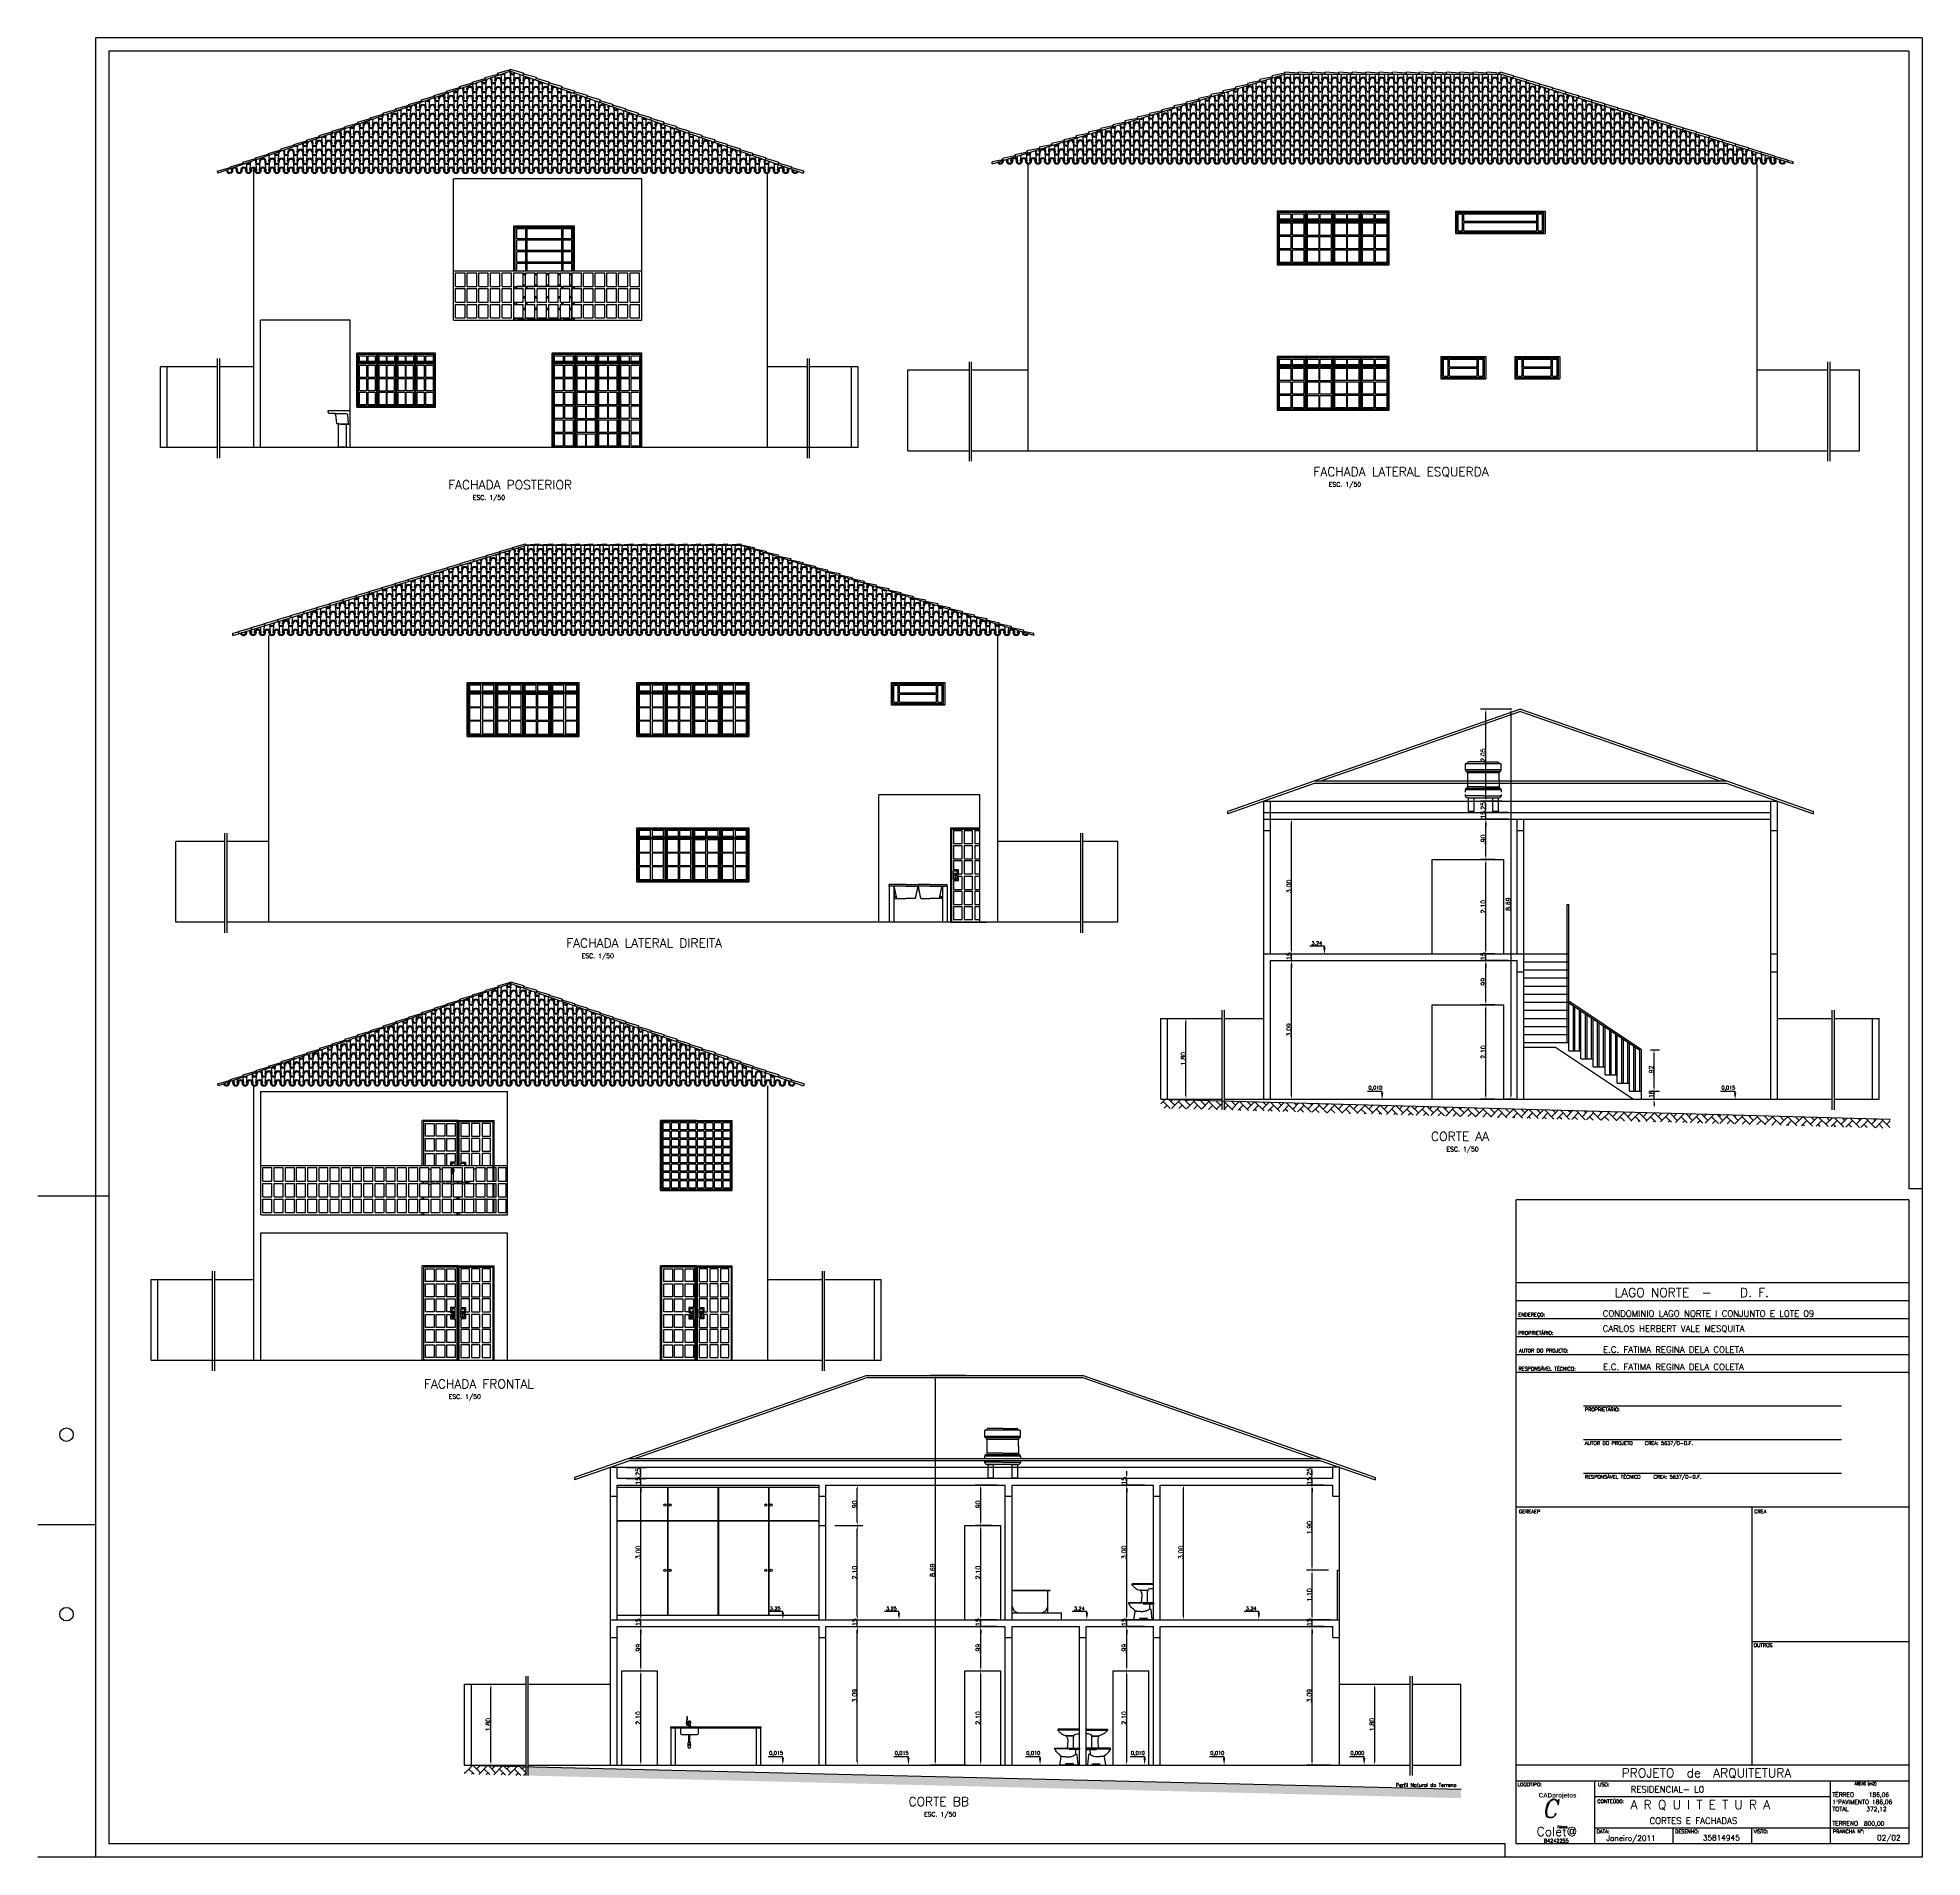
# Model space of a CAD drawing. Extents: x 3.3 to 78.4, y -0.4 to 40.7.
# Drawn here: x 36.44 to 78.44, y -0.35 to 40.2 of the extents above; entities that cross this region are included whole.
import ezdxf
from ezdxf.enums import TextEntityAlignment as Align

# ---------------------------------------------------------------- set-up
doc = ezdxf.new("R2010")
doc.units = 0
doc.header["$MEASUREMENT"] = 0
doc.layers.get('DEFPOINTS').update_dxf_attribs({"linetype": 'CONTINUOUS'})
for name, color, linetype in [('1', 1, 'CONTINUOUS'), ('2', 2, 'CONTINUOUS'), ('3', 3, 'CONTINUOUS'), ('5', 5, 'CONTINUOUS'), ('A-DIM', 1, 'CONTINUOUS'), ('ALVENARIA', 7, 'CONTINUOUS'), ('COR', 130, 'CONTINUOUS'), ('COTAS', 1, 'CONTINUOUS'), ('ESQUADRIAS', 2, 'CONTINUOUS'), ('PORTA', 3, 'CONTINUOUS'), ('PORTAS', 2, 'CONTINUOUS'), ('SANITARIOS', 1, 'CONTINUOUS'), ('SANITÁRIOS', 2, 'CONTINUOUS'), ('TEXTOS', 3, 'CONTINUOUS'), ('TXT', 2, 'CONTINUOUS')]:
    doc.layers.add(name, color=color, linetype=linetype)
doc.styles.add('ITALICC', font='italicc')
doc.styles.add('R120', font='', dxfattribs={"width": 0.9})
doc.styles.add('R140', font='ROMANT.SHX', dxfattribs={"height": 0.2})
doc.styles.add('ROMANS', font='romans', dxfattribs={"height": 0.1})
doc.styles.add('T20', font='romans.shx', dxfattribs={"height": 0.1})
doc.styles.get('R120').set_extended_font_data('Arial Rounded MT Bold', bold=True)
doc.dimstyles.get("Standard").update_dxf_attribs({"dimscale": 0, "dimtxt": 0.12, "dimasz": 0.1, "dimexe": 0.1, "dimexo": 0.15, "dimgap": 0.15, "dimtad": 1, "dimzin": 5, "dimdsep": 46, "dimtxsty": 'Standard', "dimcen": 0.1, "dimclrd": 1, "dimclre": 1, "dimclrt": 3, "dimadec": 0, "dimazin": 0, "dimtfac": 1, "dimtmove": 2, "dimatfit": 3, "dimfxl": 1, "dimtolj": 1, "dimtzin": 0, "dimarcsym": 0})
pattern_1 = [(45, (-49.15956, -214.75951), (1e-17, 0.16970563), [0.36, -0.12]), (135, (-49.0747, -214.67466), (1e-17, 0.16970563), [0.36, -0.12])]
pattern_2 = [(45, (-34.70327, -216.0039), (1e-17, 0.16970563), [0.36, -0.12]), (135, (-34.61841, -215.91905), (1e-17, 0.16970563), [0.36, -0.12])]

# ---------------------------------------------------------------- blocks, each defined once
blk = doc.blocks.new('12130213')
at = {"layer": 'SANITARIOS'}
for p, q in [((-0.067, 0.922), (-0.065, 0.957)), ((-0.067, 0.922), (-0.043, 0.922)), ((-0.065, 0.957), (-0.045, 0.957)), ((-0.065, 0.916), (-0.065, 0.922)), ((-0.061, 1.076), (-0.061, 1.022)), ((-0.061, 1.022), (-0.049, 1.022)), ((-0.061, 1.019), (-0.061, 1.012)), ((-0.061, 1.019), (-0.049, 1.019)), ((-0.061, 1.012), (-0.049, 1.012)), ((-0.06, 0.957), (-0.06, 1.012)), ((-0.05, 0.957), (-0.05, 1.012)), ((-0.049, 1.076), (-0.049, 1.022)), ((-0.049, 1.019), (-0.049, 1.012)), ((-0.043, 0.922), (-0.045, 0.957)), ((-0.035, 0.85), (-0.015, 0.87)), ((-0.03, 0.907), (-0.02, 0.907)), ((-0.03, 0.887), (-0.024, 0.887)), ((-0.025, 0.963), (-0.02, 0.907)), ((-0.015, 0.886), (-0.015, 0.87)), ((-0.015, 0.87), (0.016, 0.87)), ((0.016, 0.892), (0.016, 0.87)), ((0.036, 0.85), (0.016, 0.87)), ((0.025, 0.963), (0.02, 0.907)), ((-0.2, 0.833), (-0.2, 0.705)), ((-0.175, 0.68), (0.175, 0.68)), ((0.028, 0.455), (-0.028, 0.455)), ((-0.028, 0.445), (-0.028, 0.455)), ((0.028, 0.445), (-0.028, 0.445)), ((0.025, 0.505), (-0.025, 0.505)), ((-0.025, 0.455), (-0.025, 0.505)), ((-0.025, 0.4), (-0.025, 0.445)), ((-0.014, 0.67), (-0.014, 0.68)), ((-0.014, 0.67), (0.014, 0.67)), ((0.014, 0.525), (-0.014, 0.525)), ((-0.014, 0.515), (-0.014, 0.525)), ((0.014, 0.515), (-0.014, 0.515)), ((-0.011, 0.525), (-0.011, 0.67)), ((-0.011, 0.505), (-0.011, 0.515)), ((0.011, 0.525), (0.011, 0.67)), ((0.011, 0.505), (0.011, 0.515)), ((0.014, 0.67), (0.014, 0.68)), ((0.014, 0.515), (0.014, 0.525)), ((0.025, 0.455), (0.025, 0.505)), ((0.025, 0.4), (0.025, 0.445)), ((0.028, 0.445), (0.028, 0.455)), ((0.2, 0.705), (0.2, 0.833)), ((-0.005, 0.38), (0.005, 0.38))]:
    blk.add_line(p, q, dxfattribs=at)
blk.add_lwpolyline([(0.025, 0.963), (0.023, 0.969), (0.018, 0.975), (0.01, 0.978), (0, 0.98), (-0.01, 0.978), (-0.018, 0.975), (-0.023, 0.969), (-0.025, 0.963), (-0.023, 0.956), (-0.018, 0.951), (-0.01, 0.947), (0, 0.946), (0.01, 0.947), (0.018, 0.951), (0.023, 0.956)], close=True, dxfattribs=at)
blk.add_lwpolyline([(-0.02, 0.907), (-0.019, 0.904), (-0.014, 0.901), (-0.008, 0.899), (0, 0.898), (0.008, 0.899), (0.014, 0.901), (0.019, 0.904), (0.02, 0.907)], dxfattribs=at)
for centre, radius, start, end in [((-0.035, 0.916), 0.03, 180, 280.1993), ((-0.055, 1.076), 0.006, 0, 180), ((-0.03, 0.922), 0.015, 182.2534, 270), ((-0.024, 0.857), 0.03, 71.5901, 100.1993), ((0, 0.897), 0.0168, 343.003, 16.997), ((-0.175, 0.705), 0.025, 180, 270), ((0.175, 0.705), 0.025, 270, 0), ((-0.005, 0.4), 0.02, 180, 270), ((0.005, 0.4), 0.02, 270, 0)]:
    blk.add_arc(centre, radius, start, end, dxfattribs=at)
blk.add_point((0, 0.85), dxfattribs=at)
blk = doc.blocks.new('12110243')
at = {"layer": 'ESQUADRIAS', "color": 3}
for p, q in [((0, 2.1), (0.8, 2.1)), ((0, 0), (0, 2.1)), ((0.8, 0), (0.8, 2.1))]:
    blk.add_line(p, q, dxfattribs=at)
at = {"layer": 'ESQUADRIAS'}
for p, q in [((0.025, 2.075), (0.775, 2.075)), ((0.025, 0), (0.025, 2.075)), ((0.775, 2.075), (0.775, 0)), ((0, 0), (0.025, 0)), ((0.025, 0), (0.775, 0)), ((0.775, 0), (0.8, 0))]:
    blk.add_line(p, q, dxfattribs=at)
at = {"layer": 'ESQUADRIAS', "color": 1}
for p, q in [((0.299, 2.037), (0.299, 1.75)), ((0.299, 1.701), (0.299, 1.414)), ((0.536, 2.037), (0.536, 1.75)), ((0.536, 1.701), (0.536, 1.414)), ((0.299, 1.366), (0.299, 1.079)), ((0.536, 1.366), (0.536, 1.079)), ((0.063, 1.172), (0.168, 1.172)), ((0.063, 0.947), (0.063, 1.147)), ((0.063, 1.147), (0.143, 1.147)), ((0.143, 0.947), (0.063, 0.947)), ((0.168, 0.922), (0.063, 0.922)), ((0.093, 1.003), (0.093, 0.966)), ((0.103, 1.052), (0.103, 1.072)), ((0.163, 1.072), (0.103, 1.072)), ((0.103, 1.052), (0.163, 1.052)), ((0.103, 1.003), (0.103, 0.984)), ((0.113, 0.966), (0.113, 1.003)), ((0.143, 1.147), (0.143, 1.072)), ((0.143, 1.052), (0.143, 0.947)), ((0.163, 1.052), (0.163, 1.072)), ((0.168, 1.172), (0.168, 1.079)), ((0.168, 1.016), (0.168, 0.922)), ((0.299, 1.016), (0.299, 0.728)), ((0.536, 1.016), (0.536, 0.728)), ((0.299, 0.68), (0.299, 0.393)), ((0.536, 0.68), (0.536, 0.393)), ((0.299, 0.344), (0.299, 0.057)), ((0.536, 0.344), (0.536, 0.057))]:
    blk.add_line(p, q, dxfattribs=at)
for points in [[(0.063, 2.037), (0.063, 1.75), (0.251, 1.75), (0.251, 2.037)], [(0.063, 1.701), (0.063, 1.414), (0.251, 1.414), (0.251, 1.701)], [(0.299, 2.037), (0.299, 1.75), (0.487, 1.75), (0.487, 2.037)], [(0.299, 1.701), (0.299, 1.414), (0.487, 1.414), (0.487, 1.701)], [(0.536, 2.037), (0.536, 1.75), (0.723, 1.75), (0.723, 2.037)], [(0.536, 1.701), (0.536, 1.414), (0.723, 1.414), (0.723, 1.701)], [(0.299, 1.366), (0.299, 1.079), (0.487, 1.079), (0.487, 1.366)], [(0.536, 1.366), (0.536, 1.079), (0.723, 1.079), (0.723, 1.366)], [(0.299, 1.016), (0.299, 0.728), (0.487, 0.728), (0.487, 1.016)], [(0.536, 1.016), (0.536, 0.728), (0.723, 0.728), (0.723, 1.016)], [(0.063, 0.68), (0.063, 0.393), (0.251, 0.393), (0.251, 0.68)], [(0.299, 0.68), (0.299, 0.393), (0.487, 0.393), (0.487, 0.68)], [(0.536, 0.68), (0.536, 0.393), (0.723, 0.393), (0.723, 0.68)], [(0.063, 0.344), (0.063, 0.057), (0.251, 0.057), (0.251, 0.344)], [(0.299, 0.344), (0.299, 0.057), (0.487, 0.057), (0.487, 0.344)], [(0.536, 0.344), (0.536, 0.057), (0.723, 0.057), (0.723, 0.344)]]:
    blk.add_lwpolyline(points, close=True, dxfattribs=at)
for points in [[(0.168, 1.079), (0.251, 1.079), (0.251, 1.366), (0.063, 1.366), (0.063, 1.172)], [(0.063, 0.922), (0.063, 0.728), (0.251, 0.728), (0.251, 1.016), (0.168, 1.016)]]:
    blk.add_lwpolyline(points, dxfattribs=at)
for centre, radius, start, end in [((0.103, 1.062), 0.03, 19.4752, 340.5238), ((0.103, 1.003), 0.01, 0, 180), ((0.103, 0.966), 0.01, 180, 0)]:
    blk.add_arc(centre, radius, start, end, dxfattribs=at)
blk = doc.blocks.new('TANQUE-L')
at = {"layer": '1'}
for q in [(0, 0.52), (0.286, 0.52)]:
    blk.add_line((0.255, 0.52), q, dxfattribs=at)
for points in [[(0.249, 0.515, 0.010755), (0.286, 0.52, 0.383059), (0.296, 0.529), (0.315, 0.728, -0.340388), (0.336, 0.75), (0.366, 0.755), (0.467, 0.755, 0.374466), (0.477, 0.764), (0.483, 0.809, 0.455111), (0.474, 0.82), (0, 0.82), (0, 0.52, 0.05825), (0.087, 0.508)], [(0.366, 0.755), (0.082, 0.755, 0.400579), (0.052, 0.726), (0.042, 0.526, -0.400579), (0.036, 0.52)], [(0.09, 0.51, 0.432354), (0.085, 0.505), (0.085, 0.005, 0.414214), (0.09, 0), (0.25, 0, 0.414214), (0.255, 0.005), (0.255, 0.51, 0.45087), (0.249, 0.515)], [(0.09, 0.51, 0.046295), (0.249, 0.515, 0.046295)]]:
    blk.add_lwpolyline(points, format="xyb", dxfattribs=at)
blk = doc.blocks.new('*D99')
at = {"layer": 'COTAS', "color": 1, "lineweight": -2, "transparency": 16777216}
for p, q in [((46.301, 3.504), (46.656, 3.504)), ((46.536, 1.784), (46.536, 3.424)), ((46.301, 1.704), (46.656, 1.704))]:
    blk.add_line(p, q, dxfattribs=at)
at = {"layer": 'COTAS', "color": 1, "transparency": 16777216}
for points in [[(46.523, 3.424), (46.55, 3.424), (46.536, 3.504)], [(46.523, 1.784), (46.55, 1.784), (46.536, 1.704)]]:
    blk.add_solid(points, dxfattribs=at)
at = {"layer": 'DEFPOINTS', "color": 0, "transparency": 16777216}
for p in [(46.101, 3.504), (46.536, 3.504), (46.101, 1.704)]:
    blk.add_point(p, dxfattribs=at)
at = {"layer": 'COTAS', "color": 3, "transparency": 16777216, "insert": (46.476, 2.604), "char_height": 0.1, "attachment_point": 5, "rotation": 90, "style": 'ROMANS'}
blk.add_mtext('\\A1;1.80', dxfattribs=at)
blk = doc.blocks.new('*D100')
at = {"layer": 'COTAS', "color": 1, "lineweight": -2, "transparency": 16777216}
for p, q in [((49.65, 3.804), (49.997, 3.804)), ((49.877, 1.784), (49.877, 3.724)), ((49.65, 1.704), (49.997, 1.704))]:
    blk.add_line(p, q, dxfattribs=at)
at = {"layer": 'COTAS', "color": 1, "transparency": 16777216}
for points in [[(49.864, 3.724), (49.89, 3.724), (49.877, 3.804)], [(49.864, 1.784), (49.89, 1.784), (49.877, 1.704)]]:
    blk.add_solid(points, dxfattribs=at)
at = {"layer": 'DEFPOINTS', "color": 0, "transparency": 16777216}
for p in [(49.45, 3.804), (49.877, 3.804), (49.45, 1.704)]:
    blk.add_point(p, dxfattribs=at)
at = {"layer": 'COTAS', "color": 3, "transparency": 16777216, "insert": (49.817, 2.754), "char_height": 0.1, "attachment_point": 5, "rotation": 90, "style": 'ROMANS'}
blk.add_mtext('\\A1;2.10', dxfattribs=at)
blk = doc.blocks.new('*D101')
at = {"layer": 'COTAS', "color": 1, "lineweight": -2, "transparency": 16777216}
for p, q in [((49.55, 4.794), (49.997, 4.794)), ((49.877, 3.884), (49.877, 4.714)), ((49.65, 3.804), (49.997, 3.804))]:
    blk.add_line(p, q, dxfattribs=at)
at = {"layer": 'COTAS', "color": 1, "transparency": 16777216}
for points in [[(49.864, 4.714), (49.89, 4.714), (49.877, 4.794)], [(49.864, 3.884), (49.89, 3.884), (49.877, 3.804)]]:
    blk.add_solid(points, dxfattribs=at)
at = {"layer": 'DEFPOINTS', "color": 0, "transparency": 16777216}
for p in [(49.35, 4.794), (49.877, 4.794), (49.45, 3.804)]:
    blk.add_point(p, dxfattribs=at)
at = {"layer": 'COTAS', "color": 3, "transparency": 16777216, "insert": (49.817, 4.299), "char_height": 0.1, "attachment_point": 5, "rotation": 90, "style": 'ROMANS'}
blk.add_mtext('\\A1;.99', dxfattribs=at)
blk = doc.blocks.new('*D102')
at = {"layer": 'COTAS', "color": 1, "lineweight": -2, "transparency": 16777216}
for p, q in [((49.877, 5.024), (49.877, 5.104)), ((49.55, 4.944), (49.997, 4.944)), ((49.55, 4.794), (49.997, 4.794)), ((49.877, 4.794), (49.877, 4.944)), ((49.877, 4.714), (49.877, 4.634))]:
    blk.add_line(p, q, dxfattribs=at)
at = {"layer": 'COTAS', "color": 1, "transparency": 16777216}
for points in [[(49.864, 5.024), (49.89, 5.024), (49.877, 4.944)], [(49.864, 4.714), (49.89, 4.714), (49.877, 4.794)]]:
    blk.add_solid(points, dxfattribs=at)
at = {"layer": 'DEFPOINTS', "color": 0, "transparency": 16777216}
for p in [(49.35, 4.944), (49.35, 4.794), (49.877, 4.944)]:
    blk.add_point(p, dxfattribs=at)
at = {"layer": 'COTAS', "color": 3, "transparency": 16777216, "insert": (49.817, 4.869), "char_height": 0.1, "attachment_point": 5, "rotation": 90, "style": 'ROMANS'}
blk.add_mtext('\\A1;.15', dxfattribs=at)
blk = doc.blocks.new('*D103')
at = {"layer": 'COTAS', "color": 1, "lineweight": -2, "transparency": 16777216}
for p, q in [((49.55, 7.944), (49.997, 7.944)), ((49.877, 5.024), (49.877, 7.864)), ((49.55, 4.944), (49.997, 4.944))]:
    blk.add_line(p, q, dxfattribs=at)
at = {"layer": 'COTAS', "color": 1, "transparency": 16777216}
for points in [[(49.864, 7.864), (49.89, 7.864), (49.877, 7.944)], [(49.864, 5.024), (49.89, 5.024), (49.877, 4.944)]]:
    blk.add_solid(points, dxfattribs=at)
at = {"layer": 'DEFPOINTS', "color": 0, "transparency": 16777216}
for p in [(49.35, 7.944), (49.877, 7.944), (49.35, 4.944)]:
    blk.add_point(p, dxfattribs=at)
at = {"layer": 'COTAS', "color": 3, "transparency": 16777216, "insert": (49.817, 6.444), "char_height": 0.1, "attachment_point": 5, "rotation": 90, "style": 'ROMANS'}
blk.add_mtext('\\A1;3.00', dxfattribs=at)
blk = doc.blocks.new('*D104')
at = {"layer": 'COTAS', "color": 1, "lineweight": -2, "transparency": 16777216}
for p, q in [((49.55, 8.094), (49.997, 8.094)), ((49.877, 8.174), (49.877, 8.254)), ((49.877, 7.944), (49.877, 8.094)), ((49.55, 7.944), (49.997, 7.944)), ((49.877, 7.864), (49.877, 7.784))]:
    blk.add_line(p, q, dxfattribs=at)
at = {"layer": 'COTAS', "color": 1, "transparency": 16777216}
for points in [[(49.864, 8.174), (49.89, 8.174), (49.877, 8.094)], [(49.864, 7.864), (49.89, 7.864), (49.877, 7.944)]]:
    blk.add_solid(points, dxfattribs=at)
at = {"layer": 'DEFPOINTS', "color": 0, "transparency": 16777216}
for p in [(49.35, 8.094), (49.877, 8.094), (49.35, 7.944)]:
    blk.add_point(p, dxfattribs=at)
at = {"layer": 'COTAS', "color": 3, "transparency": 16777216, "insert": (49.817, 8.019), "char_height": 0.1, "attachment_point": 5, "rotation": 90, "style": 'ROMANS'}
blk.add_mtext('\\A1;.15', dxfattribs=at)
blk = doc.blocks.new('*D105')
at = {"layer": 'COTAS', "color": 1, "lineweight": -2, "transparency": 16777216}
for p, q in [((49.55, 8.339), (49.997, 8.339)), ((49.55, 8.094), (49.997, 8.094)), ((49.877, 8.174), (49.877, 8.259))]:
    blk.add_line(p, q, dxfattribs=at)
at = {"layer": 'COTAS', "color": 1, "transparency": 16777216}
for points in [[(49.864, 8.259), (49.89, 8.259), (49.877, 8.339)], [(49.864, 8.174), (49.89, 8.174), (49.877, 8.094)]]:
    blk.add_solid(points, dxfattribs=at)
at = {"layer": 'DEFPOINTS', "color": 0, "transparency": 16777216}
for p in [(49.35, 8.339), (49.35, 8.094), (49.877, 8.339)]:
    blk.add_point(p, dxfattribs=at)
at = {"layer": 'COTAS', "color": 3, "transparency": 16777216, "insert": (49.817, 8.217), "char_height": 0.1, "attachment_point": 5, "rotation": 90, "style": 'ROMANS'}
blk.add_mtext('\\A1;.25', dxfattribs=at)
blk = doc.blocks.new('*D106')
at = {"layer": 'COTAS', "color": 1, "lineweight": -2, "transparency": 16777216}
for p, q in [((54.2, 4.794), (54.821, 4.794)), ((54.701, 1.784), (54.701, 4.714)), ((54.2, 1.704), (54.821, 1.704))]:
    blk.add_line(p, q, dxfattribs=at)
at = {"layer": 'COTAS', "color": 1, "transparency": 16777216}
for points in [[(54.688, 4.714), (54.715, 4.714), (54.701, 4.794)], [(54.688, 1.784), (54.715, 1.784), (54.701, 1.704)]]:
    blk.add_solid(points, dxfattribs=at)
at = {"layer": 'DEFPOINTS', "color": 0, "transparency": 16777216}
for p in [(54, 4.794), (54.701, 4.794), (54, 1.704)]:
    blk.add_point(p, dxfattribs=at)
at = {"layer": 'COTAS', "color": 3, "transparency": 16777216, "insert": (54.641, 3.249), "char_height": 0.1, "attachment_point": 5, "rotation": 90, "style": 'ROMANS'}
blk.add_mtext('\\A1;3.09', dxfattribs=at)
blk = doc.blocks.new('*D107')
at = {"layer": 'COTAS', "color": 1, "lineweight": -2, "transparency": 16777216}
for p, q in [((54.701, 5.024), (54.701, 5.104)), ((54.2, 4.944), (54.821, 4.944)), ((54.2, 4.794), (54.821, 4.794)), ((54.701, 4.794), (54.701, 4.944)), ((54.701, 4.714), (54.701, 4.634))]:
    blk.add_line(p, q, dxfattribs=at)
at = {"layer": 'COTAS', "color": 1, "transparency": 16777216}
for points in [[(54.688, 5.024), (54.715, 5.024), (54.701, 4.944)], [(54.688, 4.714), (54.715, 4.714), (54.701, 4.794)]]:
    blk.add_solid(points, dxfattribs=at)
at = {"layer": 'DEFPOINTS', "color": 0, "transparency": 16777216}
for p in [(54, 4.944), (54, 4.794), (54.701, 4.944)]:
    blk.add_point(p, dxfattribs=at)
at = {"layer": 'COTAS', "color": 3, "transparency": 16777216, "insert": (54.641, 4.869), "char_height": 0.1, "attachment_point": 5, "rotation": 90, "style": 'ROMANS'}
blk.add_mtext('\\A1;.15', dxfattribs=at)
blk = doc.blocks.new('*D108')
at = {"layer": 'COTAS', "color": 1, "lineweight": -2, "transparency": 16777216}
for p, q in [((54.2, 7.044), (54.821, 7.044)), ((54.701, 5.024), (54.701, 6.964)), ((54.2, 4.944), (54.821, 4.944))]:
    blk.add_line(p, q, dxfattribs=at)
at = {"layer": 'COTAS', "color": 1, "transparency": 16777216}
for points in [[(54.688, 6.964), (54.715, 6.964), (54.701, 7.044)], [(54.688, 5.024), (54.715, 5.024), (54.701, 4.944)]]:
    blk.add_solid(points, dxfattribs=at)
at = {"layer": 'DEFPOINTS', "color": 0, "transparency": 16777216}
for p in [(54, 7.044), (54.701, 7.044), (54, 4.944)]:
    blk.add_point(p, dxfattribs=at)
at = {"layer": 'COTAS', "color": 3, "transparency": 16777216, "insert": (54.641, 5.994), "char_height": 0.1, "attachment_point": 5, "rotation": 90, "style": 'ROMANS'}
blk.add_mtext('\\A1;2.10', dxfattribs=at)
blk = doc.blocks.new('*D109')
at = {"layer": 'COTAS', "color": 1, "lineweight": -2, "transparency": 16777216}
for p, q in [((54.2, 7.944), (54.821, 7.944)), ((54.701, 7.124), (54.701, 7.864)), ((54.2, 7.044), (54.821, 7.044))]:
    blk.add_line(p, q, dxfattribs=at)
at = {"layer": 'COTAS', "color": 1, "transparency": 16777216}
for points in [[(54.688, 7.864), (54.715, 7.864), (54.701, 7.944)], [(54.688, 7.124), (54.715, 7.124), (54.701, 7.044)]]:
    blk.add_solid(points, dxfattribs=at)
at = {"layer": 'DEFPOINTS', "color": 0, "transparency": 16777216}
for p in [(54, 7.944), (54.701, 7.944), (54, 7.044)]:
    blk.add_point(p, dxfattribs=at)
at = {"layer": 'COTAS', "color": 3, "transparency": 16777216, "insert": (54.641, 7.494), "char_height": 0.1, "attachment_point": 5, "rotation": 90, "style": 'ROMANS'}
blk.add_mtext('\\A1;.90', dxfattribs=at)
blk = doc.blocks.new('*D110')
at = {"layer": 'COTAS', "color": 1, "lineweight": -2, "transparency": 16777216}
for p, q in [((57.3, 3.804), (57.571, 3.804)), ((57.451, 1.784), (57.451, 3.724)), ((57.389, 1.704), (57.571, 1.704))]:
    blk.add_line(p, q, dxfattribs=at)
at = {"layer": 'COTAS', "color": 1, "transparency": 16777216}
for points in [[(57.438, 3.724), (57.465, 3.724), (57.451, 3.804)], [(57.438, 1.784), (57.465, 1.784), (57.451, 1.704)]]:
    blk.add_solid(points, dxfattribs=at)
at = {"layer": 'DEFPOINTS', "color": 0, "transparency": 16777216}
for p in [(57.1, 3.804), (57.451, 3.804), (57.189, 1.704)]:
    blk.add_point(p, dxfattribs=at)
at = {"layer": 'COTAS', "color": 3, "transparency": 16777216, "insert": (57.391, 2.754), "char_height": 0.1, "attachment_point": 5, "rotation": 90, "style": 'ROMANS'}
blk.add_mtext('\\A1;2.10', dxfattribs=at)
blk = doc.blocks.new('*D111')
at = {"layer": 'COTAS', "color": 1, "lineweight": -2, "transparency": 16777216}
for p, q in [((57.8, 4.794), (57.331, 4.794)), ((57.451, 3.884), (57.451, 4.714)), ((57.3, 3.804), (57.571, 3.804))]:
    blk.add_line(p, q, dxfattribs=at)
at = {"layer": 'COTAS', "color": 1, "transparency": 16777216}
for points in [[(57.438, 4.714), (57.465, 4.714), (57.451, 4.794)], [(57.438, 3.884), (57.465, 3.884), (57.451, 3.804)]]:
    blk.add_solid(points, dxfattribs=at)
at = {"layer": 'DEFPOINTS', "color": 0, "transparency": 16777216}
for p in [(57.451, 4.794), (58, 4.794), (57.1, 3.804)]:
    blk.add_point(p, dxfattribs=at)
at = {"layer": 'COTAS', "color": 3, "transparency": 16777216, "insert": (57.391, 4.299), "char_height": 0.1, "attachment_point": 5, "rotation": 90, "style": 'ROMANS'}
blk.add_mtext('\\A1;.99', dxfattribs=at)
blk = doc.blocks.new('*D112')
at = {"layer": 'COTAS', "color": 1, "lineweight": -2, "transparency": 16777216}
for p, q in [((57.451, 5.024), (57.451, 5.104)), ((57.8, 4.944), (57.331, 4.944)), ((57.8, 4.794), (57.331, 4.794)), ((57.451, 4.794), (57.451, 4.944)), ((57.451, 4.714), (57.451, 4.634))]:
    blk.add_line(p, q, dxfattribs=at)
at = {"layer": 'COTAS', "color": 1, "transparency": 16777216}
for points in [[(57.438, 5.024), (57.465, 5.024), (57.451, 4.944)], [(57.438, 4.714), (57.465, 4.714), (57.451, 4.794)]]:
    blk.add_solid(points, dxfattribs=at)
at = {"layer": 'DEFPOINTS', "color": 0, "transparency": 16777216}
for p in [(57.451, 4.944), (58, 4.944), (58, 4.794)]:
    blk.add_point(p, dxfattribs=at)
at = {"layer": 'COTAS', "color": 3, "transparency": 16777216, "insert": (57.391, 4.869), "char_height": 0.1, "attachment_point": 5, "rotation": 90, "style": 'ROMANS'}
blk.add_mtext('\\A1;.15', dxfattribs=at)
blk = doc.blocks.new('*D113')
at = {"layer": 'COTAS', "color": 1, "lineweight": -2, "transparency": 16777216}
for p, q in [((60.6, 3.804), (60.825, 3.804)), ((60.705, 1.784), (60.705, 3.724)), ((60.6, 1.704), (60.825, 1.704))]:
    blk.add_line(p, q, dxfattribs=at)
at = {"layer": 'COTAS', "color": 1, "transparency": 16777216}
for points in [[(60.691, 3.724), (60.718, 3.724), (60.705, 3.804)], [(60.691, 1.784), (60.718, 1.784), (60.705, 1.704)]]:
    blk.add_solid(points, dxfattribs=at)
at = {"layer": 'DEFPOINTS', "color": 0, "transparency": 16777216}
for p in [(60.4, 3.804), (60.705, 3.804), (60.4, 1.704)]:
    blk.add_point(p, dxfattribs=at)
at = {"layer": 'COTAS', "color": 3, "transparency": 16777216, "insert": (60.645, 2.754), "char_height": 0.1, "attachment_point": 5, "rotation": 90, "style": 'ROMANS'}
blk.add_mtext('\\A1;2.10', dxfattribs=at)
blk = doc.blocks.new('*D114')
at = {"layer": 'COTAS', "color": 1, "lineweight": -2, "transparency": 16777216}
for p, q in [((61.1, 4.794), (60.585, 4.794)), ((60.705, 3.884), (60.705, 4.714)), ((60.6, 3.804), (60.825, 3.804))]:
    blk.add_line(p, q, dxfattribs=at)
at = {"layer": 'COTAS', "color": 1, "transparency": 16777216}
for points in [[(60.691, 4.714), (60.718, 4.714), (60.705, 4.794)], [(60.691, 3.884), (60.718, 3.884), (60.705, 3.804)]]:
    blk.add_solid(points, dxfattribs=at)
at = {"layer": 'DEFPOINTS', "color": 0, "transparency": 16777216}
for p in [(60.705, 4.794), (61.3, 4.794), (60.4, 3.804)]:
    blk.add_point(p, dxfattribs=at)
at = {"layer": 'COTAS', "color": 3, "transparency": 16777216, "insert": (60.645, 4.299), "char_height": 0.1, "attachment_point": 5, "rotation": 90, "style": 'ROMANS'}
blk.add_mtext('\\A1;.99', dxfattribs=at)
blk = doc.blocks.new('*D115')
at = {"layer": 'COTAS', "color": 1, "lineweight": -2, "transparency": 16777216}
for p, q in [((60.705, 5.024), (60.705, 5.104)), ((61.1, 4.944), (60.585, 4.944)), ((61.1, 4.794), (60.585, 4.794)), ((60.705, 4.794), (60.705, 4.944)), ((60.705, 4.714), (60.705, 4.634))]:
    blk.add_line(p, q, dxfattribs=at)
at = {"layer": 'COTAS', "color": 1, "transparency": 16777216}
for points in [[(60.691, 5.024), (60.718, 5.024), (60.705, 4.944)], [(60.691, 4.714), (60.718, 4.714), (60.705, 4.794)]]:
    blk.add_solid(points, dxfattribs=at)
at = {"layer": 'DEFPOINTS', "color": 0, "transparency": 16777216}
for p in [(60.705, 4.944), (61.3, 4.944), (61.3, 4.794)]:
    blk.add_point(p, dxfattribs=at)
at = {"layer": 'COTAS', "color": 3, "transparency": 16777216, "insert": (60.645, 4.869), "char_height": 0.1, "attachment_point": 5, "rotation": 90, "style": 'ROMANS'}
blk.add_mtext('\\A1;.15', dxfattribs=at)
blk = doc.blocks.new('*D116')
at = {"layer": 'COTAS', "color": 1, "lineweight": -2, "transparency": 16777216}
for p, q in [((61.1, 7.944), (60.585, 7.944)), ((60.705, 5.024), (60.705, 7.864)), ((61.1, 4.944), (60.585, 4.944))]:
    blk.add_line(p, q, dxfattribs=at)
at = {"layer": 'COTAS', "color": 1, "transparency": 16777216}
for points in [[(60.691, 7.864), (60.718, 7.864), (60.705, 7.944)], [(60.691, 5.024), (60.718, 5.024), (60.705, 4.944)]]:
    blk.add_solid(points, dxfattribs=at)
at = {"layer": 'DEFPOINTS', "color": 0, "transparency": 16777216}
for p in [(60.705, 7.944), (61.3, 7.944), (61.3, 4.944)]:
    blk.add_point(p, dxfattribs=at)
at = {"layer": 'COTAS', "color": 3, "transparency": 16777216, "insert": (60.645, 6.444), "char_height": 0.1, "attachment_point": 5, "rotation": 90, "style": 'ROMANS'}
blk.add_mtext('\\A1;3.00', dxfattribs=at)
blk = doc.blocks.new('*D117')
at = {"layer": 'COTAS', "color": 1, "lineweight": -2, "transparency": 16777216}
for p, q in [((61.1, 8.094), (60.585, 8.094)), ((60.705, 8.174), (60.705, 8.254)), ((60.705, 7.944), (60.705, 8.094)), ((61.1, 7.944), (60.585, 7.944)), ((60.705, 7.864), (60.705, 7.784))]:
    blk.add_line(p, q, dxfattribs=at)
at = {"layer": 'COTAS', "color": 1, "transparency": 16777216}
for points in [[(60.691, 8.174), (60.718, 8.174), (60.705, 8.094)], [(60.691, 7.864), (60.718, 7.864), (60.705, 7.944)]]:
    blk.add_solid(points, dxfattribs=at)
at = {"layer": 'DEFPOINTS', "color": 0, "transparency": 16777216}
for p in [(60.705, 8.094), (61.3, 8.094), (61.3, 7.944)]:
    blk.add_point(p, dxfattribs=at)
at = {"layer": 'COTAS', "color": 3, "transparency": 16777216, "insert": (60.645, 8.019), "char_height": 0.1, "attachment_point": 5, "rotation": 90, "style": 'ROMANS'}
blk.add_mtext('\\A1;.15', dxfattribs=at)
blk = doc.blocks.new('*D118')
at = {"layer": 'COTAS', "color": 1, "lineweight": -2, "transparency": 16777216}
for p, q in [((65.1, 4.794), (64.715, 4.794)), ((64.835, 1.784), (64.835, 4.714)), ((65.25, 1.704), (64.715, 1.704))]:
    blk.add_line(p, q, dxfattribs=at)
at = {"layer": 'COTAS', "color": 1, "transparency": 16777216}
for points in [[(64.821, 4.714), (64.848, 4.714), (64.835, 4.794)], [(64.821, 1.784), (64.848, 1.784), (64.835, 1.704)]]:
    blk.add_solid(points, dxfattribs=at)
at = {"layer": 'DEFPOINTS', "color": 0, "transparency": 16777216}
for p in [(64.835, 4.794), (65.3, 4.794), (65.45, 1.704)]:
    blk.add_point(p, dxfattribs=at)
at = {"layer": 'COTAS', "color": 3, "transparency": 16777216, "insert": (64.775, 3.249), "char_height": 0.1, "attachment_point": 5, "rotation": 90, "style": 'ROMANS'}
blk.add_mtext('\\A1;3.09', dxfattribs=at)
blk = doc.blocks.new('*D119')
at = {"layer": 'COTAS', "color": 1, "lineweight": -2, "transparency": 16777216}
for p, q in [((64.835, 5.024), (64.835, 5.104)), ((65.25, 4.944), (64.715, 4.944)), ((65.1, 4.794), (64.715, 4.794)), ((64.835, 4.794), (64.835, 4.944)), ((64.835, 4.714), (64.835, 4.634))]:
    blk.add_line(p, q, dxfattribs=at)
at = {"layer": 'COTAS', "color": 1, "transparency": 16777216}
for points in [[(64.821, 5.024), (64.848, 5.024), (64.835, 4.944)], [(64.821, 4.714), (64.848, 4.714), (64.835, 4.794)]]:
    blk.add_solid(points, dxfattribs=at)
at = {"layer": 'DEFPOINTS', "color": 0, "transparency": 16777216}
for p in [(64.835, 4.944), (65.3, 4.794), (65.45, 4.944)]:
    blk.add_point(p, dxfattribs=at)
at = {"layer": 'COTAS', "color": 3, "transparency": 16777216, "insert": (64.775, 4.869), "char_height": 0.1, "attachment_point": 5, "rotation": 90, "style": 'ROMANS'}
blk.add_mtext('\\A1;.15', dxfattribs=at)
blk = doc.blocks.new('*D120')
at = {"layer": 'COTAS', "color": 1, "lineweight": -2, "transparency": 16777216}
for p, q in [((65.2, 6.044), (64.715, 6.044)), ((64.835, 5.024), (64.835, 5.964)), ((65.25, 4.944), (64.715, 4.944))]:
    blk.add_line(p, q, dxfattribs=at)
at = {"layer": 'COTAS', "color": 1, "transparency": 16777216}
for points in [[(64.821, 5.964), (64.848, 5.964), (64.835, 6.044)], [(64.821, 5.024), (64.848, 5.024), (64.835, 4.944)]]:
    blk.add_solid(points, dxfattribs=at)
at = {"layer": 'DEFPOINTS', "color": 0, "transparency": 16777216}
for p in [(64.835, 6.044), (65.4, 6.044), (65.45, 4.944)]:
    blk.add_point(p, dxfattribs=at)
at = {"layer": 'COTAS', "color": 3, "transparency": 16777216, "insert": (64.775, 5.494), "char_height": 0.1, "attachment_point": 5, "rotation": 90, "style": 'ROMANS'}
blk.add_mtext('\\A1;1.10', dxfattribs=at)
blk = doc.blocks.new('*D121')
at = {"layer": 'COTAS', "color": 1, "lineweight": -2, "transparency": 16777216}
for p, q in [((65.1, 7.944), (64.715, 7.944)), ((64.835, 6.124), (64.835, 7.864)), ((65.2, 6.044), (64.715, 6.044))]:
    blk.add_line(p, q, dxfattribs=at)
at = {"layer": 'COTAS', "color": 1, "transparency": 16777216}
for points in [[(64.821, 7.864), (64.848, 7.864), (64.835, 7.944)], [(64.821, 6.124), (64.848, 6.124), (64.835, 6.044)]]:
    blk.add_solid(points, dxfattribs=at)
at = {"layer": 'DEFPOINTS', "color": 0, "transparency": 16777216}
for p in [(64.835, 7.944), (65.3, 7.944), (65.4, 6.044)]:
    blk.add_point(p, dxfattribs=at)
at = {"layer": 'COTAS', "color": 3, "transparency": 16777216, "insert": (64.775, 6.994), "char_height": 0.1, "attachment_point": 5, "rotation": 90, "style": 'ROMANS'}
blk.add_mtext('\\A1;1.90', dxfattribs=at)
blk = doc.blocks.new('*D122')
at = {"layer": 'COTAS', "color": 1, "lineweight": -2, "transparency": 16777216}
for p, q in [((65.1, 8.094), (64.715, 8.094)), ((64.835, 8.174), (64.835, 8.254)), ((64.835, 7.944), (64.835, 8.094)), ((65.1, 7.944), (64.715, 7.944)), ((64.835, 7.864), (64.835, 7.784))]:
    blk.add_line(p, q, dxfattribs=at)
at = {"layer": 'COTAS', "color": 1, "transparency": 16777216}
for points in [[(64.821, 8.174), (64.848, 8.174), (64.835, 8.094)], [(64.821, 7.864), (64.848, 7.864), (64.835, 7.944)]]:
    blk.add_solid(points, dxfattribs=at)
at = {"layer": 'DEFPOINTS', "color": 0, "transparency": 16777216}
for p in [(64.835, 8.094), (65.3, 8.094), (65.3, 7.944)]:
    blk.add_point(p, dxfattribs=at)
at = {"layer": 'COTAS', "color": 3, "transparency": 16777216, "insert": (64.775, 8.019), "char_height": 0.1, "attachment_point": 5, "rotation": 90, "style": 'ROMANS'}
blk.add_mtext('\\A1;.15', dxfattribs=at)
blk = doc.blocks.new('*D123')
at = {"layer": 'COTAS', "color": 1, "lineweight": -2, "transparency": 16777216}
for p, q in [((65.1, 8.339), (64.715, 8.339)), ((65.1, 8.094), (64.715, 8.094)), ((64.835, 8.174), (64.835, 8.259))]:
    blk.add_line(p, q, dxfattribs=at)
at = {"layer": 'COTAS', "color": 1, "transparency": 16777216}
for points in [[(64.821, 8.259), (64.848, 8.259), (64.835, 8.339)], [(64.821, 8.174), (64.848, 8.174), (64.835, 8.094)]]:
    blk.add_solid(points, dxfattribs=at)
at = {"layer": 'DEFPOINTS', "color": 0, "transparency": 16777216}
for p in [(64.835, 8.339), (65.3, 8.339), (65.3, 8.094)]:
    blk.add_point(p, dxfattribs=at)
at = {"layer": 'COTAS', "color": 3, "transparency": 16777216, "insert": (64.775, 8.217), "char_height": 0.1, "attachment_point": 5, "rotation": 90, "style": 'ROMANS'}
blk.add_mtext('\\A1;.25', dxfattribs=at)
blk = doc.blocks.new('*D124')
at = {"layer": 'COTAS', "color": 1, "lineweight": -2, "transparency": 16777216}
for p, q in [((65.65, 3.504), (66.351, 3.504)), ((66.231, 1.784), (66.231, 3.424)), ((65.65, 1.704), (66.351, 1.704))]:
    blk.add_line(p, q, dxfattribs=at)
at = {"layer": 'COTAS', "color": 1, "transparency": 16777216}
for points in [[(66.218, 3.424), (66.244, 3.424), (66.231, 3.504)], [(66.218, 1.784), (66.244, 1.784), (66.231, 1.704)]]:
    blk.add_solid(points, dxfattribs=at)
at = {"layer": 'DEFPOINTS', "color": 0, "transparency": 16777216}
for p in [(65.45, 3.504), (66.231, 3.504), (65.45, 1.704)]:
    blk.add_point(p, dxfattribs=at)
at = {"layer": 'COTAS', "color": 3, "transparency": 16777216, "insert": (66.171, 2.604), "char_height": 0.1, "attachment_point": 5, "rotation": 90, "style": 'ROMANS'}
blk.add_mtext('\\A1;1.80', dxfattribs=at)
blk = doc.blocks.new('*D125')
at = {"layer": 'COTAS', "color": 1, "lineweight": -2, "transparency": 16777216}
for p, q in [((61.817, 18.344), (62.145, 18.344)), ((62.025, 16.624), (62.025, 18.264)), ((61.817, 16.544), (62.145, 16.544))]:
    blk.add_line(p, q, dxfattribs=at)
at = {"layer": 'COTAS', "color": 1, "transparency": 16777216}
for points in [[(62.012, 18.264), (62.038, 18.264), (62.025, 18.344)], [(62.012, 16.624), (62.038, 16.624), (62.025, 16.544)]]:
    blk.add_solid(points, dxfattribs=at)
at = {"layer": 'DEFPOINTS', "color": 0, "transparency": 16777216}
for p in [(61.617, 18.344), (62.025, 18.344), (61.617, 16.544)]:
    blk.add_point(p, dxfattribs=at)
at = {"layer": 'COTAS', "color": 3, "transparency": 16777216, "insert": (61.965, 17.444), "char_height": 0.1, "attachment_point": 5, "rotation": 90, "style": 'ROMANS'}
blk.add_mtext('\\A1;1.80', dxfattribs=at)
blk = doc.blocks.new('*D126')
at = {"layer": 'COTAS', "color": 1, "lineweight": -2, "transparency": 16777216}
for p, q in [((68.909, 18.644), (68.589, 18.644)), ((68.709, 16.624), (68.709, 18.564)), ((68.909, 16.544), (68.589, 16.544))]:
    blk.add_line(p, q, dxfattribs=at)
at = {"layer": 'COTAS', "color": 1, "transparency": 16777216}
for points in [[(68.696, 18.564), (68.722, 18.564), (68.709, 18.644)], [(68.696, 16.624), (68.722, 16.624), (68.709, 16.544)]]:
    blk.add_solid(points, dxfattribs=at)
at = {"layer": 'DEFPOINTS', "color": 0, "transparency": 16777216}
for p in [(68.709, 18.644), (69.109, 18.644), (69.109, 16.544)]:
    blk.add_point(p, dxfattribs=at)
at = {"layer": 'COTAS', "color": 3, "transparency": 16777216, "insert": (68.649, 17.594), "char_height": 0.1, "attachment_point": 5, "rotation": 90, "style": 'ROMANS'}
blk.add_mtext('\\A1;2.10', dxfattribs=at)
blk = doc.blocks.new('*D127')
at = {"layer": 'COTAS', "color": 1, "lineweight": -2, "transparency": 16777216}
for p, q in [((69.209, 19.634), (68.589, 19.634)), ((68.709, 18.724), (68.709, 19.554)), ((68.909, 18.644), (68.589, 18.644))]:
    blk.add_line(p, q, dxfattribs=at)
at = {"layer": 'COTAS', "color": 1, "transparency": 16777216}
for points in [[(68.696, 19.554), (68.722, 19.554), (68.709, 19.634)], [(68.696, 18.724), (68.722, 18.724), (68.709, 18.644)]]:
    blk.add_solid(points, dxfattribs=at)
at = {"layer": 'DEFPOINTS', "color": 0, "transparency": 16777216}
for p in [(68.709, 19.634), (69.409, 19.634), (69.109, 18.644)]:
    blk.add_point(p, dxfattribs=at)
at = {"layer": 'COTAS', "color": 3, "transparency": 16777216, "insert": (68.649, 19.139), "char_height": 0.1, "attachment_point": 5, "rotation": 90, "style": 'ROMANS'}
blk.add_mtext('\\A1;.99', dxfattribs=at)
blk = doc.blocks.new('*D128')
at = {"layer": 'COTAS', "color": 1, "lineweight": -2, "transparency": 16777216}
for p, q in [((68.909, 19.784), (68.589, 19.784)), ((68.709, 19.864), (68.709, 19.944)), ((68.709, 19.634), (68.709, 19.784)), ((69.209, 19.634), (68.589, 19.634)), ((68.709, 19.554), (68.709, 19.474))]:
    blk.add_line(p, q, dxfattribs=at)
at = {"layer": 'COTAS', "color": 1, "transparency": 16777216}
for points in [[(68.696, 19.864), (68.722, 19.864), (68.709, 19.784)], [(68.696, 19.554), (68.722, 19.554), (68.709, 19.634)]]:
    blk.add_solid(points, dxfattribs=at)
at = {"layer": 'DEFPOINTS', "color": 0, "transparency": 16777216}
for p in [(68.709, 19.784), (69.109, 19.784), (69.409, 19.634)]:
    blk.add_point(p, dxfattribs=at)
at = {"layer": 'COTAS', "color": 3, "transparency": 16777216, "insert": (68.649, 19.709), "char_height": 0.1, "attachment_point": 5, "rotation": 90, "style": 'ROMANS'}
blk.add_mtext('\\A1;.15', dxfattribs=at)
blk = doc.blocks.new('*D129')
at = {"layer": 'COTAS', "color": 1, "lineweight": -2, "transparency": 16777216}
for p, q in [((68.909, 21.884), (68.589, 21.884)), ((68.709, 19.864), (68.709, 21.804)), ((68.909, 19.784), (68.589, 19.784))]:
    blk.add_line(p, q, dxfattribs=at)
at = {"layer": 'COTAS', "color": 1, "transparency": 16777216}
for points in [[(68.696, 21.804), (68.722, 21.804), (68.709, 21.884)], [(68.696, 19.864), (68.722, 19.864), (68.709, 19.784)]]:
    blk.add_solid(points, dxfattribs=at)
at = {"layer": 'DEFPOINTS', "color": 0, "transparency": 16777216}
for p in [(68.709, 21.884), (69.109, 21.884), (69.109, 19.784)]:
    blk.add_point(p, dxfattribs=at)
at = {"layer": 'COTAS', "color": 3, "transparency": 16777216, "insert": (68.649, 20.834), "char_height": 0.1, "attachment_point": 5, "rotation": 90, "style": 'ROMANS'}
blk.add_mtext('\\A1;2.10', dxfattribs=at)
blk = doc.blocks.new('*D130')
at = {"layer": 'COTAS', "color": 1, "lineweight": -2, "transparency": 16777216}
for p, q in [((69.209, 22.784), (68.589, 22.784)), ((68.709, 21.964), (68.709, 22.704)), ((68.909, 21.884), (68.589, 21.884))]:
    blk.add_line(p, q, dxfattribs=at)
at = {"layer": 'COTAS', "color": 1, "transparency": 16777216}
for points in [[(68.696, 22.704), (68.722, 22.704), (68.709, 22.784)], [(68.696, 21.964), (68.722, 21.964), (68.709, 21.884)]]:
    blk.add_solid(points, dxfattribs=at)
at = {"layer": 'DEFPOINTS', "color": 0, "transparency": 16777216}
for p in [(68.709, 22.784), (69.409, 22.784), (69.109, 21.884)]:
    blk.add_point(p, dxfattribs=at)
at = {"layer": 'COTAS', "color": 3, "transparency": 16777216, "insert": (68.649, 22.334), "char_height": 0.1, "attachment_point": 5, "rotation": 90, "style": 'ROMANS'}
blk.add_mtext('\\A1;.90', dxfattribs=at)
blk = doc.blocks.new('*D131')
at = {"layer": 'COTAS', "color": 1, "lineweight": -2, "transparency": 16777216}
for p, q in [((69.209, 22.934), (68.589, 22.934)), ((69.209, 22.784), (68.589, 22.784)), ((68.709, 23.014), (68.709, 23.094)), ((68.709, 22.784), (68.709, 22.934)), ((68.709, 22.704), (68.709, 22.624))]:
    blk.add_line(p, q, dxfattribs=at)
at = {"layer": 'COTAS', "color": 1, "transparency": 16777216}
for points in [[(68.696, 23.014), (68.722, 23.014), (68.709, 22.934)], [(68.696, 22.704), (68.722, 22.704), (68.709, 22.784)]]:
    blk.add_solid(points, dxfattribs=at)
at = {"layer": 'DEFPOINTS', "color": 0, "transparency": 16777216}
for p in [(68.709, 22.934), (69.409, 22.934), (69.409, 22.784)]:
    blk.add_point(p, dxfattribs=at)
at = {"layer": 'COTAS', "color": 3, "transparency": 16777216, "insert": (68.649, 22.859), "char_height": 0.1, "attachment_point": 5, "rotation": 90, "style": 'ROMANS'}
blk.add_mtext('\\A1;.15', dxfattribs=at)
blk = doc.blocks.new('*D132')
at = {"layer": 'COTAS', "color": 1, "lineweight": -2, "transparency": 16777216}
for p, q in [((69.281, 25.237), (69.146, 25.237)), ((69.266, 25.157), (69.266, 16.624)), ((69.359, 16.544), (69.146, 16.544))]:
    blk.add_line(p, q, dxfattribs=at)
at = {"layer": 'COTAS', "color": 1, "transparency": 16777216}
for points in [[(69.252, 25.157), (69.279, 25.157), (69.266, 25.237)], [(69.252, 16.624), (69.279, 16.624), (69.266, 16.544)]]:
    blk.add_solid(points, dxfattribs=at)
at = {"layer": 'DEFPOINTS', "color": 0, "transparency": 16777216}
for p in [(69.481, 25.237), (69.266, 16.544), (69.559, 16.544)]:
    blk.add_point(p, dxfattribs=at)
at = {"layer": 'COTAS', "color": 3, "transparency": 16777216, "insert": (69.206, 20.89), "char_height": 0.1, "attachment_point": 5, "rotation": 90, "style": 'ROMANS'}
blk.add_mtext('\\A1;8.69', dxfattribs=at)
blk = doc.blocks.new('*D133')
at = {"layer": 'COTAS', "color": 1, "lineweight": -2, "transparency": 16777216}
for p, q in [((72.456, 16.804), (72.456, 16.884)), ((72.379, 16.724), (72.576, 16.724)), ((72.379, 16.544), (72.576, 16.544)), ((72.456, 16.544), (72.456, 16.724)), ((72.456, 16.464), (72.456, 16.384))]:
    blk.add_line(p, q, dxfattribs=at)
at = {"layer": 'COTAS', "color": 1, "transparency": 16777216}
for points in [[(72.443, 16.804), (72.47, 16.804), (72.456, 16.724)], [(72.443, 16.464), (72.47, 16.464), (72.456, 16.544)]]:
    blk.add_solid(points, dxfattribs=at)
at = {"layer": 'DEFPOINTS', "color": 0, "transparency": 16777216}
for p in [(72.179, 16.724), (72.179, 16.544), (72.456, 16.724)]:
    blk.add_point(p, dxfattribs=at)
at = {"layer": 'COTAS', "color": 3, "transparency": 16777216, "insert": (72.396, 16.634), "char_height": 0.1, "attachment_point": 5, "rotation": 90, "style": 'ROMANS'}
blk.add_mtext('\\A1;.18', dxfattribs=at)
blk = doc.blocks.new('*D134')
at = {"layer": 'COTAS', "color": 1, "lineweight": -2, "transparency": 16777216}
for p, q in [((72.379, 17.644), (72.576, 17.644)), ((72.456, 16.804), (72.456, 17.564)), ((72.379, 16.724), (72.576, 16.724))]:
    blk.add_line(p, q, dxfattribs=at)
at = {"layer": 'COTAS', "color": 1, "transparency": 16777216}
for points in [[(72.443, 17.564), (72.47, 17.564), (72.456, 17.644)], [(72.443, 16.804), (72.47, 16.804), (72.456, 16.724)]]:
    blk.add_solid(points, dxfattribs=at)
at = {"layer": 'DEFPOINTS', "color": 0, "transparency": 16777216}
for p in [(72.179, 17.644), (72.456, 17.644), (72.179, 16.724)]:
    blk.add_point(p, dxfattribs=at)
at = {"layer": 'COTAS', "color": 3, "transparency": 16777216, "insert": (72.396, 17.184), "char_height": 0.1, "attachment_point": 5, "rotation": 90, "style": 'ROMANS'}
blk.add_mtext('\\A1;.92', dxfattribs=at)
blk = doc.blocks.new('*D135')
at = {"layer": 'COTAS', "color": 1, "lineweight": -2, "transparency": 16777216}
for p, q in [((57.125, 10.389), (56.316, 10.389)), ((56.436, 10.309), (56.436, 1.784)), ((57.125, 1.704), (56.316, 1.704))]:
    blk.add_line(p, q, dxfattribs=at)
at = {"layer": 'COTAS', "color": 1, "transparency": 16777216}
for points in [[(56.423, 10.309), (56.45, 10.309), (56.436, 10.389)], [(56.423, 1.784), (56.45, 1.784), (56.436, 1.704)]]:
    blk.add_solid(points, dxfattribs=at)
at = {"layer": 'DEFPOINTS', "color": 0, "transparency": 16777216}
for p in [(57.325, 10.389), (56.436, 1.704), (57.325, 1.704)]:
    blk.add_point(p, dxfattribs=at)
at = {"layer": 'COTAS', "color": 3, "transparency": 16777216, "insert": (56.376, 6.047), "char_height": 0.1, "attachment_point": 5, "rotation": 90, "style": 'ROMANS'}
blk.add_mtext('\\A1;8.69', dxfattribs=at)
blk = doc.blocks.new('*D136')
at = {"layer": 'COTAS', "color": 1, "lineweight": -2, "transparency": 16777216}
for p, q in [((64.109, 19.634), (64.5, 19.634)), ((64.38, 16.624), (64.38, 19.554)), ((64.109, 16.544), (64.5, 16.544))]:
    blk.add_line(p, q, dxfattribs=at)
at = {"layer": 'COTAS', "color": 1, "transparency": 16777216}
for points in [[(64.366, 19.554), (64.393, 19.554), (64.38, 19.634)], [(64.366, 16.624), (64.393, 16.624), (64.38, 16.544)]]:
    blk.add_solid(points, dxfattribs=at)
at = {"layer": 'DEFPOINTS', "color": 0, "transparency": 16777216}
for p in [(63.909, 19.634), (64.38, 19.634), (63.909, 16.544)]:
    blk.add_point(p, dxfattribs=at)
at = {"layer": 'COTAS', "color": 3, "transparency": 16777216, "insert": (64.32, 18.089), "char_height": 0.1, "attachment_point": 5, "rotation": 90, "style": 'ROMANS'}
blk.add_mtext('\\A1;3.09', dxfattribs=at)
blk = doc.blocks.new('*D137')
at = {"layer": 'COTAS', "color": 1, "lineweight": -2, "transparency": 16777216}
for p, q in [((64.109, 19.784), (64.5, 19.784)), ((64.38, 19.864), (64.38, 19.944)), ((64.38, 19.634), (64.38, 19.784)), ((64.109, 19.634), (64.5, 19.634)), ((64.38, 19.554), (64.38, 19.474))]:
    blk.add_line(p, q, dxfattribs=at)
at = {"layer": 'COTAS', "color": 1, "transparency": 16777216}
for points in [[(64.366, 19.864), (64.393, 19.864), (64.38, 19.784)], [(64.366, 19.554), (64.393, 19.554), (64.38, 19.634)]]:
    blk.add_solid(points, dxfattribs=at)
at = {"layer": 'DEFPOINTS', "color": 0, "transparency": 16777216}
for p in [(63.909, 19.784), (64.38, 19.784), (63.909, 19.634)]:
    blk.add_point(p, dxfattribs=at)
at = {"layer": 'COTAS', "color": 3, "transparency": 16777216, "insert": (64.32, 19.709), "char_height": 0.1, "attachment_point": 5, "rotation": 90, "style": 'ROMANS'}
blk.add_mtext('\\A1;.15', dxfattribs=at)
blk = doc.blocks.new('*D138')
at = {"layer": 'COTAS', "color": 1, "lineweight": -2, "transparency": 16777216}
for p, q in [((64.109, 22.784), (64.5, 22.784)), ((64.38, 19.864), (64.38, 22.704)), ((64.109, 19.784), (64.5, 19.784))]:
    blk.add_line(p, q, dxfattribs=at)
at = {"layer": 'COTAS', "color": 1, "transparency": 16777216}
for points in [[(64.366, 22.704), (64.393, 22.704), (64.38, 22.784)], [(64.366, 19.864), (64.393, 19.864), (64.38, 19.784)]]:
    blk.add_solid(points, dxfattribs=at)
at = {"layer": 'DEFPOINTS', "color": 0, "transparency": 16777216}
for p in [(63.909, 22.784), (64.38, 22.784), (63.909, 19.784)]:
    blk.add_point(p, dxfattribs=at)
at = {"layer": 'COTAS', "color": 3, "transparency": 16777216, "insert": (64.32, 21.284), "char_height": 0.1, "attachment_point": 5, "rotation": 90, "style": 'ROMANS'}
blk.add_mtext('\\A1;3.00', dxfattribs=at)
blk = doc.blocks.new('*D139')
at = {"layer": 'COTAS', "color": 1, "lineweight": -2, "transparency": 16777216}
for p, q in [((61.65, 7.944), (62.092, 7.944)), ((61.972, 5.024), (61.972, 7.864)), ((61.65, 4.944), (62.092, 4.944))]:
    blk.add_line(p, q, dxfattribs=at)
at = {"layer": 'COTAS', "color": 1, "transparency": 16777216}
for points in [[(61.958, 7.864), (61.985, 7.864), (61.972, 7.944)], [(61.958, 5.024), (61.985, 5.024), (61.972, 4.944)]]:
    blk.add_solid(points, dxfattribs=at)
at = {"layer": 'DEFPOINTS', "color": 0, "transparency": 16777216}
for p in [(61.45, 7.944), (61.972, 7.944), (61.45, 4.944)]:
    blk.add_point(p, dxfattribs=at)
at = {"layer": 'COTAS', "color": 3, "transparency": 16777216, "insert": (61.912, 6.444), "char_height": 0.1, "attachment_point": 5, "rotation": 90, "style": 'ROMANS'}
blk.add_mtext('\\A1;3.00', dxfattribs=at)
blk = doc.blocks.new('*D140')
at = {"layer": 'COTAS', "color": 1, "lineweight": -2, "transparency": 16777216}
for p, q in [((69.066, 23.184), (68.589, 23.184)), ((68.709, 23.014), (68.709, 23.104)), ((69.066, 22.934), (68.589, 22.934))]:
    blk.add_line(p, q, dxfattribs=at)
at = {"layer": 'COTAS', "color": 1, "transparency": 16777216}
for points in [[(68.696, 23.104), (68.722, 23.104), (68.709, 23.184)], [(68.696, 23.014), (68.722, 23.014), (68.709, 22.934)]]:
    blk.add_solid(points, dxfattribs=at)
at = {"layer": 'DEFPOINTS', "color": 0, "transparency": 16777216}
for p in [(68.709, 23.184), (69.266, 23.184), (69.266, 22.934)]:
    blk.add_point(p, dxfattribs=at)
at = {"layer": 'COTAS', "color": 3, "transparency": 16777216, "insert": (68.649, 23.059), "char_height": 0.1, "attachment_point": 5, "rotation": 90, "style": 'ROMANS'}
blk.add_mtext('\\A1;.25', dxfattribs=at)
blk = doc.blocks.new('*D141')
at = {"layer": 'COTAS', "color": 1, "lineweight": -2, "transparency": 16777216}
for p, q in [((69.284, 25.237), (68.589, 25.237)), ((68.709, 23.264), (68.709, 25.157)), ((69.066, 23.184), (68.589, 23.184))]:
    blk.add_line(p, q, dxfattribs=at)
at = {"layer": 'COTAS', "color": 1, "transparency": 16777216}
for points in [[(68.696, 25.157), (68.722, 25.157), (68.709, 25.237)], [(68.696, 23.264), (68.722, 23.264), (68.709, 23.184)]]:
    blk.add_solid(points, dxfattribs=at)
at = {"layer": 'DEFPOINTS', "color": 0, "transparency": 16777216}
for p in [(68.709, 25.237), (69.484, 25.237), (69.266, 23.184)]:
    blk.add_point(p, dxfattribs=at)
at = {"layer": 'COTAS', "color": 3, "transparency": 16777216, "insert": (68.649, 24.21), "char_height": 0.1, "attachment_point": 5, "rotation": 90, "style": 'ROMANS'}
blk.add_mtext('\\A1;2.05', dxfattribs=at)
blk = doc.blocks.new('*D142')
at = {"layer": 'COTAS', "color": 1, "lineweight": -2, "transparency": 16777216}
for p, q in [((57.71, 7.044), (57.331, 7.044)), ((57.451, 5.024), (57.451, 6.964)), ((57.81, 4.944), (57.331, 4.944))]:
    blk.add_line(p, q, dxfattribs=at)
at = {"layer": 'COTAS', "color": 1, "transparency": 16777216}
for points in [[(57.438, 6.964), (57.465, 6.964), (57.451, 7.044)], [(57.438, 5.024), (57.465, 5.024), (57.451, 4.944)]]:
    blk.add_solid(points, dxfattribs=at)
at = {"layer": 'DEFPOINTS', "color": 0, "transparency": 16777216}
for p in [(57.451, 7.044), (57.91, 7.044), (58.01, 4.944)]:
    blk.add_point(p, dxfattribs=at)
at = {"layer": 'COTAS', "color": 3, "transparency": 16777216, "insert": (57.391, 5.994), "char_height": 0.1, "attachment_point": 5, "rotation": 90, "style": 'ROMANS'}
blk.add_mtext('\\A1;2.10', dxfattribs=at)
blk = doc.blocks.new('*D143')
at = {"layer": 'COTAS', "color": 1, "lineweight": -2, "transparency": 16777216}
for p, q in [((57.81, 7.944), (57.331, 7.944)), ((57.451, 7.124), (57.451, 7.864)), ((57.71, 7.044), (57.331, 7.044))]:
    blk.add_line(p, q, dxfattribs=at)
at = {"layer": 'COTAS', "color": 1, "transparency": 16777216}
for points in [[(57.438, 7.864), (57.465, 7.864), (57.451, 7.944)], [(57.438, 7.124), (57.465, 7.124), (57.451, 7.044)]]:
    blk.add_solid(points, dxfattribs=at)
at = {"layer": 'DEFPOINTS', "color": 0, "transparency": 16777216}
for p in [(57.451, 7.944), (58.01, 7.944), (57.91, 7.044)]:
    blk.add_point(p, dxfattribs=at)
at = {"layer": 'COTAS', "color": 3, "transparency": 16777216, "insert": (57.391, 7.494), "char_height": 0.1, "attachment_point": 5, "rotation": 90, "style": 'ROMANS'}
blk.add_mtext('\\A1;.90', dxfattribs=at)

msp = doc.modelspace()

# ---------------------------------------------------------------- hatches: boundary and pattern name
at = {"layer": '1'}
h = msp.add_hatch(dxfattribs=at)
h.set_pattern_fill('AR-HBONE', color=256, scale=0.03, style=0)
h.set_pattern_definition(pattern_2)
h.paths.add_polyline_path([(62.8274, 16.5061), (61.467, 16.5437), (61.4615, 16.3437), (62.8274, 16.306)])
h = msp.add_hatch(dxfattribs=at)
h.set_pattern_fill('AR-HBONE', color=256, scale=0.03, style=0)
h.set_pattern_definition(pattern_2)
h.paths.add_polyline_path([(77.7185, 16.0945), (62.8774, 16.5047), (62.8774, 16.3046), (77.713, 15.8946)])
h = msp.add_hatch(dxfattribs=at)
h.set_pattern_fill('AR-HBONE', color=256, scale=0.03, style=0)
h.set_pattern_definition(pattern_1)
h.paths.add_polyline_path([(47.3111, 1.6712), (45.9507, 1.7041), (45.9458, 1.5042), (47.3111, 1.4712)])
h = msp.add_hatch(dxfattribs=at)
h.set_pattern_fill('AR-HBONE', color=256, scale=0.03, style=0)
h.set_pattern_definition(pattern_1)
h.paths.add_polyline_path([(47.3611, 1.67), (47.3611, 1.47), (68.1505, 0.968), (68.1553, 1.1679)])

# ---------------------------------------------------------------- linework, layer by layer
for p, q in [((46.6843, 39.4061), (46.9746, 39.4871)), ((47.265, 39.4061), (46.9746, 39.4871)), ((46.9746, 39.4553), (46.9746, 39.4871)), ((46.9746, 39.4553), (40.4533, 37.1771)), ((45.5484, 39.0093), (45.8388, 39.0903)), ((45.8324, 39.1085), (46.1227, 39.1895)), ((45.8324, 39.1085), (45.8486, 39.0619)), ((46.1163, 39.2077), (46.4067, 39.2887)), ((46.1163, 39.2077), (46.1326, 39.1611)), ((46.4003, 39.3069), (46.6906, 39.3879)), ((46.4003, 39.3069), (46.4166, 39.2603)), ((46.6843, 39.4061), (46.7005, 39.3595)), ((46.9746, 39.4553), (53.4959, 37.1771)), ((47.265, 39.4061), (47.2487, 39.3595)), ((47.5489, 39.3069), (47.2586, 39.3879)), ((47.5489, 39.3069), (47.5326, 39.2603)), ((47.8329, 39.2077), (47.5425, 39.2887)), ((47.8329, 39.2077), (47.8166, 39.1611)), ((48.1168, 39.1085), (47.8265, 39.1895)), ((48.1168, 39.1085), (48.1006, 39.0619)), ((48.4008, 39.0093), (48.1105, 39.0903)), ((57.706, 37.3839), (64.231, 39.3839)), ((63.1218, 39.0955), (63.1381, 39.0489)), ((63.3948, 39.1792), (63.411, 39.1326)), ((63.6677, 39.2629), (63.684, 39.2163)), ((63.9406, 39.3465), (63.9569, 39.2999)), ((64.231, 39.3839), (64.231, 39.4274)), ((64.231, 39.3839), (69.031, 39.3839)), ((64.531, 39.3839), (64.531, 39.4274)), ((64.831, 39.3839), (64.831, 39.4274)), ((65.131, 39.3839), (65.131, 39.4274)), ((65.431, 39.3839), (65.431, 39.4274)), ((65.731, 39.3839), (65.731, 39.4274)), ((66.031, 39.3839), (66.031, 39.4274)), ((66.331, 39.3839), (66.331, 39.4274)), ((66.631, 39.3839), (66.631, 39.4274)), ((66.931, 39.3839), (66.931, 39.4274)), ((67.231, 39.3839), (67.231, 39.4274)), ((67.531, 39.3839), (67.531, 39.4274)), ((67.831, 39.3839), (67.831, 39.4274)), ((68.131, 39.3839), (68.131, 39.4274)), ((68.431, 39.3839), (68.431, 39.4274)), ((68.731, 39.3839), (68.731, 39.4274)), ((69.3246, 39.3455), (69.031, 39.4273)), ((69.031, 39.3839), (69.031, 39.4273)), ((69.031, 39.3839), (69.031, 39.4157)), ((75.556, 37.3839), (69.031, 39.3839)), ((69.3246, 39.3455), (69.3083, 39.2989)), ((69.6158, 39.2566), (69.3221, 39.3385)), ((69.6158, 39.2566), (69.5995, 39.21)), ((69.907, 39.1678), (69.6133, 39.2496)), ((69.907, 39.1678), (69.8907, 39.1212)), ((70.1981, 39.0789), (69.9045, 39.1607)), ((70.1981, 39.0789), (70.1819, 39.0323)), ((70.4893, 38.99), (70.1957, 39.0719)), ((44.4125, 38.6125), (44.7029, 38.6934)), ((44.6965, 38.7117), (44.9869, 38.7927)), ((44.6965, 38.7117), (44.7128, 38.6651)), ((44.9805, 38.8109), (45.2708, 38.8919)), ((44.9805, 38.8109), (44.9968, 38.7643)), ((45.2644, 38.9101), (45.5548, 38.9911)), ((45.2644, 38.9101), (45.2807, 38.8635)), ((45.5484, 39.0093), (45.5647, 38.9627)), ((48.4008, 39.0093), (48.3845, 38.9627)), ((48.6848, 38.9101), (48.3944, 38.9911)), ((48.6848, 38.9101), (48.6685, 38.8635)), ((48.9687, 38.8109), (48.6784, 38.8919)), ((48.9687, 38.8109), (48.9525, 38.7643)), ((49.2527, 38.7117), (48.9623, 38.7927)), ((49.2527, 38.7117), (49.2364, 38.6651)), ((49.5367, 38.6125), (49.2463, 38.6934)), ((61.7572, 38.6773), (61.7735, 38.6307)), ((62.0301, 38.7609), (62.0464, 38.7143)), ((62.3031, 38.8446), (62.3193, 38.798)), ((62.576, 38.9282), (62.5923, 38.8816)), ((62.8489, 39.0119), (62.8652, 38.9653)), ((70.4893, 38.99), (70.473, 38.9434)), ((70.78, 38.8994), (70.4863, 38.9812)), ((70.78, 38.8994), (70.7637, 38.8528)), ((71.0712, 38.8105), (70.7775, 38.8924)), ((71.0712, 38.8105), (71.0549, 38.7639)), ((71.3623, 38.7217), (71.0687, 38.8035)), ((71.3623, 38.7217), (71.3461, 38.6751)), ((71.6535, 38.6328), (71.3599, 38.7146)), ((43.2767, 38.2157), (43.567, 38.2966)), ((43.5607, 38.3149), (43.851, 38.3958)), ((43.5607, 38.3149), (43.5769, 38.2683)), ((43.8446, 38.4141), (44.135, 38.495)), ((43.8446, 38.4141), (43.8609, 38.3675)), ((44.1286, 38.5133), (44.4189, 38.5942)), ((44.1286, 38.5133), (44.1449, 38.4667)), ((44.4125, 38.6125), (44.4288, 38.5659)), ((49.5367, 38.6125), (49.5204, 38.5659)), ((49.8206, 38.5133), (49.5303, 38.5942)), ((49.8206, 38.5133), (49.8043, 38.4667)), ((50.1046, 38.4141), (49.8142, 38.495)), ((50.1046, 38.4141), (50.0883, 38.3675)), ((50.3886, 38.3149), (50.0982, 38.3958)), ((50.3886, 38.3149), (50.3723, 38.2683)), ((50.6725, 38.2157), (50.3822, 38.2966)), ((60.3926, 38.259), (60.4089, 38.2124)), ((60.6655, 38.3426), (60.6818, 38.2961)), ((60.9384, 38.4263), (60.9547, 38.3797)), ((61.2114, 38.51), (61.2276, 38.4634)), ((61.4843, 38.5936), (61.5006, 38.547)), ((71.6535, 38.6328), (71.6372, 38.5862)), ((71.9443, 38.5425), (71.6506, 38.6244)), ((71.9443, 38.5425), (71.928, 38.4959)), ((72.2355, 38.4537), (71.9418, 38.5355)), ((72.2355, 38.4537), (72.2192, 38.4071)), ((72.5265, 38.3641), (72.2328, 38.4459)), ((72.5265, 38.3641), (72.5102, 38.3175)), ((72.8175, 38.2749), (72.5239, 38.3567)), ((72.8175, 38.2749), (72.8012, 38.2283)), ((73.1086, 38.1857), (72.8149, 38.2675)), ((41.8569, 37.7197), (42.1472, 37.8006)), ((42.1408, 37.8189), (42.4312, 37.8998)), ((42.1408, 37.8189), (42.1571, 37.7723)), ((42.4248, 37.9181), (42.7152, 37.999)), ((42.4248, 37.9181), (42.4411, 37.8715)), ((42.7088, 38.0173), (42.9991, 38.0982)), ((42.7088, 38.0173), (42.725, 37.9707)), ((42.9927, 38.1165), (43.2831, 38.1974)), ((42.9927, 38.1165), (43.009, 38.0699)), ((43.2767, 38.2157), (43.293, 38.1691)), ((50.6725, 38.2157), (50.6562, 38.1691)), ((50.9565, 38.1165), (50.6661, 38.1974)), ((50.9565, 38.1165), (50.9402, 38.0699)), ((51.2404, 38.0173), (50.9501, 38.0982)), ((51.2404, 38.0173), (51.2242, 37.9707)), ((51.5244, 37.9181), (51.2341, 37.999)), ((51.5244, 37.9181), (51.5081, 37.8715)), ((51.8084, 37.8189), (51.518, 37.8998)), ((51.8084, 37.8189), (51.7921, 37.7723)), ((52.0923, 37.7197), (51.802, 37.8006)), ((59.028, 37.8407), (59.0443, 37.7941)), ((59.3009, 37.9244), (59.3172, 37.8778)), ((59.5738, 38.008), (59.5901, 37.9614)), ((59.8467, 38.0917), (59.863, 38.0451)), ((60.1197, 38.1753), (60.136, 38.1287)), ((73.1086, 38.1857), (73.0923, 38.1391)), ((73.3996, 38.0964), (73.106, 38.1783)), ((73.3996, 38.0964), (73.3834, 38.0498)), ((73.6907, 38.0072), (73.3971, 38.0891)), ((73.6907, 38.0072), (73.6744, 37.9606)), ((73.9818, 37.918), (73.6881, 37.9999)), ((73.9818, 37.918), (73.9655, 37.8714)), ((74.2728, 37.8288), (73.9792, 37.9106)), ((74.2728, 37.8288), (74.2565, 37.7822)), ((74.5639, 37.7396), (74.2702, 37.8214)), ((40.721, 37.3229), (41.0114, 37.4038)), ((41.005, 37.4221), (41.2953, 37.503)), ((41.005, 37.4221), (41.0213, 37.3755)), ((41.289, 37.5213), (41.5793, 37.6022)), ((41.289, 37.5213), (41.3052, 37.4747)), ((41.5729, 37.6205), (41.8633, 37.7014)), ((41.5729, 37.6205), (41.5892, 37.5739)), ((41.8569, 37.7197), (41.8732, 37.6731)), ((52.0923, 37.7197), (52.0761, 37.6731)), ((52.3763, 37.6205), (52.0859, 37.7014)), ((52.3763, 37.6205), (52.36, 37.5739)), ((52.6603, 37.5213), (52.3699, 37.6022)), ((52.6603, 37.5213), (52.644, 37.4747)), ((52.9442, 37.4221), (52.6539, 37.503)), ((52.9442, 37.4221), (52.9279, 37.3755)), ((53.2282, 37.3229), (52.9378, 37.4038)), ((57.706, 37.3839), (57.706, 37.431)), ((57.9363, 37.5061), (57.9526, 37.4595)), ((58.2092, 37.5898), (58.2255, 37.5432)), ((58.4821, 37.6734), (58.4984, 37.6268)), ((58.7551, 37.7571), (58.7713, 37.7105)), ((74.5639, 37.7396), (74.5476, 37.693)), ((74.8549, 37.6504), (74.5613, 37.7322)), ((74.8549, 37.6504), (74.8387, 37.6038)), ((75.146, 37.5612), (74.8524, 37.643)), ((75.146, 37.5612), (75.1297, 37.5146)), ((75.4371, 37.4719), (75.1434, 37.5538)), ((75.4371, 37.4719), (75.4208, 37.4253)), ((75.556, 37.4307), (75.4345, 37.4646)), ((75.556, 37.3839), (75.556, 37.4307)), ((40.4371, 37.2237), (40.7274, 37.3046)), ((40.4371, 37.2237), (40.4533, 37.1771)), ((40.721, 37.3229), (40.7373, 37.2763)), ((53.2282, 37.3229), (53.2119, 37.2763)), ((53.5121, 37.2237), (53.2218, 37.3046)), ((53.5121, 37.2237), (53.4959, 37.1771)), ((68.091, 36.2739), (68.191, 36.2739)), ((68.091, 35.8939), (68.091, 36.2739)), ((68.191, 35.8939), (68.191, 36.2739)), ((68.221, 36.2739), (69.841, 36.2739)), ((68.221, 36.0989), (68.221, 36.2739)), ((69.841, 36.0989), (69.841, 36.2739)), ((69.871, 36.2739), (69.971, 36.2739)), ((69.871, 35.8939), (69.871, 36.2739)), ((69.971, 35.8939), (69.971, 36.2739)), ((68.091, 35.8939), (68.191, 35.8939)), ((69.841, 36.0989), (68.221, 36.0989)), ((69.841, 36.0689), (68.221, 36.0689)), ((68.221, 35.8939), (68.221, 36.0689)), ((68.221, 35.8939), (69.841, 35.8939)), ((69.841, 35.8939), (69.841, 36.0689)), ((69.871, 35.8939), (69.971, 35.8939)), ((45.7496, 34.6553), (45.7496, 34.9553)), ((45.7496, 34.9553), (45.959, 34.9553)), ((45.959, 34.6553), (45.959, 34.9553)), ((46.009, 34.9553), (46.2184, 34.9553)), ((46.009, 34.6553), (46.009, 34.9553)), ((46.2184, 34.6553), (46.2184, 34.9553)), ((46.2684, 34.6553), (46.2684, 34.9553)), ((46.2684, 34.9553), (46.4777, 34.9553)), ((46.4777, 34.6553), (46.4777, 34.9553)), ((46.5277, 34.6553), (46.5277, 34.9553)), ((46.5277, 34.9553), (46.7371, 34.9553)), ((46.7371, 34.6553), (46.7371, 34.9553)), ((46.7871, 34.6553), (46.7871, 34.9553)), ((46.7871, 34.9553), (46.9965, 34.9553)), ((46.9965, 34.6553), (46.9965, 34.9553)), ((47.0465, 34.6553), (47.0465, 34.9553)), ((47.0465, 34.9553), (47.2559, 34.9553)), ((47.2559, 34.6553), (47.2559, 34.9553)), ((47.3059, 34.6553), (47.3059, 34.9553)), ((47.3059, 34.9553), (47.5152, 34.9553)), ((47.5152, 34.6553), (47.5152, 34.9553)), ((47.5652, 34.6553), (47.5652, 34.9553)), ((47.5652, 34.9553), (47.7746, 34.9553)), ((47.7746, 34.6553), (47.7746, 34.9553)), ((47.8246, 34.6553), (47.8246, 34.9553)), ((47.8246, 34.9553), (48.034, 34.9553)), ((48.034, 34.6553), (48.034, 34.9553)), ((48.084, 34.9553), (48.2934, 34.9553)), ((48.084, 34.6553), (48.084, 34.9553)), ((48.2934, 34.6553), (48.2934, 34.9553)), ((48.3434, 34.6553), (48.3434, 34.9553)), ((48.3434, 34.9553), (48.5527, 34.9553)), ((48.5527, 34.6553), (48.5527, 34.9553)), ((48.6027, 34.6553), (48.6027, 34.9553)), ((48.6027, 34.9553), (48.8121, 34.9553)), ((48.8121, 34.6553), (48.8121, 34.9553)), ((48.8621, 34.9553), (49.0715, 34.9553)), ((48.8621, 34.6553), (48.8621, 34.9553)), ((49.0715, 34.6553), (49.0715, 34.9553)), ((49.1215, 34.9553), (49.3309, 34.9553)), ((49.1215, 34.6553), (49.1215, 34.9553)), ((49.3309, 34.6553), (49.3309, 34.9553)), ((49.3809, 34.6553), (49.3809, 34.9553)), ((49.3809, 34.9553), (49.5902, 34.9553)), ((49.5902, 34.6553), (49.5902, 34.9553)), ((49.6402, 34.9553), (49.8496, 34.9553)), ((49.6402, 34.6553), (49.6402, 34.9553)), ((49.8496, 34.6553), (49.8496, 34.9553)), ((45.7496, 34.6553), (45.959, 34.6553)), ((45.7496, 34.6053), (45.959, 34.6053)), ((45.7496, 34.3053), (45.7496, 34.6053)), ((45.959, 34.3053), (45.959, 34.6053)), ((46.009, 34.6553), (46.2184, 34.6553)), ((46.009, 34.6053), (46.2184, 34.6053)), ((46.009, 34.3053), (46.009, 34.6053)), ((46.2184, 34.3053), (46.2184, 34.6053)), ((46.2684, 34.6553), (46.4777, 34.6553)), ((46.2684, 34.3053), (46.2684, 34.6053)), ((46.2684, 34.6053), (46.4777, 34.6053)), ((46.4777, 34.3053), (46.4777, 34.6053)), ((46.5277, 34.6553), (46.7371, 34.6553)), ((46.5277, 34.3053), (46.5277, 34.6053)), ((46.5277, 34.6053), (46.7371, 34.6053)), ((46.7371, 34.3053), (46.7371, 34.6053)), ((46.7871, 34.6553), (46.9965, 34.6553)), ((46.7871, 34.3053), (46.7871, 34.6053)), ((46.7871, 34.6053), (46.9965, 34.6053)), ((46.9965, 34.3053), (46.9965, 34.6053)), ((47.0465, 34.6553), (47.2559, 34.6553)), ((47.0465, 34.3053), (47.0465, 34.6053)), ((47.0465, 34.6053), (47.2559, 34.6053)), ((47.2559, 34.3053), (47.2559, 34.6053)), ((47.3059, 34.6553), (47.5152, 34.6553)), ((47.3059, 34.3053), (47.3059, 34.6053)), ((47.3059, 34.6053), (47.5152, 34.6053)), ((47.5152, 34.3053), (47.5152, 34.6053)), ((47.5652, 34.6553), (47.7746, 34.6553)), ((47.5652, 34.3053), (47.5652, 34.6053)), ((47.5652, 34.6053), (47.7746, 34.6053)), ((47.7746, 34.3053), (47.7746, 34.6053)), ((47.8246, 34.6553), (48.034, 34.6553)), ((47.8246, 34.3053), (47.8246, 34.6053)), ((47.8246, 34.6053), (48.034, 34.6053)), ((48.034, 34.3053), (48.034, 34.6053)), ((48.084, 34.6553), (48.2934, 34.6553)), ((48.084, 34.6053), (48.2934, 34.6053)), ((48.084, 34.3053), (48.084, 34.6053)), ((48.2934, 34.3053), (48.2934, 34.6053)), ((48.3434, 34.6553), (48.5527, 34.6553)), ((48.3434, 34.3053), (48.3434, 34.6053)), ((48.3434, 34.6053), (48.5527, 34.6053)), ((48.5527, 34.3053), (48.5527, 34.6053)), ((48.6027, 34.6553), (48.8121, 34.6553)), ((48.6027, 34.3053), (48.6027, 34.6053)), ((48.6027, 34.6053), (48.8121, 34.6053)), ((48.8121, 34.3053), (48.8121, 34.6053)), ((48.8621, 34.6553), (49.0715, 34.6553)), ((48.8621, 34.6053), (49.0715, 34.6053)), ((48.8621, 34.3053), (48.8621, 34.6053)), ((49.0715, 34.3053), (49.0715, 34.6053)), ((49.1215, 34.6553), (49.3309, 34.6553)), ((49.1215, 34.6053), (49.3309, 34.6053)), ((49.1215, 34.3053), (49.1215, 34.6053)), ((49.3309, 34.3053), (49.3309, 34.6053)), ((49.3809, 34.6553), (49.5902, 34.6553)), ((49.3809, 34.3053), (49.3809, 34.6053)), ((49.3809, 34.6053), (49.5902, 34.6053)), ((49.5902, 34.3053), (49.5902, 34.6053)), ((49.6402, 34.6553), (49.8496, 34.6553)), ((49.6402, 34.6053), (49.8496, 34.6053)), ((49.6402, 34.3053), (49.6402, 34.6053)), ((49.8496, 34.3053), (49.8496, 34.6053)), ((45.7496, 34.3053), (45.959, 34.3053)), ((45.7496, 33.9553), (45.7496, 34.2553)), ((45.7496, 34.2553), (45.959, 34.2553)), ((45.959, 33.9553), (45.959, 34.2553)), ((46.009, 34.3053), (46.2184, 34.3053)), ((46.009, 33.9553), (46.009, 34.2553)), ((46.009, 34.2553), (46.2184, 34.2553)), ((46.2184, 33.9553), (46.2184, 34.2553)), ((46.2684, 34.3053), (46.4777, 34.3053)), ((46.2684, 34.2553), (46.4777, 34.2553)), ((46.2684, 33.9553), (46.2684, 34.2553)), ((46.4777, 33.9553), (46.4777, 34.2553)), ((46.5277, 34.3053), (46.7371, 34.3053)), ((46.5277, 34.2553), (46.7371, 34.2553)), ((46.5277, 33.9553), (46.5277, 34.2553)), ((46.7371, 33.9553), (46.7371, 34.2553)), ((46.7871, 34.3053), (46.9965, 34.3053)), ((46.7871, 34.2553), (46.9965, 34.2553)), ((46.7871, 33.9553), (46.7871, 34.2553)), ((46.9965, 33.9553), (46.9965, 34.2553)), ((47.0465, 34.3053), (47.2559, 34.3053)), ((47.0465, 34.2553), (47.2559, 34.2553)), ((47.0465, 33.9553), (47.0465, 34.2553)), ((47.2559, 33.9553), (47.2559, 34.2553)), ((47.3059, 34.3053), (47.5152, 34.3053)), ((47.3059, 34.2553), (47.5152, 34.2553)), ((47.3059, 33.9553), (47.3059, 34.2553)), ((47.5152, 33.9553), (47.5152, 34.2553)), ((47.5652, 34.3053), (47.7746, 34.3053)), ((47.5652, 34.2553), (47.7746, 34.2553)), ((47.5652, 33.9553), (47.5652, 34.2553)), ((47.7746, 33.9553), (47.7746, 34.2553)), ((47.8246, 34.3053), (48.034, 34.3053)), ((47.8246, 34.2553), (48.034, 34.2553)), ((47.8246, 33.9553), (47.8246, 34.2553)), ((48.034, 33.9553), (48.034, 34.2553)), ((48.084, 34.3053), (48.2934, 34.3053)), ((48.084, 34.2553), (48.2934, 34.2553)), ((48.084, 33.9553), (48.084, 34.2553)), ((48.2934, 33.9553), (48.2934, 34.2553)), ((48.3434, 34.3053), (48.5527, 34.3053)), ((48.3434, 34.2553), (48.5527, 34.2553)), ((48.3434, 33.9553), (48.3434, 34.2553)), ((48.5527, 33.9553), (48.5527, 34.2553)), ((48.6027, 34.3053), (48.8121, 34.3053)), ((48.6027, 34.2553), (48.8121, 34.2553)), ((48.6027, 33.9553), (48.6027, 34.2553)), ((48.8121, 33.9553), (48.8121, 34.2553)), ((48.8621, 34.3053), (49.0715, 34.3053)), ((48.8621, 33.9553), (48.8621, 34.2553)), ((48.8621, 34.2553), (49.0715, 34.2553)), ((49.0715, 33.9553), (49.0715, 34.2553)), ((49.1215, 34.3053), (49.3309, 34.3053)), ((49.1215, 33.9553), (49.1215, 34.2553)), ((49.1215, 34.2553), (49.3309, 34.2553)), ((49.3309, 33.9553), (49.3309, 34.2553)), ((49.3809, 34.3053), (49.5902, 34.3053)), ((49.3809, 33.9553), (49.3809, 34.2553)), ((49.3809, 34.2553), (49.5902, 34.2553)), ((49.5902, 33.9553), (49.5902, 34.2553)), ((49.6402, 34.3053), (49.8496, 34.3053)), ((49.6402, 33.9553), (49.6402, 34.2553)), ((49.6402, 34.2553), (49.8496, 34.2553)), ((49.8496, 33.9553), (49.8496, 34.2553)), ((45.7496, 33.9553), (45.959, 33.9553)), ((46.009, 33.9553), (46.2184, 33.9553)), ((46.2684, 33.9553), (46.4777, 33.9553)), ((46.5277, 33.9553), (46.7371, 33.9553)), ((46.7871, 33.9553), (46.9965, 33.9553)), ((47.0465, 33.9553), (47.2559, 33.9553)), ((47.3059, 33.9553), (47.5152, 33.9553)), ((47.5652, 33.9553), (47.7746, 33.9553)), ((47.8246, 33.9553), (48.034, 33.9553)), ((48.084, 33.9553), (48.2934, 33.9553)), ((48.3434, 33.9553), (48.5527, 33.9553)), ((48.6027, 33.9553), (48.8121, 33.9553)), ((48.8621, 33.9553), (49.0715, 33.9553)), ((49.1215, 33.9553), (49.3309, 33.9553)), ((49.3809, 33.9553), (49.5902, 33.9553)), ((49.6402, 33.9553), (49.8496, 33.9553)), ((40.4375, 32.8653), (39.3201, 32.8653)), ((40.4375, 33.0468), (40.4375, 30.8296)), ((40.4875, 33.0468), (40.4875, 30.8296)), ((41.2496, 32.8653), (40.4875, 32.8653)), ((53.5808, 32.8653), (52.6996, 32.8653)), ((53.5808, 33.0468), (53.5808, 30.8296)), ((53.6308, 33.0468), (53.6308, 30.8296)), ((54.5737, 32.8653), (53.6308, 32.8653)), ((57.1904, 32.9754), (57.1904, 30.7583)), ((57.2404, 32.9754), (57.2404, 30.7583)), ((67.766, 32.6539), (67.766, 33.0339)), ((67.766, 33.0339), (67.866, 33.0339)), ((67.866, 32.6539), (67.866, 33.0339)), ((67.896, 32.8589), (67.896, 33.0339)), ((67.896, 33.0339), (68.516, 33.0339)), ((68.516, 32.8589), (67.896, 32.8589)), ((67.896, 32.6539), (67.896, 32.8289)), ((68.516, 32.8289), (67.896, 32.8289)), ((68.516, 32.8589), (68.516, 33.0339)), ((68.516, 32.6539), (68.516, 32.8289)), ((68.546, 32.6539), (68.546, 33.0339)), ((68.546, 33.0339), (68.646, 33.0339)), ((68.646, 32.6539), (68.646, 33.0339)), ((69.416, 32.6539), (69.416, 33.0339)), ((69.416, 33.0339), (69.516, 33.0339)), ((69.516, 32.6539), (69.516, 33.0339)), ((69.546, 33.0339), (70.166, 33.0339)), ((69.546, 32.8589), (69.546, 33.0339)), ((70.166, 32.8589), (69.546, 32.8589)), ((69.546, 32.6539), (69.546, 32.8289)), ((70.166, 32.8289), (69.546, 32.8289)), ((70.166, 32.8589), (70.166, 33.0339)), ((70.166, 32.6539), (70.166, 32.8289)), ((70.196, 33.0339), (70.296, 33.0339)), ((70.196, 32.6539), (70.196, 33.0339)), ((70.296, 32.6539), (70.296, 33.0339)), ((76.324, 32.9754), (76.324, 30.7583)), ((76.374, 32.9754), (76.374, 30.7583)), ((67.766, 32.6539), (67.866, 32.6539)), ((67.896, 32.6539), (68.516, 32.6539)), ((68.546, 32.6539), (68.646, 32.6539)), ((69.416, 32.6539), (69.516, 32.6539)), ((69.546, 32.6539), (70.166, 32.6539)), ((70.196, 32.6539), (70.296, 32.6539)), ((40.7843, 26.878), (47.3093, 28.878)), ((45.8509, 28.4841), (46.1445, 28.5659)), ((46.1421, 28.573), (46.4357, 28.6548)), ((46.1421, 28.573), (46.1584, 28.5264)), ((46.4333, 28.6618), (46.7269, 28.7437)), ((46.4333, 28.6618), (46.4495, 28.6152)), ((46.7244, 28.7507), (47.0181, 28.8325)), ((46.7244, 28.7507), (46.7407, 28.7041)), ((47.0156, 28.8396), (47.3093, 28.9214)), ((47.0156, 28.8396), (47.0319, 28.793)), ((47.3093, 28.878), (47.3093, 28.9214)), ((47.3093, 28.878), (47.3093, 28.9098)), ((52.1093, 28.878), (47.3093, 28.878)), ((47.6093, 28.878), (47.6093, 28.9215)), ((47.9093, 28.878), (47.9093, 28.9215)), ((48.2093, 28.878), (48.2093, 28.9215)), ((48.5093, 28.878), (48.5093, 28.9215)), ((48.8093, 28.878), (48.8093, 28.9215)), ((49.1093, 28.878), (49.1093, 28.9215)), ((49.4093, 28.878), (49.4093, 28.9215)), ((49.7093, 28.878), (49.7093, 28.9215)), ((50.0093, 28.878), (50.0093, 28.9215)), ((50.3093, 28.878), (50.3093, 28.9215)), ((50.6093, 28.878), (50.6093, 28.9215)), ((50.9093, 28.878), (50.9093, 28.9215)), ((51.2093, 28.878), (51.2093, 28.9215)), ((51.5093, 28.878), (51.5093, 28.9215)), ((51.8093, 28.878), (51.8093, 28.9215)), ((52.1093, 28.878), (52.1093, 28.9215)), ((58.6343, 26.878), (52.1093, 28.878)), ((52.3996, 28.8406), (52.3833, 28.794)), ((52.6725, 28.7569), (52.6563, 28.7103)), ((52.9455, 28.6733), (52.9292, 28.6267)), ((53.2184, 28.5896), (53.2021, 28.543)), ((44.6867, 28.1269), (44.9803, 28.2087)), ((44.9779, 28.2157), (45.2715, 28.2976)), ((44.9779, 28.2157), (44.9942, 28.1691)), ((45.2691, 28.3046), (45.5627, 28.3864)), ((45.2691, 28.3046), (45.2853, 28.258)), ((45.5602, 28.3935), (45.8539, 28.4753)), ((45.5602, 28.3935), (45.5765, 28.3469)), ((45.8509, 28.4841), (45.8672, 28.4375)), ((53.4913, 28.506), (53.475, 28.4594)), ((53.7642, 28.4223), (53.7479, 28.3757)), ((54.0371, 28.3386), (54.0209, 28.292)), ((54.3101, 28.255), (54.2938, 28.2084)), ((54.583, 28.1713), (54.5667, 28.1247)), ((43.2316, 27.6797), (43.5253, 27.7616)), ((43.5227, 27.7689), (43.8163, 27.8508)), ((43.5227, 27.7689), (43.539, 27.7223)), ((43.8138, 27.8582), (44.1074, 27.94)), ((43.8138, 27.8582), (43.83, 27.8116)), ((44.1048, 27.9477), (44.3984, 28.0296)), ((44.1048, 27.9477), (44.121, 27.9011)), ((44.3959, 28.0366), (44.6896, 28.1184)), ((44.3959, 28.0366), (44.4122, 27.99)), ((44.6867, 28.1269), (44.703, 28.0803)), ((54.8559, 28.0877), (54.8396, 28.0411)), ((55.1288, 28.004), (55.1126, 27.9574)), ((55.4018, 27.9204), (55.3855, 27.8738)), ((55.6747, 27.8367), (55.6584, 27.7901)), ((55.9476, 27.7531), (55.9313, 27.7065)), ((41.7763, 27.2337), (42.07, 27.3155)), ((42.0674, 27.3229), (42.361, 27.4047)), ((42.0674, 27.3229), (42.0837, 27.2763)), ((42.3585, 27.4121), (42.6521, 27.4939)), ((42.3585, 27.4121), (42.3747, 27.3655)), ((42.6495, 27.5013), (42.9432, 27.5831)), ((42.6495, 27.5013), (42.6658, 27.4547)), ((42.9406, 27.5905), (43.2342, 27.6724)), ((42.9406, 27.5905), (42.9569, 27.5439)), ((43.2316, 27.6797), (43.2479, 27.6331)), ((56.2205, 27.6694), (56.2043, 27.6228)), ((56.4935, 27.5857), (56.4772, 27.5392)), ((56.7664, 27.5021), (56.7501, 27.4555)), ((57.0393, 27.4184), (57.023, 27.3718)), ((57.3122, 27.3348), (57.296, 27.2882)), ((40.7843, 26.9248), (40.9057, 26.9586)), ((40.7843, 26.878), (40.7843, 26.9248)), ((40.9031, 26.966), (41.1968, 27.0479)), ((40.9031, 26.966), (40.9194, 26.9194)), ((41.1942, 27.0552), (41.4878, 27.1371)), ((41.1942, 27.0552), (41.2105, 27.0086)), ((41.4853, 27.1444), (41.7789, 27.2263)), ((41.4853, 27.1444), (41.5015, 27.0978)), ((41.7763, 27.2337), (41.7926, 27.1871)), ((57.5852, 27.2511), (57.5689, 27.2045)), ((57.8581, 27.1675), (57.8418, 27.1209)), ((58.131, 27.0838), (58.1147, 27.0372)), ((58.4039, 27.0002), (58.3877, 26.9536)), ((58.6343, 26.878), (58.6343, 26.9251)), ((55.5143, 25.768), (55.6143, 25.768)), ((55.5143, 25.388), (55.5143, 25.768)), ((55.6143, 25.388), (55.6143, 25.768)), ((55.6443, 25.593), (55.6443, 25.768)), ((55.6443, 25.768), (56.4643, 25.768)), ((56.4643, 25.593), (56.4643, 25.768)), ((56.4943, 25.768), (56.5943, 25.768)), ((56.4943, 25.388), (56.4943, 25.768)), ((56.5943, 25.388), (56.5943, 25.768)), ((55.5143, 25.388), (55.6143, 25.388)), ((56.4643, 25.593), (55.6443, 25.593)), ((55.6443, 25.388), (55.6443, 25.563)), ((56.4643, 25.563), (55.6443, 25.563)), ((55.6443, 25.388), (56.4643, 25.388)), ((56.4643, 25.388), (56.4643, 25.563)), ((56.4943, 25.388), (56.5943, 25.388)), ((69.4836, 25.2366), (64.8951, 23.6337)), ((69.4836, 25.2366), (74.0721, 23.6337)), ((69.4836, 25.1837), (65.0467, 23.6337)), ((69.4836, 25.1837), (73.9204, 23.6337)), ((63.9086, 23.1837), (75.0586, 23.1837)), ((40.5979, 22.4695), (40.5979, 20.2523)), ((40.6479, 22.4695), (40.6479, 20.2523)), ((59.6729, 22.4695), (59.6729, 20.2523)), ((59.7229, 22.4695), (59.7229, 20.2523)), ((70.5236, 20.8837), (70.5586, 20.8837)), ((70.5236, 17.8037), (70.5236, 20.8837)), ((70.5586, 19.7837), (70.5586, 20.8837)), ((46.9799, 19.1174), (40.4586, 16.8392)), ((46.1216, 18.8699), (46.412, 18.9508)), ((46.4056, 18.9691), (46.6959, 19.05)), ((46.4056, 18.9691), (46.4219, 18.9225)), ((46.6896, 19.0683), (46.9799, 19.1492)), ((46.6896, 19.0683), (46.7058, 19.0217)), ((46.9799, 19.1174), (46.9799, 19.1492)), ((47.2703, 19.0683), (46.9799, 19.1492)), ((46.9799, 19.1174), (53.5012, 16.8392)), ((47.2703, 19.0683), (47.254, 19.0217)), ((47.5542, 18.9691), (47.2639, 19.05)), ((47.5542, 18.9691), (47.5379, 18.9225)), ((47.8382, 18.8699), (47.5478, 18.9508)), ((44.9858, 18.4731), (45.2761, 18.554)), ((45.2697, 18.5723), (45.5601, 18.6532)), ((45.2697, 18.5723), (45.286, 18.5257)), ((45.5537, 18.6715), (45.8441, 18.7524)), ((45.5537, 18.6715), (45.57, 18.6249)), ((45.8377, 18.7707), (46.128, 18.8516)), ((45.8377, 18.7707), (45.8539, 18.7241)), ((46.1216, 18.8699), (46.1379, 18.8233)), ((47.8382, 18.8699), (47.8219, 18.8233)), ((48.1221, 18.7707), (47.8318, 18.8516)), ((48.1221, 18.7707), (48.1059, 18.7241)), ((48.4061, 18.6715), (48.1158, 18.7524)), ((48.4061, 18.6715), (48.3898, 18.6249)), ((48.6901, 18.5723), (48.3997, 18.6532)), ((48.6901, 18.5723), (48.6738, 18.5257)), ((48.974, 18.4731), (48.6837, 18.554)), ((62.8274, 18.5252), (62.8274, 16.308)), ((62.8774, 18.5252), (62.8774, 16.308)), ((72.1436, 17.6249), (70.5255, 18.7037)), ((72.1786, 17.6437), (70.5586, 18.7237)), ((70.6586, 17.6237), (70.6586, 18.6149)), ((70.6936, 17.6237), (70.6936, 18.5916)), ((70.7936, 17.6237), (70.7936, 18.5249)), ((70.8286, 17.6237), (70.8286, 18.5016)), ((76.419, 18.5252), (76.419, 16.308)), ((76.469, 18.5252), (76.469, 16.308)), ((43.8499, 18.0763), (44.1403, 18.1572)), ((43.8499, 18.0763), (43.8662, 18.0297)), ((44.1339, 18.1755), (44.4242, 18.2564)), ((44.1339, 18.1755), (44.1502, 18.1289)), ((44.4179, 18.2747), (44.7082, 18.3556)), ((44.4179, 18.2747), (44.4341, 18.2281)), ((44.7018, 18.3739), (44.9922, 18.4548)), ((44.7018, 18.3739), (44.7181, 18.3273)), ((44.9858, 18.4731), (45.0021, 18.4265)), ((48.974, 18.4731), (48.9578, 18.4265)), ((49.258, 18.3739), (48.9677, 18.4548)), ((49.258, 18.3739), (49.2417, 18.3273)), ((49.542, 18.2747), (49.2516, 18.3556)), ((49.542, 18.2747), (49.5257, 18.2281)), ((49.8259, 18.1755), (49.5356, 18.2564)), ((49.8259, 18.1755), (49.8096, 18.1289)), ((50.1099, 18.0763), (49.8195, 18.1572)), ((50.1099, 18.0763), (50.0936, 18.0297)), ((61.617, 18.3437), (62.8274, 18.3437)), ((62.8774, 18.3437), (63.7586, 18.3437)), ((70.9286, 17.4437), (70.9286, 18.4349)), ((70.9636, 17.4437), (70.9636, 18.4116)), ((71.0636, 17.4437), (71.0636, 18.3449)), ((71.0986, 17.4437), (71.0986, 18.3216)), ((71.1986, 17.2637), (71.1986, 18.2549)), ((71.2336, 17.2637), (71.2336, 18.2316)), ((71.3336, 17.2637), (71.3336, 18.1649)), ((71.3686, 17.2637), (71.3686, 18.1416)), ((71.4686, 17.0837), (71.4686, 18.0749)), ((75.2086, 18.3437), (76.419, 18.3437)), ((76.469, 18.3437), (77.3219, 18.3437)), ((42.4301, 17.5803), (42.7205, 17.6612)), ((42.7141, 17.6795), (43.0044, 17.7604)), ((42.7141, 17.6795), (42.7303, 17.6329)), ((42.998, 17.7787), (43.2884, 17.8596)), ((42.998, 17.7787), (43.0143, 17.7321)), ((43.282, 17.8779), (43.5723, 17.9588)), ((43.282, 17.8779), (43.2983, 17.8313)), ((43.566, 17.9771), (43.8563, 18.058)), ((43.566, 17.9771), (43.5822, 17.9305)), ((50.3939, 17.9771), (50.1035, 18.058)), ((50.3939, 17.9771), (50.3776, 17.9305)), ((50.6778, 17.8779), (50.3875, 17.9588)), ((50.6778, 17.8779), (50.6615, 17.8313)), ((50.9618, 17.7787), (50.6714, 17.8596)), ((50.9618, 17.7787), (50.9455, 17.7321)), ((51.2457, 17.6795), (50.9554, 17.7604)), ((51.2457, 17.6795), (51.2295, 17.6329)), ((51.5297, 17.5803), (51.2394, 17.6612)), ((71.5036, 17.0837), (71.5036, 18.0516)), ((71.6036, 17.0837), (71.6036, 17.9849)), ((71.6386, 17.0837), (71.6386, 17.9616)), ((71.7386, 16.9037), (71.7386, 17.8949)), ((71.7736, 16.9037), (71.7736, 17.8716)), ((71.8736, 16.9037), (71.8736, 17.8049)), ((71.9086, 16.9037), (71.9086, 17.7816)), ((72.0086, 16.7237), (72.0086, 17.7149)), ((72.0436, 16.7237), (72.0436, 17.6916)), ((72.1786, 16.7237), (72.1786, 17.6437)), ((41.2943, 17.1834), (41.5846, 17.2644)), ((41.5782, 17.2826), (41.8686, 17.3636)), ((41.5782, 17.2826), (41.5945, 17.2361)), ((41.8622, 17.3819), (42.1525, 17.4628)), ((41.8622, 17.3819), (41.8785, 17.3353)), ((42.1461, 17.4811), (42.4365, 17.562)), ((42.1461, 17.4811), (42.1624, 17.4345)), ((42.4301, 17.5803), (42.4464, 17.5337)), ((51.5297, 17.5803), (51.5134, 17.5337)), ((51.8137, 17.4811), (51.5233, 17.562)), ((51.8137, 17.4811), (51.7974, 17.4345)), ((52.0976, 17.3819), (51.8073, 17.4628)), ((52.0976, 17.3819), (52.0814, 17.3353)), ((52.3816, 17.2826), (52.0912, 17.3636)), ((52.3816, 17.2826), (52.3653, 17.2361)), ((52.6656, 17.1834), (52.3752, 17.2644)), ((72.1436, 16.7237), (72.1436, 17.6249)), ((40.4424, 16.8858), (40.7327, 16.9668)), ((40.4424, 16.8858), (40.4586, 16.8392)), ((40.7263, 16.985), (41.0167, 17.066)), ((40.7263, 16.985), (40.7426, 16.9385)), ((41.0103, 17.0842), (41.3006, 17.1652)), ((41.0103, 17.0842), (41.0266, 17.0377)), ((41.2943, 17.1834), (41.3105, 17.1369)), ((52.6656, 17.1834), (52.6493, 17.1369)), ((52.9495, 17.0842), (52.6592, 17.1652)), ((52.9495, 17.0842), (52.9332, 17.0377)), ((53.2335, 16.985), (52.9431, 17.066)), ((53.2335, 16.985), (53.2172, 16.9385)), ((53.5175, 16.8858), (53.2271, 16.9668)), ((53.5175, 16.8858), (53.5012, 16.8392)), ((61.467, 16.5437), (77.7185, 16.0945)), ((50.3649, 16.0174), (50.3649, 15.8624)), ((50.5261, 16.0174), (50.3649, 16.0174)), ((50.5261, 16.0174), (50.5261, 15.8624)), ((50.7174, 16.0174), (50.5561, 16.0174)), ((50.5561, 16.0174), (50.5561, 15.8624)), ((50.7174, 16.0174), (50.7174, 15.8624)), ((50.7474, 16.0174), (50.7474, 15.8624)), ((50.9087, 16.0174), (50.7474, 16.0174)), ((50.9087, 16.0174), (50.9087, 15.8624)), ((51.0999, 16.0174), (50.9387, 16.0174)), ((50.9387, 16.0174), (50.9387, 15.8624)), ((51.0999, 16.0174), (51.0999, 15.8624)), ((51.1299, 16.0174), (51.1299, 15.8624)), ((51.2912, 16.0174), (51.1299, 16.0174)), ((51.2912, 16.0174), (51.2912, 15.8624)), ((51.4824, 16.0174), (51.3212, 16.0174)), ((51.3212, 16.0174), (51.3212, 15.8624)), ((51.4824, 16.0174), (51.4824, 15.8624)), ((51.5124, 16.0174), (51.5124, 15.8624)), ((51.6737, 16.0174), (51.5124, 16.0174)), ((51.6737, 16.0174), (51.6737, 15.8624)), ((51.8649, 16.0174), (51.7037, 16.0174)), ((51.7037, 16.0174), (51.7037, 15.8624)), ((51.8649, 16.0174), (51.8649, 15.8624)), ((50.5261, 15.8624), (50.3649, 15.8624)), ((50.5261, 15.8324), (50.3649, 15.8324)), ((50.3649, 15.8324), (50.3649, 15.6774)), ((50.5261, 15.6774), (50.3649, 15.6774)), ((50.5261, 15.6474), (50.3649, 15.6474)), ((50.3649, 15.6474), (50.3649, 15.4924)), ((50.5261, 15.8324), (50.5261, 15.6774)), ((50.5261, 15.6474), (50.5261, 15.4924)), ((50.7174, 15.8624), (50.5561, 15.8624)), ((50.7174, 15.8324), (50.5561, 15.8324)), ((50.5561, 15.8324), (50.5561, 15.6774)), ((50.7174, 15.6774), (50.5561, 15.6774)), ((50.7174, 15.6474), (50.5561, 15.6474)), ((50.5561, 15.6474), (50.5561, 15.4924)), ((50.7174, 15.8324), (50.7174, 15.6774)), ((50.7174, 15.6474), (50.7174, 15.4924)), ((50.9087, 15.8624), (50.7474, 15.8624)), ((50.9087, 15.8324), (50.7474, 15.8324)), ((50.7474, 15.8324), (50.7474, 15.6774)), ((50.9087, 15.6774), (50.7474, 15.6774)), ((50.9087, 15.6474), (50.7474, 15.6474)), ((50.7474, 15.6474), (50.7474, 15.4924)), ((50.9087, 15.8324), (50.9087, 15.6774)), ((50.9087, 15.6474), (50.9087, 15.4924)), ((51.0999, 15.8624), (50.9387, 15.8624)), ((51.0999, 15.8324), (50.9387, 15.8324)), ((50.9387, 15.8324), (50.9387, 15.6774)), ((51.0999, 15.6774), (50.9387, 15.6774)), ((51.0999, 15.6474), (50.9387, 15.6474)), ((50.9387, 15.6474), (50.9387, 15.4924)), ((51.0999, 15.8324), (51.0999, 15.6774)), ((51.0999, 15.6474), (51.0999, 15.4924)), ((51.2912, 15.8624), (51.1299, 15.8624)), ((51.2912, 15.8324), (51.1299, 15.8324)), ((51.1299, 15.8324), (51.1299, 15.6774)), ((51.2912, 15.6774), (51.1299, 15.6774)), ((51.2912, 15.6474), (51.1299, 15.6474)), ((51.1299, 15.6474), (51.1299, 15.4924)), ((51.2912, 15.8324), (51.2912, 15.6774)), ((51.2912, 15.6474), (51.2912, 15.4924)), ((51.4824, 15.8624), (51.3212, 15.8624)), ((51.4824, 15.8324), (51.3212, 15.8324)), ((51.3212, 15.8324), (51.3212, 15.6774)), ((51.4824, 15.6774), (51.3212, 15.6774)), ((51.4824, 15.6474), (51.3212, 15.6474)), ((51.3212, 15.6474), (51.3212, 15.4924)), ((51.4824, 15.8324), (51.4824, 15.6774)), ((51.4824, 15.6474), (51.4824, 15.4924)), ((51.6737, 15.8624), (51.5124, 15.8624)), ((51.6737, 15.8324), (51.5124, 15.8324)), ((51.5124, 15.8324), (51.5124, 15.6774)), ((51.6737, 15.6774), (51.5124, 15.6774)), ((51.6737, 15.6474), (51.5124, 15.6474)), ((51.5124, 15.6474), (51.5124, 15.4924)), ((51.6737, 15.8324), (51.6737, 15.6774)), ((51.6737, 15.6474), (51.6737, 15.4924)), ((51.8649, 15.8624), (51.7037, 15.8624)), ((51.8649, 15.8324), (51.7037, 15.8324)), ((51.7037, 15.8324), (51.7037, 15.6774)), ((51.8649, 15.6774), (51.7037, 15.6774)), ((51.8649, 15.6474), (51.7037, 15.6474)), ((51.7037, 15.6474), (51.7037, 15.4924)), ((51.8649, 15.8324), (51.8649, 15.6774)), ((51.8649, 15.6474), (51.8649, 15.4924)), ((50.5261, 15.4924), (50.3649, 15.4924)), ((50.5261, 15.4624), (50.3649, 15.4624)), ((50.3649, 15.4624), (50.3649, 15.3074)), ((50.5261, 15.3074), (50.3649, 15.3074)), ((50.3649, 15.2774), (50.3649, 15.1224)), ((50.5261, 15.2774), (50.3649, 15.2774)), ((50.5261, 15.1224), (50.3649, 15.1224)), ((50.5261, 15.4624), (50.5261, 15.3074)), ((50.5261, 15.2774), (50.5261, 15.1224)), ((50.7174, 15.4924), (50.5561, 15.4924)), ((50.7174, 15.4624), (50.5561, 15.4624)), ((50.5561, 15.4624), (50.5561, 15.3074)), ((50.7174, 15.3074), (50.5561, 15.3074)), ((50.5561, 15.2774), (50.5561, 15.1224)), ((50.7174, 15.2774), (50.5561, 15.2774)), ((50.7174, 15.1224), (50.5561, 15.1224)), ((50.7174, 15.4624), (50.7174, 15.3074)), ((50.7174, 15.2774), (50.7174, 15.1224)), ((50.9087, 15.4924), (50.7474, 15.4924)), ((50.9087, 15.4624), (50.7474, 15.4624)), ((50.7474, 15.4624), (50.7474, 15.3074)), ((50.9087, 15.3074), (50.7474, 15.3074)), ((50.7474, 15.2774), (50.7474, 15.1224)), ((50.9087, 15.2774), (50.7474, 15.2774)), ((50.9087, 15.1224), (50.7474, 15.1224)), ((50.9087, 15.4624), (50.9087, 15.3074)), ((50.9087, 15.2774), (50.9087, 15.1224)), ((51.0999, 15.4924), (50.9387, 15.4924)), ((51.0999, 15.4624), (50.9387, 15.4624)), ((50.9387, 15.4624), (50.9387, 15.3074)), ((51.0999, 15.3074), (50.9387, 15.3074)), ((50.9387, 15.2774), (50.9387, 15.1224)), ((51.0999, 15.2774), (50.9387, 15.2774)), ((51.0999, 15.1224), (50.9387, 15.1224)), ((51.0999, 15.4624), (51.0999, 15.3074)), ((51.0999, 15.2774), (51.0999, 15.1224)), ((51.2912, 15.4924), (51.1299, 15.4924)), ((51.2912, 15.4624), (51.1299, 15.4624)), ((51.1299, 15.4624), (51.1299, 15.3074)), ((51.2912, 15.3074), (51.1299, 15.3074)), ((51.1299, 15.2774), (51.1299, 15.1224)), ((51.2912, 15.2774), (51.1299, 15.2774)), ((51.2912, 15.1224), (51.1299, 15.1224)), ((51.2912, 15.4624), (51.2912, 15.3074)), ((51.2912, 15.2774), (51.2912, 15.1224)), ((51.4824, 15.4924), (51.3212, 15.4924)), ((51.4824, 15.4624), (51.3212, 15.4624)), ((51.3212, 15.4624), (51.3212, 15.3074)), ((51.4824, 15.3074), (51.3212, 15.3074)), ((51.3212, 15.2774), (51.3212, 15.1224)), ((51.4824, 15.2774), (51.3212, 15.2774)), ((51.4824, 15.1224), (51.3212, 15.1224)), ((51.4824, 15.4624), (51.4824, 15.3074)), ((51.4824, 15.2774), (51.4824, 15.1224)), ((51.6737, 15.4924), (51.5124, 15.4924)), ((51.6737, 15.4624), (51.5124, 15.4624)), ((51.5124, 15.4624), (51.5124, 15.3074)), ((51.6737, 15.3074), (51.5124, 15.3074)), ((51.5124, 15.2774), (51.5124, 15.1224)), ((51.6737, 15.2774), (51.5124, 15.2774)), ((51.6737, 15.1224), (51.5124, 15.1224)), ((51.6737, 15.4624), (51.6737, 15.3074)), ((51.6737, 15.2774), (51.6737, 15.1224)), ((51.8649, 15.4924), (51.7037, 15.4924)), ((51.8649, 15.4624), (51.7037, 15.4624)), ((51.7037, 15.4624), (51.7037, 15.3074)), ((51.8649, 15.3074), (51.7037, 15.3074)), ((51.8649, 15.2774), (51.7037, 15.2774)), ((51.7037, 15.2774), (51.7037, 15.1224)), ((51.8649, 15.1224), (51.7037, 15.1224)), ((51.8649, 15.4624), (51.8649, 15.3074)), ((51.8649, 15.2774), (51.8649, 15.1224)), ((41.4549, 15.0174), (41.6549, 15.0174)), ((41.4549, 14.7174), (41.4549, 15.0174)), ((41.4549, 14.7174), (41.6549, 14.7174)), ((41.6549, 14.7174), (41.6549, 15.0174)), ((41.7049, 15.0174), (41.9049, 15.0174)), ((41.7049, 14.7174), (41.7049, 15.0174)), ((41.7049, 14.7174), (41.9049, 14.7174)), ((41.9049, 14.7174), (41.9049, 15.0174)), ((41.9549, 15.0174), (42.1549, 15.0174)), ((41.9549, 14.7174), (41.9549, 15.0174)), ((41.9549, 14.7174), (42.1549, 14.7174)), ((42.1549, 14.7174), (42.1549, 15.0174)), ((42.2049, 15.0174), (42.4049, 15.0174)), ((42.2049, 14.7174), (42.2049, 15.0174)), ((42.2049, 14.7174), (42.4049, 14.7174)), ((42.4049, 14.7174), (42.4049, 15.0174)), ((42.4549, 15.0174), (42.6549, 15.0174)), ((42.4549, 14.7174), (42.4549, 15.0174)), ((42.4549, 14.7174), (42.6549, 14.7174)), ((42.6549, 14.7174), (42.6549, 15.0174)), ((42.7049, 15.0174), (42.9049, 15.0174)), ((42.7049, 14.7174), (42.7049, 15.0174)), ((42.7049, 14.7174), (42.9049, 14.7174)), ((42.9049, 14.7174), (42.9049, 15.0174)), ((42.9549, 15.0174), (43.1549, 15.0174)), ((42.9549, 14.7174), (42.9549, 15.0174)), ((42.9549, 14.7174), (43.1549, 14.7174)), ((43.1549, 14.7174), (43.1549, 15.0174)), ((43.2049, 15.0174), (43.4049, 15.0174)), ((43.2049, 14.7174), (43.2049, 15.0174)), ((43.2049, 14.7174), (43.4049, 14.7174)), ((43.4049, 14.7174), (43.4049, 15.0174)), ((43.4549, 15.0174), (43.6549, 15.0174)), ((43.4549, 14.7174), (43.4549, 15.0174)), ((43.4549, 14.7174), (43.6549, 14.7174)), ((43.6549, 14.7174), (43.6549, 15.0174)), ((43.7049, 15.0174), (43.9049, 15.0174)), ((43.7049, 14.7174), (43.7049, 15.0174)), ((43.7049, 14.7174), (43.9049, 14.7174)), ((43.9049, 14.7174), (43.9049, 15.0174)), ((43.9549, 15.0174), (44.1549, 15.0174)), ((43.9549, 14.7174), (43.9549, 15.0174)), ((43.9549, 14.7174), (44.1549, 14.7174)), ((44.1549, 14.7174), (44.1549, 15.0174)), ((44.2049, 15.0174), (44.4049, 15.0174)), ((44.2049, 14.7174), (44.2049, 15.0174)), ((44.2049, 14.7174), (44.4049, 14.7174)), ((44.4049, 14.7174), (44.4049, 15.0174)), ((44.4549, 15.0174), (44.6549, 15.0174)), ((44.4549, 14.7174), (44.4549, 15.0174)), ((44.4549, 14.7174), (44.6549, 14.7174)), ((44.6549, 14.7174), (44.6549, 15.0174)), ((44.7049, 15.0174), (44.9049, 15.0174)), ((44.7049, 14.7174), (44.7049, 15.0174)), ((44.7049, 14.7174), (44.9049, 14.7174)), ((44.9049, 14.7174), (44.9049, 15.0174)), ((44.9549, 14.7174), (44.9549, 15.0174)), ((44.9549, 15.0174), (45.1549, 15.0174)), ((46.4549, 15.0174), (46.6549, 15.0174)), ((46.4549, 14.7174), (46.6549, 14.7174)), ((46.6549, 14.7174), (46.6549, 15.0174)), ((46.7049, 14.7174), (46.7049, 15.0174)), ((46.7049, 15.0174), (46.8749, 15.0174)), ((46.7049, 14.7174), (46.8749, 14.7174)), ((46.8749, 14.7174), (46.8749, 15.0174)), ((50.5261, 15.0924), (50.3649, 15.0924)), ((50.3649, 15.0924), (50.3649, 14.9374)), ((50.5261, 14.9374), (50.3649, 14.9374)), ((50.5261, 14.9074), (50.3649, 14.9074)), ((50.3649, 14.9074), (50.3649, 14.7524)), ((50.5261, 14.7524), (50.3649, 14.7524)), ((50.5261, 14.7224), (50.3649, 14.7224)), ((50.3649, 14.7224), (50.3649, 14.5674)), ((50.5261, 15.0924), (50.5261, 14.9374)), ((50.5261, 14.9074), (50.5261, 14.7524)), ((50.5261, 14.7224), (50.5261, 14.5674)), ((50.7174, 15.0924), (50.5561, 15.0924)), ((50.5561, 15.0924), (50.5561, 14.9374)), ((50.7174, 14.9374), (50.5561, 14.9374)), ((50.7174, 14.9074), (50.5561, 14.9074)), ((50.5561, 14.9074), (50.5561, 14.7524)), ((50.7174, 14.7524), (50.5561, 14.7524)), ((50.7174, 14.7224), (50.5561, 14.7224)), ((50.5561, 14.7224), (50.5561, 14.5674)), ((50.7174, 15.0924), (50.7174, 14.9374)), ((50.7174, 14.9074), (50.7174, 14.7524)), ((50.7174, 14.7224), (50.7174, 14.5674)), ((50.9087, 15.0924), (50.7474, 15.0924)), ((50.7474, 15.0924), (50.7474, 14.9374)), ((50.9087, 14.9374), (50.7474, 14.9374)), ((50.9087, 14.9074), (50.7474, 14.9074)), ((50.7474, 14.9074), (50.7474, 14.7524)), ((50.9087, 14.7524), (50.7474, 14.7524)), ((50.9087, 14.7224), (50.7474, 14.7224)), ((50.7474, 14.7224), (50.7474, 14.5674)), ((50.9087, 15.0924), (50.9087, 14.9374)), ((50.9087, 14.9074), (50.9087, 14.7524)), ((50.9087, 14.7224), (50.9087, 14.5674)), ((51.0999, 15.0924), (50.9387, 15.0924)), ((50.9387, 15.0924), (50.9387, 14.9374)), ((51.0999, 14.9374), (50.9387, 14.9374)), ((51.0999, 14.9074), (50.9387, 14.9074)), ((50.9387, 14.9074), (50.9387, 14.7524)), ((51.0999, 14.7524), (50.9387, 14.7524)), ((51.0999, 14.7224), (50.9387, 14.7224)), ((50.9387, 14.7224), (50.9387, 14.5674)), ((51.0999, 15.0924), (51.0999, 14.9374)), ((51.0999, 14.9074), (51.0999, 14.7524)), ((51.0999, 14.7224), (51.0999, 14.5674)), ((51.2912, 15.0924), (51.1299, 15.0924)), ((51.1299, 15.0924), (51.1299, 14.9374)), ((51.2912, 14.9374), (51.1299, 14.9374)), ((51.2912, 14.9074), (51.1299, 14.9074)), ((51.1299, 14.9074), (51.1299, 14.7524)), ((51.2912, 14.7524), (51.1299, 14.7524)), ((51.2912, 14.7224), (51.1299, 14.7224)), ((51.1299, 14.7224), (51.1299, 14.5674)), ((51.2912, 15.0924), (51.2912, 14.9374)), ((51.2912, 14.9074), (51.2912, 14.7524)), ((51.2912, 14.7224), (51.2912, 14.5674)), ((51.4824, 15.0924), (51.3212, 15.0924)), ((51.3212, 15.0924), (51.3212, 14.9374)), ((51.4824, 14.9374), (51.3212, 14.9374)), ((51.4824, 14.9074), (51.3212, 14.9074)), ((51.3212, 14.9074), (51.3212, 14.7524)), ((51.4824, 14.7524), (51.3212, 14.7524)), ((51.4824, 14.7224), (51.3212, 14.7224)), ((51.3212, 14.7224), (51.3212, 14.5674)), ((51.4824, 15.0924), (51.4824, 14.9374)), ((51.4824, 14.9074), (51.4824, 14.7524)), ((51.4824, 14.7224), (51.4824, 14.5674)), ((51.6737, 15.0924), (51.5124, 15.0924)), ((51.5124, 15.0924), (51.5124, 14.9374)), ((51.6737, 14.9374), (51.5124, 14.9374)), ((51.6737, 14.9074), (51.5124, 14.9074)), ((51.5124, 14.9074), (51.5124, 14.7524)), ((51.6737, 14.7524), (51.5124, 14.7524)), ((51.6737, 14.7224), (51.5124, 14.7224)), ((51.5124, 14.7224), (51.5124, 14.5674)), ((51.6737, 15.0924), (51.6737, 14.9374)), ((51.6737, 14.9074), (51.6737, 14.7524)), ((51.6737, 14.7224), (51.6737, 14.5674)), ((51.8649, 15.0924), (51.7037, 15.0924)), ((51.7037, 15.0924), (51.7037, 14.9374)), ((51.8649, 14.9374), (51.7037, 14.9374)), ((51.8649, 14.9074), (51.7037, 14.9074)), ((51.7037, 14.9074), (51.7037, 14.7524)), ((51.8649, 14.7524), (51.7037, 14.7524)), ((51.8649, 14.7224), (51.7037, 14.7224)), ((51.7037, 14.7224), (51.7037, 14.5674)), ((51.8649, 15.0924), (51.8649, 14.9374)), ((51.8649, 14.9074), (51.8649, 14.7524)), ((51.8649, 14.7224), (51.8649, 14.5674)), ((41.4549, 14.6674), (41.6549, 14.6674)), ((41.4549, 14.3674), (41.4549, 14.6674)), ((41.4549, 14.3674), (41.6549, 14.3674)), ((41.4549, 14.0174), (41.4549, 14.3174)), ((41.4549, 14.3174), (41.6549, 14.3174)), ((41.6549, 14.3674), (41.6549, 14.6674)), ((41.6549, 14.0174), (41.6549, 14.3174)), ((41.7049, 14.6674), (41.9049, 14.6674)), ((41.7049, 14.3674), (41.7049, 14.6674)), ((41.7049, 14.3674), (41.9049, 14.3674)), ((41.7049, 14.0174), (41.7049, 14.3174)), ((41.7049, 14.3174), (41.9049, 14.3174)), ((41.9049, 14.3674), (41.9049, 14.6674)), ((41.9049, 14.0174), (41.9049, 14.3174)), ((41.9549, 14.6674), (42.1549, 14.6674)), ((41.9549, 14.3674), (41.9549, 14.6674)), ((41.9549, 14.3674), (42.1549, 14.3674)), ((41.9549, 14.0174), (41.9549, 14.3174)), ((41.9549, 14.3174), (42.1549, 14.3174)), ((42.1549, 14.3674), (42.1549, 14.6674)), ((42.1549, 14.0174), (42.1549, 14.3174)), ((42.2049, 14.6674), (42.4049, 14.6674)), ((42.2049, 14.3674), (42.2049, 14.6674)), ((42.2049, 14.3674), (42.4049, 14.3674)), ((42.2049, 14.0174), (42.2049, 14.3174)), ((42.2049, 14.3174), (42.4049, 14.3174)), ((42.4049, 14.3674), (42.4049, 14.6674)), ((42.4049, 14.0174), (42.4049, 14.3174)), ((42.4549, 14.6674), (42.6549, 14.6674)), ((42.4549, 14.3674), (42.4549, 14.6674)), ((42.4549, 14.3674), (42.6549, 14.3674)), ((42.4549, 14.0174), (42.4549, 14.3174)), ((42.4549, 14.3174), (42.6549, 14.3174)), ((42.6549, 14.3674), (42.6549, 14.6674)), ((42.6549, 14.0174), (42.6549, 14.3174)), ((42.7049, 14.6674), (42.9049, 14.6674)), ((42.7049, 14.3674), (42.7049, 14.6674)), ((42.7049, 14.3674), (42.9049, 14.3674)), ((42.7049, 14.0174), (42.7049, 14.3174)), ((42.7049, 14.3174), (42.9049, 14.3174)), ((42.9049, 14.3674), (42.9049, 14.6674)), ((42.9049, 14.0174), (42.9049, 14.3174)), ((42.9549, 14.6674), (43.1549, 14.6674)), ((42.9549, 14.3674), (42.9549, 14.6674)), ((42.9549, 14.3674), (43.1549, 14.3674)), ((42.9549, 14.0174), (42.9549, 14.3174)), ((42.9549, 14.3174), (43.1549, 14.3174)), ((43.1549, 14.3674), (43.1549, 14.6674)), ((43.1549, 14.0174), (43.1549, 14.3174)), ((43.2049, 14.6674), (43.4049, 14.6674)), ((43.2049, 14.3674), (43.2049, 14.6674)), ((43.2049, 14.3674), (43.4049, 14.3674)), ((43.2049, 14.0174), (43.2049, 14.3174)), ((43.2049, 14.3174), (43.4049, 14.3174)), ((43.4049, 14.3674), (43.4049, 14.6674)), ((43.4049, 14.0174), (43.4049, 14.3174)), ((43.4549, 14.6674), (43.6549, 14.6674)), ((43.4549, 14.3674), (43.4549, 14.6674)), ((43.4549, 14.3674), (43.6549, 14.3674)), ((43.4549, 14.0174), (43.4549, 14.3174)), ((43.4549, 14.3174), (43.6549, 14.3174)), ((43.6549, 14.3674), (43.6549, 14.6674)), ((43.6549, 14.0174), (43.6549, 14.3174)), ((43.7049, 14.6674), (43.9049, 14.6674)), ((43.7049, 14.3674), (43.7049, 14.6674)), ((43.7049, 14.3674), (43.9049, 14.3674)), ((43.7049, 14.0174), (43.7049, 14.3174)), ((43.7049, 14.3174), (43.9049, 14.3174)), ((43.9049, 14.3674), (43.9049, 14.6674)), ((43.9049, 14.0174), (43.9049, 14.3174)), ((43.9549, 14.6674), (44.1549, 14.6674)), ((43.9549, 14.3674), (43.9549, 14.6674)), ((43.9549, 14.3674), (44.1549, 14.3674)), ((43.9549, 14.0174), (43.9549, 14.3174)), ((43.9549, 14.3174), (44.1549, 14.3174)), ((44.1549, 14.3674), (44.1549, 14.6674)), ((44.1549, 14.0174), (44.1549, 14.3174)), ((44.2049, 14.6674), (44.4049, 14.6674)), ((44.2049, 14.3674), (44.2049, 14.6674)), ((44.2049, 14.3674), (44.4049, 14.3674)), ((44.2049, 14.0174), (44.2049, 14.3174)), ((44.2049, 14.3174), (44.4049, 14.3174)), ((44.4049, 14.3674), (44.4049, 14.6674)), ((44.4049, 14.0174), (44.4049, 14.3174)), ((44.4549, 14.6674), (44.6549, 14.6674)), ((44.4549, 14.3674), (44.4549, 14.6674)), ((44.4549, 14.3674), (44.6549, 14.3674)), ((44.4549, 14.0174), (44.4549, 14.3174)), ((44.4549, 14.3174), (44.6549, 14.3174)), ((44.6549, 14.3674), (44.6549, 14.6674)), ((44.6549, 14.0174), (44.6549, 14.3174)), ((44.7049, 14.6674), (44.9049, 14.6674)), ((44.7049, 14.3674), (44.7049, 14.6674)), ((44.7049, 14.3674), (44.9049, 14.3674)), ((44.7049, 14.0174), (44.7049, 14.3174)), ((44.7049, 14.3174), (44.9049, 14.3174)), ((46.4549, 14.6674), (46.6549, 14.6674)), ((46.4549, 14.3674), (46.6549, 14.3674)), ((46.4549, 14.3174), (46.6549, 14.3174)), ((46.6549, 14.3674), (46.6549, 14.6674)), ((46.6549, 14.0174), (46.6549, 14.3174)), ((46.7049, 14.3674), (46.7049, 14.6674)), ((46.7049, 14.6674), (46.8749, 14.6674)), ((46.7049, 14.3674), (46.8749, 14.3674)), ((46.7049, 14.3174), (46.8749, 14.3174)), ((46.7049, 14.0174), (46.7049, 14.3174)), ((46.8749, 14.3674), (46.8749, 14.6674)), ((46.8749, 14.0174), (46.8749, 14.3174)), ((50.3649, 14.5674), (50.5261, 14.5674)), ((50.5561, 14.5674), (50.7174, 14.5674)), ((50.7474, 14.5674), (50.9087, 14.5674)), ((50.9387, 14.5674), (51.0999, 14.5674)), ((51.1299, 14.5674), (51.2912, 14.5674)), ((51.3212, 14.5674), (51.4824, 14.5674)), ((51.5124, 14.5674), (51.6737, 14.5674)), ((51.7037, 14.5674), (51.8649, 14.5674)), ((41.4549, 14.0174), (41.6549, 14.0174)), ((41.7049, 14.0174), (41.9049, 14.0174)), ((41.9549, 14.0174), (42.1549, 14.0174)), ((42.2049, 14.0174), (42.4049, 14.0174)), ((42.4549, 14.0174), (42.6549, 14.0174)), ((42.7049, 14.0174), (42.9049, 14.0174)), ((42.9549, 14.0174), (43.1549, 14.0174)), ((43.2049, 14.0174), (43.4049, 14.0174)), ((43.4549, 14.0174), (43.6549, 14.0174)), ((43.7049, 14.0174), (43.9049, 14.0174)), ((43.9549, 14.0174), (44.1549, 14.0174)), ((44.2049, 14.0174), (44.4049, 14.0174)), ((44.4549, 14.0174), (44.6549, 14.0174)), ((44.7049, 14.0174), (44.9049, 14.0174)), ((46.4549, 14.0174), (46.6549, 14.0174)), ((46.7049, 14.0174), (46.8749, 14.0174)), ((40.3238, 12.7089), (40.3238, 10.4918)), ((40.3738, 12.7089), (40.3738, 10.4918)), ((53.9153, 12.7089), (53.9153, 10.4918)), ((53.9653, 12.7089), (53.9653, 10.4918)), ((39.1134, 12.5274), (40.3238, 12.5274)), ((40.3738, 12.5274), (41.2549, 12.5274)), ((52.7049, 12.5274), (53.9153, 12.5274)), ((53.9653, 12.5274), (55.0827, 12.5274)), ((49.3497, 7.8941), (53.8497, 7.8941)), ((50.4697, 7.8941), (50.4697, 7.1541)), ((50.4797, 7.8941), (50.4797, 7.1541)), ((51.5947, 7.8941), (51.5947, 7.1541)), ((51.6047, 7.8941), (51.6047, 7.1541)), ((52.7197, 7.8941), (52.7197, 7.1541)), ((52.7297, 7.8941), (52.7297, 7.1541)), ((49.3497, 7.1541), (50.4697, 7.1541)), ((49.3497, 7.1441), (50.4697, 7.1441)), ((50.4697, 7.1441), (50.4697, 5.0441)), ((50.4797, 7.1541), (51.5947, 7.1541)), ((50.4797, 7.1441), (50.4797, 5.0441)), ((50.4797, 7.1441), (51.5947, 7.1441)), ((51.5947, 7.1441), (51.5947, 5.0441)), ((51.6047, 7.1541), (52.7197, 7.1541)), ((51.6047, 7.1441), (52.7197, 7.1441)), ((51.6047, 7.1441), (51.6047, 5.0441)), ((52.7197, 7.1441), (52.7197, 5.0441)), ((52.7297, 7.1541), (53.8497, 7.1541)), ((52.7297, 7.1441), (52.7297, 5.0441)), ((52.7297, 7.1441), (53.8497, 7.1441)), ((58.1497, 5.5991), (58.9447, 5.5991)), ((58.1547, 5.5941), (58.9447, 5.5941)), ((49.3497, 5.0441), (53.8497, 5.0441)), ((46.1007, 3.5041), (47.3111, 3.5041)), ((47.3111, 3.6856), (47.3111, 1.4685)), ((47.3611, 3.6856), (47.3611, 1.4685)), ((47.3611, 3.5041), (49.1997, 3.5041)), ((65.4497, 3.5041), (67.0177, 3.5041)), ((67.0177, 3.6856), (67.0177, 1.4685)), ((67.0677, 3.6856), (67.0677, 1.4685)), ((67.0677, 3.5041), (68.1491, 3.5041)), ((68.1491, 1.7041), (68.1491, 3.5041)), ((50.5354, 2.5534), (52.5549, 2.5534)), ((50.5354, 2.5534), (50.5354, 2.5371)), ((50.5354, 2.5371), (52.5549, 2.5371)), ((50.5441, 2.5371), (50.5441, 1.7041)), ((50.6441, 2.5371), (50.6441, 1.7041)), ((52.4462, 2.5371), (52.4462, 1.7041)), ((52.5462, 2.5371), (52.5462, 1.7041)), ((52.5549, 2.5371), (52.5549, 2.5534)), ((45.9507, 1.7041), (68.1553, 1.1679))]:
    msp.add_line(p, q, dxfattribs=at)
at = {"layer": '1', "linetype": 'Continuous'}
for p, q in [((68.248, 24.0081), (68.248, 23.8788)), ((68.2694, 24.0181), (68.258, 24.0181)), ((68.2715, 24.0181), (68.2695, 24.0181)), ((69.023, 24.0193), (68.2777, 24.0193)), ((68.6529, 24.0581), (68.328, 24.0581)), ((68.6527, 24.0581), (68.9727, 24.0581)), ((69.0277, 24.0181), (69.0297, 24.0181)), ((69.0314, 24.0181), (69.0427, 24.0181)), ((69.0527, 23.8788), (69.0527, 24.0081)), ((69.0527, 23.8815), (68.2482, 23.8815)), ((69.023, 23.8487), (68.2777, 23.8487)), ((69.0031, 23.8145), (68.298, 23.8145)), ((68.298, 23.8081), (68.298, 23.7581)), ((68.298, 23.8081), (68.298, 23.8081)), ((68.298, 23.7581), (68.298, 23.6581)), ((69.0027, 23.8081), (69.0027, 23.8081)), ((69.0027, 23.7581), (69.0027, 23.8081)), ((69.0027, 23.6581), (69.0027, 23.7581)), ((69.0027, 23.659), (69.0027, 23.559)), ((69.0027, 23.559), (69.0027, 23.509)), ((69.0527, 23.4398), (68.2482, 23.4398)), ((68.648, 23.3056), (68.2482, 23.3056)), ((69.023, 23.4688), (68.2777, 23.4688)), ((68.298, 23.509), (68.298, 23.509)), ((68.648, 23.5068), (68.298, 23.5068)), ((68.6527, 23.5068), (69.0027, 23.5068)), ((68.6527, 23.3056), (69.0526, 23.3056)), ((68.6527, 23.259), (69.0027, 23.259)), ((69.0027, 23.509), (69.0027, 23.509)), ((69.0527, 23.4383), (69.0527, 23.3837)), ((69.0527, 23.3337), (69.0527, 23.309)), ((57.5364, 9.1562), (57.5364, 9.0269)), ((58.341, 9.0296), (57.5366, 9.0296)), ((57.5577, 9.1662), (57.5464, 9.1662)), ((57.5598, 9.1662), (57.5578, 9.1662)), ((58.3113, 9.1673), (57.566, 9.1673)), ((58.3113, 8.9967), (57.566, 8.9967)), ((58.2915, 8.9626), (57.5864, 8.9626)), ((57.5864, 8.9562), (57.5864, 8.9062)), ((57.5864, 8.9562), (57.5864, 8.9562)), ((57.5864, 8.9062), (57.5864, 8.8062)), ((57.9412, 9.2062), (57.6164, 9.2062)), ((57.9411, 9.2062), (58.2611, 9.2062)), ((58.2911, 8.9562), (58.2911, 8.9562)), ((58.2911, 8.9062), (58.2911, 8.9562)), ((58.2911, 8.8062), (58.2911, 8.9062)), ((58.3161, 9.1662), (58.3181, 9.1662)), ((58.3198, 9.1662), (58.3311, 9.1662)), ((58.3411, 9.0269), (58.3411, 9.1562)), ((57.9364, 8.4536), (57.5365, 8.4536)), ((58.341, 8.5879), (57.5366, 8.5879)), ((58.3113, 8.6169), (57.566, 8.6169)), ((57.5864, 8.657), (57.5864, 8.657)), ((57.9364, 8.6549), (57.5864, 8.6549)), ((57.9411, 8.6549), (58.2911, 8.6549)), ((57.9411, 8.4536), (58.341, 8.4536)), ((57.9411, 8.407), (58.2911, 8.407)), ((58.2911, 8.807), (58.2911, 8.707)), ((58.2911, 8.707), (58.2911, 8.657)), ((58.2911, 8.657), (58.2911, 8.657)), ((58.3411, 8.5863), (58.3411, 8.5341)), ((58.3411, 8.4941), (58.3411, 8.457))]:
    msp.add_line(p, q, dxfattribs=at)
for points in [[(68.298, 23.659), (68.298, 23.559), (68.298, 23.509, -0.3178372), (68.2647, 23.4618, 0.3178372), (68.248, 23.4383), (68.248, 23.3837)], [(68.248, 23.3337), (68.248, 23.309, 0.4142136), (68.298, 23.259), (68.6533, 23.259)], [(57.5864, 8.807), (57.5864, 8.707), (57.5864, 8.657, -0.3178372), (57.5531, 8.6099, 0.3178372), (57.5364, 8.5863), (57.5364, 8.5341)], [(57.5364, 8.4941), (57.5364, 8.457, 0.4142136), (57.5864, 8.407), (57.9416, 8.407)]]:
    msp.add_lwpolyline(points, format="xyb", dxfattribs=at)
for points in [[(68.3254, 22.9513), (68.3254, 23.2579), (68.4439, 23.2579), (68.4439, 22.9513)], [(68.8612, 22.9513), (68.8612, 23.2579), (68.9798, 23.2579), (68.9798, 22.9513)], [(57.6137, 8.0994), (57.6137, 8.406), (57.7323, 8.406), (57.7323, 8.0994)], [(58.1495, 8.0994), (58.1495, 8.406), (58.2681, 8.406), (58.2681, 8.0994)]]:
    msp.add_lwpolyline(points, close=True, dxfattribs=at)
at = {"layer": '1'}
for points in [[(61.1702, 5.3246), (61.1702, 5.5582), (61.1812, 5.6081, -0.2755405), (61.1997, 5.6281, -0.0322505), (61.2497, 5.6376, -0.0166482), (61.2997, 5.6391), (61.2997, 5.7541), (61.2957, 5.7541, 0.3059342), (61.2897, 5.7511, -0.2601083), (61.2812, 5.7441), (60.8267, 5.7441, 0.3417316), (60.8237, 5.7416), (60.8202, 5.7276, 0.2732278), (60.8242, 5.7151, 0.0109743), (60.8532, 5.6841, 0.0489621), (60.9032, 5.6441, 0.0745505), (60.9937, 5.6021, -0.1865309), (61.0012, 5.5966, 0.2807613), (61.0057, 5.5931), (61.0122, 5.5929, 0.1698316), (61.0162, 5.5806, -0.0975957), (61.0392, 5.5241, -0.0624126), (61.0407, 5.4841), (61.0298, 5.3246)], [(61.1712, 5.5976, 0.0001016), (61.1506, 5.5973, 0.0001923), (61.1397, 5.5971, 0.0000726), (61.1122, 5.5966, -0.0007911), (61.1097, 5.5966, -0.0076081), (61.1036, 5.5966, -0.0019523), (61.0797, 5.5971, -0.0001301), (61.0786, 5.5971, -0.0000037), (61.0397, 5.5981, -0.0004127), (61.0274, 5.5984, -0.0002015), (61.0022, 5.5991)], [(59.5202, 2.0846), (59.5202, 2.3182), (59.5312, 2.3681, -0.2755405), (59.5497, 2.3881, -0.0322505), (59.5997, 2.3976, -0.0166482), (59.6497, 2.3991), (59.6497, 2.5141), (59.6457, 2.5141, 0.3059342), (59.6397, 2.5111, -0.2601083), (59.6312, 2.5041), (59.1767, 2.5041, 0.3417316), (59.1737, 2.5016), (59.1702, 2.4876, 0.2732278), (59.1742, 2.4751, 0.0109743), (59.2032, 2.4441, 0.0489621), (59.2532, 2.4041, 0.0745505), (59.3437, 2.3621, -0.1865309), (59.3512, 2.3566, 0.2807613), (59.3557, 2.3531), (59.3622, 2.3529, 0.1698316), (59.3662, 2.3406, -0.0975957), (59.3892, 2.2841, -0.0624126), (59.3907, 2.2441), (59.3798, 2.0846)], [(59.5212, 2.3576, 0.0001016), (59.5006, 2.3573, 0.0001923), (59.4897, 2.3571, 0.0000726), (59.4622, 2.3566, -0.0007911), (59.4597, 2.3566, -0.0076081), (59.4536, 2.3566, -0.0019523), (59.4297, 2.3571, -0.0001301), (59.4286, 2.3571, -0.0000037), (59.3897, 2.3581, -0.0004127), (59.3774, 2.3584, -0.0002015), (59.3522, 2.3591)], [(59.9292, 2.0846), (59.9292, 2.3182), (59.9182, 2.3681, 0.2755405), (59.8997, 2.3881, 0.0322505), (59.8497, 2.3976, 0.0166482), (59.7997, 2.3991), (59.7997, 2.5141), (59.8037, 2.5141, -0.3059342), (59.8097, 2.5111, 0.2601083), (59.8182, 2.5041), (60.2727, 2.5041, -0.3417316), (60.2757, 2.5016), (60.2792, 2.4876, -0.2732278), (60.2752, 2.4751, -0.0109743), (60.2462, 2.4441, -0.0489621), (60.1962, 2.4041, -0.0745505), (60.1057, 2.3621, 0.1865309), (60.0982, 2.3566, -0.2807613), (60.0937, 2.3531), (60.0872, 2.3529, -0.1698316), (60.0832, 2.3406, 0.0975957), (60.0602, 2.2841, 0.0624126), (60.0587, 2.2441), (60.0696, 2.0846)], [(59.9282, 2.3576, -0.0001016), (59.9488, 2.3573, -0.0001923), (59.9597, 2.3571, -0.0000726), (59.9872, 2.3566, 0.0007911), (59.9897, 2.3566, 0.0076081), (59.9958, 2.3566, 0.0019523), (60.0197, 2.3571, 0.0001301), (60.0208, 2.3571, 0.0000037), (60.0597, 2.3581, 0.0004127), (60.072, 2.3584, 0.0002015), (60.0972, 2.3591)]]:
    msp.add_lwpolyline(points, format="xyb", dxfattribs=at)
for points in [[(61.2917, 5.7246), (60.8222, 5.7246)], [(61.1672, 5.5911), (61.1406, 5.591), (61.1183, 5.5909), (61.0989, 5.591), (61.0814, 5.5912), (61.0645, 5.5915), (61.047, 5.5919), (61.0278, 5.5924), (61.0122, 5.5929)], [(61.1702, 5.5871), (61.1702, 5.5582)], [(59.6417, 2.4846), (59.1722, 2.4846)], [(59.5172, 2.3511), (59.4906, 2.351), (59.4683, 2.3509), (59.4489, 2.351), (59.4314, 2.3512), (59.4145, 2.3515), (59.397, 2.3519), (59.3778, 2.3524), (59.3622, 2.3529)], [(59.5202, 2.3471), (59.5202, 2.3182)], [(59.8077, 2.4846), (60.2772, 2.4846)], [(59.9292, 2.3471), (59.9292, 2.3182)], [(59.9322, 2.3511), (59.9587, 2.351), (59.9811, 2.3509), (60.0005, 2.351), (60.018, 2.3512), (60.0349, 2.3515), (60.0523, 2.3519), (60.0715, 2.3524), (60.0872, 2.3529)]]:
    msp.add_lwpolyline(points, dxfattribs=at)
at = {"layer": '1', "color": 2}
for points in [[(60.7522, 5.3106), (60.7552, 5.3226, -0.3738654), (60.7582, 5.3246), (61.2972, 5.3246, -0.4124216), (61.3007, 5.3211), (61.3007, 5.2951, -0.4541244), (61.2967, 5.2906), (61.2247, 5.2881, 0.433306), (61.2152, 5.2786), (61.2122, 5.1976, 0.3357839), (61.2227, 5.1846), (61.2402, 5.1791, -0.2847602), (61.2457, 5.1721), (61.2658, 4.9485, -0.4407283), (61.2618, 4.9441), (60.8671, 4.9441, -0.4659576), (60.8622, 4.95), (60.8922, 5.1211, 0.2876023), (60.8727, 5.1641, -0.0410828), (60.8357, 5.1941, -0.0404741), (60.8072, 5.2241, -0.0604296), (60.7532, 5.3011, -0.2110772)], [(59.1022, 2.0706), (59.1052, 2.0826, -0.3738654), (59.1082, 2.0846), (59.6472, 2.0846, -0.4124216), (59.6507, 2.0811), (59.6507, 2.0551, -0.4541244), (59.6467, 2.0506), (59.5747, 2.0481, 0.433306), (59.5652, 2.0386), (59.5622, 1.9576, 0.3357839), (59.5727, 1.9446), (59.5902, 1.9391, -0.2847602), (59.5957, 1.9321), (59.6158, 1.7085, -0.4407283), (59.6118, 1.7041), (59.2171, 1.7041, -0.4659576), (59.2122, 1.71), (59.2422, 1.8811, 0.2876023), (59.2227, 1.9241, -0.0410828), (59.1857, 1.9541, -0.0404741), (59.1572, 1.9841, -0.0604296), (59.1032, 2.0611, -0.2110772)], [(60.3472, 2.0706), (60.3442, 2.0826, 0.3738654), (60.3412, 2.0846), (59.8022, 2.0846, 0.4124216), (59.7987, 2.0811), (59.7987, 2.0551, 0.4541244), (59.8027, 2.0506), (59.8747, 2.0481, -0.433306), (59.8842, 2.0386), (59.8872, 1.9576, -0.3357839), (59.8767, 1.9446), (59.8592, 1.9391, 0.2847602), (59.8537, 1.9321), (59.8336, 1.7085, 0.4407283), (59.8376, 1.7041), (60.2322, 1.7041, 0.4659576), (60.2372, 1.71), (60.2072, 1.8811, -0.2876023), (60.2267, 1.9241, 0.0410828), (60.2637, 1.9541, 0.0404741), (60.2922, 1.9841, 0.0604296), (60.3462, 2.0611, 0.2110772)]]:
    msp.add_lwpolyline(points, format="xyb", close=True, dxfattribs=at)
for points in [[(61.2997, 5.3091), (60.7518, 5.3091)], [(61.2247, 5.2881), (61.0747, 5.2836)], [(59.6497, 2.0691), (59.1018, 2.0691)], [(59.5747, 2.0481), (59.4247, 2.0436)], [(59.7997, 2.0691), (60.3476, 2.0691)], [(59.8747, 2.0481), (60.0247, 2.0436)]]:
    msp.add_lwpolyline(points, dxfattribs=at)
for points in [[(60.8937, 5.1421), (60.9019, 5.1409), (60.9095, 5.1398), (60.9164, 5.1388), (60.9227, 5.138), (60.9284, 5.1373), (60.9336, 5.1367), (60.9383, 5.1361), (60.9425, 5.1356), (60.9464, 5.1352), (60.95, 5.1348), (60.9533, 5.1345), (60.9564, 5.1342), (60.9594, 5.1339), (60.9623, 5.1336), (60.9653, 5.1334), (60.9684, 5.1331), (60.9715, 5.1328), (60.9749, 5.1326), (60.9783, 5.1324), (60.9817, 5.1321), (60.9851, 5.1319), (60.9885, 5.1317), (60.9918, 5.1315), (60.995, 5.1313), (60.9981, 5.1311), (61.001, 5.1309), (61.0038, 5.1308), (61.0065, 5.1306), (61.0091, 5.1305), (61.0117, 5.1304), (61.0142, 5.1303), (61.0167, 5.1302), (61.0192, 5.1301), (61.0217, 5.13), (61.0244, 5.1299), (61.0272, 5.1299), (61.0302, 5.1298), (61.0334, 5.1298), (61.037, 5.1298), (61.0409, 5.1298), (61.0451, 5.1298), (61.0498, 5.1299), (61.0548, 5.1299), (61.0603, 5.13), (61.0662, 5.1301), (61.0726, 5.1303), (61.0794, 5.1304), (61.081, 5.1305, 0.0447066), (61.091, 5.1311, 0.032324), (61.1267, 5.1381, 0.0543645), (61.1667, 5.1536, 0.0549001), (61.2057, 5.1811)], [(61.1692, 4.9441), (61.1677, 4.9631, 0.4046302), (61.1602, 4.9701), (61.0792, 4.9701), (60.9982, 4.9701, 0.4046302), (60.9907, 4.9631), (60.9892, 4.9441)], [(59.2437, 1.9021), (59.2519, 1.9009), (59.2595, 1.8998), (59.2664, 1.8988), (59.2727, 1.898), (59.2784, 1.8973), (59.2836, 1.8967), (59.2883, 1.8961), (59.2925, 1.8956), (59.2964, 1.8952), (59.3, 1.8948), (59.3033, 1.8945), (59.3064, 1.8942), (59.3094, 1.8939), (59.3123, 1.8936), (59.3153, 1.8934), (59.3184, 1.8931), (59.3215, 1.8928), (59.3249, 1.8926), (59.3283, 1.8924), (59.3317, 1.8921), (59.3351, 1.8919), (59.3385, 1.8917), (59.3418, 1.8915), (59.345, 1.8913), (59.3481, 1.8911), (59.351, 1.8909), (59.3538, 1.8908), (59.3565, 1.8906), (59.3591, 1.8905), (59.3617, 1.8904), (59.3642, 1.8903), (59.3667, 1.8902), (59.3692, 1.8901), (59.3717, 1.89), (59.3744, 1.8899), (59.3772, 1.8899), (59.3802, 1.8898), (59.3834, 1.8898), (59.387, 1.8898), (59.3909, 1.8898), (59.3951, 1.8898), (59.3998, 1.8899), (59.4048, 1.8899), (59.4103, 1.89), (59.4162, 1.8901), (59.4226, 1.8903), (59.4294, 1.8904), (59.431, 1.8905, 0.0447066), (59.441, 1.8911, 0.032324), (59.4767, 1.8981, 0.0543645), (59.5167, 1.9136, 0.0549001), (59.5557, 1.9411)], [(59.5192, 1.7041), (59.5177, 1.7231, 0.4046302), (59.5102, 1.7301), (59.4292, 1.7301), (59.3482, 1.7301, 0.4046302), (59.3407, 1.7231), (59.3392, 1.7041)], [(60.2057, 1.9021), (60.1974, 1.9009), (60.1899, 1.8998), (60.183, 1.8988), (60.1767, 1.898), (60.171, 1.8973), (60.1658, 1.8967), (60.1611, 1.8961), (60.1569, 1.8956), (60.153, 1.8952), (60.1494, 1.8948), (60.1461, 1.8945), (60.143, 1.8942), (60.14, 1.8939), (60.137, 1.8936), (60.1341, 1.8934), (60.131, 1.8931), (60.1278, 1.8928), (60.1245, 1.8926), (60.1211, 1.8924), (60.1177, 1.8921), (60.1143, 1.8919), (60.1109, 1.8917), (60.1075, 1.8915), (60.1044, 1.8913), (60.1013, 1.8911), (60.0984, 1.8909), (60.0956, 1.8908), (60.0929, 1.8906), (60.0903, 1.8905), (60.0877, 1.8904), (60.0852, 1.8903), (60.0827, 1.8902), (60.0802, 1.8901), (60.0776, 1.89), (60.075, 1.8899), (60.0722, 1.8899), (60.0692, 1.8898), (60.0659, 1.8898), (60.0624, 1.8898), (60.0585, 1.8898), (60.0543, 1.8898), (60.0496, 1.8899), (60.0445, 1.8899), (60.039, 1.89), (60.0331, 1.8901), (60.0268, 1.8903), (60.02, 1.8904), (60.0183, 1.8905, -0.0447066), (60.0083, 1.8911, -0.032324), (59.9727, 1.8981, -0.0543645), (59.9327, 1.9136, -0.0549001), (59.8937, 1.9411)], [(59.9302, 1.7041), (59.9317, 1.7231, -0.4046302), (59.9392, 1.7301), (60.0202, 1.7301), (60.1012, 1.7301, -0.4046302), (60.1087, 1.7231), (60.1102, 1.7041)]]:
    msp.add_lwpolyline(points, format="xyb", dxfattribs=at)
at = {"layer": '1'}
for centre in [(50.4132, 7.4982), (50.5298, 7.4982), (52.6632, 7.4982), (52.7798, 7.4982), (50.4132, 6.0441), (50.5298, 6.0441), (52.6632, 6.0441), (52.7798, 6.0441)]:
    msp.add_circle(centre, 0.025, dxfattribs=at)
at = {"layer": '1', "linetype": 'Continuous'}
for centre, radius, start, end in [((68.258, 24.0081), 0.01, 90, 180), ((68.2715, 24.0581), 0.04, 270, 340.52878), ((68.328, 24.0381), 0.02, 90, 160.52878), ((68.9727, 24.0381), 0.02, 19.47122, 90), ((69.0293, 24.0581), 0.04, 199.47122, 270), ((69.0427, 24.0081), 0.01, 0, 90), ((68.273, 23.8788), 0.025, 180, 250.52878), ((68.248, 23.8081), 0.05, 0, 70.52878), ((69.0527, 23.8081), 0.05, 109.47122, 180), ((69.0277, 23.8788), 0.025, 289.47122, 0), ((69.0527, 23.509), 0.05, 180, 250.52878), ((69.0027, 23.309), 0.05, 270, 0), ((69.0277, 23.4383), 0.025, 0, 70.52878), ((57.5464, 9.1562), 0.01, 90, 180), ((57.5614, 9.0269), 0.025, 180, 250.52878), ((57.5364, 8.9562), 0.05, 0, 70.52878), ((57.5598, 9.2062), 0.04, 270, 340.52878), ((57.6164, 9.1862), 0.02, 90, 160.52878), ((58.2611, 9.1862), 0.02, 19.47122, 90), ((58.3177, 9.2062), 0.04, 199.47122, 270), ((58.3411, 8.9562), 0.05, 109.47122, 180), ((58.3161, 9.0269), 0.025, 289.47122, 0), ((58.3311, 9.1562), 0.01, 0, 90), ((58.3411, 8.657), 0.05, 180, 250.52878), ((58.2911, 8.457), 0.05, 270, 0), ((58.3161, 8.5863), 0.025, 0, 70.52878)]:
    msp.add_arc(centre, radius, start, end, dxfattribs=at)
at = {"layer": '1'}
for centre, radius, start, end in [((61.1579, 5.6155), 0.0244, 272.46278, 342.45732), ((61.1659, 5.587), 0.00425, 0.87752, 72.86228), ((61.2915, 5.7325), 0.0079, 271.43124, 321.69887), ((59.5079, 2.3755), 0.0244, 272.46278, 342.45732), ((59.5159, 2.347), 0.00425, 0.87752, 72.86228), ((59.6415, 2.4925), 0.0079, 271.43124, 321.69887), ((59.8079, 2.4925), 0.0079, 218.30113, 268.56876), ((59.9415, 2.3755), 0.0244, 197.54268, 267.53722), ((59.9334, 2.347), 0.00425, 107.13772, 179.12248)]:
    msp.add_arc(centre, radius, start, end, dxfattribs=at)
at = {"layer": '2', "linetype": 'Continuous'}
for p, q in [((45.9361, 39.0359), (45.9306, 39.0906)), ((45.9961, 39.0359), (46.0041, 39.1162)), ((46.1461, 39.0359), (46.1335, 39.1615)), ((46.2061, 39.0359), (46.2217, 39.1923)), ((46.3561, 39.0359), (46.3364, 39.2323)), ((46.3561, 39.2359), (46.3465, 39.2359)), ((46.3561, 39.2359), (46.3558, 39.2391)), ((46.4161, 39.2359), (46.4186, 39.261)), ((46.4161, 39.0359), (46.4361, 39.2359)), ((46.4361, 39.2359), (46.4161, 39.2359)), ((46.5661, 39.0359), (46.5461, 39.2359)), ((46.5661, 39.2359), (46.5461, 39.2359)), ((46.5661, 39.2359), (46.5587, 39.31)), ((46.6261, 39.2359), (46.6362, 39.3371)), ((46.6261, 39.0359), (46.6461, 39.2359)), ((46.6461, 39.2359), (46.6261, 39.2359)), ((46.7761, 39.0359), (46.7561, 39.2359)), ((46.7761, 39.2359), (46.7561, 39.2359)), ((46.7761, 39.2359), (46.7616, 39.3809)), ((46.8361, 39.2359), (46.8538, 39.4131)), ((46.8361, 39.0359), (46.8561, 39.2359)), ((46.8561, 39.2359), (46.8361, 39.2359)), ((46.9861, 39.2359), (46.9661, 39.4359)), ((46.9861, 39.4359), (46.9661, 39.4359)), ((46.9861, 39.0359), (46.9661, 39.2359)), ((46.9861, 39.2359), (46.9661, 39.2359)), ((46.9861, 39.4359), (46.9845, 39.4518)), ((47.0461, 39.2359), (47.0649, 39.4237)), ((47.0461, 39.0359), (47.0661, 39.2359)), ((47.0661, 39.2359), (47.0461, 39.2359)), ((47.1961, 39.0359), (47.1761, 39.2359)), ((47.1961, 39.2359), (47.1761, 39.2359)), ((47.1961, 39.2359), (47.1814, 39.3831)), ((47.2561, 39.2359), (47.2678, 39.3529)), ((47.2561, 39.0359), (47.2761, 39.2359)), ((47.2761, 39.2359), (47.2561, 39.2359)), ((47.4061, 39.0359), (47.3861, 39.2359)), ((47.4061, 39.2359), (47.3861, 39.2359)), ((47.4061, 39.2359), (47.399, 39.307)), ((47.4661, 39.2359), (47.4707, 39.282)), ((47.4661, 39.0359), (47.4861, 39.2359)), ((47.4861, 39.2359), (47.4661, 39.2359)), ((47.6027, 39.2359), (47.5961, 39.2359)), ((47.6161, 39.0359), (47.5961, 39.2359)), ((47.6761, 39.0359), (47.6929, 39.2043)), ((47.8261, 39.0359), (47.8134, 39.1622)), ((47.8861, 39.0359), (47.8958, 39.1335)), ((48.0361, 39.0359), (48.031, 39.0862)), ((48.0961, 39.0359), (48.0987, 39.0626)), ((63.3159, 39.044), (63.3101, 39.1017)), ((63.3759, 39.044), (63.3839, 39.1243)), ((63.5259, 39.044), (63.5138, 39.1641)), ((63.5859, 39.044), (63.6005, 39.1907)), ((63.7359, 39.044), (63.7176, 39.2266)), ((63.7959, 39.244), (63.7965, 39.2508)), ((63.7959, 39.244), (63.8159, 39.244)), ((63.7959, 39.044), (63.8159, 39.244)), ((63.9259, 39.244), (63.9459, 39.244)), ((63.9459, 39.044), (63.9259, 39.244)), ((63.9459, 39.244), (63.9408, 39.295)), ((64.0059, 39.244), (64.0132, 39.3172)), ((64.0059, 39.244), (64.0259, 39.244)), ((64.0059, 39.044), (64.0259, 39.244)), ((64.1359, 39.244), (64.1559, 39.244)), ((64.1559, 39.044), (64.1359, 39.244)), ((64.1559, 39.244), (64.1445, 39.3574)), ((64.2159, 39.244), (64.2298, 39.3836)), ((64.2159, 39.244), (64.2359, 39.244)), ((64.2159, 39.044), (64.2359, 39.244)), ((64.3459, 39.244), (64.3659, 39.244)), ((64.3659, 39.044), (64.3459, 39.244)), ((64.3659, 39.244), (64.3519, 39.3839)), ((64.4259, 39.244), (64.4398, 39.3839)), ((64.4259, 39.244), (64.4459, 39.244)), ((64.4259, 39.044), (64.4459, 39.244)), ((64.5559, 39.244), (64.5759, 39.244)), ((64.5759, 39.044), (64.5559, 39.244)), ((64.5759, 39.244), (64.5619, 39.3839)), ((64.6359, 39.244), (64.6498, 39.3839)), ((64.6359, 39.244), (64.6559, 39.244)), ((64.6359, 39.044), (64.6559, 39.244)), ((64.7659, 39.244), (64.7859, 39.244)), ((64.7859, 39.044), (64.7659, 39.244)), ((64.7859, 39.244), (64.7719, 39.3839)), ((64.8459, 39.244), (64.8598, 39.3839)), ((64.8459, 39.244), (64.8659, 39.244)), ((64.8459, 39.044), (64.8659, 39.244)), ((64.9759, 39.244), (64.9959, 39.244)), ((64.9959, 39.044), (64.9759, 39.244)), ((64.9959, 39.244), (64.9819, 39.3839)), ((65.0559, 39.244), (65.0698, 39.3839)), ((65.0559, 39.244), (65.0759, 39.244)), ((65.0559, 39.044), (65.0759, 39.244)), ((65.1859, 39.244), (65.2059, 39.244)), ((65.2059, 39.044), (65.1859, 39.244)), ((65.2059, 39.244), (65.1919, 39.3839)), ((65.2659, 39.244), (65.2798, 39.3839)), ((65.2659, 39.244), (65.2859, 39.244)), ((65.2659, 39.044), (65.2859, 39.244)), ((65.3959, 39.244), (65.4159, 39.244)), ((65.4159, 39.044), (65.3959, 39.244)), ((65.4159, 39.244), (65.4019, 39.3839)), ((65.4759, 39.244), (65.4898, 39.3839)), ((65.4759, 39.244), (65.4959, 39.244)), ((65.4759, 39.044), (65.4959, 39.244)), ((65.6059, 39.244), (65.6259, 39.244)), ((65.6259, 39.044), (65.6059, 39.244)), ((65.6259, 39.244), (65.6119, 39.3839)), ((65.6859, 39.244), (65.6998, 39.3839)), ((65.6859, 39.244), (65.7059, 39.244)), ((65.6859, 39.044), (65.7059, 39.244)), ((65.8159, 39.244), (65.8359, 39.244)), ((65.8359, 39.044), (65.8159, 39.244)), ((65.8359, 39.244), (65.8219, 39.3839)), ((65.8959, 39.244), (65.9098, 39.3839)), ((65.8959, 39.244), (65.9159, 39.244)), ((65.8959, 39.044), (65.9159, 39.244)), ((66.0259, 39.244), (66.0459, 39.244)), ((66.0459, 39.044), (66.0259, 39.244)), ((66.0459, 39.244), (66.0319, 39.3839)), ((66.1059, 39.244), (66.1198, 39.3839)), ((66.1059, 39.244), (66.1259, 39.244)), ((66.1059, 39.044), (66.1259, 39.244)), ((66.2359, 39.244), (66.2559, 39.244)), ((66.2559, 39.044), (66.2359, 39.244)), ((66.2559, 39.244), (66.2419, 39.3839)), ((66.3159, 39.244), (66.3298, 39.3839)), ((66.3159, 39.244), (66.3359, 39.244)), ((66.3159, 39.044), (66.3359, 39.244)), ((66.4459, 39.244), (66.4659, 39.244)), ((66.4659, 39.044), (66.4459, 39.244)), ((66.4659, 39.244), (66.4519, 39.3839)), ((66.5259, 39.244), (66.5398, 39.3839)), ((66.5259, 39.244), (66.5459, 39.244)), ((66.5259, 39.044), (66.5459, 39.244)), ((66.6559, 39.244), (66.6759, 39.244)), ((66.6759, 39.044), (66.6559, 39.244)), ((66.6759, 39.244), (66.6619, 39.3839)), ((66.7359, 39.244), (66.7498, 39.3839)), ((66.7359, 39.244), (66.7559, 39.244)), ((66.7359, 39.044), (66.7559, 39.244)), ((66.8659, 39.244), (66.8859, 39.244)), ((66.8859, 39.044), (66.8659, 39.244)), ((66.8859, 39.244), (66.8719, 39.3839)), ((66.9459, 39.244), (66.9598, 39.3839)), ((66.9459, 39.244), (66.9659, 39.244)), ((66.9459, 39.044), (66.9659, 39.244)), ((67.0759, 39.244), (67.0959, 39.244)), ((67.0959, 39.044), (67.0759, 39.244)), ((67.0959, 39.244), (67.0819, 39.3839)), ((67.1559, 39.244), (67.1698, 39.3839)), ((67.1559, 39.244), (67.1759, 39.244)), ((67.1559, 39.044), (67.1759, 39.244)), ((67.2859, 39.244), (67.3059, 39.244)), ((67.3059, 39.044), (67.2859, 39.244)), ((67.3059, 39.244), (67.2919, 39.3839)), ((67.3659, 39.244), (67.3798, 39.3839)), ((67.3659, 39.244), (67.3859, 39.244)), ((67.3659, 39.044), (67.3859, 39.244)), ((67.4959, 39.244), (67.5159, 39.244)), ((67.5159, 39.044), (67.4959, 39.244)), ((67.5159, 39.244), (67.5019, 39.3839)), ((67.5759, 39.244), (67.5898, 39.3839)), ((67.5759, 39.244), (67.5959, 39.244)), ((67.5759, 39.044), (67.5959, 39.244)), ((67.7059, 39.244), (67.7259, 39.244)), ((67.7259, 39.044), (67.7059, 39.244)), ((67.7259, 39.244), (67.7119, 39.3839)), ((67.7859, 39.244), (67.7998, 39.3839)), ((67.7859, 39.244), (67.8059, 39.244)), ((67.7859, 39.044), (67.8059, 39.244)), ((67.9159, 39.244), (67.9359, 39.244)), ((67.9359, 39.044), (67.9159, 39.244)), ((67.9359, 39.244), (67.9219, 39.3839)), ((67.9959, 39.244), (68.0098, 39.3839)), ((67.9959, 39.244), (68.0159, 39.244)), ((67.9959, 39.044), (68.0159, 39.244)), ((68.1259, 39.244), (68.1459, 39.244)), ((68.1459, 39.044), (68.1259, 39.244)), ((68.1459, 39.244), (68.1319, 39.3839)), ((68.2059, 39.244), (68.2198, 39.3839)), ((68.2059, 39.244), (68.2259, 39.244)), ((68.2059, 39.044), (68.2259, 39.244)), ((68.3359, 39.244), (68.3559, 39.244)), ((68.3559, 39.044), (68.3359, 39.244)), ((68.3559, 39.244), (68.3419, 39.3839)), ((68.4159, 39.244), (68.4298, 39.3839)), ((68.4159, 39.244), (68.4359, 39.244)), ((68.4159, 39.044), (68.4359, 39.244)), ((68.5459, 39.244), (68.5659, 39.244)), ((68.5659, 39.044), (68.5459, 39.244)), ((68.5659, 39.244), (68.5519, 39.3839)), ((68.6259, 39.244), (68.6398, 39.3839)), ((68.6259, 39.244), (68.6459, 39.244)), ((68.6259, 39.044), (68.6459, 39.244)), ((68.7559, 39.244), (68.7759, 39.244)), ((68.7759, 39.044), (68.7559, 39.244)), ((68.7759, 39.244), (68.7619, 39.3839)), ((68.8359, 39.244), (68.8498, 39.3839)), ((68.8359, 39.244), (68.8559, 39.244)), ((68.8359, 39.044), (68.8559, 39.244)), ((68.9659, 39.244), (68.9859, 39.244)), ((68.9859, 39.044), (68.9659, 39.244)), ((68.9859, 39.244), (68.9719, 39.3839)), ((69.0459, 39.244), (69.059, 39.3753)), ((69.0459, 39.244), (69.0659, 39.244)), ((69.0459, 39.044), (69.0659, 39.244)), ((69.1759, 39.244), (69.1959, 39.244)), ((69.1959, 39.044), (69.1759, 39.244)), ((69.1959, 39.244), (69.1866, 39.3362)), ((69.2559, 39.244), (69.2627, 39.3129)), ((69.2559, 39.244), (69.2759, 39.244)), ((69.2559, 39.044), (69.2759, 39.244)), ((69.3859, 39.244), (69.4059, 39.244)), ((69.4059, 39.044), (69.3859, 39.244)), ((69.4059, 39.244), (69.4033, 39.2698)), ((69.4659, 39.244), (69.4665, 39.2504)), ((69.4659, 39.244), (69.4859, 39.244)), ((69.4659, 39.044), (69.4859, 39.244)), ((69.6159, 39.044), (69.5993, 39.2097)), ((69.6759, 39.044), (69.6897, 39.182)), ((69.8259, 39.044), (69.8159, 39.1433)), ((69.8859, 39.044), (69.8934, 39.1196)), ((70.0359, 39.044), (70.0326, 39.0769)), ((44.6761, 38.6359), (44.6745, 38.6517)), ((44.7361, 38.6359), (44.74, 38.6746)), ((44.8861, 38.6359), (44.8774, 38.7226)), ((44.9461, 38.6359), (44.9576, 38.7506)), ((45.0961, 38.6359), (45.0803, 38.7935)), ((45.1561, 38.6359), (45.1752, 38.8267)), ((45.3061, 38.6359), (45.2861, 38.8359)), ((45.3061, 38.8359), (45.2861, 38.8359)), ((45.3061, 38.8359), (45.3025, 38.8712)), ((45.3661, 38.8359), (45.372, 38.8954)), ((45.3661, 38.6359), (45.3861, 38.8359)), ((45.3861, 38.8359), (45.3661, 38.8359)), ((45.5161, 38.6359), (45.4961, 38.8359)), ((45.5161, 38.8359), (45.4961, 38.8359)), ((45.5161, 38.8359), (45.5055, 38.942)), ((45.5761, 38.8359), (45.5896, 38.9715)), ((45.5761, 38.6359), (45.5961, 38.8359)), ((45.5961, 38.8359), (45.5761, 38.8359)), ((45.7261, 38.6359), (45.7061, 38.8359)), ((45.7261, 38.8359), (45.7061, 38.8359)), ((45.7261, 38.8359), (45.7084, 39.0129)), ((45.7861, 39.0359), (45.7865, 39.0402)), ((45.7861, 38.8359), (45.8061, 39.0359)), ((45.8061, 39.0359), (45.7861, 39.0359)), ((45.7861, 38.6359), (45.8061, 38.8359)), ((45.8061, 38.8359), (45.7861, 38.8359)), ((45.9361, 38.8359), (45.9161, 39.0359)), ((45.9361, 39.0359), (45.9161, 39.0359)), ((45.9361, 38.6359), (45.9161, 38.8359)), ((45.9361, 38.8359), (45.9161, 38.8359)), ((45.9961, 38.8359), (46.0161, 39.0359)), ((46.0161, 39.0359), (45.9961, 39.0359)), ((45.9961, 38.6359), (46.0161, 38.8359)), ((46.0161, 38.8359), (45.9961, 38.8359)), ((46.1461, 38.8359), (46.1261, 39.0359)), ((46.1461, 39.0359), (46.1261, 39.0359)), ((46.1461, 38.6359), (46.1261, 38.8359)), ((46.1461, 38.8359), (46.1261, 38.8359)), ((46.2061, 38.8359), (46.2261, 39.0359)), ((46.2261, 39.0359), (46.2061, 39.0359)), ((46.2061, 38.6359), (46.2261, 38.8359)), ((46.2261, 38.8359), (46.2061, 38.8359)), ((46.3561, 38.8359), (46.3361, 39.0359)), ((46.3561, 39.0359), (46.3361, 39.0359)), ((46.3561, 38.6359), (46.3361, 38.8359)), ((46.3561, 38.8359), (46.3361, 38.8359)), ((46.4161, 38.8359), (46.4361, 39.0359)), ((46.4361, 39.0359), (46.4161, 39.0359)), ((46.4161, 38.6359), (46.4361, 38.8359)), ((46.4361, 38.8359), (46.4161, 38.8359)), ((46.5661, 38.8359), (46.5461, 39.0359)), ((46.5661, 39.0359), (46.5461, 39.0359)), ((46.5661, 38.6359), (46.5461, 38.8359)), ((46.5661, 38.8359), (46.5461, 38.8359)), ((46.6261, 38.8359), (46.6461, 39.0359)), ((46.6461, 39.0359), (46.6261, 39.0359)), ((46.6261, 38.6359), (46.6461, 38.8359)), ((46.6461, 38.8359), (46.6261, 38.8359)), ((46.7761, 38.8359), (46.7561, 39.0359)), ((46.7761, 39.0359), (46.7561, 39.0359)), ((46.7761, 38.6359), (46.7561, 38.8359)), ((46.7761, 38.8359), (46.7561, 38.8359)), ((46.8361, 38.8359), (46.8561, 39.0359)), ((46.8561, 39.0359), (46.8361, 39.0359)), ((46.8361, 38.6359), (46.8561, 38.8359)), ((46.8561, 38.8359), (46.8361, 38.8359)), ((46.9861, 38.8359), (46.9661, 39.0359)), ((46.9861, 39.0359), (46.9661, 39.0359)), ((46.9861, 38.6359), (46.9661, 38.8359)), ((46.9861, 38.8359), (46.9661, 38.8359)), ((47.0461, 38.8359), (47.0661, 39.0359)), ((47.0661, 39.0359), (47.0461, 39.0359)), ((47.0461, 38.6359), (47.0661, 38.8359)), ((47.0661, 38.8359), (47.0461, 38.8359)), ((47.1961, 38.8359), (47.1761, 39.0359)), ((47.1961, 39.0359), (47.1761, 39.0359)), ((47.1961, 38.6359), (47.1761, 38.8359)), ((47.1961, 38.8359), (47.1761, 38.8359)), ((47.2561, 38.8359), (47.2761, 39.0359)), ((47.2761, 39.0359), (47.2561, 39.0359)), ((47.2561, 38.6359), (47.2761, 38.8359)), ((47.2761, 38.8359), (47.2561, 38.8359)), ((47.4061, 38.8359), (47.3861, 39.0359)), ((47.4061, 39.0359), (47.3861, 39.0359)), ((47.4061, 38.6359), (47.3861, 38.8359)), ((47.4061, 38.8359), (47.3861, 38.8359)), ((47.4661, 38.8359), (47.4861, 39.0359)), ((47.4861, 39.0359), (47.4661, 39.0359)), ((47.4661, 38.6359), (47.4861, 38.8359)), ((47.4861, 38.8359), (47.4661, 38.8359)), ((47.6161, 38.8359), (47.5961, 39.0359)), ((47.6161, 39.0359), (47.5961, 39.0359)), ((47.6161, 38.6359), (47.5961, 38.8359)), ((47.6161, 38.8359), (47.5961, 38.8359)), ((47.6761, 38.8359), (47.6961, 39.0359)), ((47.6961, 39.0359), (47.6761, 39.0359)), ((47.6761, 38.6359), (47.6961, 38.8359)), ((47.6961, 38.8359), (47.6761, 38.8359)), ((47.8261, 38.8359), (47.8061, 39.0359)), ((47.8261, 39.0359), (47.8061, 39.0359)), ((47.8261, 38.6359), (47.8061, 38.8359)), ((47.8261, 38.8359), (47.8061, 38.8359)), ((47.8861, 38.8359), (47.9061, 39.0359)), ((47.9061, 39.0359), (47.8861, 39.0359)), ((47.8861, 38.6359), (47.9061, 38.8359)), ((47.9061, 38.8359), (47.8861, 38.8359)), ((48.0361, 38.8359), (48.0161, 39.0359)), ((48.0361, 39.0359), (48.0161, 39.0359)), ((48.0361, 38.6359), (48.0161, 38.8359)), ((48.0361, 38.8359), (48.0161, 38.8359)), ((48.0961, 38.8359), (48.1161, 39.0359)), ((48.1161, 39.0359), (48.0961, 39.0359)), ((48.0961, 38.6359), (48.1161, 38.8359)), ((48.1161, 38.8359), (48.0961, 38.8359)), ((48.2461, 38.6359), (48.2261, 38.8359)), ((48.2461, 38.8359), (48.2261, 38.8359)), ((48.2461, 38.8359), (48.2279, 39.0174)), ((48.3061, 38.8359), (48.321, 38.9849)), ((48.3061, 38.6359), (48.3261, 38.8359)), ((48.3261, 38.8359), (48.3061, 38.8359)), ((48.4561, 38.6359), (48.4361, 38.8359)), ((48.4561, 38.8359), (48.4361, 38.8359)), ((48.4561, 38.8359), (48.4455, 38.9414)), ((48.5161, 38.8359), (48.5239, 38.914)), ((48.5161, 38.6359), (48.5361, 38.8359)), ((48.5361, 38.8359), (48.5161, 38.8359)), ((48.6661, 38.6359), (48.6461, 38.8359)), ((48.6661, 38.8359), (48.6461, 38.8359)), ((48.6661, 38.8359), (48.6631, 38.8654)), ((48.7261, 38.8359), (48.7268, 38.8432)), ((48.7261, 38.6359), (48.7461, 38.8359)), ((48.7461, 38.8359), (48.7261, 38.8359)), ((48.8761, 38.6359), (48.86, 38.7966)), ((48.9361, 38.6359), (48.949, 38.7655)), ((49.0861, 38.6359), (49.0776, 38.7206)), ((49.1461, 38.6359), (49.152, 38.6946)), ((49.2961, 38.6359), (49.2952, 38.6446)), ((61.8259, 38.644), (61.8459, 38.644)), ((61.8459, 38.444), (61.8259, 38.644)), ((61.8459, 38.644), (61.845, 38.6526)), ((61.9059, 38.644), (61.9087, 38.6721)), ((61.9059, 38.644), (61.9259, 38.644)), ((61.9059, 38.444), (61.9259, 38.644)), ((62.0359, 38.644), (62.0559, 38.644)), ((62.0559, 38.444), (62.0359, 38.644)), ((62.0559, 38.644), (62.0487, 38.715)), ((62.1159, 38.644), (62.1253, 38.7385)), ((62.1159, 38.644), (62.1359, 38.644)), ((62.1159, 38.444), (62.1359, 38.644)), ((62.2459, 38.644), (62.2659, 38.644)), ((62.2659, 38.444), (62.2459, 38.644)), ((62.2659, 38.644), (62.2525, 38.7775)), ((62.3259, 38.644), (62.3419, 38.8049)), ((62.3259, 38.644), (62.3459, 38.644)), ((62.3259, 38.444), (62.3459, 38.644)), ((62.4559, 38.644), (62.4759, 38.644)), ((62.4759, 38.444), (62.4559, 38.644)), ((62.4759, 38.644), (62.4563, 38.8399)), ((62.5359, 38.844), (62.538, 38.865)), ((62.5359, 38.844), (62.5559, 38.844)), ((62.5359, 38.644), (62.5559, 38.844)), ((62.5359, 38.644), (62.5559, 38.644)), ((62.5359, 38.444), (62.5559, 38.644)), ((62.6659, 38.844), (62.6859, 38.844)), ((62.6859, 38.644), (62.6659, 38.844)), ((62.6659, 38.644), (62.6859, 38.644)), ((62.6859, 38.444), (62.6659, 38.644)), ((62.6859, 38.844), (62.6794, 38.9083)), ((62.7459, 38.844), (62.7546, 38.9314)), ((62.7459, 38.844), (62.7659, 38.844)), ((62.7459, 38.644), (62.7659, 38.844)), ((62.7459, 38.644), (62.7659, 38.644)), ((62.7459, 38.444), (62.7659, 38.644)), ((62.8759, 38.844), (62.8959, 38.844)), ((62.8959, 38.644), (62.8759, 38.844)), ((62.8759, 38.644), (62.8959, 38.644)), ((62.8959, 38.444), (62.8759, 38.644)), ((62.8959, 38.844), (62.8832, 38.9708)), ((62.9559, 38.844), (62.9712, 38.9978)), ((62.9559, 38.844), (62.9759, 38.844)), ((62.9559, 38.644), (62.9759, 38.844)), ((62.9559, 38.644), (62.9759, 38.644)), ((62.9559, 38.444), (62.9759, 38.644)), ((63.0859, 38.844), (63.1059, 38.844)), ((63.1059, 38.644), (63.0859, 38.844)), ((63.0859, 38.644), (63.1059, 38.644)), ((63.1059, 38.444), (63.0859, 38.644)), ((63.1059, 38.844), (63.0869, 39.0333)), ((63.1659, 39.044), (63.1672, 39.0579)), ((63.1659, 39.044), (63.1859, 39.044)), ((63.1659, 38.844), (63.1859, 39.044)), ((63.1659, 38.844), (63.1859, 38.844)), ((63.1659, 38.644), (63.1859, 38.844)), ((63.1659, 38.644), (63.1859, 38.644)), ((63.1659, 38.444), (63.1859, 38.644)), ((63.2959, 39.044), (63.3159, 39.044)), ((63.3159, 38.844), (63.2959, 39.044)), ((63.2959, 38.844), (63.3159, 38.844)), ((63.3159, 38.644), (63.2959, 38.844)), ((63.2959, 38.644), (63.3159, 38.644)), ((63.3159, 38.444), (63.2959, 38.644)), ((63.3759, 39.044), (63.3959, 39.044)), ((63.3759, 38.844), (63.3959, 39.044)), ((63.3759, 38.844), (63.3959, 38.844)), ((63.3759, 38.644), (63.3959, 38.844)), ((63.3759, 38.644), (63.3959, 38.644)), ((63.3759, 38.444), (63.3959, 38.644)), ((63.5059, 39.044), (63.5259, 39.044)), ((63.5259, 38.844), (63.5059, 39.044)), ((63.5059, 38.844), (63.5259, 38.844)), ((63.5259, 38.644), (63.5059, 38.844)), ((63.5059, 38.644), (63.5259, 38.644)), ((63.5259, 38.444), (63.5059, 38.644)), ((63.5859, 39.044), (63.6059, 39.044)), ((63.5859, 38.844), (63.6059, 39.044)), ((63.5859, 38.844), (63.6059, 38.844)), ((63.5859, 38.644), (63.6059, 38.844)), ((63.5859, 38.644), (63.6059, 38.644)), ((63.5859, 38.444), (63.6059, 38.644)), ((63.7159, 39.044), (63.7359, 39.044)), ((63.7359, 38.844), (63.7159, 39.044)), ((63.7159, 38.844), (63.7359, 38.844)), ((63.7359, 38.644), (63.7159, 38.844)), ((63.7159, 38.644), (63.7359, 38.644)), ((63.7359, 38.444), (63.7159, 38.644)), ((63.7959, 39.044), (63.8159, 39.044)), ((63.7959, 38.844), (63.8159, 39.044)), ((63.7959, 38.844), (63.8159, 38.844)), ((63.7959, 38.644), (63.8159, 38.844)), ((63.7959, 38.644), (63.8159, 38.644)), ((63.7959, 38.444), (63.8159, 38.644)), ((63.9259, 39.044), (63.9459, 39.044)), ((63.9459, 38.844), (63.9259, 39.044)), ((63.9259, 38.844), (63.9459, 38.844)), ((63.9459, 38.644), (63.9259, 38.844)), ((63.9259, 38.644), (63.9459, 38.644)), ((63.9459, 38.444), (63.9259, 38.644)), ((64.0059, 39.044), (64.0259, 39.044)), ((64.0059, 38.844), (64.0259, 39.044)), ((64.0059, 38.844), (64.0259, 38.844)), ((64.0059, 38.644), (64.0259, 38.844)), ((64.0059, 38.644), (64.0259, 38.644)), ((64.0059, 38.444), (64.0259, 38.644)), ((64.1359, 39.044), (64.1559, 39.044)), ((64.1559, 38.844), (64.1359, 39.044)), ((64.1359, 38.844), (64.1559, 38.844)), ((64.1559, 38.644), (64.1359, 38.844)), ((64.1359, 38.644), (64.1559, 38.644)), ((64.1559, 38.444), (64.1359, 38.644)), ((64.2159, 39.044), (64.2359, 39.044)), ((64.2159, 38.844), (64.2359, 39.044)), ((64.2159, 38.844), (64.2359, 38.844)), ((64.2159, 38.644), (64.2359, 38.844)), ((64.2159, 38.644), (64.2359, 38.644)), ((64.2159, 38.444), (64.2359, 38.644)), ((64.3459, 39.044), (64.3659, 39.044)), ((64.3659, 38.844), (64.3459, 39.044)), ((64.3459, 38.844), (64.3659, 38.844)), ((64.3659, 38.644), (64.3459, 38.844)), ((64.3459, 38.644), (64.3659, 38.644)), ((64.3659, 38.444), (64.3459, 38.644)), ((64.4259, 39.044), (64.4459, 39.044)), ((64.4259, 38.844), (64.4459, 39.044)), ((64.4259, 38.844), (64.4459, 38.844)), ((64.4259, 38.644), (64.4459, 38.844)), ((64.4259, 38.644), (64.4459, 38.644)), ((64.4259, 38.444), (64.4459, 38.644)), ((64.5559, 39.044), (64.5759, 39.044)), ((64.5759, 38.844), (64.5559, 39.044)), ((64.5559, 38.844), (64.5759, 38.844)), ((64.5759, 38.644), (64.5559, 38.844)), ((64.5559, 38.644), (64.5759, 38.644)), ((64.5759, 38.444), (64.5559, 38.644)), ((64.6359, 39.044), (64.6559, 39.044)), ((64.6359, 38.844), (64.6559, 39.044)), ((64.6359, 38.844), (64.6559, 38.844)), ((64.6359, 38.644), (64.6559, 38.844)), ((64.6359, 38.644), (64.6559, 38.644)), ((64.6359, 38.444), (64.6559, 38.644)), ((64.7659, 39.044), (64.7859, 39.044)), ((64.7859, 38.844), (64.7659, 39.044)), ((64.7659, 38.844), (64.7859, 38.844)), ((64.7859, 38.644), (64.7659, 38.844)), ((64.7659, 38.644), (64.7859, 38.644)), ((64.7859, 38.444), (64.7659, 38.644)), ((64.8459, 39.044), (64.8659, 39.044)), ((64.8459, 38.844), (64.8659, 39.044)), ((64.8459, 38.844), (64.8659, 38.844)), ((64.8459, 38.644), (64.8659, 38.844)), ((64.8459, 38.644), (64.8659, 38.644)), ((64.8459, 38.444), (64.8659, 38.644)), ((64.9759, 39.044), (64.9959, 39.044)), ((64.9959, 38.844), (64.9759, 39.044)), ((64.9759, 38.844), (64.9959, 38.844)), ((64.9959, 38.644), (64.9759, 38.844)), ((64.9759, 38.644), (64.9959, 38.644)), ((64.9959, 38.444), (64.9759, 38.644)), ((65.0559, 39.044), (65.0759, 39.044)), ((65.0559, 38.844), (65.0759, 39.044)), ((65.0559, 38.844), (65.0759, 38.844)), ((65.0559, 38.644), (65.0759, 38.844)), ((65.0559, 38.644), (65.0759, 38.644)), ((65.0559, 38.444), (65.0759, 38.644)), ((65.1859, 39.044), (65.2059, 39.044)), ((65.2059, 38.844), (65.1859, 39.044)), ((65.1859, 38.844), (65.2059, 38.844)), ((65.2059, 38.644), (65.1859, 38.844)), ((65.1859, 38.644), (65.2059, 38.644)), ((65.2059, 38.444), (65.1859, 38.644)), ((65.2659, 39.044), (65.2859, 39.044)), ((65.2659, 38.844), (65.2859, 39.044)), ((65.2659, 38.844), (65.2859, 38.844)), ((65.2659, 38.644), (65.2859, 38.844)), ((65.2659, 38.644), (65.2859, 38.644)), ((65.2659, 38.444), (65.2859, 38.644)), ((65.3959, 39.044), (65.4159, 39.044)), ((65.4159, 38.844), (65.3959, 39.044)), ((65.3959, 38.844), (65.4159, 38.844)), ((65.4159, 38.644), (65.3959, 38.844)), ((65.3959, 38.644), (65.4159, 38.644)), ((65.4159, 38.444), (65.3959, 38.644)), ((65.4759, 39.044), (65.4959, 39.044)), ((65.4759, 38.844), (65.4959, 39.044)), ((65.4759, 38.844), (65.4959, 38.844)), ((65.4759, 38.644), (65.4959, 38.844)), ((65.4759, 38.644), (65.4959, 38.644)), ((65.4759, 38.444), (65.4959, 38.644)), ((65.6059, 39.044), (65.6259, 39.044)), ((65.6259, 38.844), (65.6059, 39.044)), ((65.6059, 38.844), (65.6259, 38.844)), ((65.6259, 38.644), (65.6059, 38.844)), ((65.6059, 38.644), (65.6259, 38.644)), ((65.6259, 38.444), (65.6059, 38.644)), ((65.6859, 39.044), (65.7059, 39.044)), ((65.6859, 38.844), (65.7059, 39.044)), ((65.6859, 38.844), (65.7059, 38.844)), ((65.6859, 38.644), (65.7059, 38.844)), ((65.6859, 38.644), (65.7059, 38.644)), ((65.6859, 38.444), (65.7059, 38.644)), ((65.8159, 39.044), (65.8359, 39.044)), ((65.8359, 38.844), (65.8159, 39.044)), ((65.8159, 38.844), (65.8359, 38.844)), ((65.8359, 38.644), (65.8159, 38.844)), ((65.8159, 38.644), (65.8359, 38.644)), ((65.8359, 38.444), (65.8159, 38.644)), ((65.8959, 39.044), (65.9159, 39.044)), ((65.8959, 38.844), (65.9159, 39.044)), ((65.8959, 38.844), (65.9159, 38.844)), ((65.8959, 38.644), (65.9159, 38.844)), ((65.8959, 38.644), (65.9159, 38.644)), ((65.8959, 38.444), (65.9159, 38.644)), ((66.0259, 39.044), (66.0459, 39.044)), ((66.0459, 38.844), (66.0259, 39.044)), ((66.0259, 38.844), (66.0459, 38.844)), ((66.0459, 38.644), (66.0259, 38.844)), ((66.0259, 38.644), (66.0459, 38.644)), ((66.0459, 38.444), (66.0259, 38.644)), ((66.1059, 39.044), (66.1259, 39.044)), ((66.1059, 38.844), (66.1259, 39.044)), ((66.1059, 38.844), (66.1259, 38.844)), ((66.1059, 38.644), (66.1259, 38.844)), ((66.1059, 38.644), (66.1259, 38.644)), ((66.1059, 38.444), (66.1259, 38.644)), ((66.2359, 39.044), (66.2559, 39.044)), ((66.2559, 38.844), (66.2359, 39.044)), ((66.2359, 38.844), (66.2559, 38.844)), ((66.2559, 38.644), (66.2359, 38.844)), ((66.2359, 38.644), (66.2559, 38.644)), ((66.2559, 38.444), (66.2359, 38.644)), ((66.3159, 39.044), (66.3359, 39.044)), ((66.3159, 38.844), (66.3359, 39.044)), ((66.3159, 38.844), (66.3359, 38.844)), ((66.3159, 38.644), (66.3359, 38.844)), ((66.3159, 38.644), (66.3359, 38.644)), ((66.3159, 38.444), (66.3359, 38.644)), ((66.4459, 39.044), (66.4659, 39.044)), ((66.4659, 38.844), (66.4459, 39.044)), ((66.4459, 38.844), (66.4659, 38.844)), ((66.4659, 38.644), (66.4459, 38.844)), ((66.4459, 38.644), (66.4659, 38.644)), ((66.4659, 38.444), (66.4459, 38.644)), ((66.5259, 39.044), (66.5459, 39.044)), ((66.5259, 38.844), (66.5459, 39.044)), ((66.5259, 38.844), (66.5459, 38.844)), ((66.5259, 38.644), (66.5459, 38.844)), ((66.5259, 38.644), (66.5459, 38.644)), ((66.5259, 38.444), (66.5459, 38.644)), ((66.6559, 39.044), (66.6759, 39.044)), ((66.6759, 38.844), (66.6559, 39.044)), ((66.6559, 38.844), (66.6759, 38.844)), ((66.6759, 38.644), (66.6559, 38.844)), ((66.6559, 38.644), (66.6759, 38.644)), ((66.6759, 38.444), (66.6559, 38.644)), ((66.7359, 39.044), (66.7559, 39.044)), ((66.7359, 38.844), (66.7559, 39.044)), ((66.7359, 38.844), (66.7559, 38.844)), ((66.7359, 38.644), (66.7559, 38.844)), ((66.7359, 38.644), (66.7559, 38.644)), ((66.7359, 38.444), (66.7559, 38.644)), ((66.8659, 39.044), (66.8859, 39.044)), ((66.8859, 38.844), (66.8659, 39.044)), ((66.8659, 38.844), (66.8859, 38.844)), ((66.8859, 38.644), (66.8659, 38.844)), ((66.8659, 38.644), (66.8859, 38.644)), ((66.8859, 38.444), (66.8659, 38.644)), ((66.9459, 39.044), (66.9659, 39.044)), ((66.9459, 38.844), (66.9659, 39.044)), ((66.9459, 38.844), (66.9659, 38.844)), ((66.9459, 38.644), (66.9659, 38.844)), ((66.9459, 38.644), (66.9659, 38.644)), ((66.9459, 38.444), (66.9659, 38.644)), ((67.0759, 39.044), (67.0959, 39.044)), ((67.0959, 38.844), (67.0759, 39.044)), ((67.0759, 38.844), (67.0959, 38.844)), ((67.0959, 38.644), (67.0759, 38.844)), ((67.0759, 38.644), (67.0959, 38.644)), ((67.0959, 38.444), (67.0759, 38.644)), ((67.1559, 39.044), (67.1759, 39.044)), ((67.1559, 38.844), (67.1759, 39.044)), ((67.1559, 38.844), (67.1759, 38.844)), ((67.1559, 38.644), (67.1759, 38.844)), ((67.1559, 38.644), (67.1759, 38.644)), ((67.1559, 38.444), (67.1759, 38.644)), ((67.2859, 39.044), (67.3059, 39.044)), ((67.3059, 38.844), (67.2859, 39.044)), ((67.2859, 38.844), (67.3059, 38.844)), ((67.3059, 38.644), (67.2859, 38.844)), ((67.2859, 38.644), (67.3059, 38.644)), ((67.3059, 38.444), (67.2859, 38.644)), ((67.3659, 39.044), (67.3859, 39.044)), ((67.3659, 38.844), (67.3859, 39.044)), ((67.3659, 38.844), (67.3859, 38.844)), ((67.3659, 38.644), (67.3859, 38.844)), ((67.3659, 38.644), (67.3859, 38.644)), ((67.3659, 38.444), (67.3859, 38.644)), ((67.4959, 39.044), (67.5159, 39.044)), ((67.5159, 38.844), (67.4959, 39.044)), ((67.4959, 38.844), (67.5159, 38.844)), ((67.5159, 38.644), (67.4959, 38.844)), ((67.4959, 38.644), (67.5159, 38.644)), ((67.5159, 38.444), (67.4959, 38.644)), ((67.5759, 39.044), (67.5959, 39.044)), ((67.5759, 38.844), (67.5959, 39.044)), ((67.5759, 38.844), (67.5959, 38.844)), ((67.5759, 38.644), (67.5959, 38.844)), ((67.5759, 38.644), (67.5959, 38.644)), ((67.5759, 38.444), (67.5959, 38.644)), ((67.7059, 39.044), (67.7259, 39.044)), ((67.7259, 38.844), (67.7059, 39.044)), ((67.7059, 38.844), (67.7259, 38.844)), ((67.7259, 38.644), (67.7059, 38.844)), ((67.7059, 38.644), (67.7259, 38.644)), ((67.7259, 38.444), (67.7059, 38.644)), ((67.7859, 39.044), (67.8059, 39.044)), ((67.7859, 38.844), (67.8059, 39.044)), ((67.7859, 38.844), (67.8059, 38.844)), ((67.7859, 38.644), (67.8059, 38.844)), ((67.7859, 38.644), (67.8059, 38.644)), ((67.7859, 38.444), (67.8059, 38.644)), ((67.9159, 39.044), (67.9359, 39.044)), ((67.9359, 38.844), (67.9159, 39.044)), ((67.9159, 38.844), (67.9359, 38.844)), ((67.9359, 38.644), (67.9159, 38.844)), ((67.9159, 38.644), (67.9359, 38.644)), ((67.9359, 38.444), (67.9159, 38.644)), ((67.9959, 39.044), (68.0159, 39.044)), ((67.9959, 38.844), (68.0159, 39.044)), ((67.9959, 38.844), (68.0159, 38.844)), ((67.9959, 38.644), (68.0159, 38.844)), ((67.9959, 38.644), (68.0159, 38.644)), ((67.9959, 38.444), (68.0159, 38.644)), ((68.1259, 39.044), (68.1459, 39.044)), ((68.1459, 38.844), (68.1259, 39.044)), ((68.1259, 38.844), (68.1459, 38.844)), ((68.1459, 38.644), (68.1259, 38.844)), ((68.1259, 38.644), (68.1459, 38.644)), ((68.1459, 38.444), (68.1259, 38.644)), ((68.2059, 39.044), (68.2259, 39.044)), ((68.2059, 38.844), (68.2259, 39.044)), ((68.2059, 38.844), (68.2259, 38.844)), ((68.2059, 38.644), (68.2259, 38.844)), ((68.2059, 38.644), (68.2259, 38.644)), ((68.2059, 38.444), (68.2259, 38.644)), ((68.3359, 39.044), (68.3559, 39.044)), ((68.3559, 38.844), (68.3359, 39.044)), ((68.3359, 38.844), (68.3559, 38.844)), ((68.3559, 38.644), (68.3359, 38.844)), ((68.3359, 38.644), (68.3559, 38.644)), ((68.3559, 38.444), (68.3359, 38.644)), ((68.4159, 39.044), (68.4359, 39.044)), ((68.4159, 38.844), (68.4359, 39.044)), ((68.4159, 38.844), (68.4359, 38.844)), ((68.4159, 38.644), (68.4359, 38.844)), ((68.4159, 38.644), (68.4359, 38.644)), ((68.4159, 38.444), (68.4359, 38.644)), ((68.5459, 39.044), (68.5659, 39.044)), ((68.5659, 38.844), (68.5459, 39.044)), ((68.5459, 38.844), (68.5659, 38.844)), ((68.5659, 38.644), (68.5459, 38.844)), ((68.5459, 38.644), (68.5659, 38.644)), ((68.5659, 38.444), (68.5459, 38.644)), ((68.6259, 39.044), (68.6459, 39.044)), ((68.6259, 38.844), (68.6459, 39.044)), ((68.6259, 38.844), (68.6459, 38.844)), ((68.6259, 38.644), (68.6459, 38.844)), ((68.6259, 38.644), (68.6459, 38.644)), ((68.6259, 38.444), (68.6459, 38.644)), ((68.7559, 39.044), (68.7759, 39.044)), ((68.7759, 38.844), (68.7559, 39.044)), ((68.7559, 38.844), (68.7759, 38.844)), ((68.7759, 38.644), (68.7559, 38.844)), ((68.7559, 38.644), (68.7759, 38.644)), ((68.7759, 38.444), (68.7559, 38.644)), ((68.8359, 39.044), (68.8559, 39.044)), ((68.8359, 38.844), (68.8559, 39.044)), ((68.8359, 38.844), (68.8559, 38.844)), ((68.8359, 38.644), (68.8559, 38.844)), ((68.8359, 38.644), (68.8559, 38.644)), ((68.8359, 38.444), (68.8559, 38.644)), ((68.9659, 39.044), (68.9859, 39.044)), ((68.9859, 38.844), (68.9659, 39.044)), ((68.9659, 38.844), (68.9859, 38.844)), ((68.9859, 38.644), (68.9659, 38.844)), ((68.9659, 38.644), (68.9859, 38.644)), ((68.9859, 38.444), (68.9659, 38.644)), ((69.0459, 39.044), (69.0659, 39.044)), ((69.0459, 38.844), (69.0659, 39.044)), ((69.0459, 38.844), (69.0659, 38.844)), ((69.0459, 38.644), (69.0659, 38.844)), ((69.0459, 38.644), (69.0659, 38.644)), ((69.0459, 38.444), (69.0659, 38.644)), ((69.1759, 39.044), (69.1959, 39.044)), ((69.1959, 38.844), (69.1759, 39.044)), ((69.1759, 38.844), (69.1959, 38.844)), ((69.1959, 38.644), (69.1759, 38.844)), ((69.1759, 38.644), (69.1959, 38.644)), ((69.1959, 38.444), (69.1759, 38.644)), ((69.2559, 39.044), (69.2759, 39.044)), ((69.2559, 38.844), (69.2759, 39.044)), ((69.2559, 38.844), (69.2759, 38.844)), ((69.2559, 38.644), (69.2759, 38.844)), ((69.2559, 38.644), (69.2759, 38.644)), ((69.2559, 38.444), (69.2759, 38.644)), ((69.3859, 39.044), (69.4059, 39.044)), ((69.4059, 38.844), (69.3859, 39.044)), ((69.3859, 38.844), (69.4059, 38.844)), ((69.4059, 38.644), (69.3859, 38.844)), ((69.3859, 38.644), (69.4059, 38.644)), ((69.4059, 38.444), (69.3859, 38.644)), ((69.4659, 39.044), (69.4859, 39.044)), ((69.4659, 38.844), (69.4859, 39.044)), ((69.4659, 38.844), (69.4859, 38.844)), ((69.4659, 38.644), (69.4859, 38.844)), ((69.4659, 38.644), (69.4859, 38.644)), ((69.4659, 38.444), (69.4859, 38.644)), ((69.5959, 39.044), (69.6159, 39.044)), ((69.6159, 38.844), (69.5959, 39.044)), ((69.5959, 38.844), (69.6159, 38.844)), ((69.6159, 38.644), (69.5959, 38.844)), ((69.5959, 38.644), (69.6159, 38.644)), ((69.6159, 38.444), (69.5959, 38.644)), ((69.6759, 39.044), (69.6959, 39.044)), ((69.6759, 38.844), (69.6959, 39.044)), ((69.6759, 38.844), (69.6959, 38.844)), ((69.6759, 38.644), (69.6959, 38.844)), ((69.6759, 38.644), (69.6959, 38.644)), ((69.6759, 38.444), (69.6959, 38.644)), ((69.8059, 39.044), (69.8259, 39.044)), ((69.8259, 38.844), (69.8059, 39.044)), ((69.8059, 38.844), (69.8259, 38.844)), ((69.8259, 38.644), (69.8059, 38.844)), ((69.8059, 38.644), (69.8259, 38.644)), ((69.8259, 38.444), (69.8059, 38.644)), ((69.8859, 39.044), (69.9059, 39.044)), ((69.8859, 38.844), (69.9059, 39.044)), ((69.8859, 38.844), (69.9059, 38.844)), ((69.8859, 38.644), (69.9059, 38.844)), ((69.8859, 38.644), (69.9059, 38.644)), ((69.8859, 38.444), (69.9059, 38.644)), ((70.0159, 39.044), (70.0359, 39.044)), ((70.0359, 38.844), (70.0159, 39.044)), ((70.0159, 38.844), (70.0359, 38.844)), ((70.0359, 38.644), (70.0159, 38.844)), ((70.0159, 38.644), (70.0359, 38.644)), ((70.0359, 38.444), (70.0159, 38.644)), ((70.0959, 39.044), (70.0972, 39.0571)), ((70.0959, 39.044), (70.1159, 39.044)), ((70.0959, 38.844), (70.1159, 39.044)), ((70.0959, 38.844), (70.1159, 38.844)), ((70.0959, 38.644), (70.1159, 38.844)), ((70.0959, 38.644), (70.1159, 38.644)), ((70.0959, 38.444), (70.1159, 38.644)), ((70.2259, 38.844), (70.2459, 38.844)), ((70.2459, 38.644), (70.2259, 38.844)), ((70.2259, 38.644), (70.2459, 38.644)), ((70.2459, 38.444), (70.2259, 38.644)), ((70.2459, 38.844), (70.2286, 39.0168)), ((70.3059, 38.844), (70.3203, 38.9887)), ((70.3059, 38.844), (70.3259, 38.844)), ((70.3059, 38.644), (70.3259, 38.844)), ((70.3059, 38.644), (70.3259, 38.644)), ((70.3059, 38.444), (70.3259, 38.644)), ((70.4359, 38.844), (70.4559, 38.844)), ((70.4559, 38.644), (70.4359, 38.844)), ((70.4359, 38.644), (70.4559, 38.644)), ((70.4559, 38.444), (70.4359, 38.644)), ((70.4559, 38.844), (70.4452, 38.9504)), ((70.5159, 38.844), (70.5241, 38.9263)), ((70.5159, 38.844), (70.5359, 38.844)), ((70.5159, 38.644), (70.5359, 38.844)), ((70.5159, 38.644), (70.5359, 38.644)), ((70.5159, 38.444), (70.5359, 38.644)), ((70.6459, 38.844), (70.6659, 38.844)), ((70.6659, 38.644), (70.6459, 38.844)), ((70.6459, 38.644), (70.6659, 38.644)), ((70.6659, 38.444), (70.6459, 38.644)), ((70.6659, 38.844), (70.6618, 38.884)), ((70.7259, 38.844), (70.7459, 38.844)), ((70.7259, 38.644), (70.7459, 38.844)), ((70.7259, 38.644), (70.7459, 38.644)), ((70.7259, 38.444), (70.7459, 38.644)), ((70.8559, 38.644), (70.8759, 38.644)), ((70.8759, 38.444), (70.8559, 38.644)), ((70.8759, 38.644), (70.8579, 38.8239)), ((70.9359, 38.644), (70.951, 38.7954)), ((70.9359, 38.644), (70.9559, 38.644)), ((70.9359, 38.444), (70.9559, 38.644)), ((71.0659, 38.644), (71.0859, 38.644)), ((71.0859, 38.444), (71.0659, 38.644)), ((71.0859, 38.644), (71.0745, 38.7575)), ((71.1459, 38.644), (71.1548, 38.7329)), ((71.1459, 38.644), (71.1659, 38.644)), ((71.1459, 38.444), (71.1659, 38.644)), ((71.2759, 38.644), (71.2959, 38.644)), ((71.2959, 38.444), (71.2759, 38.644)), ((71.2959, 38.644), (71.2911, 38.6911)), ((71.3559, 38.644), (71.3585, 38.6705)), ((71.3559, 38.644), (71.3759, 38.644)), ((71.3559, 38.444), (71.3759, 38.644)), ((43.4761, 38.0359), (43.4961, 38.2359)), ((43.4961, 38.2359), (43.484, 38.2359)), ((43.6261, 38.2359), (43.6061, 38.2359)), ((43.6261, 38.0359), (43.6061, 38.2359)), ((43.6261, 38.2359), (43.6213, 38.2838)), ((43.6861, 38.2359), (43.6934, 38.309)), ((43.7061, 38.2359), (43.6861, 38.2359)), ((43.6861, 38.0359), (43.7061, 38.2359)), ((43.8361, 38.2359), (43.8161, 38.2359)), ((43.8361, 38.0359), (43.8161, 38.2359)), ((43.8361, 38.2359), (43.8242, 38.3547)), ((43.8961, 38.2359), (43.911, 38.385)), ((43.9161, 38.2359), (43.8961, 38.2359)), ((43.8961, 38.0359), (43.9161, 38.2359)), ((44.0461, 38.2359), (44.0261, 38.2359)), ((44.0461, 38.0359), (44.0261, 38.2359)), ((44.0461, 38.2359), (44.0271, 38.4256)), ((44.1061, 38.4359), (44.1079, 38.4538)), ((44.1061, 38.2359), (44.1261, 38.4359)), ((44.1261, 38.4359), (44.1061, 38.4359)), ((44.1261, 38.2359), (44.1061, 38.2359)), ((44.1061, 38.0359), (44.1261, 38.2359)), ((44.2561, 38.2359), (44.2361, 38.4359)), ((44.2561, 38.4359), (44.2361, 38.4359)), ((44.2561, 38.2359), (44.2361, 38.2359)), ((44.2561, 38.0359), (44.2361, 38.2359)), ((44.2561, 38.4359), (44.2493, 38.5032)), ((44.3161, 38.4359), (44.3255, 38.5298)), ((44.3161, 38.2359), (44.3361, 38.4359)), ((44.3361, 38.4359), (44.3161, 38.4359)), ((44.3361, 38.2359), (44.3161, 38.2359)), ((44.3161, 38.0359), (44.3361, 38.2359)), ((44.4661, 38.2359), (44.4461, 38.4359)), ((44.4661, 38.4359), (44.4461, 38.4359)), ((44.4661, 38.2359), (44.4461, 38.2359)), ((44.4661, 38.0359), (44.4461, 38.2359)), ((44.4661, 38.4359), (44.4523, 38.5741)), ((44.5261, 38.4359), (44.5431, 38.6058)), ((44.5261, 38.2359), (44.5461, 38.4359)), ((44.5461, 38.4359), (44.5261, 38.4359)), ((44.5461, 38.2359), (44.5261, 38.2359)), ((44.5261, 38.0359), (44.5461, 38.2359)), ((44.6761, 38.4359), (44.6561, 38.6359)), ((44.6761, 38.6359), (44.6561, 38.6359)), ((44.6761, 38.2359), (44.6561, 38.4359)), ((44.6761, 38.4359), (44.6561, 38.4359)), ((44.6761, 38.2359), (44.6561, 38.2359)), ((44.6761, 38.0359), (44.6561, 38.2359)), ((44.7361, 38.4359), (44.7561, 38.6359)), ((44.7561, 38.6359), (44.7361, 38.6359)), ((44.7361, 38.2359), (44.7561, 38.4359)), ((44.7561, 38.4359), (44.7361, 38.4359)), ((44.7561, 38.2359), (44.7361, 38.2359)), ((44.7361, 38.0359), (44.7561, 38.2359)), ((44.8861, 38.4359), (44.8661, 38.6359)), ((44.8861, 38.6359), (44.8661, 38.6359)), ((44.8861, 38.2359), (44.8661, 38.4359)), ((44.8861, 38.4359), (44.8661, 38.4359)), ((44.8861, 38.2359), (44.8661, 38.2359)), ((44.8861, 38.0359), (44.8661, 38.2359)), ((44.9461, 38.4359), (44.9661, 38.6359)), ((44.9661, 38.6359), (44.9461, 38.6359)), ((44.9461, 38.2359), (44.9661, 38.4359)), ((44.9661, 38.4359), (44.9461, 38.4359)), ((44.9661, 38.2359), (44.9461, 38.2359)), ((44.9461, 38.0359), (44.9661, 38.2359)), ((45.0961, 38.4359), (45.0761, 38.6359)), ((45.0961, 38.6359), (45.0761, 38.6359)), ((45.0961, 38.2359), (45.0761, 38.4359)), ((45.0961, 38.4359), (45.0761, 38.4359)), ((45.0961, 38.2359), (45.0761, 38.2359)), ((45.0961, 38.0359), (45.0761, 38.2359)), ((45.1561, 38.4359), (45.1761, 38.6359)), ((45.1761, 38.6359), (45.1561, 38.6359)), ((45.1561, 38.2359), (45.1761, 38.4359)), ((45.1761, 38.4359), (45.1561, 38.4359)), ((45.1761, 38.2359), (45.1561, 38.2359)), ((45.1561, 38.0359), (45.1761, 38.2359)), ((45.3061, 38.4359), (45.2861, 38.6359)), ((45.3061, 38.6359), (45.2861, 38.6359)), ((45.3061, 38.2359), (45.2861, 38.4359)), ((45.3061, 38.4359), (45.2861, 38.4359)), ((45.3061, 38.2359), (45.2861, 38.2359)), ((45.3061, 38.0359), (45.2861, 38.2359)), ((45.3661, 38.4359), (45.3861, 38.6359)), ((45.3861, 38.6359), (45.3661, 38.6359)), ((45.3661, 38.2359), (45.3861, 38.4359)), ((45.3861, 38.4359), (45.3661, 38.4359)), ((45.3861, 38.2359), (45.3661, 38.2359)), ((45.3661, 38.0359), (45.3861, 38.2359)), ((45.5161, 38.4359), (45.4961, 38.6359)), ((45.5161, 38.6359), (45.4961, 38.6359)), ((45.5161, 38.2359), (45.4961, 38.4359)), ((45.5161, 38.4359), (45.4961, 38.4359)), ((45.5161, 38.2359), (45.4961, 38.2359)), ((45.5161, 38.0359), (45.4961, 38.2359)), ((45.5761, 38.4359), (45.5961, 38.6359)), ((45.5961, 38.6359), (45.5761, 38.6359)), ((45.5761, 38.2359), (45.5961, 38.4359)), ((45.5961, 38.4359), (45.5761, 38.4359)), ((45.5961, 38.2359), (45.5761, 38.2359)), ((45.5761, 38.0359), (45.5961, 38.2359)), ((45.7261, 38.4359), (45.7061, 38.6359)), ((45.7261, 38.6359), (45.7061, 38.6359)), ((45.7261, 38.2359), (45.7061, 38.4359)), ((45.7261, 38.4359), (45.7061, 38.4359)), ((45.7261, 38.2359), (45.7061, 38.2359)), ((45.7261, 38.0359), (45.7061, 38.2359)), ((45.7861, 38.4359), (45.8061, 38.6359)), ((45.8061, 38.6359), (45.7861, 38.6359)), ((45.7861, 38.2359), (45.8061, 38.4359)), ((45.8061, 38.4359), (45.7861, 38.4359)), ((45.8061, 38.2359), (45.7861, 38.2359)), ((45.7861, 38.0359), (45.8061, 38.2359)), ((45.9361, 38.4359), (45.9161, 38.6359)), ((45.9361, 38.6359), (45.9161, 38.6359)), ((45.9361, 38.2359), (45.9161, 38.4359)), ((45.9361, 38.4359), (45.9161, 38.4359)), ((45.9361, 38.2359), (45.9161, 38.2359)), ((45.9361, 38.0359), (45.9161, 38.2359)), ((45.9961, 38.4359), (46.0161, 38.6359)), ((46.0161, 38.6359), (45.9961, 38.6359)), ((45.9961, 38.2359), (46.0161, 38.4359)), ((46.0161, 38.4359), (45.9961, 38.4359)), ((46.0161, 38.2359), (45.9961, 38.2359)), ((45.9961, 38.0359), (46.0161, 38.2359)), ((46.1461, 38.4359), (46.1261, 38.6359)), ((46.1461, 38.6359), (46.1261, 38.6359)), ((46.1461, 38.2359), (46.1261, 38.4359)), ((46.1461, 38.4359), (46.1261, 38.4359)), ((46.1461, 38.2359), (46.1261, 38.2359)), ((46.1461, 38.0359), (46.1261, 38.2359)), ((46.2061, 38.4359), (46.2261, 38.6359)), ((46.2261, 38.6359), (46.2061, 38.6359)), ((46.2061, 38.2359), (46.2261, 38.4359)), ((46.2261, 38.4359), (46.2061, 38.4359)), ((46.2261, 38.2359), (46.2061, 38.2359)), ((46.2061, 38.0359), (46.2261, 38.2359)), ((46.3561, 38.4359), (46.3361, 38.6359)), ((46.3561, 38.6359), (46.3361, 38.6359)), ((46.3561, 38.2359), (46.3361, 38.4359)), ((46.3561, 38.4359), (46.3361, 38.4359)), ((46.3561, 38.2359), (46.3361, 38.2359)), ((46.3561, 38.0359), (46.3361, 38.2359)), ((46.4161, 38.4359), (46.4361, 38.6359)), ((46.4361, 38.6359), (46.4161, 38.6359)), ((46.4161, 38.2359), (46.4361, 38.4359)), ((46.4361, 38.4359), (46.4161, 38.4359)), ((46.4361, 38.2359), (46.4161, 38.2359)), ((46.4161, 38.0359), (46.4361, 38.2359)), ((46.5661, 38.4359), (46.5461, 38.6359)), ((46.5661, 38.6359), (46.5461, 38.6359)), ((46.5661, 38.2359), (46.5461, 38.4359)), ((46.5661, 38.4359), (46.5461, 38.4359)), ((46.5661, 38.2359), (46.5461, 38.2359)), ((46.5661, 38.0359), (46.5461, 38.2359)), ((46.6261, 38.4359), (46.6461, 38.6359)), ((46.6461, 38.6359), (46.6261, 38.6359)), ((46.6261, 38.2359), (46.6461, 38.4359)), ((46.6461, 38.4359), (46.6261, 38.4359)), ((46.6461, 38.2359), (46.6261, 38.2359)), ((46.6261, 38.0359), (46.6461, 38.2359)), ((46.7761, 38.4359), (46.7561, 38.6359)), ((46.7761, 38.6359), (46.7561, 38.6359)), ((46.7761, 38.2359), (46.7561, 38.4359)), ((46.7761, 38.4359), (46.7561, 38.4359)), ((46.7761, 38.2359), (46.7561, 38.2359)), ((46.7761, 38.0359), (46.7561, 38.2359)), ((46.8361, 38.4359), (46.8561, 38.6359)), ((46.8561, 38.6359), (46.8361, 38.6359)), ((46.8361, 38.2359), (46.8561, 38.4359)), ((46.8561, 38.4359), (46.8361, 38.4359)), ((46.8561, 38.2359), (46.8361, 38.2359)), ((46.8361, 38.0359), (46.8561, 38.2359)), ((46.9861, 38.4359), (46.9661, 38.6359)), ((46.9861, 38.6359), (46.9661, 38.6359)), ((46.9861, 38.2359), (46.9661, 38.4359)), ((46.9861, 38.4359), (46.9661, 38.4359)), ((46.9861, 38.2359), (46.9661, 38.2359)), ((46.9861, 38.0359), (46.9661, 38.2359)), ((47.0461, 38.4359), (47.0661, 38.6359)), ((47.0661, 38.6359), (47.0461, 38.6359)), ((47.0461, 38.2359), (47.0661, 38.4359)), ((47.0661, 38.4359), (47.0461, 38.4359)), ((47.0661, 38.2359), (47.0461, 38.2359)), ((47.0461, 38.0359), (47.0661, 38.2359)), ((47.1961, 38.4359), (47.1761, 38.6359)), ((47.1961, 38.6359), (47.1761, 38.6359)), ((47.1961, 38.2359), (47.1761, 38.4359)), ((47.1961, 38.4359), (47.1761, 38.4359)), ((47.1961, 38.2359), (47.1761, 38.2359)), ((47.1961, 38.0359), (47.1761, 38.2359)), ((47.2561, 38.4359), (47.2761, 38.6359)), ((47.2761, 38.6359), (47.2561, 38.6359)), ((47.2561, 38.2359), (47.2761, 38.4359)), ((47.2761, 38.4359), (47.2561, 38.4359)), ((47.2761, 38.2359), (47.2561, 38.2359)), ((47.2561, 38.0359), (47.2761, 38.2359)), ((47.4061, 38.4359), (47.3861, 38.6359)), ((47.4061, 38.6359), (47.3861, 38.6359)), ((47.4061, 38.2359), (47.3861, 38.4359)), ((47.4061, 38.4359), (47.3861, 38.4359)), ((47.4061, 38.2359), (47.3861, 38.2359)), ((47.4061, 38.0359), (47.3861, 38.2359)), ((47.4661, 38.4359), (47.4861, 38.6359)), ((47.4861, 38.6359), (47.4661, 38.6359)), ((47.4661, 38.2359), (47.4861, 38.4359)), ((47.4861, 38.4359), (47.4661, 38.4359)), ((47.4861, 38.2359), (47.4661, 38.2359)), ((47.4661, 38.0359), (47.4861, 38.2359)), ((47.6161, 38.4359), (47.5961, 38.6359)), ((47.6161, 38.6359), (47.5961, 38.6359)), ((47.6161, 38.2359), (47.5961, 38.4359)), ((47.6161, 38.4359), (47.5961, 38.4359)), ((47.6161, 38.2359), (47.5961, 38.2359)), ((47.6161, 38.0359), (47.5961, 38.2359)), ((47.6761, 38.4359), (47.6961, 38.6359)), ((47.6961, 38.6359), (47.6761, 38.6359)), ((47.6761, 38.2359), (47.6961, 38.4359)), ((47.6961, 38.4359), (47.6761, 38.4359)), ((47.6961, 38.2359), (47.6761, 38.2359)), ((47.6761, 38.0359), (47.6961, 38.2359)), ((47.8261, 38.4359), (47.8061, 38.6359)), ((47.8261, 38.6359), (47.8061, 38.6359)), ((47.8261, 38.2359), (47.8061, 38.4359)), ((47.8261, 38.4359), (47.8061, 38.4359)), ((47.8261, 38.2359), (47.8061, 38.2359)), ((47.8261, 38.0359), (47.8061, 38.2359)), ((47.8861, 38.4359), (47.9061, 38.6359)), ((47.9061, 38.6359), (47.8861, 38.6359)), ((47.8861, 38.2359), (47.9061, 38.4359)), ((47.9061, 38.4359), (47.8861, 38.4359)), ((47.9061, 38.2359), (47.8861, 38.2359)), ((47.8861, 38.0359), (47.9061, 38.2359)), ((48.0361, 38.4359), (48.0161, 38.6359)), ((48.0361, 38.6359), (48.0161, 38.6359)), ((48.0361, 38.2359), (48.0161, 38.4359)), ((48.0361, 38.4359), (48.0161, 38.4359)), ((48.0361, 38.2359), (48.0161, 38.2359)), ((48.0361, 38.0359), (48.0161, 38.2359)), ((48.0961, 38.4359), (48.1161, 38.6359)), ((48.1161, 38.6359), (48.0961, 38.6359)), ((48.0961, 38.2359), (48.1161, 38.4359)), ((48.1161, 38.4359), (48.0961, 38.4359)), ((48.1161, 38.2359), (48.0961, 38.2359)), ((48.0961, 38.0359), (48.1161, 38.2359)), ((48.2461, 38.4359), (48.2261, 38.6359)), ((48.2461, 38.6359), (48.2261, 38.6359)), ((48.2461, 38.2359), (48.2261, 38.4359)), ((48.2461, 38.4359), (48.2261, 38.4359)), ((48.2461, 38.2359), (48.2261, 38.2359)), ((48.2461, 38.0359), (48.2261, 38.2359)), ((48.3061, 38.4359), (48.3261, 38.6359)), ((48.3261, 38.6359), (48.3061, 38.6359)), ((48.3061, 38.2359), (48.3261, 38.4359)), ((48.3261, 38.4359), (48.3061, 38.4359)), ((48.3261, 38.2359), (48.3061, 38.2359)), ((48.3061, 38.0359), (48.3261, 38.2359)), ((48.4561, 38.4359), (48.4361, 38.6359)), ((48.4561, 38.6359), (48.4361, 38.6359)), ((48.4561, 38.2359), (48.4361, 38.4359)), ((48.4561, 38.4359), (48.4361, 38.4359)), ((48.4561, 38.2359), (48.4361, 38.2359)), ((48.4561, 38.0359), (48.4361, 38.2359)), ((48.5161, 38.4359), (48.5361, 38.6359)), ((48.5361, 38.6359), (48.5161, 38.6359)), ((48.5161, 38.2359), (48.5361, 38.4359)), ((48.5361, 38.4359), (48.5161, 38.4359)), ((48.5361, 38.2359), (48.5161, 38.2359)), ((48.5161, 38.0359), (48.5361, 38.2359)), ((48.6661, 38.4359), (48.6461, 38.6359)), ((48.6661, 38.6359), (48.6461, 38.6359)), ((48.6661, 38.2359), (48.6461, 38.4359)), ((48.6661, 38.4359), (48.6461, 38.4359)), ((48.6661, 38.2359), (48.6461, 38.2359)), ((48.6661, 38.0359), (48.6461, 38.2359)), ((48.7261, 38.4359), (48.7461, 38.6359)), ((48.7461, 38.6359), (48.7261, 38.6359)), ((48.7261, 38.2359), (48.7461, 38.4359)), ((48.7461, 38.4359), (48.7261, 38.4359)), ((48.7461, 38.2359), (48.7261, 38.2359)), ((48.7261, 38.0359), (48.7461, 38.2359)), ((48.8761, 38.4359), (48.8561, 38.6359)), ((48.8761, 38.6359), (48.8561, 38.6359)), ((48.8761, 38.2359), (48.8561, 38.4359)), ((48.8761, 38.4359), (48.8561, 38.4359)), ((48.8761, 38.2359), (48.8561, 38.2359)), ((48.8761, 38.0359), (48.8561, 38.2359)), ((48.9361, 38.4359), (48.9561, 38.6359)), ((48.9561, 38.6359), (48.9361, 38.6359)), ((48.9361, 38.2359), (48.9561, 38.4359)), ((48.9561, 38.4359), (48.9361, 38.4359)), ((48.9561, 38.2359), (48.9361, 38.2359)), ((48.9361, 38.0359), (48.9561, 38.2359)), ((49.0861, 38.4359), (49.0661, 38.6359)), ((49.0861, 38.6359), (49.0661, 38.6359)), ((49.0861, 38.2359), (49.0661, 38.4359)), ((49.0861, 38.4359), (49.0661, 38.4359)), ((49.0861, 38.2359), (49.0661, 38.2359)), ((49.0861, 38.0359), (49.0661, 38.2359)), ((49.1461, 38.4359), (49.1661, 38.6359)), ((49.1661, 38.6359), (49.1461, 38.6359)), ((49.1461, 38.2359), (49.1661, 38.4359)), ((49.1661, 38.4359), (49.1461, 38.4359)), ((49.1661, 38.2359), (49.1461, 38.2359)), ((49.1461, 38.0359), (49.1661, 38.2359)), ((49.2961, 38.4359), (49.2761, 38.6359)), ((49.2961, 38.6359), (49.2761, 38.6359)), ((49.2961, 38.2359), (49.2761, 38.4359)), ((49.2961, 38.4359), (49.2761, 38.4359)), ((49.2961, 38.2359), (49.2761, 38.2359)), ((49.2961, 38.0359), (49.2761, 38.2359)), ((49.3561, 38.4359), (49.3742, 38.617)), ((49.3561, 38.2359), (49.3761, 38.4359)), ((49.3761, 38.4359), (49.3561, 38.4359)), ((49.3761, 38.2359), (49.3561, 38.2359)), ((49.3561, 38.0359), (49.3761, 38.2359)), ((49.5061, 38.2359), (49.4861, 38.4359)), ((49.5061, 38.4359), (49.4861, 38.4359)), ((49.5061, 38.2359), (49.4861, 38.2359)), ((49.5061, 38.0359), (49.4861, 38.2359)), ((49.5061, 38.4359), (49.4921, 38.5758)), ((49.5661, 38.4359), (49.5771, 38.5461)), ((49.5661, 38.2359), (49.5861, 38.4359)), ((49.5861, 38.4359), (49.5661, 38.4359)), ((49.5861, 38.2359), (49.5661, 38.2359)), ((49.5661, 38.0359), (49.5861, 38.2359)), ((49.7161, 38.2359), (49.6961, 38.4359)), ((49.7161, 38.4359), (49.6961, 38.4359)), ((49.7161, 38.2359), (49.6961, 38.2359)), ((49.7161, 38.0359), (49.6961, 38.2359)), ((49.7161, 38.4359), (49.7097, 38.4998)), ((49.7761, 38.4359), (49.78, 38.4752)), ((49.7761, 38.2359), (49.7961, 38.4359)), ((49.7961, 38.4359), (49.7761, 38.4359)), ((49.7961, 38.2359), (49.7761, 38.2359)), ((49.7761, 38.0359), (49.7961, 38.2359)), ((49.9261, 38.2359), (49.9061, 38.2359)), ((49.9261, 38.0359), (49.9061, 38.2359)), ((49.9261, 38.2359), (49.9066, 38.431)), ((49.9861, 38.2359), (50.0023, 38.3976)), ((50.0061, 38.2359), (49.9861, 38.2359)), ((49.9861, 38.0359), (50.0061, 38.2359)), ((50.1361, 38.2359), (50.1161, 38.2359)), ((50.1361, 38.0359), (50.1161, 38.2359)), ((50.1361, 38.2359), (50.1242, 38.355)), ((50.1961, 38.2359), (50.2052, 38.3267)), ((50.2161, 38.2359), (50.1961, 38.2359)), ((50.1961, 38.0359), (50.2161, 38.2359)), ((50.3461, 38.2359), (50.3261, 38.2359)), ((50.3461, 38.0359), (50.3261, 38.2359)), ((50.3461, 38.2359), (50.3418, 38.279)), ((50.4061, 38.2359), (50.4081, 38.2558)), ((50.4261, 38.2359), (50.4061, 38.2359)), ((50.4061, 38.0359), (50.4261, 38.2359)), ((60.4359, 38.044), (60.4541, 38.2263)), ((60.5859, 38.044), (60.5659, 38.244)), ((60.6459, 38.244), (60.6501, 38.2863)), ((60.6459, 38.244), (60.6659, 38.244)), ((60.6459, 38.044), (60.6659, 38.244)), ((60.7759, 38.244), (60.7959, 38.244)), ((60.7959, 38.044), (60.7759, 38.244)), ((60.7959, 38.244), (60.7874, 38.3284)), ((60.8559, 38.244), (60.8667, 38.3527)), ((60.8559, 38.244), (60.8759, 38.244)), ((60.8559, 38.044), (60.8759, 38.244)), ((60.9859, 38.244), (61.0059, 38.244)), ((61.0059, 38.044), (60.9859, 38.244)), ((61.0059, 38.244), (60.9912, 38.3909)), ((61.0659, 38.244), (61.0834, 38.4191)), ((61.0659, 38.244), (61.0859, 38.244)), ((61.0659, 38.044), (61.0859, 38.244)), ((61.2159, 38.244), (61.1959, 38.444)), ((61.1959, 38.444), (61.2159, 38.444)), ((61.1959, 38.244), (61.2159, 38.244)), ((61.2159, 38.044), (61.1959, 38.244)), ((61.2159, 38.444), (61.2143, 38.4593)), ((61.2759, 38.444), (61.2794, 38.4792)), ((61.2759, 38.244), (61.2959, 38.444)), ((61.2759, 38.444), (61.2959, 38.444)), ((61.2759, 38.244), (61.2959, 38.244)), ((61.2759, 38.044), (61.2959, 38.244)), ((61.4259, 38.244), (61.4059, 38.444)), ((61.4059, 38.444), (61.4259, 38.444)), ((61.4059, 38.244), (61.4259, 38.244)), ((61.4259, 38.044), (61.4059, 38.244)), ((61.4259, 38.444), (61.4181, 38.5217)), ((61.4859, 38.444), (61.496, 38.5456)), ((61.4859, 38.244), (61.5059, 38.444)), ((61.4859, 38.444), (61.5059, 38.444)), ((61.4859, 38.244), (61.5059, 38.244)), ((61.4859, 38.044), (61.5059, 38.244)), ((61.6359, 38.244), (61.6159, 38.444)), ((61.6159, 38.444), (61.6359, 38.444)), ((61.6159, 38.244), (61.6359, 38.244)), ((61.6359, 38.044), (61.6159, 38.244)), ((61.6359, 38.444), (61.6218, 38.5842)), ((61.6959, 38.444), (61.7127, 38.612)), ((61.6959, 38.244), (61.7159, 38.444)), ((61.6959, 38.444), (61.7159, 38.444)), ((61.6959, 38.244), (61.7159, 38.244)), ((61.6959, 38.044), (61.7159, 38.244)), ((61.8459, 38.244), (61.8259, 38.444)), ((61.8259, 38.444), (61.8459, 38.444)), ((61.8259, 38.244), (61.8459, 38.244)), ((61.8459, 38.044), (61.8259, 38.244)), ((61.9059, 38.244), (61.9259, 38.444)), ((61.9059, 38.444), (61.9259, 38.444)), ((61.9059, 38.244), (61.9259, 38.244)), ((61.9059, 38.044), (61.9259, 38.244)), ((62.0559, 38.244), (62.0359, 38.444)), ((62.0359, 38.444), (62.0559, 38.444)), ((62.0359, 38.244), (62.0559, 38.244)), ((62.0559, 38.044), (62.0359, 38.244)), ((62.1159, 38.244), (62.1359, 38.444)), ((62.1159, 38.444), (62.1359, 38.444)), ((62.1159, 38.244), (62.1359, 38.244)), ((62.1159, 38.044), (62.1359, 38.244)), ((62.2659, 38.244), (62.2459, 38.444)), ((62.2459, 38.444), (62.2659, 38.444)), ((62.2459, 38.244), (62.2659, 38.244)), ((62.2659, 38.044), (62.2459, 38.244)), ((62.3259, 38.244), (62.3459, 38.444)), ((62.3259, 38.444), (62.3459, 38.444)), ((62.3259, 38.244), (62.3459, 38.244)), ((62.3259, 38.044), (62.3459, 38.244)), ((62.4759, 38.244), (62.4559, 38.444)), ((62.4559, 38.444), (62.4759, 38.444)), ((62.4559, 38.244), (62.4759, 38.244)), ((62.4759, 38.044), (62.4559, 38.244)), ((62.5359, 38.244), (62.5559, 38.444)), ((62.5359, 38.444), (62.5559, 38.444)), ((62.5359, 38.244), (62.5559, 38.244)), ((62.5359, 38.044), (62.5559, 38.244)), ((62.6859, 38.244), (62.6659, 38.444)), ((62.6659, 38.444), (62.6859, 38.444)), ((62.6659, 38.244), (62.6859, 38.244)), ((62.6859, 38.044), (62.6659, 38.244)), ((62.7459, 38.244), (62.7659, 38.444)), ((62.7459, 38.444), (62.7659, 38.444)), ((62.7459, 38.244), (62.7659, 38.244)), ((62.7459, 38.044), (62.7659, 38.244)), ((62.8959, 38.244), (62.8759, 38.444)), ((62.8759, 38.444), (62.8959, 38.444)), ((62.8759, 38.244), (62.8959, 38.244)), ((62.8959, 38.044), (62.8759, 38.244)), ((62.9559, 38.244), (62.9759, 38.444)), ((62.9559, 38.444), (62.9759, 38.444)), ((62.9559, 38.244), (62.9759, 38.244)), ((62.9559, 38.044), (62.9759, 38.244)), ((63.1059, 38.244), (63.0859, 38.444)), ((63.0859, 38.444), (63.1059, 38.444)), ((63.0859, 38.244), (63.1059, 38.244)), ((63.1059, 38.044), (63.0859, 38.244)), ((63.1659, 38.244), (63.1859, 38.444)), ((63.1659, 38.444), (63.1859, 38.444)), ((63.1659, 38.244), (63.1859, 38.244)), ((63.1659, 38.044), (63.1859, 38.244)), ((63.3159, 38.244), (63.2959, 38.444)), ((63.2959, 38.444), (63.3159, 38.444)), ((63.2959, 38.244), (63.3159, 38.244)), ((63.3159, 38.044), (63.2959, 38.244)), ((63.3759, 38.244), (63.3959, 38.444)), ((63.3759, 38.444), (63.3959, 38.444)), ((63.3759, 38.244), (63.3959, 38.244)), ((63.3759, 38.044), (63.3959, 38.244)), ((63.5259, 38.244), (63.5059, 38.444)), ((63.5059, 38.444), (63.5259, 38.444)), ((63.5059, 38.244), (63.5259, 38.244)), ((63.5259, 38.044), (63.5059, 38.244)), ((63.5859, 38.244), (63.6059, 38.444)), ((63.5859, 38.444), (63.6059, 38.444)), ((63.5859, 38.244), (63.6059, 38.244)), ((63.5859, 38.044), (63.6059, 38.244)), ((63.7359, 38.244), (63.7159, 38.444)), ((63.7159, 38.444), (63.7359, 38.444)), ((63.7159, 38.244), (63.7359, 38.244)), ((63.7359, 38.044), (63.7159, 38.244)), ((63.7959, 38.244), (63.8159, 38.444)), ((63.7959, 38.444), (63.8159, 38.444)), ((63.7959, 38.244), (63.8159, 38.244)), ((63.7959, 38.044), (63.8159, 38.244)), ((63.9459, 38.244), (63.9259, 38.444)), ((63.9259, 38.444), (63.9459, 38.444)), ((63.9259, 38.244), (63.9459, 38.244)), ((63.9459, 38.044), (63.9259, 38.244)), ((64.0059, 38.244), (64.0259, 38.444)), ((64.0059, 38.444), (64.0259, 38.444)), ((64.0059, 38.244), (64.0259, 38.244)), ((64.0059, 38.044), (64.0259, 38.244)), ((64.1559, 38.244), (64.1359, 38.444)), ((64.1359, 38.444), (64.1559, 38.444)), ((64.1359, 38.244), (64.1559, 38.244)), ((64.1559, 38.044), (64.1359, 38.244)), ((64.2159, 38.244), (64.2359, 38.444)), ((64.2159, 38.444), (64.2359, 38.444)), ((64.2159, 38.244), (64.2359, 38.244)), ((64.2159, 38.044), (64.2359, 38.244)), ((64.3659, 38.244), (64.3459, 38.444)), ((64.3459, 38.444), (64.3659, 38.444)), ((64.3459, 38.244), (64.3659, 38.244)), ((64.3659, 38.044), (64.3459, 38.244)), ((64.4259, 38.244), (64.4459, 38.444)), ((64.4259, 38.444), (64.4459, 38.444)), ((64.4259, 38.244), (64.4459, 38.244)), ((64.4259, 38.044), (64.4459, 38.244)), ((64.5759, 38.244), (64.5559, 38.444)), ((64.5559, 38.444), (64.5759, 38.444)), ((64.5559, 38.244), (64.5759, 38.244)), ((64.5759, 38.044), (64.5559, 38.244)), ((64.6359, 38.244), (64.6559, 38.444)), ((64.6359, 38.444), (64.6559, 38.444)), ((64.6359, 38.244), (64.6559, 38.244)), ((64.6359, 38.044), (64.6559, 38.244)), ((64.7859, 38.244), (64.7659, 38.444)), ((64.7659, 38.444), (64.7859, 38.444)), ((64.7659, 38.244), (64.7859, 38.244)), ((64.7859, 38.044), (64.7659, 38.244)), ((64.8459, 38.244), (64.8659, 38.444)), ((64.8459, 38.444), (64.8659, 38.444)), ((64.8459, 38.244), (64.8659, 38.244)), ((64.8459, 38.044), (64.8659, 38.244)), ((64.9959, 38.244), (64.9759, 38.444)), ((64.9759, 38.444), (64.9959, 38.444)), ((64.9759, 38.244), (64.9959, 38.244)), ((64.9959, 38.044), (64.9759, 38.244)), ((65.0559, 38.244), (65.0759, 38.444)), ((65.0559, 38.444), (65.0759, 38.444)), ((65.0559, 38.244), (65.0759, 38.244)), ((65.0559, 38.044), (65.0759, 38.244)), ((65.2059, 38.244), (65.1859, 38.444)), ((65.1859, 38.444), (65.2059, 38.444)), ((65.1859, 38.244), (65.2059, 38.244)), ((65.2059, 38.044), (65.1859, 38.244)), ((65.2659, 38.244), (65.2859, 38.444)), ((65.2659, 38.444), (65.2859, 38.444)), ((65.2659, 38.244), (65.2859, 38.244)), ((65.2659, 38.044), (65.2859, 38.244)), ((65.4159, 38.244), (65.3959, 38.444)), ((65.3959, 38.444), (65.4159, 38.444)), ((65.3959, 38.244), (65.4159, 38.244)), ((65.4159, 38.044), (65.3959, 38.244)), ((65.4759, 38.244), (65.4959, 38.444)), ((65.4759, 38.444), (65.4959, 38.444)), ((65.4759, 38.244), (65.4959, 38.244)), ((65.4759, 38.044), (65.4959, 38.244)), ((65.6259, 38.244), (65.6059, 38.444)), ((65.6059, 38.444), (65.6259, 38.444)), ((65.6059, 38.244), (65.6259, 38.244)), ((65.6259, 38.044), (65.6059, 38.244)), ((65.6859, 38.244), (65.7059, 38.444)), ((65.6859, 38.444), (65.7059, 38.444)), ((65.6859, 38.244), (65.7059, 38.244)), ((65.6859, 38.044), (65.7059, 38.244)), ((65.8359, 38.244), (65.8159, 38.444)), ((65.8159, 38.444), (65.8359, 38.444)), ((65.8159, 38.244), (65.8359, 38.244)), ((65.8359, 38.044), (65.8159, 38.244)), ((65.8959, 38.244), (65.9159, 38.444)), ((65.8959, 38.444), (65.9159, 38.444)), ((65.8959, 38.244), (65.9159, 38.244)), ((65.8959, 38.044), (65.9159, 38.244)), ((66.0459, 38.244), (66.0259, 38.444)), ((66.0259, 38.444), (66.0459, 38.444)), ((66.0259, 38.244), (66.0459, 38.244)), ((66.0459, 38.044), (66.0259, 38.244)), ((66.1059, 38.244), (66.1259, 38.444)), ((66.1059, 38.444), (66.1259, 38.444)), ((66.1059, 38.244), (66.1259, 38.244)), ((66.1059, 38.044), (66.1259, 38.244)), ((66.2559, 38.244), (66.2359, 38.444)), ((66.2359, 38.444), (66.2559, 38.444)), ((66.2359, 38.244), (66.2559, 38.244)), ((66.2559, 38.044), (66.2359, 38.244)), ((66.3159, 38.244), (66.3359, 38.444)), ((66.3159, 38.444), (66.3359, 38.444)), ((66.3159, 38.244), (66.3359, 38.244)), ((66.3159, 38.044), (66.3359, 38.244)), ((66.4659, 38.244), (66.4459, 38.444)), ((66.4459, 38.444), (66.4659, 38.444)), ((66.4459, 38.244), (66.4659, 38.244)), ((66.4659, 38.044), (66.4459, 38.244)), ((66.5259, 38.244), (66.5459, 38.444)), ((66.5259, 38.444), (66.5459, 38.444)), ((66.5259, 38.244), (66.5459, 38.244)), ((66.5259, 38.044), (66.5459, 38.244)), ((66.6759, 38.244), (66.6559, 38.444)), ((66.6559, 38.444), (66.6759, 38.444)), ((66.6559, 38.244), (66.6759, 38.244)), ((66.6759, 38.044), (66.6559, 38.244)), ((66.7359, 38.244), (66.7559, 38.444)), ((66.7359, 38.444), (66.7559, 38.444)), ((66.7359, 38.244), (66.7559, 38.244)), ((66.7359, 38.044), (66.7559, 38.244)), ((66.8859, 38.244), (66.8659, 38.444)), ((66.8659, 38.444), (66.8859, 38.444)), ((66.8659, 38.244), (66.8859, 38.244)), ((66.8859, 38.044), (66.8659, 38.244)), ((66.9459, 38.244), (66.9659, 38.444)), ((66.9459, 38.444), (66.9659, 38.444)), ((66.9459, 38.244), (66.9659, 38.244)), ((66.9459, 38.044), (66.9659, 38.244)), ((67.0959, 38.244), (67.0759, 38.444)), ((67.0759, 38.444), (67.0959, 38.444)), ((67.0759, 38.244), (67.0959, 38.244)), ((67.0959, 38.044), (67.0759, 38.244)), ((67.1559, 38.244), (67.1759, 38.444)), ((67.1559, 38.444), (67.1759, 38.444)), ((67.1559, 38.244), (67.1759, 38.244)), ((67.1559, 38.044), (67.1759, 38.244)), ((67.3059, 38.244), (67.2859, 38.444)), ((67.2859, 38.444), (67.3059, 38.444)), ((67.2859, 38.244), (67.3059, 38.244)), ((67.3059, 38.044), (67.2859, 38.244)), ((67.3659, 38.244), (67.3859, 38.444)), ((67.3659, 38.444), (67.3859, 38.444)), ((67.3659, 38.244), (67.3859, 38.244)), ((67.3659, 38.044), (67.3859, 38.244)), ((67.5159, 38.244), (67.4959, 38.444)), ((67.4959, 38.444), (67.5159, 38.444)), ((67.4959, 38.244), (67.5159, 38.244)), ((67.5159, 38.044), (67.4959, 38.244)), ((67.5759, 38.244), (67.5959, 38.444)), ((67.5759, 38.444), (67.5959, 38.444)), ((67.5759, 38.244), (67.5959, 38.244)), ((67.5759, 38.044), (67.5959, 38.244)), ((67.7259, 38.244), (67.7059, 38.444)), ((67.7059, 38.444), (67.7259, 38.444)), ((67.7059, 38.244), (67.7259, 38.244)), ((67.7259, 38.044), (67.7059, 38.244)), ((67.7859, 38.244), (67.8059, 38.444)), ((67.7859, 38.444), (67.8059, 38.444)), ((67.7859, 38.244), (67.8059, 38.244)), ((67.7859, 38.044), (67.8059, 38.244)), ((67.9359, 38.244), (67.9159, 38.444)), ((67.9159, 38.444), (67.9359, 38.444)), ((67.9159, 38.244), (67.9359, 38.244)), ((67.9359, 38.044), (67.9159, 38.244)), ((67.9959, 38.244), (68.0159, 38.444)), ((67.9959, 38.444), (68.0159, 38.444)), ((67.9959, 38.244), (68.0159, 38.244)), ((67.9959, 38.044), (68.0159, 38.244)), ((68.1459, 38.244), (68.1259, 38.444)), ((68.1259, 38.444), (68.1459, 38.444)), ((68.1259, 38.244), (68.1459, 38.244)), ((68.1459, 38.044), (68.1259, 38.244)), ((68.2059, 38.244), (68.2259, 38.444)), ((68.2059, 38.444), (68.2259, 38.444)), ((68.2059, 38.244), (68.2259, 38.244)), ((68.2059, 38.044), (68.2259, 38.244)), ((68.3559, 38.244), (68.3359, 38.444)), ((68.3359, 38.444), (68.3559, 38.444)), ((68.3359, 38.244), (68.3559, 38.244)), ((68.3559, 38.044), (68.3359, 38.244)), ((68.4159, 38.244), (68.4359, 38.444)), ((68.4159, 38.444), (68.4359, 38.444)), ((68.4159, 38.244), (68.4359, 38.244)), ((68.4159, 38.044), (68.4359, 38.244)), ((68.5659, 38.244), (68.5459, 38.444)), ((68.5459, 38.444), (68.5659, 38.444)), ((68.5459, 38.244), (68.5659, 38.244)), ((68.5659, 38.044), (68.5459, 38.244)), ((68.6259, 38.244), (68.6459, 38.444)), ((68.6259, 38.444), (68.6459, 38.444)), ((68.6259, 38.244), (68.6459, 38.244)), ((68.6259, 38.044), (68.6459, 38.244)), ((68.7759, 38.244), (68.7559, 38.444)), ((68.7559, 38.444), (68.7759, 38.444)), ((68.7559, 38.244), (68.7759, 38.244)), ((68.7759, 38.044), (68.7559, 38.244)), ((68.8359, 38.244), (68.8559, 38.444)), ((68.8359, 38.444), (68.8559, 38.444)), ((68.8359, 38.244), (68.8559, 38.244)), ((68.8359, 38.044), (68.8559, 38.244)), ((68.9859, 38.244), (68.9659, 38.444)), ((68.9659, 38.444), (68.9859, 38.444)), ((68.9659, 38.244), (68.9859, 38.244)), ((68.9859, 38.044), (68.9659, 38.244)), ((69.0459, 38.244), (69.0659, 38.444)), ((69.0459, 38.444), (69.0659, 38.444)), ((69.0459, 38.244), (69.0659, 38.244)), ((69.0459, 38.044), (69.0659, 38.244)), ((69.1959, 38.244), (69.1759, 38.444)), ((69.1759, 38.444), (69.1959, 38.444)), ((69.1759, 38.244), (69.1959, 38.244)), ((69.1959, 38.044), (69.1759, 38.244)), ((69.2559, 38.244), (69.2759, 38.444)), ((69.2559, 38.444), (69.2759, 38.444)), ((69.2559, 38.244), (69.2759, 38.244)), ((69.2559, 38.044), (69.2759, 38.244)), ((69.4059, 38.244), (69.3859, 38.444)), ((69.3859, 38.444), (69.4059, 38.444)), ((69.3859, 38.244), (69.4059, 38.244)), ((69.4059, 38.044), (69.3859, 38.244)), ((69.4659, 38.244), (69.4859, 38.444)), ((69.4659, 38.444), (69.4859, 38.444)), ((69.4659, 38.244), (69.4859, 38.244)), ((69.4659, 38.044), (69.4859, 38.244)), ((69.6159, 38.244), (69.5959, 38.444)), ((69.5959, 38.444), (69.6159, 38.444)), ((69.5959, 38.244), (69.6159, 38.244)), ((69.6159, 38.044), (69.5959, 38.244)), ((69.6759, 38.244), (69.6959, 38.444)), ((69.6759, 38.444), (69.6959, 38.444)), ((69.6759, 38.244), (69.6959, 38.244)), ((69.6759, 38.044), (69.6959, 38.244)), ((69.8259, 38.244), (69.8059, 38.444)), ((69.8059, 38.444), (69.8259, 38.444)), ((69.8059, 38.244), (69.8259, 38.244)), ((69.8259, 38.044), (69.8059, 38.244)), ((69.8859, 38.244), (69.9059, 38.444)), ((69.8859, 38.444), (69.9059, 38.444)), ((69.8859, 38.244), (69.9059, 38.244)), ((69.8859, 38.044), (69.9059, 38.244)), ((70.0359, 38.244), (70.0159, 38.444)), ((70.0159, 38.444), (70.0359, 38.444)), ((70.0159, 38.244), (70.0359, 38.244)), ((70.0359, 38.044), (70.0159, 38.244)), ((70.0959, 38.244), (70.1159, 38.444)), ((70.0959, 38.444), (70.1159, 38.444)), ((70.0959, 38.244), (70.1159, 38.244)), ((70.0959, 38.044), (70.1159, 38.244)), ((70.2459, 38.244), (70.2259, 38.444)), ((70.2259, 38.444), (70.2459, 38.444)), ((70.2259, 38.244), (70.2459, 38.244)), ((70.2459, 38.044), (70.2259, 38.244)), ((70.3059, 38.244), (70.3259, 38.444)), ((70.3059, 38.444), (70.3259, 38.444)), ((70.3059, 38.244), (70.3259, 38.244)), ((70.3059, 38.044), (70.3259, 38.244)), ((70.4559, 38.244), (70.4359, 38.444)), ((70.4359, 38.444), (70.4559, 38.444)), ((70.4359, 38.244), (70.4559, 38.244)), ((70.4559, 38.044), (70.4359, 38.244)), ((70.5159, 38.244), (70.5359, 38.444)), ((70.5159, 38.444), (70.5359, 38.444)), ((70.5159, 38.244), (70.5359, 38.244)), ((70.5159, 38.044), (70.5359, 38.244)), ((70.6659, 38.244), (70.6459, 38.444)), ((70.6459, 38.444), (70.6659, 38.444)), ((70.6459, 38.244), (70.6659, 38.244)), ((70.6659, 38.044), (70.6459, 38.244)), ((70.7259, 38.244), (70.7459, 38.444)), ((70.7259, 38.444), (70.7459, 38.444)), ((70.7259, 38.244), (70.7459, 38.244)), ((70.7259, 38.044), (70.7459, 38.244)), ((70.8759, 38.244), (70.8559, 38.444)), ((70.8559, 38.444), (70.8759, 38.444)), ((70.8559, 38.244), (70.8759, 38.244)), ((70.8759, 38.044), (70.8559, 38.244)), ((70.9359, 38.244), (70.9559, 38.444)), ((70.9359, 38.444), (70.9559, 38.444)), ((70.9359, 38.244), (70.9559, 38.244)), ((70.9359, 38.044), (70.9559, 38.244)), ((71.0859, 38.244), (71.0659, 38.444)), ((71.0659, 38.444), (71.0859, 38.444)), ((71.0659, 38.244), (71.0859, 38.244)), ((71.0859, 38.044), (71.0659, 38.244)), ((71.1459, 38.244), (71.1659, 38.444)), ((71.1459, 38.444), (71.1659, 38.444)), ((71.1459, 38.244), (71.1659, 38.244)), ((71.1459, 38.044), (71.1659, 38.244)), ((71.2959, 38.244), (71.2759, 38.444)), ((71.2759, 38.444), (71.2959, 38.444)), ((71.2759, 38.244), (71.2959, 38.244)), ((71.2959, 38.044), (71.2759, 38.244)), ((71.3559, 38.244), (71.3759, 38.444)), ((71.3559, 38.444), (71.3759, 38.444)), ((71.3559, 38.244), (71.3759, 38.244)), ((71.3559, 38.044), (71.3759, 38.244)), ((71.5059, 38.244), (71.4859, 38.444)), ((71.4859, 38.444), (71.5059, 38.444)), ((71.4859, 38.244), (71.5059, 38.244)), ((71.5059, 38.044), (71.4859, 38.244)), ((71.5059, 38.444), (71.4871, 38.6311)), ((71.5659, 38.444), (71.5817, 38.6021)), ((71.5659, 38.244), (71.5859, 38.444)), ((71.5659, 38.444), (71.5859, 38.444)), ((71.5659, 38.244), (71.5859, 38.244)), ((71.5659, 38.044), (71.5859, 38.244)), ((71.7159, 38.244), (71.6959, 38.444)), ((71.6959, 38.444), (71.7159, 38.444)), ((71.6959, 38.244), (71.7159, 38.244)), ((71.7159, 38.044), (71.6959, 38.244)), ((71.7159, 38.444), (71.7038, 38.5647)), ((71.7759, 38.444), (71.7854, 38.5396)), ((71.7759, 38.244), (71.7959, 38.444)), ((71.7759, 38.444), (71.7959, 38.444)), ((71.7759, 38.244), (71.7959, 38.244)), ((71.7759, 38.044), (71.7959, 38.244)), ((71.9259, 38.244), (71.9059, 38.444)), ((71.9059, 38.444), (71.9259, 38.444)), ((71.9059, 38.244), (71.9259, 38.244)), ((71.9259, 38.044), (71.9059, 38.244)), ((71.9259, 38.444), (71.9204, 38.4983)), ((71.9859, 38.444), (71.9892, 38.4772)), ((71.9859, 38.244), (72.0059, 38.444)), ((71.9859, 38.444), (72.0059, 38.444)), ((71.9859, 38.244), (72.0059, 38.244)), ((71.9859, 38.044), (72.0059, 38.244)), ((72.1159, 38.244), (72.1359, 38.244)), ((72.1359, 38.044), (72.1159, 38.244)), ((72.1359, 38.244), (72.1164, 38.4382)), ((72.1959, 38.244), (72.2123, 38.4088)), ((72.1959, 38.244), (72.2159, 38.244)), ((72.1959, 38.044), (72.2159, 38.244)), ((72.3259, 38.244), (72.3459, 38.244)), ((72.3459, 38.044), (72.3259, 38.244)), ((72.3459, 38.244), (72.3331, 38.3718)), ((72.4059, 38.244), (72.4161, 38.3463)), ((72.4059, 38.244), (72.4259, 38.244)), ((72.4059, 38.044), (72.4259, 38.244)), ((72.5359, 38.244), (72.5559, 38.244)), ((72.5559, 38.044), (72.5359, 38.244)), ((72.5559, 38.244), (72.5497, 38.3054)), ((72.6159, 38.244), (72.6198, 38.2839)), ((72.6159, 38.244), (72.6359, 38.244)), ((72.6159, 38.044), (72.6359, 38.244)), ((72.7659, 38.044), (72.7459, 38.244)), ((42.3661, 37.8359), (42.3461, 37.8359)), ((42.3661, 37.6359), (42.3461, 37.8359)), ((42.3661, 37.8359), (42.3652, 37.845)), ((42.4261, 37.8359), (42.4292, 37.8674)), ((42.4461, 37.8359), (42.4261, 37.8359)), ((42.4261, 37.6359), (42.4461, 37.8359)), ((42.5761, 37.8359), (42.5561, 37.8359)), ((42.5761, 37.6359), (42.5561, 37.8359)), ((42.5761, 37.8359), (42.5681, 37.9159)), ((42.6361, 37.8359), (42.6468, 37.9434)), ((42.6561, 37.8359), (42.6361, 37.8359)), ((42.6361, 37.6359), (42.6561, 37.8359)), ((42.7861, 37.8359), (42.7661, 37.8359)), ((42.7861, 37.6359), (42.7661, 37.8359)), ((42.7861, 37.8359), (42.771, 37.9868)), ((42.8461, 37.8359), (42.8644, 38.0194)), ((42.8661, 37.8359), (42.8461, 37.8359)), ((42.8461, 37.6359), (42.8661, 37.8359)), ((42.9961, 38.0359), (42.9761, 38.0359)), ((42.9961, 37.8359), (42.9761, 38.0359)), ((42.9961, 37.8359), (42.9761, 37.8359)), ((42.9961, 37.6359), (42.9761, 37.8359)), ((42.9961, 38.0359), (42.9932, 38.0644)), ((43.0561, 38.0359), (43.0613, 38.0882)), ((43.0761, 38.0359), (43.0561, 38.0359)), ((43.0561, 37.8359), (43.0761, 38.0359)), ((43.0761, 37.8359), (43.0561, 37.8359)), ((43.0561, 37.6359), (43.0761, 37.8359)), ((43.2061, 38.0359), (43.1861, 38.0359)), ((43.2061, 37.8359), (43.1861, 38.0359)), ((43.2061, 37.8359), (43.1861, 37.8359)), ((43.2061, 37.6359), (43.1861, 37.8359)), ((43.2061, 38.0359), (43.1961, 38.1353)), ((43.2661, 38.0359), (43.2789, 38.1642)), ((43.2861, 38.0359), (43.2661, 38.0359)), ((43.2661, 37.8359), (43.2861, 38.0359)), ((43.2861, 37.8359), (43.2661, 37.8359)), ((43.2661, 37.6359), (43.2861, 37.8359)), ((43.4161, 38.0359), (43.3961, 38.0359)), ((43.4161, 37.8359), (43.3961, 38.0359)), ((43.4161, 37.8359), (43.3961, 37.8359)), ((43.4161, 37.6359), (43.3961, 37.8359)), ((43.4161, 38.0359), (43.399, 38.2062)), ((43.4961, 38.0359), (43.4761, 38.0359)), ((43.4761, 37.8359), (43.4961, 38.0359)), ((43.4961, 37.8359), (43.4761, 37.8359)), ((43.4761, 37.6359), (43.4961, 37.8359)), ((43.6261, 38.0359), (43.6061, 38.0359)), ((43.6261, 37.8359), (43.6061, 38.0359)), ((43.6261, 37.8359), (43.6061, 37.8359)), ((43.6261, 37.6359), (43.6061, 37.8359)), ((43.7061, 38.0359), (43.6861, 38.0359)), ((43.6861, 37.8359), (43.7061, 38.0359)), ((43.7061, 37.8359), (43.6861, 37.8359)), ((43.6861, 37.6359), (43.7061, 37.8359)), ((43.8361, 38.0359), (43.8161, 38.0359)), ((43.8361, 37.8359), (43.8161, 38.0359)), ((43.8361, 37.8359), (43.8161, 37.8359)), ((43.8361, 37.6359), (43.8161, 37.8359)), ((43.9161, 38.0359), (43.8961, 38.0359)), ((43.8961, 37.8359), (43.9161, 38.0359)), ((43.9161, 37.8359), (43.8961, 37.8359)), ((43.8961, 37.6359), (43.9161, 37.8359)), ((44.0461, 38.0359), (44.0261, 38.0359)), ((44.0461, 37.8359), (44.0261, 38.0359)), ((44.0461, 37.8359), (44.0261, 37.8359)), ((44.0461, 37.6359), (44.0261, 37.8359)), ((44.1261, 38.0359), (44.1061, 38.0359)), ((44.1061, 37.8359), (44.1261, 38.0359)), ((44.1261, 37.8359), (44.1061, 37.8359)), ((44.1061, 37.6359), (44.1261, 37.8359)), ((44.2561, 38.0359), (44.2361, 38.0359)), ((44.2561, 37.8359), (44.2361, 38.0359)), ((44.2561, 37.8359), (44.2361, 37.8359)), ((44.2561, 37.6359), (44.2361, 37.8359)), ((44.3361, 38.0359), (44.3161, 38.0359)), ((44.3161, 37.8359), (44.3361, 38.0359)), ((44.3361, 37.8359), (44.3161, 37.8359)), ((44.3161, 37.6359), (44.3361, 37.8359)), ((44.4661, 38.0359), (44.4461, 38.0359)), ((44.4661, 37.8359), (44.4461, 38.0359)), ((44.4661, 37.8359), (44.4461, 37.8359)), ((44.4661, 37.6359), (44.4461, 37.8359)), ((44.5461, 38.0359), (44.5261, 38.0359)), ((44.5261, 37.8359), (44.5461, 38.0359)), ((44.5461, 37.8359), (44.5261, 37.8359)), ((44.5261, 37.6359), (44.5461, 37.8359)), ((44.6761, 38.0359), (44.6561, 38.0359)), ((44.6761, 37.8359), (44.6561, 38.0359)), ((44.6761, 37.8359), (44.6561, 37.8359)), ((44.6761, 37.6359), (44.6561, 37.8359)), ((44.7561, 38.0359), (44.7361, 38.0359)), ((44.7361, 37.8359), (44.7561, 38.0359)), ((44.7561, 37.8359), (44.7361, 37.8359)), ((44.7361, 37.6359), (44.7561, 37.8359)), ((44.8861, 38.0359), (44.8661, 38.0359)), ((44.8861, 37.8359), (44.8661, 38.0359)), ((44.8861, 37.8359), (44.8661, 37.8359)), ((44.8861, 37.6359), (44.8661, 37.8359)), ((44.9661, 38.0359), (44.9461, 38.0359)), ((44.9461, 37.8359), (44.9661, 38.0359)), ((44.9661, 37.8359), (44.9461, 37.8359)), ((44.9461, 37.6359), (44.9661, 37.8359)), ((45.0961, 38.0359), (45.0761, 38.0359)), ((45.0961, 37.8359), (45.0761, 38.0359)), ((45.0961, 37.8359), (45.0761, 37.8359)), ((45.0961, 37.6359), (45.0761, 37.8359)), ((45.1761, 38.0359), (45.1561, 38.0359)), ((45.1561, 37.8359), (45.1761, 38.0359)), ((45.1761, 37.8359), (45.1561, 37.8359)), ((45.1561, 37.6359), (45.1761, 37.8359)), ((45.3061, 38.0359), (45.2861, 38.0359)), ((45.3061, 37.8359), (45.2861, 38.0359)), ((45.3061, 37.8359), (45.2861, 37.8359)), ((45.3061, 37.6359), (45.2861, 37.8359)), ((45.3861, 38.0359), (45.3661, 38.0359)), ((45.3661, 37.8359), (45.3861, 38.0359)), ((45.3861, 37.8359), (45.3661, 37.8359)), ((45.3661, 37.6359), (45.3861, 37.8359)), ((45.5161, 38.0359), (45.4961, 38.0359)), ((45.5161, 37.8359), (45.4961, 38.0359)), ((45.5161, 37.8359), (45.4961, 37.8359)), ((45.5161, 37.6359), (45.4961, 37.8359)), ((45.5961, 38.0359), (45.5761, 38.0359)), ((45.5761, 37.8359), (45.5961, 38.0359)), ((45.5961, 37.8359), (45.5761, 37.8359)), ((45.5761, 37.6359), (45.5961, 37.8359)), ((45.7261, 38.0359), (45.7061, 38.0359)), ((45.7261, 37.8359), (45.7061, 38.0359)), ((45.7261, 37.8359), (45.7061, 37.8359)), ((45.7261, 37.6359), (45.7061, 37.8359)), ((45.8061, 38.0359), (45.7861, 38.0359)), ((45.7861, 37.8359), (45.8061, 38.0359)), ((45.8061, 37.8359), (45.7861, 37.8359)), ((45.7861, 37.6359), (45.8061, 37.8359)), ((45.9361, 38.0359), (45.9161, 38.0359)), ((45.9361, 37.8359), (45.9161, 38.0359)), ((45.9361, 37.8359), (45.9161, 37.8359)), ((45.9361, 37.6359), (45.9161, 37.8359)), ((46.0161, 38.0359), (45.9961, 38.0359)), ((45.9961, 37.8359), (46.0161, 38.0359)), ((46.0161, 37.8359), (45.9961, 37.8359)), ((45.9961, 37.6359), (46.0161, 37.8359)), ((46.1461, 38.0359), (46.1261, 38.0359)), ((46.1461, 37.8359), (46.1261, 38.0359)), ((46.1461, 37.8359), (46.1261, 37.8359)), ((46.1461, 37.6359), (46.1261, 37.8359)), ((46.2261, 38.0359), (46.2061, 38.0359)), ((46.2061, 37.8359), (46.2261, 38.0359)), ((46.2261, 37.8359), (46.2061, 37.8359)), ((46.2061, 37.6359), (46.2261, 37.8359)), ((46.3561, 38.0359), (46.3361, 38.0359)), ((46.3561, 37.8359), (46.3361, 38.0359)), ((46.3561, 37.8359), (46.3361, 37.8359)), ((46.3561, 37.6359), (46.3361, 37.8359)), ((46.4361, 38.0359), (46.4161, 38.0359)), ((46.4161, 37.8359), (46.4361, 38.0359)), ((46.4361, 37.8359), (46.4161, 37.8359)), ((46.4161, 37.6359), (46.4361, 37.8359)), ((46.5661, 38.0359), (46.5461, 38.0359)), ((46.5661, 37.8359), (46.5461, 38.0359)), ((46.5661, 37.8359), (46.5461, 37.8359)), ((46.5661, 37.6359), (46.5461, 37.8359)), ((46.6461, 38.0359), (46.6261, 38.0359)), ((46.6261, 37.8359), (46.6461, 38.0359)), ((46.6461, 37.8359), (46.6261, 37.8359)), ((46.6261, 37.6359), (46.6461, 37.8359)), ((46.7761, 38.0359), (46.7561, 38.0359)), ((46.7761, 37.8359), (46.7561, 38.0359)), ((46.7761, 37.8359), (46.7561, 37.8359)), ((46.7761, 37.6359), (46.7561, 37.8359)), ((46.8561, 38.0359), (46.8361, 38.0359)), ((46.8361, 37.8359), (46.8561, 38.0359)), ((46.8561, 37.8359), (46.8361, 37.8359)), ((46.8361, 37.6359), (46.8561, 37.8359)), ((46.9861, 38.0359), (46.9661, 38.0359)), ((46.9861, 37.8359), (46.9661, 38.0359)), ((46.9861, 37.8359), (46.9661, 37.8359)), ((46.9861, 37.6359), (46.9661, 37.8359)), ((47.0661, 38.0359), (47.0461, 38.0359)), ((47.0461, 37.8359), (47.0661, 38.0359)), ((47.0661, 37.8359), (47.0461, 37.8359)), ((47.0461, 37.6359), (47.0661, 37.8359)), ((47.1961, 38.0359), (47.1761, 38.0359)), ((47.1961, 37.8359), (47.1761, 38.0359)), ((47.1961, 37.8359), (47.1761, 37.8359)), ((47.1961, 37.6359), (47.1761, 37.8359)), ((47.2761, 38.0359), (47.2561, 38.0359)), ((47.2561, 37.8359), (47.2761, 38.0359)), ((47.2761, 37.8359), (47.2561, 37.8359)), ((47.2561, 37.6359), (47.2761, 37.8359)), ((47.4061, 38.0359), (47.3861, 38.0359)), ((47.4061, 37.8359), (47.3861, 38.0359)), ((47.4061, 37.8359), (47.3861, 37.8359)), ((47.4061, 37.6359), (47.3861, 37.8359)), ((47.4861, 38.0359), (47.4661, 38.0359)), ((47.4661, 37.8359), (47.4861, 38.0359)), ((47.4861, 37.8359), (47.4661, 37.8359)), ((47.4661, 37.6359), (47.4861, 37.8359)), ((47.6161, 38.0359), (47.5961, 38.0359)), ((47.6161, 37.8359), (47.5961, 38.0359)), ((47.6161, 37.8359), (47.5961, 37.8359)), ((47.6161, 37.6359), (47.5961, 37.8359)), ((47.6961, 38.0359), (47.6761, 38.0359)), ((47.6761, 37.8359), (47.6961, 38.0359)), ((47.6961, 37.8359), (47.6761, 37.8359)), ((47.6761, 37.6359), (47.6961, 37.8359)), ((47.8261, 38.0359), (47.8061, 38.0359)), ((47.8261, 37.8359), (47.8061, 38.0359)), ((47.8261, 37.8359), (47.8061, 37.8359)), ((47.8261, 37.6359), (47.8061, 37.8359)), ((47.9061, 38.0359), (47.8861, 38.0359)), ((47.8861, 37.8359), (47.9061, 38.0359)), ((47.9061, 37.8359), (47.8861, 37.8359)), ((47.8861, 37.6359), (47.9061, 37.8359)), ((48.0361, 38.0359), (48.0161, 38.0359)), ((48.0361, 37.8359), (48.0161, 38.0359)), ((48.0361, 37.8359), (48.0161, 37.8359)), ((48.0361, 37.6359), (48.0161, 37.8359)), ((48.1161, 38.0359), (48.0961, 38.0359)), ((48.0961, 37.8359), (48.1161, 38.0359)), ((48.1161, 37.8359), (48.0961, 37.8359)), ((48.0961, 37.6359), (48.1161, 37.8359)), ((48.2461, 38.0359), (48.2261, 38.0359)), ((48.2461, 37.8359), (48.2261, 38.0359)), ((48.2461, 37.8359), (48.2261, 37.8359)), ((48.2461, 37.6359), (48.2261, 37.8359)), ((48.3261, 38.0359), (48.3061, 38.0359)), ((48.3061, 37.8359), (48.3261, 38.0359)), ((48.3261, 37.8359), (48.3061, 37.8359)), ((48.3061, 37.6359), (48.3261, 37.8359)), ((48.4561, 38.0359), (48.4361, 38.0359)), ((48.4561, 37.8359), (48.4361, 38.0359)), ((48.4561, 37.8359), (48.4361, 37.8359)), ((48.4561, 37.6359), (48.4361, 37.8359)), ((48.5361, 38.0359), (48.5161, 38.0359)), ((48.5161, 37.8359), (48.5361, 38.0359)), ((48.5361, 37.8359), (48.5161, 37.8359)), ((48.5161, 37.6359), (48.5361, 37.8359)), ((48.6661, 38.0359), (48.6461, 38.0359)), ((48.6661, 37.8359), (48.6461, 38.0359)), ((48.6661, 37.8359), (48.6461, 37.8359)), ((48.6661, 37.6359), (48.6461, 37.8359)), ((48.7461, 38.0359), (48.7261, 38.0359)), ((48.7261, 37.8359), (48.7461, 38.0359)), ((48.7461, 37.8359), (48.7261, 37.8359)), ((48.7261, 37.6359), (48.7461, 37.8359)), ((48.8761, 38.0359), (48.8561, 38.0359)), ((48.8761, 37.8359), (48.8561, 38.0359)), ((48.8761, 37.8359), (48.8561, 37.8359)), ((48.8761, 37.6359), (48.8561, 37.8359)), ((48.9561, 38.0359), (48.9361, 38.0359)), ((48.9361, 37.8359), (48.9561, 38.0359)), ((48.9561, 37.8359), (48.9361, 37.8359)), ((48.9361, 37.6359), (48.9561, 37.8359)), ((49.0861, 38.0359), (49.0661, 38.0359)), ((49.0861, 37.8359), (49.0661, 38.0359)), ((49.0861, 37.8359), (49.0661, 37.8359)), ((49.0861, 37.6359), (49.0661, 37.8359)), ((49.1661, 38.0359), (49.1461, 38.0359)), ((49.1461, 37.8359), (49.1661, 38.0359)), ((49.1661, 37.8359), (49.1461, 37.8359)), ((49.1461, 37.6359), (49.1661, 37.8359)), ((49.2961, 38.0359), (49.2761, 38.0359)), ((49.2961, 37.8359), (49.2761, 38.0359)), ((49.2961, 37.8359), (49.2761, 37.8359)), ((49.2961, 37.6359), (49.2761, 37.8359)), ((49.3761, 38.0359), (49.3561, 38.0359)), ((49.3561, 37.8359), (49.3761, 38.0359)), ((49.3761, 37.8359), (49.3561, 37.8359)), ((49.3561, 37.6359), (49.3761, 37.8359)), ((49.5061, 38.0359), (49.4861, 38.0359)), ((49.5061, 37.8359), (49.4861, 38.0359)), ((49.5061, 37.8359), (49.4861, 37.8359)), ((49.5061, 37.6359), (49.4861, 37.8359)), ((49.5861, 38.0359), (49.5661, 38.0359)), ((49.5661, 37.8359), (49.5861, 38.0359)), ((49.5861, 37.8359), (49.5661, 37.8359)), ((49.5661, 37.6359), (49.5861, 37.8359)), ((49.7161, 38.0359), (49.6961, 38.0359)), ((49.7161, 37.8359), (49.6961, 38.0359)), ((49.7161, 37.8359), (49.6961, 37.8359)), ((49.7161, 37.6359), (49.6961, 37.8359)), ((49.7961, 38.0359), (49.7761, 38.0359)), ((49.7761, 37.8359), (49.7961, 38.0359)), ((49.7961, 37.8359), (49.7761, 37.8359)), ((49.7761, 37.6359), (49.7961, 37.8359)), ((49.9261, 38.0359), (49.9061, 38.0359)), ((49.9261, 37.8359), (49.9061, 38.0359)), ((49.9261, 37.8359), (49.9061, 37.8359)), ((49.9261, 37.6359), (49.9061, 37.8359)), ((50.0061, 38.0359), (49.9861, 38.0359)), ((49.9861, 37.8359), (50.0061, 38.0359)), ((50.0061, 37.8359), (49.9861, 37.8359)), ((49.9861, 37.6359), (50.0061, 37.8359)), ((50.1361, 38.0359), (50.1161, 38.0359)), ((50.1361, 37.8359), (50.1161, 38.0359)), ((50.1361, 37.8359), (50.1161, 37.8359)), ((50.1361, 37.6359), (50.1161, 37.8359)), ((50.2161, 38.0359), (50.1961, 38.0359)), ((50.1961, 37.8359), (50.2161, 38.0359)), ((50.2161, 37.8359), (50.1961, 37.8359)), ((50.1961, 37.6359), (50.2161, 37.8359)), ((50.3461, 38.0359), (50.3261, 38.0359)), ((50.3461, 37.8359), (50.3261, 38.0359)), ((50.3461, 37.8359), (50.3261, 37.8359)), ((50.3461, 37.6359), (50.3261, 37.8359)), ((50.4261, 38.0359), (50.4061, 38.0359)), ((50.4061, 37.8359), (50.4261, 38.0359)), ((50.4261, 37.8359), (50.4061, 37.8359)), ((50.4061, 37.6359), (50.4261, 37.8359)), ((50.5561, 38.0359), (50.5361, 38.0359)), ((50.5561, 37.8359), (50.5361, 38.0359)), ((50.5561, 37.8359), (50.5361, 37.8359)), ((50.5561, 37.6359), (50.5361, 37.8359)), ((50.5561, 38.0359), (50.5386, 38.2102)), ((50.6161, 38.0359), (50.6303, 38.1782)), ((50.6361, 38.0359), (50.6161, 38.0359)), ((50.6161, 37.8359), (50.6361, 38.0359)), ((50.6361, 37.8359), (50.6161, 37.8359)), ((50.6161, 37.6359), (50.6361, 37.8359)), ((50.7661, 38.0359), (50.7461, 38.0359)), ((50.7661, 37.8359), (50.7461, 38.0359)), ((50.7661, 37.8359), (50.7461, 37.8359)), ((50.7661, 37.6359), (50.7461, 37.8359)), ((50.7661, 38.0359), (50.7562, 38.1342)), ((50.8261, 38.0359), (50.8332, 38.1073)), ((50.8461, 38.0359), (50.8261, 38.0359)), ((50.8261, 37.8359), (50.8461, 38.0359)), ((50.8461, 37.8359), (50.8261, 37.8359)), ((50.8261, 37.6359), (50.8461, 37.8359)), ((50.9761, 38.0359), (50.9561, 38.0359)), ((50.9761, 37.8359), (50.9561, 38.0359)), ((50.9761, 37.8359), (50.9561, 37.8359)), ((50.9761, 37.6359), (50.9561, 37.8359)), ((50.9761, 38.0359), (50.9738, 38.0582)), ((51.0361, 37.8359), (51.0555, 38.0297)), ((51.0361, 37.6359), (51.0561, 37.8359)), ((51.0561, 37.8359), (51.0361, 37.8359)), ((51.1861, 37.6359), (51.1661, 37.8359)), ((51.1861, 37.8359), (51.1661, 37.8359)), ((51.1861, 37.8359), (51.1707, 37.9894)), ((51.2461, 37.8359), (51.2584, 37.9588)), ((51.2461, 37.6359), (51.2661, 37.8359)), ((51.2661, 37.8359), (51.2461, 37.8359)), ((51.3961, 37.6359), (51.3761, 37.8359)), ((51.3961, 37.8359), (51.3761, 37.8359)), ((51.3961, 37.8359), (51.3883, 37.9134)), ((51.4561, 37.8359), (51.4613, 37.8879)), ((51.4561, 37.6359), (51.4761, 37.8359)), ((51.4761, 37.8359), (51.4561, 37.8359)), ((51.6061, 37.6359), (51.5861, 37.8359)), ((51.6061, 37.8359), (51.5861, 37.8359)), ((51.6061, 37.8359), (51.6059, 37.8374)), ((51.6661, 37.6359), (51.6835, 37.8102)), ((59.1159, 37.644), (59.0992, 37.811)), ((59.1759, 37.644), (59.1955, 37.8405)), ((59.3259, 37.644), (59.3059, 37.844)), ((59.3059, 37.844), (59.3259, 37.844)), ((59.3259, 37.844), (59.3223, 37.8794)), ((59.3859, 37.844), (59.3915, 37.9006)), ((59.3859, 37.644), (59.4059, 37.844)), ((59.3859, 37.844), (59.4059, 37.844)), ((59.5359, 37.644), (59.5159, 37.844)), ((59.5159, 37.844), (59.5359, 37.844)), ((59.5359, 37.844), (59.5261, 37.9418)), ((59.5959, 37.844), (59.6082, 37.967)), ((59.5959, 37.644), (59.6159, 37.844)), ((59.5959, 37.844), (59.6159, 37.844)), ((59.7459, 37.644), (59.7259, 37.844)), ((59.7259, 37.844), (59.7459, 37.844)), ((59.7459, 37.844), (59.7298, 38.0043)), ((59.8059, 37.844), (59.8248, 38.0334)), ((59.8059, 37.644), (59.8259, 37.844)), ((59.8059, 37.844), (59.8259, 37.844)), ((59.9359, 38.044), (59.9559, 38.044)), ((59.9559, 37.844), (59.9359, 38.044)), ((59.9559, 37.644), (59.9359, 37.844)), ((59.9359, 37.844), (59.9559, 37.844)), ((59.9559, 38.044), (59.953, 38.0727)), ((60.0159, 38.044), (60.0208, 38.0934)), ((60.0159, 38.044), (60.0359, 38.044)), ((60.0159, 37.844), (60.0359, 38.044)), ((60.0159, 37.644), (60.0359, 37.844)), ((60.0159, 37.844), (60.0359, 37.844)), ((60.1459, 38.044), (60.1659, 38.044)), ((60.1659, 37.844), (60.1459, 38.044)), ((60.1659, 37.644), (60.1459, 37.844)), ((60.1459, 37.844), (60.1659, 37.844)), ((60.1659, 38.044), (60.1567, 38.1351)), ((60.2259, 38.044), (60.2374, 38.1599)), ((60.2259, 37.844), (60.2459, 38.044)), ((60.2259, 38.044), (60.2459, 38.044)), ((60.2259, 37.844), (60.2459, 37.844)), ((60.2259, 37.644), (60.2459, 37.844)), ((60.3759, 37.844), (60.3559, 38.044)), ((60.3559, 38.044), (60.3759, 38.044)), ((60.3559, 37.844), (60.3759, 37.844)), ((60.3759, 37.644), (60.3559, 37.844)), ((60.3759, 38.044), (60.3605, 38.1976)), ((60.4359, 37.844), (60.4559, 38.044)), ((60.4359, 38.044), (60.4559, 38.044)), ((60.4359, 37.844), (60.4559, 37.844)), ((60.4359, 37.644), (60.4559, 37.844)), ((60.5859, 37.844), (60.5659, 38.044)), ((60.5659, 38.044), (60.5859, 38.044)), ((60.5659, 37.844), (60.5859, 37.844)), ((60.5859, 37.644), (60.5659, 37.844)), ((60.6459, 37.844), (60.6659, 38.044)), ((60.6459, 38.044), (60.6659, 38.044)), ((60.6459, 37.844), (60.6659, 37.844)), ((60.6459, 37.644), (60.6659, 37.844)), ((60.7959, 37.844), (60.7759, 38.044)), ((60.7759, 38.044), (60.7959, 38.044)), ((60.7759, 37.844), (60.7959, 37.844)), ((60.7959, 37.644), (60.7759, 37.844)), ((60.8559, 37.844), (60.8759, 38.044)), ((60.8559, 38.044), (60.8759, 38.044)), ((60.8559, 37.844), (60.8759, 37.844)), ((60.8559, 37.644), (60.8759, 37.844)), ((61.0059, 37.844), (60.9859, 38.044)), ((60.9859, 38.044), (61.0059, 38.044)), ((60.9859, 37.844), (61.0059, 37.844)), ((61.0059, 37.644), (60.9859, 37.844)), ((61.0659, 37.844), (61.0859, 38.044)), ((61.0659, 38.044), (61.0859, 38.044)), ((61.0659, 37.844), (61.0859, 37.844)), ((61.0659, 37.644), (61.0859, 37.844)), ((61.2159, 37.844), (61.1959, 38.044)), ((61.1959, 38.044), (61.2159, 38.044)), ((61.1959, 37.844), (61.2159, 37.844)), ((61.2159, 37.644), (61.1959, 37.844)), ((61.2759, 37.844), (61.2959, 38.044)), ((61.2759, 38.044), (61.2959, 38.044)), ((61.2759, 37.844), (61.2959, 37.844)), ((61.2759, 37.644), (61.2959, 37.844)), ((61.4259, 37.844), (61.4059, 38.044)), ((61.4059, 38.044), (61.4259, 38.044)), ((61.4059, 37.844), (61.4259, 37.844)), ((61.4259, 37.644), (61.4059, 37.844)), ((61.4859, 37.844), (61.5059, 38.044)), ((61.4859, 38.044), (61.5059, 38.044)), ((61.4859, 37.844), (61.5059, 37.844)), ((61.4859, 37.644), (61.5059, 37.844)), ((61.6359, 37.844), (61.6159, 38.044)), ((61.6159, 38.044), (61.6359, 38.044)), ((61.6159, 37.844), (61.6359, 37.844)), ((61.6359, 37.644), (61.6159, 37.844)), ((61.6959, 37.844), (61.7159, 38.044)), ((61.6959, 38.044), (61.7159, 38.044)), ((61.6959, 37.844), (61.7159, 37.844)), ((61.6959, 37.644), (61.7159, 37.844)), ((61.8459, 37.844), (61.8259, 38.044)), ((61.8259, 38.044), (61.8459, 38.044)), ((61.8259, 37.844), (61.8459, 37.844)), ((61.8459, 37.644), (61.8259, 37.844)), ((61.9059, 37.844), (61.9259, 38.044)), ((61.9059, 38.044), (61.9259, 38.044)), ((61.9059, 37.844), (61.9259, 37.844)), ((61.9059, 37.644), (61.9259, 37.844)), ((62.0559, 37.844), (62.0359, 38.044)), ((62.0359, 38.044), (62.0559, 38.044)), ((62.0359, 37.844), (62.0559, 37.844)), ((62.0559, 37.644), (62.0359, 37.844)), ((62.1159, 37.844), (62.1359, 38.044)), ((62.1159, 38.044), (62.1359, 38.044)), ((62.1159, 37.844), (62.1359, 37.844)), ((62.1159, 37.644), (62.1359, 37.844)), ((62.2659, 37.844), (62.2459, 38.044)), ((62.2459, 38.044), (62.2659, 38.044)), ((62.2459, 37.844), (62.2659, 37.844)), ((62.2659, 37.644), (62.2459, 37.844)), ((62.3259, 37.844), (62.3459, 38.044)), ((62.3259, 38.044), (62.3459, 38.044)), ((62.3259, 37.844), (62.3459, 37.844)), ((62.3259, 37.644), (62.3459, 37.844)), ((62.4759, 37.844), (62.4559, 38.044)), ((62.4559, 38.044), (62.4759, 38.044)), ((62.4559, 37.844), (62.4759, 37.844)), ((62.4759, 37.644), (62.4559, 37.844)), ((62.5359, 37.844), (62.5559, 38.044)), ((62.5359, 38.044), (62.5559, 38.044)), ((62.5359, 37.844), (62.5559, 37.844)), ((62.5359, 37.644), (62.5559, 37.844)), ((62.6859, 37.844), (62.6659, 38.044)), ((62.6659, 38.044), (62.6859, 38.044)), ((62.6659, 37.844), (62.6859, 37.844)), ((62.6859, 37.644), (62.6659, 37.844)), ((62.7459, 37.844), (62.7659, 38.044)), ((62.7459, 38.044), (62.7659, 38.044)), ((62.7459, 37.844), (62.7659, 37.844)), ((62.7459, 37.644), (62.7659, 37.844)), ((62.8959, 37.844), (62.8759, 38.044)), ((62.8759, 38.044), (62.8959, 38.044)), ((62.8759, 37.844), (62.8959, 37.844)), ((62.8959, 37.644), (62.8759, 37.844)), ((62.9559, 37.844), (62.9759, 38.044)), ((62.9559, 38.044), (62.9759, 38.044)), ((62.9559, 37.844), (62.9759, 37.844)), ((62.9559, 37.644), (62.9759, 37.844)), ((63.1059, 37.844), (63.0859, 38.044)), ((63.0859, 38.044), (63.1059, 38.044)), ((63.0859, 37.844), (63.1059, 37.844)), ((63.1059, 37.644), (63.0859, 37.844)), ((63.1659, 37.844), (63.1859, 38.044)), ((63.1659, 38.044), (63.1859, 38.044)), ((63.1659, 37.844), (63.1859, 37.844)), ((63.1659, 37.644), (63.1859, 37.844)), ((63.3159, 37.844), (63.2959, 38.044)), ((63.2959, 38.044), (63.3159, 38.044)), ((63.2959, 37.844), (63.3159, 37.844)), ((63.3159, 37.644), (63.2959, 37.844)), ((63.3759, 37.844), (63.3959, 38.044)), ((63.3759, 38.044), (63.3959, 38.044)), ((63.3759, 37.844), (63.3959, 37.844)), ((63.3759, 37.644), (63.3959, 37.844)), ((63.5259, 37.844), (63.5059, 38.044)), ((63.5059, 38.044), (63.5259, 38.044)), ((63.5059, 37.844), (63.5259, 37.844)), ((63.5259, 37.644), (63.5059, 37.844)), ((63.5859, 37.844), (63.6059, 38.044)), ((63.5859, 38.044), (63.6059, 38.044)), ((63.5859, 37.844), (63.6059, 37.844)), ((63.5859, 37.644), (63.6059, 37.844)), ((63.7359, 37.844), (63.7159, 38.044)), ((63.7159, 38.044), (63.7359, 38.044)), ((63.7159, 37.844), (63.7359, 37.844)), ((63.7359, 37.644), (63.7159, 37.844)), ((63.7959, 37.844), (63.8159, 38.044)), ((63.7959, 38.044), (63.8159, 38.044)), ((63.7959, 37.844), (63.8159, 37.844)), ((63.7959, 37.644), (63.8159, 37.844)), ((63.9459, 37.844), (63.9259, 38.044)), ((63.9259, 38.044), (63.9459, 38.044)), ((63.9259, 37.844), (63.9459, 37.844)), ((63.9459, 37.644), (63.9259, 37.844)), ((64.0059, 37.844), (64.0259, 38.044)), ((64.0059, 38.044), (64.0259, 38.044)), ((64.0059, 37.844), (64.0259, 37.844)), ((64.0059, 37.644), (64.0259, 37.844)), ((64.1559, 37.844), (64.1359, 38.044)), ((64.1359, 38.044), (64.1559, 38.044)), ((64.1359, 37.844), (64.1559, 37.844)), ((64.1559, 37.644), (64.1359, 37.844)), ((64.2159, 37.844), (64.2359, 38.044)), ((64.2159, 38.044), (64.2359, 38.044)), ((64.2159, 37.844), (64.2359, 37.844)), ((64.2159, 37.644), (64.2359, 37.844)), ((64.3659, 37.844), (64.3459, 38.044)), ((64.3459, 38.044), (64.3659, 38.044)), ((64.3459, 37.844), (64.3659, 37.844)), ((64.3659, 37.644), (64.3459, 37.844)), ((64.4259, 37.844), (64.4459, 38.044)), ((64.4259, 38.044), (64.4459, 38.044)), ((64.4259, 37.844), (64.4459, 37.844)), ((64.4259, 37.644), (64.4459, 37.844)), ((64.5759, 37.844), (64.5559, 38.044)), ((64.5559, 38.044), (64.5759, 38.044)), ((64.5559, 37.844), (64.5759, 37.844)), ((64.5759, 37.644), (64.5559, 37.844)), ((64.6359, 37.844), (64.6559, 38.044)), ((64.6359, 38.044), (64.6559, 38.044)), ((64.6359, 37.844), (64.6559, 37.844)), ((64.6359, 37.644), (64.6559, 37.844)), ((64.7859, 37.844), (64.7659, 38.044)), ((64.7659, 38.044), (64.7859, 38.044)), ((64.7659, 37.844), (64.7859, 37.844)), ((64.7859, 37.644), (64.7659, 37.844)), ((64.8459, 37.844), (64.8659, 38.044)), ((64.8459, 38.044), (64.8659, 38.044)), ((64.8459, 37.844), (64.8659, 37.844)), ((64.8459, 37.644), (64.8659, 37.844)), ((64.9959, 37.844), (64.9759, 38.044)), ((64.9759, 38.044), (64.9959, 38.044)), ((64.9759, 37.844), (64.9959, 37.844)), ((64.9959, 37.644), (64.9759, 37.844)), ((65.0559, 37.844), (65.0759, 38.044)), ((65.0559, 38.044), (65.0759, 38.044)), ((65.0559, 37.844), (65.0759, 37.844)), ((65.0559, 37.644), (65.0759, 37.844)), ((65.2059, 37.844), (65.1859, 38.044)), ((65.1859, 38.044), (65.2059, 38.044)), ((65.1859, 37.844), (65.2059, 37.844)), ((65.2059, 37.644), (65.1859, 37.844)), ((65.2659, 37.844), (65.2859, 38.044)), ((65.2659, 38.044), (65.2859, 38.044)), ((65.2659, 37.844), (65.2859, 37.844)), ((65.2659, 37.644), (65.2859, 37.844)), ((65.4159, 37.844), (65.3959, 38.044)), ((65.3959, 38.044), (65.4159, 38.044)), ((65.3959, 37.844), (65.4159, 37.844)), ((65.4159, 37.644), (65.3959, 37.844)), ((65.4759, 37.844), (65.4959, 38.044)), ((65.4759, 38.044), (65.4959, 38.044)), ((65.4759, 37.844), (65.4959, 37.844)), ((65.4759, 37.644), (65.4959, 37.844)), ((65.6259, 37.844), (65.6059, 38.044)), ((65.6059, 38.044), (65.6259, 38.044)), ((65.6059, 37.844), (65.6259, 37.844)), ((65.6259, 37.644), (65.6059, 37.844)), ((65.6859, 37.844), (65.7059, 38.044)), ((65.6859, 38.044), (65.7059, 38.044)), ((65.6859, 37.844), (65.7059, 37.844)), ((65.6859, 37.644), (65.7059, 37.844)), ((65.8359, 37.844), (65.8159, 38.044)), ((65.8159, 38.044), (65.8359, 38.044)), ((65.8159, 37.844), (65.8359, 37.844)), ((65.8359, 37.644), (65.8159, 37.844)), ((65.8959, 37.844), (65.9159, 38.044)), ((65.8959, 38.044), (65.9159, 38.044)), ((65.8959, 37.844), (65.9159, 37.844)), ((65.8959, 37.644), (65.9159, 37.844)), ((66.0459, 37.844), (66.0259, 38.044)), ((66.0259, 38.044), (66.0459, 38.044)), ((66.0259, 37.844), (66.0459, 37.844)), ((66.0459, 37.644), (66.0259, 37.844)), ((66.1059, 37.844), (66.1259, 38.044)), ((66.1059, 38.044), (66.1259, 38.044)), ((66.1059, 37.844), (66.1259, 37.844)), ((66.1059, 37.644), (66.1259, 37.844)), ((66.2559, 37.844), (66.2359, 38.044)), ((66.2359, 38.044), (66.2559, 38.044)), ((66.2359, 37.844), (66.2559, 37.844)), ((66.2559, 37.644), (66.2359, 37.844)), ((66.3159, 37.844), (66.3359, 38.044)), ((66.3159, 38.044), (66.3359, 38.044)), ((66.3159, 37.844), (66.3359, 37.844)), ((66.3159, 37.644), (66.3359, 37.844)), ((66.4659, 37.844), (66.4459, 38.044)), ((66.4459, 38.044), (66.4659, 38.044)), ((66.4459, 37.844), (66.4659, 37.844)), ((66.4659, 37.644), (66.4459, 37.844)), ((66.5259, 37.844), (66.5459, 38.044)), ((66.5259, 38.044), (66.5459, 38.044)), ((66.5259, 37.844), (66.5459, 37.844)), ((66.5259, 37.644), (66.5459, 37.844)), ((66.6759, 37.844), (66.6559, 38.044)), ((66.6559, 38.044), (66.6759, 38.044)), ((66.6559, 37.844), (66.6759, 37.844)), ((66.6759, 37.644), (66.6559, 37.844)), ((66.7359, 37.844), (66.7559, 38.044)), ((66.7359, 38.044), (66.7559, 38.044)), ((66.7359, 37.844), (66.7559, 37.844)), ((66.7359, 37.644), (66.7559, 37.844)), ((66.8859, 37.844), (66.8659, 38.044)), ((66.8659, 38.044), (66.8859, 38.044)), ((66.8659, 37.844), (66.8859, 37.844)), ((66.8859, 37.644), (66.8659, 37.844)), ((66.9459, 37.844), (66.9659, 38.044)), ((66.9459, 38.044), (66.9659, 38.044)), ((66.9459, 37.844), (66.9659, 37.844)), ((66.9459, 37.644), (66.9659, 37.844)), ((67.0959, 37.844), (67.0759, 38.044)), ((67.0759, 38.044), (67.0959, 38.044)), ((67.0759, 37.844), (67.0959, 37.844)), ((67.0959, 37.644), (67.0759, 37.844)), ((67.1559, 37.844), (67.1759, 38.044)), ((67.1559, 38.044), (67.1759, 38.044)), ((67.1559, 37.844), (67.1759, 37.844)), ((67.1559, 37.644), (67.1759, 37.844)), ((67.3059, 37.844), (67.2859, 38.044)), ((67.2859, 38.044), (67.3059, 38.044)), ((67.2859, 37.844), (67.3059, 37.844)), ((67.3059, 37.644), (67.2859, 37.844)), ((67.3659, 37.844), (67.3859, 38.044)), ((67.3659, 38.044), (67.3859, 38.044)), ((67.3659, 37.844), (67.3859, 37.844)), ((67.3659, 37.644), (67.3859, 37.844)), ((67.5159, 37.844), (67.4959, 38.044)), ((67.4959, 38.044), (67.5159, 38.044)), ((67.4959, 37.844), (67.5159, 37.844)), ((67.5159, 37.644), (67.4959, 37.844)), ((67.5759, 37.844), (67.5959, 38.044)), ((67.5759, 38.044), (67.5959, 38.044)), ((67.5759, 37.844), (67.5959, 37.844)), ((67.5759, 37.644), (67.5959, 37.844)), ((67.7259, 37.844), (67.7059, 38.044)), ((67.7059, 38.044), (67.7259, 38.044)), ((67.7059, 37.844), (67.7259, 37.844)), ((67.7259, 37.644), (67.7059, 37.844)), ((67.7859, 37.844), (67.8059, 38.044)), ((67.7859, 38.044), (67.8059, 38.044)), ((67.7859, 37.844), (67.8059, 37.844)), ((67.7859, 37.644), (67.8059, 37.844)), ((67.9359, 37.844), (67.9159, 38.044)), ((67.9159, 38.044), (67.9359, 38.044)), ((67.9159, 37.844), (67.9359, 37.844)), ((67.9359, 37.644), (67.9159, 37.844)), ((67.9959, 37.844), (68.0159, 38.044)), ((67.9959, 38.044), (68.0159, 38.044)), ((67.9959, 37.844), (68.0159, 37.844)), ((67.9959, 37.644), (68.0159, 37.844)), ((68.1459, 37.844), (68.1259, 38.044)), ((68.1259, 38.044), (68.1459, 38.044)), ((68.1259, 37.844), (68.1459, 37.844)), ((68.1459, 37.644), (68.1259, 37.844)), ((68.2059, 37.844), (68.2259, 38.044)), ((68.2059, 38.044), (68.2259, 38.044)), ((68.2059, 37.844), (68.2259, 37.844)), ((68.2059, 37.644), (68.2259, 37.844)), ((68.3559, 37.844), (68.3359, 38.044)), ((68.3359, 38.044), (68.3559, 38.044)), ((68.3359, 37.844), (68.3559, 37.844)), ((68.3559, 37.644), (68.3359, 37.844)), ((68.4159, 37.844), (68.4359, 38.044)), ((68.4159, 38.044), (68.4359, 38.044)), ((68.4159, 37.844), (68.4359, 37.844)), ((68.4159, 37.644), (68.4359, 37.844)), ((68.5659, 37.844), (68.5459, 38.044)), ((68.5459, 38.044), (68.5659, 38.044)), ((68.5459, 37.844), (68.5659, 37.844)), ((68.5659, 37.644), (68.5459, 37.844)), ((68.6259, 37.844), (68.6459, 38.044)), ((68.6259, 38.044), (68.6459, 38.044)), ((68.6259, 37.844), (68.6459, 37.844)), ((68.6259, 37.644), (68.6459, 37.844)), ((68.7759, 37.844), (68.7559, 38.044)), ((68.7559, 38.044), (68.7759, 38.044)), ((68.7559, 37.844), (68.7759, 37.844)), ((68.7759, 37.644), (68.7559, 37.844)), ((68.8359, 37.844), (68.8559, 38.044)), ((68.8359, 38.044), (68.8559, 38.044)), ((68.8359, 37.844), (68.8559, 37.844)), ((68.8359, 37.644), (68.8559, 37.844)), ((68.9859, 37.844), (68.9659, 38.044)), ((68.9659, 38.044), (68.9859, 38.044)), ((68.9659, 37.844), (68.9859, 37.844)), ((68.9859, 37.644), (68.9659, 37.844)), ((69.0459, 37.844), (69.0659, 38.044)), ((69.0459, 38.044), (69.0659, 38.044)), ((69.0459, 37.844), (69.0659, 37.844)), ((69.0459, 37.644), (69.0659, 37.844)), ((69.1959, 37.844), (69.1759, 38.044)), ((69.1759, 38.044), (69.1959, 38.044)), ((69.1759, 37.844), (69.1959, 37.844)), ((69.1959, 37.644), (69.1759, 37.844)), ((69.2559, 37.844), (69.2759, 38.044)), ((69.2559, 38.044), (69.2759, 38.044)), ((69.2559, 37.844), (69.2759, 37.844)), ((69.2559, 37.644), (69.2759, 37.844)), ((69.4059, 37.844), (69.3859, 38.044)), ((69.3859, 38.044), (69.4059, 38.044)), ((69.3859, 37.844), (69.4059, 37.844)), ((69.4059, 37.644), (69.3859, 37.844)), ((69.4659, 37.844), (69.4859, 38.044)), ((69.4659, 38.044), (69.4859, 38.044)), ((69.4659, 37.844), (69.4859, 37.844)), ((69.4659, 37.644), (69.4859, 37.844)), ((69.6159, 37.844), (69.5959, 38.044)), ((69.5959, 38.044), (69.6159, 38.044)), ((69.5959, 37.844), (69.6159, 37.844)), ((69.6159, 37.644), (69.5959, 37.844)), ((69.6759, 37.844), (69.6959, 38.044)), ((69.6759, 38.044), (69.6959, 38.044)), ((69.6759, 37.844), (69.6959, 37.844)), ((69.6759, 37.644), (69.6959, 37.844)), ((69.8259, 37.844), (69.8059, 38.044)), ((69.8059, 38.044), (69.8259, 38.044)), ((69.8059, 37.844), (69.8259, 37.844)), ((69.8259, 37.644), (69.8059, 37.844)), ((69.8859, 37.844), (69.9059, 38.044)), ((69.8859, 38.044), (69.9059, 38.044)), ((69.8859, 37.844), (69.9059, 37.844)), ((69.8859, 37.644), (69.9059, 37.844)), ((70.0359, 37.844), (70.0159, 38.044)), ((70.0159, 38.044), (70.0359, 38.044)), ((70.0159, 37.844), (70.0359, 37.844)), ((70.0359, 37.644), (70.0159, 37.844)), ((70.0959, 37.844), (70.1159, 38.044)), ((70.0959, 38.044), (70.1159, 38.044)), ((70.0959, 37.844), (70.1159, 37.844)), ((70.0959, 37.644), (70.1159, 37.844)), ((70.2459, 37.844), (70.2259, 38.044)), ((70.2259, 38.044), (70.2459, 38.044)), ((70.2259, 37.844), (70.2459, 37.844)), ((70.2459, 37.644), (70.2259, 37.844)), ((70.3059, 37.844), (70.3259, 38.044)), ((70.3059, 38.044), (70.3259, 38.044)), ((70.3059, 37.844), (70.3259, 37.844)), ((70.3059, 37.644), (70.3259, 37.844)), ((70.4559, 37.844), (70.4359, 38.044)), ((70.4359, 38.044), (70.4559, 38.044)), ((70.4359, 37.844), (70.4559, 37.844)), ((70.4559, 37.644), (70.4359, 37.844)), ((70.5159, 37.844), (70.5359, 38.044)), ((70.5159, 38.044), (70.5359, 38.044)), ((70.5159, 37.844), (70.5359, 37.844)), ((70.5159, 37.644), (70.5359, 37.844)), ((70.6659, 37.844), (70.6459, 38.044)), ((70.6459, 38.044), (70.6659, 38.044)), ((70.6459, 37.844), (70.6659, 37.844)), ((70.6659, 37.644), (70.6459, 37.844)), ((70.7259, 37.844), (70.7459, 38.044)), ((70.7259, 38.044), (70.7459, 38.044)), ((70.7259, 37.844), (70.7459, 37.844)), ((70.7259, 37.644), (70.7459, 37.844)), ((70.8759, 37.844), (70.8559, 38.044)), ((70.8559, 38.044), (70.8759, 38.044)), ((70.8559, 37.844), (70.8759, 37.844)), ((70.8759, 37.644), (70.8559, 37.844)), ((70.9359, 37.844), (70.9559, 38.044)), ((70.9359, 38.044), (70.9559, 38.044)), ((70.9359, 37.844), (70.9559, 37.844)), ((70.9359, 37.644), (70.9559, 37.844)), ((71.0859, 37.844), (71.0659, 38.044)), ((71.0659, 38.044), (71.0859, 38.044)), ((71.0659, 37.844), (71.0859, 37.844)), ((71.0859, 37.644), (71.0659, 37.844)), ((71.1459, 37.844), (71.1659, 38.044)), ((71.1459, 38.044), (71.1659, 38.044)), ((71.1459, 37.844), (71.1659, 37.844)), ((71.1459, 37.644), (71.1659, 37.844)), ((71.2959, 37.844), (71.2759, 38.044)), ((71.2759, 38.044), (71.2959, 38.044)), ((71.2759, 37.844), (71.2959, 37.844)), ((71.2959, 37.644), (71.2759, 37.844)), ((71.3559, 37.844), (71.3759, 38.044)), ((71.3559, 38.044), (71.3759, 38.044)), ((71.3559, 37.844), (71.3759, 37.844)), ((71.3559, 37.644), (71.3759, 37.844)), ((71.5059, 37.844), (71.4859, 38.044)), ((71.4859, 38.044), (71.5059, 38.044)), ((71.4859, 37.844), (71.5059, 37.844)), ((71.5059, 37.644), (71.4859, 37.844)), ((71.5659, 37.844), (71.5859, 38.044)), ((71.5659, 38.044), (71.5859, 38.044)), ((71.5659, 37.844), (71.5859, 37.844)), ((71.5659, 37.644), (71.5859, 37.844)), ((71.7159, 37.844), (71.6959, 38.044)), ((71.6959, 38.044), (71.7159, 38.044)), ((71.6959, 37.844), (71.7159, 37.844)), ((71.7159, 37.644), (71.6959, 37.844)), ((71.7759, 37.844), (71.7959, 38.044)), ((71.7759, 38.044), (71.7959, 38.044)), ((71.7759, 37.844), (71.7959, 37.844)), ((71.7759, 37.644), (71.7959, 37.844)), ((71.9259, 37.844), (71.9059, 38.044)), ((71.9059, 38.044), (71.9259, 38.044)), ((71.9059, 37.844), (71.9259, 37.844)), ((71.9259, 37.644), (71.9059, 37.844)), ((71.9859, 37.844), (72.0059, 38.044)), ((71.9859, 38.044), (72.0059, 38.044)), ((71.9859, 37.844), (72.0059, 37.844)), ((71.9859, 37.644), (72.0059, 37.844)), ((72.1359, 37.844), (72.1159, 38.044)), ((72.1159, 38.044), (72.1359, 38.044)), ((72.1159, 37.844), (72.1359, 37.844)), ((72.1359, 37.644), (72.1159, 37.844)), ((72.1959, 37.844), (72.2159, 38.044)), ((72.1959, 38.044), (72.2159, 38.044)), ((72.1959, 37.844), (72.2159, 37.844)), ((72.1959, 37.644), (72.2159, 37.844)), ((72.3459, 37.844), (72.3259, 38.044)), ((72.3259, 38.044), (72.3459, 38.044)), ((72.3259, 37.844), (72.3459, 37.844)), ((72.3459, 37.644), (72.3259, 37.844)), ((72.4059, 37.844), (72.4259, 38.044)), ((72.4059, 38.044), (72.4259, 38.044)), ((72.4059, 37.844), (72.4259, 37.844)), ((72.4059, 37.644), (72.4259, 37.844)), ((72.5559, 37.844), (72.5359, 38.044)), ((72.5359, 38.044), (72.5559, 38.044)), ((72.5359, 37.844), (72.5559, 37.844)), ((72.5559, 37.644), (72.5359, 37.844)), ((72.6159, 37.844), (72.6359, 38.044)), ((72.6159, 38.044), (72.6359, 38.044)), ((72.6159, 37.844), (72.6359, 37.844)), ((72.6159, 37.644), (72.6359, 37.844)), ((72.7659, 37.844), (72.7459, 38.044)), ((72.7459, 38.044), (72.7659, 38.044)), ((72.7459, 37.844), (72.7659, 37.844)), ((72.7659, 37.644), (72.7459, 37.844)), ((72.8259, 38.044), (72.843, 38.2155)), ((72.8259, 37.844), (72.8459, 38.044)), ((72.8259, 38.044), (72.8459, 38.044)), ((72.8259, 37.844), (72.8459, 37.844)), ((72.8259, 37.644), (72.8459, 37.844)), ((72.9759, 37.844), (72.9559, 38.044)), ((72.9559, 38.044), (72.9759, 38.044)), ((72.9559, 37.844), (72.9759, 37.844)), ((72.9759, 37.644), (72.9559, 37.844)), ((72.9759, 38.044), (72.9624, 38.1789)), ((73.0359, 38.044), (73.0468, 38.153)), ((73.0359, 37.844), (73.0559, 38.044)), ((73.0359, 38.044), (73.0559, 38.044)), ((73.0359, 37.844), (73.0559, 37.844)), ((73.0359, 37.644), (73.0559, 37.844)), ((73.1859, 37.844), (73.1659, 38.044)), ((73.1659, 38.044), (73.1859, 38.044)), ((73.1659, 37.844), (73.1859, 37.844)), ((73.1859, 37.644), (73.1659, 37.844)), ((73.1859, 38.044), (73.179, 38.1125)), ((73.2459, 38.044), (73.2505, 38.0906)), ((73.2459, 37.844), (73.2659, 38.044)), ((73.2459, 38.044), (73.2659, 38.044)), ((73.2459, 37.844), (73.2659, 37.844)), ((73.2459, 37.644), (73.2659, 37.844)), ((73.3959, 37.844), (73.3759, 38.044)), ((73.3759, 38.044), (73.3959, 38.044)), ((73.3759, 37.844), (73.3959, 37.844)), ((73.3959, 37.644), (73.3759, 37.844)), ((73.3959, 38.044), (73.3956, 38.0461)), ((73.4559, 37.844), (73.4737, 38.0222)), ((73.4559, 37.844), (73.4759, 37.844)), ((73.4559, 37.644), (73.4759, 37.844)), ((73.5859, 37.844), (73.6059, 37.844)), ((73.6059, 37.644), (73.5859, 37.844)), ((73.6059, 37.844), (73.5917, 37.986)), ((73.6659, 37.844), (73.6774, 37.9597)), ((73.6659, 37.644), (73.6859, 37.844)), ((73.6659, 37.844), (73.6859, 37.844)), ((73.8159, 37.644), (73.7959, 37.844)), ((73.7959, 37.844), (73.8159, 37.844)), ((73.8159, 37.844), (73.8083, 37.9196)), ((73.8759, 37.844), (73.8812, 37.8973)), ((73.8759, 37.644), (73.8959, 37.844)), ((73.8759, 37.844), (73.8959, 37.844)), ((74.0259, 37.644), (74.0059, 37.844)), ((74.0059, 37.844), (74.0259, 37.844)), ((74.0259, 37.844), (74.0249, 37.8532)), ((74.0859, 37.644), (74.1043, 37.8289)), ((41.1061, 37.2359), (41.0897, 37.3994)), ((41.1661, 37.2359), (41.1858, 37.433)), ((41.3161, 37.2359), (41.2961, 37.4359)), ((41.3161, 37.4359), (41.2961, 37.4359)), ((41.3761, 37.2359), (41.3961, 37.4359)), ((41.3961, 37.4359), (41.3761, 37.4359)), ((41.5261, 37.2359), (41.5061, 37.4359)), ((41.5261, 37.4359), (41.5061, 37.4359)), ((41.5861, 37.4359), (41.6003, 37.5778)), ((41.5861, 37.2359), (41.6061, 37.4359)), ((41.6061, 37.4359), (41.5861, 37.4359)), ((41.7361, 37.2359), (41.7161, 37.4359)), ((41.7361, 37.4359), (41.7161, 37.4359)), ((41.7361, 37.4359), (41.7178, 37.6188)), ((41.7961, 37.4359), (41.8161, 37.6359)), ((41.8161, 37.6359), (41.7961, 37.6359)), ((41.7961, 37.2359), (41.8161, 37.4359)), ((41.8161, 37.4359), (41.7961, 37.4359)), ((41.9461, 37.4359), (41.9261, 37.6359)), ((41.9461, 37.6359), (41.9261, 37.6359)), ((41.9461, 37.2359), (41.9261, 37.4359)), ((41.9461, 37.4359), (41.9261, 37.4359)), ((42.0061, 37.4359), (42.0261, 37.6359)), ((42.0261, 37.6359), (42.0061, 37.6359)), ((42.0061, 37.2359), (42.0261, 37.4359)), ((42.0261, 37.4359), (42.0061, 37.4359)), ((42.1561, 37.4359), (42.1361, 37.6359)), ((42.1561, 37.6359), (42.1361, 37.6359)), ((42.1561, 37.2359), (42.1361, 37.4359)), ((42.1561, 37.4359), (42.1361, 37.4359)), ((42.2161, 37.6359), (42.2324, 37.7986)), ((42.2161, 37.4359), (42.2361, 37.6359)), ((42.2361, 37.6359), (42.2161, 37.6359)), ((42.2161, 37.2359), (42.2361, 37.4359)), ((42.2361, 37.4359), (42.2161, 37.4359)), ((42.3661, 37.4359), (42.3461, 37.6359)), ((42.3661, 37.6359), (42.3461, 37.6359)), ((42.3661, 37.2359), (42.3461, 37.4359)), ((42.3661, 37.4359), (42.3461, 37.4359)), ((42.4261, 37.4359), (42.4461, 37.6359)), ((42.4461, 37.6359), (42.4261, 37.6359)), ((42.4261, 37.2359), (42.4461, 37.4359)), ((42.4461, 37.4359), (42.4261, 37.4359)), ((42.5761, 37.4359), (42.5561, 37.6359)), ((42.5761, 37.6359), (42.5561, 37.6359)), ((42.5761, 37.2359), (42.5561, 37.4359)), ((42.5761, 37.4359), (42.5561, 37.4359)), ((42.6361, 37.4359), (42.6561, 37.6359)), ((42.6561, 37.6359), (42.6361, 37.6359)), ((42.6361, 37.2359), (42.6561, 37.4359)), ((42.6561, 37.4359), (42.6361, 37.4359)), ((42.7861, 37.4359), (42.7661, 37.6359)), ((42.7861, 37.6359), (42.7661, 37.6359)), ((42.7861, 37.2359), (42.7661, 37.4359)), ((42.7861, 37.4359), (42.7661, 37.4359)), ((42.8461, 37.4359), (42.8661, 37.6359)), ((42.8661, 37.6359), (42.8461, 37.6359)), ((42.8461, 37.2359), (42.8661, 37.4359)), ((42.8661, 37.4359), (42.8461, 37.4359)), ((42.9961, 37.4359), (42.9761, 37.6359)), ((42.9961, 37.6359), (42.9761, 37.6359)), ((42.9961, 37.2359), (42.9761, 37.4359)), ((42.9961, 37.4359), (42.9761, 37.4359)), ((43.0561, 37.4359), (43.0761, 37.6359)), ((43.0761, 37.6359), (43.0561, 37.6359)), ((43.0561, 37.2359), (43.0761, 37.4359)), ((43.0761, 37.4359), (43.0561, 37.4359)), ((43.2061, 37.4359), (43.1861, 37.6359)), ((43.2061, 37.6359), (43.1861, 37.6359)), ((43.2061, 37.2359), (43.1861, 37.4359)), ((43.2061, 37.4359), (43.1861, 37.4359)), ((43.2661, 37.4359), (43.2861, 37.6359)), ((43.2861, 37.6359), (43.2661, 37.6359)), ((43.2661, 37.2359), (43.2861, 37.4359)), ((43.2861, 37.4359), (43.2661, 37.4359)), ((43.4161, 37.4359), (43.3961, 37.6359)), ((43.4161, 37.6359), (43.3961, 37.6359)), ((43.4161, 37.2359), (43.3961, 37.4359)), ((43.4161, 37.4359), (43.3961, 37.4359)), ((43.4761, 37.4359), (43.4961, 37.6359)), ((43.4961, 37.6359), (43.4761, 37.6359)), ((43.4761, 37.2359), (43.4961, 37.4359)), ((43.4961, 37.4359), (43.4761, 37.4359)), ((43.6261, 37.4359), (43.6061, 37.6359)), ((43.6261, 37.6359), (43.6061, 37.6359)), ((43.6261, 37.2359), (43.6061, 37.4359)), ((43.6261, 37.4359), (43.6061, 37.4359)), ((43.6861, 37.4359), (43.7061, 37.6359)), ((43.7061, 37.6359), (43.6861, 37.6359)), ((43.6861, 37.2359), (43.7061, 37.4359)), ((43.7061, 37.4359), (43.6861, 37.4359)), ((43.8361, 37.4359), (43.8161, 37.6359)), ((43.8361, 37.6359), (43.8161, 37.6359)), ((43.8361, 37.2359), (43.8161, 37.4359)), ((43.8361, 37.4359), (43.8161, 37.4359)), ((43.8961, 37.4359), (43.9161, 37.6359)), ((43.9161, 37.6359), (43.8961, 37.6359)), ((43.8961, 37.2359), (43.9161, 37.4359)), ((43.9161, 37.4359), (43.8961, 37.4359)), ((44.0461, 37.4359), (44.0261, 37.6359)), ((44.0461, 37.6359), (44.0261, 37.6359)), ((44.0461, 37.2359), (44.0261, 37.4359)), ((44.0461, 37.4359), (44.0261, 37.4359)), ((44.1061, 37.4359), (44.1261, 37.6359)), ((44.1261, 37.6359), (44.1061, 37.6359)), ((44.1061, 37.2359), (44.1261, 37.4359)), ((44.1261, 37.4359), (44.1061, 37.4359)), ((44.2561, 37.4359), (44.2361, 37.6359)), ((44.2561, 37.6359), (44.2361, 37.6359)), ((44.2561, 37.2359), (44.2361, 37.4359)), ((44.2561, 37.4359), (44.2361, 37.4359)), ((44.3161, 37.4359), (44.3361, 37.6359)), ((44.3361, 37.6359), (44.3161, 37.6359)), ((44.3161, 37.2359), (44.3361, 37.4359)), ((44.3361, 37.4359), (44.3161, 37.4359)), ((44.4661, 37.4359), (44.4461, 37.6359)), ((44.4661, 37.6359), (44.4461, 37.6359)), ((44.4661, 37.2359), (44.4461, 37.4359)), ((44.4661, 37.4359), (44.4461, 37.4359)), ((44.5261, 37.4359), (44.5461, 37.6359)), ((44.5461, 37.6359), (44.5261, 37.6359)), ((44.5261, 37.2359), (44.5461, 37.4359)), ((44.5461, 37.4359), (44.5261, 37.4359)), ((44.6761, 37.4359), (44.6561, 37.6359)), ((44.6761, 37.6359), (44.6561, 37.6359)), ((44.6761, 37.2359), (44.6561, 37.4359)), ((44.6761, 37.4359), (44.6561, 37.4359)), ((44.7361, 37.4359), (44.7561, 37.6359)), ((44.7561, 37.6359), (44.7361, 37.6359)), ((44.7361, 37.2359), (44.7561, 37.4359)), ((44.7561, 37.4359), (44.7361, 37.4359)), ((44.8861, 37.4359), (44.8661, 37.6359)), ((44.8861, 37.6359), (44.8661, 37.6359)), ((44.8861, 37.2359), (44.8661, 37.4359)), ((44.8861, 37.4359), (44.8661, 37.4359)), ((44.9461, 37.4359), (44.9661, 37.6359)), ((44.9661, 37.6359), (44.9461, 37.6359)), ((44.9461, 37.2359), (44.9661, 37.4359)), ((44.9661, 37.4359), (44.9461, 37.4359)), ((45.0961, 37.4359), (45.0761, 37.6359)), ((45.0961, 37.6359), (45.0761, 37.6359)), ((45.0961, 37.2359), (45.0761, 37.4359)), ((45.0961, 37.4359), (45.0761, 37.4359)), ((45.1561, 37.4359), (45.1761, 37.6359)), ((45.1761, 37.6359), (45.1561, 37.6359)), ((45.1561, 37.2359), (45.1761, 37.4359)), ((45.1761, 37.4359), (45.1561, 37.4359)), ((45.3061, 37.4359), (45.2861, 37.6359)), ((45.3061, 37.6359), (45.2861, 37.6359)), ((45.3061, 37.2359), (45.2861, 37.4359)), ((45.3061, 37.4359), (45.2861, 37.4359)), ((45.3661, 37.4359), (45.3861, 37.6359)), ((45.3861, 37.6359), (45.3661, 37.6359)), ((45.3661, 37.2359), (45.3861, 37.4359)), ((45.3861, 37.4359), (45.3661, 37.4359)), ((45.5161, 37.4359), (45.4961, 37.6359)), ((45.5161, 37.6359), (45.4961, 37.6359)), ((45.5161, 37.2359), (45.4961, 37.4359)), ((45.5161, 37.4359), (45.4961, 37.4359)), ((45.5761, 37.4359), (45.5961, 37.6359)), ((45.5961, 37.6359), (45.5761, 37.6359)), ((45.5761, 37.2359), (45.5961, 37.4359)), ((45.5961, 37.4359), (45.5761, 37.4359)), ((45.7261, 37.4359), (45.7061, 37.6359)), ((45.7261, 37.6359), (45.7061, 37.6359)), ((45.7261, 37.2359), (45.7061, 37.4359)), ((45.7261, 37.4359), (45.7061, 37.4359)), ((45.7861, 37.4359), (45.8061, 37.6359)), ((45.8061, 37.6359), (45.7861, 37.6359)), ((45.7861, 37.2359), (45.8061, 37.4359)), ((45.8061, 37.4359), (45.7861, 37.4359)), ((45.9361, 37.4359), (45.9161, 37.6359)), ((45.9361, 37.6359), (45.9161, 37.6359)), ((45.9361, 37.2359), (45.9161, 37.4359)), ((45.9361, 37.4359), (45.9161, 37.4359)), ((45.9961, 37.4359), (46.0161, 37.6359)), ((46.0161, 37.6359), (45.9961, 37.6359)), ((45.9961, 37.2359), (46.0161, 37.4359)), ((46.0161, 37.4359), (45.9961, 37.4359)), ((46.1461, 37.4359), (46.1261, 37.6359)), ((46.1461, 37.6359), (46.1261, 37.6359)), ((46.1461, 37.2359), (46.1261, 37.4359)), ((46.1461, 37.4359), (46.1261, 37.4359)), ((46.2061, 37.4359), (46.2261, 37.6359)), ((46.2261, 37.6359), (46.2061, 37.6359)), ((46.2061, 37.2359), (46.2261, 37.4359)), ((46.2261, 37.4359), (46.2061, 37.4359)), ((46.3561, 37.4359), (46.3361, 37.6359)), ((46.3561, 37.6359), (46.3361, 37.6359)), ((46.3561, 37.2359), (46.3361, 37.4359)), ((46.3561, 37.4359), (46.3361, 37.4359)), ((46.4161, 37.4359), (46.4361, 37.6359)), ((46.4361, 37.6359), (46.4161, 37.6359)), ((46.4161, 37.2359), (46.4361, 37.4359)), ((46.4361, 37.4359), (46.4161, 37.4359)), ((46.5661, 37.4359), (46.5461, 37.6359)), ((46.5661, 37.6359), (46.5461, 37.6359)), ((46.5661, 37.2359), (46.5461, 37.4359)), ((46.5661, 37.4359), (46.5461, 37.4359)), ((46.6261, 37.4359), (46.6461, 37.6359)), ((46.6461, 37.6359), (46.6261, 37.6359)), ((46.6261, 37.2359), (46.6461, 37.4359)), ((46.6461, 37.4359), (46.6261, 37.4359)), ((46.7761, 37.4359), (46.7561, 37.6359)), ((46.7761, 37.6359), (46.7561, 37.6359)), ((46.7761, 37.2359), (46.7561, 37.4359)), ((46.7761, 37.4359), (46.7561, 37.4359)), ((46.8361, 37.4359), (46.8561, 37.6359)), ((46.8561, 37.6359), (46.8361, 37.6359)), ((46.8361, 37.2359), (46.8561, 37.4359)), ((46.8561, 37.4359), (46.8361, 37.4359)), ((46.9861, 37.4359), (46.9661, 37.6359)), ((46.9861, 37.6359), (46.9661, 37.6359)), ((46.9861, 37.2359), (46.9661, 37.4359)), ((46.9861, 37.4359), (46.9661, 37.4359)), ((47.0461, 37.4359), (47.0661, 37.6359)), ((47.0661, 37.6359), (47.0461, 37.6359)), ((47.0461, 37.2359), (47.0661, 37.4359)), ((47.0661, 37.4359), (47.0461, 37.4359)), ((47.1961, 37.4359), (47.1761, 37.6359)), ((47.1961, 37.6359), (47.1761, 37.6359)), ((47.1961, 37.2359), (47.1761, 37.4359)), ((47.1961, 37.4359), (47.1761, 37.4359)), ((47.2561, 37.4359), (47.2761, 37.6359)), ((47.2761, 37.6359), (47.2561, 37.6359)), ((47.2561, 37.2359), (47.2761, 37.4359)), ((47.2761, 37.4359), (47.2561, 37.4359)), ((47.4061, 37.4359), (47.3861, 37.6359)), ((47.4061, 37.6359), (47.3861, 37.6359)), ((47.4061, 37.2359), (47.3861, 37.4359)), ((47.4061, 37.4359), (47.3861, 37.4359)), ((47.4661, 37.4359), (47.4861, 37.6359)), ((47.4861, 37.6359), (47.4661, 37.6359)), ((47.4661, 37.2359), (47.4861, 37.4359)), ((47.4861, 37.4359), (47.4661, 37.4359)), ((47.6161, 37.4359), (47.5961, 37.6359)), ((47.6161, 37.6359), (47.5961, 37.6359)), ((47.6161, 37.2359), (47.5961, 37.4359)), ((47.6161, 37.4359), (47.5961, 37.4359)), ((47.6761, 37.4359), (47.6961, 37.6359)), ((47.6961, 37.6359), (47.6761, 37.6359)), ((47.6761, 37.2359), (47.6961, 37.4359)), ((47.6961, 37.4359), (47.6761, 37.4359)), ((47.8261, 37.4359), (47.8061, 37.6359)), ((47.8261, 37.6359), (47.8061, 37.6359)), ((47.8261, 37.2359), (47.8061, 37.4359)), ((47.8261, 37.4359), (47.8061, 37.4359)), ((47.8861, 37.4359), (47.9061, 37.6359)), ((47.9061, 37.6359), (47.8861, 37.6359)), ((47.8861, 37.2359), (47.9061, 37.4359)), ((47.9061, 37.4359), (47.8861, 37.4359)), ((48.0361, 37.4359), (48.0161, 37.6359)), ((48.0361, 37.6359), (48.0161, 37.6359)), ((48.0361, 37.2359), (48.0161, 37.4359)), ((48.0361, 37.4359), (48.0161, 37.4359)), ((48.0961, 37.4359), (48.1161, 37.6359)), ((48.1161, 37.6359), (48.0961, 37.6359)), ((48.0961, 37.2359), (48.1161, 37.4359)), ((48.1161, 37.4359), (48.0961, 37.4359)), ((48.2461, 37.4359), (48.2261, 37.6359)), ((48.2461, 37.6359), (48.2261, 37.6359)), ((48.2461, 37.2359), (48.2261, 37.4359)), ((48.2461, 37.4359), (48.2261, 37.4359)), ((48.3061, 37.4359), (48.3261, 37.6359)), ((48.3261, 37.6359), (48.3061, 37.6359)), ((48.3061, 37.2359), (48.3261, 37.4359)), ((48.3261, 37.4359), (48.3061, 37.4359)), ((48.4561, 37.4359), (48.4361, 37.6359)), ((48.4561, 37.6359), (48.4361, 37.6359)), ((48.4561, 37.2359), (48.4361, 37.4359)), ((48.4561, 37.4359), (48.4361, 37.4359)), ((48.5161, 37.4359), (48.5361, 37.6359)), ((48.5361, 37.6359), (48.5161, 37.6359)), ((48.5161, 37.2359), (48.5361, 37.4359)), ((48.5361, 37.4359), (48.5161, 37.4359)), ((48.6661, 37.4359), (48.6461, 37.6359)), ((48.6661, 37.6359), (48.6461, 37.6359)), ((48.6661, 37.2359), (48.6461, 37.4359)), ((48.6661, 37.4359), (48.6461, 37.4359)), ((48.7261, 37.4359), (48.7461, 37.6359)), ((48.7461, 37.6359), (48.7261, 37.6359)), ((48.7261, 37.2359), (48.7461, 37.4359)), ((48.7461, 37.4359), (48.7261, 37.4359)), ((48.8761, 37.4359), (48.8561, 37.6359)), ((48.8761, 37.6359), (48.8561, 37.6359)), ((48.8761, 37.2359), (48.8561, 37.4359)), ((48.8761, 37.4359), (48.8561, 37.4359)), ((48.9361, 37.4359), (48.9561, 37.6359)), ((48.9561, 37.6359), (48.9361, 37.6359)), ((48.9361, 37.2359), (48.9561, 37.4359)), ((48.9561, 37.4359), (48.9361, 37.4359)), ((49.0861, 37.4359), (49.0661, 37.6359)), ((49.0861, 37.6359), (49.0661, 37.6359)), ((49.0861, 37.2359), (49.0661, 37.4359)), ((49.0861, 37.4359), (49.0661, 37.4359)), ((49.1461, 37.4359), (49.1661, 37.6359)), ((49.1661, 37.6359), (49.1461, 37.6359)), ((49.1461, 37.2359), (49.1661, 37.4359)), ((49.1661, 37.4359), (49.1461, 37.4359)), ((49.2961, 37.4359), (49.2761, 37.6359)), ((49.2961, 37.6359), (49.2761, 37.6359)), ((49.2961, 37.2359), (49.2761, 37.4359)), ((49.2961, 37.4359), (49.2761, 37.4359)), ((49.3561, 37.4359), (49.3761, 37.6359)), ((49.3761, 37.6359), (49.3561, 37.6359)), ((49.3561, 37.2359), (49.3761, 37.4359)), ((49.3761, 37.4359), (49.3561, 37.4359)), ((49.5061, 37.4359), (49.4861, 37.6359)), ((49.5061, 37.6359), (49.4861, 37.6359)), ((49.5061, 37.2359), (49.4861, 37.4359)), ((49.5061, 37.4359), (49.4861, 37.4359)), ((49.5661, 37.4359), (49.5861, 37.6359)), ((49.5861, 37.6359), (49.5661, 37.6359)), ((49.5661, 37.2359), (49.5861, 37.4359)), ((49.5861, 37.4359), (49.5661, 37.4359)), ((49.7161, 37.4359), (49.6961, 37.6359)), ((49.7161, 37.6359), (49.6961, 37.6359)), ((49.7161, 37.2359), (49.6961, 37.4359)), ((49.7161, 37.4359), (49.6961, 37.4359)), ((49.7761, 37.4359), (49.7961, 37.6359)), ((49.7961, 37.6359), (49.7761, 37.6359)), ((49.7761, 37.2359), (49.7961, 37.4359)), ((49.7961, 37.4359), (49.7761, 37.4359)), ((49.9261, 37.4359), (49.9061, 37.6359)), ((49.9261, 37.6359), (49.9061, 37.6359)), ((49.9261, 37.2359), (49.9061, 37.4359)), ((49.9261, 37.4359), (49.9061, 37.4359)), ((49.9861, 37.4359), (50.0061, 37.6359)), ((50.0061, 37.6359), (49.9861, 37.6359)), ((49.9861, 37.2359), (50.0061, 37.4359)), ((50.0061, 37.4359), (49.9861, 37.4359)), ((50.1361, 37.4359), (50.1161, 37.6359)), ((50.1361, 37.6359), (50.1161, 37.6359)), ((50.1361, 37.2359), (50.1161, 37.4359)), ((50.1361, 37.4359), (50.1161, 37.4359)), ((50.1961, 37.4359), (50.2161, 37.6359)), ((50.2161, 37.6359), (50.1961, 37.6359)), ((50.1961, 37.2359), (50.2161, 37.4359)), ((50.2161, 37.4359), (50.1961, 37.4359)), ((50.3461, 37.4359), (50.3261, 37.6359)), ((50.3461, 37.6359), (50.3261, 37.6359)), ((50.3461, 37.2359), (50.3261, 37.4359)), ((50.3461, 37.4359), (50.3261, 37.4359)), ((50.4061, 37.4359), (50.4261, 37.6359)), ((50.4261, 37.6359), (50.4061, 37.6359)), ((50.4061, 37.2359), (50.4261, 37.4359)), ((50.4261, 37.4359), (50.4061, 37.4359)), ((50.5561, 37.4359), (50.5361, 37.6359)), ((50.5561, 37.6359), (50.5361, 37.6359)), ((50.5561, 37.2359), (50.5361, 37.4359)), ((50.5561, 37.4359), (50.5361, 37.4359)), ((50.6161, 37.4359), (50.6361, 37.6359)), ((50.6361, 37.6359), (50.6161, 37.6359)), ((50.6161, 37.2359), (50.6361, 37.4359)), ((50.6361, 37.4359), (50.6161, 37.4359)), ((50.7661, 37.4359), (50.7461, 37.6359)), ((50.7661, 37.6359), (50.7461, 37.6359)), ((50.7661, 37.2359), (50.7461, 37.4359)), ((50.7661, 37.4359), (50.7461, 37.4359)), ((50.8261, 37.4359), (50.8461, 37.6359)), ((50.8461, 37.6359), (50.8261, 37.6359)), ((50.8261, 37.2359), (50.8461, 37.4359)), ((50.8461, 37.4359), (50.8261, 37.4359)), ((50.9761, 37.4359), (50.9561, 37.6359)), ((50.9761, 37.6359), (50.9561, 37.6359)), ((50.9761, 37.2359), (50.9561, 37.4359)), ((50.9761, 37.4359), (50.9561, 37.4359)), ((51.0561, 37.6359), (51.0361, 37.6359)), ((51.0361, 37.4359), (51.0561, 37.6359)), ((51.0561, 37.4359), (51.0361, 37.4359)), ((51.0361, 37.2359), (51.0561, 37.4359)), ((51.1861, 37.6359), (51.1661, 37.6359)), ((51.1861, 37.4359), (51.1661, 37.6359)), ((51.1861, 37.4359), (51.1661, 37.4359)), ((51.1861, 37.2359), (51.1661, 37.4359)), ((51.2661, 37.6359), (51.2461, 37.6359)), ((51.2461, 37.4359), (51.2661, 37.6359)), ((51.2661, 37.4359), (51.2461, 37.4359)), ((51.2461, 37.2359), (51.2661, 37.4359)), ((51.3961, 37.6359), (51.3761, 37.6359)), ((51.3961, 37.4359), (51.3761, 37.6359)), ((51.3961, 37.4359), (51.3761, 37.4359)), ((51.3961, 37.2359), (51.3761, 37.4359)), ((51.4761, 37.6359), (51.4561, 37.6359)), ((51.4561, 37.4359), (51.4761, 37.6359)), ((51.4761, 37.4359), (51.4561, 37.4359)), ((51.4561, 37.2359), (51.4761, 37.4359)), ((51.6061, 37.6359), (51.5861, 37.6359)), ((51.6061, 37.4359), (51.5861, 37.6359)), ((51.6061, 37.4359), (51.5861, 37.4359)), ((51.6061, 37.2359), (51.5861, 37.4359)), ((51.6861, 37.6359), (51.6661, 37.6359)), ((51.6661, 37.4359), (51.6861, 37.6359)), ((51.6861, 37.4359), (51.6661, 37.4359)), ((51.6661, 37.2359), (51.6861, 37.4359)), ((51.8161, 37.6359), (51.7961, 37.6359)), ((51.8161, 37.4359), (51.7961, 37.6359)), ((51.8161, 37.4359), (51.7961, 37.4359)), ((51.8161, 37.2359), (51.7961, 37.4359)), ((51.8161, 37.6359), (51.8028, 37.7686)), ((51.8761, 37.6359), (51.8864, 37.7394)), ((51.8961, 37.6359), (51.8761, 37.6359)), ((51.8761, 37.4359), (51.8961, 37.6359)), ((51.8961, 37.4359), (51.8761, 37.4359)), ((51.8761, 37.2359), (51.8961, 37.4359)), ((52.0261, 37.6359), (52.0061, 37.6359)), ((52.0261, 37.4359), (52.0061, 37.6359)), ((52.0261, 37.4359), (52.0061, 37.4359)), ((52.0261, 37.2359), (52.0061, 37.4359)), ((52.0261, 37.6359), (52.0204, 37.6926)), ((52.0861, 37.6359), (52.0893, 37.6685)), ((52.1061, 37.6359), (52.0861, 37.6359)), ((52.0861, 37.4359), (52.1061, 37.6359)), ((52.1061, 37.4359), (52.0861, 37.4359)), ((52.0861, 37.2359), (52.1061, 37.4359)), ((52.2361, 37.4359), (52.2161, 37.4359)), ((52.2361, 37.2359), (52.2161, 37.4359)), ((52.2361, 37.4359), (52.2173, 37.6238)), ((52.2961, 37.4359), (52.3116, 37.5908)), ((52.3161, 37.4359), (52.2961, 37.4359)), ((52.2961, 37.2359), (52.3161, 37.4359)), ((52.4461, 37.4359), (52.4261, 37.4359)), ((52.4461, 37.2359), (52.4261, 37.4359)), ((52.4461, 37.4359), (52.4349, 37.5478)), ((52.5061, 37.4359), (52.5145, 37.52)), ((52.5261, 37.4359), (52.5061, 37.4359)), ((52.5061, 37.2359), (52.5261, 37.4359)), ((52.6561, 37.4359), (52.6361, 37.4359)), ((52.6561, 37.2359), (52.6361, 37.4359)), ((52.6561, 37.4359), (52.6525, 37.4717)), ((52.7161, 37.4359), (52.7174, 37.4491)), ((52.7361, 37.4359), (52.7161, 37.4359)), ((52.7161, 37.2359), (52.7361, 37.4359)), ((52.8661, 37.2359), (52.8494, 37.403)), ((57.9159, 37.444), (57.9163, 37.4484)), ((58.0659, 37.444), (58.061, 37.4927)), ((58.1259, 37.444), (58.1329, 37.5148)), ((58.2759, 37.444), (58.2647, 37.5552)), ((58.3359, 37.444), (58.3496, 37.5812)), ((58.4859, 37.444), (58.4685, 37.6176)), ((58.5459, 37.444), (58.5659, 37.644)), ((58.6959, 37.444), (58.6759, 37.644)), ((58.6759, 37.644), (58.6959, 37.644)), ((58.6959, 37.644), (58.6916, 37.686)), ((58.7559, 37.644), (58.7622, 37.7077)), ((58.7559, 37.444), (58.7759, 37.644)), ((58.7559, 37.644), (58.7759, 37.644)), ((58.9059, 37.444), (58.8859, 37.644)), ((58.8859, 37.644), (58.9059, 37.644)), ((58.9059, 37.644), (58.8954, 37.7485)), ((58.9659, 37.644), (58.9789, 37.7741)), ((58.9659, 37.444), (58.9859, 37.644)), ((58.9659, 37.644), (58.9859, 37.644)), ((59.1159, 37.444), (59.0959, 37.644)), ((59.0959, 37.644), (59.1159, 37.644)), ((59.1759, 37.444), (59.1959, 37.644)), ((59.1759, 37.644), (59.1959, 37.644)), ((59.3259, 37.444), (59.3059, 37.644)), ((59.3059, 37.644), (59.3259, 37.644)), ((59.3859, 37.444), (59.4059, 37.644)), ((59.3859, 37.644), (59.4059, 37.644)), ((59.5359, 37.444), (59.5159, 37.644)), ((59.5159, 37.644), (59.5359, 37.644)), ((59.5959, 37.444), (59.6159, 37.644)), ((59.5959, 37.644), (59.6159, 37.644)), ((59.7459, 37.444), (59.7259, 37.644)), ((59.7259, 37.644), (59.7459, 37.644)), ((59.8059, 37.444), (59.8259, 37.644)), ((59.8059, 37.644), (59.8259, 37.644)), ((59.9559, 37.444), (59.9359, 37.644)), ((59.9359, 37.644), (59.9559, 37.644)), ((60.0159, 37.444), (60.0359, 37.644)), ((60.0159, 37.644), (60.0359, 37.644)), ((60.1659, 37.444), (60.1459, 37.644)), ((60.1459, 37.644), (60.1659, 37.644)), ((60.2259, 37.644), (60.2459, 37.644)), ((60.2259, 37.444), (60.2459, 37.644)), ((60.3559, 37.644), (60.3759, 37.644)), ((60.3759, 37.444), (60.3559, 37.644)), ((60.4359, 37.644), (60.4559, 37.644)), ((60.4359, 37.444), (60.4559, 37.644)), ((60.5659, 37.644), (60.5859, 37.644)), ((60.5859, 37.444), (60.5659, 37.644)), ((60.6459, 37.644), (60.6659, 37.644)), ((60.6459, 37.444), (60.6659, 37.644)), ((60.7759, 37.644), (60.7959, 37.644)), ((60.7959, 37.444), (60.7759, 37.644)), ((60.8559, 37.644), (60.8759, 37.644)), ((60.8559, 37.444), (60.8759, 37.644)), ((60.9859, 37.644), (61.0059, 37.644)), ((61.0059, 37.444), (60.9859, 37.644)), ((61.0659, 37.644), (61.0859, 37.644)), ((61.0659, 37.444), (61.0859, 37.644)), ((61.1959, 37.644), (61.2159, 37.644)), ((61.2159, 37.444), (61.1959, 37.644)), ((61.2759, 37.644), (61.2959, 37.644)), ((61.2759, 37.444), (61.2959, 37.644)), ((61.4059, 37.644), (61.4259, 37.644)), ((61.4259, 37.444), (61.4059, 37.644)), ((61.4859, 37.644), (61.5059, 37.644)), ((61.4859, 37.444), (61.5059, 37.644)), ((61.6159, 37.644), (61.6359, 37.644)), ((61.6359, 37.444), (61.6159, 37.644)), ((61.6959, 37.644), (61.7159, 37.644)), ((61.6959, 37.444), (61.7159, 37.644)), ((61.8259, 37.644), (61.8459, 37.644)), ((61.8459, 37.444), (61.8259, 37.644)), ((61.9059, 37.644), (61.9259, 37.644)), ((61.9059, 37.444), (61.9259, 37.644)), ((62.0359, 37.644), (62.0559, 37.644)), ((62.0559, 37.444), (62.0359, 37.644)), ((62.1159, 37.644), (62.1359, 37.644)), ((62.1159, 37.444), (62.1359, 37.644)), ((62.2459, 37.644), (62.2659, 37.644)), ((62.2659, 37.444), (62.2459, 37.644)), ((62.3259, 37.644), (62.3459, 37.644)), ((62.3259, 37.444), (62.3459, 37.644)), ((62.4559, 37.644), (62.4759, 37.644)), ((62.4759, 37.444), (62.4559, 37.644)), ((62.5359, 37.644), (62.5559, 37.644)), ((62.5359, 37.444), (62.5559, 37.644)), ((62.6659, 37.644), (62.6859, 37.644)), ((62.6859, 37.444), (62.6659, 37.644)), ((62.7459, 37.644), (62.7659, 37.644)), ((62.7459, 37.444), (62.7659, 37.644)), ((62.8759, 37.644), (62.8959, 37.644)), ((62.8959, 37.444), (62.8759, 37.644)), ((62.9559, 37.644), (62.9759, 37.644)), ((62.9559, 37.444), (62.9759, 37.644)), ((63.0859, 37.644), (63.1059, 37.644)), ((63.1059, 37.444), (63.0859, 37.644)), ((63.1659, 37.644), (63.1859, 37.644)), ((63.1659, 37.444), (63.1859, 37.644)), ((63.2959, 37.644), (63.3159, 37.644)), ((63.3159, 37.444), (63.2959, 37.644)), ((63.3759, 37.644), (63.3959, 37.644)), ((63.3759, 37.444), (63.3959, 37.644)), ((63.5059, 37.644), (63.5259, 37.644)), ((63.5259, 37.444), (63.5059, 37.644)), ((63.5859, 37.644), (63.6059, 37.644)), ((63.5859, 37.444), (63.6059, 37.644)), ((63.7159, 37.644), (63.7359, 37.644)), ((63.7359, 37.444), (63.7159, 37.644)), ((63.7959, 37.644), (63.8159, 37.644)), ((63.7959, 37.444), (63.8159, 37.644)), ((63.9259, 37.644), (63.9459, 37.644)), ((63.9459, 37.444), (63.9259, 37.644)), ((64.0059, 37.644), (64.0259, 37.644)), ((64.0059, 37.444), (64.0259, 37.644)), ((64.1359, 37.644), (64.1559, 37.644)), ((64.1559, 37.444), (64.1359, 37.644)), ((64.2159, 37.644), (64.2359, 37.644)), ((64.2159, 37.444), (64.2359, 37.644)), ((64.3459, 37.644), (64.3659, 37.644)), ((64.3659, 37.444), (64.3459, 37.644)), ((64.4259, 37.644), (64.4459, 37.644)), ((64.4259, 37.444), (64.4459, 37.644)), ((64.5559, 37.644), (64.5759, 37.644)), ((64.5759, 37.444), (64.5559, 37.644)), ((64.6359, 37.644), (64.6559, 37.644)), ((64.6359, 37.444), (64.6559, 37.644)), ((64.7659, 37.644), (64.7859, 37.644)), ((64.7859, 37.444), (64.7659, 37.644)), ((64.8459, 37.644), (64.8659, 37.644)), ((64.8459, 37.444), (64.8659, 37.644)), ((64.9759, 37.644), (64.9959, 37.644)), ((64.9959, 37.444), (64.9759, 37.644)), ((65.0559, 37.644), (65.0759, 37.644)), ((65.0559, 37.444), (65.0759, 37.644)), ((65.1859, 37.644), (65.2059, 37.644)), ((65.2059, 37.444), (65.1859, 37.644)), ((65.2659, 37.644), (65.2859, 37.644)), ((65.2659, 37.444), (65.2859, 37.644)), ((65.3959, 37.644), (65.4159, 37.644)), ((65.4159, 37.444), (65.3959, 37.644)), ((65.4759, 37.644), (65.4959, 37.644)), ((65.4759, 37.444), (65.4959, 37.644)), ((65.6059, 37.644), (65.6259, 37.644)), ((65.6259, 37.444), (65.6059, 37.644)), ((65.6859, 37.644), (65.7059, 37.644)), ((65.6859, 37.444), (65.7059, 37.644)), ((65.8159, 37.644), (65.8359, 37.644)), ((65.8359, 37.444), (65.8159, 37.644)), ((65.8959, 37.644), (65.9159, 37.644)), ((65.8959, 37.444), (65.9159, 37.644)), ((66.0259, 37.644), (66.0459, 37.644)), ((66.0459, 37.444), (66.0259, 37.644)), ((66.1059, 37.644), (66.1259, 37.644)), ((66.1059, 37.444), (66.1259, 37.644)), ((66.2359, 37.644), (66.2559, 37.644)), ((66.2559, 37.444), (66.2359, 37.644)), ((66.3159, 37.644), (66.3359, 37.644)), ((66.3159, 37.444), (66.3359, 37.644)), ((66.4459, 37.644), (66.4659, 37.644)), ((66.4659, 37.444), (66.4459, 37.644)), ((66.5259, 37.644), (66.5459, 37.644)), ((66.5259, 37.444), (66.5459, 37.644)), ((66.6559, 37.644), (66.6759, 37.644)), ((66.6759, 37.444), (66.6559, 37.644)), ((66.7359, 37.644), (66.7559, 37.644)), ((66.7359, 37.444), (66.7559, 37.644)), ((66.8659, 37.644), (66.8859, 37.644)), ((66.8859, 37.444), (66.8659, 37.644)), ((66.9459, 37.644), (66.9659, 37.644)), ((66.9459, 37.444), (66.9659, 37.644)), ((67.0759, 37.644), (67.0959, 37.644)), ((67.0959, 37.444), (67.0759, 37.644)), ((67.1559, 37.644), (67.1759, 37.644)), ((67.1559, 37.444), (67.1759, 37.644)), ((67.2859, 37.644), (67.3059, 37.644)), ((67.3059, 37.444), (67.2859, 37.644)), ((67.3659, 37.644), (67.3859, 37.644)), ((67.3659, 37.444), (67.3859, 37.644)), ((67.4959, 37.644), (67.5159, 37.644)), ((67.5159, 37.444), (67.4959, 37.644)), ((67.5759, 37.644), (67.5959, 37.644)), ((67.5759, 37.444), (67.5959, 37.644)), ((67.7059, 37.644), (67.7259, 37.644)), ((67.7259, 37.444), (67.7059, 37.644)), ((67.7859, 37.644), (67.8059, 37.644)), ((67.7859, 37.444), (67.8059, 37.644)), ((67.9159, 37.644), (67.9359, 37.644)), ((67.9359, 37.444), (67.9159, 37.644)), ((67.9959, 37.644), (68.0159, 37.644)), ((67.9959, 37.444), (68.0159, 37.644)), ((68.1259, 37.644), (68.1459, 37.644)), ((68.1459, 37.444), (68.1259, 37.644)), ((68.2059, 37.644), (68.2259, 37.644)), ((68.2059, 37.444), (68.2259, 37.644)), ((68.3359, 37.644), (68.3559, 37.644)), ((68.3559, 37.444), (68.3359, 37.644)), ((68.4159, 37.644), (68.4359, 37.644)), ((68.4159, 37.444), (68.4359, 37.644)), ((68.5459, 37.644), (68.5659, 37.644)), ((68.5659, 37.444), (68.5459, 37.644)), ((68.6259, 37.644), (68.6459, 37.644)), ((68.6259, 37.444), (68.6459, 37.644)), ((68.7559, 37.644), (68.7759, 37.644)), ((68.7759, 37.444), (68.7559, 37.644)), ((68.8359, 37.644), (68.8559, 37.644)), ((68.8359, 37.444), (68.8559, 37.644)), ((68.9659, 37.644), (68.9859, 37.644)), ((68.9859, 37.444), (68.9659, 37.644)), ((69.0459, 37.644), (69.0659, 37.644)), ((69.0459, 37.444), (69.0659, 37.644)), ((69.1759, 37.644), (69.1959, 37.644)), ((69.1959, 37.444), (69.1759, 37.644)), ((69.2559, 37.644), (69.2759, 37.644)), ((69.2559, 37.444), (69.2759, 37.644)), ((69.3859, 37.644), (69.4059, 37.644)), ((69.4059, 37.444), (69.3859, 37.644)), ((69.4659, 37.644), (69.4859, 37.644)), ((69.4659, 37.444), (69.4859, 37.644)), ((69.5959, 37.644), (69.6159, 37.644)), ((69.6159, 37.444), (69.5959, 37.644)), ((69.6759, 37.644), (69.6959, 37.644)), ((69.6759, 37.444), (69.6959, 37.644)), ((69.8059, 37.644), (69.8259, 37.644)), ((69.8259, 37.444), (69.8059, 37.644)), ((69.8859, 37.644), (69.9059, 37.644)), ((69.8859, 37.444), (69.9059, 37.644)), ((70.0159, 37.644), (70.0359, 37.644)), ((70.0359, 37.444), (70.0159, 37.644)), ((70.0959, 37.644), (70.1159, 37.644)), ((70.0959, 37.444), (70.1159, 37.644)), ((70.2259, 37.644), (70.2459, 37.644)), ((70.2459, 37.444), (70.2259, 37.644)), ((70.3059, 37.644), (70.3259, 37.644)), ((70.3059, 37.444), (70.3259, 37.644)), ((70.4359, 37.644), (70.4559, 37.644)), ((70.4559, 37.444), (70.4359, 37.644)), ((70.5159, 37.644), (70.5359, 37.644)), ((70.5159, 37.444), (70.5359, 37.644)), ((70.6459, 37.644), (70.6659, 37.644)), ((70.6659, 37.444), (70.6459, 37.644)), ((70.7259, 37.644), (70.7459, 37.644)), ((70.7259, 37.444), (70.7459, 37.644)), ((70.8559, 37.644), (70.8759, 37.644)), ((70.8759, 37.444), (70.8559, 37.644)), ((70.9359, 37.644), (70.9559, 37.644)), ((70.9359, 37.444), (70.9559, 37.644)), ((71.0659, 37.644), (71.0859, 37.644)), ((71.0859, 37.444), (71.0659, 37.644)), ((71.1459, 37.644), (71.1659, 37.644)), ((71.1459, 37.444), (71.1659, 37.644)), ((71.2759, 37.644), (71.2959, 37.644)), ((71.2959, 37.444), (71.2759, 37.644)), ((71.3559, 37.644), (71.3759, 37.644)), ((71.3559, 37.444), (71.3759, 37.644)), ((71.4859, 37.644), (71.5059, 37.644)), ((71.5059, 37.444), (71.4859, 37.644)), ((71.5659, 37.644), (71.5859, 37.644)), ((71.5659, 37.444), (71.5859, 37.644)), ((71.6959, 37.644), (71.7159, 37.644)), ((71.7159, 37.444), (71.6959, 37.644)), ((71.7759, 37.644), (71.7959, 37.644)), ((71.7759, 37.444), (71.7959, 37.644)), ((71.9059, 37.644), (71.9259, 37.644)), ((71.9259, 37.444), (71.9059, 37.644)), ((71.9859, 37.644), (72.0059, 37.644)), ((71.9859, 37.444), (72.0059, 37.644)), ((72.1159, 37.644), (72.1359, 37.644)), ((72.1359, 37.444), (72.1159, 37.644)), ((72.1959, 37.644), (72.2159, 37.644)), ((72.1959, 37.444), (72.2159, 37.644)), ((72.3259, 37.644), (72.3459, 37.644)), ((72.3459, 37.444), (72.3259, 37.644)), ((72.4059, 37.644), (72.4259, 37.644)), ((72.4059, 37.444), (72.4259, 37.644)), ((72.5359, 37.644), (72.5559, 37.644)), ((72.5559, 37.444), (72.5359, 37.644)), ((72.6159, 37.644), (72.6359, 37.644)), ((72.6159, 37.444), (72.6359, 37.644)), ((72.7459, 37.644), (72.7659, 37.644)), ((72.7659, 37.444), (72.7459, 37.644)), ((72.8259, 37.644), (72.8459, 37.644)), ((72.8259, 37.444), (72.8459, 37.644)), ((72.9559, 37.644), (72.9759, 37.644)), ((72.9759, 37.444), (72.9559, 37.644)), ((73.0359, 37.644), (73.0559, 37.644)), ((73.0359, 37.444), (73.0559, 37.644)), ((73.1659, 37.644), (73.1859, 37.644)), ((73.1859, 37.444), (73.1659, 37.644)), ((73.2459, 37.644), (73.2659, 37.644)), ((73.2459, 37.444), (73.2659, 37.644)), ((73.3759, 37.644), (73.3959, 37.644)), ((73.3959, 37.444), (73.3759, 37.644)), ((73.4559, 37.644), (73.4759, 37.644)), ((73.4559, 37.444), (73.4759, 37.644)), ((73.5859, 37.644), (73.6059, 37.644)), ((73.6059, 37.444), (73.5859, 37.644)), ((73.6659, 37.444), (73.6859, 37.644)), ((73.6659, 37.644), (73.6859, 37.644)), ((73.8159, 37.444), (73.7959, 37.644)), ((73.7959, 37.644), (73.8159, 37.644)), ((73.8759, 37.444), (73.8959, 37.644)), ((73.8759, 37.644), (73.8959, 37.644)), ((74.0259, 37.444), (74.0059, 37.644)), ((74.0059, 37.644), (74.0259, 37.644)), ((74.0859, 37.444), (74.1059, 37.644)), ((74.0859, 37.644), (74.1059, 37.644)), ((74.2359, 37.444), (74.2159, 37.644)), ((74.2159, 37.644), (74.2359, 37.644)), ((74.2359, 37.644), (74.2209, 37.7931)), ((74.2959, 37.644), (74.3081, 37.7664)), ((74.2959, 37.444), (74.3159, 37.644)), ((74.2959, 37.644), (74.3159, 37.644)), ((74.4459, 37.444), (74.4259, 37.644)), ((74.4259, 37.644), (74.4459, 37.644)), ((74.4459, 37.644), (74.4376, 37.7267)), ((74.5059, 37.644), (74.5119, 37.7039)), ((74.5059, 37.444), (74.5259, 37.644)), ((74.5059, 37.644), (74.5259, 37.644)), ((74.6559, 37.444), (74.6359, 37.644)), ((74.6359, 37.644), (74.6559, 37.644)), ((74.6559, 37.644), (74.6542, 37.6603)), ((74.7159, 37.444), (74.735, 37.6355)), ((74.8659, 37.444), (74.8502, 37.6002)), ((74.9259, 37.444), (74.9388, 37.5731)), ((75.0759, 37.444), (75.0669, 37.5338)), ((75.1359, 37.444), (75.1425, 37.5106)), ((75.2859, 37.444), (75.2835, 37.4674)), ((75.3459, 37.444), (75.3463, 37.4482)), ((52.9261, 37.2359), (52.9396, 37.3714)), ((53.0761, 37.2359), (53.067, 37.3269)), ((53.1361, 37.2359), (53.1425, 37.3005)), ((53.2861, 37.2359), (53.2846, 37.2509)), ((46.3044, 28.538), (46.3077, 28.571)), ((46.4544, 28.538), (46.4468, 28.6136)), ((46.5144, 28.538), (46.5243, 28.6374)), ((46.6644, 28.538), (46.6506, 28.6761)), ((46.7244, 28.538), (46.7409, 28.7038)), ((46.8744, 28.538), (46.8544, 28.738)), ((46.8744, 28.738), (46.8544, 28.738)), ((46.8744, 28.738), (46.8737, 28.7445)), ((46.9344, 28.738), (46.9369, 28.7639)), ((46.9344, 28.538), (46.9544, 28.738)), ((46.9544, 28.738), (46.9344, 28.738)), ((47.0844, 28.538), (47.0644, 28.738)), ((47.0844, 28.738), (47.0644, 28.738)), ((47.0844, 28.738), (47.0775, 28.8069)), ((47.1444, 28.738), (47.1536, 28.8303)), ((47.1444, 28.538), (47.1644, 28.738)), ((47.1644, 28.738), (47.1444, 28.738)), ((47.2944, 28.738), (47.2744, 28.738)), ((47.2944, 28.538), (47.2744, 28.738)), ((47.2944, 28.738), (47.2812, 28.8694)), ((47.3544, 28.738), (47.3684, 28.878)), ((47.3544, 28.538), (47.3744, 28.738)), ((47.3744, 28.738), (47.3544, 28.738)), ((47.5044, 28.538), (47.4844, 28.738)), ((47.5044, 28.738), (47.4844, 28.738)), ((47.5044, 28.738), (47.4904, 28.878)), ((47.5644, 28.738), (47.5784, 28.878)), ((47.5644, 28.538), (47.5844, 28.738)), ((47.5844, 28.738), (47.5644, 28.738)), ((47.7144, 28.538), (47.6944, 28.738)), ((47.7144, 28.738), (47.6944, 28.738)), ((47.7144, 28.738), (47.7004, 28.878)), ((47.7744, 28.738), (47.7884, 28.878)), ((47.7744, 28.538), (47.7944, 28.738)), ((47.7944, 28.738), (47.7744, 28.738)), ((47.9244, 28.538), (47.9044, 28.738)), ((47.9244, 28.738), (47.9044, 28.738)), ((47.9244, 28.738), (47.9104, 28.878)), ((47.9844, 28.738), (47.9984, 28.878)), ((47.9844, 28.538), (48.0044, 28.738)), ((48.0044, 28.738), (47.9844, 28.738)), ((48.1344, 28.538), (48.1144, 28.738)), ((48.1344, 28.738), (48.1144, 28.738)), ((48.1344, 28.738), (48.1204, 28.878)), ((48.1944, 28.738), (48.2084, 28.878)), ((48.1944, 28.538), (48.2144, 28.738)), ((48.2144, 28.738), (48.1944, 28.738)), ((48.3444, 28.538), (48.3244, 28.738)), ((48.3444, 28.738), (48.3244, 28.738)), ((48.3444, 28.738), (48.3304, 28.878)), ((48.4044, 28.738), (48.4184, 28.878)), ((48.4044, 28.538), (48.4244, 28.738)), ((48.4244, 28.738), (48.4044, 28.738)), ((48.5544, 28.538), (48.5344, 28.738)), ((48.5544, 28.738), (48.5344, 28.738)), ((48.5544, 28.738), (48.5404, 28.878)), ((48.6144, 28.738), (48.6284, 28.878)), ((48.6144, 28.538), (48.6344, 28.738)), ((48.6344, 28.738), (48.6144, 28.738)), ((48.7644, 28.538), (48.7444, 28.738)), ((48.7644, 28.738), (48.7444, 28.738)), ((48.7644, 28.738), (48.7504, 28.878)), ((48.8244, 28.738), (48.8384, 28.878)), ((48.8244, 28.538), (48.8444, 28.738)), ((48.8444, 28.738), (48.8244, 28.738)), ((48.9744, 28.538), (48.9544, 28.738)), ((48.9744, 28.738), (48.9544, 28.738)), ((48.9744, 28.738), (48.9604, 28.878)), ((49.0344, 28.738), (49.0484, 28.878)), ((49.0344, 28.538), (49.0544, 28.738)), ((49.0544, 28.738), (49.0344, 28.738)), ((49.1844, 28.538), (49.1644, 28.738)), ((49.1844, 28.738), (49.1644, 28.738)), ((49.1844, 28.738), (49.1704, 28.878)), ((49.2444, 28.738), (49.2584, 28.878)), ((49.2444, 28.538), (49.2644, 28.738)), ((49.2644, 28.738), (49.2444, 28.738)), ((49.3944, 28.538), (49.3744, 28.738)), ((49.3944, 28.738), (49.3744, 28.738)), ((49.3944, 28.738), (49.3804, 28.878)), ((49.4544, 28.738), (49.4684, 28.878)), ((49.4544, 28.538), (49.4744, 28.738)), ((49.4744, 28.738), (49.4544, 28.738)), ((49.6044, 28.538), (49.5844, 28.738)), ((49.6044, 28.738), (49.5844, 28.738)), ((49.6044, 28.738), (49.5904, 28.878)), ((49.6644, 28.738), (49.6784, 28.878)), ((49.6644, 28.538), (49.6844, 28.738)), ((49.6844, 28.738), (49.6644, 28.738)), ((49.8144, 28.538), (49.7944, 28.738)), ((49.8144, 28.738), (49.7944, 28.738)), ((49.8144, 28.738), (49.8004, 28.878)), ((49.8744, 28.738), (49.8884, 28.878)), ((49.8744, 28.538), (49.8944, 28.738)), ((49.8944, 28.738), (49.8744, 28.738)), ((50.0244, 28.538), (50.0044, 28.738)), ((50.0244, 28.738), (50.0044, 28.738)), ((50.0244, 28.738), (50.0104, 28.878)), ((50.0844, 28.738), (50.0984, 28.878)), ((50.0844, 28.538), (50.1044, 28.738)), ((50.1044, 28.738), (50.0844, 28.738)), ((50.2344, 28.538), (50.2144, 28.738)), ((50.2344, 28.738), (50.2144, 28.738)), ((50.2344, 28.738), (50.2204, 28.878)), ((50.2944, 28.738), (50.3084, 28.878)), ((50.2944, 28.538), (50.3144, 28.738)), ((50.3144, 28.738), (50.2944, 28.738)), ((50.4444, 28.538), (50.4244, 28.738)), ((50.4444, 28.738), (50.4244, 28.738)), ((50.4444, 28.738), (50.4304, 28.878)), ((50.5044, 28.738), (50.5184, 28.878)), ((50.5044, 28.538), (50.5244, 28.738)), ((50.5244, 28.738), (50.5044, 28.738)), ((50.6544, 28.538), (50.6344, 28.738)), ((50.6544, 28.738), (50.6344, 28.738)), ((50.6544, 28.738), (50.6404, 28.878)), ((50.7144, 28.738), (50.7284, 28.878)), ((50.7144, 28.538), (50.7344, 28.738)), ((50.7344, 28.738), (50.7144, 28.738)), ((50.8644, 28.538), (50.8444, 28.738)), ((50.8644, 28.738), (50.8444, 28.738)), ((50.8644, 28.738), (50.8504, 28.878)), ((50.9244, 28.738), (50.9384, 28.878)), ((50.9244, 28.538), (50.9444, 28.738)), ((50.9444, 28.738), (50.9244, 28.738)), ((51.0744, 28.538), (51.0544, 28.738)), ((51.0744, 28.738), (51.0544, 28.738)), ((51.0744, 28.738), (51.0604, 28.878)), ((51.1344, 28.738), (51.1484, 28.878)), ((51.1344, 28.538), (51.1544, 28.738)), ((51.1544, 28.738), (51.1344, 28.738)), ((51.2844, 28.538), (51.2644, 28.738)), ((51.2844, 28.738), (51.2644, 28.738)), ((51.2844, 28.738), (51.2704, 28.878)), ((51.3444, 28.738), (51.3584, 28.878)), ((51.3444, 28.538), (51.3644, 28.738)), ((51.3644, 28.738), (51.3444, 28.738)), ((51.4944, 28.538), (51.4744, 28.738)), ((51.4944, 28.738), (51.4744, 28.738)), ((51.4944, 28.738), (51.4804, 28.878)), ((51.5544, 28.738), (51.5684, 28.878)), ((51.5544, 28.538), (51.5744, 28.738)), ((51.5744, 28.738), (51.5544, 28.738)), ((51.7044, 28.538), (51.6844, 28.738)), ((51.7044, 28.738), (51.6844, 28.738)), ((51.7044, 28.738), (51.6904, 28.878)), ((51.7644, 28.738), (51.7784, 28.878)), ((51.7644, 28.538), (51.7844, 28.738)), ((51.7844, 28.738), (51.7644, 28.738)), ((51.9144, 28.538), (51.8944, 28.738)), ((51.9144, 28.738), (51.8944, 28.738)), ((51.9144, 28.738), (51.9004, 28.878)), ((51.9744, 28.738), (51.9884, 28.878)), ((51.9744, 28.538), (51.9944, 28.738)), ((51.9944, 28.738), (51.9744, 28.738)), ((52.1244, 28.538), (52.1044, 28.738)), ((52.1244, 28.738), (52.1044, 28.738)), ((52.1244, 28.738), (52.1104, 28.8776)), ((52.1844, 28.738), (52.1957, 28.8515)), ((52.1844, 28.538), (52.2044, 28.738)), ((52.2044, 28.738), (52.1844, 28.738)), ((52.3344, 28.538), (52.3144, 28.738)), ((52.3344, 28.738), (52.3144, 28.738)), ((52.3344, 28.738), (52.327, 28.8112)), ((52.3944, 28.738), (52.3995, 28.789)), ((52.3944, 28.538), (52.4144, 28.738)), ((52.4144, 28.738), (52.3944, 28.738)), ((52.5444, 28.538), (52.5244, 28.738)), ((52.5444, 28.738), (52.5244, 28.738)), ((52.5444, 28.738), (52.5437, 28.7448)), ((52.6044, 28.538), (52.6226, 28.7206)), ((52.7544, 28.538), (52.7397, 28.6847)), ((52.8144, 28.538), (52.8264, 28.6582)), ((52.9644, 28.538), (52.9563, 28.6183)), ((53.0244, 28.538), (53.0301, 28.5957)), ((44.9844, 28.138), (44.9817, 28.1646)), ((45.0444, 28.138), (45.0491, 28.1852)), ((45.1944, 28.138), (45.1855, 28.227)), ((45.2544, 28.138), (45.2657, 28.2516)), ((45.4044, 28.138), (45.3892, 28.2895)), ((45.4644, 28.138), (45.4824, 28.318)), ((45.6144, 28.138), (45.5944, 28.338)), ((45.6144, 28.338), (45.5944, 28.338)), ((45.6744, 28.338), (45.6784, 28.3781)), ((45.6744, 28.138), (45.6944, 28.338)), ((45.6944, 28.338), (45.6744, 28.338)), ((45.8244, 28.138), (45.8044, 28.338)), ((45.8244, 28.338), (45.8044, 28.338)), ((45.8244, 28.338), (45.8161, 28.4203)), ((45.8844, 28.338), (45.895, 28.4445)), ((45.8844, 28.138), (45.9044, 28.338)), ((45.9044, 28.338), (45.8844, 28.338)), ((46.0344, 28.138), (46.0144, 28.338)), ((46.0344, 28.338), (46.0144, 28.338)), ((46.0344, 28.338), (46.0199, 28.4828)), ((46.0944, 28.338), (46.1116, 28.5109)), ((46.0944, 28.138), (46.1144, 28.338)), ((46.1144, 28.338), (46.0944, 28.338)), ((46.2444, 28.338), (46.2244, 28.538)), ((46.2444, 28.538), (46.2244, 28.538)), ((46.2444, 28.138), (46.2244, 28.338)), ((46.2444, 28.338), (46.2244, 28.338)), ((46.2444, 28.538), (46.243, 28.5512)), ((46.3044, 28.338), (46.3244, 28.538)), ((46.3244, 28.538), (46.3044, 28.538)), ((46.3044, 28.138), (46.3244, 28.338)), ((46.3244, 28.338), (46.3044, 28.338)), ((46.4544, 28.338), (46.4344, 28.538)), ((46.4544, 28.538), (46.4344, 28.538)), ((46.4544, 28.138), (46.4344, 28.338)), ((46.4544, 28.338), (46.4344, 28.338)), ((46.5144, 28.338), (46.5344, 28.538)), ((46.5344, 28.538), (46.5144, 28.538)), ((46.5144, 28.138), (46.5344, 28.338)), ((46.5344, 28.338), (46.5144, 28.338)), ((46.6644, 28.338), (46.6444, 28.538)), ((46.6644, 28.538), (46.6444, 28.538)), ((46.6644, 28.138), (46.6444, 28.338)), ((46.6644, 28.338), (46.6444, 28.338)), ((46.7244, 28.338), (46.7444, 28.538)), ((46.7444, 28.538), (46.7244, 28.538)), ((46.7244, 28.138), (46.7444, 28.338)), ((46.7444, 28.338), (46.7244, 28.338)), ((46.8744, 28.338), (46.8544, 28.538)), ((46.8744, 28.538), (46.8544, 28.538)), ((46.8744, 28.138), (46.8544, 28.338)), ((46.8744, 28.338), (46.8544, 28.338)), ((46.9344, 28.338), (46.9544, 28.538)), ((46.9544, 28.538), (46.9344, 28.538)), ((46.9344, 28.138), (46.9544, 28.338)), ((46.9544, 28.338), (46.9344, 28.338)), ((47.0844, 28.338), (47.0644, 28.538)), ((47.0844, 28.538), (47.0644, 28.538)), ((47.0844, 28.138), (47.0644, 28.338)), ((47.0844, 28.338), (47.0644, 28.338)), ((47.1444, 28.338), (47.1644, 28.538)), ((47.1644, 28.538), (47.1444, 28.538)), ((47.1444, 28.138), (47.1644, 28.338)), ((47.1644, 28.338), (47.1444, 28.338)), ((47.2944, 28.338), (47.2744, 28.538)), ((47.2944, 28.538), (47.2744, 28.538)), ((47.2944, 28.138), (47.2744, 28.338)), ((47.2944, 28.338), (47.2744, 28.338)), ((47.3544, 28.338), (47.3744, 28.538)), ((47.3744, 28.538), (47.3544, 28.538)), ((47.3544, 28.138), (47.3744, 28.338)), ((47.3744, 28.338), (47.3544, 28.338)), ((47.5044, 28.338), (47.4844, 28.538)), ((47.5044, 28.538), (47.4844, 28.538)), ((47.5044, 28.138), (47.4844, 28.338)), ((47.5044, 28.338), (47.4844, 28.338)), ((47.5644, 28.338), (47.5844, 28.538)), ((47.5844, 28.538), (47.5644, 28.538)), ((47.5644, 28.138), (47.5844, 28.338)), ((47.5844, 28.338), (47.5644, 28.338)), ((47.7144, 28.338), (47.6944, 28.538)), ((47.7144, 28.538), (47.6944, 28.538)), ((47.7144, 28.138), (47.6944, 28.338)), ((47.7144, 28.338), (47.6944, 28.338)), ((47.7744, 28.338), (47.7944, 28.538)), ((47.7944, 28.538), (47.7744, 28.538)), ((47.7744, 28.138), (47.7944, 28.338)), ((47.7944, 28.338), (47.7744, 28.338)), ((47.9244, 28.338), (47.9044, 28.538)), ((47.9244, 28.538), (47.9044, 28.538)), ((47.9244, 28.138), (47.9044, 28.338)), ((47.9244, 28.338), (47.9044, 28.338)), ((47.9844, 28.338), (48.0044, 28.538)), ((48.0044, 28.538), (47.9844, 28.538)), ((47.9844, 28.138), (48.0044, 28.338)), ((48.0044, 28.338), (47.9844, 28.338)), ((48.1344, 28.338), (48.1144, 28.538)), ((48.1344, 28.538), (48.1144, 28.538)), ((48.1344, 28.138), (48.1144, 28.338)), ((48.1344, 28.338), (48.1144, 28.338)), ((48.1944, 28.338), (48.2144, 28.538)), ((48.2144, 28.538), (48.1944, 28.538)), ((48.1944, 28.138), (48.2144, 28.338)), ((48.2144, 28.338), (48.1944, 28.338)), ((48.3444, 28.338), (48.3244, 28.538)), ((48.3444, 28.538), (48.3244, 28.538)), ((48.3444, 28.138), (48.3244, 28.338)), ((48.3444, 28.338), (48.3244, 28.338)), ((48.4044, 28.338), (48.4244, 28.538)), ((48.4244, 28.538), (48.4044, 28.538)), ((48.4044, 28.138), (48.4244, 28.338)), ((48.4244, 28.338), (48.4044, 28.338)), ((48.5544, 28.338), (48.5344, 28.538)), ((48.5544, 28.538), (48.5344, 28.538)), ((48.5544, 28.138), (48.5344, 28.338)), ((48.5544, 28.338), (48.5344, 28.338)), ((48.6144, 28.338), (48.6344, 28.538)), ((48.6344, 28.538), (48.6144, 28.538)), ((48.6144, 28.138), (48.6344, 28.338)), ((48.6344, 28.338), (48.6144, 28.338)), ((48.7644, 28.338), (48.7444, 28.538)), ((48.7644, 28.538), (48.7444, 28.538)), ((48.7644, 28.138), (48.7444, 28.338)), ((48.7644, 28.338), (48.7444, 28.338)), ((48.8244, 28.338), (48.8444, 28.538)), ((48.8444, 28.538), (48.8244, 28.538)), ((48.8244, 28.138), (48.8444, 28.338)), ((48.8444, 28.338), (48.8244, 28.338)), ((48.9744, 28.338), (48.9544, 28.538)), ((48.9744, 28.538), (48.9544, 28.538)), ((48.9744, 28.138), (48.9544, 28.338)), ((48.9744, 28.338), (48.9544, 28.338)), ((49.0344, 28.338), (49.0544, 28.538)), ((49.0544, 28.538), (49.0344, 28.538)), ((49.0344, 28.138), (49.0544, 28.338)), ((49.0544, 28.338), (49.0344, 28.338)), ((49.1844, 28.338), (49.1644, 28.538)), ((49.1844, 28.538), (49.1644, 28.538)), ((49.1844, 28.138), (49.1644, 28.338)), ((49.1844, 28.338), (49.1644, 28.338)), ((49.2444, 28.338), (49.2644, 28.538)), ((49.2644, 28.538), (49.2444, 28.538)), ((49.2444, 28.138), (49.2644, 28.338)), ((49.2644, 28.338), (49.2444, 28.338)), ((49.3944, 28.338), (49.3744, 28.538)), ((49.3944, 28.538), (49.3744, 28.538)), ((49.3944, 28.138), (49.3744, 28.338)), ((49.3944, 28.338), (49.3744, 28.338)), ((49.4544, 28.338), (49.4744, 28.538)), ((49.4744, 28.538), (49.4544, 28.538)), ((49.4544, 28.138), (49.4744, 28.338)), ((49.4744, 28.338), (49.4544, 28.338)), ((49.6044, 28.338), (49.5844, 28.538)), ((49.6044, 28.538), (49.5844, 28.538)), ((49.6044, 28.138), (49.5844, 28.338)), ((49.6044, 28.338), (49.5844, 28.338)), ((49.6644, 28.338), (49.6844, 28.538)), ((49.6844, 28.538), (49.6644, 28.538)), ((49.6644, 28.138), (49.6844, 28.338)), ((49.6844, 28.338), (49.6644, 28.338)), ((49.8144, 28.338), (49.7944, 28.538)), ((49.8144, 28.538), (49.7944, 28.538)), ((49.8144, 28.138), (49.7944, 28.338)), ((49.8144, 28.338), (49.7944, 28.338)), ((49.8744, 28.338), (49.8944, 28.538)), ((49.8944, 28.538), (49.8744, 28.538)), ((49.8744, 28.138), (49.8944, 28.338)), ((49.8944, 28.338), (49.8744, 28.338)), ((50.0244, 28.338), (50.0044, 28.538)), ((50.0244, 28.538), (50.0044, 28.538)), ((50.0244, 28.138), (50.0044, 28.338)), ((50.0244, 28.338), (50.0044, 28.338)), ((50.0844, 28.338), (50.1044, 28.538)), ((50.1044, 28.538), (50.0844, 28.538)), ((50.0844, 28.138), (50.1044, 28.338)), ((50.1044, 28.338), (50.0844, 28.338)), ((50.2344, 28.338), (50.2144, 28.538)), ((50.2344, 28.538), (50.2144, 28.538)), ((50.2344, 28.138), (50.2144, 28.338)), ((50.2344, 28.338), (50.2144, 28.338)), ((50.2944, 28.338), (50.3144, 28.538)), ((50.3144, 28.538), (50.2944, 28.538)), ((50.2944, 28.138), (50.3144, 28.338)), ((50.3144, 28.338), (50.2944, 28.338)), ((50.4444, 28.338), (50.4244, 28.538)), ((50.4444, 28.538), (50.4244, 28.538)), ((50.4444, 28.138), (50.4244, 28.338)), ((50.4444, 28.338), (50.4244, 28.338)), ((50.5044, 28.338), (50.5244, 28.538)), ((50.5244, 28.538), (50.5044, 28.538)), ((50.5044, 28.138), (50.5244, 28.338)), ((50.5244, 28.338), (50.5044, 28.338)), ((50.6544, 28.338), (50.6344, 28.538)), ((50.6544, 28.538), (50.6344, 28.538)), ((50.6544, 28.138), (50.6344, 28.338)), ((50.6544, 28.338), (50.6344, 28.338)), ((50.7144, 28.338), (50.7344, 28.538)), ((50.7344, 28.538), (50.7144, 28.538)), ((50.7144, 28.138), (50.7344, 28.338)), ((50.7344, 28.338), (50.7144, 28.338)), ((50.8644, 28.338), (50.8444, 28.538)), ((50.8644, 28.538), (50.8444, 28.538)), ((50.8644, 28.138), (50.8444, 28.338)), ((50.8644, 28.338), (50.8444, 28.338)), ((50.9244, 28.338), (50.9444, 28.538)), ((50.9444, 28.538), (50.9244, 28.538)), ((50.9244, 28.138), (50.9444, 28.338)), ((50.9444, 28.338), (50.9244, 28.338)), ((51.0744, 28.338), (51.0544, 28.538)), ((51.0744, 28.538), (51.0544, 28.538)), ((51.0744, 28.138), (51.0544, 28.338)), ((51.0744, 28.338), (51.0544, 28.338)), ((51.1344, 28.338), (51.1544, 28.538)), ((51.1544, 28.538), (51.1344, 28.538)), ((51.1344, 28.138), (51.1544, 28.338)), ((51.1544, 28.338), (51.1344, 28.338)), ((51.2844, 28.338), (51.2644, 28.538)), ((51.2844, 28.538), (51.2644, 28.538)), ((51.2844, 28.138), (51.2644, 28.338)), ((51.2844, 28.338), (51.2644, 28.338)), ((51.3444, 28.338), (51.3644, 28.538)), ((51.3644, 28.538), (51.3444, 28.538)), ((51.3444, 28.138), (51.3644, 28.338)), ((51.3644, 28.338), (51.3444, 28.338)), ((51.4944, 28.338), (51.4744, 28.538)), ((51.4944, 28.538), (51.4744, 28.538)), ((51.4944, 28.138), (51.4744, 28.338)), ((51.4944, 28.338), (51.4744, 28.338)), ((51.5544, 28.338), (51.5744, 28.538)), ((51.5744, 28.538), (51.5544, 28.538)), ((51.5544, 28.138), (51.5744, 28.338)), ((51.5744, 28.338), (51.5544, 28.338)), ((51.7044, 28.338), (51.6844, 28.538)), ((51.7044, 28.538), (51.6844, 28.538)), ((51.7044, 28.138), (51.6844, 28.338)), ((51.7044, 28.338), (51.6844, 28.338)), ((51.7644, 28.338), (51.7844, 28.538)), ((51.7844, 28.538), (51.7644, 28.538)), ((51.7644, 28.138), (51.7844, 28.338)), ((51.7844, 28.338), (51.7644, 28.338)), ((51.9144, 28.338), (51.8944, 28.538)), ((51.9144, 28.538), (51.8944, 28.538)), ((51.9144, 28.138), (51.8944, 28.338)), ((51.9144, 28.338), (51.8944, 28.338)), ((51.9744, 28.338), (51.9944, 28.538)), ((51.9944, 28.538), (51.9744, 28.538)), ((51.9744, 28.138), (51.9944, 28.338)), ((51.9944, 28.338), (51.9744, 28.338)), ((52.1244, 28.338), (52.1044, 28.538)), ((52.1244, 28.538), (52.1044, 28.538)), ((52.1244, 28.138), (52.1044, 28.338)), ((52.1244, 28.338), (52.1044, 28.338)), ((52.1844, 28.338), (52.2044, 28.538)), ((52.2044, 28.538), (52.1844, 28.538)), ((52.1844, 28.138), (52.2044, 28.338)), ((52.2044, 28.338), (52.1844, 28.338)), ((52.3344, 28.338), (52.3144, 28.538)), ((52.3344, 28.538), (52.3144, 28.538)), ((52.3344, 28.138), (52.3144, 28.338)), ((52.3344, 28.338), (52.3144, 28.338)), ((52.3944, 28.338), (52.4144, 28.538)), ((52.4144, 28.538), (52.3944, 28.538)), ((52.3944, 28.138), (52.4144, 28.338)), ((52.4144, 28.338), (52.3944, 28.338)), ((52.5444, 28.338), (52.5244, 28.538)), ((52.5444, 28.538), (52.5244, 28.538)), ((52.5444, 28.138), (52.5244, 28.338)), ((52.5444, 28.338), (52.5244, 28.338)), ((52.6044, 28.338), (52.6244, 28.538)), ((52.6244, 28.538), (52.6044, 28.538)), ((52.6044, 28.138), (52.6244, 28.338)), ((52.6244, 28.338), (52.6044, 28.338)), ((52.7544, 28.338), (52.7344, 28.538)), ((52.7544, 28.538), (52.7344, 28.538)), ((52.7544, 28.138), (52.7344, 28.338)), ((52.7544, 28.338), (52.7344, 28.338)), ((52.8144, 28.338), (52.8344, 28.538)), ((52.8344, 28.538), (52.8144, 28.538)), ((52.8144, 28.138), (52.8344, 28.338)), ((52.8344, 28.338), (52.8144, 28.338)), ((52.9644, 28.338), (52.9444, 28.538)), ((52.9644, 28.538), (52.9444, 28.538)), ((52.9644, 28.138), (52.9444, 28.338)), ((52.9644, 28.338), (52.9444, 28.338)), ((53.0244, 28.338), (53.0444, 28.538)), ((53.0444, 28.538), (53.0244, 28.538)), ((53.0244, 28.138), (53.0444, 28.338)), ((53.0444, 28.338), (53.0244, 28.338)), ((53.1744, 28.338), (53.1544, 28.538)), ((53.1744, 28.538), (53.1544, 28.538)), ((53.1744, 28.138), (53.1544, 28.338)), ((53.1744, 28.338), (53.1544, 28.338)), ((53.1744, 28.538), (53.173, 28.5519)), ((53.2344, 28.338), (53.2533, 28.5273)), ((53.2344, 28.138), (53.2544, 28.338)), ((53.2544, 28.338), (53.2344, 28.338)), ((53.3844, 28.138), (53.3644, 28.338)), ((53.3844, 28.338), (53.3644, 28.338)), ((53.3844, 28.338), (53.369, 28.4919)), ((53.4444, 28.338), (53.457, 28.4649)), ((53.4444, 28.138), (53.4644, 28.338)), ((53.4644, 28.338), (53.4444, 28.338)), ((53.5944, 28.138), (53.5744, 28.338)), ((53.5944, 28.338), (53.5744, 28.338)), ((53.5944, 28.338), (53.5856, 28.4255)), ((53.6544, 28.338), (53.6608, 28.4024)), ((53.6544, 28.138), (53.6744, 28.338)), ((53.6744, 28.338), (53.6544, 28.338)), ((53.8044, 28.138), (53.7844, 28.338)), ((53.8044, 28.338), (53.7844, 28.338)), ((53.8044, 28.338), (53.8023, 28.3591)), ((53.8644, 28.138), (53.884, 28.334)), ((54.0144, 28.138), (53.9983, 28.299)), ((54.0744, 28.138), (54.0877, 28.2716)), ((54.2244, 28.138), (54.2149, 28.2326)), ((54.2844, 28.138), (54.2915, 28.2091)), ((54.4344, 28.138), (54.4315, 28.1662)), ((54.4944, 28.138), (54.4952, 28.1467)), ((43.5744, 27.538), (43.5944, 27.738)), ((43.7244, 27.538), (43.7044, 27.738)), ((43.7244, 27.738), (43.7044, 27.738)), ((43.7244, 27.738), (43.7204, 27.7779)), ((43.7844, 27.738), (43.7905, 27.7994)), ((43.7844, 27.538), (43.8044, 27.738)), ((43.8044, 27.738), (43.7844, 27.738)), ((43.9344, 27.538), (43.9144, 27.738)), ((43.9344, 27.738), (43.9144, 27.738)), ((43.9344, 27.738), (43.9241, 27.8404)), ((43.9944, 27.738), (44.0071, 27.8658)), ((43.9944, 27.538), (44.0144, 27.738)), ((44.0144, 27.738), (43.9944, 27.738)), ((44.1444, 27.538), (44.1244, 27.738)), ((44.1444, 27.738), (44.1244, 27.738)), ((44.1444, 27.738), (44.1279, 27.9028)), ((44.2044, 27.738), (44.2238, 27.9322)), ((44.2044, 27.538), (44.2244, 27.738)), ((44.2244, 27.738), (44.2044, 27.738)), ((44.3544, 27.938), (44.3344, 27.938)), ((44.3544, 27.738), (44.3344, 27.938)), ((44.3544, 27.538), (44.3344, 27.738)), ((44.3544, 27.738), (44.3344, 27.738)), ((44.3544, 27.938), (44.351, 27.9712)), ((44.4144, 27.938), (44.4198, 27.9923)), ((44.4344, 27.938), (44.4144, 27.938)), ((44.4144, 27.738), (44.4344, 27.938)), ((44.4144, 27.538), (44.4344, 27.738)), ((44.4344, 27.738), (44.4144, 27.738)), ((44.5644, 27.938), (44.5444, 27.938)), ((44.5644, 27.738), (44.5444, 27.938)), ((44.5644, 27.538), (44.5444, 27.738)), ((44.5644, 27.738), (44.5444, 27.738)), ((44.5644, 27.938), (44.5548, 28.0337)), ((44.6244, 27.938), (44.6364, 28.0587)), ((44.6444, 27.938), (44.6244, 27.938)), ((44.6244, 27.738), (44.6444, 27.938)), ((44.6244, 27.538), (44.6444, 27.738)), ((44.6444, 27.738), (44.6244, 27.738)), ((44.7744, 27.938), (44.7544, 27.938)), ((44.7744, 27.738), (44.7544, 27.938)), ((44.7744, 27.538), (44.7544, 27.738)), ((44.7744, 27.738), (44.7544, 27.738)), ((44.7744, 27.938), (44.7586, 28.0962)), ((44.8344, 27.938), (44.8531, 28.1251)), ((44.8544, 27.938), (44.8344, 27.938)), ((44.8344, 27.738), (44.8544, 27.938)), ((44.8344, 27.538), (44.8544, 27.738)), ((44.8544, 27.738), (44.8344, 27.738)), ((44.9844, 27.938), (44.9644, 28.138)), ((44.9844, 28.138), (44.9644, 28.138)), ((44.9844, 27.938), (44.9644, 27.938)), ((44.9844, 27.738), (44.9644, 27.938)), ((44.9844, 27.538), (44.9644, 27.738)), ((44.9844, 27.738), (44.9644, 27.738)), ((45.0444, 27.938), (45.0644, 28.138)), ((45.0644, 28.138), (45.0444, 28.138)), ((45.0644, 27.938), (45.0444, 27.938)), ((45.0444, 27.738), (45.0644, 27.938)), ((45.0444, 27.538), (45.0644, 27.738)), ((45.0644, 27.738), (45.0444, 27.738)), ((45.1944, 27.938), (45.1744, 28.138)), ((45.1944, 28.138), (45.1744, 28.138)), ((45.1944, 27.938), (45.1744, 27.938)), ((45.1944, 27.738), (45.1744, 27.938)), ((45.1944, 27.538), (45.1744, 27.738)), ((45.1944, 27.738), (45.1744, 27.738)), ((45.2544, 27.938), (45.2744, 28.138)), ((45.2744, 28.138), (45.2544, 28.138)), ((45.2744, 27.938), (45.2544, 27.938)), ((45.2544, 27.738), (45.2744, 27.938)), ((45.2544, 27.538), (45.2744, 27.738)), ((45.2744, 27.738), (45.2544, 27.738)), ((45.4044, 27.938), (45.3844, 28.138)), ((45.4044, 28.138), (45.3844, 28.138)), ((45.4044, 27.938), (45.3844, 27.938)), ((45.4044, 27.738), (45.3844, 27.938)), ((45.4044, 27.538), (45.3844, 27.738)), ((45.4044, 27.738), (45.3844, 27.738)), ((45.4644, 27.938), (45.4844, 28.138)), ((45.4844, 28.138), (45.4644, 28.138)), ((45.4844, 27.938), (45.4644, 27.938)), ((45.4644, 27.738), (45.4844, 27.938)), ((45.4644, 27.538), (45.4844, 27.738)), ((45.4844, 27.738), (45.4644, 27.738)), ((45.6144, 27.938), (45.5944, 28.138)), ((45.6144, 28.138), (45.5944, 28.138)), ((45.6144, 27.938), (45.5944, 27.938)), ((45.6144, 27.738), (45.5944, 27.938)), ((45.6144, 27.538), (45.5944, 27.738)), ((45.6144, 27.738), (45.5944, 27.738)), ((45.6744, 27.938), (45.6944, 28.138)), ((45.6944, 28.138), (45.6744, 28.138)), ((45.6944, 27.938), (45.6744, 27.938)), ((45.6744, 27.738), (45.6944, 27.938)), ((45.6744, 27.538), (45.6944, 27.738)), ((45.6944, 27.738), (45.6744, 27.738)), ((45.8244, 27.938), (45.8044, 28.138)), ((45.8244, 28.138), (45.8044, 28.138)), ((45.8244, 27.938), (45.8044, 27.938)), ((45.8244, 27.738), (45.8044, 27.938)), ((45.8244, 27.538), (45.8044, 27.738)), ((45.8244, 27.738), (45.8044, 27.738)), ((45.8844, 27.938), (45.9044, 28.138)), ((45.9044, 28.138), (45.8844, 28.138)), ((45.9044, 27.938), (45.8844, 27.938)), ((45.8844, 27.738), (45.9044, 27.938)), ((45.8844, 27.538), (45.9044, 27.738)), ((45.9044, 27.738), (45.8844, 27.738)), ((46.0344, 27.938), (46.0144, 28.138)), ((46.0344, 28.138), (46.0144, 28.138)), ((46.0344, 27.938), (46.0144, 27.938)), ((46.0344, 27.738), (46.0144, 27.938)), ((46.0344, 27.538), (46.0144, 27.738)), ((46.0344, 27.738), (46.0144, 27.738)), ((46.0944, 27.938), (46.1144, 28.138)), ((46.1144, 28.138), (46.0944, 28.138)), ((46.1144, 27.938), (46.0944, 27.938)), ((46.0944, 27.738), (46.1144, 27.938)), ((46.0944, 27.538), (46.1144, 27.738)), ((46.1144, 27.738), (46.0944, 27.738)), ((46.2444, 27.938), (46.2244, 28.138)), ((46.2444, 28.138), (46.2244, 28.138)), ((46.2444, 27.938), (46.2244, 27.938)), ((46.2444, 27.738), (46.2244, 27.938)), ((46.2444, 27.538), (46.2244, 27.738)), ((46.2444, 27.738), (46.2244, 27.738)), ((46.3044, 27.938), (46.3244, 28.138)), ((46.3244, 28.138), (46.3044, 28.138)), ((46.3244, 27.938), (46.3044, 27.938)), ((46.3044, 27.738), (46.3244, 27.938)), ((46.3044, 27.538), (46.3244, 27.738)), ((46.3244, 27.738), (46.3044, 27.738)), ((46.4544, 27.938), (46.4344, 28.138)), ((46.4544, 28.138), (46.4344, 28.138)), ((46.4544, 27.938), (46.4344, 27.938)), ((46.4544, 27.738), (46.4344, 27.938)), ((46.4544, 27.538), (46.4344, 27.738)), ((46.4544, 27.738), (46.4344, 27.738)), ((46.5144, 27.938), (46.5344, 28.138)), ((46.5344, 28.138), (46.5144, 28.138)), ((46.5344, 27.938), (46.5144, 27.938)), ((46.5144, 27.738), (46.5344, 27.938)), ((46.5144, 27.538), (46.5344, 27.738)), ((46.5344, 27.738), (46.5144, 27.738)), ((46.6644, 27.938), (46.6444, 28.138)), ((46.6644, 28.138), (46.6444, 28.138)), ((46.6644, 27.938), (46.6444, 27.938)), ((46.6644, 27.738), (46.6444, 27.938)), ((46.6644, 27.538), (46.6444, 27.738)), ((46.6644, 27.738), (46.6444, 27.738)), ((46.7244, 27.938), (46.7444, 28.138)), ((46.7444, 28.138), (46.7244, 28.138)), ((46.7444, 27.938), (46.7244, 27.938)), ((46.7244, 27.738), (46.7444, 27.938)), ((46.7244, 27.538), (46.7444, 27.738)), ((46.7444, 27.738), (46.7244, 27.738)), ((46.8744, 27.938), (46.8544, 28.138)), ((46.8744, 28.138), (46.8544, 28.138)), ((46.8744, 27.938), (46.8544, 27.938)), ((46.8744, 27.738), (46.8544, 27.938)), ((46.8744, 27.538), (46.8544, 27.738)), ((46.8744, 27.738), (46.8544, 27.738)), ((46.9344, 27.938), (46.9544, 28.138)), ((46.9544, 28.138), (46.9344, 28.138)), ((46.9544, 27.938), (46.9344, 27.938)), ((46.9344, 27.738), (46.9544, 27.938)), ((46.9344, 27.538), (46.9544, 27.738)), ((46.9544, 27.738), (46.9344, 27.738)), ((47.0844, 27.938), (47.0644, 28.138)), ((47.0844, 28.138), (47.0644, 28.138)), ((47.0844, 27.938), (47.0644, 27.938)), ((47.0844, 27.738), (47.0644, 27.938)), ((47.0844, 27.538), (47.0644, 27.738)), ((47.0844, 27.738), (47.0644, 27.738)), ((47.1444, 27.938), (47.1644, 28.138)), ((47.1644, 28.138), (47.1444, 28.138)), ((47.1644, 27.938), (47.1444, 27.938)), ((47.1444, 27.738), (47.1644, 27.938)), ((47.1444, 27.538), (47.1644, 27.738)), ((47.1644, 27.738), (47.1444, 27.738)), ((47.2944, 27.938), (47.2744, 28.138)), ((47.2944, 28.138), (47.2744, 28.138)), ((47.2944, 27.938), (47.2744, 27.938)), ((47.2944, 27.738), (47.2744, 27.938)), ((47.2944, 27.538), (47.2744, 27.738)), ((47.2944, 27.738), (47.2744, 27.738)), ((47.3544, 27.938), (47.3744, 28.138)), ((47.3744, 28.138), (47.3544, 28.138)), ((47.3744, 27.938), (47.3544, 27.938)), ((47.3544, 27.738), (47.3744, 27.938)), ((47.3544, 27.538), (47.3744, 27.738)), ((47.3744, 27.738), (47.3544, 27.738)), ((47.5044, 27.938), (47.4844, 28.138)), ((47.5044, 28.138), (47.4844, 28.138)), ((47.5044, 27.938), (47.4844, 27.938)), ((47.5044, 27.738), (47.4844, 27.938)), ((47.5044, 27.538), (47.4844, 27.738)), ((47.5044, 27.738), (47.4844, 27.738)), ((47.5644, 27.938), (47.5844, 28.138)), ((47.5844, 28.138), (47.5644, 28.138)), ((47.5844, 27.938), (47.5644, 27.938)), ((47.5644, 27.738), (47.5844, 27.938)), ((47.5644, 27.538), (47.5844, 27.738)), ((47.5844, 27.738), (47.5644, 27.738)), ((47.7144, 27.938), (47.6944, 28.138)), ((47.7144, 28.138), (47.6944, 28.138)), ((47.7144, 27.938), (47.6944, 27.938)), ((47.7144, 27.738), (47.6944, 27.938)), ((47.7144, 27.538), (47.6944, 27.738)), ((47.7144, 27.738), (47.6944, 27.738)), ((47.7744, 27.938), (47.7944, 28.138)), ((47.7944, 28.138), (47.7744, 28.138)), ((47.7944, 27.938), (47.7744, 27.938)), ((47.7744, 27.738), (47.7944, 27.938)), ((47.7744, 27.538), (47.7944, 27.738)), ((47.7944, 27.738), (47.7744, 27.738)), ((47.9244, 27.938), (47.9044, 28.138)), ((47.9244, 28.138), (47.9044, 28.138)), ((47.9244, 27.938), (47.9044, 27.938)), ((47.9244, 27.738), (47.9044, 27.938)), ((47.9244, 27.538), (47.9044, 27.738)), ((47.9244, 27.738), (47.9044, 27.738)), ((47.9844, 27.938), (48.0044, 28.138)), ((48.0044, 28.138), (47.9844, 28.138)), ((48.0044, 27.938), (47.9844, 27.938)), ((47.9844, 27.738), (48.0044, 27.938)), ((47.9844, 27.538), (48.0044, 27.738)), ((48.0044, 27.738), (47.9844, 27.738)), ((48.1344, 27.938), (48.1144, 28.138)), ((48.1344, 28.138), (48.1144, 28.138)), ((48.1344, 27.938), (48.1144, 27.938)), ((48.1344, 27.738), (48.1144, 27.938)), ((48.1344, 27.538), (48.1144, 27.738)), ((48.1344, 27.738), (48.1144, 27.738)), ((48.1944, 27.938), (48.2144, 28.138)), ((48.2144, 28.138), (48.1944, 28.138)), ((48.2144, 27.938), (48.1944, 27.938)), ((48.1944, 27.738), (48.2144, 27.938)), ((48.1944, 27.538), (48.2144, 27.738)), ((48.2144, 27.738), (48.1944, 27.738)), ((48.3444, 27.938), (48.3244, 28.138)), ((48.3444, 28.138), (48.3244, 28.138)), ((48.3444, 27.938), (48.3244, 27.938)), ((48.3444, 27.738), (48.3244, 27.938)), ((48.3444, 27.538), (48.3244, 27.738)), ((48.3444, 27.738), (48.3244, 27.738)), ((48.4044, 27.938), (48.4244, 28.138)), ((48.4244, 28.138), (48.4044, 28.138)), ((48.4244, 27.938), (48.4044, 27.938)), ((48.4044, 27.738), (48.4244, 27.938)), ((48.4044, 27.538), (48.4244, 27.738)), ((48.4244, 27.738), (48.4044, 27.738)), ((48.5544, 27.938), (48.5344, 28.138)), ((48.5544, 28.138), (48.5344, 28.138)), ((48.5544, 27.938), (48.5344, 27.938)), ((48.5544, 27.738), (48.5344, 27.938)), ((48.5544, 27.538), (48.5344, 27.738)), ((48.5544, 27.738), (48.5344, 27.738)), ((48.6144, 27.938), (48.6344, 28.138)), ((48.6344, 28.138), (48.6144, 28.138)), ((48.6344, 27.938), (48.6144, 27.938)), ((48.6144, 27.738), (48.6344, 27.938)), ((48.6144, 27.538), (48.6344, 27.738)), ((48.6344, 27.738), (48.6144, 27.738)), ((48.7644, 27.938), (48.7444, 28.138)), ((48.7644, 28.138), (48.7444, 28.138)), ((48.7644, 27.938), (48.7444, 27.938)), ((48.7644, 27.738), (48.7444, 27.938)), ((48.7644, 27.538), (48.7444, 27.738)), ((48.7644, 27.738), (48.7444, 27.738)), ((48.8244, 27.938), (48.8444, 28.138)), ((48.8444, 28.138), (48.8244, 28.138)), ((48.8444, 27.938), (48.8244, 27.938)), ((48.8244, 27.738), (48.8444, 27.938)), ((48.8244, 27.538), (48.8444, 27.738)), ((48.8444, 27.738), (48.8244, 27.738)), ((48.9744, 27.938), (48.9544, 28.138)), ((48.9744, 28.138), (48.9544, 28.138)), ((48.9744, 27.938), (48.9544, 27.938)), ((48.9744, 27.738), (48.9544, 27.938)), ((48.9744, 27.538), (48.9544, 27.738)), ((48.9744, 27.738), (48.9544, 27.738)), ((49.0344, 27.938), (49.0544, 28.138)), ((49.0544, 28.138), (49.0344, 28.138)), ((49.0544, 27.938), (49.0344, 27.938)), ((49.0344, 27.738), (49.0544, 27.938)), ((49.0344, 27.538), (49.0544, 27.738)), ((49.0544, 27.738), (49.0344, 27.738)), ((49.1844, 27.938), (49.1644, 28.138)), ((49.1844, 28.138), (49.1644, 28.138)), ((49.1844, 27.938), (49.1644, 27.938)), ((49.1844, 27.738), (49.1644, 27.938)), ((49.1844, 27.538), (49.1644, 27.738)), ((49.1844, 27.738), (49.1644, 27.738)), ((49.2444, 27.938), (49.2644, 28.138)), ((49.2644, 28.138), (49.2444, 28.138)), ((49.2644, 27.938), (49.2444, 27.938)), ((49.2444, 27.738), (49.2644, 27.938)), ((49.2444, 27.538), (49.2644, 27.738)), ((49.2644, 27.738), (49.2444, 27.738)), ((49.3944, 27.938), (49.3744, 28.138)), ((49.3944, 28.138), (49.3744, 28.138)), ((49.3944, 27.938), (49.3744, 27.938)), ((49.3944, 27.738), (49.3744, 27.938)), ((49.3944, 27.538), (49.3744, 27.738)), ((49.3944, 27.738), (49.3744, 27.738)), ((49.4544, 27.938), (49.4744, 28.138)), ((49.4744, 28.138), (49.4544, 28.138)), ((49.4744, 27.938), (49.4544, 27.938)), ((49.4544, 27.738), (49.4744, 27.938)), ((49.4544, 27.538), (49.4744, 27.738)), ((49.4744, 27.738), (49.4544, 27.738)), ((49.6044, 27.938), (49.5844, 28.138)), ((49.6044, 28.138), (49.5844, 28.138)), ((49.6044, 27.938), (49.5844, 27.938)), ((49.6044, 27.738), (49.5844, 27.938)), ((49.6044, 27.538), (49.5844, 27.738)), ((49.6044, 27.738), (49.5844, 27.738)), ((49.6644, 27.938), (49.6844, 28.138)), ((49.6844, 28.138), (49.6644, 28.138)), ((49.6844, 27.938), (49.6644, 27.938)), ((49.6644, 27.738), (49.6844, 27.938)), ((49.6644, 27.538), (49.6844, 27.738)), ((49.6844, 27.738), (49.6644, 27.738)), ((49.8144, 27.938), (49.7944, 28.138)), ((49.8144, 28.138), (49.7944, 28.138)), ((49.8144, 27.938), (49.7944, 27.938)), ((49.8144, 27.738), (49.7944, 27.938)), ((49.8144, 27.538), (49.7944, 27.738)), ((49.8144, 27.738), (49.7944, 27.738)), ((49.8744, 27.938), (49.8944, 28.138)), ((49.8944, 28.138), (49.8744, 28.138)), ((49.8944, 27.938), (49.8744, 27.938)), ((49.8744, 27.738), (49.8944, 27.938)), ((49.8744, 27.538), (49.8944, 27.738)), ((49.8944, 27.738), (49.8744, 27.738)), ((50.0244, 27.938), (50.0044, 28.138)), ((50.0244, 28.138), (50.0044, 28.138)), ((50.0244, 27.938), (50.0044, 27.938)), ((50.0244, 27.738), (50.0044, 27.938)), ((50.0244, 27.538), (50.0044, 27.738)), ((50.0244, 27.738), (50.0044, 27.738)), ((50.0844, 27.938), (50.1044, 28.138)), ((50.1044, 28.138), (50.0844, 28.138)), ((50.1044, 27.938), (50.0844, 27.938)), ((50.0844, 27.738), (50.1044, 27.938)), ((50.0844, 27.538), (50.1044, 27.738)), ((50.1044, 27.738), (50.0844, 27.738)), ((50.2344, 27.938), (50.2144, 28.138)), ((50.2344, 28.138), (50.2144, 28.138)), ((50.2344, 27.938), (50.2144, 27.938)), ((50.2344, 27.738), (50.2144, 27.938)), ((50.2344, 27.538), (50.2144, 27.738)), ((50.2344, 27.738), (50.2144, 27.738)), ((50.2944, 27.938), (50.3144, 28.138)), ((50.3144, 28.138), (50.2944, 28.138)), ((50.3144, 27.938), (50.2944, 27.938)), ((50.2944, 27.738), (50.3144, 27.938)), ((50.2944, 27.538), (50.3144, 27.738)), ((50.3144, 27.738), (50.2944, 27.738)), ((50.4444, 27.938), (50.4244, 28.138)), ((50.4444, 28.138), (50.4244, 28.138)), ((50.4444, 27.938), (50.4244, 27.938)), ((50.4444, 27.738), (50.4244, 27.938)), ((50.4444, 27.538), (50.4244, 27.738)), ((50.4444, 27.738), (50.4244, 27.738)), ((50.5044, 27.938), (50.5244, 28.138)), ((50.5244, 28.138), (50.5044, 28.138)), ((50.5244, 27.938), (50.5044, 27.938)), ((50.5044, 27.738), (50.5244, 27.938)), ((50.5044, 27.538), (50.5244, 27.738)), ((50.5244, 27.738), (50.5044, 27.738)), ((50.6544, 27.938), (50.6344, 28.138)), ((50.6544, 28.138), (50.6344, 28.138)), ((50.6544, 27.938), (50.6344, 27.938)), ((50.6544, 27.738), (50.6344, 27.938)), ((50.6544, 27.538), (50.6344, 27.738)), ((50.6544, 27.738), (50.6344, 27.738)), ((50.7144, 27.938), (50.7344, 28.138)), ((50.7344, 28.138), (50.7144, 28.138)), ((50.7344, 27.938), (50.7144, 27.938)), ((50.7144, 27.738), (50.7344, 27.938)), ((50.7144, 27.538), (50.7344, 27.738)), ((50.7344, 27.738), (50.7144, 27.738)), ((50.8644, 27.938), (50.8444, 28.138)), ((50.8644, 28.138), (50.8444, 28.138)), ((50.8644, 27.938), (50.8444, 27.938)), ((50.8644, 27.738), (50.8444, 27.938)), ((50.8644, 27.538), (50.8444, 27.738)), ((50.8644, 27.738), (50.8444, 27.738)), ((50.9244, 27.938), (50.9444, 28.138)), ((50.9444, 28.138), (50.9244, 28.138)), ((50.9444, 27.938), (50.9244, 27.938)), ((50.9244, 27.738), (50.9444, 27.938)), ((50.9244, 27.538), (50.9444, 27.738)), ((50.9444, 27.738), (50.9244, 27.738)), ((51.0744, 27.938), (51.0544, 28.138)), ((51.0744, 28.138), (51.0544, 28.138)), ((51.0744, 27.938), (51.0544, 27.938)), ((51.0744, 27.738), (51.0544, 27.938)), ((51.0744, 27.538), (51.0544, 27.738)), ((51.0744, 27.738), (51.0544, 27.738)), ((51.1344, 27.938), (51.1544, 28.138)), ((51.1544, 28.138), (51.1344, 28.138)), ((51.1544, 27.938), (51.1344, 27.938)), ((51.1344, 27.738), (51.1544, 27.938)), ((51.1344, 27.538), (51.1544, 27.738)), ((51.1544, 27.738), (51.1344, 27.738)), ((51.2844, 27.938), (51.2644, 28.138)), ((51.2844, 28.138), (51.2644, 28.138)), ((51.2844, 27.938), (51.2644, 27.938)), ((51.2844, 27.738), (51.2644, 27.938)), ((51.2844, 27.538), (51.2644, 27.738)), ((51.2844, 27.738), (51.2644, 27.738)), ((51.3444, 27.938), (51.3644, 28.138)), ((51.3644, 28.138), (51.3444, 28.138)), ((51.3644, 27.938), (51.3444, 27.938)), ((51.3444, 27.738), (51.3644, 27.938)), ((51.3444, 27.538), (51.3644, 27.738)), ((51.3644, 27.738), (51.3444, 27.738)), ((51.4944, 27.938), (51.4744, 28.138)), ((51.4944, 28.138), (51.4744, 28.138)), ((51.4944, 27.938), (51.4744, 27.938)), ((51.4944, 27.738), (51.4744, 27.938)), ((51.4944, 27.538), (51.4744, 27.738)), ((51.4944, 27.738), (51.4744, 27.738)), ((51.5544, 27.938), (51.5744, 28.138)), ((51.5744, 28.138), (51.5544, 28.138)), ((51.5744, 27.938), (51.5544, 27.938)), ((51.5544, 27.738), (51.5744, 27.938)), ((51.5544, 27.538), (51.5744, 27.738)), ((51.5744, 27.738), (51.5544, 27.738)), ((51.7044, 27.938), (51.6844, 28.138)), ((51.7044, 28.138), (51.6844, 28.138)), ((51.7044, 27.938), (51.6844, 27.938)), ((51.7044, 27.738), (51.6844, 27.938)), ((51.7044, 27.538), (51.6844, 27.738)), ((51.7044, 27.738), (51.6844, 27.738)), ((51.7644, 27.938), (51.7844, 28.138)), ((51.7844, 28.138), (51.7644, 28.138)), ((51.7844, 27.938), (51.7644, 27.938)), ((51.7644, 27.738), (51.7844, 27.938)), ((51.7644, 27.538), (51.7844, 27.738)), ((51.7844, 27.738), (51.7644, 27.738)), ((51.9144, 27.938), (51.8944, 28.138)), ((51.9144, 28.138), (51.8944, 28.138)), ((51.9144, 27.938), (51.8944, 27.938)), ((51.9144, 27.738), (51.8944, 27.938)), ((51.9144, 27.538), (51.8944, 27.738)), ((51.9144, 27.738), (51.8944, 27.738)), ((51.9744, 27.938), (51.9944, 28.138)), ((51.9944, 28.138), (51.9744, 28.138)), ((51.9944, 27.938), (51.9744, 27.938)), ((51.9744, 27.738), (51.9944, 27.938)), ((51.9744, 27.538), (51.9944, 27.738)), ((51.9944, 27.738), (51.9744, 27.738)), ((52.1244, 27.938), (52.1044, 28.138)), ((52.1244, 28.138), (52.1044, 28.138)), ((52.1244, 27.938), (52.1044, 27.938)), ((52.1244, 27.738), (52.1044, 27.938)), ((52.1244, 27.538), (52.1044, 27.738)), ((52.1244, 27.738), (52.1044, 27.738)), ((52.1844, 27.938), (52.2044, 28.138)), ((52.2044, 28.138), (52.1844, 28.138)), ((52.2044, 27.938), (52.1844, 27.938)), ((52.1844, 27.738), (52.2044, 27.938)), ((52.1844, 27.538), (52.2044, 27.738)), ((52.2044, 27.738), (52.1844, 27.738)), ((52.3344, 27.938), (52.3144, 28.138)), ((52.3344, 28.138), (52.3144, 28.138)), ((52.3344, 27.938), (52.3144, 27.938)), ((52.3344, 27.738), (52.3144, 27.938)), ((52.3344, 27.538), (52.3144, 27.738)), ((52.3344, 27.738), (52.3144, 27.738)), ((52.3944, 27.938), (52.4144, 28.138)), ((52.4144, 28.138), (52.3944, 28.138)), ((52.4144, 27.938), (52.3944, 27.938)), ((52.3944, 27.738), (52.4144, 27.938)), ((52.3944, 27.538), (52.4144, 27.738)), ((52.4144, 27.738), (52.3944, 27.738)), ((52.5444, 27.938), (52.5244, 28.138)), ((52.5444, 28.138), (52.5244, 28.138)), ((52.5444, 27.938), (52.5244, 27.938)), ((52.5444, 27.738), (52.5244, 27.938)), ((52.5444, 27.538), (52.5244, 27.738)), ((52.5444, 27.738), (52.5244, 27.738)), ((52.6044, 27.938), (52.6244, 28.138)), ((52.6244, 28.138), (52.6044, 28.138)), ((52.6244, 27.938), (52.6044, 27.938)), ((52.6044, 27.738), (52.6244, 27.938)), ((52.6044, 27.538), (52.6244, 27.738)), ((52.6244, 27.738), (52.6044, 27.738)), ((52.7544, 27.938), (52.7344, 28.138)), ((52.7544, 28.138), (52.7344, 28.138)), ((52.7544, 27.938), (52.7344, 27.938)), ((52.7544, 27.738), (52.7344, 27.938)), ((52.7544, 27.538), (52.7344, 27.738)), ((52.7544, 27.738), (52.7344, 27.738)), ((52.8144, 27.938), (52.8344, 28.138)), ((52.8344, 28.138), (52.8144, 28.138)), ((52.8344, 27.938), (52.8144, 27.938)), ((52.8144, 27.738), (52.8344, 27.938)), ((52.8144, 27.538), (52.8344, 27.738)), ((52.8344, 27.738), (52.8144, 27.738)), ((52.9644, 27.938), (52.9444, 28.138)), ((52.9644, 28.138), (52.9444, 28.138)), ((52.9644, 27.938), (52.9444, 27.938)), ((52.9644, 27.738), (52.9444, 27.938)), ((52.9644, 27.538), (52.9444, 27.738)), ((52.9644, 27.738), (52.9444, 27.738)), ((53.0244, 27.938), (53.0444, 28.138)), ((53.0444, 28.138), (53.0244, 28.138)), ((53.0444, 27.938), (53.0244, 27.938)), ((53.0244, 27.738), (53.0444, 27.938)), ((53.0244, 27.538), (53.0444, 27.738)), ((53.0444, 27.738), (53.0244, 27.738)), ((53.1744, 27.938), (53.1544, 28.138)), ((53.1744, 28.138), (53.1544, 28.138)), ((53.1744, 27.938), (53.1544, 27.938)), ((53.1744, 27.738), (53.1544, 27.938)), ((53.1744, 27.538), (53.1544, 27.738)), ((53.1744, 27.738), (53.1544, 27.738)), ((53.2344, 27.938), (53.2544, 28.138)), ((53.2544, 28.138), (53.2344, 28.138)), ((53.2544, 27.938), (53.2344, 27.938)), ((53.2344, 27.738), (53.2544, 27.938)), ((53.2344, 27.538), (53.2544, 27.738)), ((53.2544, 27.738), (53.2344, 27.738)), ((53.3844, 27.938), (53.3644, 28.138)), ((53.3844, 28.138), (53.3644, 28.138)), ((53.3844, 27.938), (53.3644, 27.938)), ((53.3844, 27.738), (53.3644, 27.938)), ((53.3844, 27.538), (53.3644, 27.738)), ((53.3844, 27.738), (53.3644, 27.738)), ((53.4444, 27.938), (53.4644, 28.138)), ((53.4644, 28.138), (53.4444, 28.138)), ((53.4644, 27.938), (53.4444, 27.938)), ((53.4444, 27.738), (53.4644, 27.938)), ((53.4444, 27.538), (53.4644, 27.738)), ((53.4644, 27.738), (53.4444, 27.738)), ((53.5944, 27.938), (53.5744, 28.138)), ((53.5944, 28.138), (53.5744, 28.138)), ((53.5944, 27.938), (53.5744, 27.938)), ((53.5944, 27.738), (53.5744, 27.938)), ((53.5944, 27.538), (53.5744, 27.738)), ((53.5944, 27.738), (53.5744, 27.738)), ((53.6544, 27.938), (53.6744, 28.138)), ((53.6744, 28.138), (53.6544, 28.138)), ((53.6744, 27.938), (53.6544, 27.938)), ((53.6544, 27.738), (53.6744, 27.938)), ((53.6544, 27.538), (53.6744, 27.738)), ((53.6744, 27.738), (53.6544, 27.738)), ((53.8044, 27.938), (53.7844, 28.138)), ((53.8044, 28.138), (53.7844, 28.138)), ((53.8044, 27.938), (53.7844, 27.938)), ((53.8044, 27.738), (53.7844, 27.938)), ((53.8044, 27.538), (53.7844, 27.738)), ((53.8044, 27.738), (53.7844, 27.738)), ((53.8644, 27.938), (53.8844, 28.138)), ((53.8844, 28.138), (53.8644, 28.138)), ((53.8844, 27.938), (53.8644, 27.938)), ((53.8644, 27.738), (53.8844, 27.938)), ((53.8644, 27.538), (53.8844, 27.738)), ((53.8844, 27.738), (53.8644, 27.738)), ((54.0144, 27.938), (53.9944, 28.138)), ((54.0144, 28.138), (53.9944, 28.138)), ((54.0144, 27.938), (53.9944, 27.938)), ((54.0144, 27.738), (53.9944, 27.938)), ((54.0144, 27.538), (53.9944, 27.738)), ((54.0144, 27.738), (53.9944, 27.738)), ((54.0744, 27.938), (54.0944, 28.138)), ((54.0944, 28.138), (54.0744, 28.138)), ((54.0944, 27.938), (54.0744, 27.938)), ((54.0744, 27.738), (54.0944, 27.938)), ((54.0744, 27.538), (54.0944, 27.738)), ((54.0944, 27.738), (54.0744, 27.738)), ((54.2244, 27.938), (54.2044, 28.138)), ((54.2244, 28.138), (54.2044, 28.138)), ((54.2244, 27.938), (54.2044, 27.938)), ((54.2244, 27.738), (54.2044, 27.938)), ((54.2244, 27.538), (54.2044, 27.738)), ((54.2244, 27.738), (54.2044, 27.738)), ((54.2844, 27.938), (54.3044, 28.138)), ((54.3044, 28.138), (54.2844, 28.138)), ((54.3044, 27.938), (54.2844, 27.938)), ((54.2844, 27.738), (54.3044, 27.938)), ((54.2844, 27.538), (54.3044, 27.738)), ((54.3044, 27.738), (54.2844, 27.738)), ((54.4344, 27.938), (54.4144, 28.138)), ((54.4344, 28.138), (54.4144, 28.138)), ((54.4344, 27.938), (54.4144, 27.938)), ((54.4344, 27.738), (54.4144, 27.938)), ((54.4344, 27.538), (54.4144, 27.738)), ((54.4344, 27.738), (54.4144, 27.738)), ((54.4944, 27.938), (54.5144, 28.138)), ((54.5144, 28.138), (54.4944, 28.138)), ((54.5144, 27.938), (54.4944, 27.938)), ((54.4944, 27.738), (54.5144, 27.938)), ((54.4944, 27.538), (54.5144, 27.738)), ((54.5144, 27.738), (54.4944, 27.738)), ((54.6444, 27.938), (54.6244, 27.938)), ((54.6444, 27.738), (54.6244, 27.938)), ((54.6444, 27.538), (54.6244, 27.738)), ((54.6444, 27.738), (54.6244, 27.738)), ((54.6444, 27.938), (54.6276, 28.1061)), ((54.7044, 27.938), (54.7184, 28.0783)), ((54.7244, 27.938), (54.7044, 27.938)), ((54.7044, 27.738), (54.7244, 27.938)), ((54.7044, 27.538), (54.7244, 27.738)), ((54.7244, 27.738), (54.7044, 27.738)), ((54.8544, 27.938), (54.8344, 27.938)), ((54.8544, 27.738), (54.8344, 27.938)), ((54.8544, 27.538), (54.8344, 27.738)), ((54.8544, 27.738), (54.8344, 27.738)), ((54.8544, 27.938), (54.8442, 28.0397)), ((54.9144, 27.938), (54.9221, 28.0158)), ((54.9344, 27.938), (54.9144, 27.938)), ((54.9144, 27.738), (54.9344, 27.938)), ((54.9144, 27.538), (54.9344, 27.738)), ((54.9344, 27.738), (54.9144, 27.738)), ((55.0644, 27.938), (55.0444, 27.938)), ((55.0644, 27.738), (55.0444, 27.938)), ((55.0644, 27.538), (55.0444, 27.738)), ((55.0644, 27.738), (55.0444, 27.738)), ((55.0644, 27.938), (55.0608, 27.9733)), ((55.1244, 27.938), (55.1259, 27.9533)), ((55.1444, 27.938), (55.1244, 27.938)), ((55.1244, 27.738), (55.1444, 27.938)), ((55.1244, 27.538), (55.1444, 27.738)), ((55.1444, 27.738), (55.1244, 27.738)), ((55.2744, 27.538), (55.2544, 27.738)), ((55.2744, 27.738), (55.2544, 27.738)), ((55.2744, 27.738), (55.2568, 27.9132)), ((55.3344, 27.738), (55.3491, 27.8849)), ((55.3344, 27.538), (55.3544, 27.738)), ((55.3544, 27.738), (55.3344, 27.738)), ((55.4844, 27.538), (55.4644, 27.738)), ((55.4844, 27.738), (55.4644, 27.738)), ((55.4844, 27.738), (55.4735, 27.8468)), ((55.5444, 27.738), (55.5528, 27.8225)), ((55.5444, 27.538), (55.5644, 27.738)), ((55.5644, 27.738), (55.5444, 27.738)), ((55.6944, 27.538), (55.6744, 27.738)), ((55.6944, 27.738), (55.6744, 27.738)), ((55.6944, 27.738), (55.6901, 27.7804)), ((55.7544, 27.538), (55.7744, 27.738)), ((55.9044, 27.538), (55.8861, 27.7203)), ((42.2544, 27.138), (42.2359, 27.3229)), ((42.3144, 27.338), (42.3153, 27.3473)), ((42.3344, 27.338), (42.3144, 27.338)), ((42.3144, 27.138), (42.3344, 27.338)), ((42.4644, 27.338), (42.4444, 27.338)), ((42.4644, 27.138), (42.4444, 27.338)), ((42.4644, 27.338), (42.459, 27.3913)), ((42.5244, 27.338), (42.5319, 27.4137)), ((42.5444, 27.338), (42.5244, 27.338)), ((42.5244, 27.138), (42.5444, 27.338)), ((42.6744, 27.338), (42.6544, 27.338)), ((42.6744, 27.138), (42.6544, 27.338)), ((42.6744, 27.338), (42.6628, 27.4538)), ((42.7344, 27.338), (42.7486, 27.4801)), ((42.7344, 27.138), (42.7544, 27.338)), ((42.7544, 27.338), (42.7344, 27.338)), ((42.8844, 27.138), (42.8644, 27.338)), ((42.8844, 27.338), (42.8644, 27.338)), ((42.8844, 27.338), (42.8665, 27.5162)), ((42.9444, 27.538), (42.9446, 27.5401)), ((42.9644, 27.538), (42.9444, 27.538)), ((42.9444, 27.338), (42.9644, 27.538)), ((42.9444, 27.138), (42.9644, 27.338)), ((42.9644, 27.338), (42.9444, 27.338)), ((43.0944, 27.538), (43.0744, 27.538)), ((43.0944, 27.338), (43.0744, 27.538)), ((43.0944, 27.138), (43.0744, 27.338)), ((43.0944, 27.338), (43.0744, 27.338)), ((43.0944, 27.538), (43.0897, 27.5846)), ((43.1544, 27.538), (43.1612, 27.6066)), ((43.1744, 27.538), (43.1544, 27.538)), ((43.1544, 27.338), (43.1744, 27.538)), ((43.1544, 27.138), (43.1744, 27.338)), ((43.1744, 27.338), (43.1544, 27.338)), ((43.3044, 27.538), (43.2844, 27.538)), ((43.3044, 27.338), (43.2844, 27.538)), ((43.3044, 27.138), (43.2844, 27.338)), ((43.3044, 27.338), (43.2844, 27.338)), ((43.3044, 27.538), (43.2935, 27.6471)), ((43.3644, 27.538), (43.3779, 27.673)), ((43.3844, 27.538), (43.3644, 27.538)), ((43.3644, 27.338), (43.3844, 27.538)), ((43.3644, 27.138), (43.3844, 27.338)), ((43.3844, 27.338), (43.3644, 27.338)), ((43.5144, 27.538), (43.4944, 27.538)), ((43.5144, 27.338), (43.4944, 27.538)), ((43.5144, 27.138), (43.4944, 27.338)), ((43.5144, 27.338), (43.4944, 27.338)), ((43.5144, 27.538), (43.4972, 27.7095)), ((43.5944, 27.538), (43.5744, 27.538)), ((43.5744, 27.338), (43.5944, 27.538)), ((43.5744, 27.138), (43.5944, 27.338)), ((43.5944, 27.338), (43.5744, 27.338)), ((43.7244, 27.538), (43.7044, 27.538)), ((43.7244, 27.338), (43.7044, 27.538)), ((43.7244, 27.138), (43.7044, 27.338)), ((43.7244, 27.338), (43.7044, 27.338)), ((43.8044, 27.538), (43.7844, 27.538)), ((43.7844, 27.338), (43.8044, 27.538)), ((43.7844, 27.138), (43.8044, 27.338)), ((43.8044, 27.338), (43.7844, 27.338)), ((43.9344, 27.538), (43.9144, 27.538)), ((43.9344, 27.338), (43.9144, 27.538)), ((43.9344, 27.138), (43.9144, 27.338)), ((43.9344, 27.338), (43.9144, 27.338)), ((44.0144, 27.538), (43.9944, 27.538)), ((43.9944, 27.338), (44.0144, 27.538)), ((43.9944, 27.138), (44.0144, 27.338)), ((44.0144, 27.338), (43.9944, 27.338)), ((44.1444, 27.538), (44.1244, 27.538)), ((44.1444, 27.338), (44.1244, 27.538)), ((44.1444, 27.138), (44.1244, 27.338)), ((44.1444, 27.338), (44.1244, 27.338)), ((44.2244, 27.538), (44.2044, 27.538)), ((44.2044, 27.338), (44.2244, 27.538)), ((44.2044, 27.138), (44.2244, 27.338)), ((44.2244, 27.338), (44.2044, 27.338)), ((44.3544, 27.538), (44.3344, 27.538)), ((44.3544, 27.338), (44.3344, 27.538)), ((44.3544, 27.138), (44.3344, 27.338)), ((44.3544, 27.338), (44.3344, 27.338)), ((44.4344, 27.538), (44.4144, 27.538)), ((44.4144, 27.338), (44.4344, 27.538)), ((44.4144, 27.138), (44.4344, 27.338)), ((44.4344, 27.338), (44.4144, 27.338)), ((44.5644, 27.538), (44.5444, 27.538)), ((44.5644, 27.338), (44.5444, 27.538)), ((44.5644, 27.138), (44.5444, 27.338)), ((44.5644, 27.338), (44.5444, 27.338)), ((44.6444, 27.538), (44.6244, 27.538)), ((44.6244, 27.338), (44.6444, 27.538)), ((44.6244, 27.138), (44.6444, 27.338)), ((44.6444, 27.338), (44.6244, 27.338)), ((44.7744, 27.538), (44.7544, 27.538)), ((44.7744, 27.338), (44.7544, 27.538)), ((44.7744, 27.138), (44.7544, 27.338)), ((44.7744, 27.338), (44.7544, 27.338)), ((44.8544, 27.538), (44.8344, 27.538)), ((44.8344, 27.338), (44.8544, 27.538)), ((44.8344, 27.138), (44.8544, 27.338)), ((44.8544, 27.338), (44.8344, 27.338)), ((44.9844, 27.538), (44.9644, 27.538)), ((44.9844, 27.338), (44.9644, 27.538)), ((44.9844, 27.138), (44.9644, 27.338)), ((44.9844, 27.338), (44.9644, 27.338)), ((45.0644, 27.538), (45.0444, 27.538)), ((45.0444, 27.338), (45.0644, 27.538)), ((45.0444, 27.138), (45.0644, 27.338)), ((45.0644, 27.338), (45.0444, 27.338)), ((45.1944, 27.538), (45.1744, 27.538)), ((45.1944, 27.338), (45.1744, 27.538)), ((45.1944, 27.138), (45.1744, 27.338)), ((45.1944, 27.338), (45.1744, 27.338)), ((45.2744, 27.538), (45.2544, 27.538)), ((45.2544, 27.338), (45.2744, 27.538)), ((45.2544, 27.138), (45.2744, 27.338)), ((45.2744, 27.338), (45.2544, 27.338)), ((45.4044, 27.538), (45.3844, 27.538)), ((45.4044, 27.338), (45.3844, 27.538)), ((45.4044, 27.138), (45.3844, 27.338)), ((45.4044, 27.338), (45.3844, 27.338)), ((45.4844, 27.538), (45.4644, 27.538)), ((45.4644, 27.338), (45.4844, 27.538)), ((45.4644, 27.138), (45.4844, 27.338)), ((45.4844, 27.338), (45.4644, 27.338)), ((45.6144, 27.538), (45.5944, 27.538)), ((45.6144, 27.338), (45.5944, 27.538)), ((45.6144, 27.138), (45.5944, 27.338)), ((45.6144, 27.338), (45.5944, 27.338)), ((45.6944, 27.538), (45.6744, 27.538)), ((45.6744, 27.338), (45.6944, 27.538)), ((45.6744, 27.138), (45.6944, 27.338)), ((45.6944, 27.338), (45.6744, 27.338)), ((45.8244, 27.538), (45.8044, 27.538)), ((45.8244, 27.338), (45.8044, 27.538)), ((45.8244, 27.138), (45.8044, 27.338)), ((45.8244, 27.338), (45.8044, 27.338)), ((45.9044, 27.538), (45.8844, 27.538)), ((45.8844, 27.338), (45.9044, 27.538)), ((45.8844, 27.138), (45.9044, 27.338)), ((45.9044, 27.338), (45.8844, 27.338)), ((46.0344, 27.538), (46.0144, 27.538)), ((46.0344, 27.338), (46.0144, 27.538)), ((46.0344, 27.138), (46.0144, 27.338)), ((46.0344, 27.338), (46.0144, 27.338)), ((46.1144, 27.538), (46.0944, 27.538)), ((46.0944, 27.338), (46.1144, 27.538)), ((46.0944, 27.138), (46.1144, 27.338)), ((46.1144, 27.338), (46.0944, 27.338)), ((46.2444, 27.538), (46.2244, 27.538)), ((46.2444, 27.338), (46.2244, 27.538)), ((46.2444, 27.138), (46.2244, 27.338)), ((46.2444, 27.338), (46.2244, 27.338)), ((46.3244, 27.538), (46.3044, 27.538)), ((46.3044, 27.338), (46.3244, 27.538)), ((46.3044, 27.138), (46.3244, 27.338)), ((46.3244, 27.338), (46.3044, 27.338)), ((46.4544, 27.538), (46.4344, 27.538)), ((46.4544, 27.338), (46.4344, 27.538)), ((46.4544, 27.138), (46.4344, 27.338)), ((46.4544, 27.338), (46.4344, 27.338)), ((46.5344, 27.538), (46.5144, 27.538)), ((46.5144, 27.338), (46.5344, 27.538)), ((46.5144, 27.138), (46.5344, 27.338)), ((46.5344, 27.338), (46.5144, 27.338)), ((46.6644, 27.538), (46.6444, 27.538)), ((46.6644, 27.338), (46.6444, 27.538)), ((46.6644, 27.138), (46.6444, 27.338)), ((46.6644, 27.338), (46.6444, 27.338)), ((46.7444, 27.538), (46.7244, 27.538)), ((46.7244, 27.338), (46.7444, 27.538)), ((46.7244, 27.138), (46.7444, 27.338)), ((46.7444, 27.338), (46.7244, 27.338)), ((46.8744, 27.538), (46.8544, 27.538)), ((46.8744, 27.338), (46.8544, 27.538)), ((46.8744, 27.138), (46.8544, 27.338)), ((46.8744, 27.338), (46.8544, 27.338)), ((46.9544, 27.538), (46.9344, 27.538)), ((46.9344, 27.338), (46.9544, 27.538)), ((46.9344, 27.138), (46.9544, 27.338)), ((46.9544, 27.338), (46.9344, 27.338)), ((47.0844, 27.538), (47.0644, 27.538)), ((47.0844, 27.338), (47.0644, 27.538)), ((47.0844, 27.138), (47.0644, 27.338)), ((47.0844, 27.338), (47.0644, 27.338)), ((47.1644, 27.538), (47.1444, 27.538)), ((47.1444, 27.338), (47.1644, 27.538)), ((47.1444, 27.138), (47.1644, 27.338)), ((47.1644, 27.338), (47.1444, 27.338)), ((47.2944, 27.538), (47.2744, 27.538)), ((47.2944, 27.338), (47.2744, 27.538)), ((47.2944, 27.138), (47.2744, 27.338)), ((47.2944, 27.338), (47.2744, 27.338)), ((47.3744, 27.538), (47.3544, 27.538)), ((47.3544, 27.338), (47.3744, 27.538)), ((47.3544, 27.138), (47.3744, 27.338)), ((47.3744, 27.338), (47.3544, 27.338)), ((47.5044, 27.538), (47.4844, 27.538)), ((47.5044, 27.338), (47.4844, 27.538)), ((47.5044, 27.138), (47.4844, 27.338)), ((47.5044, 27.338), (47.4844, 27.338)), ((47.5844, 27.538), (47.5644, 27.538)), ((47.5644, 27.338), (47.5844, 27.538)), ((47.5644, 27.138), (47.5844, 27.338)), ((47.5844, 27.338), (47.5644, 27.338)), ((47.7144, 27.538), (47.6944, 27.538)), ((47.7144, 27.338), (47.6944, 27.538)), ((47.7144, 27.138), (47.6944, 27.338)), ((47.7144, 27.338), (47.6944, 27.338)), ((47.7944, 27.538), (47.7744, 27.538)), ((47.7744, 27.338), (47.7944, 27.538)), ((47.7744, 27.138), (47.7944, 27.338)), ((47.7944, 27.338), (47.7744, 27.338)), ((47.9244, 27.538), (47.9044, 27.538)), ((47.9244, 27.338), (47.9044, 27.538)), ((47.9244, 27.138), (47.9044, 27.338)), ((47.9244, 27.338), (47.9044, 27.338)), ((48.0044, 27.538), (47.9844, 27.538)), ((47.9844, 27.338), (48.0044, 27.538)), ((47.9844, 27.138), (48.0044, 27.338)), ((48.0044, 27.338), (47.9844, 27.338)), ((48.1344, 27.538), (48.1144, 27.538)), ((48.1344, 27.338), (48.1144, 27.538)), ((48.1344, 27.138), (48.1144, 27.338)), ((48.1344, 27.338), (48.1144, 27.338)), ((48.2144, 27.538), (48.1944, 27.538)), ((48.1944, 27.338), (48.2144, 27.538)), ((48.1944, 27.138), (48.2144, 27.338)), ((48.2144, 27.338), (48.1944, 27.338)), ((48.3444, 27.538), (48.3244, 27.538)), ((48.3444, 27.338), (48.3244, 27.538)), ((48.3444, 27.138), (48.3244, 27.338)), ((48.3444, 27.338), (48.3244, 27.338)), ((48.4244, 27.538), (48.4044, 27.538)), ((48.4044, 27.338), (48.4244, 27.538)), ((48.4044, 27.138), (48.4244, 27.338)), ((48.4244, 27.338), (48.4044, 27.338)), ((48.5544, 27.538), (48.5344, 27.538)), ((48.5544, 27.338), (48.5344, 27.538)), ((48.5544, 27.138), (48.5344, 27.338)), ((48.5544, 27.338), (48.5344, 27.338)), ((48.6344, 27.538), (48.6144, 27.538)), ((48.6144, 27.338), (48.6344, 27.538)), ((48.6144, 27.138), (48.6344, 27.338)), ((48.6344, 27.338), (48.6144, 27.338)), ((48.7644, 27.538), (48.7444, 27.538)), ((48.7644, 27.338), (48.7444, 27.538)), ((48.7644, 27.138), (48.7444, 27.338)), ((48.7644, 27.338), (48.7444, 27.338)), ((48.8444, 27.538), (48.8244, 27.538)), ((48.8244, 27.338), (48.8444, 27.538)), ((48.8244, 27.138), (48.8444, 27.338)), ((48.8444, 27.338), (48.8244, 27.338)), ((48.9744, 27.538), (48.9544, 27.538)), ((48.9744, 27.338), (48.9544, 27.538)), ((48.9744, 27.138), (48.9544, 27.338)), ((48.9744, 27.338), (48.9544, 27.338)), ((49.0544, 27.538), (49.0344, 27.538)), ((49.0344, 27.338), (49.0544, 27.538)), ((49.0344, 27.138), (49.0544, 27.338)), ((49.0544, 27.338), (49.0344, 27.338)), ((49.1844, 27.538), (49.1644, 27.538)), ((49.1844, 27.338), (49.1644, 27.538)), ((49.1844, 27.138), (49.1644, 27.338)), ((49.1844, 27.338), (49.1644, 27.338)), ((49.2644, 27.538), (49.2444, 27.538)), ((49.2444, 27.338), (49.2644, 27.538)), ((49.2444, 27.138), (49.2644, 27.338)), ((49.2644, 27.338), (49.2444, 27.338)), ((49.3944, 27.538), (49.3744, 27.538)), ((49.3944, 27.338), (49.3744, 27.538)), ((49.3944, 27.138), (49.3744, 27.338)), ((49.3944, 27.338), (49.3744, 27.338)), ((49.4744, 27.538), (49.4544, 27.538)), ((49.4544, 27.338), (49.4744, 27.538)), ((49.4544, 27.138), (49.4744, 27.338)), ((49.4744, 27.338), (49.4544, 27.338)), ((49.6044, 27.538), (49.5844, 27.538)), ((49.6044, 27.338), (49.5844, 27.538)), ((49.6044, 27.138), (49.5844, 27.338)), ((49.6044, 27.338), (49.5844, 27.338)), ((49.6844, 27.538), (49.6644, 27.538)), ((49.6644, 27.338), (49.6844, 27.538)), ((49.6644, 27.138), (49.6844, 27.338)), ((49.6844, 27.338), (49.6644, 27.338)), ((49.8144, 27.538), (49.7944, 27.538)), ((49.8144, 27.338), (49.7944, 27.538)), ((49.8144, 27.138), (49.7944, 27.338)), ((49.8144, 27.338), (49.7944, 27.338)), ((49.8944, 27.538), (49.8744, 27.538)), ((49.8744, 27.338), (49.8944, 27.538)), ((49.8744, 27.138), (49.8944, 27.338)), ((49.8944, 27.338), (49.8744, 27.338)), ((50.0244, 27.538), (50.0044, 27.538)), ((50.0244, 27.338), (50.0044, 27.538)), ((50.0244, 27.138), (50.0044, 27.338)), ((50.0244, 27.338), (50.0044, 27.338)), ((50.1044, 27.538), (50.0844, 27.538)), ((50.0844, 27.338), (50.1044, 27.538)), ((50.0844, 27.138), (50.1044, 27.338)), ((50.1044, 27.338), (50.0844, 27.338)), ((50.2344, 27.538), (50.2144, 27.538)), ((50.2344, 27.338), (50.2144, 27.538)), ((50.2344, 27.138), (50.2144, 27.338)), ((50.2344, 27.338), (50.2144, 27.338)), ((50.3144, 27.538), (50.2944, 27.538)), ((50.2944, 27.338), (50.3144, 27.538)), ((50.2944, 27.138), (50.3144, 27.338)), ((50.3144, 27.338), (50.2944, 27.338)), ((50.4444, 27.538), (50.4244, 27.538)), ((50.4444, 27.338), (50.4244, 27.538)), ((50.4444, 27.138), (50.4244, 27.338)), ((50.4444, 27.338), (50.4244, 27.338)), ((50.5244, 27.538), (50.5044, 27.538)), ((50.5044, 27.338), (50.5244, 27.538)), ((50.5044, 27.138), (50.5244, 27.338)), ((50.5244, 27.338), (50.5044, 27.338)), ((50.6544, 27.538), (50.6344, 27.538)), ((50.6544, 27.338), (50.6344, 27.538)), ((50.6544, 27.138), (50.6344, 27.338)), ((50.6544, 27.338), (50.6344, 27.338)), ((50.7344, 27.538), (50.7144, 27.538)), ((50.7144, 27.338), (50.7344, 27.538)), ((50.7144, 27.138), (50.7344, 27.338)), ((50.7344, 27.338), (50.7144, 27.338)), ((50.8644, 27.538), (50.8444, 27.538)), ((50.8644, 27.338), (50.8444, 27.538)), ((50.8644, 27.138), (50.8444, 27.338)), ((50.8644, 27.338), (50.8444, 27.338)), ((50.9444, 27.538), (50.9244, 27.538)), ((50.9244, 27.338), (50.9444, 27.538)), ((50.9244, 27.138), (50.9444, 27.338)), ((50.9444, 27.338), (50.9244, 27.338)), ((51.0744, 27.538), (51.0544, 27.538)), ((51.0744, 27.338), (51.0544, 27.538)), ((51.0744, 27.138), (51.0544, 27.338)), ((51.0744, 27.338), (51.0544, 27.338)), ((51.1544, 27.538), (51.1344, 27.538)), ((51.1344, 27.338), (51.1544, 27.538)), ((51.1344, 27.138), (51.1544, 27.338)), ((51.1544, 27.338), (51.1344, 27.338)), ((51.2844, 27.538), (51.2644, 27.538)), ((51.2844, 27.338), (51.2644, 27.538)), ((51.2844, 27.138), (51.2644, 27.338)), ((51.2844, 27.338), (51.2644, 27.338)), ((51.3644, 27.538), (51.3444, 27.538)), ((51.3444, 27.338), (51.3644, 27.538)), ((51.3444, 27.138), (51.3644, 27.338)), ((51.3644, 27.338), (51.3444, 27.338)), ((51.4944, 27.538), (51.4744, 27.538)), ((51.4944, 27.338), (51.4744, 27.538)), ((51.4944, 27.138), (51.4744, 27.338)), ((51.4944, 27.338), (51.4744, 27.338)), ((51.5744, 27.538), (51.5544, 27.538)), ((51.5544, 27.338), (51.5744, 27.538)), ((51.5544, 27.138), (51.5744, 27.338)), ((51.5744, 27.338), (51.5544, 27.338)), ((51.7044, 27.538), (51.6844, 27.538)), ((51.7044, 27.338), (51.6844, 27.538)), ((51.7044, 27.138), (51.6844, 27.338)), ((51.7044, 27.338), (51.6844, 27.338)), ((51.7844, 27.538), (51.7644, 27.538)), ((51.7644, 27.338), (51.7844, 27.538)), ((51.7644, 27.138), (51.7844, 27.338)), ((51.7844, 27.338), (51.7644, 27.338)), ((51.9144, 27.538), (51.8944, 27.538)), ((51.9144, 27.338), (51.8944, 27.538)), ((51.9144, 27.138), (51.8944, 27.338)), ((51.9144, 27.338), (51.8944, 27.338)), ((51.9944, 27.538), (51.9744, 27.538)), ((51.9744, 27.338), (51.9944, 27.538)), ((51.9744, 27.138), (51.9944, 27.338)), ((51.9944, 27.338), (51.9744, 27.338)), ((52.1244, 27.538), (52.1044, 27.538)), ((52.1244, 27.338), (52.1044, 27.538)), ((52.1244, 27.138), (52.1044, 27.338)), ((52.1244, 27.338), (52.1044, 27.338)), ((52.2044, 27.538), (52.1844, 27.538)), ((52.1844, 27.338), (52.2044, 27.538)), ((52.1844, 27.138), (52.2044, 27.338)), ((52.2044, 27.338), (52.1844, 27.338)), ((52.3344, 27.538), (52.3144, 27.538)), ((52.3344, 27.338), (52.3144, 27.538)), ((52.3344, 27.138), (52.3144, 27.338)), ((52.3344, 27.338), (52.3144, 27.338)), ((52.4144, 27.538), (52.3944, 27.538)), ((52.3944, 27.338), (52.4144, 27.538)), ((52.3944, 27.138), (52.4144, 27.338)), ((52.4144, 27.338), (52.3944, 27.338)), ((52.5444, 27.538), (52.5244, 27.538)), ((52.5444, 27.338), (52.5244, 27.538)), ((52.5444, 27.138), (52.5244, 27.338)), ((52.5444, 27.338), (52.5244, 27.338)), ((52.6244, 27.538), (52.6044, 27.538)), ((52.6044, 27.338), (52.6244, 27.538)), ((52.6044, 27.138), (52.6244, 27.338)), ((52.6244, 27.338), (52.6044, 27.338)), ((52.7544, 27.538), (52.7344, 27.538)), ((52.7544, 27.338), (52.7344, 27.538)), ((52.7544, 27.138), (52.7344, 27.338)), ((52.7544, 27.338), (52.7344, 27.338)), ((52.8344, 27.538), (52.8144, 27.538)), ((52.8144, 27.338), (52.8344, 27.538)), ((52.8144, 27.138), (52.8344, 27.338)), ((52.8344, 27.338), (52.8144, 27.338)), ((52.9644, 27.538), (52.9444, 27.538)), ((52.9644, 27.338), (52.9444, 27.538)), ((52.9644, 27.138), (52.9444, 27.338)), ((52.9644, 27.338), (52.9444, 27.338)), ((53.0444, 27.538), (53.0244, 27.538)), ((53.0244, 27.338), (53.0444, 27.538)), ((53.0244, 27.138), (53.0444, 27.338)), ((53.0444, 27.338), (53.0244, 27.338)), ((53.1744, 27.538), (53.1544, 27.538)), ((53.1744, 27.338), (53.1544, 27.538)), ((53.1744, 27.138), (53.1544, 27.338)), ((53.1744, 27.338), (53.1544, 27.338)), ((53.2544, 27.538), (53.2344, 27.538)), ((53.2344, 27.338), (53.2544, 27.538)), ((53.2344, 27.138), (53.2544, 27.338)), ((53.2544, 27.338), (53.2344, 27.338)), ((53.3844, 27.538), (53.3644, 27.538)), ((53.3844, 27.338), (53.3644, 27.538)), ((53.3844, 27.138), (53.3644, 27.338)), ((53.3844, 27.338), (53.3644, 27.338)), ((53.4644, 27.538), (53.4444, 27.538)), ((53.4444, 27.338), (53.4644, 27.538)), ((53.4444, 27.138), (53.4644, 27.338)), ((53.4644, 27.338), (53.4444, 27.338)), ((53.5944, 27.538), (53.5744, 27.538)), ((53.5944, 27.338), (53.5744, 27.538)), ((53.5944, 27.138), (53.5744, 27.338)), ((53.5944, 27.338), (53.5744, 27.338)), ((53.6744, 27.538), (53.6544, 27.538)), ((53.6544, 27.338), (53.6744, 27.538)), ((53.6544, 27.138), (53.6744, 27.338)), ((53.6744, 27.338), (53.6544, 27.338)), ((53.8044, 27.538), (53.7844, 27.538)), ((53.8044, 27.338), (53.7844, 27.538)), ((53.8044, 27.138), (53.7844, 27.338)), ((53.8044, 27.338), (53.7844, 27.338)), ((53.8844, 27.538), (53.8644, 27.538)), ((53.8644, 27.338), (53.8844, 27.538)), ((53.8644, 27.138), (53.8844, 27.338)), ((53.8844, 27.338), (53.8644, 27.338)), ((54.0144, 27.538), (53.9944, 27.538)), ((54.0144, 27.338), (53.9944, 27.538)), ((54.0144, 27.138), (53.9944, 27.338)), ((54.0144, 27.338), (53.9944, 27.338)), ((54.0944, 27.538), (54.0744, 27.538)), ((54.0744, 27.338), (54.0944, 27.538)), ((54.0744, 27.138), (54.0944, 27.338)), ((54.0944, 27.338), (54.0744, 27.338)), ((54.2244, 27.538), (54.2044, 27.538)), ((54.2244, 27.338), (54.2044, 27.538)), ((54.2244, 27.138), (54.2044, 27.338)), ((54.2244, 27.338), (54.2044, 27.338)), ((54.3044, 27.538), (54.2844, 27.538)), ((54.2844, 27.338), (54.3044, 27.538)), ((54.2844, 27.138), (54.3044, 27.338)), ((54.3044, 27.338), (54.2844, 27.338)), ((54.4344, 27.538), (54.4144, 27.538)), ((54.4344, 27.338), (54.4144, 27.538)), ((54.4344, 27.138), (54.4144, 27.338)), ((54.4344, 27.338), (54.4144, 27.338)), ((54.5144, 27.538), (54.4944, 27.538)), ((54.4944, 27.338), (54.5144, 27.538)), ((54.4944, 27.138), (54.5144, 27.338)), ((54.5144, 27.338), (54.4944, 27.338)), ((54.6444, 27.538), (54.6244, 27.538)), ((54.6444, 27.338), (54.6244, 27.538)), ((54.6444, 27.138), (54.6244, 27.338)), ((54.6444, 27.338), (54.6244, 27.338)), ((54.7244, 27.538), (54.7044, 27.538)), ((54.7044, 27.338), (54.7244, 27.538)), ((54.7044, 27.138), (54.7244, 27.338)), ((54.7244, 27.338), (54.7044, 27.338)), ((54.8544, 27.538), (54.8344, 27.538)), ((54.8544, 27.338), (54.8344, 27.538)), ((54.8544, 27.138), (54.8344, 27.338)), ((54.8544, 27.338), (54.8344, 27.338)), ((54.9344, 27.538), (54.9144, 27.538)), ((54.9144, 27.338), (54.9344, 27.538)), ((54.9144, 27.138), (54.9344, 27.338)), ((54.9344, 27.338), (54.9144, 27.338)), ((55.0644, 27.538), (55.0444, 27.538)), ((55.0644, 27.338), (55.0444, 27.538)), ((55.0644, 27.138), (55.0444, 27.338)), ((55.0644, 27.338), (55.0444, 27.338)), ((55.1444, 27.538), (55.1244, 27.538)), ((55.1244, 27.338), (55.1444, 27.538)), ((55.1244, 27.138), (55.1444, 27.338)), ((55.1444, 27.338), (55.1244, 27.338)), ((55.2744, 27.538), (55.2544, 27.538)), ((55.2744, 27.338), (55.2544, 27.538)), ((55.2744, 27.138), (55.2544, 27.338)), ((55.2744, 27.338), (55.2544, 27.338)), ((55.3544, 27.538), (55.3344, 27.538)), ((55.3344, 27.338), (55.3544, 27.538)), ((55.3344, 27.138), (55.3544, 27.338)), ((55.3544, 27.338), (55.3344, 27.338)), ((55.4844, 27.538), (55.4644, 27.538)), ((55.4844, 27.338), (55.4644, 27.538)), ((55.4844, 27.138), (55.4644, 27.338)), ((55.4844, 27.338), (55.4644, 27.338)), ((55.5644, 27.538), (55.5444, 27.538)), ((55.5444, 27.338), (55.5644, 27.538)), ((55.5444, 27.138), (55.5644, 27.338)), ((55.5644, 27.338), (55.5444, 27.338)), ((55.6944, 27.538), (55.6744, 27.538)), ((55.6944, 27.338), (55.6744, 27.538)), ((55.6944, 27.138), (55.6744, 27.338)), ((55.6944, 27.338), (55.6744, 27.338)), ((55.7744, 27.538), (55.7544, 27.538)), ((55.7544, 27.338), (55.7744, 27.538)), ((55.7544, 27.138), (55.7744, 27.338)), ((55.7744, 27.338), (55.7544, 27.338)), ((55.9044, 27.538), (55.8844, 27.538)), ((55.9044, 27.338), (55.8844, 27.538)), ((55.9044, 27.138), (55.8844, 27.338)), ((55.9044, 27.338), (55.8844, 27.338)), ((55.9644, 27.538), (55.9797, 27.6916)), ((55.9844, 27.538), (55.9644, 27.538)), ((55.9644, 27.338), (55.9844, 27.538)), ((55.9644, 27.138), (55.9844, 27.338)), ((55.9844, 27.338), (55.9644, 27.338)), ((56.1144, 27.538), (56.0944, 27.538)), ((56.1144, 27.338), (56.0944, 27.538)), ((56.1144, 27.138), (56.0944, 27.338)), ((56.1144, 27.338), (56.0944, 27.338)), ((56.1144, 27.538), (56.1028, 27.6539)), ((56.1744, 27.538), (56.1835, 27.6292)), ((56.1744, 27.338), (56.1944, 27.538)), ((56.1944, 27.538), (56.1744, 27.538)), ((56.1944, 27.338), (56.1744, 27.338)), ((56.1744, 27.138), (56.1944, 27.338)), ((56.3244, 27.338), (56.3044, 27.538)), ((56.3244, 27.538), (56.3044, 27.538)), ((56.3244, 27.338), (56.3044, 27.338)), ((56.3244, 27.138), (56.3044, 27.338)), ((56.3244, 27.538), (56.3194, 27.5875)), ((56.3844, 27.538), (56.3872, 27.5667)), ((56.3844, 27.338), (56.4044, 27.538)), ((56.4044, 27.538), (56.3844, 27.538)), ((56.4044, 27.338), (56.3844, 27.338)), ((56.3844, 27.138), (56.4044, 27.338)), ((56.5344, 27.338), (56.5144, 27.338)), ((56.5344, 27.138), (56.5144, 27.338)), ((56.5344, 27.338), (56.5154, 27.5274)), ((56.5944, 27.338), (56.6104, 27.4983)), ((56.6144, 27.338), (56.5944, 27.338)), ((56.5944, 27.138), (56.6144, 27.338)), ((56.7444, 27.338), (56.7244, 27.338)), ((56.7444, 27.138), (56.7244, 27.338)), ((56.7444, 27.338), (56.7321, 27.461)), ((56.8044, 27.338), (56.8141, 27.4359)), ((56.8244, 27.338), (56.8044, 27.338)), ((56.8044, 27.138), (56.8244, 27.338)), ((56.9544, 27.338), (56.9344, 27.338)), ((56.9544, 27.138), (56.9344, 27.338)), ((56.9544, 27.338), (56.9487, 27.3946)), ((57.0144, 27.338), (57.0179, 27.3734)), ((57.0344, 27.338), (57.0144, 27.338)), ((57.0144, 27.138), (57.0344, 27.338)), ((57.1644, 27.138), (57.1447, 27.3345)), ((57.2244, 27.138), (57.2411, 27.305)), ((40.9944, 26.938), (40.9939, 26.9423)), ((41.0544, 26.938), (41.0567, 26.9615)), ((41.2044, 26.938), (41.1977, 27.0047)), ((41.2644, 26.938), (41.2733, 27.0279)), ((41.4144, 26.938), (41.4014, 27.0672)), ((41.4744, 26.938), (41.49, 27.0943)), ((41.6244, 26.938), (41.6052, 27.1296)), ((41.6844, 27.138), (41.686, 27.1544)), ((41.7044, 27.138), (41.6844, 27.138)), ((41.6844, 26.938), (41.7044, 27.138)), ((41.8344, 27.138), (41.8144, 27.138)), ((41.8344, 26.938), (41.8144, 27.138)), ((41.8344, 27.138), (41.8284, 27.198)), ((41.8944, 27.138), (41.9026, 27.2208)), ((41.9144, 27.138), (41.8944, 27.138)), ((41.8944, 26.938), (41.9144, 27.138)), ((42.0444, 27.138), (42.0244, 27.138)), ((42.0444, 26.938), (42.0244, 27.138)), ((42.0444, 27.138), (42.0321, 27.2605)), ((42.1044, 27.138), (42.1193, 27.2872)), ((42.1244, 27.138), (42.1044, 27.138)), ((42.1044, 26.938), (42.1244, 27.138)), ((42.2544, 27.138), (42.2344, 27.138)), ((42.2544, 26.938), (42.2344, 27.138)), ((42.3344, 27.138), (42.3144, 27.138)), ((42.3144, 26.938), (42.3344, 27.138)), ((42.4644, 27.138), (42.4444, 27.138)), ((42.4644, 26.938), (42.4444, 27.138)), ((42.5444, 27.138), (42.5244, 27.138)), ((42.5244, 26.938), (42.5444, 27.138)), ((42.6744, 27.138), (42.6544, 27.138)), ((42.6744, 26.938), (42.6544, 27.138)), ((42.7344, 26.938), (42.7544, 27.138)), ((42.7544, 27.138), (42.7344, 27.138)), ((42.8844, 26.938), (42.8644, 27.138)), ((42.8844, 27.138), (42.8644, 27.138)), ((42.9444, 26.938), (42.9644, 27.138)), ((42.9644, 27.138), (42.9444, 27.138)), ((43.0944, 26.938), (43.0744, 27.138)), ((43.0944, 27.138), (43.0744, 27.138)), ((43.1544, 26.938), (43.1744, 27.138)), ((43.1744, 27.138), (43.1544, 27.138)), ((43.3044, 26.938), (43.2844, 27.138)), ((43.3044, 27.138), (43.2844, 27.138)), ((43.3644, 26.938), (43.3844, 27.138)), ((43.3844, 27.138), (43.3644, 27.138)), ((43.5144, 26.938), (43.4944, 27.138)), ((43.5144, 27.138), (43.4944, 27.138)), ((43.5744, 26.938), (43.5944, 27.138)), ((43.5944, 27.138), (43.5744, 27.138)), ((43.7244, 26.938), (43.7044, 27.138)), ((43.7244, 27.138), (43.7044, 27.138)), ((43.7844, 26.938), (43.8044, 27.138)), ((43.8044, 27.138), (43.7844, 27.138)), ((43.9344, 26.938), (43.9144, 27.138)), ((43.9344, 27.138), (43.9144, 27.138)), ((43.9944, 26.938), (44.0144, 27.138)), ((44.0144, 27.138), (43.9944, 27.138)), ((44.1444, 26.938), (44.1244, 27.138)), ((44.1444, 27.138), (44.1244, 27.138)), ((44.2044, 26.938), (44.2244, 27.138)), ((44.2244, 27.138), (44.2044, 27.138)), ((44.3544, 26.938), (44.3344, 27.138)), ((44.3544, 27.138), (44.3344, 27.138)), ((44.4144, 26.938), (44.4344, 27.138)), ((44.4344, 27.138), (44.4144, 27.138)), ((44.5644, 26.938), (44.5444, 27.138)), ((44.5644, 27.138), (44.5444, 27.138)), ((44.6244, 26.938), (44.6444, 27.138)), ((44.6444, 27.138), (44.6244, 27.138)), ((44.7744, 26.938), (44.7544, 27.138)), ((44.7744, 27.138), (44.7544, 27.138)), ((44.8344, 26.938), (44.8544, 27.138)), ((44.8544, 27.138), (44.8344, 27.138)), ((44.9844, 26.938), (44.9644, 27.138)), ((44.9844, 27.138), (44.9644, 27.138)), ((45.0444, 26.938), (45.0644, 27.138)), ((45.0644, 27.138), (45.0444, 27.138)), ((45.1944, 26.938), (45.1744, 27.138)), ((45.1944, 27.138), (45.1744, 27.138)), ((45.2544, 26.938), (45.2744, 27.138)), ((45.2744, 27.138), (45.2544, 27.138)), ((45.4044, 26.938), (45.3844, 27.138)), ((45.4044, 27.138), (45.3844, 27.138)), ((45.4644, 26.938), (45.4844, 27.138)), ((45.4844, 27.138), (45.4644, 27.138)), ((45.6144, 26.938), (45.5944, 27.138)), ((45.6144, 27.138), (45.5944, 27.138)), ((45.6744, 26.938), (45.6944, 27.138)), ((45.6944, 27.138), (45.6744, 27.138)), ((45.8244, 26.938), (45.8044, 27.138)), ((45.8244, 27.138), (45.8044, 27.138)), ((45.8844, 26.938), (45.9044, 27.138)), ((45.9044, 27.138), (45.8844, 27.138)), ((46.0344, 26.938), (46.0144, 27.138)), ((46.0344, 27.138), (46.0144, 27.138)), ((46.0944, 26.938), (46.1144, 27.138)), ((46.1144, 27.138), (46.0944, 27.138)), ((46.2444, 26.938), (46.2244, 27.138)), ((46.2444, 27.138), (46.2244, 27.138)), ((46.3044, 26.938), (46.3244, 27.138)), ((46.3244, 27.138), (46.3044, 27.138)), ((46.4544, 26.938), (46.4344, 27.138)), ((46.4544, 27.138), (46.4344, 27.138)), ((46.5144, 26.938), (46.5344, 27.138)), ((46.5344, 27.138), (46.5144, 27.138)), ((46.6644, 26.938), (46.6444, 27.138)), ((46.6644, 27.138), (46.6444, 27.138)), ((46.7244, 26.938), (46.7444, 27.138)), ((46.7444, 27.138), (46.7244, 27.138)), ((46.8744, 26.938), (46.8544, 27.138)), ((46.8744, 27.138), (46.8544, 27.138)), ((46.9344, 26.938), (46.9544, 27.138)), ((46.9544, 27.138), (46.9344, 27.138)), ((47.0844, 26.938), (47.0644, 27.138)), ((47.0844, 27.138), (47.0644, 27.138)), ((47.1444, 26.938), (47.1644, 27.138)), ((47.1644, 27.138), (47.1444, 27.138)), ((47.2944, 26.938), (47.2744, 27.138)), ((47.2944, 27.138), (47.2744, 27.138)), ((47.3544, 26.938), (47.3744, 27.138)), ((47.3744, 27.138), (47.3544, 27.138)), ((47.5044, 26.938), (47.4844, 27.138)), ((47.5044, 27.138), (47.4844, 27.138)), ((47.5644, 26.938), (47.5844, 27.138)), ((47.5844, 27.138), (47.5644, 27.138)), ((47.7144, 26.938), (47.6944, 27.138)), ((47.7144, 27.138), (47.6944, 27.138)), ((47.7744, 26.938), (47.7944, 27.138)), ((47.7944, 27.138), (47.7744, 27.138)), ((47.9244, 26.938), (47.9044, 27.138)), ((47.9244, 27.138), (47.9044, 27.138)), ((47.9844, 26.938), (48.0044, 27.138)), ((48.0044, 27.138), (47.9844, 27.138)), ((48.1344, 26.938), (48.1144, 27.138)), ((48.1344, 27.138), (48.1144, 27.138)), ((48.1944, 26.938), (48.2144, 27.138)), ((48.2144, 27.138), (48.1944, 27.138)), ((48.3444, 26.938), (48.3244, 27.138)), ((48.3444, 27.138), (48.3244, 27.138)), ((48.4044, 26.938), (48.4244, 27.138)), ((48.4244, 27.138), (48.4044, 27.138)), ((48.5544, 26.938), (48.5344, 27.138)), ((48.5544, 27.138), (48.5344, 27.138)), ((48.6144, 26.938), (48.6344, 27.138)), ((48.6344, 27.138), (48.6144, 27.138)), ((48.7644, 26.938), (48.7444, 27.138)), ((48.7644, 27.138), (48.7444, 27.138)), ((48.8244, 26.938), (48.8444, 27.138)), ((48.8444, 27.138), (48.8244, 27.138)), ((48.9744, 26.938), (48.9544, 27.138)), ((48.9744, 27.138), (48.9544, 27.138)), ((49.0344, 26.938), (49.0544, 27.138)), ((49.0544, 27.138), (49.0344, 27.138)), ((49.1844, 26.938), (49.1644, 27.138)), ((49.1844, 27.138), (49.1644, 27.138)), ((49.2444, 26.938), (49.2644, 27.138)), ((49.2644, 27.138), (49.2444, 27.138)), ((49.3944, 26.938), (49.3744, 27.138)), ((49.3944, 27.138), (49.3744, 27.138)), ((49.4544, 26.938), (49.4744, 27.138)), ((49.4744, 27.138), (49.4544, 27.138)), ((49.6044, 26.938), (49.5844, 27.138)), ((49.6044, 27.138), (49.5844, 27.138)), ((49.6644, 26.938), (49.6844, 27.138)), ((49.6844, 27.138), (49.6644, 27.138)), ((49.8144, 26.938), (49.7944, 27.138)), ((49.8144, 27.138), (49.7944, 27.138)), ((49.8744, 26.938), (49.8944, 27.138)), ((49.8944, 27.138), (49.8744, 27.138)), ((50.0244, 26.938), (50.0044, 27.138)), ((50.0244, 27.138), (50.0044, 27.138)), ((50.0844, 26.938), (50.1044, 27.138)), ((50.1044, 27.138), (50.0844, 27.138)), ((50.2344, 26.938), (50.2144, 27.138)), ((50.2344, 27.138), (50.2144, 27.138)), ((50.2944, 26.938), (50.3144, 27.138)), ((50.3144, 27.138), (50.2944, 27.138)), ((50.4444, 26.938), (50.4244, 27.138)), ((50.4444, 27.138), (50.4244, 27.138)), ((50.5044, 26.938), (50.5244, 27.138)), ((50.5244, 27.138), (50.5044, 27.138)), ((50.6544, 26.938), (50.6344, 27.138)), ((50.6544, 27.138), (50.6344, 27.138)), ((50.7144, 26.938), (50.7344, 27.138)), ((50.7344, 27.138), (50.7144, 27.138)), ((50.8644, 26.938), (50.8444, 27.138)), ((50.8644, 27.138), (50.8444, 27.138)), ((50.9244, 26.938), (50.9444, 27.138)), ((50.9444, 27.138), (50.9244, 27.138)), ((51.0744, 26.938), (51.0544, 27.138)), ((51.0744, 27.138), (51.0544, 27.138)), ((51.1344, 26.938), (51.1544, 27.138)), ((51.1544, 27.138), (51.1344, 27.138)), ((51.2844, 26.938), (51.2644, 27.138)), ((51.2844, 27.138), (51.2644, 27.138)), ((51.3444, 26.938), (51.3644, 27.138)), ((51.3644, 27.138), (51.3444, 27.138)), ((51.4944, 26.938), (51.4744, 27.138)), ((51.4944, 27.138), (51.4744, 27.138)), ((51.5544, 26.938), (51.5744, 27.138)), ((51.5744, 27.138), (51.5544, 27.138)), ((51.7044, 26.938), (51.6844, 27.138)), ((51.7044, 27.138), (51.6844, 27.138)), ((51.7644, 26.938), (51.7844, 27.138)), ((51.7844, 27.138), (51.7644, 27.138)), ((51.9144, 26.938), (51.8944, 27.138)), ((51.9144, 27.138), (51.8944, 27.138)), ((51.9744, 26.938), (51.9944, 27.138)), ((51.9944, 27.138), (51.9744, 27.138)), ((52.1244, 26.938), (52.1044, 27.138)), ((52.1244, 27.138), (52.1044, 27.138)), ((52.1844, 26.938), (52.2044, 27.138)), ((52.2044, 27.138), (52.1844, 27.138)), ((52.3344, 26.938), (52.3144, 27.138)), ((52.3344, 27.138), (52.3144, 27.138)), ((52.3944, 26.938), (52.4144, 27.138)), ((52.4144, 27.138), (52.3944, 27.138)), ((52.5444, 26.938), (52.5244, 27.138)), ((52.5444, 27.138), (52.5244, 27.138)), ((52.6044, 26.938), (52.6244, 27.138)), ((52.6244, 27.138), (52.6044, 27.138)), ((52.7544, 26.938), (52.7344, 27.138)), ((52.7544, 27.138), (52.7344, 27.138)), ((52.8144, 26.938), (52.8344, 27.138)), ((52.8344, 27.138), (52.8144, 27.138)), ((52.9644, 26.938), (52.9444, 27.138)), ((52.9644, 27.138), (52.9444, 27.138)), ((53.0244, 26.938), (53.0444, 27.138)), ((53.0444, 27.138), (53.0244, 27.138)), ((53.1744, 26.938), (53.1544, 27.138)), ((53.1744, 27.138), (53.1544, 27.138)), ((53.2344, 26.938), (53.2544, 27.138)), ((53.2544, 27.138), (53.2344, 27.138)), ((53.3844, 26.938), (53.3644, 27.138)), ((53.3844, 27.138), (53.3644, 27.138)), ((53.4444, 26.938), (53.4644, 27.138)), ((53.4644, 27.138), (53.4444, 27.138)), ((53.5944, 26.938), (53.5744, 27.138)), ((53.5944, 27.138), (53.5744, 27.138)), ((53.6544, 26.938), (53.6744, 27.138)), ((53.6744, 27.138), (53.6544, 27.138)), ((53.8044, 26.938), (53.7844, 27.138)), ((53.8044, 27.138), (53.7844, 27.138)), ((53.8644, 26.938), (53.8844, 27.138)), ((53.8844, 27.138), (53.8644, 27.138)), ((54.0144, 26.938), (53.9944, 27.138)), ((54.0144, 27.138), (53.9944, 27.138)), ((54.0744, 26.938), (54.0944, 27.138)), ((54.0944, 27.138), (54.0744, 27.138)), ((54.2244, 26.938), (54.2044, 27.138)), ((54.2244, 27.138), (54.2044, 27.138)), ((54.2844, 26.938), (54.3044, 27.138)), ((54.3044, 27.138), (54.2844, 27.138)), ((54.4344, 26.938), (54.4144, 27.138)), ((54.4344, 27.138), (54.4144, 27.138)), ((54.4944, 26.938), (54.5144, 27.138)), ((54.5144, 27.138), (54.4944, 27.138)), ((54.6444, 26.938), (54.6244, 27.138)), ((54.6444, 27.138), (54.6244, 27.138)), ((54.7044, 26.938), (54.7244, 27.138)), ((54.7244, 27.138), (54.7044, 27.138)), ((54.8544, 26.938), (54.8344, 27.138)), ((54.8544, 27.138), (54.8344, 27.138)), ((54.9144, 26.938), (54.9344, 27.138)), ((54.9344, 27.138), (54.9144, 27.138)), ((55.0644, 26.938), (55.0444, 27.138)), ((55.0644, 27.138), (55.0444, 27.138)), ((55.1244, 26.938), (55.1444, 27.138)), ((55.1444, 27.138), (55.1244, 27.138)), ((55.2744, 26.938), (55.2544, 27.138)), ((55.2744, 27.138), (55.2544, 27.138)), ((55.3344, 26.938), (55.3544, 27.138)), ((55.3544, 27.138), (55.3344, 27.138)), ((55.4844, 26.938), (55.4644, 27.138)), ((55.4844, 27.138), (55.4644, 27.138)), ((55.5444, 26.938), (55.5644, 27.138)), ((55.5644, 27.138), (55.5444, 27.138)), ((55.6944, 26.938), (55.6744, 27.138)), ((55.6944, 27.138), (55.6744, 27.138)), ((55.7544, 26.938), (55.7744, 27.138)), ((55.7744, 27.138), (55.7544, 27.138)), ((55.9044, 26.938), (55.8844, 27.138)), ((55.9044, 27.138), (55.8844, 27.138)), ((55.9644, 26.938), (55.9844, 27.138)), ((55.9844, 27.138), (55.9644, 27.138)), ((56.1144, 26.938), (56.0944, 27.138)), ((56.1144, 27.138), (56.0944, 27.138)), ((56.1944, 27.138), (56.1744, 27.138)), ((56.1744, 26.938), (56.1944, 27.138)), ((56.3244, 27.138), (56.3044, 27.138)), ((56.3244, 26.938), (56.3044, 27.138)), ((56.4044, 27.138), (56.3844, 27.138)), ((56.3844, 26.938), (56.4044, 27.138)), ((56.5344, 27.138), (56.5144, 27.138)), ((56.5344, 26.938), (56.5144, 27.138)), ((56.6144, 27.138), (56.5944, 27.138)), ((56.5944, 26.938), (56.6144, 27.138)), ((56.7444, 27.138), (56.7244, 27.138)), ((56.7444, 26.938), (56.7244, 27.138)), ((56.8244, 27.138), (56.8044, 27.138)), ((56.8044, 26.938), (56.8244, 27.138)), ((56.9544, 27.138), (56.9344, 27.138)), ((56.9544, 26.938), (56.9344, 27.138)), ((57.0344, 27.138), (57.0144, 27.138)), ((57.0144, 26.938), (57.0344, 27.138)), ((57.1644, 27.138), (57.1444, 27.138)), ((57.1644, 26.938), (57.1444, 27.138)), ((57.2444, 27.138), (57.2244, 27.138)), ((57.2244, 26.938), (57.2444, 27.138)), ((57.3744, 27.138), (57.3544, 27.138)), ((57.3744, 26.938), (57.3544, 27.138)), ((57.3744, 27.138), (57.3614, 27.2681)), ((57.4344, 27.138), (57.4448, 27.2426)), ((57.4544, 27.138), (57.4344, 27.138)), ((57.4344, 26.938), (57.4544, 27.138)), ((57.5844, 27.138), (57.5644, 27.138)), ((57.5844, 26.938), (57.5644, 27.138)), ((57.5844, 27.138), (57.578, 27.2017)), ((57.6444, 27.138), (57.6486, 27.1801)), ((57.6644, 27.138), (57.6444, 27.138)), ((57.6444, 26.938), (57.6644, 27.138)), ((57.7944, 26.938), (57.7744, 27.138)), ((57.8544, 26.938), (57.8717, 27.1117)), ((58.0044, 26.938), (57.9906, 27.0753)), ((58.0644, 26.938), (58.0755, 27.0493)), ((58.2144, 26.938), (58.2073, 27.0089)), ((58.2744, 26.938), (58.2792, 26.9868)), ((58.4244, 26.938), (58.4239, 26.9425)), ((46.4884, 18.898), (46.4838, 18.9441)), ((46.5484, 18.898), (46.5556, 18.9692)), ((46.6984, 18.898), (46.6867, 19.015)), ((46.7584, 18.898), (46.7732, 19.0452)), ((46.9084, 18.898), (46.8896, 19.0859)), ((46.9684, 19.098), (46.97, 19.114)), ((46.9684, 19.098), (46.9884, 19.098)), ((46.9684, 18.898), (46.9884, 19.098)), ((47.1184, 18.898), (47.1007, 19.0752)), ((47.1784, 18.898), (47.1929, 19.043)), ((47.3284, 18.898), (47.3183, 18.9992)), ((47.3884, 18.898), (47.3958, 18.9721)), ((47.5384, 18.898), (47.5359, 18.9232)), ((47.5984, 18.898), (47.5988, 18.9012)), ((45.2084, 18.498), (45.2284, 18.498)), ((45.2284, 18.298), (45.2084, 18.498)), ((45.2284, 18.498), (45.2277, 18.5053)), ((45.2884, 18.498), (45.2914, 18.5275)), ((45.2884, 18.498), (45.3084, 18.498)), ((45.2884, 18.298), (45.3084, 18.498)), ((45.4184, 18.498), (45.4384, 18.498)), ((45.4384, 18.298), (45.4184, 18.498)), ((45.4384, 18.498), (45.4306, 18.5762)), ((45.4984, 18.498), (45.509, 18.6036)), ((45.4984, 18.498), (45.5184, 18.498)), ((45.4984, 18.298), (45.5184, 18.498)), ((45.6284, 18.498), (45.6484, 18.498)), ((45.6484, 18.298), (45.6284, 18.498)), ((45.6484, 18.498), (45.6335, 18.6471)), ((45.7084, 18.498), (45.7266, 18.6796)), ((45.7084, 18.498), (45.7284, 18.498)), ((45.7084, 18.298), (45.7284, 18.498)), ((45.8384, 18.698), (45.8584, 18.698)), ((45.8584, 18.498), (45.8384, 18.698)), ((45.8384, 18.498), (45.8584, 18.498)), ((45.8584, 18.298), (45.8384, 18.498)), ((45.8584, 18.698), (45.8558, 18.7247)), ((45.9184, 18.698), (45.9235, 18.7484)), ((45.9184, 18.698), (45.9384, 18.698)), ((45.9184, 18.498), (45.9384, 18.698)), ((45.9184, 18.498), (45.9384, 18.498)), ((45.9184, 18.298), (45.9384, 18.498)), ((46.0484, 18.698), (46.0684, 18.698)), ((46.0684, 18.498), (46.0484, 18.698)), ((46.0484, 18.498), (46.0684, 18.498)), ((46.0684, 18.298), (46.0484, 18.498)), ((46.0684, 18.698), (46.0587, 18.7956)), ((46.1284, 18.698), (46.1411, 18.8244)), ((46.1284, 18.698), (46.1484, 18.698)), ((46.1284, 18.498), (46.1484, 18.698)), ((46.1284, 18.498), (46.1484, 18.498)), ((46.1284, 18.298), (46.1484, 18.498)), ((46.2584, 18.698), (46.2784, 18.698)), ((46.2784, 18.498), (46.2584, 18.698)), ((46.2584, 18.498), (46.2784, 18.498)), ((46.2784, 18.298), (46.2584, 18.498)), ((46.2784, 18.698), (46.2616, 18.8665)), ((46.3384, 18.698), (46.3584, 18.898)), ((46.3384, 18.698), (46.3584, 18.698)), ((46.3384, 18.498), (46.3584, 18.698)), ((46.3384, 18.498), (46.3584, 18.498)), ((46.3384, 18.298), (46.3584, 18.498)), ((46.3518, 18.898), (46.3584, 18.898)), ((46.4684, 18.898), (46.4884, 18.898)), ((46.4884, 18.698), (46.4684, 18.898)), ((46.4684, 18.698), (46.4884, 18.698)), ((46.4884, 18.498), (46.4684, 18.698)), ((46.4684, 18.498), (46.4884, 18.498)), ((46.4884, 18.298), (46.4684, 18.498)), ((46.5484, 18.898), (46.5684, 18.898)), ((46.5484, 18.698), (46.5684, 18.898)), ((46.5484, 18.698), (46.5684, 18.698)), ((46.5484, 18.498), (46.5684, 18.698)), ((46.5484, 18.498), (46.5684, 18.498)), ((46.5484, 18.298), (46.5684, 18.498)), ((46.6784, 18.898), (46.6984, 18.898)), ((46.6984, 18.698), (46.6784, 18.898)), ((46.6784, 18.698), (46.6984, 18.698)), ((46.6984, 18.498), (46.6784, 18.698)), ((46.6784, 18.498), (46.6984, 18.498)), ((46.6984, 18.298), (46.6784, 18.498)), ((46.7584, 18.898), (46.7784, 18.898)), ((46.7584, 18.698), (46.7784, 18.898)), ((46.7584, 18.698), (46.7784, 18.698)), ((46.7584, 18.498), (46.7784, 18.698)), ((46.7584, 18.498), (46.7784, 18.498)), ((46.7584, 18.298), (46.7784, 18.498)), ((46.8884, 18.898), (46.9084, 18.898)), ((46.9084, 18.698), (46.8884, 18.898)), ((46.8884, 18.698), (46.9084, 18.698)), ((46.9084, 18.498), (46.8884, 18.698)), ((46.8884, 18.498), (46.9084, 18.498)), ((46.9084, 18.298), (46.8884, 18.498)), ((46.9684, 18.898), (46.9884, 18.898)), ((46.9684, 18.698), (46.9884, 18.898)), ((46.9684, 18.698), (46.9884, 18.698)), ((46.9684, 18.498), (46.9884, 18.698)), ((46.9684, 18.498), (46.9884, 18.498)), ((46.9684, 18.298), (46.9884, 18.498)), ((47.0984, 18.898), (47.1184, 18.898)), ((47.1184, 18.698), (47.0984, 18.898)), ((47.0984, 18.698), (47.1184, 18.698)), ((47.1184, 18.498), (47.0984, 18.698)), ((47.0984, 18.498), (47.1184, 18.498)), ((47.1184, 18.298), (47.0984, 18.498)), ((47.1784, 18.898), (47.1984, 18.898)), ((47.1784, 18.698), (47.1984, 18.898)), ((47.1784, 18.698), (47.1984, 18.698)), ((47.1784, 18.498), (47.1984, 18.698)), ((47.1784, 18.498), (47.1984, 18.498)), ((47.1784, 18.298), (47.1984, 18.498)), ((47.3084, 18.898), (47.3284, 18.898)), ((47.3284, 18.698), (47.3084, 18.898)), ((47.3084, 18.698), (47.3284, 18.698)), ((47.3284, 18.498), (47.3084, 18.698)), ((47.3084, 18.498), (47.3284, 18.498)), ((47.3284, 18.298), (47.3084, 18.498)), ((47.3884, 18.898), (47.4084, 18.898)), ((47.3884, 18.698), (47.4084, 18.898)), ((47.3884, 18.698), (47.4084, 18.698)), ((47.3884, 18.498), (47.4084, 18.698)), ((47.3884, 18.498), (47.4084, 18.498)), ((47.3884, 18.298), (47.4084, 18.498)), ((47.5184, 18.898), (47.5384, 18.898)), ((47.5384, 18.698), (47.5184, 18.898)), ((47.5184, 18.698), (47.5384, 18.698)), ((47.5384, 18.498), (47.5184, 18.698)), ((47.5184, 18.498), (47.5384, 18.498)), ((47.5384, 18.298), (47.5184, 18.498)), ((47.5984, 18.898), (47.608, 18.898)), ((47.5984, 18.698), (47.6181, 18.8945)), ((47.5984, 18.698), (47.6184, 18.698)), ((47.5984, 18.498), (47.6184, 18.698)), ((47.5984, 18.498), (47.6184, 18.498)), ((47.5984, 18.298), (47.6184, 18.498)), ((47.7284, 18.698), (47.7484, 18.698)), ((47.7484, 18.498), (47.7284, 18.698)), ((47.7284, 18.498), (47.7484, 18.498)), ((47.7484, 18.298), (47.7284, 18.498)), ((47.7484, 18.698), (47.7328, 18.8544)), ((47.8084, 18.698), (47.821, 18.8236)), ((47.8084, 18.698), (47.8284, 18.698)), ((47.8084, 18.498), (47.8284, 18.698)), ((47.8084, 18.498), (47.8284, 18.498)), ((47.8084, 18.298), (47.8284, 18.498)), ((47.9384, 18.698), (47.9584, 18.698)), ((47.9584, 18.498), (47.9384, 18.698)), ((47.9384, 18.498), (47.9584, 18.498)), ((47.9584, 18.298), (47.9384, 18.498)), ((47.9584, 18.698), (47.9504, 18.7784)), ((48.0184, 18.698), (48.0239, 18.7527)), ((48.0184, 18.698), (48.0384, 18.698)), ((48.0184, 18.498), (48.0384, 18.698)), ((48.0184, 18.498), (48.0384, 18.498)), ((48.0184, 18.298), (48.0384, 18.498)), ((48.1484, 18.698), (48.1684, 18.698)), ((48.1684, 18.498), (48.1484, 18.698)), ((48.1484, 18.498), (48.1684, 18.498)), ((48.1684, 18.298), (48.1484, 18.498)), ((48.1684, 18.698), (48.168, 18.7024)), ((48.2284, 18.498), (48.2461, 18.6751)), ((48.2284, 18.498), (48.2484, 18.498)), ((48.2284, 18.298), (48.2484, 18.498)), ((48.3584, 18.498), (48.3784, 18.498)), ((48.3784, 18.298), (48.3584, 18.498)), ((48.3784, 18.498), (48.3649, 18.6336)), ((48.4384, 18.498), (48.4491, 18.6042)), ((48.4384, 18.498), (48.4584, 18.498)), ((48.4384, 18.298), (48.4584, 18.498)), ((48.5684, 18.498), (48.5884, 18.498)), ((48.5884, 18.298), (48.5684, 18.498)), ((48.5884, 18.498), (48.5825, 18.5576)), ((48.6484, 18.498), (48.652, 18.5333)), ((48.6484, 18.498), (48.6684, 18.498)), ((48.6484, 18.298), (48.6684, 18.498)), ((48.7984, 18.298), (48.7794, 18.4888)), ((44.0284, 17.898), (44.0479, 18.0932)), ((44.1584, 18.098), (44.1784, 18.098)), ((44.1784, 17.898), (44.1584, 18.098)), ((44.1784, 18.098), (44.1745, 18.1374)), ((44.2384, 18.098), (44.2448, 18.1619)), ((44.2384, 18.098), (44.2584, 18.098)), ((44.2384, 17.898), (44.2584, 18.098)), ((44.3684, 18.098), (44.3884, 18.098)), ((44.3884, 17.898), (44.3684, 18.098)), ((44.3884, 18.098), (44.3774, 18.2083)), ((44.4484, 18.098), (44.4624, 18.238)), ((44.4484, 18.098), (44.4684, 18.098)), ((44.4484, 17.898), (44.4684, 18.098)), ((44.5784, 18.098), (44.5984, 18.098)), ((44.5984, 17.898), (44.5784, 18.098)), ((44.5984, 18.098), (44.5803, 18.2791)), ((44.6584, 18.298), (44.6593, 18.3067)), ((44.6584, 18.298), (44.6784, 18.298)), ((44.6584, 18.098), (44.6784, 18.298)), ((44.6584, 18.098), (44.6784, 18.098)), ((44.6584, 17.898), (44.6784, 18.098)), ((44.7884, 18.298), (44.8084, 18.298)), ((44.8084, 18.098), (44.7884, 18.298)), ((44.7884, 18.098), (44.8084, 18.098)), ((44.8084, 17.898), (44.7884, 18.098)), ((44.8084, 18.298), (44.8026, 18.3568)), ((44.8684, 18.298), (44.8769, 18.3827)), ((44.8684, 18.298), (44.8884, 18.298)), ((44.8684, 18.098), (44.8884, 18.298)), ((44.8684, 18.098), (44.8884, 18.098)), ((44.8684, 17.898), (44.8884, 18.098)), ((44.9984, 18.298), (45.0184, 18.298)), ((45.0184, 18.098), (44.9984, 18.298)), ((44.9984, 18.098), (45.0184, 18.098)), ((45.0184, 17.898), (44.9984, 18.098)), ((45.0184, 18.298), (45.0055, 18.4277)), ((45.0784, 18.298), (45.0945, 18.4588)), ((45.0784, 18.298), (45.0984, 18.298)), ((45.0784, 18.098), (45.0984, 18.298)), ((45.0784, 18.098), (45.0984, 18.098)), ((45.0784, 17.898), (45.0984, 18.098)), ((45.2084, 18.298), (45.2284, 18.298)), ((45.2284, 18.098), (45.2084, 18.298)), ((45.2084, 18.098), (45.2284, 18.098)), ((45.2284, 17.898), (45.2084, 18.098)), ((45.2884, 18.298), (45.3084, 18.298)), ((45.2884, 18.098), (45.3084, 18.298)), ((45.2884, 18.098), (45.3084, 18.098)), ((45.2884, 17.898), (45.3084, 18.098)), ((45.4184, 18.298), (45.4384, 18.298)), ((45.4384, 18.098), (45.4184, 18.298)), ((45.4184, 18.098), (45.4384, 18.098)), ((45.4384, 17.898), (45.4184, 18.098)), ((45.4984, 18.298), (45.5184, 18.298)), ((45.4984, 18.098), (45.5184, 18.298)), ((45.4984, 18.098), (45.5184, 18.098)), ((45.4984, 17.898), (45.5184, 18.098)), ((45.6284, 18.298), (45.6484, 18.298)), ((45.6484, 18.098), (45.6284, 18.298)), ((45.6284, 18.098), (45.6484, 18.098)), ((45.6484, 17.898), (45.6284, 18.098)), ((45.7084, 18.298), (45.7284, 18.298)), ((45.7084, 18.098), (45.7284, 18.298)), ((45.7084, 18.098), (45.7284, 18.098)), ((45.7084, 17.898), (45.7284, 18.098)), ((45.8384, 18.298), (45.8584, 18.298)), ((45.8584, 18.098), (45.8384, 18.298)), ((45.8384, 18.098), (45.8584, 18.098)), ((45.8584, 17.898), (45.8384, 18.098)), ((45.9184, 18.298), (45.9384, 18.298)), ((45.9184, 18.098), (45.9384, 18.298)), ((45.9184, 18.098), (45.9384, 18.098)), ((45.9184, 17.898), (45.9384, 18.098)), ((46.0484, 18.298), (46.0684, 18.298)), ((46.0684, 18.098), (46.0484, 18.298)), ((46.0484, 18.098), (46.0684, 18.098)), ((46.0684, 17.898), (46.0484, 18.098)), ((46.1284, 18.298), (46.1484, 18.298)), ((46.1284, 18.098), (46.1484, 18.298)), ((46.1284, 18.098), (46.1484, 18.098)), ((46.1284, 17.898), (46.1484, 18.098)), ((46.2584, 18.298), (46.2784, 18.298)), ((46.2784, 18.098), (46.2584, 18.298)), ((46.2584, 18.098), (46.2784, 18.098)), ((46.2784, 17.898), (46.2584, 18.098)), ((46.3384, 18.298), (46.3584, 18.298)), ((46.3384, 18.098), (46.3584, 18.298)), ((46.3384, 18.098), (46.3584, 18.098)), ((46.3384, 17.898), (46.3584, 18.098)), ((46.4684, 18.298), (46.4884, 18.298)), ((46.4884, 18.098), (46.4684, 18.298)), ((46.4684, 18.098), (46.4884, 18.098)), ((46.4884, 17.898), (46.4684, 18.098)), ((46.5484, 18.298), (46.5684, 18.298)), ((46.5484, 18.098), (46.5684, 18.298)), ((46.5484, 18.098), (46.5684, 18.098)), ((46.5484, 17.898), (46.5684, 18.098)), ((46.6784, 18.298), (46.6984, 18.298)), ((46.6984, 18.098), (46.6784, 18.298)), ((46.6784, 18.098), (46.6984, 18.098)), ((46.6984, 17.898), (46.6784, 18.098)), ((46.7584, 18.298), (46.7784, 18.298)), ((46.7584, 18.098), (46.7784, 18.298)), ((46.7584, 18.098), (46.7784, 18.098)), ((46.7584, 17.898), (46.7784, 18.098)), ((46.8884, 18.298), (46.9084, 18.298)), ((46.9084, 18.098), (46.8884, 18.298)), ((46.8884, 18.098), (46.9084, 18.098)), ((46.9084, 17.898), (46.8884, 18.098)), ((46.9684, 18.298), (46.9884, 18.298)), ((46.9684, 18.098), (46.9884, 18.298)), ((46.9684, 18.098), (46.9884, 18.098)), ((46.9684, 17.898), (46.9884, 18.098)), ((47.0984, 18.298), (47.1184, 18.298)), ((47.1184, 18.098), (47.0984, 18.298)), ((47.0984, 18.098), (47.1184, 18.098)), ((47.1184, 17.898), (47.0984, 18.098)), ((47.1784, 18.298), (47.1984, 18.298)), ((47.1784, 18.098), (47.1984, 18.298)), ((47.1784, 18.098), (47.1984, 18.098)), ((47.1784, 17.898), (47.1984, 18.098)), ((47.3084, 18.298), (47.3284, 18.298)), ((47.3284, 18.098), (47.3084, 18.298)), ((47.3084, 18.098), (47.3284, 18.098)), ((47.3284, 17.898), (47.3084, 18.098)), ((47.3884, 18.298), (47.4084, 18.298)), ((47.3884, 18.098), (47.4084, 18.298)), ((47.3884, 18.098), (47.4084, 18.098)), ((47.3884, 17.898), (47.4084, 18.098)), ((47.5184, 18.298), (47.5384, 18.298)), ((47.5384, 18.098), (47.5184, 18.298)), ((47.5184, 18.098), (47.5384, 18.098)), ((47.5384, 17.898), (47.5184, 18.098)), ((47.5984, 18.298), (47.6184, 18.298)), ((47.5984, 18.098), (47.6184, 18.298)), ((47.5984, 18.098), (47.6184, 18.098)), ((47.5984, 17.898), (47.6184, 18.098)), ((47.7284, 18.298), (47.7484, 18.298)), ((47.7484, 18.098), (47.7284, 18.298)), ((47.7284, 18.098), (47.7484, 18.098)), ((47.7484, 17.898), (47.7284, 18.098)), ((47.8084, 18.298), (47.8284, 18.298)), ((47.8084, 18.098), (47.8284, 18.298)), ((47.8084, 18.098), (47.8284, 18.098)), ((47.8084, 17.898), (47.8284, 18.098)), ((47.9384, 18.298), (47.9584, 18.298)), ((47.9584, 18.098), (47.9384, 18.298)), ((47.9384, 18.098), (47.9584, 18.098)), ((47.9584, 17.898), (47.9384, 18.098)), ((48.0184, 18.298), (48.0384, 18.298)), ((48.0184, 18.098), (48.0384, 18.298)), ((48.0184, 18.098), (48.0384, 18.098)), ((48.0184, 17.898), (48.0384, 18.098)), ((48.1484, 18.298), (48.1684, 18.298)), ((48.1684, 18.098), (48.1484, 18.298)), ((48.1484, 18.098), (48.1684, 18.098)), ((48.1684, 17.898), (48.1484, 18.098)), ((48.2284, 18.298), (48.2484, 18.298)), ((48.2284, 18.098), (48.2484, 18.298)), ((48.2284, 18.098), (48.2484, 18.098)), ((48.2284, 17.898), (48.2484, 18.098)), ((48.3584, 18.298), (48.3784, 18.298)), ((48.3784, 18.098), (48.3584, 18.298)), ((48.3584, 18.098), (48.3784, 18.098)), ((48.3784, 17.898), (48.3584, 18.098)), ((48.4384, 18.298), (48.4584, 18.298)), ((48.4384, 18.098), (48.4584, 18.298)), ((48.4384, 18.098), (48.4584, 18.098)), ((48.4384, 17.898), (48.4584, 18.098)), ((48.5684, 18.298), (48.5884, 18.298)), ((48.5884, 18.098), (48.5684, 18.298)), ((48.5684, 18.098), (48.5884, 18.098)), ((48.5884, 17.898), (48.5684, 18.098)), ((48.6484, 18.298), (48.6684, 18.298)), ((48.6484, 18.098), (48.6684, 18.298)), ((48.6484, 18.098), (48.6684, 18.098)), ((48.6484, 17.898), (48.6684, 18.098)), ((48.7784, 18.298), (48.7984, 18.298)), ((48.7984, 18.098), (48.7784, 18.298)), ((48.7784, 18.098), (48.7984, 18.098)), ((48.7984, 17.898), (48.7784, 18.098)), ((48.8584, 18.298), (48.8742, 18.4557)), ((48.8584, 18.298), (48.8784, 18.298)), ((48.8584, 18.098), (48.8784, 18.298)), ((48.8584, 18.098), (48.8784, 18.098)), ((48.8584, 17.898), (48.8784, 18.098)), ((48.9884, 18.298), (49.0084, 18.298)), ((49.0084, 18.098), (48.9884, 18.298)), ((48.9884, 18.098), (49.0084, 18.098)), ((49.0084, 17.898), (48.9884, 18.098)), ((49.0084, 18.298), (48.997, 18.4128)), ((49.0684, 18.298), (49.0771, 18.3848)), ((49.0684, 18.298), (49.0884, 18.298)), ((49.0684, 18.098), (49.0884, 18.298)), ((49.0684, 18.098), (49.0884, 18.098)), ((49.0684, 17.898), (49.0884, 18.098)), ((49.1984, 18.298), (49.2184, 18.298)), ((49.2184, 18.098), (49.1984, 18.298)), ((49.1984, 18.098), (49.2184, 18.098)), ((49.2184, 17.898), (49.1984, 18.098)), ((49.2184, 18.298), (49.2146, 18.3368)), ((49.2784, 18.298), (49.28, 18.3139)), ((49.2784, 18.298), (49.2984, 18.298)), ((49.2784, 18.098), (49.2984, 18.298)), ((49.2784, 18.098), (49.2984, 18.098)), ((49.2784, 17.898), (49.2984, 18.098)), ((49.4084, 18.098), (49.4284, 18.098)), ((49.4284, 17.898), (49.4084, 18.098)), ((49.4284, 18.098), (49.4114, 18.268)), ((49.4884, 18.098), (49.5023, 18.2363)), ((49.4884, 18.098), (49.5084, 18.098)), ((49.4884, 17.898), (49.5084, 18.098)), ((49.6184, 18.098), (49.6384, 18.098)), ((49.6384, 17.898), (49.6184, 18.098)), ((49.6384, 18.098), (49.629, 18.192)), ((49.6984, 18.098), (49.7052, 18.1654)), ((49.6984, 18.098), (49.7184, 18.098)), ((49.6984, 17.898), (49.7184, 18.098)), ((49.8284, 18.098), (49.8484, 18.098)), ((49.8484, 17.898), (49.8284, 18.098)), ((49.8484, 18.098), (49.8466, 18.1159)), ((49.9084, 17.898), (49.9274, 18.0877)), ((42.7684, 17.498), (42.7838, 17.6515)), ((42.9184, 17.498), (42.8991, 17.6918)), ((42.9784, 17.698), (42.9807, 17.7203)), ((42.9784, 17.498), (42.9984, 17.698)), ((42.9784, 17.698), (42.9984, 17.698)), ((43.1284, 17.498), (43.1084, 17.698)), ((43.1084, 17.698), (43.1284, 17.698)), ((43.1284, 17.698), (43.1213, 17.7694)), ((43.1884, 17.698), (43.1983, 17.7963)), ((43.1884, 17.498), (43.2084, 17.698)), ((43.1884, 17.698), (43.2084, 17.698)), ((43.3384, 17.498), (43.3184, 17.698)), ((43.3184, 17.698), (43.3384, 17.698)), ((43.3384, 17.698), (43.3242, 17.8403)), ((43.3984, 17.698), (43.4159, 17.8723)), ((43.3984, 17.498), (43.4184, 17.698)), ((43.3984, 17.698), (43.4184, 17.698)), ((43.5484, 17.698), (43.5284, 17.898)), ((43.5284, 17.898), (43.5484, 17.898)), ((43.5484, 17.498), (43.5284, 17.698)), ((43.5284, 17.698), (43.5484, 17.698)), ((43.5484, 17.898), (43.5464, 17.918)), ((43.6084, 17.898), (43.6127, 17.9411)), ((43.6084, 17.698), (43.6284, 17.898)), ((43.6084, 17.898), (43.6284, 17.898)), ((43.6084, 17.498), (43.6284, 17.698)), ((43.6084, 17.698), (43.6284, 17.698)), ((43.7584, 17.698), (43.7384, 17.898)), ((43.7384, 17.898), (43.7584, 17.898)), ((43.7584, 17.498), (43.7384, 17.698)), ((43.7384, 17.698), (43.7584, 17.698)), ((43.7584, 17.898), (43.7493, 17.9888)), ((43.8184, 17.898), (43.8303, 18.0171)), ((43.8184, 17.698), (43.8384, 17.898)), ((43.8184, 17.898), (43.8384, 17.898)), ((43.8184, 17.498), (43.8384, 17.698)), ((43.8184, 17.698), (43.8384, 17.698)), ((43.9684, 17.698), (43.9484, 17.898)), ((43.9484, 17.898), (43.9684, 17.898)), ((43.9684, 17.498), (43.9484, 17.698)), ((43.9484, 17.698), (43.9684, 17.698)), ((43.9684, 17.898), (43.9523, 18.0597)), ((44.0284, 17.698), (44.0484, 17.898)), ((44.0284, 17.898), (44.0484, 17.898)), ((44.0284, 17.498), (44.0484, 17.698)), ((44.0284, 17.698), (44.0484, 17.698)), ((44.1784, 17.698), (44.1584, 17.898)), ((44.1584, 17.898), (44.1784, 17.898)), ((44.1784, 17.498), (44.1584, 17.698)), ((44.1584, 17.698), (44.1784, 17.698)), ((44.2384, 17.698), (44.2584, 17.898)), ((44.2384, 17.898), (44.2584, 17.898)), ((44.2384, 17.498), (44.2584, 17.698)), ((44.2384, 17.698), (44.2584, 17.698)), ((44.3884, 17.698), (44.3684, 17.898)), ((44.3684, 17.898), (44.3884, 17.898)), ((44.3884, 17.498), (44.3684, 17.698)), ((44.3684, 17.698), (44.3884, 17.698)), ((44.4484, 17.698), (44.4684, 17.898)), ((44.4484, 17.898), (44.4684, 17.898)), ((44.4484, 17.498), (44.4684, 17.698)), ((44.4484, 17.698), (44.4684, 17.698)), ((44.5984, 17.698), (44.5784, 17.898)), ((44.5784, 17.898), (44.5984, 17.898)), ((44.5984, 17.498), (44.5784, 17.698)), ((44.5784, 17.698), (44.5984, 17.698)), ((44.6584, 17.698), (44.6784, 17.898)), ((44.6584, 17.898), (44.6784, 17.898)), ((44.6584, 17.498), (44.6784, 17.698)), ((44.6584, 17.698), (44.6784, 17.698)), ((44.8084, 17.698), (44.7884, 17.898)), ((44.7884, 17.898), (44.8084, 17.898)), ((44.8084, 17.498), (44.7884, 17.698)), ((44.7884, 17.698), (44.8084, 17.698)), ((44.8684, 17.698), (44.8884, 17.898)), ((44.8684, 17.898), (44.8884, 17.898)), ((44.8684, 17.498), (44.8884, 17.698)), ((44.8684, 17.698), (44.8884, 17.698)), ((45.0184, 17.698), (44.9984, 17.898)), ((44.9984, 17.898), (45.0184, 17.898)), ((45.0184, 17.498), (44.9984, 17.698)), ((44.9984, 17.698), (45.0184, 17.698)), ((45.0784, 17.698), (45.0984, 17.898)), ((45.0784, 17.898), (45.0984, 17.898)), ((45.0784, 17.498), (45.0984, 17.698)), ((45.0784, 17.698), (45.0984, 17.698)), ((45.2284, 17.698), (45.2084, 17.898)), ((45.2084, 17.898), (45.2284, 17.898)), ((45.2284, 17.498), (45.2084, 17.698)), ((45.2084, 17.698), (45.2284, 17.698)), ((45.2884, 17.698), (45.3084, 17.898)), ((45.2884, 17.898), (45.3084, 17.898)), ((45.2884, 17.498), (45.3084, 17.698)), ((45.2884, 17.698), (45.3084, 17.698)), ((45.4384, 17.698), (45.4184, 17.898)), ((45.4184, 17.898), (45.4384, 17.898)), ((45.4384, 17.498), (45.4184, 17.698)), ((45.4184, 17.698), (45.4384, 17.698)), ((45.4984, 17.698), (45.5184, 17.898)), ((45.4984, 17.898), (45.5184, 17.898)), ((45.4984, 17.498), (45.5184, 17.698)), ((45.4984, 17.698), (45.5184, 17.698)), ((45.6484, 17.698), (45.6284, 17.898)), ((45.6284, 17.898), (45.6484, 17.898)), ((45.6484, 17.498), (45.6284, 17.698)), ((45.6284, 17.698), (45.6484, 17.698)), ((45.7084, 17.698), (45.7284, 17.898)), ((45.7084, 17.898), (45.7284, 17.898)), ((45.7084, 17.498), (45.7284, 17.698)), ((45.7084, 17.698), (45.7284, 17.698)), ((45.8584, 17.698), (45.8384, 17.898)), ((45.8384, 17.898), (45.8584, 17.898)), ((45.8584, 17.498), (45.8384, 17.698)), ((45.8384, 17.698), (45.8584, 17.698)), ((45.9184, 17.698), (45.9384, 17.898)), ((45.9184, 17.898), (45.9384, 17.898)), ((45.9184, 17.498), (45.9384, 17.698)), ((45.9184, 17.698), (45.9384, 17.698)), ((46.0684, 17.698), (46.0484, 17.898)), ((46.0484, 17.898), (46.0684, 17.898)), ((46.0684, 17.498), (46.0484, 17.698)), ((46.0484, 17.698), (46.0684, 17.698)), ((46.1284, 17.698), (46.1484, 17.898)), ((46.1284, 17.898), (46.1484, 17.898)), ((46.1284, 17.498), (46.1484, 17.698)), ((46.1284, 17.698), (46.1484, 17.698)), ((46.2784, 17.698), (46.2584, 17.898)), ((46.2584, 17.898), (46.2784, 17.898)), ((46.2784, 17.498), (46.2584, 17.698)), ((46.2584, 17.698), (46.2784, 17.698)), ((46.3384, 17.698), (46.3584, 17.898)), ((46.3384, 17.898), (46.3584, 17.898)), ((46.3384, 17.498), (46.3584, 17.698)), ((46.3384, 17.698), (46.3584, 17.698)), ((46.4884, 17.698), (46.4684, 17.898)), ((46.4684, 17.898), (46.4884, 17.898)), ((46.4884, 17.498), (46.4684, 17.698)), ((46.4684, 17.698), (46.4884, 17.698)), ((46.5484, 17.698), (46.5684, 17.898)), ((46.5484, 17.898), (46.5684, 17.898)), ((46.5484, 17.498), (46.5684, 17.698)), ((46.5484, 17.698), (46.5684, 17.698)), ((46.6984, 17.698), (46.6784, 17.898)), ((46.6784, 17.898), (46.6984, 17.898)), ((46.6984, 17.498), (46.6784, 17.698)), ((46.6784, 17.698), (46.6984, 17.698)), ((46.7584, 17.698), (46.7784, 17.898)), ((46.7584, 17.898), (46.7784, 17.898)), ((46.7584, 17.498), (46.7784, 17.698)), ((46.7584, 17.698), (46.7784, 17.698)), ((46.9084, 17.698), (46.8884, 17.898)), ((46.8884, 17.898), (46.9084, 17.898)), ((46.9084, 17.498), (46.8884, 17.698)), ((46.8884, 17.698), (46.9084, 17.698)), ((46.9684, 17.698), (46.9884, 17.898)), ((46.9684, 17.898), (46.9884, 17.898)), ((46.9684, 17.498), (46.9884, 17.698)), ((46.9684, 17.698), (46.9884, 17.698)), ((47.1184, 17.698), (47.0984, 17.898)), ((47.0984, 17.898), (47.1184, 17.898)), ((47.1184, 17.498), (47.0984, 17.698)), ((47.0984, 17.698), (47.1184, 17.698)), ((47.1784, 17.698), (47.1984, 17.898)), ((47.1784, 17.898), (47.1984, 17.898)), ((47.1784, 17.498), (47.1984, 17.698)), ((47.1784, 17.698), (47.1984, 17.698)), ((47.3284, 17.698), (47.3084, 17.898)), ((47.3084, 17.898), (47.3284, 17.898)), ((47.3284, 17.498), (47.3084, 17.698)), ((47.3084, 17.698), (47.3284, 17.698)), ((47.3884, 17.698), (47.4084, 17.898)), ((47.3884, 17.898), (47.4084, 17.898)), ((47.3884, 17.498), (47.4084, 17.698)), ((47.3884, 17.698), (47.4084, 17.698)), ((47.5384, 17.698), (47.5184, 17.898)), ((47.5184, 17.898), (47.5384, 17.898)), ((47.5384, 17.498), (47.5184, 17.698)), ((47.5184, 17.698), (47.5384, 17.698)), ((47.5984, 17.698), (47.6184, 17.898)), ((47.5984, 17.898), (47.6184, 17.898)), ((47.5984, 17.498), (47.6184, 17.698)), ((47.5984, 17.698), (47.6184, 17.698)), ((47.7484, 17.698), (47.7284, 17.898)), ((47.7284, 17.898), (47.7484, 17.898)), ((47.7484, 17.498), (47.7284, 17.698)), ((47.7284, 17.698), (47.7484, 17.698)), ((47.8084, 17.698), (47.8284, 17.898)), ((47.8084, 17.898), (47.8284, 17.898)), ((47.8084, 17.498), (47.8284, 17.698)), ((47.8084, 17.698), (47.8284, 17.698)), ((47.9584, 17.698), (47.9384, 17.898)), ((47.9384, 17.898), (47.9584, 17.898)), ((47.9584, 17.498), (47.9384, 17.698)), ((47.9384, 17.698), (47.9584, 17.698)), ((48.0184, 17.698), (48.0384, 17.898)), ((48.0184, 17.898), (48.0384, 17.898)), ((48.0184, 17.498), (48.0384, 17.698)), ((48.0184, 17.698), (48.0384, 17.698)), ((48.1684, 17.698), (48.1484, 17.898)), ((48.1484, 17.898), (48.1684, 17.898)), ((48.1684, 17.498), (48.1484, 17.698)), ((48.1484, 17.698), (48.1684, 17.698)), ((48.2284, 17.698), (48.2484, 17.898)), ((48.2284, 17.898), (48.2484, 17.898)), ((48.2284, 17.498), (48.2484, 17.698)), ((48.2284, 17.698), (48.2484, 17.698)), ((48.3784, 17.698), (48.3584, 17.898)), ((48.3584, 17.898), (48.3784, 17.898)), ((48.3784, 17.498), (48.3584, 17.698)), ((48.3584, 17.698), (48.3784, 17.698)), ((48.4384, 17.698), (48.4584, 17.898)), ((48.4384, 17.898), (48.4584, 17.898)), ((48.4384, 17.498), (48.4584, 17.698)), ((48.4384, 17.698), (48.4584, 17.698)), ((48.5884, 17.698), (48.5684, 17.898)), ((48.5684, 17.898), (48.5884, 17.898)), ((48.5884, 17.498), (48.5684, 17.698)), ((48.5684, 17.698), (48.5884, 17.698)), ((48.6484, 17.698), (48.6684, 17.898)), ((48.6484, 17.898), (48.6684, 17.898)), ((48.6484, 17.498), (48.6684, 17.698)), ((48.6484, 17.698), (48.6684, 17.698)), ((48.7984, 17.698), (48.7784, 17.898)), ((48.7784, 17.898), (48.7984, 17.898)), ((48.7984, 17.498), (48.7784, 17.698)), ((48.7784, 17.698), (48.7984, 17.698)), ((48.8584, 17.698), (48.8784, 17.898)), ((48.8584, 17.898), (48.8784, 17.898)), ((48.8584, 17.498), (48.8784, 17.698)), ((48.8584, 17.698), (48.8784, 17.698)), ((49.0084, 17.698), (48.9884, 17.898)), ((48.9884, 17.898), (49.0084, 17.898)), ((49.0084, 17.498), (48.9884, 17.698)), ((48.9884, 17.698), (49.0084, 17.698)), ((49.0684, 17.698), (49.0884, 17.898)), ((49.0684, 17.898), (49.0884, 17.898)), ((49.0684, 17.498), (49.0884, 17.698)), ((49.0684, 17.698), (49.0884, 17.698)), ((49.2184, 17.698), (49.1984, 17.898)), ((49.1984, 17.898), (49.2184, 17.898)), ((49.2184, 17.498), (49.1984, 17.698)), ((49.1984, 17.698), (49.2184, 17.698)), ((49.2784, 17.698), (49.2984, 17.898)), ((49.2784, 17.898), (49.2984, 17.898)), ((49.2784, 17.498), (49.2984, 17.698)), ((49.2784, 17.698), (49.2984, 17.698)), ((49.4284, 17.698), (49.4084, 17.898)), ((49.4084, 17.898), (49.4284, 17.898)), ((49.4284, 17.498), (49.4084, 17.698)), ((49.4084, 17.698), (49.4284, 17.698)), ((49.4884, 17.698), (49.5084, 17.898)), ((49.4884, 17.898), (49.5084, 17.898)), ((49.4884, 17.498), (49.5084, 17.698)), ((49.4884, 17.698), (49.5084, 17.698)), ((49.6384, 17.698), (49.6184, 17.898)), ((49.6184, 17.898), (49.6384, 17.898)), ((49.6384, 17.498), (49.6184, 17.698)), ((49.6184, 17.698), (49.6384, 17.698)), ((49.6984, 17.698), (49.7184, 17.898)), ((49.6984, 17.898), (49.7184, 17.898)), ((49.6984, 17.498), (49.7184, 17.698)), ((49.6984, 17.698), (49.7184, 17.698)), ((49.8484, 17.698), (49.8284, 17.898)), ((49.8284, 17.898), (49.8484, 17.898)), ((49.8484, 17.498), (49.8284, 17.698)), ((49.8284, 17.698), (49.8484, 17.698)), ((49.9084, 17.698), (49.9284, 17.898)), ((49.9084, 17.898), (49.9284, 17.898)), ((49.9084, 17.498), (49.9284, 17.698)), ((49.9084, 17.698), (49.9284, 17.698)), ((50.0584, 17.698), (50.0384, 17.898)), ((50.0384, 17.898), (50.0584, 17.898)), ((50.0584, 17.498), (50.0384, 17.698)), ((50.0384, 17.698), (50.0584, 17.698)), ((50.0584, 17.898), (50.0435, 18.0472)), ((50.1184, 17.898), (50.1303, 18.0168)), ((50.1184, 17.698), (50.1384, 17.898)), ((50.1184, 17.898), (50.1384, 17.898)), ((50.1184, 17.498), (50.1384, 17.698)), ((50.1184, 17.698), (50.1384, 17.698)), ((50.2684, 17.698), (50.2484, 17.898)), ((50.2484, 17.898), (50.2684, 17.898)), ((50.2684, 17.498), (50.2484, 17.698)), ((50.2484, 17.698), (50.2684, 17.698)), ((50.2684, 17.898), (50.2611, 17.9711)), ((50.3284, 17.898), (50.3332, 17.946)), ((50.3284, 17.698), (50.3484, 17.898)), ((50.3284, 17.898), (50.3484, 17.898)), ((50.3284, 17.498), (50.3484, 17.698)), ((50.3284, 17.698), (50.3484, 17.698)), ((50.4784, 17.698), (50.4584, 17.898)), ((50.4584, 17.898), (50.4705, 17.898)), ((50.4784, 17.498), (50.4584, 17.698)), ((50.4584, 17.698), (50.4784, 17.698)), ((50.5384, 17.698), (50.5555, 17.8683)), ((50.5384, 17.498), (50.5584, 17.698)), ((50.5384, 17.698), (50.5584, 17.698)), ((50.6884, 17.498), (50.6684, 17.698)), ((50.6684, 17.698), (50.6884, 17.698)), ((50.6884, 17.698), (50.6756, 17.8263)), ((50.7484, 17.698), (50.7584, 17.7974)), ((50.7484, 17.498), (50.7684, 17.698)), ((50.7484, 17.698), (50.7684, 17.698)), ((50.8984, 17.498), (50.8784, 17.698)), ((50.8784, 17.698), (50.8984, 17.698)), ((50.8984, 17.698), (50.8932, 17.7503)), ((50.9584, 17.698), (50.9613, 17.7265)), ((50.9584, 17.498), (50.9784, 17.698)), ((50.9584, 17.698), (50.9784, 17.698)), ((51.1084, 17.498), (51.0901, 17.6816)), ((51.1684, 17.498), (51.1835, 17.6489)), ((41.6584, 17.098), (41.6429, 17.253)), ((41.7184, 17.098), (41.7372, 17.2859)), ((41.8684, 17.098), (41.8484, 17.298)), ((41.8484, 17.298), (41.8684, 17.298)), ((41.8684, 17.298), (41.8652, 17.3306)), ((41.9284, 17.298), (41.9341, 17.3547)), ((41.9284, 17.098), (41.9484, 17.298)), ((41.9284, 17.298), (41.9484, 17.298)), ((42.0784, 17.098), (42.0584, 17.298)), ((42.0584, 17.298), (42.0784, 17.298)), ((42.0784, 17.298), (42.0681, 17.4015)), ((42.1384, 17.298), (42.1517, 17.4307)), ((42.1384, 17.098), (42.1584, 17.298)), ((42.1384, 17.298), (42.1584, 17.298)), ((42.2884, 17.098), (42.2684, 17.298)), ((42.2684, 17.298), (42.2884, 17.298)), ((42.2884, 17.298), (42.271, 17.4724)), ((42.3484, 17.498), (42.3486, 17.4995)), ((42.3484, 17.498), (42.3684, 17.498)), ((42.3484, 17.298), (42.3684, 17.498)), ((42.3484, 17.098), (42.3684, 17.298)), ((42.3484, 17.298), (42.3684, 17.298)), ((42.4784, 17.498), (42.4984, 17.498)), ((42.4984, 17.298), (42.4784, 17.498)), ((42.4984, 17.098), (42.4784, 17.298)), ((42.4784, 17.298), (42.4984, 17.298)), ((42.4984, 17.498), (42.4932, 17.55)), ((42.5584, 17.498), (42.5662, 17.5755)), ((42.5584, 17.498), (42.5784, 17.498)), ((42.5584, 17.298), (42.5784, 17.498)), ((42.5584, 17.098), (42.5784, 17.298)), ((42.5584, 17.298), (42.5784, 17.298)), ((42.6884, 17.498), (42.7084, 17.498)), ((42.7084, 17.298), (42.6884, 17.498)), ((42.7084, 17.098), (42.6884, 17.298)), ((42.6884, 17.298), (42.7084, 17.298)), ((42.7084, 17.498), (42.6961, 17.6209)), ((42.7684, 17.498), (42.7884, 17.498)), ((42.7684, 17.298), (42.7884, 17.498)), ((42.7684, 17.098), (42.7884, 17.298)), ((42.7684, 17.298), (42.7884, 17.298)), ((42.8984, 17.498), (42.9184, 17.498)), ((42.9184, 17.298), (42.8984, 17.498)), ((42.9184, 17.098), (42.8984, 17.298)), ((42.8984, 17.298), (42.9184, 17.298)), ((42.9784, 17.298), (42.9984, 17.498)), ((42.9784, 17.498), (42.9984, 17.498)), ((42.9784, 17.298), (42.9984, 17.298)), ((42.9784, 17.098), (42.9984, 17.298)), ((43.1284, 17.298), (43.1084, 17.498)), ((43.1084, 17.498), (43.1284, 17.498)), ((43.1084, 17.298), (43.1284, 17.298)), ((43.1284, 17.098), (43.1084, 17.298)), ((43.1884, 17.298), (43.2084, 17.498)), ((43.1884, 17.498), (43.2084, 17.498)), ((43.1884, 17.298), (43.2084, 17.298)), ((43.1884, 17.098), (43.2084, 17.298)), ((43.3384, 17.298), (43.3184, 17.498)), ((43.3184, 17.498), (43.3384, 17.498)), ((43.3184, 17.298), (43.3384, 17.298)), ((43.3384, 17.098), (43.3184, 17.298)), ((43.3984, 17.298), (43.4184, 17.498)), ((43.3984, 17.498), (43.4184, 17.498)), ((43.3984, 17.298), (43.4184, 17.298)), ((43.3984, 17.098), (43.4184, 17.298)), ((43.5484, 17.298), (43.5284, 17.498)), ((43.5284, 17.498), (43.5484, 17.498)), ((43.5284, 17.298), (43.5484, 17.298)), ((43.5484, 17.098), (43.5284, 17.298)), ((43.6084, 17.298), (43.6284, 17.498)), ((43.6084, 17.498), (43.6284, 17.498)), ((43.6084, 17.298), (43.6284, 17.298)), ((43.6084, 17.098), (43.6284, 17.298)), ((43.7584, 17.298), (43.7384, 17.498)), ((43.7384, 17.498), (43.7584, 17.498)), ((43.7384, 17.298), (43.7584, 17.298)), ((43.7584, 17.098), (43.7384, 17.298)), ((43.8184, 17.298), (43.8384, 17.498)), ((43.8184, 17.498), (43.8384, 17.498)), ((43.8184, 17.298), (43.8384, 17.298)), ((43.8184, 17.098), (43.8384, 17.298)), ((43.9684, 17.298), (43.9484, 17.498)), ((43.9484, 17.498), (43.9684, 17.498)), ((43.9484, 17.298), (43.9684, 17.298)), ((43.9684, 17.098), (43.9484, 17.298)), ((44.0284, 17.298), (44.0484, 17.498)), ((44.0284, 17.498), (44.0484, 17.498)), ((44.0284, 17.298), (44.0484, 17.298)), ((44.0284, 17.098), (44.0484, 17.298)), ((44.1784, 17.298), (44.1584, 17.498)), ((44.1584, 17.498), (44.1784, 17.498)), ((44.1584, 17.298), (44.1784, 17.298)), ((44.1784, 17.098), (44.1584, 17.298)), ((44.2384, 17.298), (44.2584, 17.498)), ((44.2384, 17.498), (44.2584, 17.498)), ((44.2384, 17.298), (44.2584, 17.298)), ((44.2384, 17.098), (44.2584, 17.298)), ((44.3884, 17.298), (44.3684, 17.498)), ((44.3684, 17.498), (44.3884, 17.498)), ((44.3684, 17.298), (44.3884, 17.298)), ((44.3884, 17.098), (44.3684, 17.298)), ((44.4484, 17.298), (44.4684, 17.498)), ((44.4484, 17.498), (44.4684, 17.498)), ((44.4484, 17.298), (44.4684, 17.298)), ((44.4484, 17.098), (44.4684, 17.298)), ((44.5984, 17.298), (44.5784, 17.498)), ((44.5784, 17.498), (44.5984, 17.498)), ((44.5784, 17.298), (44.5984, 17.298)), ((44.5984, 17.098), (44.5784, 17.298)), ((44.6584, 17.298), (44.6784, 17.498)), ((44.6584, 17.498), (44.6784, 17.498)), ((44.6584, 17.298), (44.6784, 17.298)), ((44.6584, 17.098), (44.6784, 17.298)), ((44.8084, 17.298), (44.7884, 17.498)), ((44.7884, 17.498), (44.8084, 17.498)), ((44.7884, 17.298), (44.8084, 17.298)), ((44.8084, 17.098), (44.7884, 17.298)), ((44.8684, 17.298), (44.8884, 17.498)), ((44.8684, 17.498), (44.8884, 17.498)), ((44.8684, 17.298), (44.8884, 17.298)), ((44.8684, 17.098), (44.8884, 17.298)), ((45.0184, 17.298), (44.9984, 17.498)), ((44.9984, 17.498), (45.0184, 17.498)), ((44.9984, 17.298), (45.0184, 17.298)), ((45.0184, 17.098), (44.9984, 17.298)), ((45.0784, 17.298), (45.0984, 17.498)), ((45.0784, 17.498), (45.0984, 17.498)), ((45.0784, 17.298), (45.0984, 17.298)), ((45.0784, 17.098), (45.0984, 17.298)), ((45.2284, 17.298), (45.2084, 17.498)), ((45.2084, 17.498), (45.2284, 17.498)), ((45.2084, 17.298), (45.2284, 17.298)), ((45.2284, 17.098), (45.2084, 17.298)), ((45.2884, 17.298), (45.3084, 17.498)), ((45.2884, 17.498), (45.3084, 17.498)), ((45.2884, 17.298), (45.3084, 17.298)), ((45.2884, 17.098), (45.3084, 17.298)), ((45.4384, 17.298), (45.4184, 17.498)), ((45.4184, 17.498), (45.4384, 17.498)), ((45.4184, 17.298), (45.4384, 17.298)), ((45.4384, 17.098), (45.4184, 17.298)), ((45.4984, 17.298), (45.5184, 17.498)), ((45.4984, 17.498), (45.5184, 17.498)), ((45.4984, 17.298), (45.5184, 17.298)), ((45.4984, 17.098), (45.5184, 17.298)), ((45.6484, 17.298), (45.6284, 17.498)), ((45.6284, 17.498), (45.6484, 17.498)), ((45.6284, 17.298), (45.6484, 17.298)), ((45.6484, 17.098), (45.6284, 17.298)), ((45.7084, 17.298), (45.7284, 17.498)), ((45.7084, 17.498), (45.7284, 17.498)), ((45.7084, 17.298), (45.7284, 17.298)), ((45.7084, 17.098), (45.7284, 17.298)), ((45.8584, 17.298), (45.8384, 17.498)), ((45.8384, 17.498), (45.8584, 17.498)), ((45.8384, 17.298), (45.8584, 17.298)), ((45.8584, 17.098), (45.8384, 17.298)), ((45.9184, 17.298), (45.9384, 17.498)), ((45.9184, 17.498), (45.9384, 17.498)), ((45.9184, 17.298), (45.9384, 17.298)), ((45.9184, 17.098), (45.9384, 17.298)), ((46.0684, 17.298), (46.0484, 17.498)), ((46.0484, 17.498), (46.0684, 17.498)), ((46.0484, 17.298), (46.0684, 17.298)), ((46.0684, 17.098), (46.0484, 17.298)), ((46.1284, 17.298), (46.1484, 17.498)), ((46.1284, 17.498), (46.1484, 17.498)), ((46.1284, 17.298), (46.1484, 17.298)), ((46.1284, 17.098), (46.1484, 17.298)), ((46.2784, 17.298), (46.2584, 17.498)), ((46.2584, 17.498), (46.2784, 17.498)), ((46.2584, 17.298), (46.2784, 17.298)), ((46.2784, 17.098), (46.2584, 17.298)), ((46.3384, 17.298), (46.3584, 17.498)), ((46.3384, 17.498), (46.3584, 17.498)), ((46.3384, 17.298), (46.3584, 17.298)), ((46.3384, 17.098), (46.3584, 17.298)), ((46.4884, 17.298), (46.4684, 17.498)), ((46.4684, 17.498), (46.4884, 17.498)), ((46.4684, 17.298), (46.4884, 17.298)), ((46.4884, 17.098), (46.4684, 17.298)), ((46.5484, 17.298), (46.5684, 17.498)), ((46.5484, 17.498), (46.5684, 17.498)), ((46.5484, 17.298), (46.5684, 17.298)), ((46.5484, 17.098), (46.5684, 17.298)), ((46.6984, 17.298), (46.6784, 17.498)), ((46.6784, 17.498), (46.6984, 17.498)), ((46.6784, 17.298), (46.6984, 17.298)), ((46.6984, 17.098), (46.6784, 17.298)), ((46.7584, 17.298), (46.7784, 17.498)), ((46.7584, 17.498), (46.7784, 17.498)), ((46.7584, 17.298), (46.7784, 17.298)), ((46.7584, 17.098), (46.7784, 17.298)), ((46.9084, 17.298), (46.8884, 17.498)), ((46.8884, 17.498), (46.9084, 17.498)), ((46.8884, 17.298), (46.9084, 17.298)), ((46.9084, 17.098), (46.8884, 17.298)), ((46.9684, 17.298), (46.9884, 17.498)), ((46.9684, 17.498), (46.9884, 17.498)), ((46.9684, 17.298), (46.9884, 17.298)), ((46.9684, 17.098), (46.9884, 17.298)), ((47.1184, 17.298), (47.0984, 17.498)), ((47.0984, 17.498), (47.1184, 17.498)), ((47.0984, 17.298), (47.1184, 17.298)), ((47.1184, 17.098), (47.0984, 17.298)), ((47.1784, 17.298), (47.1984, 17.498)), ((47.1784, 17.498), (47.1984, 17.498)), ((47.1784, 17.298), (47.1984, 17.298)), ((47.1784, 17.098), (47.1984, 17.298)), ((47.3284, 17.298), (47.3084, 17.498)), ((47.3084, 17.498), (47.3284, 17.498)), ((47.3084, 17.298), (47.3284, 17.298)), ((47.3284, 17.098), (47.3084, 17.298)), ((47.3884, 17.298), (47.4084, 17.498)), ((47.3884, 17.498), (47.4084, 17.498)), ((47.3884, 17.298), (47.4084, 17.298)), ((47.3884, 17.098), (47.4084, 17.298)), ((47.5384, 17.298), (47.5184, 17.498)), ((47.5184, 17.498), (47.5384, 17.498)), ((47.5184, 17.298), (47.5384, 17.298)), ((47.5384, 17.098), (47.5184, 17.298)), ((47.5984, 17.298), (47.6184, 17.498)), ((47.5984, 17.498), (47.6184, 17.498)), ((47.5984, 17.298), (47.6184, 17.298)), ((47.5984, 17.098), (47.6184, 17.298)), ((47.7484, 17.298), (47.7284, 17.498)), ((47.7284, 17.498), (47.7484, 17.498)), ((47.7284, 17.298), (47.7484, 17.298)), ((47.7484, 17.098), (47.7284, 17.298)), ((47.8084, 17.298), (47.8284, 17.498)), ((47.8084, 17.498), (47.8284, 17.498)), ((47.8084, 17.298), (47.8284, 17.298)), ((47.8084, 17.098), (47.8284, 17.298)), ((47.9584, 17.298), (47.9384, 17.498)), ((47.9384, 17.498), (47.9584, 17.498)), ((47.9384, 17.298), (47.9584, 17.298)), ((47.9584, 17.098), (47.9384, 17.298)), ((48.0184, 17.298), (48.0384, 17.498)), ((48.0184, 17.498), (48.0384, 17.498)), ((48.0184, 17.298), (48.0384, 17.298)), ((48.0184, 17.098), (48.0384, 17.298)), ((48.1684, 17.298), (48.1484, 17.498)), ((48.1484, 17.498), (48.1684, 17.498)), ((48.1484, 17.298), (48.1684, 17.298)), ((48.1684, 17.098), (48.1484, 17.298)), ((48.2284, 17.298), (48.2484, 17.498)), ((48.2284, 17.498), (48.2484, 17.498)), ((48.2284, 17.298), (48.2484, 17.298)), ((48.2284, 17.098), (48.2484, 17.298)), ((48.3784, 17.298), (48.3584, 17.498)), ((48.3584, 17.498), (48.3784, 17.498)), ((48.3584, 17.298), (48.3784, 17.298)), ((48.3784, 17.098), (48.3584, 17.298)), ((48.4384, 17.298), (48.4584, 17.498)), ((48.4384, 17.498), (48.4584, 17.498)), ((48.4384, 17.298), (48.4584, 17.298)), ((48.4384, 17.098), (48.4584, 17.298)), ((48.5884, 17.298), (48.5684, 17.498)), ((48.5684, 17.498), (48.5884, 17.498)), ((48.5684, 17.298), (48.5884, 17.298)), ((48.5884, 17.098), (48.5684, 17.298)), ((48.6484, 17.298), (48.6684, 17.498)), ((48.6484, 17.498), (48.6684, 17.498)), ((48.6484, 17.298), (48.6684, 17.298)), ((48.6484, 17.098), (48.6684, 17.298)), ((48.7984, 17.298), (48.7784, 17.498)), ((48.7784, 17.498), (48.7984, 17.498)), ((48.7784, 17.298), (48.7984, 17.298)), ((48.7984, 17.098), (48.7784, 17.298)), ((48.8584, 17.298), (48.8784, 17.498)), ((48.8584, 17.498), (48.8784, 17.498)), ((48.8584, 17.298), (48.8784, 17.298)), ((48.8584, 17.098), (48.8784, 17.298)), ((49.0084, 17.298), (48.9884, 17.498)), ((48.9884, 17.498), (49.0084, 17.498)), ((48.9884, 17.298), (49.0084, 17.298)), ((49.0084, 17.098), (48.9884, 17.298)), ((49.0684, 17.298), (49.0884, 17.498)), ((49.0684, 17.498), (49.0884, 17.498)), ((49.0684, 17.298), (49.0884, 17.298)), ((49.0684, 17.098), (49.0884, 17.298)), ((49.2184, 17.298), (49.1984, 17.498)), ((49.1984, 17.498), (49.2184, 17.498)), ((49.1984, 17.298), (49.2184, 17.298)), ((49.2184, 17.098), (49.1984, 17.298)), ((49.2784, 17.298), (49.2984, 17.498)), ((49.2784, 17.498), (49.2984, 17.498)), ((49.2784, 17.298), (49.2984, 17.298)), ((49.2784, 17.098), (49.2984, 17.298)), ((49.4284, 17.298), (49.4084, 17.498)), ((49.4084, 17.498), (49.4284, 17.498)), ((49.4084, 17.298), (49.4284, 17.298)), ((49.4284, 17.098), (49.4084, 17.298)), ((49.4884, 17.298), (49.5084, 17.498)), ((49.4884, 17.498), (49.5084, 17.498)), ((49.4884, 17.298), (49.5084, 17.298)), ((49.4884, 17.098), (49.5084, 17.298)), ((49.6384, 17.298), (49.6184, 17.498)), ((49.6184, 17.498), (49.6384, 17.498)), ((49.6184, 17.298), (49.6384, 17.298)), ((49.6384, 17.098), (49.6184, 17.298)), ((49.6984, 17.298), (49.7184, 17.498)), ((49.6984, 17.498), (49.7184, 17.498)), ((49.6984, 17.298), (49.7184, 17.298)), ((49.6984, 17.098), (49.7184, 17.298)), ((49.8484, 17.298), (49.8284, 17.498)), ((49.8284, 17.498), (49.8484, 17.498)), ((49.8284, 17.298), (49.8484, 17.298)), ((49.8484, 17.098), (49.8284, 17.298)), ((49.9084, 17.298), (49.9284, 17.498)), ((49.9084, 17.498), (49.9284, 17.498)), ((49.9084, 17.298), (49.9284, 17.298)), ((49.9084, 17.098), (49.9284, 17.298)), ((50.0584, 17.298), (50.0384, 17.498)), ((50.0384, 17.498), (50.0584, 17.498)), ((50.0384, 17.298), (50.0584, 17.298)), ((50.0584, 17.098), (50.0384, 17.298)), ((50.1184, 17.298), (50.1384, 17.498)), ((50.1184, 17.498), (50.1384, 17.498)), ((50.1184, 17.298), (50.1384, 17.298)), ((50.1184, 17.098), (50.1384, 17.298)), ((50.2684, 17.298), (50.2484, 17.498)), ((50.2484, 17.498), (50.2684, 17.498)), ((50.2484, 17.298), (50.2684, 17.298)), ((50.2684, 17.098), (50.2484, 17.298)), ((50.3284, 17.298), (50.3484, 17.498)), ((50.3284, 17.498), (50.3484, 17.498)), ((50.3284, 17.298), (50.3484, 17.298)), ((50.3284, 17.098), (50.3484, 17.298)), ((50.4784, 17.298), (50.4584, 17.498)), ((50.4584, 17.498), (50.4784, 17.498)), ((50.4584, 17.298), (50.4784, 17.298)), ((50.4784, 17.098), (50.4584, 17.298)), ((50.5384, 17.298), (50.5584, 17.498)), ((50.5384, 17.498), (50.5584, 17.498)), ((50.5384, 17.298), (50.5584, 17.298)), ((50.5384, 17.098), (50.5584, 17.298)), ((50.6884, 17.298), (50.6684, 17.498)), ((50.6684, 17.498), (50.6884, 17.498)), ((50.6684, 17.298), (50.6884, 17.298)), ((50.6884, 17.098), (50.6684, 17.298)), ((50.7484, 17.298), (50.7684, 17.498)), ((50.7484, 17.498), (50.7684, 17.498)), ((50.7484, 17.298), (50.7684, 17.298)), ((50.7484, 17.098), (50.7684, 17.298)), ((50.8984, 17.298), (50.8784, 17.498)), ((50.8784, 17.498), (50.8984, 17.498)), ((50.8784, 17.298), (50.8984, 17.298)), ((50.8984, 17.098), (50.8784, 17.298)), ((50.9584, 17.298), (50.9784, 17.498)), ((50.9584, 17.498), (50.9784, 17.498)), ((50.9584, 17.298), (50.9784, 17.298)), ((50.9584, 17.098), (50.9784, 17.298)), ((51.1084, 17.298), (51.0884, 17.498)), ((51.0884, 17.498), (51.1084, 17.498)), ((51.0884, 17.298), (51.1084, 17.298)), ((51.1084, 17.098), (51.0884, 17.298)), ((51.1684, 17.298), (51.1884, 17.498)), ((51.1684, 17.498), (51.1884, 17.498)), ((51.1684, 17.298), (51.1884, 17.298)), ((51.1684, 17.098), (51.1884, 17.298)), ((51.3184, 17.298), (51.2984, 17.498)), ((51.2984, 17.498), (51.3184, 17.498)), ((51.2984, 17.298), (51.3184, 17.298)), ((51.3184, 17.098), (51.2984, 17.298)), ((51.3184, 17.498), (51.3077, 17.6055)), ((51.3784, 17.498), (51.3864, 17.578)), ((51.3784, 17.298), (51.3984, 17.498)), ((51.3784, 17.498), (51.3984, 17.498)), ((51.3784, 17.298), (51.3984, 17.298)), ((51.3784, 17.098), (51.3984, 17.298)), ((51.5284, 17.298), (51.5084, 17.498)), ((51.5084, 17.498), (51.5284, 17.498)), ((51.5084, 17.298), (51.5284, 17.298)), ((51.5284, 17.098), (51.5084, 17.298)), ((51.5284, 17.498), (51.5253, 17.5295)), ((51.5884, 17.498), (51.5893, 17.5071)), ((51.5884, 17.298), (51.6084, 17.498)), ((51.5884, 17.498), (51.6084, 17.498)), ((51.5884, 17.298), (51.6084, 17.298)), ((51.5884, 17.098), (51.6084, 17.298)), ((51.7184, 17.298), (51.7384, 17.298)), ((51.7384, 17.098), (51.7184, 17.298)), ((51.7384, 17.298), (51.7222, 17.4607)), ((51.7984, 17.298), (51.8184, 17.298)), ((51.7984, 17.098), (51.8184, 17.298)), ((51.9284, 17.298), (51.9484, 17.298)), ((51.9484, 17.098), (51.9284, 17.298)), ((52.0084, 17.298), (52.0284, 17.298)), ((52.0084, 17.098), (52.0284, 17.298)), ((52.1384, 17.298), (52.1584, 17.298)), ((52.1584, 17.098), (52.1384, 17.298)), ((52.2184, 17.098), (52.2367, 17.281)), ((52.3684, 17.098), (52.3542, 17.2399)), ((40.6684, 16.898), (40.6699, 16.9131)), ((40.8184, 16.898), (40.812, 16.9627)), ((40.8784, 16.898), (40.8875, 16.9891)), ((41.0284, 16.898), (41.0149, 17.0336)), ((41.0884, 16.898), (41.1051, 17.0651)), ((41.2384, 16.898), (41.2184, 17.098)), ((41.2184, 17.098), (41.2384, 17.098)), ((41.2384, 17.098), (41.2371, 17.1112)), ((41.2984, 17.098), (41.302, 17.1339)), ((41.2984, 16.898), (41.3184, 17.098)), ((41.2984, 17.098), (41.3184, 17.098)), ((41.4484, 16.898), (41.4284, 17.098)), ((41.4284, 17.098), (41.4484, 17.098)), ((41.4484, 17.098), (41.44, 17.1821)), ((41.5084, 17.098), (41.5196, 17.2099)), ((41.5084, 16.898), (41.5284, 17.098)), ((41.5084, 17.098), (41.5284, 17.098)), ((41.6584, 16.898), (41.6384, 17.098)), ((41.6384, 17.098), (41.6584, 17.098)), ((41.7184, 16.898), (41.7384, 17.098)), ((41.7184, 17.098), (41.7384, 17.098)), ((41.8684, 16.898), (41.8484, 17.098)), ((41.8484, 17.098), (41.8684, 17.098)), ((41.9284, 16.898), (41.9484, 17.098)), ((41.9284, 17.098), (41.9484, 17.098)), ((42.0784, 16.898), (42.0584, 17.098)), ((42.0584, 17.098), (42.0784, 17.098)), ((42.1384, 16.898), (42.1584, 17.098)), ((42.1384, 17.098), (42.1584, 17.098)), ((42.2884, 16.898), (42.2684, 17.098)), ((42.2684, 17.098), (42.2884, 17.098)), ((42.3484, 16.898), (42.3684, 17.098)), ((42.3484, 17.098), (42.3684, 17.098)), ((42.4984, 16.898), (42.4784, 17.098)), ((42.4784, 17.098), (42.4984, 17.098)), ((42.5584, 16.898), (42.5784, 17.098)), ((42.5584, 17.098), (42.5784, 17.098)), ((42.7084, 16.898), (42.6884, 17.098)), ((42.6884, 17.098), (42.7084, 17.098)), ((42.7684, 16.898), (42.7884, 17.098)), ((42.7684, 17.098), (42.7884, 17.098)), ((42.9184, 16.898), (42.8984, 17.098)), ((42.8984, 17.098), (42.9184, 17.098)), ((42.9784, 17.098), (42.9984, 17.098)), ((42.9784, 16.898), (42.9984, 17.098)), ((43.1084, 17.098), (43.1284, 17.098)), ((43.1284, 16.898), (43.1084, 17.098)), ((43.1884, 17.098), (43.2084, 17.098)), ((43.1884, 16.898), (43.2084, 17.098)), ((43.3184, 17.098), (43.3384, 17.098)), ((43.3384, 16.898), (43.3184, 17.098)), ((43.3984, 17.098), (43.4184, 17.098)), ((43.3984, 16.898), (43.4184, 17.098)), ((43.5284, 17.098), (43.5484, 17.098)), ((43.5484, 16.898), (43.5284, 17.098)), ((43.6084, 17.098), (43.6284, 17.098)), ((43.6084, 16.898), (43.6284, 17.098)), ((43.7384, 17.098), (43.7584, 17.098)), ((43.7584, 16.898), (43.7384, 17.098)), ((43.8184, 17.098), (43.8384, 17.098)), ((43.8184, 16.898), (43.8384, 17.098)), ((43.9484, 17.098), (43.9684, 17.098)), ((43.9684, 16.898), (43.9484, 17.098)), ((44.0284, 17.098), (44.0484, 17.098)), ((44.0284, 16.898), (44.0484, 17.098)), ((44.1584, 17.098), (44.1784, 17.098)), ((44.1784, 16.898), (44.1584, 17.098)), ((44.2384, 17.098), (44.2584, 17.098)), ((44.2384, 16.898), (44.2584, 17.098)), ((44.3684, 17.098), (44.3884, 17.098)), ((44.3884, 16.898), (44.3684, 17.098)), ((44.4484, 17.098), (44.4684, 17.098)), ((44.4484, 16.898), (44.4684, 17.098)), ((44.5784, 17.098), (44.5984, 17.098)), ((44.5984, 16.898), (44.5784, 17.098)), ((44.6584, 17.098), (44.6784, 17.098)), ((44.6584, 16.898), (44.6784, 17.098)), ((44.7884, 17.098), (44.8084, 17.098)), ((44.8084, 16.898), (44.7884, 17.098)), ((44.8684, 17.098), (44.8884, 17.098)), ((44.8684, 16.898), (44.8884, 17.098)), ((44.9984, 17.098), (45.0184, 17.098)), ((45.0184, 16.898), (44.9984, 17.098)), ((45.0784, 17.098), (45.0984, 17.098)), ((45.0784, 16.898), (45.0984, 17.098)), ((45.2084, 17.098), (45.2284, 17.098)), ((45.2284, 16.898), (45.2084, 17.098)), ((45.2884, 17.098), (45.3084, 17.098)), ((45.2884, 16.898), (45.3084, 17.098)), ((45.4184, 17.098), (45.4384, 17.098)), ((45.4384, 16.898), (45.4184, 17.098)), ((45.4984, 17.098), (45.5184, 17.098)), ((45.4984, 16.898), (45.5184, 17.098)), ((45.6284, 17.098), (45.6484, 17.098)), ((45.6484, 16.898), (45.6284, 17.098)), ((45.7084, 17.098), (45.7284, 17.098)), ((45.7084, 16.898), (45.7284, 17.098)), ((45.8384, 17.098), (45.8584, 17.098)), ((45.8584, 16.898), (45.8384, 17.098)), ((45.9184, 17.098), (45.9384, 17.098)), ((45.9184, 16.898), (45.9384, 17.098)), ((46.0484, 17.098), (46.0684, 17.098)), ((46.0684, 16.898), (46.0484, 17.098)), ((46.1284, 17.098), (46.1484, 17.098)), ((46.1284, 16.898), (46.1484, 17.098)), ((46.2584, 17.098), (46.2784, 17.098)), ((46.2784, 16.898), (46.2584, 17.098)), ((46.3384, 17.098), (46.3584, 17.098)), ((46.3384, 16.898), (46.3584, 17.098)), ((46.4684, 17.098), (46.4884, 17.098)), ((46.4884, 16.898), (46.4684, 17.098)), ((46.5484, 17.098), (46.5684, 17.098)), ((46.5484, 16.898), (46.5684, 17.098)), ((46.6784, 17.098), (46.6984, 17.098)), ((46.6984, 16.898), (46.6784, 17.098)), ((46.7584, 17.098), (46.7784, 17.098)), ((46.7584, 16.898), (46.7784, 17.098)), ((46.8884, 17.098), (46.9084, 17.098)), ((46.9084, 16.898), (46.8884, 17.098)), ((46.9684, 17.098), (46.9884, 17.098)), ((46.9684, 16.898), (46.9884, 17.098)), ((47.0984, 17.098), (47.1184, 17.098)), ((47.1184, 16.898), (47.0984, 17.098)), ((47.1784, 17.098), (47.1984, 17.098)), ((47.1784, 16.898), (47.1984, 17.098)), ((47.3084, 17.098), (47.3284, 17.098)), ((47.3284, 16.898), (47.3084, 17.098)), ((47.3884, 17.098), (47.4084, 17.098)), ((47.3884, 16.898), (47.4084, 17.098)), ((47.5184, 17.098), (47.5384, 17.098)), ((47.5384, 16.898), (47.5184, 17.098)), ((47.5984, 17.098), (47.6184, 17.098)), ((47.5984, 16.898), (47.6184, 17.098)), ((47.7284, 17.098), (47.7484, 17.098)), ((47.7484, 16.898), (47.7284, 17.098)), ((47.8084, 17.098), (47.8284, 17.098)), ((47.8084, 16.898), (47.8284, 17.098)), ((47.9384, 17.098), (47.9584, 17.098)), ((47.9584, 16.898), (47.9384, 17.098)), ((48.0184, 17.098), (48.0384, 17.098)), ((48.0184, 16.898), (48.0384, 17.098)), ((48.1484, 17.098), (48.1684, 17.098)), ((48.1684, 16.898), (48.1484, 17.098)), ((48.2284, 17.098), (48.2484, 17.098)), ((48.2284, 16.898), (48.2484, 17.098)), ((48.3584, 17.098), (48.3784, 17.098)), ((48.3784, 16.898), (48.3584, 17.098)), ((48.4384, 17.098), (48.4584, 17.098)), ((48.4384, 16.898), (48.4584, 17.098)), ((48.5684, 17.098), (48.5884, 17.098)), ((48.5884, 16.898), (48.5684, 17.098)), ((48.6484, 17.098), (48.6684, 17.098)), ((48.6484, 16.898), (48.6684, 17.098)), ((48.7784, 17.098), (48.7984, 17.098)), ((48.7984, 16.898), (48.7784, 17.098)), ((48.8584, 17.098), (48.8784, 17.098)), ((48.8584, 16.898), (48.8784, 17.098)), ((48.9884, 17.098), (49.0084, 17.098)), ((49.0084, 16.898), (48.9884, 17.098)), ((49.0684, 17.098), (49.0884, 17.098)), ((49.0684, 16.898), (49.0884, 17.098)), ((49.1984, 17.098), (49.2184, 17.098)), ((49.2184, 16.898), (49.1984, 17.098)), ((49.2784, 17.098), (49.2984, 17.098)), ((49.2784, 16.898), (49.2984, 17.098)), ((49.4084, 17.098), (49.4284, 17.098)), ((49.4284, 16.898), (49.4084, 17.098)), ((49.4884, 17.098), (49.5084, 17.098)), ((49.4884, 16.898), (49.5084, 17.098)), ((49.6184, 17.098), (49.6384, 17.098)), ((49.6384, 16.898), (49.6184, 17.098)), ((49.6984, 17.098), (49.7184, 17.098)), ((49.6984, 16.898), (49.7184, 17.098)), ((49.8284, 17.098), (49.8484, 17.098)), ((49.8484, 16.898), (49.8284, 17.098)), ((49.9084, 17.098), (49.9284, 17.098)), ((49.9084, 16.898), (49.9284, 17.098)), ((50.0384, 17.098), (50.0584, 17.098)), ((50.0584, 16.898), (50.0384, 17.098)), ((50.1184, 17.098), (50.1384, 17.098)), ((50.1184, 16.898), (50.1384, 17.098)), ((50.2484, 17.098), (50.2684, 17.098)), ((50.2684, 16.898), (50.2484, 17.098)), ((50.3284, 17.098), (50.3484, 17.098)), ((50.3284, 16.898), (50.3484, 17.098)), ((50.4584, 17.098), (50.4784, 17.098)), ((50.4784, 16.898), (50.4584, 17.098)), ((50.5384, 17.098), (50.5584, 17.098)), ((50.5384, 16.898), (50.5584, 17.098)), ((50.6684, 17.098), (50.6884, 17.098)), ((50.6884, 16.898), (50.6684, 17.098)), ((50.7484, 17.098), (50.7684, 17.098)), ((50.7484, 16.898), (50.7684, 17.098)), ((50.8784, 17.098), (50.8984, 17.098)), ((50.8984, 16.898), (50.8784, 17.098)), ((50.9584, 17.098), (50.9784, 17.098)), ((50.9584, 16.898), (50.9784, 17.098)), ((51.0884, 17.098), (51.1084, 17.098)), ((51.1084, 16.898), (51.0884, 17.098)), ((51.1684, 17.098), (51.1884, 17.098)), ((51.1684, 16.898), (51.1884, 17.098)), ((51.2984, 17.098), (51.3184, 17.098)), ((51.3184, 16.898), (51.2984, 17.098)), ((51.3784, 17.098), (51.3984, 17.098)), ((51.3784, 16.898), (51.3984, 17.098)), ((51.5084, 17.098), (51.5284, 17.098)), ((51.5284, 16.898), (51.5084, 17.098)), ((51.5884, 17.098), (51.6084, 17.098)), ((51.5884, 16.898), (51.6084, 17.098)), ((51.7184, 17.098), (51.7384, 17.098)), ((51.7384, 16.898), (51.7184, 17.098)), ((51.7984, 17.098), (51.8184, 17.098)), ((51.7984, 16.898), (51.8184, 17.098)), ((51.9284, 17.098), (51.9484, 17.098)), ((51.9484, 16.898), (51.9284, 17.098)), ((52.0084, 17.098), (52.0284, 17.098)), ((52.0084, 16.898), (52.0284, 17.098)), ((52.1384, 17.098), (52.1584, 17.098)), ((52.1584, 16.898), (52.1384, 17.098)), ((52.2184, 17.098), (52.2384, 17.098)), ((52.2184, 16.898), (52.2384, 17.098)), ((52.3484, 17.098), (52.3684, 17.098)), ((52.3684, 16.898), (52.3484, 17.098)), ((52.4284, 17.098), (52.4484, 17.098)), ((52.4284, 16.898), (52.4484, 17.098)), ((52.5584, 17.098), (52.5784, 17.098)), ((52.5784, 16.898), (52.5584, 17.098)), ((52.6384, 17.098), (52.6584, 17.098)), ((52.6384, 16.898), (52.6584, 17.098)), ((52.7884, 16.898), (52.7687, 17.0951)), ((52.8484, 16.898), (52.8648, 17.0616))]:
    msp.add_line(p, q, dxfattribs=at)
at = {"layer": '2'}
for p, q in [((68.061, 36.3039), (70.001, 36.3039)), ((68.061, 35.8639), (68.061, 36.3039)), ((70.001, 35.8639), (70.001, 36.3039)), ((47.0796, 35.9753), (48.3696, 35.9753)), ((47.0796, 35.0053), (47.0796, 35.9753)), ((48.3696, 35.0053), (48.3696, 35.9753)), ((68.061, 35.8639), (70.001, 35.8639)), ((47.0796, 34.6053), (47.0796, 34.6553)), ((48.3696, 34.6053), (48.3696, 34.6553)), ((47.0796, 34.2553), (47.0796, 34.3053)), ((48.3696, 34.2553), (48.3696, 34.3053)), ((47.0796, 33.9053), (47.0796, 33.9553)), ((48.3696, 33.9053), (48.3696, 33.9553)), ((67.736, 32.6239), (67.736, 33.0639)), ((67.736, 33.0639), (68.676, 33.0639)), ((68.676, 32.6239), (68.676, 33.0639)), ((69.386, 33.0639), (70.326, 33.0639)), ((69.386, 32.6239), (69.386, 33.0639)), ((70.326, 32.6239), (70.326, 33.0639)), ((67.736, 32.6239), (68.676, 32.6239)), ((69.386, 32.6239), (70.326, 32.6239)), ((55.4843, 25.358), (55.4843, 25.798)), ((55.4843, 25.798), (56.6243, 25.798)), ((56.6243, 25.358), (56.6243, 25.798)), ((55.4843, 25.358), (56.6243, 25.358)), ((67.5086, 21.8837), (69.1086, 21.8837)), ((67.5086, 19.7837), (67.5086, 21.8837)), ((69.1086, 19.7837), (69.1086, 21.8837)), ((69.5586, 19.7837), (70.5586, 19.7837)), ((70.5586, 17.8037), (70.5586, 19.7837)), ((69.5586, 19.6037), (70.5586, 19.6037)), ((69.5586, 19.4237), (70.5586, 19.4237)), ((69.5586, 19.2437), (70.5586, 19.2437)), ((69.5586, 19.0637), (70.5586, 19.0637)), ((67.5086, 16.5437), (67.5086, 18.6437)), ((67.5086, 18.6437), (69.1086, 18.6437)), ((69.1086, 16.5437), (69.1086, 18.6437)), ((69.5586, 18.8837), (70.5586, 18.8837)), ((69.5586, 18.7037), (70.5586, 18.7037)), ((69.5586, 18.5237), (70.5586, 18.5237)), ((69.5586, 18.3437), (70.5586, 18.3437)), ((69.5586, 18.1637), (70.5586, 18.1637)), ((69.5586, 17.9837), (70.5586, 17.9837)), ((65.4497, 4.9441), (65.4497, 7.6941)), ((53.8497, 4.9441), (53.8497, 7.0441)), ((53.9997, 4.9441), (53.9997, 7.0441)), ((57.0997, 7.0441), (57.8997, 7.0441)), ((57.0997, 4.9441), (57.0997, 7.0441)), ((57.8997, 4.9441), (57.8997, 7.0441)), ((65.3997, 6.0441), (65.4497, 6.0441)), ((65.3997, 4.9441), (65.3997, 6.0441)), ((58.1547, 5.2491), (58.1547, 5.5941)), ((58.9447, 5.2491), (58.9447, 5.5991)), ((58.9447, 5.5991), (58.9997, 5.5991)), ((58.9497, 5.0941), (58.9497, 5.5941)), ((58.9497, 5.5941), (58.9997, 5.5941)), ((58.9997, 5.5941), (58.9997, 5.5991)), ((58.3047, 5.0991), (58.7947, 5.0991)), ((65.4497, 1.7041), (65.4497, 4.5441)), ((49.4497, 1.7041), (49.4497, 3.8041)), ((49.4497, 3.8041), (50.2497, 3.8041)), ((50.2497, 1.7041), (50.2497, 3.8041)), ((57.0997, 1.7041), (57.0997, 3.8041)), ((57.0997, 3.8041), (57.8997, 3.8041)), ((57.8997, 1.7041), (57.8997, 3.8041)), ((60.3997, 1.7041), (60.3997, 3.8041)), ((60.3997, 3.8041), (61.1997, 3.8041)), ((61.1997, 1.7041), (61.1997, 3.8041))]:
    msp.add_line(p, q, dxfattribs=at)
at = {"layer": '2', "linetype": 'Continuous'}
for centre, radius, start, end in [((45.8611, 39.0359), 0.055, 0, 50.72798), ((45.8611, 39.0359), 0.075, 0, 41.76714), ((46.0711, 39.0359), 0.075, 0, 180), ((46.0711, 39.0359), 0.055, 0, 180), ((46.1748, 39.2508), 0.075, 269.86388, 308.74539), ((46.2811, 39.0359), 0.075, 0, 180), ((46.2811, 39.0359), 0.055, 0, 180), ((46.3848, 39.2508), 0.055, 210.45347, 337.04287), ((46.3848, 39.2508), 0.075, 233.95075, 308.74539), ((46.2811, 39.2359), 0.075, 0, 2.53396), ((46.4911, 39.2359), 0.075, 159.78472, 180), ((46.4911, 39.0359), 0.075, 0, 180), ((46.4911, 39.2359), 0.055, 139.16049, 180), ((46.4911, 39.0359), 0.055, 0, 180), ((46.4911, 39.2359), 0.055, 0, 79.35272), ((46.4911, 39.2359), 0.075, 0, 58.72849), ((46.5948, 39.2508), 0.055, 203.5175, 337.04287), ((46.5948, 39.2508), 0.075, 231.42773, 308.74539), ((46.7011, 39.2359), 0.075, 0, 180), ((46.7011, 39.0359), 0.075, 0, 180), ((46.7011, 39.2359), 0.055, 0, 180), ((46.7011, 39.0359), 0.055, 0, 180), ((46.8048, 39.2508), 0.055, 203.5175, 337.04287), ((46.8048, 39.2508), 0.075, 231.42773, 308.74539), ((46.8048, 39.4508), 0.075, 242.91986, 308.74539), ((46.8048, 39.4508), 0.055, 269.55819, 308.95502), ((46.9111, 39.2359), 0.075, 0, 180), ((46.9111, 39.0359), 0.075, 0, 180), ((46.9111, 39.2359), 0.055, 0, 180), ((46.9111, 39.0359), 0.055, 0, 180), ((46.9111, 39.4359), 0.055, 0, 16.52938), ((47.0148, 39.4508), 0.055, 203.5175, 331.29856), ((47.0148, 39.2508), 0.055, 203.5175, 337.04287), ((47.0148, 39.4508), 0.075, 231.42773, 308.74539), ((47.0148, 39.2508), 0.075, 231.42773, 308.74539), ((46.9111, 39.4359), 0.075, 0, 12.33101), ((47.1211, 39.2359), 0.075, 0, 180), ((47.1211, 39.0359), 0.075, 0, 180), ((47.1211, 39.2359), 0.055, 0, 180), ((47.1211, 39.0359), 0.055, 0, 180), ((47.2248, 39.2508), 0.055, 203.5175, 337.04287), ((47.2248, 39.2508), 0.075, 231.42773, 308.74539), ((47.3311, 39.2359), 0.075, 0, 180), ((47.3311, 39.0359), 0.075, 0, 180), ((47.3311, 39.2359), 0.055, 0, 180), ((47.3311, 39.0359), 0.055, 0, 180), ((47.4348, 39.2508), 0.055, 203.5175, 337.04287), ((47.4348, 39.2508), 0.075, 231.42773, 308.74539), ((47.5411, 39.2359), 0.075, 145.02226, 180), ((47.5411, 39.0359), 0.075, 0, 180), ((47.5411, 39.2359), 0.055, 139.05955, 180), ((47.5411, 39.0359), 0.055, 0, 180), ((47.6448, 39.2508), 0.055, 203.5175, 310.15359), ((47.5411, 39.2359), 0.055, 0, 2.42724), ((47.6448, 39.2508), 0.075, 231.42773, 308.74539), ((47.7511, 39.0359), 0.075, 0, 180), ((47.7511, 39.0359), 0.055, 0, 180), ((47.9611, 39.0359), 0.075, 90.43026, 180), ((47.9611, 39.0359), 0.055, 0, 180), ((47.9611, 39.0359), 0.075, 0, 51.05653), ((48.1711, 39.0359), 0.075, 159.70575, 180), ((63.2409, 39.044), 0.055, 157.70414, 180), ((63.2409, 39.044), 0.055, 0, 56.37787), ((63.2409, 39.044), 0.075, 0, 44.74115), ((63.4509, 39.044), 0.075, 0, 180), ((63.4509, 39.044), 0.055, 0, 180), ((63.6609, 39.044), 0.075, 0, 180), ((63.6609, 39.044), 0.055, 0, 180), ((63.7671, 39.2589), 0.075, 231.25461, 308.57227), ((63.7671, 39.2589), 0.055, 214.40085, 336.4825), ((63.8709, 39.244), 0.075, 174.89751, 180), ((63.8709, 39.044), 0.075, 0, 180), ((63.8709, 39.244), 0.055, 166.1109, 180), ((63.8709, 39.044), 0.055, 0, 180), ((63.8709, 39.244), 0.055, 0, 47.97111), ((63.9771, 39.2589), 0.055, 202.95713, 336.4825), ((63.8709, 39.244), 0.075, 0, 39.1845), ((63.9771, 39.2589), 0.075, 231.25461, 308.57227), ((64.0809, 39.244), 0.075, 0, 180), ((64.0809, 39.044), 0.075, 0, 180), ((64.0809, 39.244), 0.055, 0, 180), ((64.0809, 39.044), 0.055, 0, 180), ((64.1871, 39.2589), 0.055, 202.95713, 336.4825), ((64.1871, 39.2589), 0.075, 231.25461, 308.57227), ((64.2909, 39.244), 0.075, 0, 180), ((64.2909, 39.044), 0.075, 0, 180), ((64.2909, 39.244), 0.055, 0, 180), ((64.2909, 39.044), 0.055, 0, 180), ((64.3971, 39.2589), 0.055, 202.95713, 336.4825), ((64.3971, 39.2589), 0.075, 231.25461, 308.57227), ((64.5009, 39.244), 0.075, 0, 180), ((64.5009, 39.044), 0.075, 0, 180), ((64.5009, 39.244), 0.055, 0, 180), ((64.5009, 39.044), 0.055, 0, 180), ((64.6071, 39.2589), 0.055, 202.95713, 336.4825), ((64.6071, 39.2589), 0.075, 231.25461, 308.57227), ((64.7109, 39.244), 0.075, 0, 180), ((64.7109, 39.044), 0.075, 0, 180), ((64.7109, 39.244), 0.055, 0, 180), ((64.7109, 39.044), 0.055, 0, 180), ((64.8171, 39.2589), 0.055, 202.95713, 336.4825), ((64.8171, 39.2589), 0.075, 231.25461, 308.57227), ((64.9209, 39.244), 0.075, 0, 180), ((64.9209, 39.044), 0.075, 0, 180), ((64.9209, 39.244), 0.055, 0, 180), ((64.9209, 39.044), 0.055, 0, 180), ((65.0271, 39.2589), 0.055, 202.95713, 336.4825), ((65.0271, 39.2589), 0.075, 231.25461, 308.57227), ((65.1309, 39.244), 0.075, 0, 180), ((65.1309, 39.044), 0.075, 0, 180), ((65.1309, 39.244), 0.055, 0, 180), ((65.1309, 39.044), 0.055, 0, 180), ((65.2371, 39.2589), 0.055, 202.95713, 336.4825), ((65.2371, 39.2589), 0.075, 231.25461, 308.57227), ((65.3409, 39.244), 0.075, 0, 180), ((65.3409, 39.044), 0.075, 0, 180), ((65.3409, 39.244), 0.055, 0, 180), ((65.3409, 39.044), 0.055, 0, 180), ((65.4471, 39.2589), 0.055, 202.95713, 336.4825), ((65.4471, 39.2589), 0.075, 231.25461, 308.57227), ((65.5509, 39.244), 0.075, 0, 180), ((65.5509, 39.044), 0.075, 0, 180), ((65.5509, 39.244), 0.055, 0, 180), ((65.5509, 39.044), 0.055, 0, 180), ((65.6571, 39.2589), 0.055, 202.95713, 336.4825), ((65.6571, 39.2589), 0.075, 231.25461, 308.57227), ((65.7609, 39.244), 0.075, 0, 180), ((65.7609, 39.044), 0.075, 0, 180), ((65.7609, 39.244), 0.055, 0, 180), ((65.7609, 39.044), 0.055, 0, 180), ((65.8671, 39.2589), 0.055, 202.95713, 336.4825), ((65.8671, 39.2589), 0.075, 231.25461, 308.57227), ((65.9709, 39.244), 0.075, 0, 180), ((65.9709, 39.044), 0.075, 0, 180), ((65.9709, 39.244), 0.055, 0, 180), ((65.9709, 39.044), 0.055, 0, 180), ((66.0771, 39.2589), 0.055, 202.95713, 336.4825), ((66.0771, 39.2589), 0.075, 231.25461, 308.57227), ((66.1809, 39.244), 0.075, 0, 180), ((66.1809, 39.044), 0.075, 0, 180), ((66.1809, 39.244), 0.055, 0, 180), ((66.1809, 39.044), 0.055, 0, 180), ((66.2871, 39.2589), 0.055, 202.95713, 336.4825), ((66.2871, 39.2589), 0.075, 231.25461, 308.57227), ((66.3909, 39.244), 0.075, 0, 180), ((66.3909, 39.044), 0.075, 0, 180), ((66.3909, 39.244), 0.055, 0, 180), ((66.3909, 39.044), 0.055, 0, 180), ((66.4971, 39.2589), 0.055, 202.95713, 336.4825), ((66.4971, 39.2589), 0.075, 231.25461, 308.57227), ((66.6009, 39.244), 0.075, 0, 180), ((66.6009, 39.044), 0.075, 0, 180), ((66.6009, 39.244), 0.055, 0, 180), ((66.6009, 39.044), 0.055, 0, 180), ((66.7071, 39.2589), 0.055, 202.95713, 336.4825), ((66.7071, 39.2589), 0.075, 231.25461, 308.57227), ((66.8109, 39.244), 0.075, 0, 180), ((66.8109, 39.044), 0.075, 0, 180), ((66.8109, 39.244), 0.055, 0, 180), ((66.8109, 39.044), 0.055, 0, 180), ((66.9171, 39.2589), 0.055, 202.95713, 336.4825), ((66.9171, 39.2589), 0.075, 231.25461, 308.57227), ((67.0209, 39.244), 0.075, 0, 180), ((67.0209, 39.044), 0.075, 0, 180), ((67.0209, 39.244), 0.055, 0, 180), ((67.0209, 39.044), 0.055, 0, 180), ((67.1271, 39.2589), 0.055, 202.95713, 336.4825), ((67.1271, 39.2589), 0.075, 231.25461, 308.57227), ((67.2309, 39.244), 0.075, 0, 180), ((67.2309, 39.044), 0.075, 0, 180), ((67.2309, 39.244), 0.055, 0, 180), ((67.2309, 39.044), 0.055, 0, 180), ((67.3371, 39.2589), 0.055, 202.95713, 336.4825), ((67.3371, 39.2589), 0.075, 231.25461, 308.57227), ((67.4409, 39.244), 0.075, 0, 180), ((67.4409, 39.044), 0.075, 0, 180), ((67.4409, 39.244), 0.055, 0, 180), ((67.4409, 39.044), 0.055, 0, 180), ((67.5471, 39.2589), 0.055, 202.95713, 336.4825), ((67.5471, 39.2589), 0.075, 231.25461, 308.57227), ((67.6509, 39.244), 0.075, 0, 180), ((67.6509, 39.044), 0.075, 0, 180), ((67.6509, 39.244), 0.055, 0, 180), ((67.6509, 39.044), 0.055, 0, 180), ((67.7571, 39.2589), 0.055, 202.95713, 336.4825), ((67.7571, 39.2589), 0.075, 231.25461, 308.57227), ((67.8609, 39.244), 0.075, 0, 180), ((67.8609, 39.044), 0.075, 0, 180), ((67.8609, 39.244), 0.055, 0, 180), ((67.8609, 39.044), 0.055, 0, 180), ((67.9671, 39.2589), 0.055, 202.95713, 336.4825), ((67.9671, 39.2589), 0.075, 231.25461, 308.57227), ((68.0709, 39.244), 0.075, 0, 180), ((68.0709, 39.044), 0.075, 0, 180), ((68.0709, 39.244), 0.055, 0, 180), ((68.0709, 39.044), 0.055, 0, 180), ((68.1771, 39.2589), 0.055, 202.95713, 336.4825), ((68.1771, 39.2589), 0.075, 231.25461, 308.57227), ((68.2809, 39.244), 0.075, 0, 180), ((68.2809, 39.044), 0.075, 0, 180), ((68.2809, 39.244), 0.055, 0, 180), ((68.2809, 39.044), 0.055, 0, 180), ((68.3871, 39.2589), 0.055, 202.95713, 336.4825), ((68.3871, 39.2589), 0.075, 231.25461, 308.57227), ((68.4909, 39.244), 0.075, 0, 180), ((68.4909, 39.044), 0.075, 0, 180), ((68.4909, 39.244), 0.055, 0, 180), ((68.4909, 39.044), 0.055, 0, 180), ((68.5971, 39.2589), 0.055, 202.95713, 336.4825), ((68.5971, 39.2589), 0.075, 231.25461, 308.57227), ((68.7009, 39.244), 0.075, 0, 180), ((68.7009, 39.044), 0.075, 0, 180), ((68.7009, 39.244), 0.055, 0, 180), ((68.7009, 39.044), 0.055, 0, 180), ((68.8071, 39.2589), 0.055, 202.95713, 336.4825), ((68.8071, 39.2589), 0.075, 231.25461, 308.57227), ((68.9109, 39.244), 0.075, 0, 180), ((68.9109, 39.044), 0.075, 0, 180), ((68.9109, 39.244), 0.055, 0, 180), ((68.9109, 39.044), 0.055, 0, 180), ((69.0171, 39.2589), 0.055, 202.95713, 336.4825), ((69.0171, 39.2589), 0.075, 231.25461, 308.57227), ((69.1209, 39.244), 0.075, 0, 180), ((69.1209, 39.044), 0.075, 0, 180), ((69.1209, 39.244), 0.055, 0, 180), ((69.1209, 39.044), 0.055, 0, 180), ((69.2271, 39.2589), 0.055, 202.95713, 336.4825), ((69.2271, 39.2589), 0.075, 231.25461, 308.57227), ((69.3309, 39.244), 0.075, 125.21089, 180), ((69.3309, 39.044), 0.075, 0, 180), ((69.3309, 39.244), 0.055, 106.36333, 180), ((69.3309, 39.044), 0.055, 0, 180), ((69.3309, 39.244), 0.055, 0, 39.55466), ((69.4371, 39.2589), 0.055, 202.95713, 336.4825), ((69.4371, 39.2589), 0.075, 231.25461, 308.57227), ((69.3309, 39.244), 0.075, 0, 20.70711), ((69.5409, 39.244), 0.075, 174.98559, 180), ((69.5409, 39.044), 0.075, 0, 180), ((69.5409, 39.244), 0.055, 179.46615, 180), ((69.5409, 39.044), 0.055, 0, 180), ((69.6471, 39.2589), 0.075, 231.25461, 288.44905), ((69.7509, 39.044), 0.075, 0, 180), ((69.7509, 39.044), 0.055, 0, 180), ((69.9609, 39.044), 0.075, 118.52333, 180), ((69.9609, 39.044), 0.055, 90.27211, 180), ((69.9609, 39.044), 0.055, 0, 55.64588), ((69.9609, 39.044), 0.075, 0, 27.39466), ((44.6011, 38.6359), 0.055, 0, 9.61364), ((44.6011, 38.6359), 0.075, 0, 12.20061), ((44.8111, 38.6359), 0.075, 146.06924, 180), ((44.8111, 38.6359), 0.055, 0, 180), ((44.8111, 38.6359), 0.075, 0, 72.44397), ((45.0211, 38.6359), 0.075, 0, 180), ((45.0211, 38.6359), 0.055, 0, 180), ((45.1248, 38.8508), 0.075, 231.42773, 308.74539), ((45.1248, 38.8508), 0.055, 245.03245, 337.04287), ((45.2311, 38.6359), 0.075, 0, 180), ((45.2311, 38.6359), 0.055, 0, 180), ((45.2311, 38.8359), 0.055, 0, 29.4681), ((45.3348, 38.8508), 0.055, 203.5175, 337.04287), ((45.3348, 38.8508), 0.075, 231.42773, 308.74539), ((45.2311, 38.8359), 0.075, 0, 26.7266), ((45.4411, 38.8359), 0.075, 0, 180), ((45.4411, 38.6359), 0.075, 0, 180), ((45.4411, 38.8359), 0.055, 0, 180), ((45.4411, 38.6359), 0.055, 0, 180), ((45.5448, 38.8508), 0.055, 203.5175, 337.04287), ((45.5448, 38.8508), 0.075, 231.42773, 308.74539), ((45.6511, 38.8359), 0.075, 0, 180), ((45.6511, 38.6359), 0.075, 0, 180), ((45.6511, 38.8359), 0.055, 0, 180), ((45.6511, 38.6359), 0.055, 0, 180), ((45.7548, 38.8508), 0.055, 203.5175, 337.04287), ((45.7548, 39.0508), 0.075, 231.42773, 308.74539), ((45.7548, 38.8508), 0.075, 231.42773, 308.74539), ((45.7548, 39.0508), 0.055, 221.08489, 337.04287), ((45.8611, 39.0359), 0.075, 176.74607, 180), ((45.8611, 38.8359), 0.075, 0, 180), ((45.8611, 38.6359), 0.075, 0, 180), ((45.8611, 39.0359), 0.055, 167.78523, 180), ((45.8611, 38.8359), 0.055, 0, 180), ((45.8611, 38.6359), 0.055, 0, 180), ((45.9648, 39.0508), 0.055, 203.5175, 337.04287), ((45.9648, 38.8508), 0.055, 203.5175, 337.04287), ((45.9648, 39.0508), 0.075, 231.42773, 308.74539), ((45.9648, 38.8508), 0.075, 231.42773, 308.74539), ((46.0711, 38.8359), 0.075, 0, 180), ((46.0711, 38.6359), 0.075, 0, 180), ((46.0711, 38.8359), 0.055, 0, 180), ((46.0711, 38.6359), 0.055, 0, 180), ((46.1748, 39.0508), 0.055, 203.5175, 337.04287), ((46.1748, 38.8508), 0.055, 203.5175, 337.04287), ((46.1748, 39.0508), 0.075, 231.42773, 308.74539), ((46.1748, 38.8508), 0.075, 231.42773, 308.74539), ((46.2811, 38.8359), 0.075, 0, 180), ((46.2811, 38.6359), 0.075, 0, 180), ((46.2811, 38.8359), 0.055, 0, 180), ((46.2811, 38.6359), 0.055, 0, 180), ((46.3848, 39.0508), 0.055, 203.5175, 337.04287), ((46.3848, 38.8508), 0.055, 203.5175, 337.04287), ((46.3848, 39.0508), 0.075, 231.42773, 308.74539), ((46.3848, 38.8508), 0.075, 231.42773, 308.74539), ((46.4911, 38.8359), 0.075, 0, 180), ((46.4911, 38.6359), 0.075, 0, 180), ((46.4911, 38.8359), 0.055, 0, 180), ((46.4911, 38.6359), 0.055, 0, 180), ((46.5948, 39.0508), 0.055, 203.5175, 337.04287), ((46.5948, 38.8508), 0.055, 203.5175, 337.04287), ((46.5948, 39.0508), 0.075, 231.42773, 308.74539), ((46.5948, 38.8508), 0.075, 231.42773, 308.74539), ((46.7011, 38.8359), 0.075, 0, 180), ((46.7011, 38.6359), 0.075, 0, 180), ((46.7011, 38.8359), 0.055, 0, 180), ((46.7011, 38.6359), 0.055, 0, 180), ((46.8048, 39.0508), 0.055, 203.5175, 337.04287), ((46.8048, 38.8508), 0.055, 203.5175, 337.04287), ((46.8048, 39.0508), 0.075, 231.42773, 308.74539), ((46.8048, 38.8508), 0.075, 231.42773, 308.74539), ((46.9111, 38.8359), 0.075, 0, 180), ((46.9111, 38.6359), 0.075, 0, 180), ((46.9111, 38.8359), 0.055, 0, 180), ((46.9111, 38.6359), 0.055, 0, 180), ((47.0148, 39.0508), 0.055, 203.5175, 337.04287), ((47.0148, 38.8508), 0.055, 203.5175, 337.04287), ((47.0148, 39.0508), 0.075, 231.42773, 308.74539), ((47.0148, 38.8508), 0.075, 231.42773, 308.74539), ((47.1211, 38.8359), 0.075, 0, 180), ((47.1211, 38.6359), 0.075, 0, 180), ((47.1211, 38.8359), 0.055, 0, 180), ((47.1211, 38.6359), 0.055, 0, 180), ((47.2248, 39.0508), 0.055, 203.5175, 337.04287), ((47.2248, 38.8508), 0.055, 203.5175, 337.04287), ((47.2248, 39.0508), 0.075, 231.42773, 308.74539), ((47.2248, 38.8508), 0.075, 231.42773, 308.74539), ((47.3311, 38.8359), 0.075, 0, 180), ((47.3311, 38.6359), 0.075, 0, 180), ((47.3311, 38.8359), 0.055, 0, 180), ((47.3311, 38.6359), 0.055, 0, 180), ((47.4348, 39.0508), 0.055, 203.5175, 337.04287), ((47.4348, 38.8508), 0.055, 203.5175, 337.04287), ((47.4348, 39.0508), 0.075, 231.42773, 308.74539), ((47.4348, 38.8508), 0.075, 231.42773, 308.74539), ((47.5411, 38.8359), 0.075, 0, 180), ((47.5411, 38.6359), 0.075, 0, 180), ((47.5411, 38.8359), 0.055, 0, 180), ((47.5411, 38.6359), 0.055, 0, 180), ((47.6448, 39.0508), 0.055, 203.5175, 337.04287), ((47.6448, 38.8508), 0.055, 203.5175, 337.04287), ((47.6448, 39.0508), 0.075, 231.42773, 308.74539), ((47.6448, 38.8508), 0.075, 231.42773, 308.74539), ((47.7511, 38.8359), 0.075, 0, 180), ((47.7511, 38.6359), 0.075, 0, 180), ((47.7511, 38.8359), 0.055, 0, 180), ((47.7511, 38.6359), 0.055, 0, 180), ((47.8548, 39.0508), 0.055, 203.5175, 337.04287), ((47.8548, 38.8508), 0.055, 203.5175, 337.04287), ((47.8548, 39.0508), 0.075, 231.42773, 308.74539), ((47.8548, 38.8508), 0.075, 231.42773, 308.74539), ((47.9611, 38.8359), 0.075, 0, 180), ((47.9611, 38.6359), 0.075, 0, 180), ((47.9611, 38.8359), 0.055, 0, 180), ((47.9611, 38.6359), 0.055, 0, 180), ((48.0648, 39.0508), 0.055, 203.5175, 337.04287), ((48.0648, 38.8508), 0.055, 203.5175, 337.04287), ((48.0648, 39.0508), 0.075, 231.42773, 308.74539), ((48.0648, 38.8508), 0.075, 231.42773, 308.74539), ((48.1711, 38.8359), 0.075, 0, 180), ((48.1711, 38.6359), 0.075, 0, 180), ((48.1711, 39.0359), 0.055, 159.32836, 180), ((48.1711, 38.8359), 0.055, 0, 180), ((48.1711, 38.6359), 0.055, 0, 180), ((48.2748, 38.8508), 0.055, 203.5175, 337.04287), ((48.2748, 39.0508), 0.075, 231.42773, 301.98549), ((48.2748, 38.8508), 0.075, 231.42773, 308.74539), ((48.2748, 39.0508), 0.055, 219.35746, 282.12933), ((48.3811, 38.8359), 0.075, 0, 180), ((48.3811, 38.6359), 0.075, 0, 180), ((48.3811, 38.8359), 0.055, 0, 180), ((48.3811, 38.6359), 0.055, 0, 180), ((48.4848, 38.8508), 0.055, 203.5175, 337.04287), ((48.4848, 38.8508), 0.075, 231.42773, 308.74539), ((48.5911, 38.8359), 0.075, 117.21598, 180), ((48.5911, 38.6359), 0.075, 0, 180), ((48.5911, 38.8359), 0.055, 90.83603, 180), ((48.5911, 38.6359), 0.055, 0, 180), ((48.5911, 38.8359), 0.055, 0, 50.65076), ((48.6948, 38.8508), 0.055, 203.5175, 337.04287), ((48.6948, 38.8508), 0.075, 231.42773, 308.74539), ((48.5911, 38.8359), 0.075, 0, 24.27081), ((48.8011, 38.8359), 0.075, 174.31952, 180), ((48.8011, 38.6359), 0.075, 0, 180), ((48.8011, 38.8359), 0.055, 179.41212, 180), ((48.8011, 38.6359), 0.055, 0, 180), ((48.9048, 38.8508), 0.075, 231.42773, 279.23617), ((49.0111, 38.6359), 0.075, 0, 180), ((49.0111, 38.6359), 0.055, 0, 180), ((49.2211, 38.6359), 0.075, 134.90367, 180), ((49.2211, 38.6359), 0.055, 124.27722, 180), ((49.2211, 38.6359), 0.055, 0, 17.20957), ((49.2211, 38.6359), 0.075, 0, 6.58312), ((61.7709, 38.644), 0.055, 0, 2.84206), ((61.7709, 38.644), 0.075, 0, 6.6783), ((61.9809, 38.644), 0.075, 157.19861, 180), ((61.9809, 38.644), 0.055, 136.1552, 180), ((61.9809, 38.644), 0.055, 0, 77.92681), ((61.9809, 38.644), 0.075, 0, 56.88339), ((62.1909, 38.644), 0.075, 0, 180), ((62.1909, 38.644), 0.055, 0, 180), ((62.2971, 38.8589), 0.075, 256.75621, 308.57227), ((62.4009, 38.644), 0.075, 0, 180), ((62.4009, 38.644), 0.055, 0, 180), ((62.5071, 38.8589), 0.055, 202.95713, 336.4825), ((62.5071, 38.8589), 0.075, 231.25461, 308.57227), ((62.6109, 38.844), 0.075, 163.48436, 180), ((62.6109, 38.644), 0.075, 0, 180), ((62.6109, 38.844), 0.055, 148.12342, 180), ((62.6109, 38.644), 0.055, 0, 180), ((62.6109, 38.844), 0.055, 0, 65.95859), ((62.6109, 38.844), 0.075, 0, 50.59765), ((62.7171, 38.8589), 0.055, 202.95713, 336.4825), ((62.7171, 38.8589), 0.075, 231.25461, 308.57227), ((62.8209, 38.844), 0.075, 0, 180), ((62.8209, 38.644), 0.075, 0, 180), ((62.8209, 38.844), 0.055, 0, 180), ((62.8209, 38.644), 0.055, 0, 180), ((62.9271, 38.8589), 0.055, 202.95713, 336.4825), ((62.9271, 38.8589), 0.075, 231.25461, 308.57227), ((62.9271, 39.0589), 0.075, 269.11339, 304.96862), ((63.0309, 38.844), 0.075, 0, 180), ((63.0309, 38.644), 0.075, 0, 180), ((63.0309, 38.844), 0.055, 0, 180), ((63.0309, 38.644), 0.055, 0, 180), ((63.1371, 38.8589), 0.055, 202.95713, 336.4825), ((63.1371, 39.0589), 0.055, 207.32256, 336.4825), ((63.1371, 39.0589), 0.075, 231.25461, 308.57227), ((63.1371, 38.8589), 0.075, 231.25461, 308.57227), ((63.2409, 39.044), 0.075, 169.34086, 180), ((63.2409, 38.844), 0.075, 0, 180), ((63.2409, 38.644), 0.075, 0, 180), ((63.2409, 38.844), 0.055, 0, 180), ((63.2409, 38.644), 0.055, 0, 180), ((63.3471, 39.0589), 0.055, 202.95713, 336.4825), ((63.3471, 38.8589), 0.055, 202.95713, 336.4825), ((63.3471, 39.0589), 0.075, 231.25461, 308.57227), ((63.3471, 38.8589), 0.075, 231.25461, 308.57227), ((63.4509, 38.844), 0.075, 0, 180), ((63.4509, 38.644), 0.075, 0, 180), ((63.4509, 38.844), 0.055, 0, 180), ((63.4509, 38.644), 0.055, 0, 180), ((63.5571, 39.0589), 0.055, 202.95713, 336.4825), ((63.5571, 38.8589), 0.055, 202.95713, 336.4825), ((63.5571, 39.0589), 0.075, 231.25461, 308.57227), ((63.5571, 38.8589), 0.075, 231.25461, 308.57227), ((63.6609, 38.844), 0.075, 0, 180), ((63.6609, 38.644), 0.075, 0, 180), ((63.6609, 38.844), 0.055, 0, 180), ((63.6609, 38.644), 0.055, 0, 180), ((63.7671, 39.0589), 0.055, 202.95713, 336.4825), ((63.7671, 38.8589), 0.055, 202.95713, 336.4825), ((63.7671, 39.0589), 0.075, 231.25461, 308.57227), ((63.7671, 38.8589), 0.075, 231.25461, 308.57227), ((63.8709, 38.844), 0.075, 0, 180), ((63.8709, 38.644), 0.075, 0, 180), ((63.8709, 38.844), 0.055, 0, 180), ((63.8709, 38.644), 0.055, 0, 180), ((63.9771, 39.0589), 0.055, 202.95713, 336.4825), ((63.9771, 38.8589), 0.055, 202.95713, 336.4825), ((63.9771, 39.0589), 0.075, 231.25461, 308.57227), ((63.9771, 38.8589), 0.075, 231.25461, 308.57227), ((64.0809, 38.844), 0.075, 0, 180), ((64.0809, 38.644), 0.075, 0, 180), ((64.0809, 38.844), 0.055, 0, 180), ((64.0809, 38.644), 0.055, 0, 180), ((64.1871, 39.0589), 0.055, 202.95713, 336.4825), ((64.1871, 38.8589), 0.055, 202.95713, 336.4825), ((64.1871, 39.0589), 0.075, 231.25461, 308.57227), ((64.1871, 38.8589), 0.075, 231.25461, 308.57227), ((64.2909, 38.844), 0.075, 0, 180), ((64.2909, 38.644), 0.075, 0, 180), ((64.2909, 38.844), 0.055, 0, 180), ((64.2909, 38.644), 0.055, 0, 180), ((64.3971, 39.0589), 0.055, 202.95713, 336.4825), ((64.3971, 38.8589), 0.055, 202.95713, 336.4825), ((64.3971, 39.0589), 0.075, 231.25461, 308.57227), ((64.3971, 38.8589), 0.075, 231.25461, 308.57227), ((64.5009, 38.844), 0.075, 0, 180), ((64.5009, 38.644), 0.075, 0, 180), ((64.5009, 38.844), 0.055, 0, 180), ((64.5009, 38.644), 0.055, 0, 180), ((64.6071, 39.0589), 0.055, 202.95713, 336.4825), ((64.6071, 38.8589), 0.055, 202.95713, 336.4825), ((64.6071, 39.0589), 0.075, 231.25461, 308.57227), ((64.6071, 38.8589), 0.075, 231.25461, 308.57227), ((64.7109, 38.844), 0.075, 0, 180), ((64.7109, 38.644), 0.075, 0, 180), ((64.7109, 38.844), 0.055, 0, 180), ((64.7109, 38.644), 0.055, 0, 180), ((64.8171, 39.0589), 0.055, 202.95713, 336.4825), ((64.8171, 38.8589), 0.055, 202.95713, 336.4825), ((64.8171, 39.0589), 0.075, 231.25461, 308.57227), ((64.8171, 38.8589), 0.075, 231.25461, 308.57227), ((64.9209, 38.844), 0.075, 0, 180), ((64.9209, 38.644), 0.075, 0, 180), ((64.9209, 38.844), 0.055, 0, 180), ((64.9209, 38.644), 0.055, 0, 180), ((65.0271, 39.0589), 0.055, 202.95713, 336.4825), ((65.0271, 38.8589), 0.055, 202.95713, 336.4825), ((65.0271, 39.0589), 0.075, 231.25461, 308.57227), ((65.0271, 38.8589), 0.075, 231.25461, 308.57227), ((65.1309, 38.844), 0.075, 0, 180), ((65.1309, 38.644), 0.075, 0, 180), ((65.1309, 38.844), 0.055, 0, 180), ((65.1309, 38.644), 0.055, 0, 180), ((65.2371, 39.0589), 0.055, 202.95713, 336.4825), ((65.2371, 38.8589), 0.055, 202.95713, 336.4825), ((65.2371, 39.0589), 0.075, 231.25461, 308.57227), ((65.2371, 38.8589), 0.075, 231.25461, 308.57227), ((65.3409, 38.844), 0.075, 0, 180), ((65.3409, 38.644), 0.075, 0, 180), ((65.3409, 38.844), 0.055, 0, 180), ((65.3409, 38.644), 0.055, 0, 180), ((65.4471, 39.0589), 0.055, 202.95713, 336.4825), ((65.4471, 38.8589), 0.055, 202.95713, 336.4825), ((65.4471, 39.0589), 0.075, 231.25461, 308.57227), ((65.4471, 38.8589), 0.075, 231.25461, 308.57227), ((65.5509, 38.844), 0.075, 0, 180), ((65.5509, 38.644), 0.075, 0, 180), ((65.5509, 38.844), 0.055, 0, 180), ((65.5509, 38.644), 0.055, 0, 180), ((65.6571, 39.0589), 0.055, 202.95713, 336.4825), ((65.6571, 38.8589), 0.055, 202.95713, 336.4825), ((65.6571, 39.0589), 0.075, 231.25461, 308.57227), ((65.6571, 38.8589), 0.075, 231.25461, 308.57227), ((65.7609, 38.844), 0.075, 0, 180), ((65.7609, 38.644), 0.075, 0, 180), ((65.7609, 38.844), 0.055, 0, 180), ((65.7609, 38.644), 0.055, 0, 180), ((65.8671, 39.0589), 0.055, 202.95713, 336.4825), ((65.8671, 38.8589), 0.055, 202.95713, 336.4825), ((65.8671, 39.0589), 0.075, 231.25461, 308.57227), ((65.8671, 38.8589), 0.075, 231.25461, 308.57227), ((65.9709, 38.844), 0.075, 0, 180), ((65.9709, 38.644), 0.075, 0, 180), ((65.9709, 38.844), 0.055, 0, 180), ((65.9709, 38.644), 0.055, 0, 180), ((66.0771, 39.0589), 0.055, 202.95713, 336.4825), ((66.0771, 38.8589), 0.055, 202.95713, 336.4825), ((66.0771, 39.0589), 0.075, 231.25461, 308.57227), ((66.0771, 38.8589), 0.075, 231.25461, 308.57227), ((66.1809, 38.844), 0.075, 0, 180), ((66.1809, 38.644), 0.075, 0, 180), ((66.1809, 38.844), 0.055, 0, 180), ((66.1809, 38.644), 0.055, 0, 180), ((66.2871, 39.0589), 0.055, 202.95713, 336.4825), ((66.2871, 38.8589), 0.055, 202.95713, 336.4825), ((66.2871, 39.0589), 0.075, 231.25461, 308.57227), ((66.2871, 38.8589), 0.075, 231.25461, 308.57227), ((66.3909, 38.844), 0.075, 0, 180), ((66.3909, 38.644), 0.075, 0, 180), ((66.3909, 38.844), 0.055, 0, 180), ((66.3909, 38.644), 0.055, 0, 180), ((66.4971, 39.0589), 0.055, 202.95713, 336.4825), ((66.4971, 38.8589), 0.055, 202.95713, 336.4825), ((66.4971, 39.0589), 0.075, 231.25461, 308.57227), ((66.4971, 38.8589), 0.075, 231.25461, 308.57227), ((66.6009, 38.844), 0.075, 0, 180), ((66.6009, 38.644), 0.075, 0, 180), ((66.6009, 38.844), 0.055, 0, 180), ((66.6009, 38.644), 0.055, 0, 180), ((66.7071, 39.0589), 0.055, 202.95713, 336.4825), ((66.7071, 38.8589), 0.055, 202.95713, 336.4825), ((66.7071, 39.0589), 0.075, 231.25461, 308.57227), ((66.7071, 38.8589), 0.075, 231.25461, 308.57227), ((66.8109, 38.844), 0.075, 0, 180), ((66.8109, 38.644), 0.075, 0, 180), ((66.8109, 38.844), 0.055, 0, 180), ((66.8109, 38.644), 0.055, 0, 180), ((66.9171, 39.0589), 0.055, 202.95713, 336.4825), ((66.9171, 38.8589), 0.055, 202.95713, 336.4825), ((66.9171, 39.0589), 0.075, 231.25461, 308.57227), ((66.9171, 38.8589), 0.075, 231.25461, 308.57227), ((67.0209, 38.844), 0.075, 0, 180), ((67.0209, 38.644), 0.075, 0, 180), ((67.0209, 38.844), 0.055, 0, 180), ((67.0209, 38.644), 0.055, 0, 180), ((67.1271, 39.0589), 0.055, 202.95713, 336.4825), ((67.1271, 38.8589), 0.055, 202.95713, 336.4825), ((67.1271, 39.0589), 0.075, 231.25461, 308.57227), ((67.1271, 38.8589), 0.075, 231.25461, 308.57227), ((67.2309, 38.844), 0.075, 0, 180), ((67.2309, 38.644), 0.075, 0, 180), ((67.2309, 38.844), 0.055, 0, 180), ((67.2309, 38.644), 0.055, 0, 180), ((67.3371, 39.0589), 0.055, 202.95713, 336.4825), ((67.3371, 38.8589), 0.055, 202.95713, 336.4825), ((67.3371, 39.0589), 0.075, 231.25461, 308.57227), ((67.3371, 38.8589), 0.075, 231.25461, 308.57227), ((67.4409, 38.844), 0.075, 0, 180), ((67.4409, 38.644), 0.075, 0, 180), ((67.4409, 38.844), 0.055, 0, 180), ((67.4409, 38.644), 0.055, 0, 180), ((67.5471, 39.0589), 0.055, 202.95713, 336.4825), ((67.5471, 38.8589), 0.055, 202.95713, 336.4825), ((67.5471, 39.0589), 0.075, 231.25461, 308.57227), ((67.5471, 38.8589), 0.075, 231.25461, 308.57227), ((67.6509, 38.844), 0.075, 0, 180), ((67.6509, 38.644), 0.075, 0, 180), ((67.6509, 38.844), 0.055, 0, 180), ((67.6509, 38.644), 0.055, 0, 180), ((67.7571, 39.0589), 0.055, 202.95713, 336.4825), ((67.7571, 38.8589), 0.055, 202.95713, 336.4825), ((67.7571, 39.0589), 0.075, 231.25461, 308.57227), ((67.7571, 38.8589), 0.075, 231.25461, 308.57227), ((67.8609, 38.844), 0.075, 0, 180), ((67.8609, 38.644), 0.075, 0, 180), ((67.8609, 38.844), 0.055, 0, 180), ((67.8609, 38.644), 0.055, 0, 180), ((67.9671, 39.0589), 0.055, 202.95713, 336.4825), ((67.9671, 38.8589), 0.055, 202.95713, 336.4825), ((67.9671, 39.0589), 0.075, 231.25461, 308.57227), ((67.9671, 38.8589), 0.075, 231.25461, 308.57227), ((68.0709, 38.844), 0.075, 0, 180), ((68.0709, 38.644), 0.075, 0, 180), ((68.0709, 38.844), 0.055, 0, 180), ((68.0709, 38.644), 0.055, 0, 180), ((68.1771, 39.0589), 0.055, 202.95713, 336.4825), ((68.1771, 38.8589), 0.055, 202.95713, 336.4825), ((68.1771, 39.0589), 0.075, 231.25461, 308.57227), ((68.1771, 38.8589), 0.075, 231.25461, 308.57227), ((68.2809, 38.844), 0.075, 0, 180), ((68.2809, 38.644), 0.075, 0, 180), ((68.2809, 38.844), 0.055, 0, 180), ((68.2809, 38.644), 0.055, 0, 180), ((68.3871, 39.0589), 0.055, 202.95713, 336.4825), ((68.3871, 38.8589), 0.055, 202.95713, 336.4825), ((68.3871, 39.0589), 0.075, 231.25461, 308.57227), ((68.3871, 38.8589), 0.075, 231.25461, 308.57227), ((68.4909, 38.844), 0.075, 0, 180), ((68.4909, 38.644), 0.075, 0, 180), ((68.4909, 38.844), 0.055, 0, 180), ((68.4909, 38.644), 0.055, 0, 180), ((68.5971, 39.0589), 0.055, 202.95713, 336.4825), ((68.5971, 38.8589), 0.055, 202.95713, 336.4825), ((68.5971, 39.0589), 0.075, 231.25461, 308.57227), ((68.5971, 38.8589), 0.075, 231.25461, 308.57227), ((68.7009, 38.844), 0.075, 0, 180), ((68.7009, 38.644), 0.075, 0, 180), ((68.7009, 38.844), 0.055, 0, 180), ((68.7009, 38.644), 0.055, 0, 180), ((68.8071, 39.0589), 0.055, 202.95713, 336.4825), ((68.8071, 38.8589), 0.055, 202.95713, 336.4825), ((68.8071, 39.0589), 0.075, 231.25461, 308.57227), ((68.8071, 38.8589), 0.075, 231.25461, 308.57227), ((68.9109, 38.844), 0.075, 0, 180), ((68.9109, 38.644), 0.075, 0, 180), ((68.9109, 38.844), 0.055, 0, 180), ((68.9109, 38.644), 0.055, 0, 180), ((69.0171, 39.0589), 0.055, 202.95713, 336.4825), ((69.0171, 38.8589), 0.055, 202.95713, 336.4825), ((69.0171, 39.0589), 0.075, 231.25461, 308.57227), ((69.0171, 38.8589), 0.075, 231.25461, 308.57227), ((69.1209, 38.844), 0.075, 0, 180), ((69.1209, 38.644), 0.075, 0, 180), ((69.1209, 38.844), 0.055, 0, 180), ((69.1209, 38.644), 0.055, 0, 180), ((69.2271, 39.0589), 0.055, 202.95713, 336.4825), ((69.2271, 38.8589), 0.055, 202.95713, 336.4825), ((69.2271, 39.0589), 0.075, 231.25461, 308.57227), ((69.2271, 38.8589), 0.075, 231.25461, 308.57227), ((69.3309, 38.844), 0.075, 0, 180), ((69.3309, 38.644), 0.075, 0, 180), ((69.3309, 38.844), 0.055, 0, 180), ((69.3309, 38.644), 0.055, 0, 180), ((69.4371, 39.0589), 0.055, 202.95713, 336.4825), ((69.4371, 38.8589), 0.055, 202.95713, 336.4825), ((69.4371, 39.0589), 0.075, 231.25461, 308.57227), ((69.4371, 38.8589), 0.075, 231.25461, 308.57227), ((69.5409, 38.844), 0.075, 0, 180), ((69.5409, 38.644), 0.075, 0, 180), ((69.5409, 38.844), 0.055, 0, 180), ((69.5409, 38.644), 0.055, 0, 180), ((69.6471, 39.0589), 0.055, 202.95713, 336.4825), ((69.6471, 38.8589), 0.055, 202.95713, 336.4825), ((69.6471, 39.0589), 0.075, 231.25461, 308.57227), ((69.6471, 38.8589), 0.075, 231.25461, 308.57227), ((69.7509, 38.844), 0.075, 0, 180), ((69.7509, 38.644), 0.075, 0, 180), ((69.7509, 38.844), 0.055, 0, 180), ((69.7509, 38.644), 0.055, 0, 180), ((69.8571, 39.0589), 0.055, 202.95713, 336.4825), ((69.8571, 38.8589), 0.055, 202.95713, 336.4825), ((69.8571, 39.0589), 0.075, 231.25461, 308.57227), ((69.8571, 38.8589), 0.075, 231.25461, 308.57227), ((69.9609, 38.844), 0.075, 0, 180), ((69.9609, 38.644), 0.075, 0, 180), ((69.9609, 38.844), 0.055, 0, 180), ((69.9609, 38.644), 0.055, 0, 180), ((70.0671, 39.0589), 0.055, 202.95713, 336.4825), ((70.0671, 38.8589), 0.055, 202.95713, 336.4825), ((70.0671, 39.0589), 0.075, 231.25461, 308.57227), ((70.0671, 38.8589), 0.075, 231.25461, 308.57227), ((70.1709, 39.044), 0.075, 169.877, 180), ((70.1709, 38.844), 0.075, 0, 180), ((70.1709, 38.644), 0.075, 0, 180), ((70.1709, 39.044), 0.055, 172.41257, 180), ((70.1709, 38.844), 0.055, 0, 180), ((70.1709, 38.644), 0.055, 0, 180), ((70.2771, 38.8589), 0.055, 202.95713, 336.4825), ((70.2771, 39.0589), 0.075, 231.25461, 296.38193), ((70.2771, 38.8589), 0.075, 231.25461, 308.57227), ((70.3809, 38.844), 0.075, 0, 180), ((70.3809, 38.644), 0.075, 0, 180), ((70.3809, 38.844), 0.055, 0, 180), ((70.3809, 38.644), 0.055, 0, 180), ((70.4871, 38.8589), 0.055, 202.95713, 336.4825), ((70.4871, 38.8589), 0.075, 231.25461, 308.57227), ((70.5909, 38.844), 0.075, 110.95769, 180), ((70.5909, 38.644), 0.075, 0, 180), ((70.5909, 38.844), 0.055, 0, 180), ((70.5909, 38.644), 0.055, 0, 180), ((70.6971, 38.8589), 0.055, 202.95713, 336.4825), ((70.6971, 38.8589), 0.075, 231.25461, 308.57227), ((70.5909, 38.844), 0.075, 0, 34.9603), ((70.8009, 38.844), 0.075, 164.82327, 180), ((70.8009, 38.644), 0.075, 0, 180), ((70.8009, 38.844), 0.055, 165.50158, 180), ((70.8009, 38.644), 0.055, 0, 180), ((70.9071, 38.8589), 0.075, 231.25461, 303.28767), ((70.9071, 38.8589), 0.055, 223.47834, 282.43965), ((71.0109, 38.644), 0.075, 0, 180), ((71.0109, 38.644), 0.055, 0, 180), ((71.2209, 38.644), 0.075, 101.80238, 180), ((71.2209, 38.644), 0.055, 0, 180), ((71.2209, 38.644), 0.075, 0, 44.11561), ((71.4309, 38.644), 0.075, 159.78406, 180), ((71.4309, 38.644), 0.055, 158.62763, 180), ((43.4448, 38.2508), 0.055, 228.71249, 337.04287), ((43.5511, 38.2359), 0.055, 175.54423, 180), ((43.5511, 38.2359), 0.055, 0, 42.96898), ((43.6548, 38.2508), 0.055, 203.5175, 337.04287), ((43.5511, 38.2359), 0.075, 0, 36.40855), ((43.7611, 38.2359), 0.075, 0, 180), ((43.7611, 38.2359), 0.055, 0, 180), ((43.8648, 38.2508), 0.055, 203.5175, 337.04287), ((43.9711, 38.2359), 0.075, 0, 180), ((43.9711, 38.2359), 0.055, 0, 180), ((44.0748, 38.2508), 0.055, 203.5175, 337.04287), ((44.0748, 38.4508), 0.055, 207.70757, 337.04287), ((44.0748, 38.4508), 0.075, 231.42773, 308.74539), ((44.1811, 38.4359), 0.075, 166.04361, 180), ((44.1811, 38.2359), 0.075, 0, 180), ((44.1811, 38.4359), 0.055, 150.93096, 180), ((44.1811, 38.2359), 0.055, 0, 180), ((44.1811, 38.4359), 0.055, 0, 67.58225), ((44.1811, 38.4359), 0.075, 0, 52.4696), ((44.2848, 38.4508), 0.055, 203.5175, 337.04287), ((44.2848, 38.2508), 0.055, 203.5175, 337.04287), ((44.2848, 38.4508), 0.075, 231.42773, 308.74539), ((44.3911, 38.4359), 0.075, 0, 180), ((44.3911, 38.2359), 0.075, 0, 180), ((44.3911, 38.4359), 0.055, 0, 180), ((44.3911, 38.2359), 0.055, 0, 180), ((44.4948, 38.4508), 0.055, 203.5175, 337.04287), ((44.4948, 38.2508), 0.055, 203.5175, 337.04287), ((44.4948, 38.4508), 0.075, 231.42773, 308.74539), ((44.4948, 38.6508), 0.075, 250.36773, 308.74539), ((44.6011, 38.4359), 0.075, 0, 180), ((44.6011, 38.2359), 0.075, 0, 180), ((44.6011, 38.4359), 0.055, 0, 180), ((44.6011, 38.2359), 0.055, 0, 180), ((44.7048, 38.6508), 0.055, 203.5175, 337.04287), ((44.7048, 38.4508), 0.055, 203.5175, 337.04287), ((44.7048, 38.2508), 0.055, 203.5175, 337.04287), ((44.7048, 38.6508), 0.075, 231.42773, 308.74539), ((44.7048, 38.4508), 0.075, 231.42773, 308.74539), ((44.8111, 38.4359), 0.075, 0, 180), ((44.8111, 38.2359), 0.075, 0, 180), ((44.8111, 38.4359), 0.055, 0, 180), ((44.8111, 38.2359), 0.055, 0, 180), ((44.9148, 38.6508), 0.055, 203.5175, 337.04287), ((44.9148, 38.4508), 0.055, 203.5175, 337.04287), ((44.9148, 38.2508), 0.055, 203.5175, 337.04287), ((44.9148, 38.6508), 0.075, 231.42773, 308.74539), ((44.9148, 38.4508), 0.075, 231.42773, 308.74539), ((45.0211, 38.4359), 0.075, 0, 180), ((45.0211, 38.2359), 0.075, 0, 180), ((45.0211, 38.4359), 0.055, 0, 180), ((45.0211, 38.2359), 0.055, 0, 180), ((45.1248, 38.6508), 0.055, 203.5175, 337.04287), ((45.1248, 38.4508), 0.055, 203.5175, 337.04287), ((45.1248, 38.2508), 0.055, 203.5175, 337.04287), ((45.1248, 38.6508), 0.075, 231.42773, 308.74539), ((45.1248, 38.4508), 0.075, 231.42773, 308.74539), ((45.2311, 38.4359), 0.075, 0, 180), ((45.2311, 38.2359), 0.075, 0, 180), ((45.2311, 38.4359), 0.055, 0, 180), ((45.2311, 38.2359), 0.055, 0, 180), ((45.3348, 38.6508), 0.055, 203.5175, 337.04287), ((45.3348, 38.4508), 0.055, 203.5175, 337.04287), ((45.3348, 38.2508), 0.055, 203.5175, 337.04287), ((45.3348, 38.6508), 0.075, 231.42773, 308.74539), ((45.3348, 38.4508), 0.075, 231.42773, 308.74539), ((45.4411, 38.4359), 0.075, 0, 180), ((45.4411, 38.2359), 0.075, 0, 180), ((45.4411, 38.4359), 0.055, 0, 180), ((45.4411, 38.2359), 0.055, 0, 180), ((45.5448, 38.6508), 0.055, 203.5175, 337.04287), ((45.5448, 38.4508), 0.055, 203.5175, 337.04287), ((45.5448, 38.2508), 0.055, 203.5175, 337.04287), ((45.5448, 38.6508), 0.075, 231.42773, 308.74539), ((45.5448, 38.4508), 0.075, 231.42773, 308.74539), ((45.6511, 38.4359), 0.075, 0, 180), ((45.6511, 38.2359), 0.075, 0, 180), ((45.6511, 38.4359), 0.055, 0, 180), ((45.6511, 38.2359), 0.055, 0, 180), ((45.7548, 38.6508), 0.055, 203.5175, 337.04287), ((45.7548, 38.4508), 0.055, 203.5175, 337.04287), ((45.7548, 38.2508), 0.055, 203.5175, 337.04287), ((45.7548, 38.6508), 0.075, 231.42773, 308.74539), ((45.7548, 38.4508), 0.075, 231.42773, 308.74539), ((45.8611, 38.4359), 0.075, 0, 180), ((45.8611, 38.2359), 0.075, 0, 180), ((45.8611, 38.4359), 0.055, 0, 180), ((45.8611, 38.2359), 0.055, 0, 180), ((45.9648, 38.6508), 0.055, 203.5175, 337.04287), ((45.9648, 38.4508), 0.055, 203.5175, 337.04287), ((45.9648, 38.2508), 0.055, 203.5175, 337.04287), ((45.9648, 38.6508), 0.075, 231.42773, 308.74539), ((45.9648, 38.4508), 0.075, 231.42773, 308.74539), ((46.0711, 38.4359), 0.075, 0, 180), ((46.0711, 38.2359), 0.075, 0, 180), ((46.0711, 38.4359), 0.055, 0, 180), ((46.0711, 38.2359), 0.055, 0, 180), ((46.1748, 38.6508), 0.055, 203.5175, 337.04287), ((46.1748, 38.4508), 0.055, 203.5175, 337.04287), ((46.1748, 38.2508), 0.055, 203.5175, 337.04287), ((46.1748, 38.6508), 0.075, 231.42773, 308.74539), ((46.1748, 38.4508), 0.075, 231.42773, 308.74539), ((46.2811, 38.4359), 0.075, 0, 180), ((46.2811, 38.2359), 0.075, 0, 180), ((46.2811, 38.4359), 0.055, 0, 180), ((46.2811, 38.2359), 0.055, 0, 180), ((46.3848, 38.6508), 0.055, 203.5175, 337.04287), ((46.3848, 38.4508), 0.055, 203.5175, 337.04287), ((46.3848, 38.2508), 0.055, 203.5175, 337.04287), ((46.3848, 38.6508), 0.075, 231.42773, 308.74539), ((46.3848, 38.4508), 0.075, 231.42773, 308.74539), ((46.4911, 38.4359), 0.075, 0, 180), ((46.4911, 38.2359), 0.075, 0, 180), ((46.4911, 38.4359), 0.055, 0, 180), ((46.4911, 38.2359), 0.055, 0, 180), ((46.5948, 38.6508), 0.055, 203.5175, 337.04287), ((46.5948, 38.4508), 0.055, 203.5175, 337.04287), ((46.5948, 38.2508), 0.055, 203.5175, 337.04287), ((46.5948, 38.6508), 0.075, 231.42773, 308.74539), ((46.5948, 38.4508), 0.075, 231.42773, 308.74539), ((46.7011, 38.4359), 0.075, 0, 180), ((46.7011, 38.2359), 0.075, 0, 180), ((46.7011, 38.4359), 0.055, 0, 180), ((46.7011, 38.2359), 0.055, 0, 180), ((46.8048, 38.6508), 0.055, 203.5175, 337.04287), ((46.8048, 38.4508), 0.055, 203.5175, 337.04287), ((46.8048, 38.2508), 0.055, 203.5175, 337.04287), ((46.8048, 38.6508), 0.075, 231.42773, 308.74539), ((46.8048, 38.4508), 0.075, 231.42773, 308.74539), ((46.9111, 38.4359), 0.075, 0, 180), ((46.9111, 38.2359), 0.075, 0, 180), ((46.9111, 38.4359), 0.055, 0, 180), ((46.9111, 38.2359), 0.055, 0, 180), ((47.0148, 38.6508), 0.055, 203.5175, 337.04287), ((47.0148, 38.4508), 0.055, 203.5175, 337.04287), ((47.0148, 38.2508), 0.055, 203.5175, 337.04287), ((47.0148, 38.6508), 0.075, 231.42773, 308.74539), ((47.0148, 38.4508), 0.075, 231.42773, 308.74539), ((47.1211, 38.4359), 0.075, 0, 180), ((47.1211, 38.2359), 0.075, 0, 180), ((47.1211, 38.4359), 0.055, 0, 180), ((47.1211, 38.2359), 0.055, 0, 180), ((47.2248, 38.6508), 0.055, 203.5175, 337.04287), ((47.2248, 38.4508), 0.055, 203.5175, 337.04287), ((47.2248, 38.2508), 0.055, 203.5175, 337.04287), ((47.2248, 38.6508), 0.075, 231.42773, 308.74539), ((47.2248, 38.4508), 0.075, 231.42773, 308.74539), ((47.3311, 38.4359), 0.075, 0, 180), ((47.3311, 38.2359), 0.075, 0, 180), ((47.3311, 38.4359), 0.055, 0, 180), ((47.3311, 38.2359), 0.055, 0, 180), ((47.4348, 38.6508), 0.055, 203.5175, 337.04287), ((47.4348, 38.4508), 0.055, 203.5175, 337.04287), ((47.4348, 38.2508), 0.055, 203.5175, 337.04287), ((47.4348, 38.6508), 0.075, 231.42773, 308.74539), ((47.4348, 38.4508), 0.075, 231.42773, 308.74539), ((47.5411, 38.4359), 0.075, 0, 180), ((47.5411, 38.2359), 0.075, 0, 180), ((47.5411, 38.4359), 0.055, 0, 180), ((47.5411, 38.2359), 0.055, 0, 180), ((47.6448, 38.6508), 0.055, 203.5175, 337.04287), ((47.6448, 38.4508), 0.055, 203.5175, 337.04287), ((47.6448, 38.2508), 0.055, 203.5175, 337.04287), ((47.6448, 38.6508), 0.075, 231.42773, 308.74539), ((47.6448, 38.4508), 0.075, 231.42773, 308.74539), ((47.7511, 38.4359), 0.075, 0, 180), ((47.7511, 38.2359), 0.075, 0, 180), ((47.7511, 38.4359), 0.055, 0, 180), ((47.7511, 38.2359), 0.055, 0, 180), ((47.8548, 38.6508), 0.055, 203.5175, 337.04287), ((47.8548, 38.4508), 0.055, 203.5175, 337.04287), ((47.8548, 38.2508), 0.055, 203.5175, 337.04287), ((47.8548, 38.6508), 0.075, 231.42773, 308.74539), ((47.8548, 38.4508), 0.075, 231.42773, 308.74539), ((47.9611, 38.4359), 0.075, 0, 180), ((47.9611, 38.2359), 0.075, 0, 180), ((47.9611, 38.4359), 0.055, 0, 180), ((47.9611, 38.2359), 0.055, 0, 180), ((48.0648, 38.6508), 0.055, 203.5175, 337.04287), ((48.0648, 38.4508), 0.055, 203.5175, 337.04287), ((48.0648, 38.2508), 0.055, 203.5175, 337.04287), ((48.0648, 38.6508), 0.075, 231.42773, 308.74539), ((48.0648, 38.4508), 0.075, 231.42773, 308.74539), ((48.1711, 38.4359), 0.075, 0, 180), ((48.1711, 38.2359), 0.075, 0, 180), ((48.1711, 38.4359), 0.055, 0, 180), ((48.1711, 38.2359), 0.055, 0, 180), ((48.2748, 38.6508), 0.055, 203.5175, 337.04287), ((48.2748, 38.4508), 0.055, 203.5175, 337.04287), ((48.2748, 38.2508), 0.055, 203.5175, 337.04287), ((48.2748, 38.6508), 0.075, 231.42773, 308.74539), ((48.2748, 38.4508), 0.075, 231.42773, 308.74539), ((48.3811, 38.4359), 0.075, 0, 180), ((48.3811, 38.2359), 0.075, 0, 180), ((48.3811, 38.4359), 0.055, 0, 180), ((48.3811, 38.2359), 0.055, 0, 180), ((48.4848, 38.6508), 0.055, 203.5175, 337.04287), ((48.4848, 38.4508), 0.055, 203.5175, 337.04287), ((48.4848, 38.2508), 0.055, 203.5175, 337.04287), ((48.4848, 38.6508), 0.075, 231.42773, 308.74539), ((48.4848, 38.4508), 0.075, 231.42773, 308.74539), ((48.5911, 38.4359), 0.075, 0, 180), ((48.5911, 38.2359), 0.075, 0, 180), ((48.5911, 38.4359), 0.055, 0, 180), ((48.5911, 38.2359), 0.055, 0, 180), ((48.6948, 38.6508), 0.055, 203.5175, 337.04287), ((48.6948, 38.4508), 0.055, 203.5175, 337.04287), ((48.6948, 38.2508), 0.055, 203.5175, 337.04287), ((48.6948, 38.6508), 0.075, 231.42773, 308.74539), ((48.6948, 38.4508), 0.075, 231.42773, 308.74539), ((48.8011, 38.4359), 0.075, 0, 180), ((48.8011, 38.2359), 0.075, 0, 180), ((48.8011, 38.4359), 0.055, 0, 180), ((48.8011, 38.2359), 0.055, 0, 180), ((48.9048, 38.6508), 0.055, 203.5175, 337.04287), ((48.9048, 38.4508), 0.055, 203.5175, 337.04287), ((48.9048, 38.2508), 0.055, 203.5175, 337.04287), ((48.9048, 38.6508), 0.075, 231.42773, 308.74539), ((48.9048, 38.4508), 0.075, 231.42773, 308.74539), ((49.0111, 38.4359), 0.075, 0, 180), ((49.0111, 38.2359), 0.075, 0, 180), ((49.0111, 38.4359), 0.055, 0, 180), ((49.0111, 38.2359), 0.055, 0, 180), ((49.1148, 38.6508), 0.055, 203.5175, 337.04287), ((49.1148, 38.4508), 0.055, 203.5175, 337.04287), ((49.1148, 38.2508), 0.055, 203.5175, 337.04287), ((49.1148, 38.6508), 0.075, 231.42773, 308.74539), ((49.1148, 38.4508), 0.075, 231.42773, 308.74539), ((49.2211, 38.4359), 0.075, 0, 180), ((49.2211, 38.2359), 0.075, 0, 180), ((49.2211, 38.4359), 0.055, 0, 180), ((49.2211, 38.2359), 0.055, 0, 180), ((49.3248, 38.6508), 0.055, 203.5175, 324.24282), ((49.3248, 38.4508), 0.055, 203.5175, 337.04287), ((49.3248, 38.2508), 0.055, 203.5175, 337.04287), ((49.3248, 38.6508), 0.075, 231.42773, 308.74539), ((49.3248, 38.4508), 0.075, 231.42773, 308.74539), ((49.4311, 38.4359), 0.075, 0, 180), ((49.4311, 38.2359), 0.075, 0, 180), ((49.4311, 38.4359), 0.055, 0, 180), ((49.4311, 38.2359), 0.055, 0, 180), ((49.5348, 38.4508), 0.055, 203.5175, 337.04287), ((49.5348, 38.2508), 0.055, 203.5175, 337.04287), ((49.5348, 38.4508), 0.075, 231.42773, 308.74539), ((49.6411, 38.4359), 0.075, 0, 180), ((49.6411, 38.2359), 0.075, 0, 180), ((49.6411, 38.4359), 0.055, 0, 180), ((49.6411, 38.2359), 0.055, 0, 180), ((49.7448, 38.4508), 0.055, 203.5175, 337.04287), ((49.7448, 38.2508), 0.055, 203.5175, 337.04287), ((49.7448, 38.4508), 0.075, 231.42773, 308.74539), ((49.8511, 38.4359), 0.075, 150.19832, 180), ((49.8511, 38.2359), 0.075, 0, 180), ((49.8511, 38.4359), 0.055, 146.29205, 180), ((49.8511, 38.2359), 0.055, 0, 180), ((49.9548, 38.4508), 0.055, 203.5175, 301.78062), ((49.9548, 38.2508), 0.055, 203.5175, 337.04287), ((49.9548, 38.4508), 0.075, 231.42773, 308.74539), ((50.0611, 38.2359), 0.075, 0, 180), ((50.0611, 38.2359), 0.055, 0, 180), ((50.1648, 38.2508), 0.055, 203.5175, 337.04287), ((50.2711, 38.2359), 0.075, 102.13784, 180), ((50.2711, 38.2359), 0.055, 0, 180), ((50.3748, 38.2508), 0.055, 203.5175, 337.04287), ((50.2711, 38.2359), 0.075, 0, 39.34894), ((50.4811, 38.2359), 0.075, 164.74804, 180), ((50.4811, 38.2359), 0.055, 166.20811, 180), ((60.4071, 38.2589), 0.055, 251.91418, 322.16783), ((60.6171, 38.2589), 0.055, 202.95713, 336.4825), ((60.7209, 38.244), 0.075, 142.30391, 180), ((60.7209, 38.244), 0.055, 0, 180), ((60.7209, 38.244), 0.075, 0, 71.7781), ((60.8271, 38.2589), 0.055, 202.95713, 336.4825), ((60.9309, 38.244), 0.075, 0, 180), ((60.9309, 38.244), 0.055, 0, 180), ((61.0371, 38.2589), 0.055, 202.95713, 336.4825), ((61.0371, 38.4589), 0.075, 240.48899, 308.57227), ((61.0371, 38.4589), 0.055, 266.72087, 307.36114), ((61.1409, 38.244), 0.075, 0, 180), ((61.1409, 38.244), 0.055, 0, 180), ((61.1409, 38.444), 0.055, 0, 9.83698), ((61.2471, 38.4589), 0.055, 202.95713, 336.4825), ((61.2471, 38.2589), 0.055, 202.95713, 336.4825), ((61.2471, 38.4589), 0.075, 231.25461, 308.57227), ((61.1409, 38.444), 0.075, 0, 11.76451), ((61.3509, 38.444), 0.075, 150.27229, 180), ((61.3509, 38.244), 0.075, 0, 180), ((61.3509, 38.444), 0.055, 0, 180), ((61.3509, 38.244), 0.055, 0, 180), ((61.3509, 38.444), 0.075, 0, 63.80972), ((61.4571, 38.4589), 0.055, 202.95713, 336.4825), ((61.4571, 38.2589), 0.055, 202.95713, 336.4825), ((61.4571, 38.4589), 0.075, 231.25461, 308.57227), ((61.5609, 38.444), 0.075, 0, 180), ((61.5609, 38.244), 0.075, 0, 180), ((61.5609, 38.444), 0.055, 0, 180), ((61.5609, 38.244), 0.055, 0, 180), ((61.6671, 38.4589), 0.055, 202.95713, 336.4825), ((61.6671, 38.2589), 0.055, 202.95713, 336.4825), ((61.6671, 38.4589), 0.075, 231.25461, 308.57227), ((61.6671, 38.6589), 0.075, 247.90161, 308.57227), ((61.7709, 38.444), 0.075, 0, 180), ((61.7709, 38.244), 0.075, 0, 180), ((61.7709, 38.444), 0.055, 0, 180), ((61.7709, 38.244), 0.055, 0, 180), ((61.8771, 38.6589), 0.055, 202.95713, 336.4825), ((61.8771, 38.4589), 0.055, 202.95713, 336.4825), ((61.8771, 38.2589), 0.055, 202.95713, 336.4825), ((61.8771, 38.6589), 0.075, 231.25461, 308.57227), ((61.8771, 38.4589), 0.075, 231.25461, 308.57227), ((61.9809, 38.444), 0.075, 0, 180), ((61.9809, 38.244), 0.075, 0, 180), ((61.9809, 38.444), 0.055, 0, 180), ((61.9809, 38.244), 0.055, 0, 180), ((62.0871, 38.6589), 0.055, 202.95713, 336.4825), ((62.0871, 38.4589), 0.055, 202.95713, 336.4825), ((62.0871, 38.2589), 0.055, 202.95713, 336.4825), ((62.0871, 38.6589), 0.075, 231.25461, 308.57227), ((62.0871, 38.4589), 0.075, 231.25461, 308.57227), ((62.1909, 38.444), 0.075, 0, 180), ((62.1909, 38.244), 0.075, 0, 180), ((62.1909, 38.444), 0.055, 0, 180), ((62.1909, 38.244), 0.055, 0, 180), ((62.2971, 38.6589), 0.055, 202.95713, 336.4825), ((62.2971, 38.4589), 0.055, 202.95713, 336.4825), ((62.2971, 38.2589), 0.055, 202.95713, 336.4825), ((62.2971, 38.6589), 0.075, 231.25461, 308.57227), ((62.2971, 38.4589), 0.075, 231.25461, 308.57227), ((62.4009, 38.444), 0.075, 0, 180), ((62.4009, 38.244), 0.075, 0, 180), ((62.4009, 38.444), 0.055, 0, 180), ((62.4009, 38.244), 0.055, 0, 180), ((62.5071, 38.6589), 0.055, 202.95713, 336.4825), ((62.5071, 38.4589), 0.055, 202.95713, 336.4825), ((62.5071, 38.2589), 0.055, 202.95713, 336.4825), ((62.5071, 38.6589), 0.075, 231.25461, 308.57227), ((62.5071, 38.4589), 0.075, 231.25461, 308.57227), ((62.6109, 38.444), 0.075, 0, 180), ((62.6109, 38.244), 0.075, 0, 180), ((62.6109, 38.444), 0.055, 0, 180), ((62.6109, 38.244), 0.055, 0, 180), ((62.7171, 38.6589), 0.055, 202.95713, 336.4825), ((62.7171, 38.4589), 0.055, 202.95713, 336.4825), ((62.7171, 38.2589), 0.055, 202.95713, 336.4825), ((62.7171, 38.6589), 0.075, 231.25461, 308.57227), ((62.7171, 38.4589), 0.075, 231.25461, 308.57227), ((62.8209, 38.444), 0.075, 0, 180), ((62.8209, 38.244), 0.075, 0, 180), ((62.8209, 38.444), 0.055, 0, 180), ((62.8209, 38.244), 0.055, 0, 180), ((62.9271, 38.6589), 0.055, 202.95713, 336.4825), ((62.9271, 38.4589), 0.055, 202.95713, 336.4825), ((62.9271, 38.2589), 0.055, 202.95713, 336.4825), ((62.9271, 38.6589), 0.075, 231.25461, 308.57227), ((62.9271, 38.4589), 0.075, 231.25461, 308.57227), ((63.0309, 38.444), 0.075, 0, 180), ((63.0309, 38.244), 0.075, 0, 180), ((63.0309, 38.444), 0.055, 0, 180), ((63.0309, 38.244), 0.055, 0, 180), ((63.1371, 38.6589), 0.055, 202.95713, 336.4825), ((63.1371, 38.4589), 0.055, 202.95713, 336.4825), ((63.1371, 38.2589), 0.055, 202.95713, 336.4825), ((63.1371, 38.6589), 0.075, 231.25461, 308.57227), ((63.1371, 38.4589), 0.075, 231.25461, 308.57227), ((63.2409, 38.444), 0.075, 0, 180), ((63.2409, 38.244), 0.075, 0, 180), ((63.2409, 38.444), 0.055, 0, 180), ((63.2409, 38.244), 0.055, 0, 180), ((63.3471, 38.6589), 0.055, 202.95713, 336.4825), ((63.3471, 38.4589), 0.055, 202.95713, 336.4825), ((63.3471, 38.2589), 0.055, 202.95713, 336.4825), ((63.3471, 38.6589), 0.075, 231.25461, 308.57227), ((63.3471, 38.4589), 0.075, 231.25461, 308.57227), ((63.4509, 38.444), 0.075, 0, 180), ((63.4509, 38.244), 0.075, 0, 180), ((63.4509, 38.444), 0.055, 0, 180), ((63.4509, 38.244), 0.055, 0, 180), ((63.5571, 38.6589), 0.055, 202.95713, 336.4825), ((63.5571, 38.4589), 0.055, 202.95713, 336.4825), ((63.5571, 38.2589), 0.055, 202.95713, 336.4825), ((63.5571, 38.6589), 0.075, 231.25461, 308.57227), ((63.5571, 38.4589), 0.075, 231.25461, 308.57227), ((63.6609, 38.444), 0.075, 0, 180), ((63.6609, 38.244), 0.075, 0, 180), ((63.6609, 38.444), 0.055, 0, 180), ((63.6609, 38.244), 0.055, 0, 180), ((63.7671, 38.6589), 0.055, 202.95713, 336.4825), ((63.7671, 38.4589), 0.055, 202.95713, 336.4825), ((63.7671, 38.2589), 0.055, 202.95713, 336.4825), ((63.7671, 38.6589), 0.075, 231.25461, 308.57227), ((63.7671, 38.4589), 0.075, 231.25461, 308.57227), ((63.8709, 38.444), 0.075, 0, 180), ((63.8709, 38.244), 0.075, 0, 180), ((63.8709, 38.444), 0.055, 0, 180), ((63.8709, 38.244), 0.055, 0, 180), ((63.9771, 38.6589), 0.055, 202.95713, 336.4825), ((63.9771, 38.4589), 0.055, 202.95713, 336.4825), ((63.9771, 38.2589), 0.055, 202.95713, 336.4825), ((63.9771, 38.6589), 0.075, 231.25461, 308.57227), ((63.9771, 38.4589), 0.075, 231.25461, 308.57227), ((64.0809, 38.444), 0.075, 0, 180), ((64.0809, 38.244), 0.075, 0, 180), ((64.0809, 38.444), 0.055, 0, 180), ((64.0809, 38.244), 0.055, 0, 180), ((64.1871, 38.6589), 0.055, 202.95713, 336.4825), ((64.1871, 38.4589), 0.055, 202.95713, 336.4825), ((64.1871, 38.2589), 0.055, 202.95713, 336.4825), ((64.1871, 38.6589), 0.075, 231.25461, 308.57227), ((64.1871, 38.4589), 0.075, 231.25461, 308.57227), ((64.2909, 38.444), 0.075, 0, 180), ((64.2909, 38.244), 0.075, 0, 180), ((64.2909, 38.444), 0.055, 0, 180), ((64.2909, 38.244), 0.055, 0, 180), ((64.3971, 38.6589), 0.055, 202.95713, 336.4825), ((64.3971, 38.4589), 0.055, 202.95713, 336.4825), ((64.3971, 38.2589), 0.055, 202.95713, 336.4825), ((64.3971, 38.6589), 0.075, 231.25461, 308.57227), ((64.3971, 38.4589), 0.075, 231.25461, 308.57227), ((64.5009, 38.444), 0.075, 0, 180), ((64.5009, 38.244), 0.075, 0, 180), ((64.5009, 38.444), 0.055, 0, 180), ((64.5009, 38.244), 0.055, 0, 180), ((64.6071, 38.6589), 0.055, 202.95713, 336.4825), ((64.6071, 38.4589), 0.055, 202.95713, 336.4825), ((64.6071, 38.2589), 0.055, 202.95713, 336.4825), ((64.6071, 38.6589), 0.075, 231.25461, 308.57227), ((64.6071, 38.4589), 0.075, 231.25461, 308.57227), ((64.7109, 38.444), 0.075, 0, 180), ((64.7109, 38.244), 0.075, 0, 180), ((64.7109, 38.444), 0.055, 0, 180), ((64.7109, 38.244), 0.055, 0, 180), ((64.8171, 38.6589), 0.055, 202.95713, 336.4825), ((64.8171, 38.4589), 0.055, 202.95713, 336.4825), ((64.8171, 38.2589), 0.055, 202.95713, 336.4825), ((64.8171, 38.6589), 0.075, 231.25461, 308.57227), ((64.8171, 38.4589), 0.075, 231.25461, 308.57227), ((64.9209, 38.444), 0.075, 0, 180), ((64.9209, 38.244), 0.075, 0, 180), ((64.9209, 38.444), 0.055, 0, 180), ((64.9209, 38.244), 0.055, 0, 180), ((65.0271, 38.6589), 0.055, 202.95713, 336.4825), ((65.0271, 38.4589), 0.055, 202.95713, 336.4825), ((65.0271, 38.2589), 0.055, 202.95713, 336.4825), ((65.0271, 38.6589), 0.075, 231.25461, 308.57227), ((65.0271, 38.4589), 0.075, 231.25461, 308.57227), ((65.1309, 38.444), 0.075, 0, 180), ((65.1309, 38.244), 0.075, 0, 180), ((65.1309, 38.444), 0.055, 0, 180), ((65.1309, 38.244), 0.055, 0, 180), ((65.2371, 38.6589), 0.055, 202.95713, 336.4825), ((65.2371, 38.4589), 0.055, 202.95713, 336.4825), ((65.2371, 38.2589), 0.055, 202.95713, 336.4825), ((65.2371, 38.6589), 0.075, 231.25461, 308.57227), ((65.2371, 38.4589), 0.075, 231.25461, 308.57227), ((65.3409, 38.444), 0.075, 0, 180), ((65.3409, 38.244), 0.075, 0, 180), ((65.3409, 38.444), 0.055, 0, 180), ((65.3409, 38.244), 0.055, 0, 180), ((65.4471, 38.6589), 0.055, 202.95713, 336.4825), ((65.4471, 38.4589), 0.055, 202.95713, 336.4825), ((65.4471, 38.2589), 0.055, 202.95713, 336.4825), ((65.4471, 38.6589), 0.075, 231.25461, 308.57227), ((65.4471, 38.4589), 0.075, 231.25461, 308.57227), ((65.5509, 38.444), 0.075, 0, 180), ((65.5509, 38.244), 0.075, 0, 180), ((65.5509, 38.444), 0.055, 0, 180), ((65.5509, 38.244), 0.055, 0, 180), ((65.6571, 38.6589), 0.055, 202.95713, 336.4825), ((65.6571, 38.4589), 0.055, 202.95713, 336.4825), ((65.6571, 38.2589), 0.055, 202.95713, 336.4825), ((65.6571, 38.6589), 0.075, 231.25461, 308.57227), ((65.6571, 38.4589), 0.075, 231.25461, 308.57227), ((65.7609, 38.444), 0.075, 0, 180), ((65.7609, 38.244), 0.075, 0, 180), ((65.7609, 38.444), 0.055, 0, 180), ((65.7609, 38.244), 0.055, 0, 180), ((65.8671, 38.6589), 0.055, 202.95713, 336.4825), ((65.8671, 38.4589), 0.055, 202.95713, 336.4825), ((65.8671, 38.2589), 0.055, 202.95713, 336.4825), ((65.8671, 38.6589), 0.075, 231.25461, 308.57227), ((65.8671, 38.4589), 0.075, 231.25461, 308.57227), ((65.9709, 38.444), 0.075, 0, 180), ((65.9709, 38.244), 0.075, 0, 180), ((65.9709, 38.444), 0.055, 0, 180), ((65.9709, 38.244), 0.055, 0, 180), ((66.0771, 38.6589), 0.055, 202.95713, 336.4825), ((66.0771, 38.4589), 0.055, 202.95713, 336.4825), ((66.0771, 38.2589), 0.055, 202.95713, 336.4825), ((66.0771, 38.6589), 0.075, 231.25461, 308.57227), ((66.0771, 38.4589), 0.075, 231.25461, 308.57227), ((66.1809, 38.444), 0.075, 0, 180), ((66.1809, 38.244), 0.075, 0, 180), ((66.1809, 38.444), 0.055, 0, 180), ((66.1809, 38.244), 0.055, 0, 180), ((66.2871, 38.6589), 0.055, 202.95713, 336.4825), ((66.2871, 38.4589), 0.055, 202.95713, 336.4825), ((66.2871, 38.2589), 0.055, 202.95713, 336.4825), ((66.2871, 38.6589), 0.075, 231.25461, 308.57227), ((66.2871, 38.4589), 0.075, 231.25461, 308.57227), ((66.3909, 38.444), 0.075, 0, 180), ((66.3909, 38.244), 0.075, 0, 180), ((66.3909, 38.444), 0.055, 0, 180), ((66.3909, 38.244), 0.055, 0, 180), ((66.4971, 38.6589), 0.055, 202.95713, 336.4825), ((66.4971, 38.4589), 0.055, 202.95713, 336.4825), ((66.4971, 38.2589), 0.055, 202.95713, 336.4825), ((66.4971, 38.6589), 0.075, 231.25461, 308.57227), ((66.4971, 38.4589), 0.075, 231.25461, 308.57227), ((66.6009, 38.444), 0.075, 0, 180), ((66.6009, 38.244), 0.075, 0, 180), ((66.6009, 38.444), 0.055, 0, 180), ((66.6009, 38.244), 0.055, 0, 180), ((66.7071, 38.6589), 0.055, 202.95713, 336.4825), ((66.7071, 38.4589), 0.055, 202.95713, 336.4825), ((66.7071, 38.2589), 0.055, 202.95713, 336.4825), ((66.7071, 38.6589), 0.075, 231.25461, 308.57227), ((66.7071, 38.4589), 0.075, 231.25461, 308.57227), ((66.8109, 38.444), 0.075, 0, 180), ((66.8109, 38.244), 0.075, 0, 180), ((66.8109, 38.444), 0.055, 0, 180), ((66.8109, 38.244), 0.055, 0, 180), ((66.9171, 38.6589), 0.055, 202.95713, 336.4825), ((66.9171, 38.4589), 0.055, 202.95713, 336.4825), ((66.9171, 38.2589), 0.055, 202.95713, 336.4825), ((66.9171, 38.6589), 0.075, 231.25461, 308.57227), ((66.9171, 38.4589), 0.075, 231.25461, 308.57227), ((67.0209, 38.444), 0.075, 0, 180), ((67.0209, 38.244), 0.075, 0, 180), ((67.0209, 38.444), 0.055, 0, 180), ((67.0209, 38.244), 0.055, 0, 180), ((67.1271, 38.6589), 0.055, 202.95713, 336.4825), ((67.1271, 38.4589), 0.055, 202.95713, 336.4825), ((67.1271, 38.2589), 0.055, 202.95713, 336.4825), ((67.1271, 38.6589), 0.075, 231.25461, 308.57227), ((67.1271, 38.4589), 0.075, 231.25461, 308.57227), ((67.2309, 38.444), 0.075, 0, 180), ((67.2309, 38.244), 0.075, 0, 180), ((67.2309, 38.444), 0.055, 0, 180), ((67.2309, 38.244), 0.055, 0, 180), ((67.3371, 38.6589), 0.055, 202.95713, 336.4825), ((67.3371, 38.4589), 0.055, 202.95713, 336.4825), ((67.3371, 38.2589), 0.055, 202.95713, 336.4825), ((67.3371, 38.6589), 0.075, 231.25461, 308.57227), ((67.3371, 38.4589), 0.075, 231.25461, 308.57227), ((67.4409, 38.444), 0.075, 0, 180), ((67.4409, 38.244), 0.075, 0, 180), ((67.4409, 38.444), 0.055, 0, 180), ((67.4409, 38.244), 0.055, 0, 180), ((67.5471, 38.6589), 0.055, 202.95713, 336.4825), ((67.5471, 38.4589), 0.055, 202.95713, 336.4825), ((67.5471, 38.2589), 0.055, 202.95713, 336.4825), ((67.5471, 38.6589), 0.075, 231.25461, 308.57227), ((67.5471, 38.4589), 0.075, 231.25461, 308.57227), ((67.6509, 38.444), 0.075, 0, 180), ((67.6509, 38.244), 0.075, 0, 180), ((67.6509, 38.444), 0.055, 0, 180), ((67.6509, 38.244), 0.055, 0, 180), ((67.7571, 38.6589), 0.055, 202.95713, 336.4825), ((67.7571, 38.4589), 0.055, 202.95713, 336.4825), ((67.7571, 38.2589), 0.055, 202.95713, 336.4825), ((67.7571, 38.6589), 0.075, 231.25461, 308.57227), ((67.7571, 38.4589), 0.075, 231.25461, 308.57227), ((67.8609, 38.444), 0.075, 0, 180), ((67.8609, 38.244), 0.075, 0, 180), ((67.8609, 38.444), 0.055, 0, 180), ((67.8609, 38.244), 0.055, 0, 180), ((67.9671, 38.6589), 0.055, 202.95713, 336.4825), ((67.9671, 38.4589), 0.055, 202.95713, 336.4825), ((67.9671, 38.2589), 0.055, 202.95713, 336.4825), ((67.9671, 38.6589), 0.075, 231.25461, 308.57227), ((67.9671, 38.4589), 0.075, 231.25461, 308.57227), ((68.0709, 38.444), 0.075, 0, 180), ((68.0709, 38.244), 0.075, 0, 180), ((68.0709, 38.444), 0.055, 0, 180), ((68.0709, 38.244), 0.055, 0, 180), ((68.1771, 38.6589), 0.055, 202.95713, 336.4825), ((68.1771, 38.4589), 0.055, 202.95713, 336.4825), ((68.1771, 38.2589), 0.055, 202.95713, 336.4825), ((68.1771, 38.6589), 0.075, 231.25461, 308.57227), ((68.1771, 38.4589), 0.075, 231.25461, 308.57227), ((68.2809, 38.444), 0.075, 0, 180), ((68.2809, 38.244), 0.075, 0, 180), ((68.2809, 38.444), 0.055, 0, 180), ((68.2809, 38.244), 0.055, 0, 180), ((68.3871, 38.6589), 0.055, 202.95713, 336.4825), ((68.3871, 38.4589), 0.055, 202.95713, 336.4825), ((68.3871, 38.2589), 0.055, 202.95713, 336.4825), ((68.3871, 38.6589), 0.075, 231.25461, 308.57227), ((68.3871, 38.4589), 0.075, 231.25461, 308.57227), ((68.4909, 38.444), 0.075, 0, 180), ((68.4909, 38.244), 0.075, 0, 180), ((68.4909, 38.444), 0.055, 0, 180), ((68.4909, 38.244), 0.055, 0, 180), ((68.5971, 38.6589), 0.055, 202.95713, 336.4825), ((68.5971, 38.4589), 0.055, 202.95713, 336.4825), ((68.5971, 38.2589), 0.055, 202.95713, 336.4825), ((68.5971, 38.6589), 0.075, 231.25461, 308.57227), ((68.5971, 38.4589), 0.075, 231.25461, 308.57227), ((68.7009, 38.444), 0.075, 0, 180), ((68.7009, 38.244), 0.075, 0, 180), ((68.7009, 38.444), 0.055, 0, 180), ((68.7009, 38.244), 0.055, 0, 180), ((68.8071, 38.6589), 0.055, 202.95713, 336.4825), ((68.8071, 38.4589), 0.055, 202.95713, 336.4825), ((68.8071, 38.2589), 0.055, 202.95713, 336.4825), ((68.8071, 38.6589), 0.075, 231.25461, 308.57227), ((68.8071, 38.4589), 0.075, 231.25461, 308.57227), ((68.9109, 38.444), 0.075, 0, 180), ((68.9109, 38.244), 0.075, 0, 180), ((68.9109, 38.444), 0.055, 0, 180), ((68.9109, 38.244), 0.055, 0, 180), ((69.0171, 38.6589), 0.055, 202.95713, 336.4825), ((69.0171, 38.4589), 0.055, 202.95713, 336.4825), ((69.0171, 38.2589), 0.055, 202.95713, 336.4825), ((69.0171, 38.6589), 0.075, 231.25461, 308.57227), ((69.0171, 38.4589), 0.075, 231.25461, 308.57227), ((69.1209, 38.444), 0.075, 0, 180), ((69.1209, 38.244), 0.075, 0, 180), ((69.1209, 38.444), 0.055, 0, 180), ((69.1209, 38.244), 0.055, 0, 180), ((69.2271, 38.6589), 0.055, 202.95713, 336.4825), ((69.2271, 38.4589), 0.055, 202.95713, 336.4825), ((69.2271, 38.2589), 0.055, 202.95713, 336.4825), ((69.2271, 38.6589), 0.075, 231.25461, 308.57227), ((69.2271, 38.4589), 0.075, 231.25461, 308.57227), ((69.3309, 38.444), 0.075, 0, 180), ((69.3309, 38.244), 0.075, 0, 180), ((69.3309, 38.444), 0.055, 0, 180), ((69.3309, 38.244), 0.055, 0, 180), ((69.4371, 38.6589), 0.055, 202.95713, 336.4825), ((69.4371, 38.4589), 0.055, 202.95713, 336.4825), ((69.4371, 38.2589), 0.055, 202.95713, 336.4825), ((69.4371, 38.6589), 0.075, 231.25461, 308.57227), ((69.4371, 38.4589), 0.075, 231.25461, 308.57227), ((69.5409, 38.444), 0.075, 0, 180), ((69.5409, 38.244), 0.075, 0, 180), ((69.5409, 38.444), 0.055, 0, 180), ((69.5409, 38.244), 0.055, 0, 180), ((69.6471, 38.6589), 0.055, 202.95713, 336.4825), ((69.6471, 38.4589), 0.055, 202.95713, 336.4825), ((69.6471, 38.2589), 0.055, 202.95713, 336.4825), ((69.6471, 38.6589), 0.075, 231.25461, 308.57227), ((69.6471, 38.4589), 0.075, 231.25461, 308.57227), ((69.7509, 38.444), 0.075, 0, 180), ((69.7509, 38.244), 0.075, 0, 180), ((69.7509, 38.444), 0.055, 0, 180), ((69.7509, 38.244), 0.055, 0, 180), ((69.8571, 38.6589), 0.055, 202.95713, 336.4825), ((69.8571, 38.4589), 0.055, 202.95713, 336.4825), ((69.8571, 38.2589), 0.055, 202.95713, 336.4825), ((69.8571, 38.6589), 0.075, 231.25461, 308.57227), ((69.8571, 38.4589), 0.075, 231.25461, 308.57227), ((69.9609, 38.444), 0.075, 0, 180), ((69.9609, 38.244), 0.075, 0, 180), ((69.9609, 38.444), 0.055, 0, 180), ((69.9609, 38.244), 0.055, 0, 180), ((70.0671, 38.6589), 0.055, 202.95713, 336.4825), ((70.0671, 38.4589), 0.055, 202.95713, 336.4825), ((70.0671, 38.2589), 0.055, 202.95713, 336.4825), ((70.0671, 38.6589), 0.075, 231.25461, 308.57227), ((70.0671, 38.4589), 0.075, 231.25461, 308.57227), ((70.1709, 38.444), 0.075, 0, 180), ((70.1709, 38.244), 0.075, 0, 180), ((70.1709, 38.444), 0.055, 0, 180), ((70.1709, 38.244), 0.055, 0, 180), ((70.2771, 38.6589), 0.055, 202.95713, 336.4825), ((70.2771, 38.4589), 0.055, 202.95713, 336.4825), ((70.2771, 38.2589), 0.055, 202.95713, 336.4825), ((70.2771, 38.6589), 0.075, 231.25461, 308.57227), ((70.2771, 38.4589), 0.075, 231.25461, 308.57227), ((70.3809, 38.444), 0.075, 0, 180), ((70.3809, 38.244), 0.075, 0, 180), ((70.3809, 38.444), 0.055, 0, 180), ((70.3809, 38.244), 0.055, 0, 180), ((70.4871, 38.6589), 0.055, 202.95713, 336.4825), ((70.4871, 38.4589), 0.055, 202.95713, 336.4825), ((70.4871, 38.2589), 0.055, 202.95713, 336.4825), ((70.4871, 38.6589), 0.075, 231.25461, 308.57227), ((70.4871, 38.4589), 0.075, 231.25461, 308.57227), ((70.5909, 38.444), 0.075, 0, 180), ((70.5909, 38.244), 0.075, 0, 180), ((70.5909, 38.444), 0.055, 0, 180), ((70.5909, 38.244), 0.055, 0, 180), ((70.6971, 38.6589), 0.055, 202.95713, 336.4825), ((70.6971, 38.4589), 0.055, 202.95713, 336.4825), ((70.6971, 38.2589), 0.055, 202.95713, 336.4825), ((70.6971, 38.6589), 0.075, 231.25461, 308.57227), ((70.6971, 38.4589), 0.075, 231.25461, 308.57227), ((70.8009, 38.444), 0.075, 0, 180), ((70.8009, 38.244), 0.075, 0, 180), ((70.8009, 38.444), 0.055, 0, 180), ((70.8009, 38.244), 0.055, 0, 180), ((70.9071, 38.6589), 0.055, 202.95713, 336.4825), ((70.9071, 38.4589), 0.055, 202.95713, 336.4825), ((70.9071, 38.2589), 0.055, 202.95713, 336.4825), ((70.9071, 38.6589), 0.075, 231.25461, 308.57227), ((70.9071, 38.4589), 0.075, 231.25461, 308.57227), ((71.0109, 38.444), 0.075, 0, 180), ((71.0109, 38.244), 0.075, 0, 180), ((71.0109, 38.444), 0.055, 0, 180), ((71.0109, 38.244), 0.055, 0, 180), ((71.1171, 38.6589), 0.055, 202.95713, 336.4825), ((71.1171, 38.4589), 0.055, 202.95713, 336.4825), ((71.1171, 38.2589), 0.055, 202.95713, 336.4825), ((71.1171, 38.6589), 0.075, 231.25461, 308.57227), ((71.1171, 38.4589), 0.075, 231.25461, 308.57227), ((71.2209, 38.444), 0.075, 0, 180), ((71.2209, 38.244), 0.075, 0, 180), ((71.2209, 38.444), 0.055, 0, 180), ((71.2209, 38.244), 0.055, 0, 180), ((71.3271, 38.6589), 0.055, 202.95713, 336.4825), ((71.3271, 38.4589), 0.055, 202.95713, 336.4825), ((71.3271, 38.2589), 0.055, 202.95713, 336.4825), ((71.3271, 38.6589), 0.075, 231.25461, 308.57227), ((71.3271, 38.4589), 0.075, 231.25461, 308.57227), ((71.4309, 38.444), 0.075, 0, 180), ((71.4309, 38.244), 0.075, 0, 180), ((71.4309, 38.444), 0.055, 0, 180), ((71.4309, 38.244), 0.055, 0, 180), ((71.5371, 38.4589), 0.055, 202.95713, 336.4825), ((71.5371, 38.2589), 0.055, 202.95713, 336.4825), ((71.5371, 38.6589), 0.075, 231.25461, 308.57227), ((71.5371, 38.4589), 0.075, 231.25461, 308.57227), ((71.5371, 38.6589), 0.055, 211.60444, 294.31355), ((71.6409, 38.444), 0.075, 0, 180), ((71.6409, 38.244), 0.075, 0, 180), ((71.6409, 38.444), 0.055, 0, 180), ((71.6409, 38.244), 0.055, 0, 180), ((71.7471, 38.4589), 0.055, 202.95713, 336.4825), ((71.7471, 38.2589), 0.055, 202.95713, 336.4825), ((71.7471, 38.4589), 0.075, 231.25461, 308.57227), ((71.8509, 38.444), 0.075, 0, 180), ((71.8509, 38.244), 0.075, 0, 180), ((71.8509, 38.444), 0.055, 0, 180), ((71.8509, 38.244), 0.055, 0, 180), ((71.9571, 38.4589), 0.055, 202.95713, 336.4825), ((71.9571, 38.2589), 0.055, 202.95713, 336.4825), ((71.9571, 38.4589), 0.075, 231.25461, 308.57227), ((72.0609, 38.444), 0.075, 154.72006, 180), ((72.0609, 38.244), 0.075, 0, 180), ((72.0609, 38.444), 0.055, 151.69025, 180), ((72.0609, 38.244), 0.055, 0, 180), ((72.1671, 38.4589), 0.055, 202.95713, 303.85361), ((72.1671, 38.2589), 0.055, 202.95713, 336.4825), ((72.1671, 38.4589), 0.075, 231.25461, 308.57227), ((72.2709, 38.244), 0.075, 0, 180), ((72.2709, 38.244), 0.055, 0, 180), ((72.3771, 38.2589), 0.055, 202.95713, 336.4825), ((72.4809, 38.244), 0.075, 0, 180), ((72.4809, 38.244), 0.055, 0, 180), ((72.5871, 38.2589), 0.055, 202.95713, 336.4825), ((72.6909, 38.244), 0.075, 149.59018, 180), ((72.6909, 38.244), 0.055, 144.5802, 180), ((72.7971, 38.2589), 0.055, 202.95713, 312.23771), ((42.3948, 37.8508), 0.055, 203.5175, 337.04287), ((42.2911, 37.8359), 0.055, 0, 2.55214), ((42.2911, 37.8359), 0.075, 0, 7.0882), ((42.5011, 37.8359), 0.075, 153.80545, 180), ((42.5011, 37.8359), 0.055, 122.89599, 180), ((42.5011, 37.8359), 0.055, 0, 95.61722), ((42.5011, 37.8359), 0.075, 0, 64.70776), ((42.6048, 37.8508), 0.055, 203.5175, 337.04287), ((42.7111, 37.8359), 0.075, 0, 180), ((42.7111, 37.8359), 0.055, 0, 180), ((42.8148, 37.8508), 0.055, 203.5175, 337.04287), ((42.8148, 38.0508), 0.075, 237.0971, 308.74539), ((42.8148, 38.0508), 0.055, 256.03352, 322.47969), ((42.9211, 37.8359), 0.075, 0, 180), ((42.9211, 37.8359), 0.055, 0, 180), ((42.9211, 38.0359), 0.055, 0, 22.54462), ((43.0248, 38.0508), 0.055, 203.5175, 337.04287), ((43.0248, 37.8508), 0.055, 203.5175, 337.04287), ((43.0248, 38.0508), 0.075, 231.42773, 308.74539), ((42.9211, 38.0359), 0.075, 0, 21.6672), ((43.1311, 38.0359), 0.075, 124.35081, 180), ((43.1311, 37.8359), 0.075, 0, 180), ((43.1311, 38.0359), 0.055, 0, 180), ((43.1311, 37.8359), 0.055, 0, 180), ((43.1311, 38.0359), 0.075, 0, 94.1624), ((43.2348, 38.0508), 0.055, 203.5175, 337.04287), ((43.2348, 37.8508), 0.055, 203.5175, 337.04287), ((43.2348, 38.0508), 0.075, 231.42773, 308.74539), ((43.3411, 38.0359), 0.075, 0, 180), ((43.3411, 37.8359), 0.075, 0, 180), ((43.3411, 38.0359), 0.055, 0, 180), ((43.3411, 37.8359), 0.055, 0, 180), ((43.4448, 38.0508), 0.055, 203.5175, 337.04287), ((43.4448, 37.8508), 0.055, 203.5175, 337.04287), ((43.4448, 38.2508), 0.075, 231.42773, 308.74539), ((43.4448, 38.0508), 0.075, 231.42773, 308.74539), ((43.5511, 38.0359), 0.075, 0, 180), ((43.5511, 37.8359), 0.075, 0, 180), ((43.5511, 38.0359), 0.055, 0, 180), ((43.5511, 37.8359), 0.055, 0, 180), ((43.6548, 38.0508), 0.055, 203.5175, 337.04287), ((43.6548, 37.8508), 0.055, 203.5175, 337.04287), ((43.6548, 38.2508), 0.075, 231.42773, 308.74539), ((43.6548, 38.0508), 0.075, 231.42773, 308.74539), ((43.7611, 38.0359), 0.075, 0, 180), ((43.7611, 37.8359), 0.075, 0, 180), ((43.7611, 38.0359), 0.055, 0, 180), ((43.7611, 37.8359), 0.055, 0, 180), ((43.8648, 38.0508), 0.055, 203.5175, 337.04287), ((43.8648, 37.8508), 0.055, 203.5175, 337.04287), ((43.8648, 38.2508), 0.075, 231.42773, 308.74539), ((43.8648, 38.0508), 0.075, 231.42773, 308.74539), ((43.9711, 38.0359), 0.075, 0, 180), ((43.9711, 37.8359), 0.075, 0, 180), ((43.9711, 38.0359), 0.055, 0, 180), ((43.9711, 37.8359), 0.055, 0, 180), ((44.0748, 38.0508), 0.055, 203.5175, 337.04287), ((44.0748, 37.8508), 0.055, 203.5175, 337.04287), ((44.0748, 38.2508), 0.075, 231.42773, 308.74539), ((44.0748, 38.0508), 0.075, 231.42773, 308.74539), ((44.1811, 38.0359), 0.075, 0, 180), ((44.1811, 37.8359), 0.075, 0, 180), ((44.1811, 38.0359), 0.055, 0, 180), ((44.1811, 37.8359), 0.055, 0, 180), ((44.2848, 38.0508), 0.055, 203.5175, 337.04287), ((44.2848, 37.8508), 0.055, 203.5175, 337.04287), ((44.2848, 38.2508), 0.075, 231.42773, 308.74539), ((44.2848, 38.0508), 0.075, 231.42773, 308.74539), ((44.3911, 38.0359), 0.075, 0, 180), ((44.3911, 37.8359), 0.075, 0, 180), ((44.3911, 38.0359), 0.055, 0, 180), ((44.3911, 37.8359), 0.055, 0, 180), ((44.4948, 38.0508), 0.055, 203.5175, 337.04287), ((44.4948, 37.8508), 0.055, 203.5175, 337.04287), ((44.4948, 38.2508), 0.075, 231.42773, 308.74539), ((44.4948, 38.0508), 0.075, 231.42773, 308.74539), ((44.6011, 38.0359), 0.075, 0, 180), ((44.6011, 37.8359), 0.075, 0, 180), ((44.6011, 38.0359), 0.055, 0, 180), ((44.6011, 37.8359), 0.055, 0, 180), ((44.7048, 38.0508), 0.055, 203.5175, 337.04287), ((44.7048, 37.8508), 0.055, 203.5175, 337.04287), ((44.7048, 38.2508), 0.075, 231.42773, 308.74539), ((44.7048, 38.0508), 0.075, 231.42773, 308.74539), ((44.8111, 38.0359), 0.075, 0, 180), ((44.8111, 37.8359), 0.075, 0, 180), ((44.8111, 38.0359), 0.055, 0, 180), ((44.8111, 37.8359), 0.055, 0, 180), ((44.9148, 38.0508), 0.055, 203.5175, 337.04287), ((44.9148, 37.8508), 0.055, 203.5175, 337.04287), ((44.9148, 38.2508), 0.075, 231.42773, 308.74539), ((44.9148, 38.0508), 0.075, 231.42773, 308.74539), ((45.0211, 38.0359), 0.075, 0, 180), ((45.0211, 37.8359), 0.075, 0, 180), ((45.0211, 38.0359), 0.055, 0, 180), ((45.0211, 37.8359), 0.055, 0, 180), ((45.1248, 38.0508), 0.055, 203.5175, 337.04287), ((45.1248, 37.8508), 0.055, 203.5175, 337.04287), ((45.1248, 38.2508), 0.075, 231.42773, 308.74539), ((45.1248, 38.0508), 0.075, 231.42773, 308.74539), ((45.2311, 38.0359), 0.075, 0, 180), ((45.2311, 37.8359), 0.075, 0, 180), ((45.2311, 38.0359), 0.055, 0, 180), ((45.2311, 37.8359), 0.055, 0, 180), ((45.3348, 38.0508), 0.055, 203.5175, 337.04287), ((45.3348, 37.8508), 0.055, 203.5175, 337.04287), ((45.3348, 38.2508), 0.075, 231.42773, 308.74539), ((45.3348, 38.0508), 0.075, 231.42773, 308.74539), ((45.4411, 38.0359), 0.075, 0, 180), ((45.4411, 37.8359), 0.075, 0, 180), ((45.4411, 38.0359), 0.055, 0, 180), ((45.4411, 37.8359), 0.055, 0, 180), ((45.5448, 38.0508), 0.055, 203.5175, 337.04287), ((45.5448, 37.8508), 0.055, 203.5175, 337.04287), ((45.5448, 38.2508), 0.075, 231.42773, 308.74539), ((45.5448, 38.0508), 0.075, 231.42773, 308.74539), ((45.6511, 38.0359), 0.075, 0, 180), ((45.6511, 37.8359), 0.075, 0, 180), ((45.6511, 38.0359), 0.055, 0, 180), ((45.6511, 37.8359), 0.055, 0, 180), ((45.7548, 38.0508), 0.055, 203.5175, 337.04287), ((45.7548, 37.8508), 0.055, 203.5175, 337.04287), ((45.7548, 38.2508), 0.075, 231.42773, 308.74539), ((45.7548, 38.0508), 0.075, 231.42773, 308.74539), ((45.8611, 38.0359), 0.075, 0, 180), ((45.8611, 37.8359), 0.075, 0, 180), ((45.8611, 38.0359), 0.055, 0, 180), ((45.8611, 37.8359), 0.055, 0, 180), ((45.9648, 38.0508), 0.055, 203.5175, 337.04287), ((45.9648, 37.8508), 0.055, 203.5175, 337.04287), ((45.9648, 38.2508), 0.075, 231.42773, 308.74539), ((45.9648, 38.0508), 0.075, 231.42773, 308.74539), ((46.0711, 38.0359), 0.075, 0, 180), ((46.0711, 37.8359), 0.075, 0, 180), ((46.0711, 38.0359), 0.055, 0, 180), ((46.0711, 37.8359), 0.055, 0, 180), ((46.1748, 38.0508), 0.055, 203.5175, 337.04287), ((46.1748, 37.8508), 0.055, 203.5175, 337.04287), ((46.1748, 38.2508), 0.075, 231.42773, 308.74539), ((46.1748, 38.0508), 0.075, 231.42773, 308.74539), ((46.2811, 38.0359), 0.075, 0, 180), ((46.2811, 37.8359), 0.075, 0, 180), ((46.2811, 38.0359), 0.055, 0, 180), ((46.2811, 37.8359), 0.055, 0, 180), ((46.3848, 38.0508), 0.055, 203.5175, 337.04287), ((46.3848, 37.8508), 0.055, 203.5175, 337.04287), ((46.3848, 38.2508), 0.075, 231.42773, 308.74539), ((46.3848, 38.0508), 0.075, 231.42773, 308.74539), ((46.4911, 38.0359), 0.075, 0, 180), ((46.4911, 37.8359), 0.075, 0, 180), ((46.4911, 38.0359), 0.055, 0, 180), ((46.4911, 37.8359), 0.055, 0, 180), ((46.5948, 38.0508), 0.055, 203.5175, 337.04287), ((46.5948, 37.8508), 0.055, 203.5175, 337.04287), ((46.5948, 38.2508), 0.075, 231.42773, 308.74539), ((46.5948, 38.0508), 0.075, 231.42773, 308.74539), ((46.7011, 38.0359), 0.075, 0, 180), ((46.7011, 37.8359), 0.075, 0, 180), ((46.7011, 38.0359), 0.055, 0, 180), ((46.7011, 37.8359), 0.055, 0, 180), ((46.8048, 38.0508), 0.055, 203.5175, 337.04287), ((46.8048, 37.8508), 0.055, 203.5175, 337.04287), ((46.8048, 38.2508), 0.075, 231.42773, 308.74539), ((46.8048, 38.0508), 0.075, 231.42773, 308.74539), ((46.9111, 38.0359), 0.075, 0, 180), ((46.9111, 37.8359), 0.075, 0, 180), ((46.9111, 38.0359), 0.055, 0, 180), ((46.9111, 37.8359), 0.055, 0, 180), ((47.0148, 38.0508), 0.055, 203.5175, 337.04287), ((47.0148, 37.8508), 0.055, 203.5175, 337.04287), ((47.0148, 38.2508), 0.075, 231.42773, 308.74539), ((47.0148, 38.0508), 0.075, 231.42773, 308.74539), ((47.1211, 38.0359), 0.075, 0, 180), ((47.1211, 37.8359), 0.075, 0, 180), ((47.1211, 38.0359), 0.055, 0, 180), ((47.1211, 37.8359), 0.055, 0, 180), ((47.2248, 38.0508), 0.055, 203.5175, 337.04287), ((47.2248, 37.8508), 0.055, 203.5175, 337.04287), ((47.2248, 38.2508), 0.075, 231.42773, 308.74539), ((47.2248, 38.0508), 0.075, 231.42773, 308.74539), ((47.3311, 38.0359), 0.075, 0, 180), ((47.3311, 37.8359), 0.075, 0, 180), ((47.3311, 38.0359), 0.055, 0, 180), ((47.3311, 37.8359), 0.055, 0, 180), ((47.4348, 38.0508), 0.055, 203.5175, 337.04287), ((47.4348, 37.8508), 0.055, 203.5175, 337.04287), ((47.4348, 38.2508), 0.075, 231.42773, 308.74539), ((47.4348, 38.0508), 0.075, 231.42773, 308.74539), ((47.5411, 38.0359), 0.075, 0, 180), ((47.5411, 37.8359), 0.075, 0, 180), ((47.5411, 38.0359), 0.055, 0, 180), ((47.5411, 37.8359), 0.055, 0, 180), ((47.6448, 38.0508), 0.055, 203.5175, 337.04287), ((47.6448, 37.8508), 0.055, 203.5175, 337.04287), ((47.6448, 38.2508), 0.075, 231.42773, 308.74539), ((47.6448, 38.0508), 0.075, 231.42773, 308.74539), ((47.7511, 38.0359), 0.075, 0, 180), ((47.7511, 37.8359), 0.075, 0, 180), ((47.7511, 38.0359), 0.055, 0, 180), ((47.7511, 37.8359), 0.055, 0, 180), ((47.8548, 38.0508), 0.055, 203.5175, 337.04287), ((47.8548, 37.8508), 0.055, 203.5175, 337.04287), ((47.8548, 38.2508), 0.075, 231.42773, 308.74539), ((47.8548, 38.0508), 0.075, 231.42773, 308.74539), ((47.9611, 38.0359), 0.075, 0, 180), ((47.9611, 37.8359), 0.075, 0, 180), ((47.9611, 38.0359), 0.055, 0, 180), ((47.9611, 37.8359), 0.055, 0, 180), ((48.0648, 38.0508), 0.055, 203.5175, 337.04287), ((48.0648, 37.8508), 0.055, 203.5175, 337.04287), ((48.0648, 38.2508), 0.075, 231.42773, 308.74539), ((48.0648, 38.0508), 0.075, 231.42773, 308.74539), ((48.1711, 38.0359), 0.075, 0, 180), ((48.1711, 37.8359), 0.075, 0, 180), ((48.1711, 38.0359), 0.055, 0, 180), ((48.1711, 37.8359), 0.055, 0, 180), ((48.2748, 38.0508), 0.055, 203.5175, 337.04287), ((48.2748, 37.8508), 0.055, 203.5175, 337.04287), ((48.2748, 38.2508), 0.075, 231.42773, 308.74539), ((48.2748, 38.0508), 0.075, 231.42773, 308.74539), ((48.3811, 38.0359), 0.075, 0, 180), ((48.3811, 37.8359), 0.075, 0, 180), ((48.3811, 38.0359), 0.055, 0, 180), ((48.3811, 37.8359), 0.055, 0, 180), ((48.4848, 38.0508), 0.055, 203.5175, 337.04287), ((48.4848, 37.8508), 0.055, 203.5175, 337.04287), ((48.4848, 38.2508), 0.075, 231.42773, 308.74539), ((48.4848, 38.0508), 0.075, 231.42773, 308.74539), ((48.5911, 38.0359), 0.075, 0, 180), ((48.5911, 37.8359), 0.075, 0, 180), ((48.5911, 38.0359), 0.055, 0, 180), ((48.5911, 37.8359), 0.055, 0, 180), ((48.6948, 38.0508), 0.055, 203.5175, 337.04287), ((48.6948, 37.8508), 0.055, 203.5175, 337.04287), ((48.6948, 38.2508), 0.075, 231.42773, 308.74539), ((48.6948, 38.0508), 0.075, 231.42773, 308.74539), ((48.8011, 38.0359), 0.075, 0, 180), ((48.8011, 37.8359), 0.075, 0, 180), ((48.8011, 38.0359), 0.055, 0, 180), ((48.8011, 37.8359), 0.055, 0, 180), ((48.9048, 38.0508), 0.055, 203.5175, 337.04287), ((48.9048, 37.8508), 0.055, 203.5175, 337.04287), ((48.9048, 38.2508), 0.075, 231.42773, 308.74539), ((48.9048, 38.0508), 0.075, 231.42773, 308.74539), ((49.0111, 38.0359), 0.075, 0, 180), ((49.0111, 37.8359), 0.075, 0, 180), ((49.0111, 38.0359), 0.055, 0, 180), ((49.0111, 37.8359), 0.055, 0, 180), ((49.1148, 38.0508), 0.055, 203.5175, 337.04287), ((49.1148, 37.8508), 0.055, 203.5175, 337.04287), ((49.1148, 38.2508), 0.075, 231.42773, 308.74539), ((49.1148, 38.0508), 0.075, 231.42773, 308.74539), ((49.2211, 38.0359), 0.075, 0, 180), ((49.2211, 37.8359), 0.075, 0, 180), ((49.2211, 38.0359), 0.055, 0, 180), ((49.2211, 37.8359), 0.055, 0, 180), ((49.3248, 38.0508), 0.055, 203.5175, 337.04287), ((49.3248, 37.8508), 0.055, 203.5175, 337.04287), ((49.3248, 38.2508), 0.075, 231.42773, 308.74539), ((49.3248, 38.0508), 0.075, 231.42773, 308.74539), ((49.4311, 38.0359), 0.075, 0, 180), ((49.4311, 37.8359), 0.075, 0, 180), ((49.4311, 38.0359), 0.055, 0, 180), ((49.4311, 37.8359), 0.055, 0, 180), ((49.5348, 38.0508), 0.055, 203.5175, 337.04287), ((49.5348, 37.8508), 0.055, 203.5175, 337.04287), ((49.5348, 38.2508), 0.075, 231.42773, 308.74539), ((49.5348, 38.0508), 0.075, 231.42773, 308.74539), ((49.6411, 38.0359), 0.075, 0, 180), ((49.6411, 37.8359), 0.075, 0, 180), ((49.6411, 38.0359), 0.055, 0, 180), ((49.6411, 37.8359), 0.055, 0, 180), ((49.7448, 38.0508), 0.055, 203.5175, 337.04287), ((49.7448, 37.8508), 0.055, 203.5175, 337.04287), ((49.7448, 38.2508), 0.075, 231.42773, 308.74539), ((49.7448, 38.0508), 0.075, 231.42773, 308.74539), ((49.8511, 38.0359), 0.075, 0, 180), ((49.8511, 37.8359), 0.075, 0, 180), ((49.8511, 38.0359), 0.055, 0, 180), ((49.8511, 37.8359), 0.055, 0, 180), ((49.9548, 38.0508), 0.055, 203.5175, 337.04287), ((49.9548, 37.8508), 0.055, 203.5175, 337.04287), ((49.9548, 38.2508), 0.075, 231.42773, 308.74539), ((49.9548, 38.0508), 0.075, 231.42773, 308.74539), ((50.0611, 38.0359), 0.075, 0, 180), ((50.0611, 37.8359), 0.075, 0, 180), ((50.0611, 38.0359), 0.055, 0, 180), ((50.0611, 37.8359), 0.055, 0, 180), ((50.1648, 38.0508), 0.055, 203.5175, 337.04287), ((50.1648, 37.8508), 0.055, 203.5175, 337.04287), ((50.1648, 38.2508), 0.075, 231.42773, 308.74539), ((50.1648, 38.0508), 0.075, 231.42773, 308.74539), ((50.2711, 38.0359), 0.075, 0, 180), ((50.2711, 37.8359), 0.075, 0, 180), ((50.2711, 38.0359), 0.055, 0, 180), ((50.2711, 37.8359), 0.055, 0, 180), ((50.3748, 38.0508), 0.055, 203.5175, 337.04287), ((50.3748, 37.8508), 0.055, 203.5175, 337.04287), ((50.3748, 38.2508), 0.075, 231.42773, 308.74539), ((50.3748, 38.0508), 0.075, 231.42773, 308.74539), ((50.4811, 38.0359), 0.075, 0, 180), ((50.4811, 37.8359), 0.075, 0, 180), ((50.4811, 38.0359), 0.055, 0, 180), ((50.4811, 37.8359), 0.055, 0, 180), ((50.5848, 38.0508), 0.055, 203.5175, 337.04287), ((50.5848, 37.8508), 0.055, 203.5175, 337.04287), ((50.5848, 38.2508), 0.075, 231.42773, 295.18393), ((50.5848, 38.0508), 0.075, 231.42773, 308.74539), ((50.5848, 38.2508), 0.055, 237.55013, 263.93666), ((50.6911, 38.0359), 0.075, 0, 180), ((50.6911, 37.8359), 0.075, 0, 180), ((50.6911, 38.0359), 0.055, 0, 180), ((50.6911, 37.8359), 0.055, 0, 180), ((50.7948, 38.0508), 0.055, 203.5175, 337.04287), ((50.7948, 37.8508), 0.055, 203.5175, 337.04287), ((50.7948, 38.0508), 0.075, 231.42773, 308.74539), ((50.9011, 38.0359), 0.075, 123.81941, 180), ((50.9011, 37.8359), 0.075, 0, 180), ((50.9011, 38.0359), 0.055, 105.73747, 180), ((50.9011, 37.8359), 0.055, 0, 180), ((50.9011, 38.0359), 0.055, 0, 35.74932), ((51.0048, 38.0508), 0.055, 203.5175, 337.04287), ((51.0048, 37.8508), 0.055, 203.5175, 337.04287), ((51.0048, 38.0508), 0.075, 231.42773, 308.74539), ((50.9011, 38.0359), 0.075, 0, 17.66738), ((51.1111, 37.8359), 0.075, 0, 180), ((51.1111, 37.8359), 0.055, 0, 180), ((51.2148, 37.8508), 0.055, 203.5175, 337.04287), ((51.2148, 38.0508), 0.075, 231.42773, 265.5433), ((51.3211, 37.8359), 0.075, 0, 180), ((51.3211, 37.8359), 0.055, 0, 180), ((51.4248, 37.8508), 0.055, 203.5175, 337.04287), ((51.5311, 37.8359), 0.075, 140.38394, 180), ((51.5311, 37.8359), 0.055, 132.42174, 180), ((51.6348, 37.8508), 0.055, 203.5175, 316.91792), ((51.5311, 37.8359), 0.055, 0, 9.06505), ((51.5311, 37.8359), 0.075, 0, 1.10285), ((59.1471, 37.8589), 0.075, 231.25461, 308.57227), ((59.1471, 37.8589), 0.055, 232.35853, 336.4825), ((59.2509, 37.844), 0.055, 0, 30.58882), ((59.3571, 37.8589), 0.055, 202.95713, 336.4825), ((59.3571, 37.8589), 0.075, 231.25461, 308.57227), ((59.2509, 37.844), 0.075, 0, 26.93282), ((59.4609, 37.844), 0.075, 0, 180), ((59.4609, 37.844), 0.055, 0, 180), ((59.5671, 37.8589), 0.055, 202.95713, 336.4825), ((59.5671, 37.8589), 0.075, 231.25461, 308.57227), ((59.6709, 37.844), 0.075, 0, 180), ((59.6709, 37.844), 0.055, 0, 180), ((59.7771, 37.8589), 0.055, 202.95713, 336.4825), ((59.7771, 38.0589), 0.075, 231.25461, 308.57227), ((59.7771, 37.8589), 0.075, 231.25461, 308.57227), ((59.7771, 38.0589), 0.055, 241.30727, 336.4825), ((59.8809, 37.844), 0.075, 0, 180), ((59.8809, 37.844), 0.055, 0, 180), ((59.8809, 38.044), 0.055, 0, 23.60831), ((59.9871, 38.0589), 0.055, 202.95713, 336.4825), ((59.9871, 37.8589), 0.055, 202.95713, 336.4825), ((59.9871, 38.0589), 0.075, 231.25461, 308.57227), ((59.9871, 37.8589), 0.075, 231.25461, 308.57227), ((59.8809, 38.044), 0.075, 0, 21.85214), ((60.0909, 38.044), 0.075, 0, 180), ((60.0909, 37.844), 0.075, 0, 180), ((60.0909, 38.044), 0.055, 0, 180), ((60.0909, 37.844), 0.055, 0, 180), ((60.1971, 38.0589), 0.055, 202.95713, 336.4825), ((60.1971, 37.8589), 0.055, 202.95713, 336.4825), ((60.1971, 38.0589), 0.075, 231.25461, 308.57227), ((60.1971, 37.8589), 0.075, 231.25461, 308.57227), ((60.3009, 38.044), 0.075, 0, 180), ((60.3009, 37.844), 0.075, 0, 180), ((60.3009, 38.044), 0.055, 0, 180), ((60.3009, 37.844), 0.055, 0, 180), ((60.4071, 38.0589), 0.055, 202.95713, 336.4825), ((60.4071, 37.8589), 0.055, 202.95713, 336.4825), ((60.4071, 38.2589), 0.075, 231.25461, 308.57227), ((60.4071, 38.0589), 0.075, 231.25461, 308.57227), ((60.4071, 37.8589), 0.075, 231.25461, 308.57227), ((60.5109, 38.044), 0.075, 0, 180), ((60.5109, 37.844), 0.075, 0, 180), ((60.5109, 38.044), 0.055, 0, 180), ((60.5109, 37.844), 0.055, 0, 180), ((60.6171, 38.0589), 0.055, 202.95713, 336.4825), ((60.6171, 37.8589), 0.055, 202.95713, 336.4825), ((60.6171, 38.2589), 0.075, 231.25461, 308.57227), ((60.6171, 38.0589), 0.075, 231.25461, 308.57227), ((60.6171, 37.8589), 0.075, 231.25461, 308.57227), ((60.7209, 38.044), 0.075, 0, 180), ((60.7209, 37.844), 0.075, 0, 180), ((60.7209, 38.044), 0.055, 0, 180), ((60.7209, 37.844), 0.055, 0, 180), ((60.8271, 38.0589), 0.055, 202.95713, 336.4825), ((60.8271, 37.8589), 0.055, 202.95713, 336.4825), ((60.8271, 38.2589), 0.075, 231.25461, 308.57227), ((60.8271, 38.0589), 0.075, 231.25461, 308.57227), ((60.8271, 37.8589), 0.075, 231.25461, 308.57227), ((60.9309, 38.044), 0.075, 0, 180), ((60.9309, 37.844), 0.075, 0, 180), ((60.9309, 38.044), 0.055, 0, 180), ((60.9309, 37.844), 0.055, 0, 180), ((61.0371, 38.0589), 0.055, 202.95713, 336.4825), ((61.0371, 37.8589), 0.055, 202.95713, 336.4825), ((61.0371, 38.2589), 0.075, 231.25461, 308.57227), ((61.0371, 38.0589), 0.075, 231.25461, 308.57227), ((61.0371, 37.8589), 0.075, 231.25461, 308.57227), ((61.1409, 38.044), 0.075, 0, 180), ((61.1409, 37.844), 0.075, 0, 180), ((61.1409, 38.044), 0.055, 0, 180), ((61.1409, 37.844), 0.055, 0, 180), ((61.2471, 38.0589), 0.055, 202.95713, 336.4825), ((61.2471, 37.8589), 0.055, 202.95713, 336.4825), ((61.2471, 38.2589), 0.075, 231.25461, 308.57227), ((61.2471, 38.0589), 0.075, 231.25461, 308.57227), ((61.2471, 37.8589), 0.075, 231.25461, 308.57227), ((61.3509, 38.044), 0.075, 0, 180), ((61.3509, 37.844), 0.075, 0, 180), ((61.3509, 38.044), 0.055, 0, 180), ((61.3509, 37.844), 0.055, 0, 180), ((61.4571, 38.0589), 0.055, 202.95713, 336.4825), ((61.4571, 37.8589), 0.055, 202.95713, 336.4825), ((61.4571, 38.2589), 0.075, 231.25461, 308.57227), ((61.4571, 38.0589), 0.075, 231.25461, 308.57227), ((61.4571, 37.8589), 0.075, 231.25461, 308.57227), ((61.5609, 38.044), 0.075, 0, 180), ((61.5609, 37.844), 0.075, 0, 180), ((61.5609, 38.044), 0.055, 0, 180), ((61.5609, 37.844), 0.055, 0, 180), ((61.6671, 38.0589), 0.055, 202.95713, 336.4825), ((61.6671, 37.8589), 0.055, 202.95713, 336.4825), ((61.6671, 38.2589), 0.075, 231.25461, 308.57227), ((61.6671, 38.0589), 0.075, 231.25461, 308.57227), ((61.6671, 37.8589), 0.075, 231.25461, 308.57227), ((61.7709, 38.044), 0.075, 0, 180), ((61.7709, 37.844), 0.075, 0, 180), ((61.7709, 38.044), 0.055, 0, 180), ((61.7709, 37.844), 0.055, 0, 180), ((61.8771, 38.0589), 0.055, 202.95713, 336.4825), ((61.8771, 37.8589), 0.055, 202.95713, 336.4825), ((61.8771, 38.2589), 0.075, 231.25461, 308.57227), ((61.8771, 38.0589), 0.075, 231.25461, 308.57227), ((61.8771, 37.8589), 0.075, 231.25461, 308.57227), ((61.9809, 38.044), 0.075, 0, 180), ((61.9809, 37.844), 0.075, 0, 180), ((61.9809, 38.044), 0.055, 0, 180), ((61.9809, 37.844), 0.055, 0, 180), ((62.0871, 38.0589), 0.055, 202.95713, 336.4825), ((62.0871, 37.8589), 0.055, 202.95713, 336.4825), ((62.0871, 38.2589), 0.075, 231.25461, 308.57227), ((62.0871, 38.0589), 0.075, 231.25461, 308.57227), ((62.0871, 37.8589), 0.075, 231.25461, 308.57227), ((62.1909, 38.044), 0.075, 0, 180), ((62.1909, 37.844), 0.075, 0, 180), ((62.1909, 38.044), 0.055, 0, 180), ((62.1909, 37.844), 0.055, 0, 180), ((62.2971, 38.0589), 0.055, 202.95713, 336.4825), ((62.2971, 37.8589), 0.055, 202.95713, 336.4825), ((62.2971, 38.2589), 0.075, 231.25461, 308.57227), ((62.2971, 38.0589), 0.075, 231.25461, 308.57227), ((62.2971, 37.8589), 0.075, 231.25461, 308.57227), ((62.4009, 38.044), 0.075, 0, 180), ((62.4009, 37.844), 0.075, 0, 180), ((62.4009, 38.044), 0.055, 0, 180), ((62.4009, 37.844), 0.055, 0, 180), ((62.5071, 38.0589), 0.055, 202.95713, 336.4825), ((62.5071, 37.8589), 0.055, 202.95713, 336.4825), ((62.5071, 38.2589), 0.075, 231.25461, 308.57227), ((62.5071, 38.0589), 0.075, 231.25461, 308.57227), ((62.5071, 37.8589), 0.075, 231.25461, 308.57227), ((62.6109, 38.044), 0.075, 0, 180), ((62.6109, 37.844), 0.075, 0, 180), ((62.6109, 38.044), 0.055, 0, 180), ((62.6109, 37.844), 0.055, 0, 180), ((62.7171, 38.0589), 0.055, 202.95713, 336.4825), ((62.7171, 37.8589), 0.055, 202.95713, 336.4825), ((62.7171, 38.2589), 0.075, 231.25461, 308.57227), ((62.7171, 38.0589), 0.075, 231.25461, 308.57227), ((62.7171, 37.8589), 0.075, 231.25461, 308.57227), ((62.8209, 38.044), 0.075, 0, 180), ((62.8209, 37.844), 0.075, 0, 180), ((62.8209, 38.044), 0.055, 0, 180), ((62.8209, 37.844), 0.055, 0, 180), ((62.9271, 38.0589), 0.055, 202.95713, 336.4825), ((62.9271, 37.8589), 0.055, 202.95713, 336.4825), ((62.9271, 38.2589), 0.075, 231.25461, 308.57227), ((62.9271, 38.0589), 0.075, 231.25461, 308.57227), ((62.9271, 37.8589), 0.075, 231.25461, 308.57227), ((63.0309, 38.044), 0.075, 0, 180), ((63.0309, 37.844), 0.075, 0, 180), ((63.0309, 38.044), 0.055, 0, 180), ((63.0309, 37.844), 0.055, 0, 180), ((63.1371, 38.0589), 0.055, 202.95713, 336.4825), ((63.1371, 37.8589), 0.055, 202.95713, 336.4825), ((63.1371, 38.2589), 0.075, 231.25461, 308.57227), ((63.1371, 38.0589), 0.075, 231.25461, 308.57227), ((63.1371, 37.8589), 0.075, 231.25461, 308.57227), ((63.2409, 38.044), 0.075, 0, 180), ((63.2409, 37.844), 0.075, 0, 180), ((63.2409, 38.044), 0.055, 0, 180), ((63.2409, 37.844), 0.055, 0, 180), ((63.3471, 38.0589), 0.055, 202.95713, 336.4825), ((63.3471, 37.8589), 0.055, 202.95713, 336.4825), ((63.3471, 38.2589), 0.075, 231.25461, 308.57227), ((63.3471, 38.0589), 0.075, 231.25461, 308.57227), ((63.3471, 37.8589), 0.075, 231.25461, 308.57227), ((63.4509, 38.044), 0.075, 0, 180), ((63.4509, 37.844), 0.075, 0, 180), ((63.4509, 38.044), 0.055, 0, 180), ((63.4509, 37.844), 0.055, 0, 180), ((63.5571, 38.0589), 0.055, 202.95713, 336.4825), ((63.5571, 37.8589), 0.055, 202.95713, 336.4825), ((63.5571, 38.2589), 0.075, 231.25461, 308.57227), ((63.5571, 38.0589), 0.075, 231.25461, 308.57227), ((63.5571, 37.8589), 0.075, 231.25461, 308.57227), ((63.6609, 38.044), 0.075, 0, 180), ((63.6609, 37.844), 0.075, 0, 180), ((63.6609, 38.044), 0.055, 0, 180), ((63.6609, 37.844), 0.055, 0, 180), ((63.7671, 38.0589), 0.055, 202.95713, 336.4825), ((63.7671, 37.8589), 0.055, 202.95713, 336.4825), ((63.7671, 38.2589), 0.075, 231.25461, 308.57227), ((63.7671, 38.0589), 0.075, 231.25461, 308.57227), ((63.7671, 37.8589), 0.075, 231.25461, 308.57227), ((63.8709, 38.044), 0.075, 0, 180), ((63.8709, 37.844), 0.075, 0, 180), ((63.8709, 38.044), 0.055, 0, 180), ((63.8709, 37.844), 0.055, 0, 180), ((63.9771, 38.0589), 0.055, 202.95713, 336.4825), ((63.9771, 37.8589), 0.055, 202.95713, 336.4825), ((63.9771, 38.2589), 0.075, 231.25461, 308.57227), ((63.9771, 38.0589), 0.075, 231.25461, 308.57227), ((63.9771, 37.8589), 0.075, 231.25461, 308.57227), ((64.0809, 38.044), 0.075, 0, 180), ((64.0809, 37.844), 0.075, 0, 180), ((64.0809, 38.044), 0.055, 0, 180), ((64.0809, 37.844), 0.055, 0, 180), ((64.1871, 38.0589), 0.055, 202.95713, 336.4825), ((64.1871, 37.8589), 0.055, 202.95713, 336.4825), ((64.1871, 38.2589), 0.075, 231.25461, 308.57227), ((64.1871, 38.0589), 0.075, 231.25461, 308.57227), ((64.1871, 37.8589), 0.075, 231.25461, 308.57227), ((64.2909, 38.044), 0.075, 0, 180), ((64.2909, 37.844), 0.075, 0, 180), ((64.2909, 38.044), 0.055, 0, 180), ((64.2909, 37.844), 0.055, 0, 180), ((64.3971, 38.0589), 0.055, 202.95713, 336.4825), ((64.3971, 37.8589), 0.055, 202.95713, 336.4825), ((64.3971, 38.2589), 0.075, 231.25461, 308.57227), ((64.3971, 38.0589), 0.075, 231.25461, 308.57227), ((64.3971, 37.8589), 0.075, 231.25461, 308.57227), ((64.5009, 38.044), 0.075, 0, 180), ((64.5009, 37.844), 0.075, 0, 180), ((64.5009, 38.044), 0.055, 0, 180), ((64.5009, 37.844), 0.055, 0, 180), ((64.6071, 38.0589), 0.055, 202.95713, 336.4825), ((64.6071, 37.8589), 0.055, 202.95713, 336.4825), ((64.6071, 38.2589), 0.075, 231.25461, 308.57227), ((64.6071, 38.0589), 0.075, 231.25461, 308.57227), ((64.6071, 37.8589), 0.075, 231.25461, 308.57227), ((64.7109, 38.044), 0.075, 0, 180), ((64.7109, 37.844), 0.075, 0, 180), ((64.7109, 38.044), 0.055, 0, 180), ((64.7109, 37.844), 0.055, 0, 180), ((64.8171, 38.0589), 0.055, 202.95713, 336.4825), ((64.8171, 37.8589), 0.055, 202.95713, 336.4825), ((64.8171, 38.2589), 0.075, 231.25461, 308.57227), ((64.8171, 38.0589), 0.075, 231.25461, 308.57227), ((64.8171, 37.8589), 0.075, 231.25461, 308.57227), ((64.9209, 38.044), 0.075, 0, 180), ((64.9209, 37.844), 0.075, 0, 180), ((64.9209, 38.044), 0.055, 0, 180), ((64.9209, 37.844), 0.055, 0, 180), ((65.0271, 38.0589), 0.055, 202.95713, 336.4825), ((65.0271, 37.8589), 0.055, 202.95713, 336.4825), ((65.0271, 38.2589), 0.075, 231.25461, 308.57227), ((65.0271, 38.0589), 0.075, 231.25461, 308.57227), ((65.0271, 37.8589), 0.075, 231.25461, 308.57227), ((65.1309, 38.044), 0.075, 0, 180), ((65.1309, 37.844), 0.075, 0, 180), ((65.1309, 38.044), 0.055, 0, 180), ((65.1309, 37.844), 0.055, 0, 180), ((65.2371, 38.0589), 0.055, 202.95713, 336.4825), ((65.2371, 37.8589), 0.055, 202.95713, 336.4825), ((65.2371, 38.2589), 0.075, 231.25461, 308.57227), ((65.2371, 38.0589), 0.075, 231.25461, 308.57227), ((65.2371, 37.8589), 0.075, 231.25461, 308.57227), ((65.3409, 38.044), 0.075, 0, 180), ((65.3409, 37.844), 0.075, 0, 180), ((65.3409, 38.044), 0.055, 0, 180), ((65.3409, 37.844), 0.055, 0, 180), ((65.4471, 38.0589), 0.055, 202.95713, 336.4825), ((65.4471, 37.8589), 0.055, 202.95713, 336.4825), ((65.4471, 38.2589), 0.075, 231.25461, 308.57227), ((65.4471, 38.0589), 0.075, 231.25461, 308.57227), ((65.4471, 37.8589), 0.075, 231.25461, 308.57227), ((65.5509, 38.044), 0.075, 0, 180), ((65.5509, 37.844), 0.075, 0, 180), ((65.5509, 38.044), 0.055, 0, 180), ((65.5509, 37.844), 0.055, 0, 180), ((65.6571, 38.0589), 0.055, 202.95713, 336.4825), ((65.6571, 37.8589), 0.055, 202.95713, 336.4825), ((65.6571, 38.2589), 0.075, 231.25461, 308.57227), ((65.6571, 38.0589), 0.075, 231.25461, 308.57227), ((65.6571, 37.8589), 0.075, 231.25461, 308.57227), ((65.7609, 38.044), 0.075, 0, 180), ((65.7609, 37.844), 0.075, 0, 180), ((65.7609, 38.044), 0.055, 0, 180), ((65.7609, 37.844), 0.055, 0, 180), ((65.8671, 38.0589), 0.055, 202.95713, 336.4825), ((65.8671, 37.8589), 0.055, 202.95713, 336.4825), ((65.8671, 38.2589), 0.075, 231.25461, 308.57227), ((65.8671, 38.0589), 0.075, 231.25461, 308.57227), ((65.8671, 37.8589), 0.075, 231.25461, 308.57227), ((65.9709, 38.044), 0.075, 0, 180), ((65.9709, 37.844), 0.075, 0, 180), ((65.9709, 38.044), 0.055, 0, 180), ((65.9709, 37.844), 0.055, 0, 180), ((66.0771, 38.0589), 0.055, 202.95713, 336.4825), ((66.0771, 37.8589), 0.055, 202.95713, 336.4825), ((66.0771, 38.2589), 0.075, 231.25461, 308.57227), ((66.0771, 38.0589), 0.075, 231.25461, 308.57227), ((66.0771, 37.8589), 0.075, 231.25461, 308.57227), ((66.1809, 38.044), 0.075, 0, 180), ((66.1809, 37.844), 0.075, 0, 180), ((66.1809, 38.044), 0.055, 0, 180), ((66.1809, 37.844), 0.055, 0, 180), ((66.2871, 38.0589), 0.055, 202.95713, 336.4825), ((66.2871, 37.8589), 0.055, 202.95713, 336.4825), ((66.2871, 38.2589), 0.075, 231.25461, 308.57227), ((66.2871, 38.0589), 0.075, 231.25461, 308.57227), ((66.2871, 37.8589), 0.075, 231.25461, 308.57227), ((66.3909, 38.044), 0.075, 0, 180), ((66.3909, 37.844), 0.075, 0, 180), ((66.3909, 38.044), 0.055, 0, 180), ((66.3909, 37.844), 0.055, 0, 180), ((66.4971, 38.0589), 0.055, 202.95713, 336.4825), ((66.4971, 37.8589), 0.055, 202.95713, 336.4825), ((66.4971, 38.2589), 0.075, 231.25461, 308.57227), ((66.4971, 38.0589), 0.075, 231.25461, 308.57227), ((66.4971, 37.8589), 0.075, 231.25461, 308.57227), ((66.6009, 38.044), 0.075, 0, 180), ((66.6009, 37.844), 0.075, 0, 180), ((66.6009, 38.044), 0.055, 0, 180), ((66.6009, 37.844), 0.055, 0, 180), ((66.7071, 38.0589), 0.055, 202.95713, 336.4825), ((66.7071, 37.8589), 0.055, 202.95713, 336.4825), ((66.7071, 38.2589), 0.075, 231.25461, 308.57227), ((66.7071, 38.0589), 0.075, 231.25461, 308.57227), ((66.7071, 37.8589), 0.075, 231.25461, 308.57227), ((66.8109, 38.044), 0.075, 0, 180), ((66.8109, 37.844), 0.075, 0, 180), ((66.8109, 38.044), 0.055, 0, 180), ((66.8109, 37.844), 0.055, 0, 180), ((66.9171, 38.0589), 0.055, 202.95713, 336.4825), ((66.9171, 37.8589), 0.055, 202.95713, 336.4825), ((66.9171, 38.2589), 0.075, 231.25461, 308.57227), ((66.9171, 38.0589), 0.075, 231.25461, 308.57227), ((66.9171, 37.8589), 0.075, 231.25461, 308.57227), ((67.0209, 38.044), 0.075, 0, 180), ((67.0209, 37.844), 0.075, 0, 180), ((67.0209, 38.044), 0.055, 0, 180), ((67.0209, 37.844), 0.055, 0, 180), ((67.1271, 38.0589), 0.055, 202.95713, 336.4825), ((67.1271, 37.8589), 0.055, 202.95713, 336.4825), ((67.1271, 38.2589), 0.075, 231.25461, 308.57227), ((67.1271, 38.0589), 0.075, 231.25461, 308.57227), ((67.1271, 37.8589), 0.075, 231.25461, 308.57227), ((67.2309, 38.044), 0.075, 0, 180), ((67.2309, 37.844), 0.075, 0, 180), ((67.2309, 38.044), 0.055, 0, 180), ((67.2309, 37.844), 0.055, 0, 180), ((67.3371, 38.0589), 0.055, 202.95713, 336.4825), ((67.3371, 37.8589), 0.055, 202.95713, 336.4825), ((67.3371, 38.2589), 0.075, 231.25461, 308.57227), ((67.3371, 38.0589), 0.075, 231.25461, 308.57227), ((67.3371, 37.8589), 0.075, 231.25461, 308.57227), ((67.4409, 38.044), 0.075, 0, 180), ((67.4409, 37.844), 0.075, 0, 180), ((67.4409, 38.044), 0.055, 0, 180), ((67.4409, 37.844), 0.055, 0, 180), ((67.5471, 38.0589), 0.055, 202.95713, 336.4825), ((67.5471, 37.8589), 0.055, 202.95713, 336.4825), ((67.5471, 38.2589), 0.075, 231.25461, 308.57227), ((67.5471, 38.0589), 0.075, 231.25461, 308.57227), ((67.5471, 37.8589), 0.075, 231.25461, 308.57227), ((67.6509, 38.044), 0.075, 0, 180), ((67.6509, 37.844), 0.075, 0, 180), ((67.6509, 38.044), 0.055, 0, 180), ((67.6509, 37.844), 0.055, 0, 180), ((67.7571, 38.0589), 0.055, 202.95713, 336.4825), ((67.7571, 37.8589), 0.055, 202.95713, 336.4825), ((67.7571, 38.2589), 0.075, 231.25461, 308.57227), ((67.7571, 38.0589), 0.075, 231.25461, 308.57227), ((67.7571, 37.8589), 0.075, 231.25461, 308.57227), ((67.8609, 38.044), 0.075, 0, 180), ((67.8609, 37.844), 0.075, 0, 180), ((67.8609, 38.044), 0.055, 0, 180), ((67.8609, 37.844), 0.055, 0, 180), ((67.9671, 38.0589), 0.055, 202.95713, 336.4825), ((67.9671, 37.8589), 0.055, 202.95713, 336.4825), ((67.9671, 38.2589), 0.075, 231.25461, 308.57227), ((67.9671, 38.0589), 0.075, 231.25461, 308.57227), ((67.9671, 37.8589), 0.075, 231.25461, 308.57227), ((68.0709, 38.044), 0.075, 0, 180), ((68.0709, 37.844), 0.075, 0, 180), ((68.0709, 38.044), 0.055, 0, 180), ((68.0709, 37.844), 0.055, 0, 180), ((68.1771, 38.0589), 0.055, 202.95713, 336.4825), ((68.1771, 37.8589), 0.055, 202.95713, 336.4825), ((68.1771, 38.2589), 0.075, 231.25461, 308.57227), ((68.1771, 38.0589), 0.075, 231.25461, 308.57227), ((68.1771, 37.8589), 0.075, 231.25461, 308.57227), ((68.2809, 38.044), 0.075, 0, 180), ((68.2809, 37.844), 0.075, 0, 180), ((68.2809, 38.044), 0.055, 0, 180), ((68.2809, 37.844), 0.055, 0, 180), ((68.3871, 38.0589), 0.055, 202.95713, 336.4825), ((68.3871, 37.8589), 0.055, 202.95713, 336.4825), ((68.3871, 38.2589), 0.075, 231.25461, 308.57227), ((68.3871, 38.0589), 0.075, 231.25461, 308.57227), ((68.3871, 37.8589), 0.075, 231.25461, 308.57227), ((68.4909, 38.044), 0.075, 0, 180), ((68.4909, 37.844), 0.075, 0, 180), ((68.4909, 38.044), 0.055, 0, 180), ((68.4909, 37.844), 0.055, 0, 180), ((68.5971, 38.0589), 0.055, 202.95713, 336.4825), ((68.5971, 37.8589), 0.055, 202.95713, 336.4825), ((68.5971, 38.2589), 0.075, 231.25461, 308.57227), ((68.5971, 38.0589), 0.075, 231.25461, 308.57227), ((68.5971, 37.8589), 0.075, 231.25461, 308.57227), ((68.7009, 38.044), 0.075, 0, 180), ((68.7009, 37.844), 0.075, 0, 180), ((68.7009, 38.044), 0.055, 0, 180), ((68.7009, 37.844), 0.055, 0, 180), ((68.8071, 38.0589), 0.055, 202.95713, 336.4825), ((68.8071, 37.8589), 0.055, 202.95713, 336.4825), ((68.8071, 38.2589), 0.075, 231.25461, 308.57227), ((68.8071, 38.0589), 0.075, 231.25461, 308.57227), ((68.8071, 37.8589), 0.075, 231.25461, 308.57227), ((68.9109, 38.044), 0.075, 0, 180), ((68.9109, 37.844), 0.075, 0, 180), ((68.9109, 38.044), 0.055, 0, 180), ((68.9109, 37.844), 0.055, 0, 180), ((69.0171, 38.0589), 0.055, 202.95713, 336.4825), ((69.0171, 37.8589), 0.055, 202.95713, 336.4825), ((69.0171, 38.2589), 0.075, 231.25461, 308.57227), ((69.0171, 38.0589), 0.075, 231.25461, 308.57227), ((69.0171, 37.8589), 0.075, 231.25461, 308.57227), ((69.1209, 38.044), 0.075, 0, 180), ((69.1209, 37.844), 0.075, 0, 180), ((69.1209, 38.044), 0.055, 0, 180), ((69.1209, 37.844), 0.055, 0, 180), ((69.2271, 38.0589), 0.055, 202.95713, 336.4825), ((69.2271, 37.8589), 0.055, 202.95713, 336.4825), ((69.2271, 38.2589), 0.075, 231.25461, 308.57227), ((69.2271, 38.0589), 0.075, 231.25461, 308.57227), ((69.2271, 37.8589), 0.075, 231.25461, 308.57227), ((69.3309, 38.044), 0.075, 0, 180), ((69.3309, 37.844), 0.075, 0, 180), ((69.3309, 38.044), 0.055, 0, 180), ((69.3309, 37.844), 0.055, 0, 180), ((69.4371, 38.0589), 0.055, 202.95713, 336.4825), ((69.4371, 37.8589), 0.055, 202.95713, 336.4825), ((69.4371, 38.2589), 0.075, 231.25461, 308.57227), ((69.4371, 38.0589), 0.075, 231.25461, 308.57227), ((69.4371, 37.8589), 0.075, 231.25461, 308.57227), ((69.5409, 38.044), 0.075, 0, 180), ((69.5409, 37.844), 0.075, 0, 180), ((69.5409, 38.044), 0.055, 0, 180), ((69.5409, 37.844), 0.055, 0, 180), ((69.6471, 38.0589), 0.055, 202.95713, 336.4825), ((69.6471, 37.8589), 0.055, 202.95713, 336.4825), ((69.6471, 38.2589), 0.075, 231.25461, 308.57227), ((69.6471, 38.0589), 0.075, 231.25461, 308.57227), ((69.6471, 37.8589), 0.075, 231.25461, 308.57227), ((69.7509, 38.044), 0.075, 0, 180), ((69.7509, 37.844), 0.075, 0, 180), ((69.7509, 38.044), 0.055, 0, 180), ((69.7509, 37.844), 0.055, 0, 180), ((69.8571, 38.0589), 0.055, 202.95713, 336.4825), ((69.8571, 37.8589), 0.055, 202.95713, 336.4825), ((69.8571, 38.2589), 0.075, 231.25461, 308.57227), ((69.8571, 38.0589), 0.075, 231.25461, 308.57227), ((69.8571, 37.8589), 0.075, 231.25461, 308.57227), ((69.9609, 38.044), 0.075, 0, 180), ((69.9609, 37.844), 0.075, 0, 180), ((69.9609, 38.044), 0.055, 0, 180), ((69.9609, 37.844), 0.055, 0, 180), ((70.0671, 38.0589), 0.055, 202.95713, 336.4825), ((70.0671, 37.8589), 0.055, 202.95713, 336.4825), ((70.0671, 38.2589), 0.075, 231.25461, 308.57227), ((70.0671, 38.0589), 0.075, 231.25461, 308.57227), ((70.0671, 37.8589), 0.075, 231.25461, 308.57227), ((70.1709, 38.044), 0.075, 0, 180), ((70.1709, 37.844), 0.075, 0, 180), ((70.1709, 38.044), 0.055, 0, 180), ((70.1709, 37.844), 0.055, 0, 180), ((70.2771, 38.0589), 0.055, 202.95713, 336.4825), ((70.2771, 37.8589), 0.055, 202.95713, 336.4825), ((70.2771, 38.2589), 0.075, 231.25461, 308.57227), ((70.2771, 38.0589), 0.075, 231.25461, 308.57227), ((70.2771, 37.8589), 0.075, 231.25461, 308.57227), ((70.3809, 38.044), 0.075, 0, 180), ((70.3809, 37.844), 0.075, 0, 180), ((70.3809, 38.044), 0.055, 0, 180), ((70.3809, 37.844), 0.055, 0, 180), ((70.4871, 38.0589), 0.055, 202.95713, 336.4825), ((70.4871, 37.8589), 0.055, 202.95713, 336.4825), ((70.4871, 38.2589), 0.075, 231.25461, 308.57227), ((70.4871, 38.0589), 0.075, 231.25461, 308.57227), ((70.4871, 37.8589), 0.075, 231.25461, 308.57227), ((70.5909, 38.044), 0.075, 0, 180), ((70.5909, 37.844), 0.075, 0, 180), ((70.5909, 38.044), 0.055, 0, 180), ((70.5909, 37.844), 0.055, 0, 180), ((70.6971, 38.0589), 0.055, 202.95713, 336.4825), ((70.6971, 37.8589), 0.055, 202.95713, 336.4825), ((70.6971, 38.2589), 0.075, 231.25461, 308.57227), ((70.6971, 38.0589), 0.075, 231.25461, 308.57227), ((70.6971, 37.8589), 0.075, 231.25461, 308.57227), ((70.8009, 38.044), 0.075, 0, 180), ((70.8009, 37.844), 0.075, 0, 180), ((70.8009, 38.044), 0.055, 0, 180), ((70.8009, 37.844), 0.055, 0, 180), ((70.9071, 38.0589), 0.055, 202.95713, 336.4825), ((70.9071, 37.8589), 0.055, 202.95713, 336.4825), ((70.9071, 38.2589), 0.075, 231.25461, 308.57227), ((70.9071, 38.0589), 0.075, 231.25461, 308.57227), ((70.9071, 37.8589), 0.075, 231.25461, 308.57227), ((71.0109, 38.044), 0.075, 0, 180), ((71.0109, 37.844), 0.075, 0, 180), ((71.0109, 38.044), 0.055, 0, 180), ((71.0109, 37.844), 0.055, 0, 180), ((71.1171, 38.0589), 0.055, 202.95713, 336.4825), ((71.1171, 37.8589), 0.055, 202.95713, 336.4825), ((71.1171, 38.2589), 0.075, 231.25461, 308.57227), ((71.1171, 38.0589), 0.075, 231.25461, 308.57227), ((71.1171, 37.8589), 0.075, 231.25461, 308.57227), ((71.2209, 38.044), 0.075, 0, 180), ((71.2209, 37.844), 0.075, 0, 180), ((71.2209, 38.044), 0.055, 0, 180), ((71.2209, 37.844), 0.055, 0, 180), ((71.3271, 38.0589), 0.055, 202.95713, 336.4825), ((71.3271, 37.8589), 0.055, 202.95713, 336.4825), ((71.3271, 38.2589), 0.075, 231.25461, 308.57227), ((71.3271, 38.0589), 0.075, 231.25461, 308.57227), ((71.3271, 37.8589), 0.075, 231.25461, 308.57227), ((71.4309, 38.044), 0.075, 0, 180), ((71.4309, 37.844), 0.075, 0, 180), ((71.4309, 38.044), 0.055, 0, 180), ((71.4309, 37.844), 0.055, 0, 180), ((71.5371, 38.0589), 0.055, 202.95713, 336.4825), ((71.5371, 37.8589), 0.055, 202.95713, 336.4825), ((71.5371, 38.2589), 0.075, 231.25461, 308.57227), ((71.5371, 38.0589), 0.075, 231.25461, 308.57227), ((71.5371, 37.8589), 0.075, 231.25461, 308.57227), ((71.6409, 38.044), 0.075, 0, 180), ((71.6409, 37.844), 0.075, 0, 180), ((71.6409, 38.044), 0.055, 0, 180), ((71.6409, 37.844), 0.055, 0, 180), ((71.7471, 38.0589), 0.055, 202.95713, 336.4825), ((71.7471, 37.8589), 0.055, 202.95713, 336.4825), ((71.7471, 38.2589), 0.075, 231.25461, 308.57227), ((71.7471, 38.0589), 0.075, 231.25461, 308.57227), ((71.7471, 37.8589), 0.075, 231.25461, 308.57227), ((71.8509, 38.044), 0.075, 0, 180), ((71.8509, 37.844), 0.075, 0, 180), ((71.8509, 38.044), 0.055, 0, 180), ((71.8509, 37.844), 0.055, 0, 180), ((71.9571, 38.0589), 0.055, 202.95713, 336.4825), ((71.9571, 37.8589), 0.055, 202.95713, 336.4825), ((71.9571, 38.2589), 0.075, 231.25461, 308.57227), ((71.9571, 38.0589), 0.075, 231.25461, 308.57227), ((71.9571, 37.8589), 0.075, 231.25461, 308.57227), ((72.0609, 38.044), 0.075, 0, 180), ((72.0609, 37.844), 0.075, 0, 180), ((72.0609, 38.044), 0.055, 0, 180), ((72.0609, 37.844), 0.055, 0, 180), ((72.1671, 38.0589), 0.055, 202.95713, 336.4825), ((72.1671, 37.8589), 0.055, 202.95713, 336.4825), ((72.1671, 38.2589), 0.075, 231.25461, 308.57227), ((72.1671, 38.0589), 0.075, 231.25461, 308.57227), ((72.1671, 37.8589), 0.075, 231.25461, 308.57227), ((72.2709, 38.044), 0.075, 0, 180), ((72.2709, 37.844), 0.075, 0, 180), ((72.2709, 38.044), 0.055, 0, 180), ((72.2709, 37.844), 0.055, 0, 180), ((72.3771, 38.0589), 0.055, 202.95713, 336.4825), ((72.3771, 37.8589), 0.055, 202.95713, 336.4825), ((72.3771, 38.2589), 0.075, 231.25461, 308.57227), ((72.3771, 38.0589), 0.075, 231.25461, 308.57227), ((72.3771, 37.8589), 0.075, 231.25461, 308.57227), ((72.4809, 38.044), 0.075, 0, 180), ((72.4809, 37.844), 0.075, 0, 180), ((72.4809, 38.044), 0.055, 0, 180), ((72.4809, 37.844), 0.055, 0, 180), ((72.5871, 38.0589), 0.055, 202.95713, 336.4825), ((72.5871, 37.8589), 0.055, 202.95713, 336.4825), ((72.5871, 38.2589), 0.075, 231.25461, 308.57227), ((72.5871, 38.0589), 0.075, 231.25461, 308.57227), ((72.5871, 37.8589), 0.075, 231.25461, 308.57227), ((72.6909, 38.044), 0.075, 0, 180), ((72.6909, 37.844), 0.075, 0, 180), ((72.6909, 38.044), 0.055, 0, 180), ((72.6909, 37.844), 0.055, 0, 180), ((72.7971, 38.0589), 0.055, 202.95713, 336.4825), ((72.7971, 37.8589), 0.055, 202.95713, 336.4825), ((72.7971, 38.2589), 0.075, 231.25461, 308.57227), ((72.7971, 38.0589), 0.075, 231.25461, 308.57227), ((72.7971, 37.8589), 0.075, 231.25461, 308.57227), ((72.9009, 38.044), 0.075, 0, 180), ((72.9009, 37.844), 0.075, 0, 180), ((72.9009, 38.044), 0.055, 0, 180), ((72.9009, 37.844), 0.055, 0, 180), ((73.0071, 38.0589), 0.055, 202.95713, 336.4825), ((73.0071, 37.8589), 0.055, 202.95713, 336.4825), ((73.0071, 38.0589), 0.075, 231.25461, 308.57227), ((73.0071, 37.8589), 0.075, 231.25461, 308.57227), ((73.1109, 38.044), 0.075, 0, 180), ((73.1109, 37.844), 0.075, 0, 180), ((73.1109, 38.044), 0.055, 0, 180), ((73.1109, 37.844), 0.055, 0, 180), ((73.2171, 38.0589), 0.055, 202.95713, 336.4825), ((73.2171, 37.8589), 0.055, 202.95713, 336.4825), ((73.2171, 38.0589), 0.075, 231.25461, 308.57227), ((73.2171, 37.8589), 0.075, 231.25461, 308.57227), ((73.3209, 38.044), 0.075, 144.34836, 180), ((73.3209, 37.844), 0.075, 0, 180), ((73.3209, 38.044), 0.055, 137.16197, 180), ((73.3209, 37.844), 0.055, 0, 180), ((73.3209, 38.044), 0.055, 0, 8.75602), ((73.4271, 38.0589), 0.055, 202.95713, 319.94377), ((73.4271, 37.8589), 0.055, 202.95713, 336.4825), ((73.4271, 38.0589), 0.075, 231.25461, 308.57227), ((73.4271, 37.8589), 0.075, 231.25461, 308.57227), ((73.3209, 38.044), 0.075, 0, 1.56963), ((73.5309, 37.844), 0.075, 0, 180), ((73.5309, 37.844), 0.055, 0, 180), ((73.6371, 37.8589), 0.055, 202.95713, 336.4825), ((73.6371, 37.8589), 0.075, 231.25461, 308.57227), ((73.7409, 37.844), 0.075, 0, 180), ((73.7409, 37.844), 0.055, 0, 180), ((73.8471, 37.8589), 0.055, 202.95713, 336.4825), ((73.8471, 37.8589), 0.075, 231.25461, 308.57227), ((73.9509, 37.844), 0.075, 138.93922, 180), ((73.9509, 37.844), 0.055, 129.2434, 180), ((73.9509, 37.844), 0.055, 0, 16.67459), ((74.0571, 37.8589), 0.055, 202.95713, 327.22991), ((74.0571, 37.8589), 0.075, 231.25461, 308.57227), ((73.9509, 37.844), 0.075, 0, 6.97877), ((41.1348, 37.4508), 0.075, 231.42773, 308.74539), ((41.1348, 37.4508), 0.055, 236.96771, 337.04287), ((41.2411, 37.4359), 0.055, 0, 35.64926), ((41.3448, 37.4508), 0.055, 203.5175, 337.04287), ((41.3448, 37.4508), 0.075, 231.42773, 308.74539), ((41.2411, 37.4359), 0.075, 0, 31.20088), ((41.4511, 37.4359), 0.075, 0, 180), ((41.4511, 37.4359), 0.055, 0, 180), ((41.5548, 37.4508), 0.055, 203.5175, 337.04287), ((41.5548, 37.4508), 0.075, 231.42773, 308.74539), ((41.6611, 37.4359), 0.075, 0, 180), ((41.6611, 37.4359), 0.055, 0, 180), ((41.7648, 37.4508), 0.055, 203.5175, 337.04287), ((41.7648, 37.6508), 0.075, 231.42773, 308.74539), ((41.7648, 37.4508), 0.075, 231.42773, 308.74539), ((41.7648, 37.6508), 0.055, 214.73589, 337.04287), ((41.8711, 37.6359), 0.075, 171.88199, 180), ((41.8711, 37.4359), 0.075, 0, 180), ((41.8711, 37.6359), 0.055, 160.42683, 180), ((41.8711, 37.4359), 0.055, 0, 180), ((41.8711, 37.6359), 0.055, 0, 58.08638), ((41.8711, 37.6359), 0.075, 0, 46.63122), ((41.9748, 37.6508), 0.055, 203.5175, 337.04287), ((41.9748, 37.4508), 0.055, 203.5175, 337.04287), ((41.9748, 37.6508), 0.075, 231.42773, 308.74539), ((41.9748, 37.4508), 0.075, 231.42773, 308.74539), ((42.0811, 37.6359), 0.075, 0, 180), ((42.0811, 37.4359), 0.075, 0, 180), ((42.0811, 37.6359), 0.055, 0, 180), ((42.0811, 37.4359), 0.055, 0, 180), ((42.1848, 37.6508), 0.055, 203.5175, 337.04287), ((42.1848, 37.4508), 0.055, 203.5175, 337.04287), ((42.1848, 37.6508), 0.075, 231.42773, 308.74539), ((42.1848, 37.4508), 0.075, 231.42773, 308.74539), ((42.1848, 37.8508), 0.075, 259.28942, 308.74539), ((42.2911, 37.6359), 0.075, 0, 180), ((42.2911, 37.4359), 0.075, 0, 180), ((42.2911, 37.6359), 0.055, 0, 180), ((42.2911, 37.4359), 0.055, 0, 180), ((42.3948, 37.6508), 0.055, 203.5175, 337.04287), ((42.3948, 37.4508), 0.055, 203.5175, 337.04287), ((42.3948, 37.8508), 0.075, 231.42773, 308.74539), ((42.3948, 37.6508), 0.075, 231.42773, 308.74539), ((42.3948, 37.4508), 0.075, 231.42773, 308.74539), ((42.5011, 37.6359), 0.075, 0, 180), ((42.5011, 37.4359), 0.075, 0, 180), ((42.5011, 37.6359), 0.055, 0, 180), ((42.5011, 37.4359), 0.055, 0, 180), ((42.6048, 37.6508), 0.055, 203.5175, 337.04287), ((42.6048, 37.4508), 0.055, 203.5175, 337.04287), ((42.6048, 37.8508), 0.075, 231.42773, 308.74539), ((42.6048, 37.6508), 0.075, 231.42773, 308.74539), ((42.6048, 37.4508), 0.075, 231.42773, 308.74539), ((42.7111, 37.6359), 0.075, 0, 180), ((42.7111, 37.4359), 0.075, 0, 180), ((42.7111, 37.6359), 0.055, 0, 180), ((42.7111, 37.4359), 0.055, 0, 180), ((42.8148, 37.6508), 0.055, 203.5175, 337.04287), ((42.8148, 37.4508), 0.055, 203.5175, 337.04287), ((42.8148, 37.8508), 0.075, 231.42773, 308.74539), ((42.8148, 37.6508), 0.075, 231.42773, 308.74539), ((42.8148, 37.4508), 0.075, 231.42773, 308.74539), ((42.9211, 37.6359), 0.075, 0, 180), ((42.9211, 37.4359), 0.075, 0, 180), ((42.9211, 37.6359), 0.055, 0, 180), ((42.9211, 37.4359), 0.055, 0, 180), ((43.0248, 37.6508), 0.055, 203.5175, 337.04287), ((43.0248, 37.4508), 0.055, 203.5175, 337.04287), ((43.0248, 37.8508), 0.075, 231.42773, 308.74539), ((43.0248, 37.6508), 0.075, 231.42773, 308.74539), ((43.0248, 37.4508), 0.075, 231.42773, 308.74539), ((43.1311, 37.6359), 0.075, 0, 180), ((43.1311, 37.4359), 0.075, 0, 180), ((43.1311, 37.6359), 0.055, 0, 180), ((43.1311, 37.4359), 0.055, 0, 180), ((43.2348, 37.6508), 0.055, 203.5175, 337.04287), ((43.2348, 37.4508), 0.055, 203.5175, 337.04287), ((43.2348, 37.8508), 0.075, 231.42773, 308.74539), ((43.2348, 37.6508), 0.075, 231.42773, 308.74539), ((43.2348, 37.4508), 0.075, 231.42773, 308.74539), ((43.3411, 37.6359), 0.075, 0, 180), ((43.3411, 37.4359), 0.075, 0, 180), ((43.3411, 37.6359), 0.055, 0, 180), ((43.3411, 37.4359), 0.055, 0, 180), ((43.4448, 37.6508), 0.055, 203.5175, 337.04287), ((43.4448, 37.4508), 0.055, 203.5175, 337.04287), ((43.4448, 37.8508), 0.075, 231.42773, 308.74539), ((43.4448, 37.6508), 0.075, 231.42773, 308.74539), ((43.4448, 37.4508), 0.075, 231.42773, 308.74539), ((43.5511, 37.6359), 0.075, 0, 180), ((43.5511, 37.4359), 0.075, 0, 180), ((43.5511, 37.6359), 0.055, 0, 180), ((43.5511, 37.4359), 0.055, 0, 180), ((43.6548, 37.6508), 0.055, 203.5175, 337.04287), ((43.6548, 37.4508), 0.055, 203.5175, 337.04287), ((43.6548, 37.8508), 0.075, 231.42773, 308.74539), ((43.6548, 37.6508), 0.075, 231.42773, 308.74539), ((43.6548, 37.4508), 0.075, 231.42773, 308.74539), ((43.7611, 37.6359), 0.075, 0, 180), ((43.7611, 37.4359), 0.075, 0, 180), ((43.7611, 37.6359), 0.055, 0, 180), ((43.7611, 37.4359), 0.055, 0, 180), ((43.8648, 37.6508), 0.055, 203.5175, 337.04287), ((43.8648, 37.4508), 0.055, 203.5175, 337.04287), ((43.8648, 37.8508), 0.075, 231.42773, 308.74539), ((43.8648, 37.6508), 0.075, 231.42773, 308.74539), ((43.8648, 37.4508), 0.075, 231.42773, 308.74539), ((43.9711, 37.6359), 0.075, 0, 180), ((43.9711, 37.4359), 0.075, 0, 180), ((43.9711, 37.6359), 0.055, 0, 180), ((43.9711, 37.4359), 0.055, 0, 180), ((44.0748, 37.6508), 0.055, 203.5175, 337.04287), ((44.0748, 37.4508), 0.055, 203.5175, 337.04287), ((44.0748, 37.8508), 0.075, 231.42773, 308.74539), ((44.0748, 37.6508), 0.075, 231.42773, 308.74539), ((44.0748, 37.4508), 0.075, 231.42773, 308.74539), ((44.1811, 37.6359), 0.075, 0, 180), ((44.1811, 37.4359), 0.075, 0, 180), ((44.1811, 37.6359), 0.055, 0, 180), ((44.1811, 37.4359), 0.055, 0, 180), ((44.2848, 37.6508), 0.055, 203.5175, 337.04287), ((44.2848, 37.4508), 0.055, 203.5175, 337.04287), ((44.2848, 37.8508), 0.075, 231.42773, 308.74539), ((44.2848, 37.6508), 0.075, 231.42773, 308.74539), ((44.2848, 37.4508), 0.075, 231.42773, 308.74539), ((44.3911, 37.6359), 0.075, 0, 180), ((44.3911, 37.4359), 0.075, 0, 180), ((44.3911, 37.6359), 0.055, 0, 180), ((44.3911, 37.4359), 0.055, 0, 180), ((44.4948, 37.6508), 0.055, 203.5175, 337.04287), ((44.4948, 37.4508), 0.055, 203.5175, 337.04287), ((44.4948, 37.8508), 0.075, 231.42773, 308.74539), ((44.4948, 37.6508), 0.075, 231.42773, 308.74539), ((44.4948, 37.4508), 0.075, 231.42773, 308.74539), ((44.6011, 37.6359), 0.075, 0, 180), ((44.6011, 37.4359), 0.075, 0, 180), ((44.6011, 37.6359), 0.055, 0, 180), ((44.6011, 37.4359), 0.055, 0, 180), ((44.7048, 37.6508), 0.055, 203.5175, 337.04287), ((44.7048, 37.4508), 0.055, 203.5175, 337.04287), ((44.7048, 37.8508), 0.075, 231.42773, 308.74539), ((44.7048, 37.6508), 0.075, 231.42773, 308.74539), ((44.7048, 37.4508), 0.075, 231.42773, 308.74539), ((44.8111, 37.6359), 0.075, 0, 180), ((44.8111, 37.4359), 0.075, 0, 180), ((44.8111, 37.6359), 0.055, 0, 180), ((44.8111, 37.4359), 0.055, 0, 180), ((44.9148, 37.6508), 0.055, 203.5175, 337.04287), ((44.9148, 37.4508), 0.055, 203.5175, 337.04287), ((44.9148, 37.8508), 0.075, 231.42773, 308.74539), ((44.9148, 37.6508), 0.075, 231.42773, 308.74539), ((44.9148, 37.4508), 0.075, 231.42773, 308.74539), ((45.0211, 37.6359), 0.075, 0, 180), ((45.0211, 37.4359), 0.075, 0, 180), ((45.0211, 37.6359), 0.055, 0, 180), ((45.0211, 37.4359), 0.055, 0, 180), ((45.1248, 37.6508), 0.055, 203.5175, 337.04287), ((45.1248, 37.4508), 0.055, 203.5175, 337.04287), ((45.1248, 37.8508), 0.075, 231.42773, 308.74539), ((45.1248, 37.6508), 0.075, 231.42773, 308.74539), ((45.1248, 37.4508), 0.075, 231.42773, 308.74539), ((45.2311, 37.6359), 0.075, 0, 180), ((45.2311, 37.4359), 0.075, 0, 180), ((45.2311, 37.6359), 0.055, 0, 180), ((45.2311, 37.4359), 0.055, 0, 180), ((45.3348, 37.6508), 0.055, 203.5175, 337.04287), ((45.3348, 37.4508), 0.055, 203.5175, 337.04287), ((45.3348, 37.8508), 0.075, 231.42773, 308.74539), ((45.3348, 37.6508), 0.075, 231.42773, 308.74539), ((45.3348, 37.4508), 0.075, 231.42773, 308.74539), ((45.4411, 37.6359), 0.075, 0, 180), ((45.4411, 37.4359), 0.075, 0, 180), ((45.4411, 37.6359), 0.055, 0, 180), ((45.4411, 37.4359), 0.055, 0, 180), ((45.5448, 37.6508), 0.055, 203.5175, 337.04287), ((45.5448, 37.4508), 0.055, 203.5175, 337.04287), ((45.5448, 37.8508), 0.075, 231.42773, 308.74539), ((45.5448, 37.6508), 0.075, 231.42773, 308.74539), ((45.5448, 37.4508), 0.075, 231.42773, 308.74539), ((45.6511, 37.6359), 0.075, 0, 180), ((45.6511, 37.4359), 0.075, 0, 180), ((45.6511, 37.6359), 0.055, 0, 180), ((45.6511, 37.4359), 0.055, 0, 180), ((45.7548, 37.6508), 0.055, 203.5175, 337.04287), ((45.7548, 37.4508), 0.055, 203.5175, 337.04287), ((45.7548, 37.8508), 0.075, 231.42773, 308.74539), ((45.7548, 37.6508), 0.075, 231.42773, 308.74539), ((45.7548, 37.4508), 0.075, 231.42773, 308.74539), ((45.8611, 37.6359), 0.075, 0, 180), ((45.8611, 37.4359), 0.075, 0, 180), ((45.8611, 37.6359), 0.055, 0, 180), ((45.8611, 37.4359), 0.055, 0, 180), ((45.9648, 37.6508), 0.055, 203.5175, 337.04287), ((45.9648, 37.4508), 0.055, 203.5175, 337.04287), ((45.9648, 37.8508), 0.075, 231.42773, 308.74539), ((45.9648, 37.6508), 0.075, 231.42773, 308.74539), ((45.9648, 37.4508), 0.075, 231.42773, 308.74539), ((46.0711, 37.6359), 0.075, 0, 180), ((46.0711, 37.4359), 0.075, 0, 180), ((46.0711, 37.6359), 0.055, 0, 180), ((46.0711, 37.4359), 0.055, 0, 180), ((46.1748, 37.6508), 0.055, 203.5175, 337.04287), ((46.1748, 37.4508), 0.055, 203.5175, 337.04287), ((46.1748, 37.8508), 0.075, 231.42773, 308.74539), ((46.1748, 37.6508), 0.075, 231.42773, 308.74539), ((46.1748, 37.4508), 0.075, 231.42773, 308.74539), ((46.2811, 37.6359), 0.075, 0, 180), ((46.2811, 37.4359), 0.075, 0, 180), ((46.2811, 37.6359), 0.055, 0, 180), ((46.2811, 37.4359), 0.055, 0, 180), ((46.3848, 37.6508), 0.055, 203.5175, 337.04287), ((46.3848, 37.4508), 0.055, 203.5175, 337.04287), ((46.3848, 37.8508), 0.075, 231.42773, 308.74539), ((46.3848, 37.6508), 0.075, 231.42773, 308.74539), ((46.3848, 37.4508), 0.075, 231.42773, 308.74539), ((46.4911, 37.6359), 0.075, 0, 180), ((46.4911, 37.4359), 0.075, 0, 180), ((46.4911, 37.6359), 0.055, 0, 180), ((46.4911, 37.4359), 0.055, 0, 180), ((46.5948, 37.6508), 0.055, 203.5175, 337.04287), ((46.5948, 37.4508), 0.055, 203.5175, 337.04287), ((46.5948, 37.8508), 0.075, 231.42773, 308.74539), ((46.5948, 37.6508), 0.075, 231.42773, 308.74539), ((46.5948, 37.4508), 0.075, 231.42773, 308.74539), ((46.7011, 37.6359), 0.075, 0, 180), ((46.7011, 37.4359), 0.075, 0, 180), ((46.7011, 37.6359), 0.055, 0, 180), ((46.7011, 37.4359), 0.055, 0, 180), ((46.8048, 37.6508), 0.055, 203.5175, 337.04287), ((46.8048, 37.4508), 0.055, 203.5175, 337.04287), ((46.8048, 37.8508), 0.075, 231.42773, 308.74539), ((46.8048, 37.6508), 0.075, 231.42773, 308.74539), ((46.8048, 37.4508), 0.075, 231.42773, 308.74539), ((46.9111, 37.6359), 0.075, 0, 180), ((46.9111, 37.4359), 0.075, 0, 180), ((46.9111, 37.6359), 0.055, 0, 180), ((46.9111, 37.4359), 0.055, 0, 180), ((47.0148, 37.6508), 0.055, 203.5175, 337.04287), ((47.0148, 37.4508), 0.055, 203.5175, 337.04287), ((47.0148, 37.8508), 0.075, 231.42773, 308.74539), ((47.0148, 37.6508), 0.075, 231.42773, 308.74539), ((47.0148, 37.4508), 0.075, 231.42773, 308.74539), ((47.1211, 37.6359), 0.075, 0, 180), ((47.1211, 37.4359), 0.075, 0, 180), ((47.1211, 37.6359), 0.055, 0, 180), ((47.1211, 37.4359), 0.055, 0, 180), ((47.2248, 37.6508), 0.055, 203.5175, 337.04287), ((47.2248, 37.4508), 0.055, 203.5175, 337.04287), ((47.2248, 37.8508), 0.075, 231.42773, 308.74539), ((47.2248, 37.6508), 0.075, 231.42773, 308.74539), ((47.2248, 37.4508), 0.075, 231.42773, 308.74539), ((47.3311, 37.6359), 0.075, 0, 180), ((47.3311, 37.4359), 0.075, 0, 180), ((47.3311, 37.6359), 0.055, 0, 180), ((47.3311, 37.4359), 0.055, 0, 180), ((47.4348, 37.6508), 0.055, 203.5175, 337.04287), ((47.4348, 37.4508), 0.055, 203.5175, 337.04287), ((47.4348, 37.8508), 0.075, 231.42773, 308.74539), ((47.4348, 37.6508), 0.075, 231.42773, 308.74539), ((47.4348, 37.4508), 0.075, 231.42773, 308.74539), ((47.5411, 37.6359), 0.075, 0, 180), ((47.5411, 37.4359), 0.075, 0, 180), ((47.5411, 37.6359), 0.055, 0, 180), ((47.5411, 37.4359), 0.055, 0, 180), ((47.6448, 37.6508), 0.055, 203.5175, 337.04287), ((47.6448, 37.4508), 0.055, 203.5175, 337.04287), ((47.6448, 37.8508), 0.075, 231.42773, 308.74539), ((47.6448, 37.6508), 0.075, 231.42773, 308.74539), ((47.6448, 37.4508), 0.075, 231.42773, 308.74539), ((47.7511, 37.6359), 0.075, 0, 180), ((47.7511, 37.4359), 0.075, 0, 180), ((47.7511, 37.6359), 0.055, 0, 180), ((47.7511, 37.4359), 0.055, 0, 180), ((47.8548, 37.6508), 0.055, 203.5175, 337.04287), ((47.8548, 37.4508), 0.055, 203.5175, 337.04287), ((47.8548, 37.8508), 0.075, 231.42773, 308.74539), ((47.8548, 37.6508), 0.075, 231.42773, 308.74539), ((47.8548, 37.4508), 0.075, 231.42773, 308.74539), ((47.9611, 37.6359), 0.075, 0, 180), ((47.9611, 37.4359), 0.075, 0, 180), ((47.9611, 37.6359), 0.055, 0, 180), ((47.9611, 37.4359), 0.055, 0, 180), ((48.0648, 37.6508), 0.055, 203.5175, 337.04287), ((48.0648, 37.4508), 0.055, 203.5175, 337.04287), ((48.0648, 37.8508), 0.075, 231.42773, 308.74539), ((48.0648, 37.6508), 0.075, 231.42773, 308.74539), ((48.0648, 37.4508), 0.075, 231.42773, 308.74539), ((48.1711, 37.6359), 0.075, 0, 180), ((48.1711, 37.4359), 0.075, 0, 180), ((48.1711, 37.6359), 0.055, 0, 180), ((48.1711, 37.4359), 0.055, 0, 180), ((48.2748, 37.6508), 0.055, 203.5175, 337.04287), ((48.2748, 37.4508), 0.055, 203.5175, 337.04287), ((48.2748, 37.8508), 0.075, 231.42773, 308.74539), ((48.2748, 37.6508), 0.075, 231.42773, 308.74539), ((48.2748, 37.4508), 0.075, 231.42773, 308.74539), ((48.3811, 37.6359), 0.075, 0, 180), ((48.3811, 37.4359), 0.075, 0, 180), ((48.3811, 37.6359), 0.055, 0, 180), ((48.3811, 37.4359), 0.055, 0, 180), ((48.4848, 37.6508), 0.055, 203.5175, 337.04287), ((48.4848, 37.4508), 0.055, 203.5175, 337.04287), ((48.4848, 37.8508), 0.075, 231.42773, 308.74539), ((48.4848, 37.6508), 0.075, 231.42773, 308.74539), ((48.4848, 37.4508), 0.075, 231.42773, 308.74539), ((48.5911, 37.6359), 0.075, 0, 180), ((48.5911, 37.4359), 0.075, 0, 180), ((48.5911, 37.6359), 0.055, 0, 180), ((48.5911, 37.4359), 0.055, 0, 180), ((48.6948, 37.6508), 0.055, 203.5175, 337.04287), ((48.6948, 37.4508), 0.055, 203.5175, 337.04287), ((48.6948, 37.8508), 0.075, 231.42773, 308.74539), ((48.6948, 37.6508), 0.075, 231.42773, 308.74539), ((48.6948, 37.4508), 0.075, 231.42773, 308.74539), ((48.8011, 37.6359), 0.075, 0, 180), ((48.8011, 37.4359), 0.075, 0, 180), ((48.8011, 37.6359), 0.055, 0, 180), ((48.8011, 37.4359), 0.055, 0, 180), ((48.9048, 37.6508), 0.055, 203.5175, 337.04287), ((48.9048, 37.4508), 0.055, 203.5175, 337.04287), ((48.9048, 37.8508), 0.075, 231.42773, 308.74539), ((48.9048, 37.6508), 0.075, 231.42773, 308.74539), ((48.9048, 37.4508), 0.075, 231.42773, 308.74539), ((49.0111, 37.6359), 0.075, 0, 180), ((49.0111, 37.4359), 0.075, 0, 180), ((49.0111, 37.6359), 0.055, 0, 180), ((49.0111, 37.4359), 0.055, 0, 180), ((49.1148, 37.6508), 0.055, 203.5175, 337.04287), ((49.1148, 37.4508), 0.055, 203.5175, 337.04287), ((49.1148, 37.8508), 0.075, 231.42773, 308.74539), ((49.1148, 37.6508), 0.075, 231.42773, 308.74539), ((49.1148, 37.4508), 0.075, 231.42773, 308.74539), ((49.2211, 37.6359), 0.075, 0, 180), ((49.2211, 37.4359), 0.075, 0, 180), ((49.2211, 37.6359), 0.055, 0, 180), ((49.2211, 37.4359), 0.055, 0, 180), ((49.3248, 37.6508), 0.055, 203.5175, 337.04287), ((49.3248, 37.4508), 0.055, 203.5175, 337.04287), ((49.3248, 37.8508), 0.075, 231.42773, 308.74539), ((49.3248, 37.6508), 0.075, 231.42773, 308.74539), ((49.3248, 37.4508), 0.075, 231.42773, 308.74539), ((49.4311, 37.6359), 0.075, 0, 180), ((49.4311, 37.4359), 0.075, 0, 180), ((49.4311, 37.6359), 0.055, 0, 180), ((49.4311, 37.4359), 0.055, 0, 180), ((49.5348, 37.6508), 0.055, 203.5175, 337.04287), ((49.5348, 37.4508), 0.055, 203.5175, 337.04287), ((49.5348, 37.8508), 0.075, 231.42773, 308.74539), ((49.5348, 37.6508), 0.075, 231.42773, 308.74539), ((49.5348, 37.4508), 0.075, 231.42773, 308.74539), ((49.6411, 37.6359), 0.075, 0, 180), ((49.6411, 37.4359), 0.075, 0, 180), ((49.6411, 37.6359), 0.055, 0, 180), ((49.6411, 37.4359), 0.055, 0, 180), ((49.7448, 37.6508), 0.055, 203.5175, 337.04287), ((49.7448, 37.4508), 0.055, 203.5175, 337.04287), ((49.7448, 37.8508), 0.075, 231.42773, 308.74539), ((49.7448, 37.6508), 0.075, 231.42773, 308.74539), ((49.7448, 37.4508), 0.075, 231.42773, 308.74539), ((49.8511, 37.6359), 0.075, 0, 180), ((49.8511, 37.4359), 0.075, 0, 180), ((49.8511, 37.6359), 0.055, 0, 180), ((49.8511, 37.4359), 0.055, 0, 180), ((49.9548, 37.6508), 0.055, 203.5175, 337.04287), ((49.9548, 37.4508), 0.055, 203.5175, 337.04287), ((49.9548, 37.8508), 0.075, 231.42773, 308.74539), ((49.9548, 37.6508), 0.075, 231.42773, 308.74539), ((49.9548, 37.4508), 0.075, 231.42773, 308.74539), ((50.0611, 37.6359), 0.075, 0, 180), ((50.0611, 37.4359), 0.075, 0, 180), ((50.0611, 37.6359), 0.055, 0, 180), ((50.0611, 37.4359), 0.055, 0, 180), ((50.1648, 37.6508), 0.055, 203.5175, 337.04287), ((50.1648, 37.4508), 0.055, 203.5175, 337.04287), ((50.1648, 37.8508), 0.075, 231.42773, 308.74539), ((50.1648, 37.6508), 0.075, 231.42773, 308.74539), ((50.1648, 37.4508), 0.075, 231.42773, 308.74539), ((50.2711, 37.6359), 0.075, 0, 180), ((50.2711, 37.4359), 0.075, 0, 180), ((50.2711, 37.6359), 0.055, 0, 180), ((50.2711, 37.4359), 0.055, 0, 180), ((50.3748, 37.6508), 0.055, 203.5175, 337.04287), ((50.3748, 37.4508), 0.055, 203.5175, 337.04287), ((50.3748, 37.8508), 0.075, 231.42773, 308.74539), ((50.3748, 37.6508), 0.075, 231.42773, 308.74539), ((50.3748, 37.4508), 0.075, 231.42773, 308.74539), ((50.4811, 37.6359), 0.075, 0, 180), ((50.4811, 37.4359), 0.075, 0, 180), ((50.4811, 37.6359), 0.055, 0, 180), ((50.4811, 37.4359), 0.055, 0, 180), ((50.5848, 37.6508), 0.055, 203.5175, 337.04287), ((50.5848, 37.4508), 0.055, 203.5175, 337.04287), ((50.5848, 37.8508), 0.075, 231.42773, 308.74539), ((50.5848, 37.6508), 0.075, 231.42773, 308.74539), ((50.5848, 37.4508), 0.075, 231.42773, 308.74539), ((50.6911, 37.6359), 0.075, 0, 180), ((50.6911, 37.4359), 0.075, 0, 180), ((50.6911, 37.6359), 0.055, 0, 180), ((50.6911, 37.4359), 0.055, 0, 180), ((50.7948, 37.6508), 0.055, 203.5175, 337.04287), ((50.7948, 37.4508), 0.055, 203.5175, 337.04287), ((50.7948, 37.8508), 0.075, 231.42773, 308.74539), ((50.7948, 37.6508), 0.075, 231.42773, 308.74539), ((50.7948, 37.4508), 0.075, 231.42773, 308.74539), ((50.9011, 37.6359), 0.075, 0, 180), ((50.9011, 37.4359), 0.075, 0, 180), ((50.9011, 37.6359), 0.055, 0, 180), ((50.9011, 37.4359), 0.055, 0, 180), ((51.0048, 37.6508), 0.055, 203.5175, 337.04287), ((51.0048, 37.4508), 0.055, 203.5175, 337.04287), ((51.0048, 37.8508), 0.075, 231.42773, 308.74539), ((51.0048, 37.6508), 0.075, 231.42773, 308.74539), ((51.0048, 37.4508), 0.075, 231.42773, 308.74539), ((51.1111, 37.6359), 0.075, 0, 180), ((51.1111, 37.4359), 0.075, 0, 180), ((51.1111, 37.6359), 0.055, 0, 180), ((51.1111, 37.4359), 0.055, 0, 180), ((51.2148, 37.6508), 0.055, 203.5175, 337.04287), ((51.2148, 37.4508), 0.055, 203.5175, 337.04287), ((51.2148, 37.8508), 0.075, 231.42773, 308.74539), ((51.2148, 37.6508), 0.075, 231.42773, 308.74539), ((51.2148, 37.4508), 0.075, 231.42773, 308.74539), ((51.3211, 37.6359), 0.075, 0, 180), ((51.3211, 37.4359), 0.075, 0, 180), ((51.3211, 37.6359), 0.055, 0, 180), ((51.3211, 37.4359), 0.055, 0, 180), ((51.4248, 37.6508), 0.055, 203.5175, 337.04287), ((51.4248, 37.4508), 0.055, 203.5175, 337.04287), ((51.4248, 37.8508), 0.075, 231.42773, 308.74539), ((51.4248, 37.6508), 0.075, 231.42773, 308.74539), ((51.4248, 37.4508), 0.075, 231.42773, 308.74539), ((51.5311, 37.6359), 0.075, 0, 180), ((51.5311, 37.4359), 0.075, 0, 180), ((51.5311, 37.6359), 0.055, 0, 180), ((51.5311, 37.4359), 0.055, 0, 180), ((51.6348, 37.6508), 0.055, 203.5175, 337.04287), ((51.6348, 37.4508), 0.055, 203.5175, 337.04287), ((51.6348, 37.8508), 0.075, 231.42773, 308.74539), ((51.6348, 37.6508), 0.075, 231.42773, 308.74539), ((51.6348, 37.4508), 0.075, 231.42773, 308.74539), ((51.7411, 37.6359), 0.075, 0, 180), ((51.7411, 37.4359), 0.075, 0, 180), ((51.7411, 37.6359), 0.055, 0, 180), ((51.7411, 37.4359), 0.055, 0, 180), ((51.8448, 37.6508), 0.055, 203.5175, 337.04287), ((51.8448, 37.4508), 0.055, 203.5175, 337.04287), ((51.8448, 37.6508), 0.075, 231.42773, 308.74539), ((51.8448, 37.4508), 0.075, 231.42773, 308.74539), ((51.9511, 37.6359), 0.075, 0, 180), ((51.9511, 37.4359), 0.075, 0, 180), ((51.9511, 37.6359), 0.055, 0, 180), ((51.9511, 37.4359), 0.055, 0, 180), ((52.0548, 37.6508), 0.055, 203.5175, 337.04287), ((52.0548, 37.4508), 0.055, 203.5175, 337.04287), ((52.0548, 37.6508), 0.075, 231.42773, 308.74539), ((52.0548, 37.4508), 0.075, 231.42773, 308.74539), ((52.1611, 37.6359), 0.075, 155.28848, 180), ((52.1611, 37.4359), 0.075, 0, 180), ((52.1611, 37.6359), 0.055, 153.29515, 180), ((52.1611, 37.4359), 0.055, 0, 180), ((52.2648, 37.4508), 0.055, 203.5175, 337.04287), ((52.2648, 37.6508), 0.055, 209.22496, 292.26183), ((52.2648, 37.6508), 0.075, 231.42773, 308.74539), ((52.2648, 37.4508), 0.075, 231.42773, 308.74539), ((52.3711, 37.4359), 0.075, 0, 180), ((52.3711, 37.4359), 0.055, 0, 180), ((52.4748, 37.4508), 0.055, 203.5175, 337.04287), ((52.4748, 37.4508), 0.075, 231.42773, 308.74539), ((52.5811, 37.4359), 0.075, 110.77812, 180), ((52.5811, 37.4359), 0.055, 0, 180), ((52.6848, 37.4508), 0.055, 203.5175, 337.04287), ((52.6848, 37.4508), 0.075, 231.42773, 308.74539), ((52.5811, 37.4359), 0.075, 0, 30.70867), ((52.7911, 37.4359), 0.075, 169.82168, 180), ((52.7911, 37.4359), 0.055, 173.16829, 180), ((52.8948, 37.4508), 0.075, 231.42773, 287.42916), ((58.5171, 37.6589), 0.075, 231.25461, 308.57227), ((58.5171, 37.6589), 0.055, 224.31336, 336.4825), ((58.6209, 37.644), 0.055, 0, 37.78195), ((58.7271, 37.6589), 0.055, 202.95713, 336.4825), ((58.7271, 37.6589), 0.075, 231.25461, 308.57227), ((58.6209, 37.644), 0.075, 0, 32.09357), ((58.8309, 37.644), 0.075, 0, 180), ((58.8309, 37.644), 0.055, 0, 180), ((58.9371, 37.6589), 0.055, 202.95713, 336.4825), ((58.9371, 37.6589), 0.075, 231.25461, 308.57227), ((59.0409, 37.644), 0.075, 0, 180), ((59.0409, 37.644), 0.055, 0, 180), ((59.1471, 37.6589), 0.055, 202.95713, 336.4825), ((59.1471, 37.6589), 0.075, 231.25461, 308.57227), ((59.2509, 37.644), 0.075, 0, 180), ((59.2509, 37.644), 0.055, 0, 180), ((59.3571, 37.6589), 0.055, 202.95713, 336.4825), ((59.3571, 37.6589), 0.075, 231.25461, 308.57227), ((59.4609, 37.644), 0.075, 0, 180), ((59.4609, 37.644), 0.055, 0, 180), ((59.5671, 37.6589), 0.055, 202.95713, 336.4825), ((59.5671, 37.6589), 0.075, 231.25461, 308.57227), ((59.6709, 37.644), 0.075, 0, 180), ((59.6709, 37.644), 0.055, 0, 180), ((59.7771, 37.6589), 0.055, 202.95713, 336.4825), ((59.7771, 37.6589), 0.075, 231.25461, 308.57227), ((59.8809, 37.644), 0.075, 0, 180), ((59.8809, 37.644), 0.055, 0, 180), ((59.9871, 37.6589), 0.055, 202.95713, 336.4825), ((59.9871, 37.6589), 0.075, 231.25461, 308.57227), ((60.0909, 37.644), 0.075, 0, 180), ((60.0909, 37.644), 0.055, 0, 180), ((60.1971, 37.6589), 0.055, 202.95713, 336.4825), ((60.1971, 37.6589), 0.075, 231.25461, 308.57227), ((60.3009, 37.644), 0.075, 0, 180), ((60.3009, 37.644), 0.055, 0, 180), ((60.4071, 37.6589), 0.055, 202.95713, 336.4825), ((60.4071, 37.6589), 0.075, 231.25461, 308.57227), ((60.5109, 37.644), 0.075, 0, 180), ((60.5109, 37.644), 0.055, 0, 180), ((60.6171, 37.6589), 0.055, 202.95713, 336.4825), ((60.6171, 37.6589), 0.075, 231.25461, 308.57227), ((60.7209, 37.644), 0.075, 0, 180), ((60.7209, 37.644), 0.055, 0, 180), ((60.8271, 37.6589), 0.055, 202.95713, 336.4825), ((60.8271, 37.6589), 0.075, 231.25461, 308.57227), ((60.9309, 37.644), 0.075, 0, 180), ((60.9309, 37.644), 0.055, 0, 180), ((61.0371, 37.6589), 0.055, 202.95713, 336.4825), ((61.0371, 37.6589), 0.075, 231.25461, 308.57227), ((61.1409, 37.644), 0.075, 0, 180), ((61.1409, 37.644), 0.055, 0, 180), ((61.2471, 37.6589), 0.055, 202.95713, 336.4825), ((61.2471, 37.6589), 0.075, 231.25461, 308.57227), ((61.3509, 37.644), 0.075, 0, 180), ((61.3509, 37.644), 0.055, 0, 180), ((61.4571, 37.6589), 0.055, 202.95713, 336.4825), ((61.4571, 37.6589), 0.075, 231.25461, 308.57227), ((61.5609, 37.644), 0.075, 0, 180), ((61.5609, 37.644), 0.055, 0, 180), ((61.6671, 37.6589), 0.055, 202.95713, 336.4825), ((61.6671, 37.6589), 0.075, 231.25461, 308.57227), ((61.7709, 37.644), 0.075, 0, 180), ((61.7709, 37.644), 0.055, 0, 180), ((61.8771, 37.6589), 0.055, 202.95713, 336.4825), ((61.8771, 37.6589), 0.075, 231.25461, 308.57227), ((61.9809, 37.644), 0.075, 0, 180), ((61.9809, 37.644), 0.055, 0, 180), ((62.0871, 37.6589), 0.055, 202.95713, 336.4825), ((62.0871, 37.6589), 0.075, 231.25461, 308.57227), ((62.1909, 37.644), 0.075, 0, 180), ((62.1909, 37.644), 0.055, 0, 180), ((62.2971, 37.6589), 0.055, 202.95713, 336.4825), ((62.2971, 37.6589), 0.075, 231.25461, 308.57227), ((62.4009, 37.644), 0.075, 0, 180), ((62.4009, 37.644), 0.055, 0, 180), ((62.5071, 37.6589), 0.055, 202.95713, 336.4825), ((62.5071, 37.6589), 0.075, 231.25461, 308.57227), ((62.6109, 37.644), 0.075, 0, 180), ((62.6109, 37.644), 0.055, 0, 180), ((62.7171, 37.6589), 0.055, 202.95713, 336.4825), ((62.7171, 37.6589), 0.075, 231.25461, 308.57227), ((62.8209, 37.644), 0.075, 0, 180), ((62.8209, 37.644), 0.055, 0, 180), ((62.9271, 37.6589), 0.055, 202.95713, 336.4825), ((62.9271, 37.6589), 0.075, 231.25461, 308.57227), ((63.0309, 37.644), 0.075, 0, 180), ((63.0309, 37.644), 0.055, 0, 180), ((63.1371, 37.6589), 0.055, 202.95713, 336.4825), ((63.1371, 37.6589), 0.075, 231.25461, 308.57227), ((63.2409, 37.644), 0.075, 0, 180), ((63.2409, 37.644), 0.055, 0, 180), ((63.3471, 37.6589), 0.055, 202.95713, 336.4825), ((63.3471, 37.6589), 0.075, 231.25461, 308.57227), ((63.4509, 37.644), 0.075, 0, 180), ((63.4509, 37.644), 0.055, 0, 180), ((63.5571, 37.6589), 0.055, 202.95713, 336.4825), ((63.5571, 37.6589), 0.075, 231.25461, 308.57227), ((63.6609, 37.644), 0.075, 0, 180), ((63.6609, 37.644), 0.055, 0, 180), ((63.7671, 37.6589), 0.055, 202.95713, 336.4825), ((63.7671, 37.6589), 0.075, 231.25461, 308.57227), ((63.8709, 37.644), 0.075, 0, 180), ((63.8709, 37.644), 0.055, 0, 180), ((63.9771, 37.6589), 0.055, 202.95713, 336.4825), ((63.9771, 37.6589), 0.075, 231.25461, 308.57227), ((64.0809, 37.644), 0.075, 0, 180), ((64.0809, 37.644), 0.055, 0, 180), ((64.1871, 37.6589), 0.055, 202.95713, 336.4825), ((64.1871, 37.6589), 0.075, 231.25461, 308.57227), ((64.2909, 37.644), 0.075, 0, 180), ((64.2909, 37.644), 0.055, 0, 180), ((64.3971, 37.6589), 0.055, 202.95713, 336.4825), ((64.3971, 37.6589), 0.075, 231.25461, 308.57227), ((64.5009, 37.644), 0.075, 0, 180), ((64.5009, 37.644), 0.055, 0, 180), ((64.6071, 37.6589), 0.055, 202.95713, 336.4825), ((64.6071, 37.6589), 0.075, 231.25461, 308.57227), ((64.7109, 37.644), 0.075, 0, 180), ((64.7109, 37.644), 0.055, 0, 180), ((64.8171, 37.6589), 0.055, 202.95713, 336.4825), ((64.8171, 37.6589), 0.075, 231.25461, 308.57227), ((64.9209, 37.644), 0.075, 0, 180), ((64.9209, 37.644), 0.055, 0, 180), ((65.0271, 37.6589), 0.055, 202.95713, 336.4825), ((65.0271, 37.6589), 0.075, 231.25461, 308.57227), ((65.1309, 37.644), 0.075, 0, 180), ((65.1309, 37.644), 0.055, 0, 180), ((65.2371, 37.6589), 0.055, 202.95713, 336.4825), ((65.2371, 37.6589), 0.075, 231.25461, 308.57227), ((65.3409, 37.644), 0.075, 0, 180), ((65.3409, 37.644), 0.055, 0, 180), ((65.4471, 37.6589), 0.055, 202.95713, 336.4825), ((65.4471, 37.6589), 0.075, 231.25461, 308.57227), ((65.5509, 37.644), 0.075, 0, 180), ((65.5509, 37.644), 0.055, 0, 180), ((65.6571, 37.6589), 0.055, 202.95713, 336.4825), ((65.6571, 37.6589), 0.075, 231.25461, 308.57227), ((65.7609, 37.644), 0.075, 0, 180), ((65.7609, 37.644), 0.055, 0, 180), ((65.8671, 37.6589), 0.055, 202.95713, 336.4825), ((65.8671, 37.6589), 0.075, 231.25461, 308.57227), ((65.9709, 37.644), 0.075, 0, 180), ((65.9709, 37.644), 0.055, 0, 180), ((66.0771, 37.6589), 0.055, 202.95713, 336.4825), ((66.0771, 37.6589), 0.075, 231.25461, 308.57227), ((66.1809, 37.644), 0.075, 0, 180), ((66.1809, 37.644), 0.055, 0, 180), ((66.2871, 37.6589), 0.055, 202.95713, 336.4825), ((66.2871, 37.6589), 0.075, 231.25461, 308.57227), ((66.3909, 37.644), 0.075, 0, 180), ((66.3909, 37.644), 0.055, 0, 180), ((66.4971, 37.6589), 0.055, 202.95713, 336.4825), ((66.4971, 37.6589), 0.075, 231.25461, 308.57227), ((66.6009, 37.644), 0.075, 0, 180), ((66.6009, 37.644), 0.055, 0, 180), ((66.7071, 37.6589), 0.055, 202.95713, 336.4825), ((66.7071, 37.6589), 0.075, 231.25461, 308.57227), ((66.8109, 37.644), 0.075, 0, 180), ((66.8109, 37.644), 0.055, 0, 180), ((66.9171, 37.6589), 0.055, 202.95713, 336.4825), ((66.9171, 37.6589), 0.075, 231.25461, 308.57227), ((67.0209, 37.644), 0.075, 0, 180), ((67.0209, 37.644), 0.055, 0, 180), ((67.1271, 37.6589), 0.055, 202.95713, 336.4825), ((67.1271, 37.6589), 0.075, 231.25461, 308.57227), ((67.2309, 37.644), 0.075, 0, 180), ((67.2309, 37.644), 0.055, 0, 180), ((67.3371, 37.6589), 0.055, 202.95713, 336.4825), ((67.3371, 37.6589), 0.075, 231.25461, 308.57227), ((67.4409, 37.644), 0.075, 0, 180), ((67.4409, 37.644), 0.055, 0, 180), ((67.5471, 37.6589), 0.055, 202.95713, 336.4825), ((67.5471, 37.6589), 0.075, 231.25461, 308.57227), ((67.6509, 37.644), 0.075, 0, 180), ((67.6509, 37.644), 0.055, 0, 180), ((67.7571, 37.6589), 0.055, 202.95713, 336.4825), ((67.7571, 37.6589), 0.075, 231.25461, 308.57227), ((67.8609, 37.644), 0.075, 0, 180), ((67.8609, 37.644), 0.055, 0, 180), ((67.9671, 37.6589), 0.055, 202.95713, 336.4825), ((67.9671, 37.6589), 0.075, 231.25461, 308.57227), ((68.0709, 37.644), 0.075, 0, 180), ((68.0709, 37.644), 0.055, 0, 180), ((68.1771, 37.6589), 0.055, 202.95713, 336.4825), ((68.1771, 37.6589), 0.075, 231.25461, 308.57227), ((68.2809, 37.644), 0.075, 0, 180), ((68.2809, 37.644), 0.055, 0, 180), ((68.3871, 37.6589), 0.055, 202.95713, 336.4825), ((68.3871, 37.6589), 0.075, 231.25461, 308.57227), ((68.4909, 37.644), 0.075, 0, 180), ((68.4909, 37.644), 0.055, 0, 180), ((68.5971, 37.6589), 0.055, 202.95713, 336.4825), ((68.5971, 37.6589), 0.075, 231.25461, 308.57227), ((68.7009, 37.644), 0.075, 0, 180), ((68.7009, 37.644), 0.055, 0, 180), ((68.8071, 37.6589), 0.055, 202.95713, 336.4825), ((68.8071, 37.6589), 0.075, 231.25461, 308.57227), ((68.9109, 37.644), 0.075, 0, 180), ((68.9109, 37.644), 0.055, 0, 180), ((69.0171, 37.6589), 0.055, 202.95713, 336.4825), ((69.0171, 37.6589), 0.075, 231.25461, 308.57227), ((69.1209, 37.644), 0.075, 0, 180), ((69.1209, 37.644), 0.055, 0, 180), ((69.2271, 37.6589), 0.055, 202.95713, 336.4825), ((69.2271, 37.6589), 0.075, 231.25461, 308.57227), ((69.3309, 37.644), 0.075, 0, 180), ((69.3309, 37.644), 0.055, 0, 180), ((69.4371, 37.6589), 0.055, 202.95713, 336.4825), ((69.4371, 37.6589), 0.075, 231.25461, 308.57227), ((69.5409, 37.644), 0.075, 0, 180), ((69.5409, 37.644), 0.055, 0, 180), ((69.6471, 37.6589), 0.055, 202.95713, 336.4825), ((69.6471, 37.6589), 0.075, 231.25461, 308.57227), ((69.7509, 37.644), 0.075, 0, 180), ((69.7509, 37.644), 0.055, 0, 180), ((69.8571, 37.6589), 0.055, 202.95713, 336.4825), ((69.8571, 37.6589), 0.075, 231.25461, 308.57227), ((69.9609, 37.644), 0.075, 0, 180), ((69.9609, 37.644), 0.055, 0, 180), ((70.0671, 37.6589), 0.055, 202.95713, 336.4825), ((70.0671, 37.6589), 0.075, 231.25461, 308.57227), ((70.1709, 37.644), 0.075, 0, 180), ((70.1709, 37.644), 0.055, 0, 180), ((70.2771, 37.6589), 0.055, 202.95713, 336.4825), ((70.2771, 37.6589), 0.075, 231.25461, 308.57227), ((70.3809, 37.644), 0.075, 0, 180), ((70.3809, 37.644), 0.055, 0, 180), ((70.4871, 37.6589), 0.055, 202.95713, 336.4825), ((70.4871, 37.6589), 0.075, 231.25461, 308.57227), ((70.5909, 37.644), 0.075, 0, 180), ((70.5909, 37.644), 0.055, 0, 180), ((70.6971, 37.6589), 0.055, 202.95713, 336.4825), ((70.6971, 37.6589), 0.075, 231.25461, 308.57227), ((70.8009, 37.644), 0.075, 0, 180), ((70.8009, 37.644), 0.055, 0, 180), ((70.9071, 37.6589), 0.055, 202.95713, 336.4825), ((70.9071, 37.6589), 0.075, 231.25461, 308.57227), ((71.0109, 37.644), 0.075, 0, 180), ((71.0109, 37.644), 0.055, 0, 180), ((71.1171, 37.6589), 0.055, 202.95713, 336.4825), ((71.1171, 37.6589), 0.075, 231.25461, 308.57227), ((71.2209, 37.644), 0.075, 0, 180), ((71.2209, 37.644), 0.055, 0, 180), ((71.3271, 37.6589), 0.055, 202.95713, 336.4825), ((71.3271, 37.6589), 0.075, 231.25461, 308.57227), ((71.4309, 37.644), 0.075, 0, 180), ((71.4309, 37.644), 0.055, 0, 180), ((71.5371, 37.6589), 0.055, 202.95713, 336.4825), ((71.5371, 37.6589), 0.075, 231.25461, 308.57227), ((71.6409, 37.644), 0.075, 0, 180), ((71.6409, 37.644), 0.055, 0, 180), ((71.7471, 37.6589), 0.055, 202.95713, 336.4825), ((71.7471, 37.6589), 0.075, 231.25461, 308.57227), ((71.8509, 37.644), 0.075, 0, 180), ((71.8509, 37.644), 0.055, 0, 180), ((71.9571, 37.6589), 0.055, 202.95713, 336.4825), ((71.9571, 37.6589), 0.075, 231.25461, 308.57227), ((72.0609, 37.644), 0.075, 0, 180), ((72.0609, 37.644), 0.055, 0, 180), ((72.1671, 37.6589), 0.055, 202.95713, 336.4825), ((72.1671, 37.6589), 0.075, 231.25461, 308.57227), ((72.2709, 37.644), 0.075, 0, 180), ((72.2709, 37.644), 0.055, 0, 180), ((72.3771, 37.6589), 0.055, 202.95713, 336.4825), ((72.3771, 37.6589), 0.075, 231.25461, 308.57227), ((72.4809, 37.644), 0.075, 0, 180), ((72.4809, 37.644), 0.055, 0, 180), ((72.5871, 37.6589), 0.055, 202.95713, 336.4825), ((72.5871, 37.6589), 0.075, 231.25461, 308.57227), ((72.6909, 37.644), 0.075, 0, 180), ((72.6909, 37.644), 0.055, 0, 180), ((72.7971, 37.6589), 0.055, 202.95713, 336.4825), ((72.7971, 37.6589), 0.075, 231.25461, 308.57227), ((72.9009, 37.644), 0.075, 0, 180), ((72.9009, 37.644), 0.055, 0, 180), ((73.0071, 37.6589), 0.055, 202.95713, 336.4825), ((73.0071, 37.6589), 0.075, 231.25461, 308.57227), ((73.1109, 37.644), 0.075, 0, 180), ((73.1109, 37.644), 0.055, 0, 180), ((73.2171, 37.6589), 0.055, 202.95713, 336.4825), ((73.2171, 37.6589), 0.075, 231.25461, 308.57227), ((73.3209, 37.644), 0.075, 0, 180), ((73.3209, 37.644), 0.055, 0, 180), ((73.4271, 37.6589), 0.055, 202.95713, 336.4825), ((73.4271, 37.6589), 0.075, 231.25461, 308.57227), ((73.5309, 37.644), 0.075, 0, 180), ((73.5309, 37.644), 0.055, 0, 180), ((73.6371, 37.6589), 0.055, 202.95713, 336.4825), ((73.6371, 37.6589), 0.075, 231.25461, 308.57227), ((73.7409, 37.644), 0.075, 0, 180), ((73.7409, 37.644), 0.055, 0, 180), ((73.8471, 37.6589), 0.055, 202.95713, 336.4825), ((73.8471, 37.6589), 0.075, 231.25461, 308.57227), ((73.9509, 37.644), 0.075, 0, 180), ((73.9509, 37.644), 0.055, 0, 180), ((74.0571, 37.6589), 0.055, 202.95713, 336.4825), ((74.0571, 37.6589), 0.075, 231.25461, 308.57227), ((74.1609, 37.644), 0.075, 0, 180), ((74.1609, 37.644), 0.055, 0, 180), ((74.2671, 37.6589), 0.055, 202.95713, 336.4825), ((74.2671, 37.6589), 0.075, 231.25461, 308.57227), ((74.3709, 37.644), 0.075, 0, 180), ((74.3709, 37.644), 0.055, 0, 180), ((74.4771, 37.6589), 0.055, 202.95713, 336.4825), ((74.4771, 37.6589), 0.075, 231.25461, 308.57227), ((74.5809, 37.644), 0.075, 133.2913, 180), ((74.5809, 37.644), 0.055, 120.50815, 180), ((74.5809, 37.644), 0.055, 0, 25.40984), ((74.6871, 37.6589), 0.055, 202.95713, 334.26237), ((74.6871, 37.6589), 0.075, 231.25461, 308.57227), ((74.5809, 37.644), 0.075, 0, 12.62669), ((74.8971, 37.6589), 0.075, 231.25461, 274.29878), ((46.3794, 28.538), 0.075, 152.60534, 180), ((46.3794, 28.538), 0.055, 124.35412, 180), ((46.3794, 28.538), 0.055, 0, 89.72789), ((46.3794, 28.538), 0.075, 0, 61.47667), ((46.5894, 28.538), 0.075, 0, 180), ((46.5894, 28.538), 0.055, 0, 180), ((46.6931, 28.753), 0.075, 251.55095, 308.74539), ((46.7994, 28.538), 0.075, 0, 180), ((46.7994, 28.538), 0.055, 0, 180), ((46.9031, 28.753), 0.055, 203.5175, 337.04287), ((46.7994, 28.738), 0.055, 0, 0.53385), ((46.9031, 28.753), 0.075, 231.42773, 308.74539), ((46.7994, 28.738), 0.075, 0, 5.01441), ((47.0094, 28.738), 0.075, 159.29289, 180), ((47.0094, 28.538), 0.075, 0, 180), ((47.0094, 28.738), 0.055, 140.44534, 180), ((47.0094, 28.538), 0.055, 0, 180), ((47.0094, 28.738), 0.055, 0, 73.63667), ((47.0094, 28.738), 0.075, 0, 54.78911), ((47.1131, 28.753), 0.055, 203.5175, 337.04287), ((47.1131, 28.753), 0.075, 231.42773, 308.74539), ((47.2194, 28.738), 0.075, 0, 180), ((47.2194, 28.538), 0.075, 0, 180), ((47.2194, 28.738), 0.055, 0, 180), ((47.2194, 28.538), 0.055, 0, 180), ((47.3231, 28.753), 0.055, 203.5175, 337.04287), ((47.3231, 28.753), 0.075, 231.42773, 308.74539), ((47.4294, 28.738), 0.075, 0, 180), ((47.4294, 28.538), 0.075, 0, 180), ((47.4294, 28.738), 0.055, 0, 180), ((47.4294, 28.538), 0.055, 0, 180), ((47.5331, 28.753), 0.055, 203.5175, 337.04287), ((47.5331, 28.753), 0.075, 231.42773, 308.74539), ((47.6394, 28.738), 0.075, 0, 180), ((47.6394, 28.538), 0.075, 0, 180), ((47.6394, 28.738), 0.055, 0, 180), ((47.6394, 28.538), 0.055, 0, 180), ((47.7431, 28.753), 0.055, 203.5175, 337.04287), ((47.7431, 28.753), 0.075, 231.42773, 308.74539), ((47.8494, 28.738), 0.075, 0, 180), ((47.8494, 28.538), 0.075, 0, 180), ((47.8494, 28.738), 0.055, 0, 180), ((47.8494, 28.538), 0.055, 0, 180), ((47.9531, 28.753), 0.055, 203.5175, 337.04287), ((47.9531, 28.753), 0.075, 231.42773, 308.74539), ((48.0594, 28.738), 0.075, 0, 180), ((48.0594, 28.538), 0.075, 0, 180), ((48.0594, 28.738), 0.055, 0, 180), ((48.0594, 28.538), 0.055, 0, 180), ((48.1631, 28.753), 0.055, 203.5175, 337.04287), ((48.1631, 28.753), 0.075, 231.42773, 308.74539), ((48.2694, 28.738), 0.075, 0, 180), ((48.2694, 28.538), 0.075, 0, 180), ((48.2694, 28.738), 0.055, 0, 180), ((48.2694, 28.538), 0.055, 0, 180), ((48.3731, 28.753), 0.055, 203.5175, 337.04287), ((48.3731, 28.753), 0.075, 231.42773, 308.74539), ((48.4794, 28.738), 0.075, 0, 180), ((48.4794, 28.538), 0.075, 0, 180), ((48.4794, 28.738), 0.055, 0, 180), ((48.4794, 28.538), 0.055, 0, 180), ((48.5831, 28.753), 0.055, 203.5175, 337.04287), ((48.5831, 28.753), 0.075, 231.42773, 308.74539), ((48.6894, 28.738), 0.075, 0, 180), ((48.6894, 28.538), 0.075, 0, 180), ((48.6894, 28.738), 0.055, 0, 180), ((48.6894, 28.538), 0.055, 0, 180), ((48.7931, 28.753), 0.055, 203.5175, 337.04287), ((48.7931, 28.753), 0.075, 231.42773, 308.74539), ((48.8994, 28.738), 0.075, 0, 180), ((48.8994, 28.538), 0.075, 0, 180), ((48.8994, 28.738), 0.055, 0, 180), ((48.8994, 28.538), 0.055, 0, 180), ((49.0031, 28.753), 0.055, 203.5175, 337.04287), ((49.0031, 28.753), 0.075, 231.42773, 308.74539), ((49.1094, 28.738), 0.075, 0, 180), ((49.1094, 28.538), 0.075, 0, 180), ((49.1094, 28.738), 0.055, 0, 180), ((49.1094, 28.538), 0.055, 0, 180), ((49.2131, 28.753), 0.055, 203.5175, 337.04287), ((49.2131, 28.753), 0.075, 231.42773, 308.74539), ((49.3194, 28.738), 0.075, 0, 180), ((49.3194, 28.538), 0.075, 0, 180), ((49.3194, 28.738), 0.055, 0, 180), ((49.3194, 28.538), 0.055, 0, 180), ((49.4231, 28.753), 0.055, 203.5175, 337.04287), ((49.4231, 28.753), 0.075, 231.42773, 308.74539), ((49.5294, 28.738), 0.075, 0, 180), ((49.5294, 28.538), 0.075, 0, 180), ((49.5294, 28.738), 0.055, 0, 180), ((49.5294, 28.538), 0.055, 0, 180), ((49.6331, 28.753), 0.055, 203.5175, 337.04287), ((49.6331, 28.753), 0.075, 231.42773, 308.74539), ((49.7394, 28.738), 0.075, 0, 180), ((49.7394, 28.538), 0.075, 0, 180), ((49.7394, 28.738), 0.055, 0, 180), ((49.7394, 28.538), 0.055, 0, 180), ((49.8431, 28.753), 0.055, 203.5175, 337.04287), ((49.8431, 28.753), 0.075, 231.42773, 308.74539), ((49.9494, 28.738), 0.075, 0, 180), ((49.9494, 28.538), 0.075, 0, 180), ((49.9494, 28.738), 0.055, 0, 180), ((49.9494, 28.538), 0.055, 0, 180), ((50.0531, 28.753), 0.055, 203.5175, 337.04287), ((50.0531, 28.753), 0.075, 231.42773, 308.74539), ((50.1594, 28.738), 0.075, 0, 180), ((50.1594, 28.538), 0.075, 0, 180), ((50.1594, 28.738), 0.055, 0, 180), ((50.1594, 28.538), 0.055, 0, 180), ((50.2631, 28.753), 0.055, 203.5175, 337.04287), ((50.2631, 28.753), 0.075, 231.42773, 308.74539), ((50.3694, 28.738), 0.075, 0, 180), ((50.3694, 28.538), 0.075, 0, 180), ((50.3694, 28.738), 0.055, 0, 180), ((50.3694, 28.538), 0.055, 0, 180), ((50.4731, 28.753), 0.055, 203.5175, 337.04287), ((50.4731, 28.753), 0.075, 231.42773, 308.74539), ((50.5794, 28.738), 0.075, 0, 180), ((50.5794, 28.538), 0.075, 0, 180), ((50.5794, 28.738), 0.055, 0, 180), ((50.5794, 28.538), 0.055, 0, 180), ((50.6831, 28.753), 0.055, 203.5175, 337.04287), ((50.6831, 28.753), 0.075, 231.42773, 308.74539), ((50.7894, 28.738), 0.075, 0, 180), ((50.7894, 28.538), 0.075, 0, 180), ((50.7894, 28.738), 0.055, 0, 180), ((50.7894, 28.538), 0.055, 0, 180), ((50.8931, 28.753), 0.055, 203.5175, 337.04287), ((50.8931, 28.753), 0.075, 231.42773, 308.74539), ((50.9994, 28.738), 0.075, 0, 180), ((50.9994, 28.538), 0.075, 0, 180), ((50.9994, 28.738), 0.055, 0, 180), ((50.9994, 28.538), 0.055, 0, 180), ((51.1031, 28.753), 0.055, 203.5175, 337.04287), ((51.1031, 28.753), 0.075, 231.42773, 308.74539), ((51.2094, 28.738), 0.075, 0, 180), ((51.2094, 28.538), 0.075, 0, 180), ((51.2094, 28.738), 0.055, 0, 180), ((51.2094, 28.538), 0.055, 0, 180), ((51.3131, 28.753), 0.055, 203.5175, 337.04287), ((51.3131, 28.753), 0.075, 231.42773, 308.74539), ((51.4194, 28.738), 0.075, 0, 180), ((51.4194, 28.538), 0.075, 0, 180), ((51.4194, 28.738), 0.055, 0, 180), ((51.4194, 28.538), 0.055, 0, 180), ((51.5231, 28.753), 0.055, 203.5175, 337.04287), ((51.5231, 28.753), 0.075, 231.42773, 308.74539), ((51.6294, 28.738), 0.075, 0, 180), ((51.6294, 28.538), 0.075, 0, 180), ((51.6294, 28.738), 0.055, 0, 180), ((51.6294, 28.538), 0.055, 0, 180), ((51.7331, 28.753), 0.055, 203.5175, 337.04287), ((51.7331, 28.753), 0.075, 231.42773, 308.74539), ((51.8394, 28.738), 0.075, 0, 180), ((51.8394, 28.538), 0.075, 0, 180), ((51.8394, 28.738), 0.055, 0, 180), ((51.8394, 28.538), 0.055, 0, 180), ((51.9431, 28.753), 0.055, 203.5175, 337.04287), ((51.9431, 28.753), 0.075, 231.42773, 308.74539), ((52.0494, 28.738), 0.075, 0, 180), ((52.0494, 28.538), 0.075, 0, 180), ((52.0494, 28.738), 0.055, 0, 180), ((52.0494, 28.538), 0.055, 0, 180), ((52.1531, 28.753), 0.055, 203.5175, 337.04287), ((52.1531, 28.753), 0.075, 231.42773, 308.74539), ((52.2594, 28.738), 0.075, 0, 180), ((52.2594, 28.538), 0.075, 0, 180), ((52.2594, 28.738), 0.055, 0, 180), ((52.2594, 28.538), 0.055, 0, 180), ((52.3631, 28.753), 0.055, 203.5175, 337.04287), ((52.3631, 28.753), 0.075, 231.42773, 308.74539), ((52.4694, 28.738), 0.075, 140.8155, 180), ((52.4694, 28.538), 0.075, 0, 180), ((52.4694, 28.738), 0.055, 132.02889, 180), ((52.4694, 28.538), 0.055, 0, 180), ((52.5731, 28.753), 0.055, 203.5175, 325.59915), ((52.4694, 28.738), 0.055, 0, 13.8891), ((52.5731, 28.753), 0.075, 231.42773, 308.74539), ((52.4694, 28.738), 0.075, 0, 5.10249), ((52.6794, 28.538), 0.075, 0, 180), ((52.6794, 28.538), 0.055, 0, 180), ((52.8894, 28.538), 0.075, 0, 180), ((52.8894, 28.538), 0.055, 0, 180), ((53.0994, 28.538), 0.075, 135.25885, 180), ((53.0994, 28.538), 0.055, 123.62213, 180), ((44.9094, 28.138), 0.055, 0, 21.37237), ((44.9094, 28.138), 0.075, 0, 20.21594), ((45.1194, 28.138), 0.075, 135.88439, 180), ((45.1194, 28.138), 0.055, 0, 180), ((45.1194, 28.138), 0.075, 0, 78.19762), ((45.3294, 28.138), 0.075, 0, 180), ((45.3294, 28.138), 0.055, 0, 180), ((45.4331, 28.353), 0.075, 236.71233, 308.74539), ((45.4331, 28.353), 0.055, 257.56035, 316.52166), ((45.5394, 28.138), 0.075, 0, 180), ((45.5394, 28.138), 0.055, 0, 180), ((45.5394, 28.338), 0.055, 0, 14.49842), ((45.6431, 28.353), 0.055, 203.5175, 337.04287), ((45.6431, 28.353), 0.075, 231.42773, 308.74539), ((45.5394, 28.338), 0.075, 0, 15.17673), ((45.7494, 28.338), 0.075, 145.0397, 180), ((45.7494, 28.138), 0.075, 0, 180), ((45.7494, 28.338), 0.055, 0, 180), ((45.7494, 28.138), 0.055, 0, 180), ((45.7494, 28.338), 0.075, 0, 69.04231), ((45.8531, 28.353), 0.055, 203.5175, 337.04287), ((45.8531, 28.353), 0.075, 231.42773, 308.74539), ((45.9594, 28.338), 0.075, 0, 180), ((45.9594, 28.138), 0.075, 0, 180), ((45.9594, 28.338), 0.055, 0, 180), ((45.9594, 28.138), 0.055, 0, 180), ((46.0631, 28.353), 0.055, 203.5175, 337.04287), ((46.0631, 28.353), 0.075, 231.42773, 308.74539), ((46.0631, 28.553), 0.075, 243.61807, 308.74539), ((46.1694, 28.338), 0.075, 0, 180), ((46.1694, 28.138), 0.075, 0, 180), ((46.1694, 28.338), 0.055, 0, 180), ((46.1694, 28.138), 0.055, 0, 180), ((46.2731, 28.553), 0.055, 203.5175, 337.04287), ((46.2731, 28.353), 0.055, 203.5175, 337.04287), ((46.1694, 28.538), 0.055, 0, 7.58743), ((46.2731, 28.553), 0.075, 231.42773, 308.74539), ((46.2731, 28.353), 0.075, 231.42773, 308.74539), ((46.1694, 28.538), 0.075, 0, 10.123), ((46.3794, 28.338), 0.075, 0, 180), ((46.3794, 28.138), 0.075, 0, 180), ((46.3794, 28.338), 0.055, 0, 180), ((46.3794, 28.138), 0.055, 0, 180), ((46.4831, 28.553), 0.055, 203.5175, 337.04287), ((46.4831, 28.353), 0.055, 203.5175, 337.04287), ((46.4831, 28.553), 0.075, 231.42773, 308.74539), ((46.4831, 28.353), 0.075, 231.42773, 308.74539), ((46.5894, 28.338), 0.075, 0, 180), ((46.5894, 28.138), 0.075, 0, 180), ((46.5894, 28.338), 0.055, 0, 180), ((46.5894, 28.138), 0.055, 0, 180), ((46.6931, 28.553), 0.055, 203.5175, 337.04287), ((46.6931, 28.353), 0.055, 203.5175, 337.04287), ((46.6931, 28.553), 0.075, 231.42773, 308.74539), ((46.6931, 28.353), 0.075, 231.42773, 308.74539), ((46.7994, 28.338), 0.075, 0, 180), ((46.7994, 28.138), 0.075, 0, 180), ((46.7994, 28.338), 0.055, 0, 180), ((46.7994, 28.138), 0.055, 0, 180), ((46.9031, 28.553), 0.055, 203.5175, 337.04287), ((46.9031, 28.353), 0.055, 203.5175, 337.04287), ((46.9031, 28.553), 0.075, 231.42773, 308.74539), ((46.9031, 28.353), 0.075, 231.42773, 308.74539), ((47.0094, 28.338), 0.075, 0, 180), ((47.0094, 28.138), 0.075, 0, 180), ((47.0094, 28.338), 0.055, 0, 180), ((47.0094, 28.138), 0.055, 0, 180), ((47.1131, 28.553), 0.055, 203.5175, 337.04287), ((47.1131, 28.353), 0.055, 203.5175, 337.04287), ((47.1131, 28.553), 0.075, 231.42773, 308.74539), ((47.1131, 28.353), 0.075, 231.42773, 308.74539), ((47.2194, 28.338), 0.075, 0, 180), ((47.2194, 28.138), 0.075, 0, 180), ((47.2194, 28.338), 0.055, 0, 180), ((47.2194, 28.138), 0.055, 0, 180), ((47.3231, 28.553), 0.055, 203.5175, 337.04287), ((47.3231, 28.353), 0.055, 203.5175, 337.04287), ((47.3231, 28.553), 0.075, 231.42773, 308.74539), ((47.3231, 28.353), 0.075, 231.42773, 308.74539), ((47.4294, 28.338), 0.075, 0, 180), ((47.4294, 28.138), 0.075, 0, 180), ((47.4294, 28.338), 0.055, 0, 180), ((47.4294, 28.138), 0.055, 0, 180), ((47.5331, 28.553), 0.055, 203.5175, 337.04287), ((47.5331, 28.353), 0.055, 203.5175, 337.04287), ((47.5331, 28.553), 0.075, 231.42773, 308.74539), ((47.5331, 28.353), 0.075, 231.42773, 308.74539), ((47.6394, 28.338), 0.075, 0, 180), ((47.6394, 28.138), 0.075, 0, 180), ((47.6394, 28.338), 0.055, 0, 180), ((47.6394, 28.138), 0.055, 0, 180), ((47.7431, 28.553), 0.055, 203.5175, 337.04287), ((47.7431, 28.353), 0.055, 203.5175, 337.04287), ((47.7431, 28.553), 0.075, 231.42773, 308.74539), ((47.7431, 28.353), 0.075, 231.42773, 308.74539), ((47.8494, 28.338), 0.075, 0, 180), ((47.8494, 28.138), 0.075, 0, 180), ((47.8494, 28.338), 0.055, 0, 180), ((47.8494, 28.138), 0.055, 0, 180), ((47.9531, 28.553), 0.055, 203.5175, 337.04287), ((47.9531, 28.353), 0.055, 203.5175, 337.04287), ((47.9531, 28.553), 0.075, 231.42773, 308.74539), ((47.9531, 28.353), 0.075, 231.42773, 308.74539), ((48.0594, 28.338), 0.075, 0, 180), ((48.0594, 28.138), 0.075, 0, 180), ((48.0594, 28.338), 0.055, 0, 180), ((48.0594, 28.138), 0.055, 0, 180), ((48.1631, 28.553), 0.055, 203.5175, 337.04287), ((48.1631, 28.353), 0.055, 203.5175, 337.04287), ((48.1631, 28.553), 0.075, 231.42773, 308.74539), ((48.1631, 28.353), 0.075, 231.42773, 308.74539), ((48.2694, 28.338), 0.075, 0, 180), ((48.2694, 28.138), 0.075, 0, 180), ((48.2694, 28.338), 0.055, 0, 180), ((48.2694, 28.138), 0.055, 0, 180), ((48.3731, 28.553), 0.055, 203.5175, 337.04287), ((48.3731, 28.353), 0.055, 203.5175, 337.04287), ((48.3731, 28.553), 0.075, 231.42773, 308.74539), ((48.3731, 28.353), 0.075, 231.42773, 308.74539), ((48.4794, 28.338), 0.075, 0, 180), ((48.4794, 28.138), 0.075, 0, 180), ((48.4794, 28.338), 0.055, 0, 180), ((48.4794, 28.138), 0.055, 0, 180), ((48.5831, 28.553), 0.055, 203.5175, 337.04287), ((48.5831, 28.353), 0.055, 203.5175, 337.04287), ((48.5831, 28.553), 0.075, 231.42773, 308.74539), ((48.5831, 28.353), 0.075, 231.42773, 308.74539), ((48.6894, 28.338), 0.075, 0, 180), ((48.6894, 28.138), 0.075, 0, 180), ((48.6894, 28.338), 0.055, 0, 180), ((48.6894, 28.138), 0.055, 0, 180), ((48.7931, 28.553), 0.055, 203.5175, 337.04287), ((48.7931, 28.353), 0.055, 203.5175, 337.04287), ((48.7931, 28.553), 0.075, 231.42773, 308.74539), ((48.7931, 28.353), 0.075, 231.42773, 308.74539), ((48.8994, 28.338), 0.075, 0, 180), ((48.8994, 28.138), 0.075, 0, 180), ((48.8994, 28.338), 0.055, 0, 180), ((48.8994, 28.138), 0.055, 0, 180), ((49.0031, 28.553), 0.055, 203.5175, 337.04287), ((49.0031, 28.353), 0.055, 203.5175, 337.04287), ((49.0031, 28.553), 0.075, 231.42773, 308.74539), ((49.0031, 28.353), 0.075, 231.42773, 308.74539), ((49.1094, 28.338), 0.075, 0, 180), ((49.1094, 28.138), 0.075, 0, 180), ((49.1094, 28.338), 0.055, 0, 180), ((49.1094, 28.138), 0.055, 0, 180), ((49.2131, 28.553), 0.055, 203.5175, 337.04287), ((49.2131, 28.353), 0.055, 203.5175, 337.04287), ((49.2131, 28.553), 0.075, 231.42773, 308.74539), ((49.2131, 28.353), 0.075, 231.42773, 308.74539), ((49.3194, 28.338), 0.075, 0, 180), ((49.3194, 28.138), 0.075, 0, 180), ((49.3194, 28.338), 0.055, 0, 180), ((49.3194, 28.138), 0.055, 0, 180), ((49.4231, 28.553), 0.055, 203.5175, 337.04287), ((49.4231, 28.353), 0.055, 203.5175, 337.04287), ((49.4231, 28.553), 0.075, 231.42773, 308.74539), ((49.4231, 28.353), 0.075, 231.42773, 308.74539), ((49.5294, 28.338), 0.075, 0, 180), ((49.5294, 28.138), 0.075, 0, 180), ((49.5294, 28.338), 0.055, 0, 180), ((49.5294, 28.138), 0.055, 0, 180), ((49.6331, 28.553), 0.055, 203.5175, 337.04287), ((49.6331, 28.353), 0.055, 203.5175, 337.04287), ((49.6331, 28.553), 0.075, 231.42773, 308.74539), ((49.6331, 28.353), 0.075, 231.42773, 308.74539), ((49.7394, 28.338), 0.075, 0, 180), ((49.7394, 28.138), 0.075, 0, 180), ((49.7394, 28.338), 0.055, 0, 180), ((49.7394, 28.138), 0.055, 0, 180), ((49.8431, 28.553), 0.055, 203.5175, 337.04287), ((49.8431, 28.353), 0.055, 203.5175, 337.04287), ((49.8431, 28.553), 0.075, 231.42773, 308.74539), ((49.8431, 28.353), 0.075, 231.42773, 308.74539), ((49.9494, 28.338), 0.075, 0, 180), ((49.9494, 28.138), 0.075, 0, 180), ((49.9494, 28.338), 0.055, 0, 180), ((49.9494, 28.138), 0.055, 0, 180), ((50.0531, 28.553), 0.055, 203.5175, 337.04287), ((50.0531, 28.353), 0.055, 203.5175, 337.04287), ((50.0531, 28.553), 0.075, 231.42773, 308.74539), ((50.0531, 28.353), 0.075, 231.42773, 308.74539), ((50.1594, 28.338), 0.075, 0, 180), ((50.1594, 28.138), 0.075, 0, 180), ((50.1594, 28.338), 0.055, 0, 180), ((50.1594, 28.138), 0.055, 0, 180), ((50.2631, 28.553), 0.055, 203.5175, 337.04287), ((50.2631, 28.353), 0.055, 203.5175, 337.04287), ((50.2631, 28.553), 0.075, 231.42773, 308.74539), ((50.2631, 28.353), 0.075, 231.42773, 308.74539), ((50.3694, 28.338), 0.075, 0, 180), ((50.3694, 28.138), 0.075, 0, 180), ((50.3694, 28.338), 0.055, 0, 180), ((50.3694, 28.138), 0.055, 0, 180), ((50.4731, 28.553), 0.055, 203.5175, 337.04287), ((50.4731, 28.353), 0.055, 203.5175, 337.04287), ((50.4731, 28.553), 0.075, 231.42773, 308.74539), ((50.4731, 28.353), 0.075, 231.42773, 308.74539), ((50.5794, 28.338), 0.075, 0, 180), ((50.5794, 28.138), 0.075, 0, 180), ((50.5794, 28.338), 0.055, 0, 180), ((50.5794, 28.138), 0.055, 0, 180), ((50.6831, 28.553), 0.055, 203.5175, 337.04287), ((50.6831, 28.353), 0.055, 203.5175, 337.04287), ((50.6831, 28.553), 0.075, 231.42773, 308.74539), ((50.6831, 28.353), 0.075, 231.42773, 308.74539), ((50.7894, 28.338), 0.075, 0, 180), ((50.7894, 28.138), 0.075, 0, 180), ((50.7894, 28.338), 0.055, 0, 180), ((50.7894, 28.138), 0.055, 0, 180), ((50.8931, 28.553), 0.055, 203.5175, 337.04287), ((50.8931, 28.353), 0.055, 203.5175, 337.04287), ((50.8931, 28.553), 0.075, 231.42773, 308.74539), ((50.8931, 28.353), 0.075, 231.42773, 308.74539), ((50.9994, 28.338), 0.075, 0, 180), ((50.9994, 28.138), 0.075, 0, 180), ((50.9994, 28.338), 0.055, 0, 180), ((50.9994, 28.138), 0.055, 0, 180), ((51.1031, 28.553), 0.055, 203.5175, 337.04287), ((51.1031, 28.353), 0.055, 203.5175, 337.04287), ((51.1031, 28.553), 0.075, 231.42773, 308.74539), ((51.1031, 28.353), 0.075, 231.42773, 308.74539), ((51.2094, 28.338), 0.075, 0, 180), ((51.2094, 28.138), 0.075, 0, 180), ((51.2094, 28.338), 0.055, 0, 180), ((51.2094, 28.138), 0.055, 0, 180), ((51.3131, 28.553), 0.055, 203.5175, 337.04287), ((51.3131, 28.353), 0.055, 203.5175, 337.04287), ((51.3131, 28.553), 0.075, 231.42773, 308.74539), ((51.3131, 28.353), 0.075, 231.42773, 308.74539), ((51.4194, 28.338), 0.075, 0, 180), ((51.4194, 28.138), 0.075, 0, 180), ((51.4194, 28.338), 0.055, 0, 180), ((51.4194, 28.138), 0.055, 0, 180), ((51.5231, 28.553), 0.055, 203.5175, 337.04287), ((51.5231, 28.353), 0.055, 203.5175, 337.04287), ((51.5231, 28.553), 0.075, 231.42773, 308.74539), ((51.5231, 28.353), 0.075, 231.42773, 308.74539), ((51.6294, 28.338), 0.075, 0, 180), ((51.6294, 28.138), 0.075, 0, 180), ((51.6294, 28.338), 0.055, 0, 180), ((51.6294, 28.138), 0.055, 0, 180), ((51.7331, 28.553), 0.055, 203.5175, 337.04287), ((51.7331, 28.353), 0.055, 203.5175, 337.04287), ((51.7331, 28.553), 0.075, 231.42773, 308.74539), ((51.7331, 28.353), 0.075, 231.42773, 308.74539), ((51.8394, 28.338), 0.075, 0, 180), ((51.8394, 28.138), 0.075, 0, 180), ((51.8394, 28.338), 0.055, 0, 180), ((51.8394, 28.138), 0.055, 0, 180), ((51.9431, 28.553), 0.055, 203.5175, 337.04287), ((51.9431, 28.353), 0.055, 203.5175, 337.04287), ((51.9431, 28.553), 0.075, 231.42773, 308.74539), ((51.9431, 28.353), 0.075, 231.42773, 308.74539), ((52.0494, 28.338), 0.075, 0, 180), ((52.0494, 28.138), 0.075, 0, 180), ((52.0494, 28.338), 0.055, 0, 180), ((52.0494, 28.138), 0.055, 0, 180), ((52.1531, 28.553), 0.055, 203.5175, 337.04287), ((52.1531, 28.353), 0.055, 203.5175, 337.04287), ((52.1531, 28.553), 0.075, 231.42773, 308.74539), ((52.1531, 28.353), 0.075, 231.42773, 308.74539), ((52.2594, 28.338), 0.075, 0, 180), ((52.2594, 28.138), 0.075, 0, 180), ((52.2594, 28.338), 0.055, 0, 180), ((52.2594, 28.138), 0.055, 0, 180), ((52.3631, 28.553), 0.055, 203.5175, 337.04287), ((52.3631, 28.353), 0.055, 203.5175, 337.04287), ((52.3631, 28.553), 0.075, 231.42773, 308.74539), ((52.3631, 28.353), 0.075, 231.42773, 308.74539), ((52.4694, 28.338), 0.075, 0, 180), ((52.4694, 28.138), 0.075, 0, 180), ((52.4694, 28.338), 0.055, 0, 180), ((52.4694, 28.138), 0.055, 0, 180), ((52.5731, 28.553), 0.055, 203.5175, 337.04287), ((52.5731, 28.353), 0.055, 203.5175, 337.04287), ((52.5731, 28.553), 0.075, 231.42773, 308.74539), ((52.5731, 28.353), 0.075, 231.42773, 308.74539), ((52.6794, 28.338), 0.075, 0, 180), ((52.6794, 28.138), 0.075, 0, 180), ((52.6794, 28.338), 0.055, 0, 180), ((52.6794, 28.138), 0.055, 0, 180), ((52.7831, 28.553), 0.055, 203.5175, 337.04287), ((52.7831, 28.353), 0.055, 203.5175, 337.04287), ((52.7831, 28.553), 0.075, 231.42773, 308.74539), ((52.7831, 28.353), 0.075, 231.42773, 308.74539), ((52.8894, 28.338), 0.075, 0, 180), ((52.8894, 28.138), 0.075, 0, 180), ((52.8894, 28.338), 0.055, 0, 180), ((52.8894, 28.138), 0.055, 0, 180), ((52.9931, 28.553), 0.055, 203.5175, 337.04287), ((52.9931, 28.353), 0.055, 203.5175, 337.04287), ((52.9931, 28.553), 0.075, 231.42773, 308.74539), ((52.9931, 28.353), 0.075, 231.42773, 308.74539), ((53.0994, 28.338), 0.075, 0, 180), ((53.0994, 28.138), 0.075, 0, 180), ((53.0994, 28.338), 0.055, 0, 180), ((53.0994, 28.138), 0.055, 0, 180), ((53.0994, 28.538), 0.055, 0, 22.29586), ((53.2031, 28.553), 0.055, 203.5175, 332.67744), ((53.2031, 28.353), 0.055, 203.5175, 337.04287), ((53.2031, 28.553), 0.075, 231.42773, 308.74539), ((53.2031, 28.353), 0.075, 231.42773, 308.74539), ((53.0994, 28.538), 0.075, 0, 10.65914), ((53.3094, 28.338), 0.075, 0, 180), ((53.3094, 28.138), 0.075, 0, 180), ((53.3094, 28.338), 0.055, 0, 180), ((53.3094, 28.138), 0.055, 0, 180), ((53.4131, 28.353), 0.055, 203.5175, 337.04287), ((53.4131, 28.353), 0.075, 231.42773, 308.74539), ((53.4131, 28.553), 0.075, 235.03138, 270.88661), ((53.5194, 28.338), 0.075, 0, 180), ((53.5194, 28.138), 0.075, 0, 180), ((53.5194, 28.338), 0.055, 0, 180), ((53.5194, 28.138), 0.055, 0, 180), ((53.6231, 28.353), 0.055, 203.5175, 337.04287), ((53.6231, 28.353), 0.075, 231.42773, 308.74539), ((53.7294, 28.338), 0.075, 129.40235, 180), ((53.7294, 28.138), 0.075, 0, 180), ((53.7294, 28.338), 0.055, 114.04141, 180), ((53.7294, 28.138), 0.055, 0, 180), ((53.7294, 28.338), 0.055, 0, 31.87658), ((53.8331, 28.353), 0.055, 203.5175, 337.04287), ((53.8331, 28.353), 0.075, 231.42773, 308.74539), ((53.7294, 28.338), 0.075, 0, 16.51564), ((53.9394, 28.138), 0.075, 0, 180), ((53.9394, 28.138), 0.055, 0, 180), ((54.0431, 28.353), 0.075, 231.42773, 283.24379), ((54.1494, 28.138), 0.075, 0, 180), ((54.1494, 28.138), 0.055, 0, 180), ((54.3594, 28.138), 0.075, 123.11661, 180), ((54.3594, 28.138), 0.055, 102.07319, 180), ((54.3594, 28.138), 0.055, 0, 43.8448), ((54.3594, 28.138), 0.075, 0, 22.80139), ((54.5694, 28.138), 0.075, 173.3217, 180), ((54.5694, 28.138), 0.055, 177.15794, 180), ((43.5431, 27.753), 0.055, 227.76229, 337.04287), ((43.6494, 27.738), 0.055, 0, 35.4198), ((43.7531, 27.753), 0.055, 203.5175, 337.04287), ((43.6494, 27.738), 0.075, 0, 30.40982), ((43.8594, 27.738), 0.075, 0, 180), ((43.8594, 27.738), 0.055, 0, 180), ((43.9631, 27.753), 0.055, 203.5175, 337.04287), ((44.0694, 27.738), 0.075, 0, 180), ((44.0694, 27.738), 0.055, 0, 180), ((44.1731, 27.753), 0.055, 203.5175, 337.04287), ((44.1731, 27.953), 0.075, 231.42773, 308.74539), ((44.1731, 27.953), 0.055, 236.14639, 337.04287), ((44.2794, 27.738), 0.075, 0, 180), ((44.2794, 27.738), 0.055, 0, 180), ((44.2794, 27.938), 0.055, 0, 28.30975), ((44.3831, 27.953), 0.055, 203.5175, 337.04287), ((44.3831, 27.753), 0.055, 203.5175, 337.04287), ((44.3831, 27.953), 0.075, 231.42773, 308.74539), ((44.2794, 27.938), 0.075, 0, 25.27994), ((44.4894, 27.938), 0.075, 0, 180), ((44.4894, 27.738), 0.075, 0, 180), ((44.4894, 27.938), 0.055, 0, 180), ((44.4894, 27.738), 0.055, 0, 180), ((44.5931, 27.953), 0.055, 203.5175, 337.04287), ((44.5931, 27.753), 0.055, 203.5175, 337.04287), ((44.5931, 27.953), 0.075, 231.42773, 308.74539), ((44.6994, 27.938), 0.075, 0, 180), ((44.6994, 27.738), 0.075, 0, 180), ((44.6994, 27.938), 0.055, 0, 180), ((44.6994, 27.738), 0.055, 0, 180), ((44.8031, 27.953), 0.055, 203.5175, 337.04287), ((44.8031, 27.753), 0.055, 203.5175, 337.04287), ((44.8031, 28.153), 0.075, 231.42773, 308.74539), ((44.8031, 27.953), 0.075, 231.42773, 308.74539), ((44.8031, 28.153), 0.055, 245.68645, 328.39556), ((44.9094, 27.938), 0.075, 0, 180), ((44.9094, 27.738), 0.075, 0, 180), ((44.9094, 27.938), 0.055, 0, 180), ((44.9094, 27.738), 0.055, 0, 180), ((45.0131, 28.153), 0.055, 203.5175, 337.04287), ((45.0131, 27.953), 0.055, 203.5175, 337.04287), ((45.0131, 27.753), 0.055, 203.5175, 337.04287), ((45.0131, 28.153), 0.075, 231.42773, 308.74539), ((45.0131, 27.953), 0.075, 231.42773, 308.74539), ((45.1194, 27.938), 0.075, 0, 180), ((45.1194, 27.738), 0.075, 0, 180), ((45.1194, 27.938), 0.055, 0, 180), ((45.1194, 27.738), 0.055, 0, 180), ((45.2231, 28.153), 0.055, 203.5175, 337.04287), ((45.2231, 27.953), 0.055, 203.5175, 337.04287), ((45.2231, 27.753), 0.055, 203.5175, 337.04287), ((45.2231, 28.153), 0.075, 231.42773, 308.74539), ((45.2231, 27.953), 0.075, 231.42773, 308.74539), ((45.3294, 27.938), 0.075, 0, 180), ((45.3294, 27.738), 0.075, 0, 180), ((45.3294, 27.938), 0.055, 0, 180), ((45.3294, 27.738), 0.055, 0, 180), ((45.4331, 28.153), 0.055, 203.5175, 337.04287), ((45.4331, 27.953), 0.055, 203.5175, 337.04287), ((45.4331, 27.753), 0.055, 203.5175, 337.04287), ((45.4331, 28.153), 0.075, 231.42773, 308.74539), ((45.4331, 27.953), 0.075, 231.42773, 308.74539), ((45.5394, 27.938), 0.075, 0, 180), ((45.5394, 27.738), 0.075, 0, 180), ((45.5394, 27.938), 0.055, 0, 180), ((45.5394, 27.738), 0.055, 0, 180), ((45.6431, 28.153), 0.055, 203.5175, 337.04287), ((45.6431, 27.953), 0.055, 203.5175, 337.04287), ((45.6431, 27.753), 0.055, 203.5175, 337.04287), ((45.6431, 28.153), 0.075, 231.42773, 308.74539), ((45.6431, 27.953), 0.075, 231.42773, 308.74539), ((45.7494, 27.938), 0.075, 0, 180), ((45.7494, 27.738), 0.075, 0, 180), ((45.7494, 27.938), 0.055, 0, 180), ((45.7494, 27.738), 0.055, 0, 180), ((45.8531, 28.153), 0.055, 203.5175, 337.04287), ((45.8531, 27.953), 0.055, 203.5175, 337.04287), ((45.8531, 27.753), 0.055, 203.5175, 337.04287), ((45.8531, 28.153), 0.075, 231.42773, 308.74539), ((45.8531, 27.953), 0.075, 231.42773, 308.74539), ((45.9594, 27.938), 0.075, 0, 180), ((45.9594, 27.738), 0.075, 0, 180), ((45.9594, 27.938), 0.055, 0, 180), ((45.9594, 27.738), 0.055, 0, 180), ((46.0631, 28.153), 0.055, 203.5175, 337.04287), ((46.0631, 27.953), 0.055, 203.5175, 337.04287), ((46.0631, 27.753), 0.055, 203.5175, 337.04287), ((46.0631, 28.153), 0.075, 231.42773, 308.74539), ((46.0631, 27.953), 0.075, 231.42773, 308.74539), ((46.1694, 27.938), 0.075, 0, 180), ((46.1694, 27.738), 0.075, 0, 180), ((46.1694, 27.938), 0.055, 0, 180), ((46.1694, 27.738), 0.055, 0, 180), ((46.2731, 28.153), 0.055, 203.5175, 337.04287), ((46.2731, 27.953), 0.055, 203.5175, 337.04287), ((46.2731, 27.753), 0.055, 203.5175, 337.04287), ((46.2731, 28.153), 0.075, 231.42773, 308.74539), ((46.2731, 27.953), 0.075, 231.42773, 308.74539), ((46.3794, 27.938), 0.075, 0, 180), ((46.3794, 27.738), 0.075, 0, 180), ((46.3794, 27.938), 0.055, 0, 180), ((46.3794, 27.738), 0.055, 0, 180), ((46.4831, 28.153), 0.055, 203.5175, 337.04287), ((46.4831, 27.953), 0.055, 203.5175, 337.04287), ((46.4831, 27.753), 0.055, 203.5175, 337.04287), ((46.4831, 28.153), 0.075, 231.42773, 308.74539), ((46.4831, 27.953), 0.075, 231.42773, 308.74539), ((46.5894, 27.938), 0.075, 0, 180), ((46.5894, 27.738), 0.075, 0, 180), ((46.5894, 27.938), 0.055, 0, 180), ((46.5894, 27.738), 0.055, 0, 180), ((46.6931, 28.153), 0.055, 203.5175, 337.04287), ((46.6931, 27.953), 0.055, 203.5175, 337.04287), ((46.6931, 27.753), 0.055, 203.5175, 337.04287), ((46.6931, 28.153), 0.075, 231.42773, 308.74539), ((46.6931, 27.953), 0.075, 231.42773, 308.74539), ((46.7994, 27.938), 0.075, 0, 180), ((46.7994, 27.738), 0.075, 0, 180), ((46.7994, 27.938), 0.055, 0, 180), ((46.7994, 27.738), 0.055, 0, 180), ((46.9031, 28.153), 0.055, 203.5175, 337.04287), ((46.9031, 27.953), 0.055, 203.5175, 337.04287), ((46.9031, 27.753), 0.055, 203.5175, 337.04287), ((46.9031, 28.153), 0.075, 231.42773, 308.74539), ((46.9031, 27.953), 0.075, 231.42773, 308.74539), ((47.0094, 27.938), 0.075, 0, 180), ((47.0094, 27.738), 0.075, 0, 180), ((47.0094, 27.938), 0.055, 0, 180), ((47.0094, 27.738), 0.055, 0, 180), ((47.1131, 28.153), 0.055, 203.5175, 337.04287), ((47.1131, 27.953), 0.055, 203.5175, 337.04287), ((47.1131, 27.753), 0.055, 203.5175, 337.04287), ((47.1131, 28.153), 0.075, 231.42773, 308.74539), ((47.1131, 27.953), 0.075, 231.42773, 308.74539), ((47.2194, 27.938), 0.075, 0, 180), ((47.2194, 27.738), 0.075, 0, 180), ((47.2194, 27.938), 0.055, 0, 180), ((47.2194, 27.738), 0.055, 0, 180), ((47.3231, 28.153), 0.055, 203.5175, 337.04287), ((47.3231, 27.953), 0.055, 203.5175, 337.04287), ((47.3231, 27.753), 0.055, 203.5175, 337.04287), ((47.3231, 28.153), 0.075, 231.42773, 308.74539), ((47.3231, 27.953), 0.075, 231.42773, 308.74539), ((47.4294, 27.938), 0.075, 0, 180), ((47.4294, 27.738), 0.075, 0, 180), ((47.4294, 27.938), 0.055, 0, 180), ((47.4294, 27.738), 0.055, 0, 180), ((47.5331, 28.153), 0.055, 203.5175, 337.04287), ((47.5331, 27.953), 0.055, 203.5175, 337.04287), ((47.5331, 27.753), 0.055, 203.5175, 337.04287), ((47.5331, 28.153), 0.075, 231.42773, 308.74539), ((47.5331, 27.953), 0.075, 231.42773, 308.74539), ((47.6394, 27.938), 0.075, 0, 180), ((47.6394, 27.738), 0.075, 0, 180), ((47.6394, 27.938), 0.055, 0, 180), ((47.6394, 27.738), 0.055, 0, 180), ((47.7431, 28.153), 0.055, 203.5175, 337.04287), ((47.7431, 27.953), 0.055, 203.5175, 337.04287), ((47.7431, 27.753), 0.055, 203.5175, 337.04287), ((47.7431, 28.153), 0.075, 231.42773, 308.74539), ((47.7431, 27.953), 0.075, 231.42773, 308.74539), ((47.8494, 27.938), 0.075, 0, 180), ((47.8494, 27.738), 0.075, 0, 180), ((47.8494, 27.938), 0.055, 0, 180), ((47.8494, 27.738), 0.055, 0, 180), ((47.9531, 28.153), 0.055, 203.5175, 337.04287), ((47.9531, 27.953), 0.055, 203.5175, 337.04287), ((47.9531, 27.753), 0.055, 203.5175, 337.04287), ((47.9531, 28.153), 0.075, 231.42773, 308.74539), ((47.9531, 27.953), 0.075, 231.42773, 308.74539), ((48.0594, 27.938), 0.075, 0, 180), ((48.0594, 27.738), 0.075, 0, 180), ((48.0594, 27.938), 0.055, 0, 180), ((48.0594, 27.738), 0.055, 0, 180), ((48.1631, 28.153), 0.055, 203.5175, 337.04287), ((48.1631, 27.953), 0.055, 203.5175, 337.04287), ((48.1631, 27.753), 0.055, 203.5175, 337.04287), ((48.1631, 28.153), 0.075, 231.42773, 308.74539), ((48.1631, 27.953), 0.075, 231.42773, 308.74539), ((48.2694, 27.938), 0.075, 0, 180), ((48.2694, 27.738), 0.075, 0, 180), ((48.2694, 27.938), 0.055, 0, 180), ((48.2694, 27.738), 0.055, 0, 180), ((48.3731, 28.153), 0.055, 203.5175, 337.04287), ((48.3731, 27.953), 0.055, 203.5175, 337.04287), ((48.3731, 27.753), 0.055, 203.5175, 337.04287), ((48.3731, 28.153), 0.075, 231.42773, 308.74539), ((48.3731, 27.953), 0.075, 231.42773, 308.74539), ((48.4794, 27.938), 0.075, 0, 180), ((48.4794, 27.738), 0.075, 0, 180), ((48.4794, 27.938), 0.055, 0, 180), ((48.4794, 27.738), 0.055, 0, 180), ((48.5831, 28.153), 0.055, 203.5175, 337.04287), ((48.5831, 27.953), 0.055, 203.5175, 337.04287), ((48.5831, 27.753), 0.055, 203.5175, 337.04287), ((48.5831, 28.153), 0.075, 231.42773, 308.74539), ((48.5831, 27.953), 0.075, 231.42773, 308.74539), ((48.6894, 27.938), 0.075, 0, 180), ((48.6894, 27.738), 0.075, 0, 180), ((48.6894, 27.938), 0.055, 0, 180), ((48.6894, 27.738), 0.055, 0, 180), ((48.7931, 28.153), 0.055, 203.5175, 337.04287), ((48.7931, 27.953), 0.055, 203.5175, 337.04287), ((48.7931, 27.753), 0.055, 203.5175, 337.04287), ((48.7931, 28.153), 0.075, 231.42773, 308.74539), ((48.7931, 27.953), 0.075, 231.42773, 308.74539), ((48.8994, 27.938), 0.075, 0, 180), ((48.8994, 27.738), 0.075, 0, 180), ((48.8994, 27.938), 0.055, 0, 180), ((48.8994, 27.738), 0.055, 0, 180), ((49.0031, 28.153), 0.055, 203.5175, 337.04287), ((49.0031, 27.953), 0.055, 203.5175, 337.04287), ((49.0031, 27.753), 0.055, 203.5175, 337.04287), ((49.0031, 28.153), 0.075, 231.42773, 308.74539), ((49.0031, 27.953), 0.075, 231.42773, 308.74539), ((49.1094, 27.938), 0.075, 0, 180), ((49.1094, 27.738), 0.075, 0, 180), ((49.1094, 27.938), 0.055, 0, 180), ((49.1094, 27.738), 0.055, 0, 180), ((49.2131, 28.153), 0.055, 203.5175, 337.04287), ((49.2131, 27.953), 0.055, 203.5175, 337.04287), ((49.2131, 27.753), 0.055, 203.5175, 337.04287), ((49.2131, 28.153), 0.075, 231.42773, 308.74539), ((49.2131, 27.953), 0.075, 231.42773, 308.74539), ((49.3194, 27.938), 0.075, 0, 180), ((49.3194, 27.738), 0.075, 0, 180), ((49.3194, 27.938), 0.055, 0, 180), ((49.3194, 27.738), 0.055, 0, 180), ((49.4231, 28.153), 0.055, 203.5175, 337.04287), ((49.4231, 27.953), 0.055, 203.5175, 337.04287), ((49.4231, 27.753), 0.055, 203.5175, 337.04287), ((49.4231, 28.153), 0.075, 231.42773, 308.74539), ((49.4231, 27.953), 0.075, 231.42773, 308.74539), ((49.5294, 27.938), 0.075, 0, 180), ((49.5294, 27.738), 0.075, 0, 180), ((49.5294, 27.938), 0.055, 0, 180), ((49.5294, 27.738), 0.055, 0, 180), ((49.6331, 28.153), 0.055, 203.5175, 337.04287), ((49.6331, 27.953), 0.055, 203.5175, 337.04287), ((49.6331, 27.753), 0.055, 203.5175, 337.04287), ((49.6331, 28.153), 0.075, 231.42773, 308.74539), ((49.6331, 27.953), 0.075, 231.42773, 308.74539), ((49.7394, 27.938), 0.075, 0, 180), ((49.7394, 27.738), 0.075, 0, 180), ((49.7394, 27.938), 0.055, 0, 180), ((49.7394, 27.738), 0.055, 0, 180), ((49.8431, 28.153), 0.055, 203.5175, 337.04287), ((49.8431, 27.953), 0.055, 203.5175, 337.04287), ((49.8431, 27.753), 0.055, 203.5175, 337.04287), ((49.8431, 28.153), 0.075, 231.42773, 308.74539), ((49.8431, 27.953), 0.075, 231.42773, 308.74539), ((49.9494, 27.938), 0.075, 0, 180), ((49.9494, 27.738), 0.075, 0, 180), ((49.9494, 27.938), 0.055, 0, 180), ((49.9494, 27.738), 0.055, 0, 180), ((50.0531, 28.153), 0.055, 203.5175, 337.04287), ((50.0531, 27.953), 0.055, 203.5175, 337.04287), ((50.0531, 27.753), 0.055, 203.5175, 337.04287), ((50.0531, 28.153), 0.075, 231.42773, 308.74539), ((50.0531, 27.953), 0.075, 231.42773, 308.74539), ((50.1594, 27.938), 0.075, 0, 180), ((50.1594, 27.738), 0.075, 0, 180), ((50.1594, 27.938), 0.055, 0, 180), ((50.1594, 27.738), 0.055, 0, 180), ((50.2631, 28.153), 0.055, 203.5175, 337.04287), ((50.2631, 27.953), 0.055, 203.5175, 337.04287), ((50.2631, 27.753), 0.055, 203.5175, 337.04287), ((50.2631, 28.153), 0.075, 231.42773, 308.74539), ((50.2631, 27.953), 0.075, 231.42773, 308.74539), ((50.3694, 27.938), 0.075, 0, 180), ((50.3694, 27.738), 0.075, 0, 180), ((50.3694, 27.938), 0.055, 0, 180), ((50.3694, 27.738), 0.055, 0, 180), ((50.4731, 28.153), 0.055, 203.5175, 337.04287), ((50.4731, 27.953), 0.055, 203.5175, 337.04287), ((50.4731, 27.753), 0.055, 203.5175, 337.04287), ((50.4731, 28.153), 0.075, 231.42773, 308.74539), ((50.4731, 27.953), 0.075, 231.42773, 308.74539), ((50.5794, 27.938), 0.075, 0, 180), ((50.5794, 27.738), 0.075, 0, 180), ((50.5794, 27.938), 0.055, 0, 180), ((50.5794, 27.738), 0.055, 0, 180), ((50.6831, 28.153), 0.055, 203.5175, 337.04287), ((50.6831, 27.953), 0.055, 203.5175, 337.04287), ((50.6831, 27.753), 0.055, 203.5175, 337.04287), ((50.6831, 28.153), 0.075, 231.42773, 308.74539), ((50.6831, 27.953), 0.075, 231.42773, 308.74539), ((50.7894, 27.938), 0.075, 0, 180), ((50.7894, 27.738), 0.075, 0, 180), ((50.7894, 27.938), 0.055, 0, 180), ((50.7894, 27.738), 0.055, 0, 180), ((50.8931, 28.153), 0.055, 203.5175, 337.04287), ((50.8931, 27.953), 0.055, 203.5175, 337.04287), ((50.8931, 27.753), 0.055, 203.5175, 337.04287), ((50.8931, 28.153), 0.075, 231.42773, 308.74539), ((50.8931, 27.953), 0.075, 231.42773, 308.74539), ((50.9994, 27.938), 0.075, 0, 180), ((50.9994, 27.738), 0.075, 0, 180), ((50.9994, 27.938), 0.055, 0, 180), ((50.9994, 27.738), 0.055, 0, 180), ((51.1031, 28.153), 0.055, 203.5175, 337.04287), ((51.1031, 27.953), 0.055, 203.5175, 337.04287), ((51.1031, 27.753), 0.055, 203.5175, 337.04287), ((51.1031, 28.153), 0.075, 231.42773, 308.74539), ((51.1031, 27.953), 0.075, 231.42773, 308.74539), ((51.2094, 27.938), 0.075, 0, 180), ((51.2094, 27.738), 0.075, 0, 180), ((51.2094, 27.938), 0.055, 0, 180), ((51.2094, 27.738), 0.055, 0, 180), ((51.3131, 28.153), 0.055, 203.5175, 337.04287), ((51.3131, 27.953), 0.055, 203.5175, 337.04287), ((51.3131, 27.753), 0.055, 203.5175, 337.04287), ((51.3131, 28.153), 0.075, 231.42773, 308.74539), ((51.3131, 27.953), 0.075, 231.42773, 308.74539), ((51.4194, 27.938), 0.075, 0, 180), ((51.4194, 27.738), 0.075, 0, 180), ((51.4194, 27.938), 0.055, 0, 180), ((51.4194, 27.738), 0.055, 0, 180), ((51.5231, 28.153), 0.055, 203.5175, 337.04287), ((51.5231, 27.953), 0.055, 203.5175, 337.04287), ((51.5231, 27.753), 0.055, 203.5175, 337.04287), ((51.5231, 28.153), 0.075, 231.42773, 308.74539), ((51.5231, 27.953), 0.075, 231.42773, 308.74539), ((51.6294, 27.938), 0.075, 0, 180), ((51.6294, 27.738), 0.075, 0, 180), ((51.6294, 27.938), 0.055, 0, 180), ((51.6294, 27.738), 0.055, 0, 180), ((51.7331, 28.153), 0.055, 203.5175, 337.04287), ((51.7331, 27.953), 0.055, 203.5175, 337.04287), ((51.7331, 27.753), 0.055, 203.5175, 337.04287), ((51.7331, 28.153), 0.075, 231.42773, 308.74539), ((51.7331, 27.953), 0.075, 231.42773, 308.74539), ((51.8394, 27.938), 0.075, 0, 180), ((51.8394, 27.738), 0.075, 0, 180), ((51.8394, 27.938), 0.055, 0, 180), ((51.8394, 27.738), 0.055, 0, 180), ((51.9431, 28.153), 0.055, 203.5175, 337.04287), ((51.9431, 27.953), 0.055, 203.5175, 337.04287), ((51.9431, 27.753), 0.055, 203.5175, 337.04287), ((51.9431, 28.153), 0.075, 231.42773, 308.74539), ((51.9431, 27.953), 0.075, 231.42773, 308.74539), ((52.0494, 27.938), 0.075, 0, 180), ((52.0494, 27.738), 0.075, 0, 180), ((52.0494, 27.938), 0.055, 0, 180), ((52.0494, 27.738), 0.055, 0, 180), ((52.1531, 28.153), 0.055, 203.5175, 337.04287), ((52.1531, 27.953), 0.055, 203.5175, 337.04287), ((52.1531, 27.753), 0.055, 203.5175, 337.04287), ((52.1531, 28.153), 0.075, 231.42773, 308.74539), ((52.1531, 27.953), 0.075, 231.42773, 308.74539), ((52.2594, 27.938), 0.075, 0, 180), ((52.2594, 27.738), 0.075, 0, 180), ((52.2594, 27.938), 0.055, 0, 180), ((52.2594, 27.738), 0.055, 0, 180), ((52.3631, 28.153), 0.055, 203.5175, 337.04287), ((52.3631, 27.953), 0.055, 203.5175, 337.04287), ((52.3631, 27.753), 0.055, 203.5175, 337.04287), ((52.3631, 28.153), 0.075, 231.42773, 308.74539), ((52.3631, 27.953), 0.075, 231.42773, 308.74539), ((52.4694, 27.938), 0.075, 0, 180), ((52.4694, 27.738), 0.075, 0, 180), ((52.4694, 27.938), 0.055, 0, 180), ((52.4694, 27.738), 0.055, 0, 180), ((52.5731, 28.153), 0.055, 203.5175, 337.04287), ((52.5731, 27.953), 0.055, 203.5175, 337.04287), ((52.5731, 27.753), 0.055, 203.5175, 337.04287), ((52.5731, 28.153), 0.075, 231.42773, 308.74539), ((52.5731, 27.953), 0.075, 231.42773, 308.74539), ((52.6794, 27.938), 0.075, 0, 180), ((52.6794, 27.738), 0.075, 0, 180), ((52.6794, 27.938), 0.055, 0, 180), ((52.6794, 27.738), 0.055, 0, 180), ((52.7831, 28.153), 0.055, 203.5175, 337.04287), ((52.7831, 27.953), 0.055, 203.5175, 337.04287), ((52.7831, 27.753), 0.055, 203.5175, 337.04287), ((52.7831, 28.153), 0.075, 231.42773, 308.74539), ((52.7831, 27.953), 0.075, 231.42773, 308.74539), ((52.8894, 27.938), 0.075, 0, 180), ((52.8894, 27.738), 0.075, 0, 180), ((52.8894, 27.938), 0.055, 0, 180), ((52.8894, 27.738), 0.055, 0, 180), ((52.9931, 28.153), 0.055, 203.5175, 337.04287), ((52.9931, 27.953), 0.055, 203.5175, 337.04287), ((52.9931, 27.753), 0.055, 203.5175, 337.04287), ((52.9931, 28.153), 0.075, 231.42773, 308.74539), ((52.9931, 27.953), 0.075, 231.42773, 308.74539), ((53.0994, 27.938), 0.075, 0, 180), ((53.0994, 27.738), 0.075, 0, 180), ((53.0994, 27.938), 0.055, 0, 180), ((53.0994, 27.738), 0.055, 0, 180), ((53.2031, 28.153), 0.055, 203.5175, 337.04287), ((53.2031, 27.953), 0.055, 203.5175, 337.04287), ((53.2031, 27.753), 0.055, 203.5175, 337.04287), ((53.2031, 28.153), 0.075, 231.42773, 308.74539), ((53.2031, 27.953), 0.075, 231.42773, 308.74539), ((53.3094, 27.938), 0.075, 0, 180), ((53.3094, 27.738), 0.075, 0, 180), ((53.3094, 27.938), 0.055, 0, 180), ((53.3094, 27.738), 0.055, 0, 180), ((53.4131, 28.153), 0.055, 203.5175, 337.04287), ((53.4131, 27.953), 0.055, 203.5175, 337.04287), ((53.4131, 27.753), 0.055, 203.5175, 337.04287), ((53.4131, 28.153), 0.075, 231.42773, 308.74539), ((53.4131, 27.953), 0.075, 231.42773, 308.74539), ((53.5194, 27.938), 0.075, 0, 180), ((53.5194, 27.738), 0.075, 0, 180), ((53.5194, 27.938), 0.055, 0, 180), ((53.5194, 27.738), 0.055, 0, 180), ((53.6231, 28.153), 0.055, 203.5175, 337.04287), ((53.6231, 27.953), 0.055, 203.5175, 337.04287), ((53.6231, 27.753), 0.055, 203.5175, 337.04287), ((53.6231, 28.153), 0.075, 231.42773, 308.74539), ((53.6231, 27.953), 0.075, 231.42773, 308.74539), ((53.7294, 27.938), 0.075, 0, 180), ((53.7294, 27.738), 0.075, 0, 180), ((53.7294, 27.938), 0.055, 0, 180), ((53.7294, 27.738), 0.055, 0, 180), ((53.8331, 28.153), 0.055, 203.5175, 337.04287), ((53.8331, 27.953), 0.055, 203.5175, 337.04287), ((53.8331, 27.753), 0.055, 203.5175, 337.04287), ((53.8331, 28.153), 0.075, 231.42773, 308.74539), ((53.8331, 27.953), 0.075, 231.42773, 308.74539), ((53.9394, 27.938), 0.075, 0, 180), ((53.9394, 27.738), 0.075, 0, 180), ((53.9394, 27.938), 0.055, 0, 180), ((53.9394, 27.738), 0.055, 0, 180), ((54.0431, 28.153), 0.055, 203.5175, 337.04287), ((54.0431, 27.953), 0.055, 203.5175, 337.04287), ((54.0431, 27.753), 0.055, 203.5175, 337.04287), ((54.0431, 28.153), 0.075, 231.42773, 308.74539), ((54.0431, 27.953), 0.075, 231.42773, 308.74539), ((54.1494, 27.938), 0.075, 0, 180), ((54.1494, 27.738), 0.075, 0, 180), ((54.1494, 27.938), 0.055, 0, 180), ((54.1494, 27.738), 0.055, 0, 180), ((54.2531, 28.153), 0.055, 203.5175, 337.04287), ((54.2531, 27.953), 0.055, 203.5175, 337.04287), ((54.2531, 27.753), 0.055, 203.5175, 337.04287), ((54.2531, 28.153), 0.075, 231.42773, 308.74539), ((54.2531, 27.953), 0.075, 231.42773, 308.74539), ((54.3594, 27.938), 0.075, 0, 180), ((54.3594, 27.738), 0.075, 0, 180), ((54.3594, 27.938), 0.055, 0, 180), ((54.3594, 27.738), 0.055, 0, 180), ((54.4631, 28.153), 0.055, 203.5175, 337.04287), ((54.4631, 27.953), 0.055, 203.5175, 337.04287), ((54.4631, 27.753), 0.055, 203.5175, 337.04287), ((54.4631, 28.153), 0.075, 231.42773, 308.74539), ((54.4631, 27.953), 0.075, 231.42773, 308.74539), ((54.5694, 27.938), 0.075, 0, 180), ((54.5694, 27.738), 0.075, 0, 180), ((54.5694, 27.938), 0.055, 0, 180), ((54.5694, 27.738), 0.055, 0, 180), ((54.6731, 27.953), 0.055, 203.5175, 337.04287), ((54.6731, 27.753), 0.055, 203.5175, 337.04287), ((54.6731, 28.153), 0.075, 231.42773, 292.09839), ((54.6731, 27.953), 0.075, 231.42773, 308.74539), ((54.7794, 27.938), 0.075, 0, 180), ((54.7794, 27.738), 0.075, 0, 180), ((54.7794, 27.938), 0.055, 0, 180), ((54.7794, 27.738), 0.055, 0, 180), ((54.8831, 27.953), 0.055, 203.5175, 337.04287), ((54.8831, 27.753), 0.055, 203.5175, 337.04287), ((54.8831, 27.953), 0.075, 231.42773, 308.74539), ((54.9894, 27.938), 0.075, 116.19028, 180), ((54.9894, 27.738), 0.075, 0, 180), ((54.9894, 27.938), 0.055, 0, 180), ((54.9894, 27.738), 0.055, 0, 180), ((55.0931, 27.953), 0.055, 203.5175, 337.04287), ((55.0931, 27.753), 0.055, 203.5175, 337.04287), ((55.0931, 27.953), 0.075, 231.42773, 308.74539), ((54.9894, 27.938), 0.075, 0, 29.72771), ((55.1994, 27.938), 0.075, 168.23549, 180), ((55.1994, 27.738), 0.075, 0, 180), ((55.1994, 27.938), 0.055, 170.16302, 180), ((55.1994, 27.738), 0.055, 0, 180), ((55.3031, 27.753), 0.055, 203.5175, 337.04287), ((55.3031, 27.953), 0.075, 231.42773, 299.51101), ((55.3031, 27.953), 0.055, 232.63886, 273.27913), ((55.4094, 27.738), 0.075, 0, 180), ((55.4094, 27.738), 0.055, 0, 180), ((55.5131, 27.753), 0.055, 203.5175, 337.04287), ((55.6194, 27.738), 0.075, 108.2219, 180), ((55.6194, 27.738), 0.055, 0, 180), ((55.7231, 27.753), 0.055, 203.5175, 337.04287), ((55.6194, 27.738), 0.075, 0, 37.69609), ((42.2831, 27.353), 0.055, 212.77009, 337.04287), ((42.3894, 27.338), 0.075, 173.02123, 180), ((42.3894, 27.338), 0.055, 163.32541, 180), ((42.3894, 27.338), 0.055, 0, 50.7566), ((42.4931, 27.353), 0.055, 203.5175, 337.04287), ((42.3894, 27.338), 0.075, 0, 41.06078), ((42.5994, 27.338), 0.075, 0, 180), ((42.5994, 27.338), 0.055, 0, 180), ((42.7031, 27.353), 0.055, 203.5175, 337.04287), ((42.8094, 27.338), 0.075, 0, 180), ((42.8094, 27.338), 0.055, 0, 180), ((42.9131, 27.353), 0.055, 203.5175, 337.04287), ((42.9131, 27.553), 0.075, 231.42773, 308.74539), ((42.9131, 27.553), 0.055, 220.05623, 337.04287), ((43.0194, 27.538), 0.075, 178.43037, 180), ((43.0194, 27.338), 0.075, 0, 180), ((43.0194, 27.538), 0.055, 171.24398, 180), ((43.0194, 27.338), 0.055, 0, 180), ((43.0194, 27.538), 0.055, 0, 42.83803), ((43.1231, 27.553), 0.055, 203.5175, 337.04287), ((43.1231, 27.353), 0.055, 203.5175, 337.04287), ((43.1231, 27.553), 0.075, 231.42773, 308.74539), ((43.0194, 27.538), 0.075, 0, 35.65164), ((43.2294, 27.538), 0.075, 0, 180), ((43.2294, 27.338), 0.075, 0, 180), ((43.2294, 27.538), 0.055, 0, 180), ((43.2294, 27.338), 0.055, 0, 180), ((43.3331, 27.553), 0.055, 203.5175, 337.04287), ((43.3331, 27.353), 0.055, 203.5175, 337.04287), ((43.3331, 27.553), 0.075, 231.42773, 308.74539), ((43.4394, 27.538), 0.075, 0, 180), ((43.4394, 27.338), 0.075, 0, 180), ((43.4394, 27.538), 0.055, 0, 180), ((43.4394, 27.338), 0.055, 0, 180), ((43.5431, 27.553), 0.055, 203.5175, 337.04287), ((43.5431, 27.353), 0.055, 203.5175, 337.04287), ((43.5431, 27.753), 0.075, 231.42773, 308.74539), ((43.5431, 27.553), 0.075, 231.42773, 308.74539), ((43.6494, 27.538), 0.075, 0, 180), ((43.6494, 27.338), 0.075, 0, 180), ((43.6494, 27.538), 0.055, 0, 180), ((43.6494, 27.338), 0.055, 0, 180), ((43.7531, 27.553), 0.055, 203.5175, 337.04287), ((43.7531, 27.353), 0.055, 203.5175, 337.04287), ((43.7531, 27.753), 0.075, 231.42773, 308.74539), ((43.7531, 27.553), 0.075, 231.42773, 308.74539), ((43.8594, 27.538), 0.075, 0, 180), ((43.8594, 27.338), 0.075, 0, 180), ((43.8594, 27.538), 0.055, 0, 180), ((43.8594, 27.338), 0.055, 0, 180), ((43.9631, 27.553), 0.055, 203.5175, 337.04287), ((43.9631, 27.353), 0.055, 203.5175, 337.04287), ((43.9631, 27.753), 0.075, 231.42773, 308.74539), ((43.9631, 27.553), 0.075, 231.42773, 308.74539), ((44.0694, 27.538), 0.075, 0, 180), ((44.0694, 27.338), 0.075, 0, 180), ((44.0694, 27.538), 0.055, 0, 180), ((44.0694, 27.338), 0.055, 0, 180), ((44.1731, 27.553), 0.055, 203.5175, 337.04287), ((44.1731, 27.353), 0.055, 203.5175, 337.04287), ((44.1731, 27.753), 0.075, 231.42773, 308.74539), ((44.1731, 27.553), 0.075, 231.42773, 308.74539), ((44.2794, 27.538), 0.075, 0, 180), ((44.2794, 27.338), 0.075, 0, 180), ((44.2794, 27.538), 0.055, 0, 180), ((44.2794, 27.338), 0.055, 0, 180), ((44.3831, 27.553), 0.055, 203.5175, 337.04287), ((44.3831, 27.353), 0.055, 203.5175, 337.04287), ((44.3831, 27.753), 0.075, 231.42773, 308.74539), ((44.3831, 27.553), 0.075, 231.42773, 308.74539), ((44.4894, 27.538), 0.075, 0, 180), ((44.4894, 27.338), 0.075, 0, 180), ((44.4894, 27.538), 0.055, 0, 180), ((44.4894, 27.338), 0.055, 0, 180), ((44.5931, 27.553), 0.055, 203.5175, 337.04287), ((44.5931, 27.353), 0.055, 203.5175, 337.04287), ((44.5931, 27.753), 0.075, 231.42773, 308.74539), ((44.5931, 27.553), 0.075, 231.42773, 308.74539), ((44.6994, 27.538), 0.075, 0, 180), ((44.6994, 27.338), 0.075, 0, 180), ((44.6994, 27.538), 0.055, 0, 180), ((44.6994, 27.338), 0.055, 0, 180), ((44.8031, 27.553), 0.055, 203.5175, 337.04287), ((44.8031, 27.353), 0.055, 203.5175, 337.04287), ((44.8031, 27.753), 0.075, 231.42773, 308.74539), ((44.8031, 27.553), 0.075, 231.42773, 308.74539), ((44.9094, 27.538), 0.075, 0, 180), ((44.9094, 27.338), 0.075, 0, 180), ((44.9094, 27.538), 0.055, 0, 180), ((44.9094, 27.338), 0.055, 0, 180), ((45.0131, 27.553), 0.055, 203.5175, 337.04287), ((45.0131, 27.353), 0.055, 203.5175, 337.04287), ((45.0131, 27.753), 0.075, 231.42773, 308.74539), ((45.0131, 27.553), 0.075, 231.42773, 308.74539), ((45.1194, 27.538), 0.075, 0, 180), ((45.1194, 27.338), 0.075, 0, 180), ((45.1194, 27.538), 0.055, 0, 180), ((45.1194, 27.338), 0.055, 0, 180), ((45.2231, 27.553), 0.055, 203.5175, 337.04287), ((45.2231, 27.353), 0.055, 203.5175, 337.04287), ((45.2231, 27.753), 0.075, 231.42773, 308.74539), ((45.2231, 27.553), 0.075, 231.42773, 308.74539), ((45.3294, 27.538), 0.075, 0, 180), ((45.3294, 27.338), 0.075, 0, 180), ((45.3294, 27.538), 0.055, 0, 180), ((45.3294, 27.338), 0.055, 0, 180), ((45.4331, 27.553), 0.055, 203.5175, 337.04287), ((45.4331, 27.353), 0.055, 203.5175, 337.04287), ((45.4331, 27.753), 0.075, 231.42773, 308.74539), ((45.4331, 27.553), 0.075, 231.42773, 308.74539), ((45.5394, 27.538), 0.075, 0, 180), ((45.5394, 27.338), 0.075, 0, 180), ((45.5394, 27.538), 0.055, 0, 180), ((45.5394, 27.338), 0.055, 0, 180), ((45.6431, 27.553), 0.055, 203.5175, 337.04287), ((45.6431, 27.353), 0.055, 203.5175, 337.04287), ((45.6431, 27.753), 0.075, 231.42773, 308.74539), ((45.6431, 27.553), 0.075, 231.42773, 308.74539), ((45.7494, 27.538), 0.075, 0, 180), ((45.7494, 27.338), 0.075, 0, 180), ((45.7494, 27.538), 0.055, 0, 180), ((45.7494, 27.338), 0.055, 0, 180), ((45.8531, 27.553), 0.055, 203.5175, 337.04287), ((45.8531, 27.353), 0.055, 203.5175, 337.04287), ((45.8531, 27.753), 0.075, 231.42773, 308.74539), ((45.8531, 27.553), 0.075, 231.42773, 308.74539), ((45.9594, 27.538), 0.075, 0, 180), ((45.9594, 27.338), 0.075, 0, 180), ((45.9594, 27.538), 0.055, 0, 180), ((45.9594, 27.338), 0.055, 0, 180), ((46.0631, 27.553), 0.055, 203.5175, 337.04287), ((46.0631, 27.353), 0.055, 203.5175, 337.04287), ((46.0631, 27.753), 0.075, 231.42773, 308.74539), ((46.0631, 27.553), 0.075, 231.42773, 308.74539), ((46.1694, 27.538), 0.075, 0, 180), ((46.1694, 27.338), 0.075, 0, 180), ((46.1694, 27.538), 0.055, 0, 180), ((46.1694, 27.338), 0.055, 0, 180), ((46.2731, 27.553), 0.055, 203.5175, 337.04287), ((46.2731, 27.353), 0.055, 203.5175, 337.04287), ((46.2731, 27.753), 0.075, 231.42773, 308.74539), ((46.2731, 27.553), 0.075, 231.42773, 308.74539), ((46.3794, 27.538), 0.075, 0, 180), ((46.3794, 27.338), 0.075, 0, 180), ((46.3794, 27.538), 0.055, 0, 180), ((46.3794, 27.338), 0.055, 0, 180), ((46.4831, 27.553), 0.055, 203.5175, 337.04287), ((46.4831, 27.353), 0.055, 203.5175, 337.04287), ((46.4831, 27.753), 0.075, 231.42773, 308.74539), ((46.4831, 27.553), 0.075, 231.42773, 308.74539), ((46.5894, 27.538), 0.075, 0, 180), ((46.5894, 27.338), 0.075, 0, 180), ((46.5894, 27.538), 0.055, 0, 180), ((46.5894, 27.338), 0.055, 0, 180), ((46.6931, 27.553), 0.055, 203.5175, 337.04287), ((46.6931, 27.353), 0.055, 203.5175, 337.04287), ((46.6931, 27.753), 0.075, 231.42773, 308.74539), ((46.6931, 27.553), 0.075, 231.42773, 308.74539), ((46.7994, 27.538), 0.075, 0, 180), ((46.7994, 27.338), 0.075, 0, 180), ((46.7994, 27.538), 0.055, 0, 180), ((46.7994, 27.338), 0.055, 0, 180), ((46.9031, 27.553), 0.055, 203.5175, 337.04287), ((46.9031, 27.353), 0.055, 203.5175, 337.04287), ((46.9031, 27.753), 0.075, 231.42773, 308.74539), ((46.9031, 27.553), 0.075, 231.42773, 308.74539), ((47.0094, 27.538), 0.075, 0, 180), ((47.0094, 27.338), 0.075, 0, 180), ((47.0094, 27.538), 0.055, 0, 180), ((47.0094, 27.338), 0.055, 0, 180), ((47.1131, 27.553), 0.055, 203.5175, 337.04287), ((47.1131, 27.353), 0.055, 203.5175, 337.04287), ((47.1131, 27.753), 0.075, 231.42773, 308.74539), ((47.1131, 27.553), 0.075, 231.42773, 308.74539), ((47.2194, 27.538), 0.075, 0, 180), ((47.2194, 27.338), 0.075, 0, 180), ((47.2194, 27.538), 0.055, 0, 180), ((47.2194, 27.338), 0.055, 0, 180), ((47.3231, 27.553), 0.055, 203.5175, 337.04287), ((47.3231, 27.353), 0.055, 203.5175, 337.04287), ((47.3231, 27.753), 0.075, 231.42773, 308.74539), ((47.3231, 27.553), 0.075, 231.42773, 308.74539), ((47.4294, 27.538), 0.075, 0, 180), ((47.4294, 27.338), 0.075, 0, 180), ((47.4294, 27.538), 0.055, 0, 180), ((47.4294, 27.338), 0.055, 0, 180), ((47.5331, 27.553), 0.055, 203.5175, 337.04287), ((47.5331, 27.353), 0.055, 203.5175, 337.04287), ((47.5331, 27.753), 0.075, 231.42773, 308.74539), ((47.5331, 27.553), 0.075, 231.42773, 308.74539), ((47.6394, 27.538), 0.075, 0, 180), ((47.6394, 27.338), 0.075, 0, 180), ((47.6394, 27.538), 0.055, 0, 180), ((47.6394, 27.338), 0.055, 0, 180), ((47.7431, 27.553), 0.055, 203.5175, 337.04287), ((47.7431, 27.353), 0.055, 203.5175, 337.04287), ((47.7431, 27.753), 0.075, 231.42773, 308.74539), ((47.7431, 27.553), 0.075, 231.42773, 308.74539), ((47.8494, 27.538), 0.075, 0, 180), ((47.8494, 27.338), 0.075, 0, 180), ((47.8494, 27.538), 0.055, 0, 180), ((47.8494, 27.338), 0.055, 0, 180), ((47.9531, 27.553), 0.055, 203.5175, 337.04287), ((47.9531, 27.353), 0.055, 203.5175, 337.04287), ((47.9531, 27.753), 0.075, 231.42773, 308.74539), ((47.9531, 27.553), 0.075, 231.42773, 308.74539), ((48.0594, 27.538), 0.075, 0, 180), ((48.0594, 27.338), 0.075, 0, 180), ((48.0594, 27.538), 0.055, 0, 180), ((48.0594, 27.338), 0.055, 0, 180), ((48.1631, 27.553), 0.055, 203.5175, 337.04287), ((48.1631, 27.353), 0.055, 203.5175, 337.04287), ((48.1631, 27.753), 0.075, 231.42773, 308.74539), ((48.1631, 27.553), 0.075, 231.42773, 308.74539), ((48.2694, 27.538), 0.075, 0, 180), ((48.2694, 27.338), 0.075, 0, 180), ((48.2694, 27.538), 0.055, 0, 180), ((48.2694, 27.338), 0.055, 0, 180), ((48.3731, 27.553), 0.055, 203.5175, 337.04287), ((48.3731, 27.353), 0.055, 203.5175, 337.04287), ((48.3731, 27.753), 0.075, 231.42773, 308.74539), ((48.3731, 27.553), 0.075, 231.42773, 308.74539), ((48.4794, 27.538), 0.075, 0, 180), ((48.4794, 27.338), 0.075, 0, 180), ((48.4794, 27.538), 0.055, 0, 180), ((48.4794, 27.338), 0.055, 0, 180), ((48.5831, 27.553), 0.055, 203.5175, 337.04287), ((48.5831, 27.353), 0.055, 203.5175, 337.04287), ((48.5831, 27.753), 0.075, 231.42773, 308.74539), ((48.5831, 27.553), 0.075, 231.42773, 308.74539), ((48.6894, 27.538), 0.075, 0, 180), ((48.6894, 27.338), 0.075, 0, 180), ((48.6894, 27.538), 0.055, 0, 180), ((48.6894, 27.338), 0.055, 0, 180), ((48.7931, 27.553), 0.055, 203.5175, 337.04287), ((48.7931, 27.353), 0.055, 203.5175, 337.04287), ((48.7931, 27.753), 0.075, 231.42773, 308.74539), ((48.7931, 27.553), 0.075, 231.42773, 308.74539), ((48.8994, 27.538), 0.075, 0, 180), ((48.8994, 27.338), 0.075, 0, 180), ((48.8994, 27.538), 0.055, 0, 180), ((48.8994, 27.338), 0.055, 0, 180), ((49.0031, 27.553), 0.055, 203.5175, 337.04287), ((49.0031, 27.353), 0.055, 203.5175, 337.04287), ((49.0031, 27.753), 0.075, 231.42773, 308.74539), ((49.0031, 27.553), 0.075, 231.42773, 308.74539), ((49.1094, 27.538), 0.075, 0, 180), ((49.1094, 27.338), 0.075, 0, 180), ((49.1094, 27.538), 0.055, 0, 180), ((49.1094, 27.338), 0.055, 0, 180), ((49.2131, 27.553), 0.055, 203.5175, 337.04287), ((49.2131, 27.353), 0.055, 203.5175, 337.04287), ((49.2131, 27.753), 0.075, 231.42773, 308.74539), ((49.2131, 27.553), 0.075, 231.42773, 308.74539), ((49.3194, 27.538), 0.075, 0, 180), ((49.3194, 27.338), 0.075, 0, 180), ((49.3194, 27.538), 0.055, 0, 180), ((49.3194, 27.338), 0.055, 0, 180), ((49.4231, 27.553), 0.055, 203.5175, 337.04287), ((49.4231, 27.353), 0.055, 203.5175, 337.04287), ((49.4231, 27.753), 0.075, 231.42773, 308.74539), ((49.4231, 27.553), 0.075, 231.42773, 308.74539), ((49.5294, 27.538), 0.075, 0, 180), ((49.5294, 27.338), 0.075, 0, 180), ((49.5294, 27.538), 0.055, 0, 180), ((49.5294, 27.338), 0.055, 0, 180), ((49.6331, 27.553), 0.055, 203.5175, 337.04287), ((49.6331, 27.353), 0.055, 203.5175, 337.04287), ((49.6331, 27.753), 0.075, 231.42773, 308.74539), ((49.6331, 27.553), 0.075, 231.42773, 308.74539), ((49.7394, 27.538), 0.075, 0, 180), ((49.7394, 27.338), 0.075, 0, 180), ((49.7394, 27.538), 0.055, 0, 180), ((49.7394, 27.338), 0.055, 0, 180), ((49.8431, 27.553), 0.055, 203.5175, 337.04287), ((49.8431, 27.353), 0.055, 203.5175, 337.04287), ((49.8431, 27.753), 0.075, 231.42773, 308.74539), ((49.8431, 27.553), 0.075, 231.42773, 308.74539), ((49.9494, 27.538), 0.075, 0, 180), ((49.9494, 27.338), 0.075, 0, 180), ((49.9494, 27.538), 0.055, 0, 180), ((49.9494, 27.338), 0.055, 0, 180), ((50.0531, 27.553), 0.055, 203.5175, 337.04287), ((50.0531, 27.353), 0.055, 203.5175, 337.04287), ((50.0531, 27.753), 0.075, 231.42773, 308.74539), ((50.0531, 27.553), 0.075, 231.42773, 308.74539), ((50.1594, 27.538), 0.075, 0, 180), ((50.1594, 27.338), 0.075, 0, 180), ((50.1594, 27.538), 0.055, 0, 180), ((50.1594, 27.338), 0.055, 0, 180), ((50.2631, 27.553), 0.055, 203.5175, 337.04287), ((50.2631, 27.353), 0.055, 203.5175, 337.04287), ((50.2631, 27.753), 0.075, 231.42773, 308.74539), ((50.2631, 27.553), 0.075, 231.42773, 308.74539), ((50.3694, 27.538), 0.075, 0, 180), ((50.3694, 27.338), 0.075, 0, 180), ((50.3694, 27.538), 0.055, 0, 180), ((50.3694, 27.338), 0.055, 0, 180), ((50.4731, 27.553), 0.055, 203.5175, 337.04287), ((50.4731, 27.353), 0.055, 203.5175, 337.04287), ((50.4731, 27.753), 0.075, 231.42773, 308.74539), ((50.4731, 27.553), 0.075, 231.42773, 308.74539), ((50.5794, 27.538), 0.075, 0, 180), ((50.5794, 27.338), 0.075, 0, 180), ((50.5794, 27.538), 0.055, 0, 180), ((50.5794, 27.338), 0.055, 0, 180), ((50.6831, 27.553), 0.055, 203.5175, 337.04287), ((50.6831, 27.353), 0.055, 203.5175, 337.04287), ((50.6831, 27.753), 0.075, 231.42773, 308.74539), ((50.6831, 27.553), 0.075, 231.42773, 308.74539), ((50.7894, 27.538), 0.075, 0, 180), ((50.7894, 27.338), 0.075, 0, 180), ((50.7894, 27.538), 0.055, 0, 180), ((50.7894, 27.338), 0.055, 0, 180), ((50.8931, 27.553), 0.055, 203.5175, 337.04287), ((50.8931, 27.353), 0.055, 203.5175, 337.04287), ((50.8931, 27.753), 0.075, 231.42773, 308.74539), ((50.8931, 27.553), 0.075, 231.42773, 308.74539), ((50.9994, 27.538), 0.075, 0, 180), ((50.9994, 27.338), 0.075, 0, 180), ((50.9994, 27.538), 0.055, 0, 180), ((50.9994, 27.338), 0.055, 0, 180), ((51.1031, 27.553), 0.055, 203.5175, 337.04287), ((51.1031, 27.353), 0.055, 203.5175, 337.04287), ((51.1031, 27.753), 0.075, 231.42773, 308.74539), ((51.1031, 27.553), 0.075, 231.42773, 308.74539), ((51.2094, 27.538), 0.075, 0, 180), ((51.2094, 27.338), 0.075, 0, 180), ((51.2094, 27.538), 0.055, 0, 180), ((51.2094, 27.338), 0.055, 0, 180), ((51.3131, 27.553), 0.055, 203.5175, 337.04287), ((51.3131, 27.353), 0.055, 203.5175, 337.04287), ((51.3131, 27.753), 0.075, 231.42773, 308.74539), ((51.3131, 27.553), 0.075, 231.42773, 308.74539), ((51.4194, 27.538), 0.075, 0, 180), ((51.4194, 27.338), 0.075, 0, 180), ((51.4194, 27.538), 0.055, 0, 180), ((51.4194, 27.338), 0.055, 0, 180), ((51.5231, 27.553), 0.055, 203.5175, 337.04287), ((51.5231, 27.353), 0.055, 203.5175, 337.04287), ((51.5231, 27.753), 0.075, 231.42773, 308.74539), ((51.5231, 27.553), 0.075, 231.42773, 308.74539), ((51.6294, 27.538), 0.075, 0, 180), ((51.6294, 27.338), 0.075, 0, 180), ((51.6294, 27.538), 0.055, 0, 180), ((51.6294, 27.338), 0.055, 0, 180), ((51.7331, 27.553), 0.055, 203.5175, 337.04287), ((51.7331, 27.353), 0.055, 203.5175, 337.04287), ((51.7331, 27.753), 0.075, 231.42773, 308.74539), ((51.7331, 27.553), 0.075, 231.42773, 308.74539), ((51.8394, 27.538), 0.075, 0, 180), ((51.8394, 27.338), 0.075, 0, 180), ((51.8394, 27.538), 0.055, 0, 180), ((51.8394, 27.338), 0.055, 0, 180), ((51.9431, 27.553), 0.055, 203.5175, 337.04287), ((51.9431, 27.353), 0.055, 203.5175, 337.04287), ((51.9431, 27.753), 0.075, 231.42773, 308.74539), ((51.9431, 27.553), 0.075, 231.42773, 308.74539), ((52.0494, 27.538), 0.075, 0, 180), ((52.0494, 27.338), 0.075, 0, 180), ((52.0494, 27.538), 0.055, 0, 180), ((52.0494, 27.338), 0.055, 0, 180), ((52.1531, 27.553), 0.055, 203.5175, 337.04287), ((52.1531, 27.353), 0.055, 203.5175, 337.04287), ((52.1531, 27.753), 0.075, 231.42773, 308.74539), ((52.1531, 27.553), 0.075, 231.42773, 308.74539), ((52.2594, 27.538), 0.075, 0, 180), ((52.2594, 27.338), 0.075, 0, 180), ((52.2594, 27.538), 0.055, 0, 180), ((52.2594, 27.338), 0.055, 0, 180), ((52.3631, 27.553), 0.055, 203.5175, 337.04287), ((52.3631, 27.353), 0.055, 203.5175, 337.04287), ((52.3631, 27.753), 0.075, 231.42773, 308.74539), ((52.3631, 27.553), 0.075, 231.42773, 308.74539), ((52.4694, 27.538), 0.075, 0, 180), ((52.4694, 27.338), 0.075, 0, 180), ((52.4694, 27.538), 0.055, 0, 180), ((52.4694, 27.338), 0.055, 0, 180), ((52.5731, 27.553), 0.055, 203.5175, 337.04287), ((52.5731, 27.353), 0.055, 203.5175, 337.04287), ((52.5731, 27.753), 0.075, 231.42773, 308.74539), ((52.5731, 27.553), 0.075, 231.42773, 308.74539), ((52.6794, 27.538), 0.075, 0, 180), ((52.6794, 27.338), 0.075, 0, 180), ((52.6794, 27.538), 0.055, 0, 180), ((52.6794, 27.338), 0.055, 0, 180), ((52.7831, 27.553), 0.055, 203.5175, 337.04287), ((52.7831, 27.353), 0.055, 203.5175, 337.04287), ((52.7831, 27.753), 0.075, 231.42773, 308.74539), ((52.7831, 27.553), 0.075, 231.42773, 308.74539), ((52.8894, 27.538), 0.075, 0, 180), ((52.8894, 27.338), 0.075, 0, 180), ((52.8894, 27.538), 0.055, 0, 180), ((52.8894, 27.338), 0.055, 0, 180), ((52.9931, 27.553), 0.055, 203.5175, 337.04287), ((52.9931, 27.353), 0.055, 203.5175, 337.04287), ((52.9931, 27.753), 0.075, 231.42773, 308.74539), ((52.9931, 27.553), 0.075, 231.42773, 308.74539), ((53.0994, 27.538), 0.075, 0, 180), ((53.0994, 27.338), 0.075, 0, 180), ((53.0994, 27.538), 0.055, 0, 180), ((53.0994, 27.338), 0.055, 0, 180), ((53.2031, 27.553), 0.055, 203.5175, 337.04287), ((53.2031, 27.353), 0.055, 203.5175, 337.04287), ((53.2031, 27.753), 0.075, 231.42773, 308.74539), ((53.2031, 27.553), 0.075, 231.42773, 308.74539), ((53.3094, 27.538), 0.075, 0, 180), ((53.3094, 27.338), 0.075, 0, 180), ((53.3094, 27.538), 0.055, 0, 180), ((53.3094, 27.338), 0.055, 0, 180), ((53.4131, 27.553), 0.055, 203.5175, 337.04287), ((53.4131, 27.353), 0.055, 203.5175, 337.04287), ((53.4131, 27.753), 0.075, 231.42773, 308.74539), ((53.4131, 27.553), 0.075, 231.42773, 308.74539), ((53.5194, 27.538), 0.075, 0, 180), ((53.5194, 27.338), 0.075, 0, 180), ((53.5194, 27.538), 0.055, 0, 180), ((53.5194, 27.338), 0.055, 0, 180), ((53.6231, 27.553), 0.055, 203.5175, 337.04287), ((53.6231, 27.353), 0.055, 203.5175, 337.04287), ((53.6231, 27.753), 0.075, 231.42773, 308.74539), ((53.6231, 27.553), 0.075, 231.42773, 308.74539), ((53.7294, 27.538), 0.075, 0, 180), ((53.7294, 27.338), 0.075, 0, 180), ((53.7294, 27.538), 0.055, 0, 180), ((53.7294, 27.338), 0.055, 0, 180), ((53.8331, 27.553), 0.055, 203.5175, 337.04287), ((53.8331, 27.353), 0.055, 203.5175, 337.04287), ((53.8331, 27.753), 0.075, 231.42773, 308.74539), ((53.8331, 27.553), 0.075, 231.42773, 308.74539), ((53.9394, 27.538), 0.075, 0, 180), ((53.9394, 27.338), 0.075, 0, 180), ((53.9394, 27.538), 0.055, 0, 180), ((53.9394, 27.338), 0.055, 0, 180), ((54.0431, 27.553), 0.055, 203.5175, 337.04287), ((54.0431, 27.353), 0.055, 203.5175, 337.04287), ((54.0431, 27.753), 0.075, 231.42773, 308.74539), ((54.0431, 27.553), 0.075, 231.42773, 308.74539), ((54.1494, 27.538), 0.075, 0, 180), ((54.1494, 27.338), 0.075, 0, 180), ((54.1494, 27.538), 0.055, 0, 180), ((54.1494, 27.338), 0.055, 0, 180), ((54.2531, 27.553), 0.055, 203.5175, 337.04287), ((54.2531, 27.353), 0.055, 203.5175, 337.04287), ((54.2531, 27.753), 0.075, 231.42773, 308.74539), ((54.2531, 27.553), 0.075, 231.42773, 308.74539), ((54.3594, 27.538), 0.075, 0, 180), ((54.3594, 27.338), 0.075, 0, 180), ((54.3594, 27.538), 0.055, 0, 180), ((54.3594, 27.338), 0.055, 0, 180), ((54.4631, 27.553), 0.055, 203.5175, 337.04287), ((54.4631, 27.353), 0.055, 203.5175, 337.04287), ((54.4631, 27.753), 0.075, 231.42773, 308.74539), ((54.4631, 27.553), 0.075, 231.42773, 308.74539), ((54.5694, 27.538), 0.075, 0, 180), ((54.5694, 27.338), 0.075, 0, 180), ((54.5694, 27.538), 0.055, 0, 180), ((54.5694, 27.338), 0.055, 0, 180), ((54.6731, 27.553), 0.055, 203.5175, 337.04287), ((54.6731, 27.353), 0.055, 203.5175, 337.04287), ((54.6731, 27.753), 0.075, 231.42773, 308.74539), ((54.6731, 27.553), 0.075, 231.42773, 308.74539), ((54.7794, 27.538), 0.075, 0, 180), ((54.7794, 27.338), 0.075, 0, 180), ((54.7794, 27.538), 0.055, 0, 180), ((54.7794, 27.338), 0.055, 0, 180), ((54.8831, 27.553), 0.055, 203.5175, 337.04287), ((54.8831, 27.353), 0.055, 203.5175, 337.04287), ((54.8831, 27.753), 0.075, 231.42773, 308.74539), ((54.8831, 27.553), 0.075, 231.42773, 308.74539), ((54.9894, 27.538), 0.075, 0, 180), ((54.9894, 27.338), 0.075, 0, 180), ((54.9894, 27.538), 0.055, 0, 180), ((54.9894, 27.338), 0.055, 0, 180), ((55.0931, 27.553), 0.055, 203.5175, 337.04287), ((55.0931, 27.353), 0.055, 203.5175, 337.04287), ((55.0931, 27.753), 0.075, 231.42773, 308.74539), ((55.0931, 27.553), 0.075, 231.42773, 308.74539), ((55.1994, 27.538), 0.075, 0, 180), ((55.1994, 27.338), 0.075, 0, 180), ((55.1994, 27.538), 0.055, 0, 180), ((55.1994, 27.338), 0.055, 0, 180), ((55.3031, 27.553), 0.055, 203.5175, 337.04287), ((55.3031, 27.353), 0.055, 203.5175, 337.04287), ((55.3031, 27.753), 0.075, 231.42773, 308.74539), ((55.3031, 27.553), 0.075, 231.42773, 308.74539), ((55.4094, 27.538), 0.075, 0, 180), ((55.4094, 27.338), 0.075, 0, 180), ((55.4094, 27.538), 0.055, 0, 180), ((55.4094, 27.338), 0.055, 0, 180), ((55.5131, 27.553), 0.055, 203.5175, 337.04287), ((55.5131, 27.353), 0.055, 203.5175, 337.04287), ((55.5131, 27.753), 0.075, 231.42773, 308.74539), ((55.5131, 27.553), 0.075, 231.42773, 308.74539), ((55.6194, 27.538), 0.075, 0, 180), ((55.6194, 27.338), 0.075, 0, 180), ((55.6194, 27.538), 0.055, 0, 180), ((55.6194, 27.338), 0.055, 0, 180), ((55.7231, 27.553), 0.055, 203.5175, 337.04287), ((55.7231, 27.353), 0.055, 203.5175, 337.04287), ((55.7231, 27.753), 0.075, 231.42773, 308.74539), ((55.7231, 27.553), 0.075, 231.42773, 308.74539), ((55.8294, 27.538), 0.075, 0, 180), ((55.8294, 27.338), 0.075, 0, 180), ((55.8294, 27.538), 0.055, 0, 180), ((55.8294, 27.338), 0.055, 0, 180), ((55.9331, 27.553), 0.055, 203.5175, 337.04287), ((55.9331, 27.353), 0.055, 203.5175, 337.04287), ((55.9331, 27.753), 0.075, 231.42773, 308.74539), ((55.9331, 27.553), 0.075, 231.42773, 308.74539), ((55.9331, 27.753), 0.055, 217.83217, 288.08582), ((56.0394, 27.538), 0.075, 0, 180), ((56.0394, 27.338), 0.075, 0, 180), ((56.0394, 27.538), 0.055, 0, 180), ((56.0394, 27.338), 0.055, 0, 180), ((56.1431, 27.553), 0.055, 203.5175, 337.04287), ((56.1431, 27.353), 0.055, 203.5175, 337.04287), ((56.1431, 27.553), 0.075, 231.42773, 308.74539), ((56.2494, 27.538), 0.075, 0, 180), ((56.2494, 27.338), 0.075, 0, 180), ((56.2494, 27.538), 0.055, 0, 180), ((56.2494, 27.338), 0.055, 0, 180), ((56.3531, 27.553), 0.055, 203.5175, 337.04287), ((56.3531, 27.353), 0.055, 203.5175, 337.04287), ((56.3531, 27.553), 0.075, 231.42773, 308.74539), ((56.4594, 27.538), 0.075, 158.14786, 180), ((56.4594, 27.338), 0.075, 0, 180), ((56.4594, 27.538), 0.055, 156.39169, 180), ((56.4594, 27.338), 0.055, 0, 180), ((56.5631, 27.553), 0.055, 203.5175, 298.69273), ((56.5631, 27.353), 0.055, 203.5175, 337.04287), ((56.5631, 27.553), 0.075, 231.42773, 308.74539), ((56.6694, 27.338), 0.075, 0, 180), ((56.6694, 27.338), 0.055, 0, 180), ((56.7731, 27.353), 0.055, 203.5175, 337.04287), ((56.8794, 27.338), 0.075, 0, 180), ((56.8794, 27.338), 0.055, 0, 180), ((56.9831, 27.353), 0.055, 203.5175, 337.04287), ((57.0894, 27.338), 0.075, 153.06718, 180), ((57.0894, 27.338), 0.055, 149.41118, 180), ((57.1931, 27.353), 0.055, 203.5175, 307.64147), ((41.4431, 27.153), 0.075, 265.70122, 308.74539), ((41.6531, 27.153), 0.055, 205.73763, 337.04287), ((41.6531, 27.153), 0.075, 231.42773, 308.74539), ((41.7594, 27.138), 0.075, 167.37331, 180), ((41.7594, 27.138), 0.055, 154.59016, 180), ((41.7594, 27.138), 0.055, 0, 59.49185), ((41.7594, 27.138), 0.075, 0, 46.7087), ((41.8631, 27.153), 0.055, 203.5175, 337.04287), ((41.8631, 27.153), 0.075, 231.42773, 308.74539), ((41.9694, 27.138), 0.075, 0, 180), ((41.9694, 27.138), 0.055, 0, 180), ((42.0731, 27.153), 0.055, 203.5175, 337.04287), ((42.0731, 27.153), 0.075, 231.42773, 308.74539), ((42.1794, 27.138), 0.075, 0, 180), ((42.1794, 27.138), 0.055, 0, 180), ((42.2831, 27.153), 0.055, 203.5175, 337.04287), ((42.2831, 27.353), 0.075, 231.42773, 308.74539), ((42.2831, 27.153), 0.075, 231.42773, 308.74539), ((42.3894, 27.138), 0.075, 0, 180), ((42.3894, 27.138), 0.055, 0, 180), ((42.4931, 27.153), 0.055, 203.5175, 337.04287), ((42.4931, 27.353), 0.075, 231.42773, 308.74539), ((42.4931, 27.153), 0.075, 231.42773, 308.74539), ((42.5994, 27.138), 0.075, 0, 180), ((42.5994, 27.138), 0.055, 0, 180), ((42.7031, 27.153), 0.055, 203.5175, 337.04287), ((42.7031, 27.353), 0.075, 231.42773, 308.74539), ((42.7031, 27.153), 0.075, 231.42773, 308.74539), ((42.8094, 27.138), 0.075, 0, 180), ((42.8094, 27.138), 0.055, 0, 180), ((42.9131, 27.153), 0.055, 203.5175, 337.04287), ((42.9131, 27.353), 0.075, 231.42773, 308.74539), ((42.9131, 27.153), 0.075, 231.42773, 308.74539), ((43.0194, 27.138), 0.075, 0, 180), ((43.0194, 27.138), 0.055, 0, 180), ((43.1231, 27.153), 0.055, 203.5175, 337.04287), ((43.1231, 27.353), 0.075, 231.42773, 308.74539), ((43.1231, 27.153), 0.075, 231.42773, 308.74539), ((43.2294, 27.138), 0.075, 0, 180), ((43.2294, 27.138), 0.055, 0, 180), ((43.3331, 27.153), 0.055, 203.5175, 337.04287), ((43.3331, 27.353), 0.075, 231.42773, 308.74539), ((43.3331, 27.153), 0.075, 231.42773, 308.74539), ((43.4394, 27.138), 0.075, 0, 180), ((43.4394, 27.138), 0.055, 0, 180), ((43.5431, 27.153), 0.055, 203.5175, 337.04287), ((43.5431, 27.353), 0.075, 231.42773, 308.74539), ((43.5431, 27.153), 0.075, 231.42773, 308.74539), ((43.6494, 27.138), 0.075, 0, 180), ((43.6494, 27.138), 0.055, 0, 180), ((43.7531, 27.153), 0.055, 203.5175, 337.04287), ((43.7531, 27.353), 0.075, 231.42773, 308.74539), ((43.7531, 27.153), 0.075, 231.42773, 308.74539), ((43.8594, 27.138), 0.075, 0, 180), ((43.8594, 27.138), 0.055, 0, 180), ((43.9631, 27.153), 0.055, 203.5175, 337.04287), ((43.9631, 27.353), 0.075, 231.42773, 308.74539), ((43.9631, 27.153), 0.075, 231.42773, 308.74539), ((44.0694, 27.138), 0.075, 0, 180), ((44.0694, 27.138), 0.055, 0, 180), ((44.1731, 27.153), 0.055, 203.5175, 337.04287), ((44.1731, 27.353), 0.075, 231.42773, 308.74539), ((44.1731, 27.153), 0.075, 231.42773, 308.74539), ((44.2794, 27.138), 0.075, 0, 180), ((44.2794, 27.138), 0.055, 0, 180), ((44.3831, 27.153), 0.055, 203.5175, 337.04287), ((44.3831, 27.353), 0.075, 231.42773, 308.74539), ((44.3831, 27.153), 0.075, 231.42773, 308.74539), ((44.4894, 27.138), 0.075, 0, 180), ((44.4894, 27.138), 0.055, 0, 180), ((44.5931, 27.153), 0.055, 203.5175, 337.04287), ((44.5931, 27.353), 0.075, 231.42773, 308.74539), ((44.5931, 27.153), 0.075, 231.42773, 308.74539), ((44.6994, 27.138), 0.075, 0, 180), ((44.6994, 27.138), 0.055, 0, 180), ((44.8031, 27.153), 0.055, 203.5175, 337.04287), ((44.8031, 27.353), 0.075, 231.42773, 308.74539), ((44.8031, 27.153), 0.075, 231.42773, 308.74539), ((44.9094, 27.138), 0.075, 0, 180), ((44.9094, 27.138), 0.055, 0, 180), ((45.0131, 27.153), 0.055, 203.5175, 337.04287), ((45.0131, 27.353), 0.075, 231.42773, 308.74539), ((45.0131, 27.153), 0.075, 231.42773, 308.74539), ((45.1194, 27.138), 0.075, 0, 180), ((45.1194, 27.138), 0.055, 0, 180), ((45.2231, 27.153), 0.055, 203.5175, 337.04287), ((45.2231, 27.353), 0.075, 231.42773, 308.74539), ((45.2231, 27.153), 0.075, 231.42773, 308.74539), ((45.3294, 27.138), 0.075, 0, 180), ((45.3294, 27.138), 0.055, 0, 180), ((45.4331, 27.153), 0.055, 203.5175, 337.04287), ((45.4331, 27.353), 0.075, 231.42773, 308.74539), ((45.4331, 27.153), 0.075, 231.42773, 308.74539), ((45.5394, 27.138), 0.075, 0, 180), ((45.5394, 27.138), 0.055, 0, 180), ((45.6431, 27.153), 0.055, 203.5175, 337.04287), ((45.6431, 27.353), 0.075, 231.42773, 308.74539), ((45.6431, 27.153), 0.075, 231.42773, 308.74539), ((45.7494, 27.138), 0.075, 0, 180), ((45.7494, 27.138), 0.055, 0, 180), ((45.8531, 27.153), 0.055, 203.5175, 337.04287), ((45.8531, 27.353), 0.075, 231.42773, 308.74539), ((45.8531, 27.153), 0.075, 231.42773, 308.74539), ((45.9594, 27.138), 0.075, 0, 180), ((45.9594, 27.138), 0.055, 0, 180), ((46.0631, 27.153), 0.055, 203.5175, 337.04287), ((46.0631, 27.353), 0.075, 231.42773, 308.74539), ((46.0631, 27.153), 0.075, 231.42773, 308.74539), ((46.1694, 27.138), 0.075, 0, 180), ((46.1694, 27.138), 0.055, 0, 180), ((46.2731, 27.153), 0.055, 203.5175, 337.04287), ((46.2731, 27.353), 0.075, 231.42773, 308.74539), ((46.2731, 27.153), 0.075, 231.42773, 308.74539), ((46.3794, 27.138), 0.075, 0, 180), ((46.3794, 27.138), 0.055, 0, 180), ((46.4831, 27.153), 0.055, 203.5175, 337.04287), ((46.4831, 27.353), 0.075, 231.42773, 308.74539), ((46.4831, 27.153), 0.075, 231.42773, 308.74539), ((46.5894, 27.138), 0.075, 0, 180), ((46.5894, 27.138), 0.055, 0, 180), ((46.6931, 27.153), 0.055, 203.5175, 337.04287), ((46.6931, 27.353), 0.075, 231.42773, 308.74539), ((46.6931, 27.153), 0.075, 231.42773, 308.74539), ((46.7994, 27.138), 0.075, 0, 180), ((46.7994, 27.138), 0.055, 0, 180), ((46.9031, 27.153), 0.055, 203.5175, 337.04287), ((46.9031, 27.353), 0.075, 231.42773, 308.74539), ((46.9031, 27.153), 0.075, 231.42773, 308.74539), ((47.0094, 27.138), 0.075, 0, 180), ((47.0094, 27.138), 0.055, 0, 180), ((47.1131, 27.153), 0.055, 203.5175, 337.04287), ((47.1131, 27.353), 0.075, 231.42773, 308.74539), ((47.1131, 27.153), 0.075, 231.42773, 308.74539), ((47.2194, 27.138), 0.075, 0, 180), ((47.2194, 27.138), 0.055, 0, 180), ((47.3231, 27.153), 0.055, 203.5175, 337.04287), ((47.3231, 27.353), 0.075, 231.42773, 308.74539), ((47.3231, 27.153), 0.075, 231.42773, 308.74539), ((47.4294, 27.138), 0.075, 0, 180), ((47.4294, 27.138), 0.055, 0, 180), ((47.5331, 27.153), 0.055, 203.5175, 337.04287), ((47.5331, 27.353), 0.075, 231.42773, 308.74539), ((47.5331, 27.153), 0.075, 231.42773, 308.74539), ((47.6394, 27.138), 0.075, 0, 180), ((47.6394, 27.138), 0.055, 0, 180), ((47.7431, 27.153), 0.055, 203.5175, 337.04287), ((47.7431, 27.353), 0.075, 231.42773, 308.74539), ((47.7431, 27.153), 0.075, 231.42773, 308.74539), ((47.8494, 27.138), 0.075, 0, 180), ((47.8494, 27.138), 0.055, 0, 180), ((47.9531, 27.153), 0.055, 203.5175, 337.04287), ((47.9531, 27.353), 0.075, 231.42773, 308.74539), ((47.9531, 27.153), 0.075, 231.42773, 308.74539), ((48.0594, 27.138), 0.075, 0, 180), ((48.0594, 27.138), 0.055, 0, 180), ((48.1631, 27.153), 0.055, 203.5175, 337.04287), ((48.1631, 27.353), 0.075, 231.42773, 308.74539), ((48.1631, 27.153), 0.075, 231.42773, 308.74539), ((48.2694, 27.138), 0.075, 0, 180), ((48.2694, 27.138), 0.055, 0, 180), ((48.3731, 27.153), 0.055, 203.5175, 337.04287), ((48.3731, 27.353), 0.075, 231.42773, 308.74539), ((48.3731, 27.153), 0.075, 231.42773, 308.74539), ((48.4794, 27.138), 0.075, 0, 180), ((48.4794, 27.138), 0.055, 0, 180), ((48.5831, 27.153), 0.055, 203.5175, 337.04287), ((48.5831, 27.353), 0.075, 231.42773, 308.74539), ((48.5831, 27.153), 0.075, 231.42773, 308.74539), ((48.6894, 27.138), 0.075, 0, 180), ((48.6894, 27.138), 0.055, 0, 180), ((48.7931, 27.153), 0.055, 203.5175, 337.04287), ((48.7931, 27.353), 0.075, 231.42773, 308.74539), ((48.7931, 27.153), 0.075, 231.42773, 308.74539), ((48.8994, 27.138), 0.075, 0, 180), ((48.8994, 27.138), 0.055, 0, 180), ((49.0031, 27.153), 0.055, 203.5175, 337.04287), ((49.0031, 27.353), 0.075, 231.42773, 308.74539), ((49.0031, 27.153), 0.075, 231.42773, 308.74539), ((49.1094, 27.138), 0.075, 0, 180), ((49.1094, 27.138), 0.055, 0, 180), ((49.2131, 27.153), 0.055, 203.5175, 337.04287), ((49.2131, 27.353), 0.075, 231.42773, 308.74539), ((49.2131, 27.153), 0.075, 231.42773, 308.74539), ((49.3194, 27.138), 0.075, 0, 180), ((49.3194, 27.138), 0.055, 0, 180), ((49.4231, 27.153), 0.055, 203.5175, 337.04287), ((49.4231, 27.353), 0.075, 231.42773, 308.74539), ((49.4231, 27.153), 0.075, 231.42773, 308.74539), ((49.5294, 27.138), 0.075, 0, 180), ((49.5294, 27.138), 0.055, 0, 180), ((49.6331, 27.153), 0.055, 203.5175, 337.04287), ((49.6331, 27.353), 0.075, 231.42773, 308.74539), ((49.6331, 27.153), 0.075, 231.42773, 308.74539), ((49.7394, 27.138), 0.075, 0, 180), ((49.7394, 27.138), 0.055, 0, 180), ((49.8431, 27.153), 0.055, 203.5175, 337.04287), ((49.8431, 27.353), 0.075, 231.42773, 308.74539), ((49.8431, 27.153), 0.075, 231.42773, 308.74539), ((49.9494, 27.138), 0.075, 0, 180), ((49.9494, 27.138), 0.055, 0, 180), ((50.0531, 27.153), 0.055, 203.5175, 337.04287), ((50.0531, 27.353), 0.075, 231.42773, 308.74539), ((50.0531, 27.153), 0.075, 231.42773, 308.74539), ((50.1594, 27.138), 0.075, 0, 180), ((50.1594, 27.138), 0.055, 0, 180), ((50.2631, 27.153), 0.055, 203.5175, 337.04287), ((50.2631, 27.353), 0.075, 231.42773, 308.74539), ((50.2631, 27.153), 0.075, 231.42773, 308.74539), ((50.3694, 27.138), 0.075, 0, 180), ((50.3694, 27.138), 0.055, 0, 180), ((50.4731, 27.153), 0.055, 203.5175, 337.04287), ((50.4731, 27.353), 0.075, 231.42773, 308.74539), ((50.4731, 27.153), 0.075, 231.42773, 308.74539), ((50.5794, 27.138), 0.075, 0, 180), ((50.5794, 27.138), 0.055, 0, 180), ((50.6831, 27.153), 0.055, 203.5175, 337.04287), ((50.6831, 27.353), 0.075, 231.42773, 308.74539), ((50.6831, 27.153), 0.075, 231.42773, 308.74539), ((50.7894, 27.138), 0.075, 0, 180), ((50.7894, 27.138), 0.055, 0, 180), ((50.8931, 27.153), 0.055, 203.5175, 337.04287), ((50.8931, 27.353), 0.075, 231.42773, 308.74539), ((50.8931, 27.153), 0.075, 231.42773, 308.74539), ((50.9994, 27.138), 0.075, 0, 180), ((50.9994, 27.138), 0.055, 0, 180), ((51.1031, 27.153), 0.055, 203.5175, 337.04287), ((51.1031, 27.353), 0.075, 231.42773, 308.74539), ((51.1031, 27.153), 0.075, 231.42773, 308.74539), ((51.2094, 27.138), 0.075, 0, 180), ((51.2094, 27.138), 0.055, 0, 180), ((51.3131, 27.153), 0.055, 203.5175, 337.04287), ((51.3131, 27.353), 0.075, 231.42773, 308.74539), ((51.3131, 27.153), 0.075, 231.42773, 308.74539), ((51.4194, 27.138), 0.075, 0, 180), ((51.4194, 27.138), 0.055, 0, 180), ((51.5231, 27.153), 0.055, 203.5175, 337.04287), ((51.5231, 27.353), 0.075, 231.42773, 308.74539), ((51.5231, 27.153), 0.075, 231.42773, 308.74539), ((51.6294, 27.138), 0.075, 0, 180), ((51.6294, 27.138), 0.055, 0, 180), ((51.7331, 27.153), 0.055, 203.5175, 337.04287), ((51.7331, 27.353), 0.075, 231.42773, 308.74539), ((51.7331, 27.153), 0.075, 231.42773, 308.74539), ((51.8394, 27.138), 0.075, 0, 180), ((51.8394, 27.138), 0.055, 0, 180), ((51.9431, 27.153), 0.055, 203.5175, 337.04287), ((51.9431, 27.353), 0.075, 231.42773, 308.74539), ((51.9431, 27.153), 0.075, 231.42773, 308.74539), ((52.0494, 27.138), 0.075, 0, 180), ((52.0494, 27.138), 0.055, 0, 180), ((52.1531, 27.153), 0.055, 203.5175, 337.04287), ((52.1531, 27.353), 0.075, 231.42773, 308.74539), ((52.1531, 27.153), 0.075, 231.42773, 308.74539), ((52.2594, 27.138), 0.075, 0, 180), ((52.2594, 27.138), 0.055, 0, 180), ((52.3631, 27.153), 0.055, 203.5175, 337.04287), ((52.3631, 27.353), 0.075, 231.42773, 308.74539), ((52.3631, 27.153), 0.075, 231.42773, 308.74539), ((52.4694, 27.138), 0.075, 0, 180), ((52.4694, 27.138), 0.055, 0, 180), ((52.5731, 27.153), 0.055, 203.5175, 337.04287), ((52.5731, 27.353), 0.075, 231.42773, 308.74539), ((52.5731, 27.153), 0.075, 231.42773, 308.74539), ((52.6794, 27.138), 0.075, 0, 180), ((52.6794, 27.138), 0.055, 0, 180), ((52.7831, 27.153), 0.055, 203.5175, 337.04287), ((52.7831, 27.353), 0.075, 231.42773, 308.74539), ((52.7831, 27.153), 0.075, 231.42773, 308.74539), ((52.8894, 27.138), 0.075, 0, 180), ((52.8894, 27.138), 0.055, 0, 180), ((52.9931, 27.153), 0.055, 203.5175, 337.04287), ((52.9931, 27.353), 0.075, 231.42773, 308.74539), ((52.9931, 27.153), 0.075, 231.42773, 308.74539), ((53.0994, 27.138), 0.075, 0, 180), ((53.0994, 27.138), 0.055, 0, 180), ((53.2031, 27.153), 0.055, 203.5175, 337.04287), ((53.2031, 27.353), 0.075, 231.42773, 308.74539), ((53.2031, 27.153), 0.075, 231.42773, 308.74539), ((53.3094, 27.138), 0.075, 0, 180), ((53.3094, 27.138), 0.055, 0, 180), ((53.4131, 27.153), 0.055, 203.5175, 337.04287), ((53.4131, 27.353), 0.075, 231.42773, 308.74539), ((53.4131, 27.153), 0.075, 231.42773, 308.74539), ((53.5194, 27.138), 0.075, 0, 180), ((53.5194, 27.138), 0.055, 0, 180), ((53.6231, 27.153), 0.055, 203.5175, 337.04287), ((53.6231, 27.353), 0.075, 231.42773, 308.74539), ((53.6231, 27.153), 0.075, 231.42773, 308.74539), ((53.7294, 27.138), 0.075, 0, 180), ((53.7294, 27.138), 0.055, 0, 180), ((53.8331, 27.153), 0.055, 203.5175, 337.04287), ((53.8331, 27.353), 0.075, 231.42773, 308.74539), ((53.8331, 27.153), 0.075, 231.42773, 308.74539), ((53.9394, 27.138), 0.075, 0, 180), ((53.9394, 27.138), 0.055, 0, 180), ((54.0431, 27.153), 0.055, 203.5175, 337.04287), ((54.0431, 27.353), 0.075, 231.42773, 308.74539), ((54.0431, 27.153), 0.075, 231.42773, 308.74539), ((54.1494, 27.138), 0.075, 0, 180), ((54.1494, 27.138), 0.055, 0, 180), ((54.2531, 27.153), 0.055, 203.5175, 337.04287), ((54.2531, 27.353), 0.075, 231.42773, 308.74539), ((54.2531, 27.153), 0.075, 231.42773, 308.74539), ((54.3594, 27.138), 0.075, 0, 180), ((54.3594, 27.138), 0.055, 0, 180), ((54.4631, 27.153), 0.055, 203.5175, 337.04287), ((54.4631, 27.353), 0.075, 231.42773, 308.74539), ((54.4631, 27.153), 0.075, 231.42773, 308.74539), ((54.5694, 27.138), 0.075, 0, 180), ((54.5694, 27.138), 0.055, 0, 180), ((54.6731, 27.153), 0.055, 203.5175, 337.04287), ((54.6731, 27.353), 0.075, 231.42773, 308.74539), ((54.6731, 27.153), 0.075, 231.42773, 308.74539), ((54.7794, 27.138), 0.075, 0, 180), ((54.7794, 27.138), 0.055, 0, 180), ((54.8831, 27.153), 0.055, 203.5175, 337.04287), ((54.8831, 27.353), 0.075, 231.42773, 308.74539), ((54.8831, 27.153), 0.075, 231.42773, 308.74539), ((54.9894, 27.138), 0.075, 0, 180), ((54.9894, 27.138), 0.055, 0, 180), ((55.0931, 27.153), 0.055, 203.5175, 337.04287), ((55.0931, 27.353), 0.075, 231.42773, 308.74539), ((55.0931, 27.153), 0.075, 231.42773, 308.74539), ((55.1994, 27.138), 0.075, 0, 180), ((55.1994, 27.138), 0.055, 0, 180), ((55.3031, 27.153), 0.055, 203.5175, 337.04287), ((55.3031, 27.353), 0.075, 231.42773, 308.74539), ((55.3031, 27.153), 0.075, 231.42773, 308.74539), ((55.4094, 27.138), 0.075, 0, 180), ((55.4094, 27.138), 0.055, 0, 180), ((55.5131, 27.153), 0.055, 203.5175, 337.04287), ((55.5131, 27.353), 0.075, 231.42773, 308.74539), ((55.5131, 27.153), 0.075, 231.42773, 308.74539), ((55.6194, 27.138), 0.075, 0, 180), ((55.6194, 27.138), 0.055, 0, 180), ((55.7231, 27.153), 0.055, 203.5175, 337.04287), ((55.7231, 27.353), 0.075, 231.42773, 308.74539), ((55.7231, 27.153), 0.075, 231.42773, 308.74539), ((55.8294, 27.138), 0.075, 0, 180), ((55.8294, 27.138), 0.055, 0, 180), ((55.9331, 27.153), 0.055, 203.5175, 337.04287), ((55.9331, 27.353), 0.075, 231.42773, 308.74539), ((55.9331, 27.153), 0.075, 231.42773, 308.74539), ((56.0394, 27.138), 0.075, 0, 180), ((56.0394, 27.138), 0.055, 0, 180), ((56.1431, 27.153), 0.055, 203.5175, 337.04287), ((56.1431, 27.353), 0.075, 231.42773, 308.74539), ((56.1431, 27.153), 0.075, 231.42773, 308.74539), ((56.2494, 27.138), 0.075, 0, 180), ((56.2494, 27.138), 0.055, 0, 180), ((56.3531, 27.153), 0.055, 203.5175, 337.04287), ((56.3531, 27.353), 0.075, 231.42773, 308.74539), ((56.3531, 27.153), 0.075, 231.42773, 308.74539), ((56.4594, 27.138), 0.075, 0, 180), ((56.4594, 27.138), 0.055, 0, 180), ((56.5631, 27.153), 0.055, 203.5175, 337.04287), ((56.5631, 27.353), 0.075, 231.42773, 308.74539), ((56.5631, 27.153), 0.075, 231.42773, 308.74539), ((56.6694, 27.138), 0.075, 0, 180), ((56.6694, 27.138), 0.055, 0, 180), ((56.7731, 27.153), 0.055, 203.5175, 337.04287), ((56.7731, 27.353), 0.075, 231.42773, 308.74539), ((56.7731, 27.153), 0.075, 231.42773, 308.74539), ((56.8794, 27.138), 0.075, 0, 180), ((56.8794, 27.138), 0.055, 0, 180), ((56.9831, 27.153), 0.055, 203.5175, 337.04287), ((56.9831, 27.353), 0.075, 231.42773, 308.74539), ((56.9831, 27.153), 0.075, 231.42773, 308.74539), ((57.0894, 27.138), 0.075, 0, 180), ((57.0894, 27.138), 0.055, 0, 180), ((57.1931, 27.153), 0.055, 203.5175, 337.04287), ((57.1931, 27.353), 0.075, 231.42773, 308.74539), ((57.1931, 27.153), 0.075, 231.42773, 308.74539), ((57.2994, 27.138), 0.075, 0, 180), ((57.2994, 27.138), 0.055, 0, 180), ((57.4031, 27.153), 0.055, 203.5175, 337.04287), ((57.4031, 27.153), 0.075, 231.42773, 308.74539), ((57.5094, 27.138), 0.075, 0, 180), ((57.5094, 27.138), 0.055, 0, 180), ((57.6131, 27.153), 0.055, 203.5175, 337.04287), ((57.6131, 27.153), 0.075, 231.42773, 308.74539), ((57.7194, 27.138), 0.075, 147.90643, 180), ((57.7194, 27.138), 0.055, 142.21805, 180), ((57.8231, 27.153), 0.055, 203.5175, 315.68664), ((57.8231, 27.153), 0.075, 231.42773, 308.74539), ((46.4134, 18.898), 0.055, 177.57276, 180), ((46.4134, 18.898), 0.055, 0, 40.94045), ((46.4134, 18.898), 0.075, 0, 34.97774), ((46.6234, 18.898), 0.075, 0, 180), ((46.6234, 18.898), 0.055, 0, 180), ((46.8334, 18.898), 0.075, 0, 180), ((46.8334, 18.898), 0.055, 0, 180), ((46.9397, 19.1129), 0.055, 208.70144, 336.4825), ((46.9397, 19.1129), 0.075, 231.25461, 308.57227), ((47.0434, 19.098), 0.075, 167.66899, 180), ((47.0434, 18.898), 0.075, 0, 180), ((47.0434, 19.098), 0.055, 163.47062, 180), ((47.0434, 18.898), 0.055, 0, 180), ((47.1497, 19.1129), 0.075, 231.25461, 297.08014), ((47.1497, 19.1129), 0.055, 231.04498, 270.44181), ((47.2534, 18.898), 0.075, 0, 180), ((47.2534, 18.898), 0.055, 0, 180), ((47.4634, 18.898), 0.075, 121.27151, 180), ((47.4634, 18.898), 0.055, 100.64728, 180), ((47.4634, 18.898), 0.055, 0, 40.83951), ((47.4634, 18.898), 0.075, 0, 20.21528), ((47.6734, 18.898), 0.075, 177.46604, 180), ((45.1534, 18.498), 0.055, 0, 0.58788), ((45.2597, 18.5129), 0.055, 202.95713, 336.4825), ((45.1534, 18.498), 0.075, 0, 5.68048), ((45.3634, 18.498), 0.075, 155.72919, 180), ((45.3634, 18.498), 0.055, 129.34924, 180), ((45.3634, 18.498), 0.055, 0, 89.16397), ((45.3634, 18.498), 0.075, 0, 62.78402), ((45.4697, 18.5129), 0.055, 202.95713, 336.4825), ((45.5734, 18.498), 0.075, 0, 180), ((45.5734, 18.498), 0.055, 0, 180), ((45.6797, 18.5129), 0.055, 202.95713, 336.4825), ((45.6797, 18.7129), 0.075, 238.01451, 308.57227), ((45.6797, 18.7129), 0.055, 257.87067, 320.64254), ((45.7834, 18.498), 0.075, 0, 180), ((45.7834, 18.498), 0.055, 0, 180), ((45.7834, 18.698), 0.055, 0, 20.67164), ((45.8897, 18.7129), 0.055, 202.95713, 336.4825), ((45.8897, 18.5129), 0.055, 202.95713, 336.4825), ((45.8897, 18.7129), 0.075, 231.25461, 308.57227), ((45.7834, 18.698), 0.075, 0, 20.29425), ((45.9934, 18.698), 0.075, 128.94347, 180), ((45.9934, 18.498), 0.075, 0, 180), ((45.9934, 18.698), 0.055, 0, 180), ((45.9934, 18.498), 0.055, 0, 180), ((45.9934, 18.698), 0.075, 0, 89.56974), ((46.0997, 18.7129), 0.055, 202.95713, 336.4825), ((46.0997, 18.5129), 0.055, 202.95713, 336.4825), ((46.0997, 18.7129), 0.075, 231.25461, 308.57227), ((46.2034, 18.698), 0.075, 0, 180), ((46.2034, 18.498), 0.075, 0, 180), ((46.2034, 18.698), 0.055, 0, 180), ((46.2034, 18.498), 0.055, 0, 180), ((46.3097, 18.7129), 0.055, 202.95713, 336.4825), ((46.3097, 18.5129), 0.055, 202.95713, 336.4825), ((46.3097, 18.9129), 0.075, 231.25461, 308.57227), ((46.3097, 18.7129), 0.075, 231.25461, 308.57227), ((46.3097, 18.9129), 0.055, 229.84641, 336.4825), ((46.4134, 18.698), 0.075, 0, 180), ((46.4134, 18.498), 0.075, 0, 180), ((46.4134, 18.698), 0.055, 0, 180), ((46.4134, 18.498), 0.055, 0, 180), ((46.5197, 18.9129), 0.055, 202.95713, 336.4825), ((46.5197, 18.7129), 0.055, 202.95713, 336.4825), ((46.5197, 18.5129), 0.055, 202.95713, 336.4825), ((46.5197, 18.9129), 0.075, 231.25461, 308.57227), ((46.5197, 18.7129), 0.075, 231.25461, 308.57227), ((46.6234, 18.698), 0.075, 0, 180), ((46.6234, 18.498), 0.075, 0, 180), ((46.6234, 18.698), 0.055, 0, 180), ((46.6234, 18.498), 0.055, 0, 180), ((46.7297, 18.9129), 0.055, 202.95713, 336.4825), ((46.7297, 18.7129), 0.055, 202.95713, 336.4825), ((46.7297, 18.5129), 0.055, 202.95713, 336.4825), ((46.7297, 18.9129), 0.075, 231.25461, 308.57227), ((46.7297, 18.7129), 0.075, 231.25461, 308.57227), ((46.8334, 18.698), 0.075, 0, 180), ((46.8334, 18.498), 0.075, 0, 180), ((46.8334, 18.698), 0.055, 0, 180), ((46.8334, 18.498), 0.055, 0, 180), ((46.9397, 18.9129), 0.055, 202.95713, 336.4825), ((46.9397, 18.7129), 0.055, 202.95713, 336.4825), ((46.9397, 18.5129), 0.055, 202.95713, 336.4825), ((46.9397, 18.9129), 0.075, 231.25461, 308.57227), ((46.9397, 18.7129), 0.075, 231.25461, 308.57227), ((47.0434, 18.698), 0.075, 0, 180), ((47.0434, 18.498), 0.075, 0, 180), ((47.0434, 18.698), 0.055, 0, 180), ((47.0434, 18.498), 0.055, 0, 180), ((47.1497, 18.9129), 0.055, 202.95713, 336.4825), ((47.1497, 18.7129), 0.055, 202.95713, 336.4825), ((47.1497, 18.5129), 0.055, 202.95713, 336.4825), ((47.1497, 18.9129), 0.075, 231.25461, 308.57227), ((47.1497, 18.7129), 0.075, 231.25461, 308.57227), ((47.2534, 18.698), 0.075, 0, 180), ((47.2534, 18.498), 0.075, 0, 180), ((47.2534, 18.698), 0.055, 0, 180), ((47.2534, 18.498), 0.055, 0, 180), ((47.3597, 18.9129), 0.055, 202.95713, 336.4825), ((47.3597, 18.7129), 0.055, 202.95713, 336.4825), ((47.3597, 18.5129), 0.055, 202.95713, 336.4825), ((47.3597, 18.9129), 0.075, 231.25461, 308.57227), ((47.3597, 18.7129), 0.075, 231.25461, 308.57227), ((47.4634, 18.698), 0.075, 0, 180), ((47.4634, 18.498), 0.075, 0, 180), ((47.4634, 18.698), 0.055, 0, 180), ((47.4634, 18.498), 0.055, 0, 180), ((47.5697, 18.9129), 0.055, 202.95713, 329.54653), ((47.5697, 18.7129), 0.055, 202.95713, 336.4825), ((47.5697, 18.5129), 0.055, 202.95713, 336.4825), ((47.5697, 18.9129), 0.075, 231.25461, 306.04925), ((47.5697, 18.7129), 0.075, 231.25461, 308.57227), ((47.6734, 18.698), 0.075, 0, 180), ((47.6734, 18.498), 0.075, 0, 180), ((47.6734, 18.698), 0.055, 0, 180), ((47.6734, 18.498), 0.055, 0, 180), ((47.7797, 18.7129), 0.055, 202.95713, 336.4825), ((47.7797, 18.5129), 0.055, 202.95713, 336.4825), ((47.7797, 18.9129), 0.075, 231.25461, 270.13612), ((47.7797, 18.7129), 0.075, 231.25461, 308.57227), ((47.8834, 18.698), 0.075, 0, 180), ((47.8834, 18.498), 0.075, 0, 180), ((47.8834, 18.698), 0.055, 0, 180), ((47.8834, 18.498), 0.055, 0, 180), ((47.9897, 18.7129), 0.055, 202.95713, 336.4825), ((47.9897, 18.5129), 0.055, 202.95713, 336.4825), ((47.9897, 18.7129), 0.075, 231.25461, 308.57227), ((48.0934, 18.698), 0.075, 138.23286, 180), ((48.0934, 18.498), 0.075, 0, 180), ((48.0934, 18.698), 0.055, 129.27202, 180), ((48.0934, 18.498), 0.055, 0, 180), ((48.0934, 18.698), 0.055, 0, 12.21477), ((48.1997, 18.7129), 0.055, 202.95713, 318.91511), ((48.1997, 18.5129), 0.055, 202.95713, 336.4825), ((48.1997, 18.7129), 0.075, 231.25461, 308.57227), ((48.0934, 18.698), 0.075, 0, 3.25393), ((48.3034, 18.498), 0.075, 0, 180), ((48.3034, 18.498), 0.055, 0, 180), ((48.4097, 18.5129), 0.055, 202.95713, 336.4825), ((48.5134, 18.498), 0.075, 0, 180), ((48.5134, 18.498), 0.055, 0, 180), ((48.6197, 18.5129), 0.055, 202.95713, 336.4825), ((48.7234, 18.498), 0.075, 153.2734, 180), ((48.7234, 18.498), 0.055, 150.5319, 180), ((48.8297, 18.5129), 0.055, 202.95713, 294.96755), ((43.9997, 18.1129), 0.055, 238.21938, 336.4825), ((44.1034, 18.098), 0.055, 0, 33.70795), ((44.2097, 18.1129), 0.055, 202.95713, 336.4825), ((44.1034, 18.098), 0.075, 0, 29.80168), ((44.3134, 18.098), 0.075, 0, 180), ((44.3134, 18.098), 0.055, 0, 180), ((44.4197, 18.1129), 0.055, 202.95713, 336.4825), ((44.5234, 18.098), 0.075, 0, 180), ((44.5234, 18.098), 0.055, 0, 180), ((44.6297, 18.1129), 0.055, 202.95713, 336.4825), ((44.6297, 18.3129), 0.075, 231.25461, 308.57227), ((44.6297, 18.3129), 0.055, 215.75718, 336.4825), ((44.7334, 18.298), 0.075, 173.41688, 180), ((44.7334, 18.098), 0.075, 0, 180), ((44.7334, 18.298), 0.055, 162.79043, 180), ((44.7334, 18.098), 0.055, 0, 180), ((44.7334, 18.298), 0.055, 0, 55.72278), ((44.7334, 18.298), 0.075, 0, 45.09633), ((44.8397, 18.3129), 0.055, 202.95713, 336.4825), ((44.8397, 18.1129), 0.055, 202.95713, 336.4825), ((44.8397, 18.3129), 0.075, 231.25461, 308.57227), ((44.9434, 18.298), 0.075, 0, 180), ((44.9434, 18.098), 0.075, 0, 180), ((44.9434, 18.298), 0.055, 0, 180), ((44.9434, 18.098), 0.055, 0, 180), ((45.0497, 18.3129), 0.055, 202.95713, 336.4825), ((45.0497, 18.1129), 0.055, 202.95713, 336.4825), ((45.0497, 18.3129), 0.075, 231.25461, 308.57227), ((45.0497, 18.5129), 0.075, 260.76383, 308.57227), ((45.1534, 18.298), 0.075, 0, 180), ((45.1534, 18.098), 0.075, 0, 180), ((45.1534, 18.298), 0.055, 0, 180), ((45.1534, 18.098), 0.055, 0, 180), ((45.2597, 18.3129), 0.055, 202.95713, 336.4825), ((45.2597, 18.1129), 0.055, 202.95713, 336.4825), ((45.2597, 18.5129), 0.075, 231.25461, 308.57227), ((45.2597, 18.3129), 0.075, 231.25461, 308.57227), ((45.3634, 18.298), 0.075, 0, 180), ((45.3634, 18.098), 0.075, 0, 180), ((45.3634, 18.298), 0.055, 0, 180), ((45.3634, 18.098), 0.055, 0, 180), ((45.4697, 18.3129), 0.055, 202.95713, 336.4825), ((45.4697, 18.1129), 0.055, 202.95713, 336.4825), ((45.4697, 18.5129), 0.075, 231.25461, 308.57227), ((45.4697, 18.3129), 0.075, 231.25461, 308.57227), ((45.5734, 18.298), 0.075, 0, 180), ((45.5734, 18.098), 0.075, 0, 180), ((45.5734, 18.298), 0.055, 0, 180), ((45.5734, 18.098), 0.055, 0, 180), ((45.6797, 18.3129), 0.055, 202.95713, 336.4825), ((45.6797, 18.1129), 0.055, 202.95713, 336.4825), ((45.6797, 18.5129), 0.075, 231.25461, 308.57227), ((45.6797, 18.3129), 0.075, 231.25461, 308.57227), ((45.7834, 18.298), 0.075, 0, 180), ((45.7834, 18.098), 0.075, 0, 180), ((45.7834, 18.298), 0.055, 0, 180), ((45.7834, 18.098), 0.055, 0, 180), ((45.8897, 18.3129), 0.055, 202.95713, 336.4825), ((45.8897, 18.1129), 0.055, 202.95713, 336.4825), ((45.8897, 18.5129), 0.075, 231.25461, 308.57227), ((45.8897, 18.3129), 0.075, 231.25461, 308.57227), ((45.9934, 18.298), 0.075, 0, 180), ((45.9934, 18.098), 0.075, 0, 180), ((45.9934, 18.298), 0.055, 0, 180), ((45.9934, 18.098), 0.055, 0, 180), ((46.0997, 18.3129), 0.055, 202.95713, 336.4825), ((46.0997, 18.1129), 0.055, 202.95713, 336.4825), ((46.0997, 18.5129), 0.075, 231.25461, 308.57227), ((46.0997, 18.3129), 0.075, 231.25461, 308.57227), ((46.2034, 18.298), 0.075, 0, 180), ((46.2034, 18.098), 0.075, 0, 180), ((46.2034, 18.298), 0.055, 0, 180), ((46.2034, 18.098), 0.055, 0, 180), ((46.3097, 18.3129), 0.055, 202.95713, 336.4825), ((46.3097, 18.1129), 0.055, 202.95713, 336.4825), ((46.3097, 18.5129), 0.075, 231.25461, 308.57227), ((46.3097, 18.3129), 0.075, 231.25461, 308.57227), ((46.4134, 18.298), 0.075, 0, 180), ((46.4134, 18.098), 0.075, 0, 180), ((46.4134, 18.298), 0.055, 0, 180), ((46.4134, 18.098), 0.055, 0, 180), ((46.5197, 18.3129), 0.055, 202.95713, 336.4825), ((46.5197, 18.1129), 0.055, 202.95713, 336.4825), ((46.5197, 18.5129), 0.075, 231.25461, 308.57227), ((46.5197, 18.3129), 0.075, 231.25461, 308.57227), ((46.6234, 18.298), 0.075, 0, 180), ((46.6234, 18.098), 0.075, 0, 180), ((46.6234, 18.298), 0.055, 0, 180), ((46.6234, 18.098), 0.055, 0, 180), ((46.7297, 18.3129), 0.055, 202.95713, 336.4825), ((46.7297, 18.1129), 0.055, 202.95713, 336.4825), ((46.7297, 18.5129), 0.075, 231.25461, 308.57227), ((46.7297, 18.3129), 0.075, 231.25461, 308.57227), ((46.8334, 18.298), 0.075, 0, 180), ((46.8334, 18.098), 0.075, 0, 180), ((46.8334, 18.298), 0.055, 0, 180), ((46.8334, 18.098), 0.055, 0, 180), ((46.9397, 18.3129), 0.055, 202.95713, 336.4825), ((46.9397, 18.1129), 0.055, 202.95713, 336.4825), ((46.9397, 18.5129), 0.075, 231.25461, 308.57227), ((46.9397, 18.3129), 0.075, 231.25461, 308.57227), ((47.0434, 18.298), 0.075, 0, 180), ((47.0434, 18.098), 0.075, 0, 180), ((47.0434, 18.298), 0.055, 0, 180), ((47.0434, 18.098), 0.055, 0, 180), ((47.1497, 18.3129), 0.055, 202.95713, 336.4825), ((47.1497, 18.1129), 0.055, 202.95713, 336.4825), ((47.1497, 18.5129), 0.075, 231.25461, 308.57227), ((47.1497, 18.3129), 0.075, 231.25461, 308.57227), ((47.2534, 18.298), 0.075, 0, 180), ((47.2534, 18.098), 0.075, 0, 180), ((47.2534, 18.298), 0.055, 0, 180), ((47.2534, 18.098), 0.055, 0, 180), ((47.3597, 18.3129), 0.055, 202.95713, 336.4825), ((47.3597, 18.1129), 0.055, 202.95713, 336.4825), ((47.3597, 18.5129), 0.075, 231.25461, 308.57227), ((47.3597, 18.3129), 0.075, 231.25461, 308.57227), ((47.4634, 18.298), 0.075, 0, 180), ((47.4634, 18.098), 0.075, 0, 180), ((47.4634, 18.298), 0.055, 0, 180), ((47.4634, 18.098), 0.055, 0, 180), ((47.5697, 18.3129), 0.055, 202.95713, 336.4825), ((47.5697, 18.1129), 0.055, 202.95713, 336.4825), ((47.5697, 18.5129), 0.075, 231.25461, 308.57227), ((47.5697, 18.3129), 0.075, 231.25461, 308.57227), ((47.6734, 18.298), 0.075, 0, 180), ((47.6734, 18.098), 0.075, 0, 180), ((47.6734, 18.298), 0.055, 0, 180), ((47.6734, 18.098), 0.055, 0, 180), ((47.7797, 18.3129), 0.055, 202.95713, 336.4825), ((47.7797, 18.1129), 0.055, 202.95713, 336.4825), ((47.7797, 18.5129), 0.075, 231.25461, 308.57227), ((47.7797, 18.3129), 0.075, 231.25461, 308.57227), ((47.8834, 18.298), 0.075, 0, 180), ((47.8834, 18.098), 0.075, 0, 180), ((47.8834, 18.298), 0.055, 0, 180), ((47.8834, 18.098), 0.055, 0, 180), ((47.9897, 18.3129), 0.055, 202.95713, 336.4825), ((47.9897, 18.1129), 0.055, 202.95713, 336.4825), ((47.9897, 18.5129), 0.075, 231.25461, 308.57227), ((47.9897, 18.3129), 0.075, 231.25461, 308.57227), ((48.0934, 18.298), 0.075, 0, 180), ((48.0934, 18.098), 0.075, 0, 180), ((48.0934, 18.298), 0.055, 0, 180), ((48.0934, 18.098), 0.055, 0, 180), ((48.1997, 18.3129), 0.055, 202.95713, 336.4825), ((48.1997, 18.1129), 0.055, 202.95713, 336.4825), ((48.1997, 18.5129), 0.075, 231.25461, 308.57227), ((48.1997, 18.3129), 0.075, 231.25461, 308.57227), ((48.3034, 18.298), 0.075, 0, 180), ((48.3034, 18.098), 0.075, 0, 180), ((48.3034, 18.298), 0.055, 0, 180), ((48.3034, 18.098), 0.055, 0, 180), ((48.4097, 18.3129), 0.055, 202.95713, 336.4825), ((48.4097, 18.1129), 0.055, 202.95713, 336.4825), ((48.4097, 18.5129), 0.075, 231.25461, 308.57227), ((48.4097, 18.3129), 0.075, 231.25461, 308.57227), ((48.5134, 18.298), 0.075, 0, 180), ((48.5134, 18.098), 0.075, 0, 180), ((48.5134, 18.298), 0.055, 0, 180), ((48.5134, 18.098), 0.055, 0, 180), ((48.6197, 18.3129), 0.055, 202.95713, 336.4825), ((48.6197, 18.1129), 0.055, 202.95713, 336.4825), ((48.6197, 18.5129), 0.075, 231.25461, 308.57227), ((48.6197, 18.3129), 0.075, 231.25461, 308.57227), ((48.7234, 18.298), 0.075, 0, 180), ((48.7234, 18.098), 0.075, 0, 180), ((48.7234, 18.298), 0.055, 0, 180), ((48.7234, 18.098), 0.055, 0, 180), ((48.8297, 18.3129), 0.055, 202.95713, 336.4825), ((48.8297, 18.1129), 0.055, 202.95713, 336.4825), ((48.8297, 18.5129), 0.075, 231.25461, 308.57227), ((48.8297, 18.3129), 0.075, 231.25461, 308.57227), ((48.9334, 18.298), 0.075, 0, 180), ((48.9334, 18.098), 0.075, 0, 180), ((48.9334, 18.298), 0.055, 0, 180), ((48.9334, 18.098), 0.055, 0, 180), ((49.0397, 18.3129), 0.055, 202.95713, 336.4825), ((49.0397, 18.1129), 0.055, 202.95713, 336.4825), ((49.0397, 18.3129), 0.075, 231.25461, 308.57227), ((49.1434, 18.298), 0.075, 107.55603, 180), ((49.1434, 18.098), 0.075, 0, 180), ((49.1434, 18.298), 0.055, 0, 180), ((49.1434, 18.098), 0.055, 0, 180), ((49.2497, 18.3129), 0.055, 202.95713, 336.4825), ((49.2497, 18.1129), 0.055, 202.95713, 336.4825), ((49.2497, 18.3129), 0.075, 231.25461, 308.57227), ((49.1434, 18.298), 0.075, 0, 33.93076), ((49.3534, 18.298), 0.075, 167.79939, 180), ((49.3534, 18.098), 0.075, 0, 180), ((49.3534, 18.298), 0.055, 170.38636, 180), ((49.3534, 18.098), 0.055, 0, 180), ((49.4597, 18.1129), 0.055, 202.95713, 336.4825), ((49.4597, 18.3129), 0.075, 231.25461, 289.63227), ((49.5634, 18.098), 0.075, 0, 180), ((49.5634, 18.098), 0.055, 0, 180), ((49.6697, 18.1129), 0.055, 202.95713, 336.4825), ((49.7734, 18.098), 0.075, 127.5304, 180), ((49.7734, 18.098), 0.055, 112.41775, 180), ((49.7734, 18.098), 0.055, 0, 29.06904), ((49.8797, 18.1129), 0.055, 202.95713, 332.29243), ((49.7734, 18.098), 0.075, 0, 13.95639), ((42.7397, 17.7129), 0.075, 274.4567, 308.57227), ((42.9497, 17.7129), 0.055, 202.95713, 336.4825), ((42.9497, 17.7129), 0.075, 231.25461, 308.57227), ((43.0534, 17.698), 0.075, 162.33262, 180), ((43.0534, 17.698), 0.055, 144.25068, 180), ((43.0534, 17.698), 0.055, 0, 74.26253), ((43.0534, 17.698), 0.075, 0, 56.18059), ((43.1597, 17.7129), 0.055, 202.95713, 336.4825), ((43.1597, 17.7129), 0.075, 231.25461, 308.57227), ((43.2634, 17.698), 0.075, 0, 180), ((43.2634, 17.698), 0.055, 0, 180), ((43.3697, 17.7129), 0.055, 202.95713, 336.4825), ((43.3697, 17.7129), 0.075, 231.25461, 308.57227), ((43.3697, 17.9129), 0.075, 244.81607, 308.57227), ((43.3697, 17.9129), 0.055, 276.06334, 302.44987), ((43.4734, 17.698), 0.075, 0, 180), ((43.4734, 17.698), 0.055, 0, 180), ((43.4734, 17.898), 0.055, 0, 13.79189), ((43.5797, 17.9129), 0.055, 202.95713, 336.4825), ((43.5797, 17.7129), 0.055, 202.95713, 336.4825), ((43.5797, 17.9129), 0.075, 231.25461, 308.57227), ((43.5797, 17.7129), 0.075, 231.25461, 308.57227), ((43.4734, 17.898), 0.075, 0, 15.25196), ((43.6834, 17.898), 0.075, 140.65106, 180), ((43.6834, 17.698), 0.075, 0, 180), ((43.6834, 17.898), 0.055, 0, 180), ((43.6834, 17.698), 0.055, 0, 180), ((43.6834, 17.898), 0.075, 0, 77.86216), ((43.7897, 17.9129), 0.055, 202.95713, 336.4825), ((43.7897, 17.7129), 0.055, 202.95713, 336.4825), ((43.7897, 17.9129), 0.075, 231.25461, 308.57227), ((43.7897, 17.7129), 0.075, 231.25461, 308.57227), ((43.8934, 17.898), 0.075, 0, 180), ((43.8934, 17.698), 0.075, 0, 180), ((43.8934, 17.898), 0.055, 0, 180), ((43.8934, 17.698), 0.055, 0, 180), ((43.9997, 17.9129), 0.055, 202.95713, 336.4825), ((43.9997, 17.7129), 0.055, 202.95713, 336.4825), ((43.9997, 18.1129), 0.075, 231.25461, 308.57227), ((43.9997, 17.9129), 0.075, 231.25461, 308.57227), ((43.9997, 17.7129), 0.075, 231.25461, 308.57227), ((44.1034, 17.898), 0.075, 0, 180), ((44.1034, 17.698), 0.075, 0, 180), ((44.1034, 17.898), 0.055, 0, 180), ((44.1034, 17.698), 0.055, 0, 180), ((44.2097, 17.9129), 0.055, 202.95713, 336.4825), ((44.2097, 17.7129), 0.055, 202.95713, 336.4825), ((44.2097, 18.1129), 0.075, 231.25461, 308.57227), ((44.2097, 17.9129), 0.075, 231.25461, 308.57227), ((44.2097, 17.7129), 0.075, 231.25461, 308.57227), ((44.3134, 17.898), 0.075, 0, 180), ((44.3134, 17.698), 0.075, 0, 180), ((44.3134, 17.898), 0.055, 0, 180), ((44.3134, 17.698), 0.055, 0, 180), ((44.4197, 17.9129), 0.055, 202.95713, 336.4825), ((44.4197, 17.7129), 0.055, 202.95713, 336.4825), ((44.4197, 18.1129), 0.075, 231.25461, 308.57227), ((44.4197, 17.9129), 0.075, 231.25461, 308.57227), ((44.4197, 17.7129), 0.075, 231.25461, 308.57227), ((44.5234, 17.898), 0.075, 0, 180), ((44.5234, 17.698), 0.075, 0, 180), ((44.5234, 17.898), 0.055, 0, 180), ((44.5234, 17.698), 0.055, 0, 180), ((44.6297, 17.9129), 0.055, 202.95713, 336.4825), ((44.6297, 17.7129), 0.055, 202.95713, 336.4825), ((44.6297, 18.1129), 0.075, 231.25461, 308.57227), ((44.6297, 17.9129), 0.075, 231.25461, 308.57227), ((44.6297, 17.7129), 0.075, 231.25461, 308.57227), ((44.7334, 17.898), 0.075, 0, 180), ((44.7334, 17.698), 0.075, 0, 180), ((44.7334, 17.898), 0.055, 0, 180), ((44.7334, 17.698), 0.055, 0, 180), ((44.8397, 17.9129), 0.055, 202.95713, 336.4825), ((44.8397, 17.7129), 0.055, 202.95713, 336.4825), ((44.8397, 18.1129), 0.075, 231.25461, 308.57227), ((44.8397, 17.9129), 0.075, 231.25461, 308.57227), ((44.8397, 17.7129), 0.075, 231.25461, 308.57227), ((44.9434, 17.898), 0.075, 0, 180), ((44.9434, 17.698), 0.075, 0, 180), ((44.9434, 17.898), 0.055, 0, 180), ((44.9434, 17.698), 0.055, 0, 180), ((45.0497, 17.9129), 0.055, 202.95713, 336.4825), ((45.0497, 17.7129), 0.055, 202.95713, 336.4825), ((45.0497, 18.1129), 0.075, 231.25461, 308.57227), ((45.0497, 17.9129), 0.075, 231.25461, 308.57227), ((45.0497, 17.7129), 0.075, 231.25461, 308.57227), ((45.1534, 17.898), 0.075, 0, 180), ((45.1534, 17.698), 0.075, 0, 180), ((45.1534, 17.898), 0.055, 0, 180), ((45.1534, 17.698), 0.055, 0, 180), ((45.2597, 17.9129), 0.055, 202.95713, 336.4825), ((45.2597, 17.7129), 0.055, 202.95713, 336.4825), ((45.2597, 18.1129), 0.075, 231.25461, 308.57227), ((45.2597, 17.9129), 0.075, 231.25461, 308.57227), ((45.2597, 17.7129), 0.075, 231.25461, 308.57227), ((45.3634, 17.898), 0.075, 0, 180), ((45.3634, 17.698), 0.075, 0, 180), ((45.3634, 17.898), 0.055, 0, 180), ((45.3634, 17.698), 0.055, 0, 180), ((45.4697, 17.9129), 0.055, 202.95713, 336.4825), ((45.4697, 17.7129), 0.055, 202.95713, 336.4825), ((45.4697, 18.1129), 0.075, 231.25461, 308.57227), ((45.4697, 17.9129), 0.075, 231.25461, 308.57227), ((45.4697, 17.7129), 0.075, 231.25461, 308.57227), ((45.5734, 17.898), 0.075, 0, 180), ((45.5734, 17.698), 0.075, 0, 180), ((45.5734, 17.898), 0.055, 0, 180), ((45.5734, 17.698), 0.055, 0, 180), ((45.6797, 17.9129), 0.055, 202.95713, 336.4825), ((45.6797, 17.7129), 0.055, 202.95713, 336.4825), ((45.6797, 18.1129), 0.075, 231.25461, 308.57227), ((45.6797, 17.9129), 0.075, 231.25461, 308.57227), ((45.6797, 17.7129), 0.075, 231.25461, 308.57227), ((45.7834, 17.898), 0.075, 0, 180), ((45.7834, 17.698), 0.075, 0, 180), ((45.7834, 17.898), 0.055, 0, 180), ((45.7834, 17.698), 0.055, 0, 180), ((45.8897, 17.9129), 0.055, 202.95713, 336.4825), ((45.8897, 17.7129), 0.055, 202.95713, 336.4825), ((45.8897, 18.1129), 0.075, 231.25461, 308.57227), ((45.8897, 17.9129), 0.075, 231.25461, 308.57227), ((45.8897, 17.7129), 0.075, 231.25461, 308.57227), ((45.9934, 17.898), 0.075, 0, 180), ((45.9934, 17.698), 0.075, 0, 180), ((45.9934, 17.898), 0.055, 0, 180), ((45.9934, 17.698), 0.055, 0, 180), ((46.0997, 17.9129), 0.055, 202.95713, 336.4825), ((46.0997, 17.7129), 0.055, 202.95713, 336.4825), ((46.0997, 18.1129), 0.075, 231.25461, 308.57227), ((46.0997, 17.9129), 0.075, 231.25461, 308.57227), ((46.0997, 17.7129), 0.075, 231.25461, 308.57227), ((46.2034, 17.898), 0.075, 0, 180), ((46.2034, 17.698), 0.075, 0, 180), ((46.2034, 17.898), 0.055, 0, 180), ((46.2034, 17.698), 0.055, 0, 180), ((46.3097, 17.9129), 0.055, 202.95713, 336.4825), ((46.3097, 17.7129), 0.055, 202.95713, 336.4825), ((46.3097, 18.1129), 0.075, 231.25461, 308.57227), ((46.3097, 17.9129), 0.075, 231.25461, 308.57227), ((46.3097, 17.7129), 0.075, 231.25461, 308.57227), ((46.4134, 17.898), 0.075, 0, 180), ((46.4134, 17.698), 0.075, 0, 180), ((46.4134, 17.898), 0.055, 0, 180), ((46.4134, 17.698), 0.055, 0, 180), ((46.5197, 17.9129), 0.055, 202.95713, 336.4825), ((46.5197, 17.7129), 0.055, 202.95713, 336.4825), ((46.5197, 18.1129), 0.075, 231.25461, 308.57227), ((46.5197, 17.9129), 0.075, 231.25461, 308.57227), ((46.5197, 17.7129), 0.075, 231.25461, 308.57227), ((46.6234, 17.898), 0.075, 0, 180), ((46.6234, 17.698), 0.075, 0, 180), ((46.6234, 17.898), 0.055, 0, 180), ((46.6234, 17.698), 0.055, 0, 180), ((46.7297, 17.9129), 0.055, 202.95713, 336.4825), ((46.7297, 17.7129), 0.055, 202.95713, 336.4825), ((46.7297, 18.1129), 0.075, 231.25461, 308.57227), ((46.7297, 17.9129), 0.075, 231.25461, 308.57227), ((46.7297, 17.7129), 0.075, 231.25461, 308.57227), ((46.8334, 17.898), 0.075, 0, 180), ((46.8334, 17.698), 0.075, 0, 180), ((46.8334, 17.898), 0.055, 0, 180), ((46.8334, 17.698), 0.055, 0, 180), ((46.9397, 17.9129), 0.055, 202.95713, 336.4825), ((46.9397, 17.7129), 0.055, 202.95713, 336.4825), ((46.9397, 18.1129), 0.075, 231.25461, 308.57227), ((46.9397, 17.9129), 0.075, 231.25461, 308.57227), ((46.9397, 17.7129), 0.075, 231.25461, 308.57227), ((47.0434, 17.898), 0.075, 0, 180), ((47.0434, 17.698), 0.075, 0, 180), ((47.0434, 17.898), 0.055, 0, 180), ((47.0434, 17.698), 0.055, 0, 180), ((47.1497, 17.9129), 0.055, 202.95713, 336.4825), ((47.1497, 17.7129), 0.055, 202.95713, 336.4825), ((47.1497, 18.1129), 0.075, 231.25461, 308.57227), ((47.1497, 17.9129), 0.075, 231.25461, 308.57227), ((47.1497, 17.7129), 0.075, 231.25461, 308.57227), ((47.2534, 17.898), 0.075, 0, 180), ((47.2534, 17.698), 0.075, 0, 180), ((47.2534, 17.898), 0.055, 0, 180), ((47.2534, 17.698), 0.055, 0, 180), ((47.3597, 17.9129), 0.055, 202.95713, 336.4825), ((47.3597, 17.7129), 0.055, 202.95713, 336.4825), ((47.3597, 18.1129), 0.075, 231.25461, 308.57227), ((47.3597, 17.9129), 0.075, 231.25461, 308.57227), ((47.3597, 17.7129), 0.075, 231.25461, 308.57227), ((47.4634, 17.898), 0.075, 0, 180), ((47.4634, 17.698), 0.075, 0, 180), ((47.4634, 17.898), 0.055, 0, 180), ((47.4634, 17.698), 0.055, 0, 180), ((47.5697, 17.9129), 0.055, 202.95713, 336.4825), ((47.5697, 17.7129), 0.055, 202.95713, 336.4825), ((47.5697, 18.1129), 0.075, 231.25461, 308.57227), ((47.5697, 17.9129), 0.075, 231.25461, 308.57227), ((47.5697, 17.7129), 0.075, 231.25461, 308.57227), ((47.6734, 17.898), 0.075, 0, 180), ((47.6734, 17.698), 0.075, 0, 180), ((47.6734, 17.898), 0.055, 0, 180), ((47.6734, 17.698), 0.055, 0, 180), ((47.7797, 17.9129), 0.055, 202.95713, 336.4825), ((47.7797, 17.7129), 0.055, 202.95713, 336.4825), ((47.7797, 18.1129), 0.075, 231.25461, 308.57227), ((47.7797, 17.9129), 0.075, 231.25461, 308.57227), ((47.7797, 17.7129), 0.075, 231.25461, 308.57227), ((47.8834, 17.898), 0.075, 0, 180), ((47.8834, 17.698), 0.075, 0, 180), ((47.8834, 17.898), 0.055, 0, 180), ((47.8834, 17.698), 0.055, 0, 180), ((47.9897, 17.9129), 0.055, 202.95713, 336.4825), ((47.9897, 17.7129), 0.055, 202.95713, 336.4825), ((47.9897, 18.1129), 0.075, 231.25461, 308.57227), ((47.9897, 17.9129), 0.075, 231.25461, 308.57227), ((47.9897, 17.7129), 0.075, 231.25461, 308.57227), ((48.0934, 17.898), 0.075, 0, 180), ((48.0934, 17.698), 0.075, 0, 180), ((48.0934, 17.898), 0.055, 0, 180), ((48.0934, 17.698), 0.055, 0, 180), ((48.1997, 17.9129), 0.055, 202.95713, 336.4825), ((48.1997, 17.7129), 0.055, 202.95713, 336.4825), ((48.1997, 18.1129), 0.075, 231.25461, 308.57227), ((48.1997, 17.9129), 0.075, 231.25461, 308.57227), ((48.1997, 17.7129), 0.075, 231.25461, 308.57227), ((48.3034, 17.898), 0.075, 0, 180), ((48.3034, 17.698), 0.075, 0, 180), ((48.3034, 17.898), 0.055, 0, 180), ((48.3034, 17.698), 0.055, 0, 180), ((48.4097, 17.9129), 0.055, 202.95713, 336.4825), ((48.4097, 17.7129), 0.055, 202.95713, 336.4825), ((48.4097, 18.1129), 0.075, 231.25461, 308.57227), ((48.4097, 17.9129), 0.075, 231.25461, 308.57227), ((48.4097, 17.7129), 0.075, 231.25461, 308.57227), ((48.5134, 17.898), 0.075, 0, 180), ((48.5134, 17.698), 0.075, 0, 180), ((48.5134, 17.898), 0.055, 0, 180), ((48.5134, 17.698), 0.055, 0, 180), ((48.6197, 17.9129), 0.055, 202.95713, 336.4825), ((48.6197, 17.7129), 0.055, 202.95713, 336.4825), ((48.6197, 18.1129), 0.075, 231.25461, 308.57227), ((48.6197, 17.9129), 0.075, 231.25461, 308.57227), ((48.6197, 17.7129), 0.075, 231.25461, 308.57227), ((48.7234, 17.898), 0.075, 0, 180), ((48.7234, 17.698), 0.075, 0, 180), ((48.7234, 17.898), 0.055, 0, 180), ((48.7234, 17.698), 0.055, 0, 180), ((48.8297, 17.9129), 0.055, 202.95713, 336.4825), ((48.8297, 17.7129), 0.055, 202.95713, 336.4825), ((48.8297, 18.1129), 0.075, 231.25461, 308.57227), ((48.8297, 17.9129), 0.075, 231.25461, 308.57227), ((48.8297, 17.7129), 0.075, 231.25461, 308.57227), ((48.9334, 17.898), 0.075, 0, 180), ((48.9334, 17.698), 0.075, 0, 180), ((48.9334, 17.898), 0.055, 0, 180), ((48.9334, 17.698), 0.055, 0, 180), ((49.0397, 17.9129), 0.055, 202.95713, 336.4825), ((49.0397, 17.7129), 0.055, 202.95713, 336.4825), ((49.0397, 18.1129), 0.075, 231.25461, 308.57227), ((49.0397, 17.9129), 0.075, 231.25461, 308.57227), ((49.0397, 17.7129), 0.075, 231.25461, 308.57227), ((49.1434, 17.898), 0.075, 0, 180), ((49.1434, 17.698), 0.075, 0, 180), ((49.1434, 17.898), 0.055, 0, 180), ((49.1434, 17.698), 0.055, 0, 180), ((49.2497, 17.9129), 0.055, 202.95713, 336.4825), ((49.2497, 17.7129), 0.055, 202.95713, 336.4825), ((49.2497, 18.1129), 0.075, 231.25461, 308.57227), ((49.2497, 17.9129), 0.075, 231.25461, 308.57227), ((49.2497, 17.7129), 0.075, 231.25461, 308.57227), ((49.3534, 17.898), 0.075, 0, 180), ((49.3534, 17.698), 0.075, 0, 180), ((49.3534, 17.898), 0.055, 0, 180), ((49.3534, 17.698), 0.055, 0, 180), ((49.4597, 17.9129), 0.055, 202.95713, 336.4825), ((49.4597, 17.7129), 0.055, 202.95713, 336.4825), ((49.4597, 18.1129), 0.075, 231.25461, 308.57227), ((49.4597, 17.9129), 0.075, 231.25461, 308.57227), ((49.4597, 17.7129), 0.075, 231.25461, 308.57227), ((49.5634, 17.898), 0.075, 0, 180), ((49.5634, 17.698), 0.075, 0, 180), ((49.5634, 17.898), 0.055, 0, 180), ((49.5634, 17.698), 0.055, 0, 180), ((49.6697, 17.9129), 0.055, 202.95713, 336.4825), ((49.6697, 17.7129), 0.055, 202.95713, 336.4825), ((49.6697, 18.1129), 0.075, 231.25461, 308.57227), ((49.6697, 17.9129), 0.075, 231.25461, 308.57227), ((49.6697, 17.7129), 0.075, 231.25461, 308.57227), ((49.7734, 17.898), 0.075, 0, 180), ((49.7734, 17.698), 0.075, 0, 180), ((49.7734, 17.898), 0.055, 0, 180), ((49.7734, 17.698), 0.055, 0, 180), ((49.8797, 17.9129), 0.055, 202.95713, 336.4825), ((49.8797, 17.7129), 0.055, 202.95713, 336.4825), ((49.8797, 18.1129), 0.075, 231.25461, 308.57227), ((49.8797, 17.9129), 0.075, 231.25461, 308.57227), ((49.8797, 17.7129), 0.075, 231.25461, 308.57227), ((49.9834, 17.898), 0.075, 0, 180), ((49.9834, 17.698), 0.075, 0, 180), ((49.9834, 17.898), 0.055, 0, 180), ((49.9834, 17.698), 0.055, 0, 180), ((50.0897, 17.9129), 0.055, 202.95713, 336.4825), ((50.0897, 17.7129), 0.055, 202.95713, 336.4825), ((50.0897, 17.9129), 0.075, 231.25461, 308.57227), ((50.0897, 17.7129), 0.075, 231.25461, 308.57227), ((50.1934, 17.898), 0.075, 0, 180), ((50.1934, 17.698), 0.075, 0, 180), ((50.1934, 17.898), 0.055, 0, 180), ((50.1934, 17.698), 0.055, 0, 180), ((50.2997, 17.9129), 0.055, 202.95713, 336.4825), ((50.2997, 17.7129), 0.055, 202.95713, 336.4825), ((50.2997, 17.9129), 0.075, 231.25461, 308.57227), ((50.2997, 17.7129), 0.075, 231.25461, 308.57227), ((50.4034, 17.898), 0.075, 143.59145, 180), ((50.4034, 17.698), 0.075, 0, 180), ((50.4034, 17.898), 0.055, 137.03102, 180), ((50.4034, 17.698), 0.055, 0, 180), ((50.4034, 17.898), 0.055, 0, 4.45577), ((50.5097, 17.9129), 0.055, 202.95713, 311.28751), ((50.5097, 17.7129), 0.055, 202.95713, 336.4825), ((50.5097, 17.9129), 0.075, 231.25461, 308.57227), ((50.5097, 17.7129), 0.075, 231.25461, 308.57227), ((50.6134, 17.698), 0.075, 0, 180), ((50.6134, 17.698), 0.055, 0, 180), ((50.7197, 17.7129), 0.055, 202.95713, 336.4825), ((50.7197, 17.7129), 0.075, 231.25461, 308.57227), ((50.8234, 17.698), 0.075, 85.8376, 180), ((50.8234, 17.698), 0.055, 0, 180), ((50.8234, 17.698), 0.075, 0, 55.64919), ((50.9297, 17.7129), 0.055, 202.95713, 336.4825), ((50.9297, 17.7129), 0.075, 231.25461, 308.57227), ((51.0334, 17.698), 0.075, 158.3328, 180), ((51.0334, 17.698), 0.055, 157.45538, 180), ((51.1397, 17.7129), 0.075, 231.25461, 302.9029), ((51.1397, 17.7129), 0.055, 217.52031, 283.96648), ((41.6897, 17.3129), 0.075, 231.25461, 308.57227), ((41.6897, 17.3129), 0.055, 247.73817, 330.77504), ((41.7934, 17.298), 0.055, 0, 26.70485), ((41.8997, 17.3129), 0.055, 202.95713, 336.4825), ((41.8997, 17.3129), 0.075, 231.25461, 308.57227), ((41.7934, 17.298), 0.075, 0, 24.71152), ((42.0034, 17.298), 0.075, 0, 180), ((42.0034, 17.298), 0.055, 0, 180), ((42.1097, 17.3129), 0.055, 202.95713, 336.4825), ((42.1097, 17.3129), 0.075, 231.25461, 308.57227), ((42.2134, 17.298), 0.075, 0, 180), ((42.2134, 17.298), 0.055, 0, 180), ((42.3197, 17.3129), 0.055, 202.95713, 336.4825), ((42.3197, 17.5129), 0.075, 231.25461, 308.57227), ((42.3197, 17.3129), 0.075, 231.25461, 308.57227), ((42.3197, 17.5129), 0.055, 223.08208, 336.4825), ((42.4234, 17.498), 0.075, 178.89715, 180), ((42.4234, 17.298), 0.075, 0, 180), ((42.4234, 17.498), 0.055, 170.93495, 180), ((42.4234, 17.298), 0.055, 0, 180), ((42.4234, 17.498), 0.055, 0, 47.57826), ((42.5297, 17.5129), 0.055, 202.95713, 336.4825), ((42.5297, 17.3129), 0.055, 202.95713, 336.4825), ((42.4234, 17.498), 0.075, 0, 39.61606), ((42.5297, 17.5129), 0.075, 231.25461, 308.57227), ((42.5297, 17.3129), 0.075, 231.25461, 308.57227), ((42.6334, 17.498), 0.075, 0, 180), ((42.6334, 17.298), 0.075, 0, 180), ((42.6334, 17.498), 0.055, 0, 180), ((42.6334, 17.298), 0.055, 0, 180), ((42.7397, 17.5129), 0.055, 202.95713, 336.4825), ((42.7397, 17.3129), 0.055, 202.95713, 336.4825), ((42.7397, 17.5129), 0.075, 231.25461, 308.57227), ((42.7397, 17.3129), 0.075, 231.25461, 308.57227), ((42.8434, 17.498), 0.075, 0, 180), ((42.8434, 17.298), 0.075, 0, 180), ((42.8434, 17.498), 0.055, 0, 180), ((42.8434, 17.298), 0.055, 0, 180), ((42.9497, 17.5129), 0.055, 202.95713, 336.4825), ((42.9497, 17.3129), 0.055, 202.95713, 336.4825), ((42.9497, 17.5129), 0.075, 231.25461, 308.57227), ((42.9497, 17.3129), 0.075, 231.25461, 308.57227), ((43.0534, 17.498), 0.075, 0, 180), ((43.0534, 17.298), 0.075, 0, 180), ((43.0534, 17.498), 0.055, 0, 180), ((43.0534, 17.298), 0.055, 0, 180), ((43.1597, 17.5129), 0.055, 202.95713, 336.4825), ((43.1597, 17.3129), 0.055, 202.95713, 336.4825), ((43.1597, 17.5129), 0.075, 231.25461, 308.57227), ((43.1597, 17.3129), 0.075, 231.25461, 308.57227), ((43.2634, 17.498), 0.075, 0, 180), ((43.2634, 17.298), 0.075, 0, 180), ((43.2634, 17.498), 0.055, 0, 180), ((43.2634, 17.298), 0.055, 0, 180), ((43.3697, 17.5129), 0.055, 202.95713, 336.4825), ((43.3697, 17.3129), 0.055, 202.95713, 336.4825), ((43.3697, 17.5129), 0.075, 231.25461, 308.57227), ((43.3697, 17.3129), 0.075, 231.25461, 308.57227), ((43.4734, 17.498), 0.075, 0, 180), ((43.4734, 17.298), 0.075, 0, 180), ((43.4734, 17.498), 0.055, 0, 180), ((43.4734, 17.298), 0.055, 0, 180), ((43.5797, 17.5129), 0.055, 202.95713, 336.4825), ((43.5797, 17.3129), 0.055, 202.95713, 336.4825), ((43.5797, 17.5129), 0.075, 231.25461, 308.57227), ((43.5797, 17.3129), 0.075, 231.25461, 308.57227), ((43.6834, 17.498), 0.075, 0, 180), ((43.6834, 17.298), 0.075, 0, 180), ((43.6834, 17.498), 0.055, 0, 180), ((43.6834, 17.298), 0.055, 0, 180), ((43.7897, 17.5129), 0.055, 202.95713, 336.4825), ((43.7897, 17.3129), 0.055, 202.95713, 336.4825), ((43.7897, 17.5129), 0.075, 231.25461, 308.57227), ((43.7897, 17.3129), 0.075, 231.25461, 308.57227), ((43.8934, 17.498), 0.075, 0, 180), ((43.8934, 17.298), 0.075, 0, 180), ((43.8934, 17.498), 0.055, 0, 180), ((43.8934, 17.298), 0.055, 0, 180), ((43.9997, 17.5129), 0.055, 202.95713, 336.4825), ((43.9997, 17.3129), 0.055, 202.95713, 336.4825), ((43.9997, 17.5129), 0.075, 231.25461, 308.57227), ((43.9997, 17.3129), 0.075, 231.25461, 308.57227), ((44.1034, 17.498), 0.075, 0, 180), ((44.1034, 17.298), 0.075, 0, 180), ((44.1034, 17.498), 0.055, 0, 180), ((44.1034, 17.298), 0.055, 0, 180), ((44.2097, 17.5129), 0.055, 202.95713, 336.4825), ((44.2097, 17.3129), 0.055, 202.95713, 336.4825), ((44.2097, 17.5129), 0.075, 231.25461, 308.57227), ((44.2097, 17.3129), 0.075, 231.25461, 308.57227), ((44.3134, 17.498), 0.075, 0, 180), ((44.3134, 17.298), 0.075, 0, 180), ((44.3134, 17.498), 0.055, 0, 180), ((44.3134, 17.298), 0.055, 0, 180), ((44.4197, 17.5129), 0.055, 202.95713, 336.4825), ((44.4197, 17.3129), 0.055, 202.95713, 336.4825), ((44.4197, 17.5129), 0.075, 231.25461, 308.57227), ((44.4197, 17.3129), 0.075, 231.25461, 308.57227), ((44.5234, 17.498), 0.075, 0, 180), ((44.5234, 17.298), 0.075, 0, 180), ((44.5234, 17.498), 0.055, 0, 180), ((44.5234, 17.298), 0.055, 0, 180), ((44.6297, 17.5129), 0.055, 202.95713, 336.4825), ((44.6297, 17.3129), 0.055, 202.95713, 336.4825), ((44.6297, 17.5129), 0.075, 231.25461, 308.57227), ((44.6297, 17.3129), 0.075, 231.25461, 308.57227), ((44.7334, 17.498), 0.075, 0, 180), ((44.7334, 17.298), 0.075, 0, 180), ((44.7334, 17.498), 0.055, 0, 180), ((44.7334, 17.298), 0.055, 0, 180), ((44.8397, 17.5129), 0.055, 202.95713, 336.4825), ((44.8397, 17.3129), 0.055, 202.95713, 336.4825), ((44.8397, 17.5129), 0.075, 231.25461, 308.57227), ((44.8397, 17.3129), 0.075, 231.25461, 308.57227), ((44.9434, 17.498), 0.075, 0, 180), ((44.9434, 17.298), 0.075, 0, 180), ((44.9434, 17.498), 0.055, 0, 180), ((44.9434, 17.298), 0.055, 0, 180), ((45.0497, 17.5129), 0.055, 202.95713, 336.4825), ((45.0497, 17.3129), 0.055, 202.95713, 336.4825), ((45.0497, 17.5129), 0.075, 231.25461, 308.57227), ((45.0497, 17.3129), 0.075, 231.25461, 308.57227), ((45.1534, 17.498), 0.075, 0, 180), ((45.1534, 17.298), 0.075, 0, 180), ((45.1534, 17.498), 0.055, 0, 180), ((45.1534, 17.298), 0.055, 0, 180), ((45.2597, 17.5129), 0.055, 202.95713, 336.4825), ((45.2597, 17.3129), 0.055, 202.95713, 336.4825), ((45.2597, 17.5129), 0.075, 231.25461, 308.57227), ((45.2597, 17.3129), 0.075, 231.25461, 308.57227), ((45.3634, 17.498), 0.075, 0, 180), ((45.3634, 17.298), 0.075, 0, 180), ((45.3634, 17.498), 0.055, 0, 180), ((45.3634, 17.298), 0.055, 0, 180), ((45.4697, 17.5129), 0.055, 202.95713, 336.4825), ((45.4697, 17.3129), 0.055, 202.95713, 336.4825), ((45.4697, 17.5129), 0.075, 231.25461, 308.57227), ((45.4697, 17.3129), 0.075, 231.25461, 308.57227), ((45.5734, 17.498), 0.075, 0, 180), ((45.5734, 17.298), 0.075, 0, 180), ((45.5734, 17.498), 0.055, 0, 180), ((45.5734, 17.298), 0.055, 0, 180), ((45.6797, 17.5129), 0.055, 202.95713, 336.4825), ((45.6797, 17.3129), 0.055, 202.95713, 336.4825), ((45.6797, 17.5129), 0.075, 231.25461, 308.57227), ((45.6797, 17.3129), 0.075, 231.25461, 308.57227), ((45.7834, 17.498), 0.075, 0, 180), ((45.7834, 17.298), 0.075, 0, 180), ((45.7834, 17.498), 0.055, 0, 180), ((45.7834, 17.298), 0.055, 0, 180), ((45.8897, 17.5129), 0.055, 202.95713, 336.4825), ((45.8897, 17.3129), 0.055, 202.95713, 336.4825), ((45.8897, 17.5129), 0.075, 231.25461, 308.57227), ((45.8897, 17.3129), 0.075, 231.25461, 308.57227), ((45.9934, 17.498), 0.075, 0, 180), ((45.9934, 17.298), 0.075, 0, 180), ((45.9934, 17.498), 0.055, 0, 180), ((45.9934, 17.298), 0.055, 0, 180), ((46.0997, 17.5129), 0.055, 202.95713, 336.4825), ((46.0997, 17.3129), 0.055, 202.95713, 336.4825), ((46.0997, 17.5129), 0.075, 231.25461, 308.57227), ((46.0997, 17.3129), 0.075, 231.25461, 308.57227), ((46.2034, 17.498), 0.075, 0, 180), ((46.2034, 17.298), 0.075, 0, 180), ((46.2034, 17.498), 0.055, 0, 180), ((46.2034, 17.298), 0.055, 0, 180), ((46.3097, 17.5129), 0.055, 202.95713, 336.4825), ((46.3097, 17.3129), 0.055, 202.95713, 336.4825), ((46.3097, 17.5129), 0.075, 231.25461, 308.57227), ((46.3097, 17.3129), 0.075, 231.25461, 308.57227), ((46.4134, 17.498), 0.075, 0, 180), ((46.4134, 17.298), 0.075, 0, 180), ((46.4134, 17.498), 0.055, 0, 180), ((46.4134, 17.298), 0.055, 0, 180), ((46.5197, 17.5129), 0.055, 202.95713, 336.4825), ((46.5197, 17.3129), 0.055, 202.95713, 336.4825), ((46.5197, 17.5129), 0.075, 231.25461, 308.57227), ((46.5197, 17.3129), 0.075, 231.25461, 308.57227), ((46.6234, 17.498), 0.075, 0, 180), ((46.6234, 17.298), 0.075, 0, 180), ((46.6234, 17.498), 0.055, 0, 180), ((46.6234, 17.298), 0.055, 0, 180), ((46.7297, 17.5129), 0.055, 202.95713, 336.4825), ((46.7297, 17.3129), 0.055, 202.95713, 336.4825), ((46.7297, 17.5129), 0.075, 231.25461, 308.57227), ((46.7297, 17.3129), 0.075, 231.25461, 308.57227), ((46.8334, 17.498), 0.075, 0, 180), ((46.8334, 17.298), 0.075, 0, 180), ((46.8334, 17.498), 0.055, 0, 180), ((46.8334, 17.298), 0.055, 0, 180), ((46.9397, 17.5129), 0.055, 202.95713, 336.4825), ((46.9397, 17.3129), 0.055, 202.95713, 336.4825), ((46.9397, 17.5129), 0.075, 231.25461, 308.57227), ((46.9397, 17.3129), 0.075, 231.25461, 308.57227), ((47.0434, 17.498), 0.075, 0, 180), ((47.0434, 17.298), 0.075, 0, 180), ((47.0434, 17.498), 0.055, 0, 180), ((47.0434, 17.298), 0.055, 0, 180), ((47.1497, 17.5129), 0.055, 202.95713, 336.4825), ((47.1497, 17.3129), 0.055, 202.95713, 336.4825), ((47.1497, 17.5129), 0.075, 231.25461, 308.57227), ((47.1497, 17.3129), 0.075, 231.25461, 308.57227), ((47.2534, 17.498), 0.075, 0, 180), ((47.2534, 17.298), 0.075, 0, 180), ((47.2534, 17.498), 0.055, 0, 180), ((47.2534, 17.298), 0.055, 0, 180), ((47.3597, 17.5129), 0.055, 202.95713, 336.4825), ((47.3597, 17.3129), 0.055, 202.95713, 336.4825), ((47.3597, 17.5129), 0.075, 231.25461, 308.57227), ((47.3597, 17.3129), 0.075, 231.25461, 308.57227), ((47.4634, 17.498), 0.075, 0, 180), ((47.4634, 17.298), 0.075, 0, 180), ((47.4634, 17.498), 0.055, 0, 180), ((47.4634, 17.298), 0.055, 0, 180), ((47.5697, 17.5129), 0.055, 202.95713, 336.4825), ((47.5697, 17.3129), 0.055, 202.95713, 336.4825), ((47.5697, 17.5129), 0.075, 231.25461, 308.57227), ((47.5697, 17.3129), 0.075, 231.25461, 308.57227), ((47.6734, 17.498), 0.075, 0, 180), ((47.6734, 17.298), 0.075, 0, 180), ((47.6734, 17.498), 0.055, 0, 180), ((47.6734, 17.298), 0.055, 0, 180), ((47.7797, 17.5129), 0.055, 202.95713, 336.4825), ((47.7797, 17.3129), 0.055, 202.95713, 336.4825), ((47.7797, 17.5129), 0.075, 231.25461, 308.57227), ((47.7797, 17.3129), 0.075, 231.25461, 308.57227), ((47.8834, 17.498), 0.075, 0, 180), ((47.8834, 17.298), 0.075, 0, 180), ((47.8834, 17.498), 0.055, 0, 180), ((47.8834, 17.298), 0.055, 0, 180), ((47.9897, 17.5129), 0.055, 202.95713, 336.4825), ((47.9897, 17.3129), 0.055, 202.95713, 336.4825), ((47.9897, 17.5129), 0.075, 231.25461, 308.57227), ((47.9897, 17.3129), 0.075, 231.25461, 308.57227), ((48.0934, 17.498), 0.075, 0, 180), ((48.0934, 17.298), 0.075, 0, 180), ((48.0934, 17.498), 0.055, 0, 180), ((48.0934, 17.298), 0.055, 0, 180), ((48.1997, 17.5129), 0.055, 202.95713, 336.4825), ((48.1997, 17.3129), 0.055, 202.95713, 336.4825), ((48.1997, 17.5129), 0.075, 231.25461, 308.57227), ((48.1997, 17.3129), 0.075, 231.25461, 308.57227), ((48.3034, 17.498), 0.075, 0, 180), ((48.3034, 17.298), 0.075, 0, 180), ((48.3034, 17.498), 0.055, 0, 180), ((48.3034, 17.298), 0.055, 0, 180), ((48.4097, 17.5129), 0.055, 202.95713, 336.4825), ((48.4097, 17.3129), 0.055, 202.95713, 336.4825), ((48.4097, 17.5129), 0.075, 231.25461, 308.57227), ((48.4097, 17.3129), 0.075, 231.25461, 308.57227), ((48.5134, 17.498), 0.075, 0, 180), ((48.5134, 17.298), 0.075, 0, 180), ((48.5134, 17.498), 0.055, 0, 180), ((48.5134, 17.298), 0.055, 0, 180), ((48.6197, 17.5129), 0.055, 202.95713, 336.4825), ((48.6197, 17.3129), 0.055, 202.95713, 336.4825), ((48.6197, 17.5129), 0.075, 231.25461, 308.57227), ((48.6197, 17.3129), 0.075, 231.25461, 308.57227), ((48.7234, 17.498), 0.075, 0, 180), ((48.7234, 17.298), 0.075, 0, 180), ((48.7234, 17.498), 0.055, 0, 180), ((48.7234, 17.298), 0.055, 0, 180), ((48.8297, 17.5129), 0.055, 202.95713, 336.4825), ((48.8297, 17.3129), 0.055, 202.95713, 336.4825), ((48.8297, 17.5129), 0.075, 231.25461, 308.57227), ((48.8297, 17.3129), 0.075, 231.25461, 308.57227), ((48.9334, 17.498), 0.075, 0, 180), ((48.9334, 17.298), 0.075, 0, 180), ((48.9334, 17.498), 0.055, 0, 180), ((48.9334, 17.298), 0.055, 0, 180), ((49.0397, 17.5129), 0.055, 202.95713, 336.4825), ((49.0397, 17.3129), 0.055, 202.95713, 336.4825), ((49.0397, 17.5129), 0.075, 231.25461, 308.57227), ((49.0397, 17.3129), 0.075, 231.25461, 308.57227), ((49.1434, 17.498), 0.075, 0, 180), ((49.1434, 17.298), 0.075, 0, 180), ((49.1434, 17.498), 0.055, 0, 180), ((49.1434, 17.298), 0.055, 0, 180), ((49.2497, 17.5129), 0.055, 202.95713, 336.4825), ((49.2497, 17.3129), 0.055, 202.95713, 336.4825), ((49.2497, 17.5129), 0.075, 231.25461, 308.57227), ((49.2497, 17.3129), 0.075, 231.25461, 308.57227), ((49.3534, 17.498), 0.075, 0, 180), ((49.3534, 17.298), 0.075, 0, 180), ((49.3534, 17.498), 0.055, 0, 180), ((49.3534, 17.298), 0.055, 0, 180), ((49.4597, 17.5129), 0.055, 202.95713, 336.4825), ((49.4597, 17.3129), 0.055, 202.95713, 336.4825), ((49.4597, 17.5129), 0.075, 231.25461, 308.57227), ((49.4597, 17.3129), 0.075, 231.25461, 308.57227), ((49.5634, 17.498), 0.075, 0, 180), ((49.5634, 17.298), 0.075, 0, 180), ((49.5634, 17.498), 0.055, 0, 180), ((49.5634, 17.298), 0.055, 0, 180), ((49.6697, 17.5129), 0.055, 202.95713, 336.4825), ((49.6697, 17.3129), 0.055, 202.95713, 336.4825), ((49.6697, 17.5129), 0.075, 231.25461, 308.57227), ((49.6697, 17.3129), 0.075, 231.25461, 308.57227), ((49.7734, 17.498), 0.075, 0, 180), ((49.7734, 17.298), 0.075, 0, 180), ((49.7734, 17.498), 0.055, 0, 180), ((49.7734, 17.298), 0.055, 0, 180), ((49.8797, 17.5129), 0.055, 202.95713, 336.4825), ((49.8797, 17.3129), 0.055, 202.95713, 336.4825), ((49.8797, 17.5129), 0.075, 231.25461, 308.57227), ((49.8797, 17.3129), 0.075, 231.25461, 308.57227), ((49.9834, 17.498), 0.075, 0, 180), ((49.9834, 17.298), 0.075, 0, 180), ((49.9834, 17.498), 0.055, 0, 180), ((49.9834, 17.298), 0.055, 0, 180), ((50.0897, 17.5129), 0.055, 202.95713, 336.4825), ((50.0897, 17.3129), 0.055, 202.95713, 336.4825), ((50.0897, 17.5129), 0.075, 231.25461, 308.57227), ((50.0897, 17.3129), 0.075, 231.25461, 308.57227), ((50.1934, 17.498), 0.075, 0, 180), ((50.1934, 17.298), 0.075, 0, 180), ((50.1934, 17.498), 0.055, 0, 180), ((50.1934, 17.298), 0.055, 0, 180), ((50.2997, 17.5129), 0.055, 202.95713, 336.4825), ((50.2997, 17.3129), 0.055, 202.95713, 336.4825), ((50.2997, 17.5129), 0.075, 231.25461, 308.57227), ((50.2997, 17.3129), 0.075, 231.25461, 308.57227), ((50.4034, 17.498), 0.075, 0, 180), ((50.4034, 17.298), 0.075, 0, 180), ((50.4034, 17.498), 0.055, 0, 180), ((50.4034, 17.298), 0.055, 0, 180), ((50.5097, 17.5129), 0.055, 202.95713, 336.4825), ((50.5097, 17.3129), 0.055, 202.95713, 336.4825), ((50.5097, 17.5129), 0.075, 231.25461, 308.57227), ((50.5097, 17.3129), 0.075, 231.25461, 308.57227), ((50.6134, 17.498), 0.075, 0, 180), ((50.6134, 17.298), 0.075, 0, 180), ((50.6134, 17.498), 0.055, 0, 180), ((50.6134, 17.298), 0.055, 0, 180), ((50.7197, 17.5129), 0.055, 202.95713, 336.4825), ((50.7197, 17.3129), 0.055, 202.95713, 336.4825), ((50.7197, 17.5129), 0.075, 231.25461, 308.57227), ((50.7197, 17.3129), 0.075, 231.25461, 308.57227), ((50.8234, 17.498), 0.075, 0, 180), ((50.8234, 17.298), 0.075, 0, 180), ((50.8234, 17.498), 0.055, 0, 180), ((50.8234, 17.298), 0.055, 0, 180), ((50.9297, 17.5129), 0.055, 202.95713, 336.4825), ((50.9297, 17.3129), 0.055, 202.95713, 336.4825), ((50.9297, 17.5129), 0.075, 231.25461, 308.57227), ((50.9297, 17.3129), 0.075, 231.25461, 308.57227), ((51.0334, 17.498), 0.075, 0, 180), ((51.0334, 17.298), 0.075, 0, 180), ((51.0334, 17.498), 0.055, 0, 180), ((51.0334, 17.298), 0.055, 0, 180), ((51.1397, 17.5129), 0.055, 202.95713, 336.4825), ((51.1397, 17.3129), 0.055, 202.95713, 336.4825), ((51.1397, 17.5129), 0.075, 231.25461, 308.57227), ((51.1397, 17.3129), 0.075, 231.25461, 308.57227), ((51.2434, 17.498), 0.075, 0, 180), ((51.2434, 17.298), 0.075, 0, 180), ((51.2434, 17.498), 0.055, 0, 180), ((51.2434, 17.298), 0.055, 0, 180), ((51.3497, 17.5129), 0.055, 202.95713, 336.4825), ((51.3497, 17.3129), 0.055, 202.95713, 336.4825), ((51.3497, 17.5129), 0.075, 231.25461, 308.57227), ((51.3497, 17.3129), 0.075, 231.25461, 308.57227), ((51.4534, 17.498), 0.075, 115.29224, 180), ((51.4534, 17.298), 0.075, 0, 180), ((51.4534, 17.498), 0.055, 84.38278, 180), ((51.4534, 17.298), 0.055, 0, 180), ((51.4534, 17.498), 0.055, 0, 57.10401), ((51.5597, 17.5129), 0.055, 202.95713, 336.4825), ((51.5597, 17.3129), 0.055, 202.95713, 336.4825), ((51.5597, 17.5129), 0.075, 231.25461, 308.57227), ((51.5597, 17.3129), 0.075, 231.25461, 308.57227), ((51.4534, 17.498), 0.075, 0, 26.19455), ((51.6634, 17.498), 0.075, 172.9118, 180), ((51.6634, 17.298), 0.075, 0, 180), ((51.6634, 17.498), 0.055, 177.44786, 180), ((51.6634, 17.298), 0.055, 0, 180), ((51.7697, 17.3129), 0.055, 202.95713, 336.4825), ((51.7697, 17.5129), 0.075, 231.25461, 280.71058), ((51.7697, 17.3129), 0.075, 231.25461, 308.57227), ((51.8734, 17.298), 0.075, 0, 180), ((51.8734, 17.298), 0.055, 0, 180), ((51.9797, 17.3129), 0.055, 202.95713, 336.4825), ((51.9797, 17.3129), 0.075, 231.25461, 308.57227), ((52.0834, 17.298), 0.075, 133.36878, 180), ((52.0834, 17.298), 0.055, 121.91362, 180), ((52.0834, 17.298), 0.055, 0, 19.57317), ((52.1897, 17.3129), 0.055, 202.95713, 325.26411), ((52.1897, 17.3129), 0.075, 231.25461, 308.57227), ((52.0834, 17.298), 0.075, 0, 8.11801), ((41.0597, 17.1129), 0.075, 252.57084, 308.57227), ((41.1634, 17.098), 0.055, 0, 6.83171), ((41.2697, 17.1129), 0.055, 202.95713, 336.4825), ((41.2697, 17.1129), 0.075, 231.25461, 308.57227), ((41.1634, 17.098), 0.075, 0, 10.17832), ((41.3734, 17.098), 0.075, 149.29133, 180), ((41.3734, 17.098), 0.055, 0, 180), ((41.3734, 17.098), 0.075, 0, 69.22188), ((41.4797, 17.1129), 0.055, 202.95713, 336.4825), ((41.4797, 17.1129), 0.075, 231.25461, 308.57227), ((41.5834, 17.098), 0.075, 0, 180), ((41.5834, 17.098), 0.055, 0, 180), ((41.6897, 17.1129), 0.055, 202.95713, 336.4825), ((41.6897, 17.1129), 0.075, 231.25461, 308.57227), ((41.7934, 17.098), 0.075, 0, 180), ((41.7934, 17.098), 0.055, 0, 180), ((41.8997, 17.1129), 0.055, 202.95713, 336.4825), ((41.8997, 17.1129), 0.075, 231.25461, 308.57227), ((42.0034, 17.098), 0.075, 0, 180), ((42.0034, 17.098), 0.055, 0, 180), ((42.1097, 17.1129), 0.055, 202.95713, 336.4825), ((42.1097, 17.1129), 0.075, 231.25461, 308.57227), ((42.2134, 17.098), 0.075, 0, 180), ((42.2134, 17.098), 0.055, 0, 180), ((42.3197, 17.1129), 0.055, 202.95713, 336.4825), ((42.3197, 17.1129), 0.075, 231.25461, 308.57227), ((42.4234, 17.098), 0.075, 0, 180), ((42.4234, 17.098), 0.055, 0, 180), ((42.5297, 17.1129), 0.055, 202.95713, 336.4825), ((42.5297, 17.1129), 0.075, 231.25461, 308.57227), ((42.6334, 17.098), 0.075, 0, 180), ((42.6334, 17.098), 0.055, 0, 180), ((42.7397, 17.1129), 0.055, 202.95713, 336.4825), ((42.7397, 17.1129), 0.075, 231.25461, 308.57227), ((42.8434, 17.098), 0.075, 0, 180), ((42.8434, 17.098), 0.055, 0, 180), ((42.9497, 17.1129), 0.055, 202.95713, 336.4825), ((42.9497, 17.1129), 0.075, 231.25461, 308.57227), ((43.0534, 17.098), 0.075, 0, 180), ((43.0534, 17.098), 0.055, 0, 180), ((43.1597, 17.1129), 0.055, 202.95713, 336.4825), ((43.1597, 17.1129), 0.075, 231.25461, 308.57227), ((43.2634, 17.098), 0.075, 0, 180), ((43.2634, 17.098), 0.055, 0, 180), ((43.3697, 17.1129), 0.055, 202.95713, 336.4825), ((43.3697, 17.1129), 0.075, 231.25461, 308.57227), ((43.4734, 17.098), 0.075, 0, 180), ((43.4734, 17.098), 0.055, 0, 180), ((43.5797, 17.1129), 0.055, 202.95713, 336.4825), ((43.5797, 17.1129), 0.075, 231.25461, 308.57227), ((43.6834, 17.098), 0.075, 0, 180), ((43.6834, 17.098), 0.055, 0, 180), ((43.7897, 17.1129), 0.055, 202.95713, 336.4825), ((43.7897, 17.1129), 0.075, 231.25461, 308.57227), ((43.8934, 17.098), 0.075, 0, 180), ((43.8934, 17.098), 0.055, 0, 180), ((43.9997, 17.1129), 0.055, 202.95713, 336.4825), ((43.9997, 17.1129), 0.075, 231.25461, 308.57227), ((44.1034, 17.098), 0.075, 0, 180), ((44.1034, 17.098), 0.055, 0, 180), ((44.2097, 17.1129), 0.055, 202.95713, 336.4825), ((44.2097, 17.1129), 0.075, 231.25461, 308.57227), ((44.3134, 17.098), 0.075, 0, 180), ((44.3134, 17.098), 0.055, 0, 180), ((44.4197, 17.1129), 0.055, 202.95713, 336.4825), ((44.4197, 17.1129), 0.075, 231.25461, 308.57227), ((44.5234, 17.098), 0.075, 0, 180), ((44.5234, 17.098), 0.055, 0, 180), ((44.6297, 17.1129), 0.055, 202.95713, 336.4825), ((44.6297, 17.1129), 0.075, 231.25461, 308.57227), ((44.7334, 17.098), 0.075, 0, 180), ((44.7334, 17.098), 0.055, 0, 180), ((44.8397, 17.1129), 0.055, 202.95713, 336.4825), ((44.8397, 17.1129), 0.075, 231.25461, 308.57227), ((44.9434, 17.098), 0.075, 0, 180), ((44.9434, 17.098), 0.055, 0, 180), ((45.0497, 17.1129), 0.055, 202.95713, 336.4825), ((45.0497, 17.1129), 0.075, 231.25461, 308.57227), ((45.1534, 17.098), 0.075, 0, 180), ((45.1534, 17.098), 0.055, 0, 180), ((45.2597, 17.1129), 0.055, 202.95713, 336.4825), ((45.2597, 17.1129), 0.075, 231.25461, 308.57227), ((45.3634, 17.098), 0.075, 0, 180), ((45.3634, 17.098), 0.055, 0, 180), ((45.4697, 17.1129), 0.055, 202.95713, 336.4825), ((45.4697, 17.1129), 0.075, 231.25461, 308.57227), ((45.5734, 17.098), 0.075, 0, 180), ((45.5734, 17.098), 0.055, 0, 180), ((45.6797, 17.1129), 0.055, 202.95713, 336.4825), ((45.6797, 17.1129), 0.075, 231.25461, 308.57227), ((45.7834, 17.098), 0.075, 0, 180), ((45.7834, 17.098), 0.055, 0, 180), ((45.8897, 17.1129), 0.055, 202.95713, 336.4825), ((45.8897, 17.1129), 0.075, 231.25461, 308.57227), ((45.9934, 17.098), 0.075, 0, 180), ((45.9934, 17.098), 0.055, 0, 180), ((46.0997, 17.1129), 0.055, 202.95713, 336.4825), ((46.0997, 17.1129), 0.075, 231.25461, 308.57227), ((46.2034, 17.098), 0.075, 0, 180), ((46.2034, 17.098), 0.055, 0, 180), ((46.3097, 17.1129), 0.055, 202.95713, 336.4825), ((46.3097, 17.1129), 0.075, 231.25461, 308.57227), ((46.4134, 17.098), 0.075, 0, 180), ((46.4134, 17.098), 0.055, 0, 180), ((46.5197, 17.1129), 0.055, 202.95713, 336.4825), ((46.5197, 17.1129), 0.075, 231.25461, 308.57227), ((46.6234, 17.098), 0.075, 0, 180), ((46.6234, 17.098), 0.055, 0, 180), ((46.7297, 17.1129), 0.055, 202.95713, 336.4825), ((46.7297, 17.1129), 0.075, 231.25461, 308.57227), ((46.8334, 17.098), 0.075, 0, 180), ((46.8334, 17.098), 0.055, 0, 180), ((46.9397, 17.1129), 0.055, 202.95713, 336.4825), ((46.9397, 17.1129), 0.075, 231.25461, 308.57227), ((47.0434, 17.098), 0.075, 0, 180), ((47.0434, 17.098), 0.055, 0, 180), ((47.1497, 17.1129), 0.055, 202.95713, 336.4825), ((47.1497, 17.1129), 0.075, 231.25461, 308.57227), ((47.2534, 17.098), 0.075, 0, 180), ((47.2534, 17.098), 0.055, 0, 180), ((47.3597, 17.1129), 0.055, 202.95713, 336.4825), ((47.3597, 17.1129), 0.075, 231.25461, 308.57227), ((47.4634, 17.098), 0.075, 0, 180), ((47.4634, 17.098), 0.055, 0, 180), ((47.5697, 17.1129), 0.055, 202.95713, 336.4825), ((47.5697, 17.1129), 0.075, 231.25461, 308.57227), ((47.6734, 17.098), 0.075, 0, 180), ((47.6734, 17.098), 0.055, 0, 180), ((47.7797, 17.1129), 0.055, 202.95713, 336.4825), ((47.7797, 17.1129), 0.075, 231.25461, 308.57227), ((47.8834, 17.098), 0.075, 0, 180), ((47.8834, 17.098), 0.055, 0, 180), ((47.9897, 17.1129), 0.055, 202.95713, 336.4825), ((47.9897, 17.1129), 0.075, 231.25461, 308.57227), ((48.0934, 17.098), 0.075, 0, 180), ((48.0934, 17.098), 0.055, 0, 180), ((48.1997, 17.1129), 0.055, 202.95713, 336.4825), ((48.1997, 17.1129), 0.075, 231.25461, 308.57227), ((48.3034, 17.098), 0.075, 0, 180), ((48.3034, 17.098), 0.055, 0, 180), ((48.4097, 17.1129), 0.055, 202.95713, 336.4825), ((48.4097, 17.1129), 0.075, 231.25461, 308.57227), ((48.5134, 17.098), 0.075, 0, 180), ((48.5134, 17.098), 0.055, 0, 180), ((48.6197, 17.1129), 0.055, 202.95713, 336.4825), ((48.6197, 17.1129), 0.075, 231.25461, 308.57227), ((48.7234, 17.098), 0.075, 0, 180), ((48.7234, 17.098), 0.055, 0, 180), ((48.8297, 17.1129), 0.055, 202.95713, 336.4825), ((48.8297, 17.1129), 0.075, 231.25461, 308.57227), ((48.9334, 17.098), 0.075, 0, 180), ((48.9334, 17.098), 0.055, 0, 180), ((49.0397, 17.1129), 0.055, 202.95713, 336.4825), ((49.0397, 17.1129), 0.075, 231.25461, 308.57227), ((49.1434, 17.098), 0.075, 0, 180), ((49.1434, 17.098), 0.055, 0, 180), ((49.2497, 17.1129), 0.055, 202.95713, 336.4825), ((49.2497, 17.1129), 0.075, 231.25461, 308.57227), ((49.3534, 17.098), 0.075, 0, 180), ((49.3534, 17.098), 0.055, 0, 180), ((49.4597, 17.1129), 0.055, 202.95713, 336.4825), ((49.4597, 17.1129), 0.075, 231.25461, 308.57227), ((49.5634, 17.098), 0.075, 0, 180), ((49.5634, 17.098), 0.055, 0, 180), ((49.6697, 17.1129), 0.055, 202.95713, 336.4825), ((49.6697, 17.1129), 0.075, 231.25461, 308.57227), ((49.7734, 17.098), 0.075, 0, 180), ((49.7734, 17.098), 0.055, 0, 180), ((49.8797, 17.1129), 0.055, 202.95713, 336.4825), ((49.8797, 17.1129), 0.075, 231.25461, 308.57227), ((49.9834, 17.098), 0.075, 0, 180), ((49.9834, 17.098), 0.055, 0, 180), ((50.0897, 17.1129), 0.055, 202.95713, 336.4825), ((50.0897, 17.1129), 0.075, 231.25461, 308.57227), ((50.1934, 17.098), 0.075, 0, 180), ((50.1934, 17.098), 0.055, 0, 180), ((50.2997, 17.1129), 0.055, 202.95713, 336.4825), ((50.2997, 17.1129), 0.075, 231.25461, 308.57227), ((50.4034, 17.098), 0.075, 0, 180), ((50.4034, 17.098), 0.055, 0, 180), ((50.5097, 17.1129), 0.055, 202.95713, 336.4825), ((50.5097, 17.1129), 0.075, 231.25461, 308.57227), ((50.6134, 17.098), 0.075, 0, 180), ((50.6134, 17.098), 0.055, 0, 180), ((50.7197, 17.1129), 0.055, 202.95713, 336.4825), ((50.7197, 17.1129), 0.075, 231.25461, 308.57227), ((50.8234, 17.098), 0.075, 0, 180), ((50.8234, 17.098), 0.055, 0, 180), ((50.9297, 17.1129), 0.055, 202.95713, 336.4825), ((50.9297, 17.1129), 0.075, 231.25461, 308.57227), ((51.0334, 17.098), 0.075, 0, 180), ((51.0334, 17.098), 0.055, 0, 180), ((51.1397, 17.1129), 0.055, 202.95713, 336.4825), ((51.1397, 17.1129), 0.075, 231.25461, 308.57227), ((51.2434, 17.098), 0.075, 0, 180), ((51.2434, 17.098), 0.055, 0, 180), ((51.3497, 17.1129), 0.055, 202.95713, 336.4825), ((51.3497, 17.1129), 0.075, 231.25461, 308.57227), ((51.4534, 17.098), 0.075, 0, 180), ((51.4534, 17.098), 0.055, 0, 180), ((51.5597, 17.1129), 0.055, 202.95713, 336.4825), ((51.5597, 17.1129), 0.075, 231.25461, 308.57227), ((51.6634, 17.098), 0.075, 0, 180), ((51.6634, 17.098), 0.055, 0, 180), ((51.7697, 17.1129), 0.055, 202.95713, 336.4825), ((51.7697, 17.1129), 0.075, 231.25461, 308.57227), ((51.8734, 17.098), 0.075, 0, 180), ((51.8734, 17.098), 0.055, 0, 180), ((51.9797, 17.1129), 0.055, 202.95713, 336.4825), ((51.9797, 17.1129), 0.075, 231.25461, 308.57227), ((52.0834, 17.098), 0.075, 0, 180), ((52.0834, 17.098), 0.055, 0, 180), ((52.1897, 17.1129), 0.055, 202.95713, 336.4825), ((52.1897, 17.1129), 0.075, 231.25461, 308.57227), ((52.2934, 17.098), 0.075, 0, 180), ((52.2934, 17.098), 0.055, 0, 180), ((52.3997, 17.1129), 0.055, 202.95713, 336.4825), ((52.3997, 17.1129), 0.075, 231.25461, 308.57227), ((52.5034, 17.098), 0.075, 0, 180), ((52.5034, 17.098), 0.055, 0, 180), ((52.6097, 17.1129), 0.055, 202.95713, 336.4825), ((52.6097, 17.1129), 0.075, 231.25461, 308.57227), ((52.7134, 17.098), 0.075, 148.79912, 180), ((52.7134, 17.098), 0.055, 144.35074, 180), ((52.8197, 17.1129), 0.055, 202.95713, 303.03229), ((52.8197, 17.1129), 0.075, 231.25461, 308.57227)]:
    msp.add_arc(centre, radius, start, end, dxfattribs=at)
at = {"layer": '2'}
for centre, start, end in [((58.3047, 5.2491), 180, 270), ((58.7947, 5.2491), 270, 0)]:
    msp.add_arc(centre, 0.15, start, end, dxfattribs=at)
at = {"layer": '3', "linetype": 'Continuous'}
for p, q in [((57.9159, 37.444), (57.9359, 37.444)), ((57.9421, 37.4589), (57.9621, 37.4589)), ((58.0221, 37.4589), (58.0421, 37.4589)), ((58.0459, 37.444), (58.0659, 37.444)), ((58.1259, 37.444), (58.1459, 37.444)), ((58.1521, 37.4589), (58.1721, 37.4589)), ((58.2321, 37.4589), (58.2521, 37.4589)), ((58.2559, 37.444), (58.2759, 37.444)), ((58.3359, 37.444), (58.3559, 37.444)), ((58.3621, 37.4589), (58.3821, 37.4589)), ((58.4421, 37.4589), (58.4621, 37.4589)), ((58.4659, 37.444), (58.4859, 37.444)), ((58.5459, 37.444), (58.5659, 37.444)), ((58.5721, 37.4589), (58.5921, 37.4589)), ((58.6521, 37.4589), (58.6721, 37.4589)), ((58.6759, 37.444), (58.6959, 37.444)), ((58.7559, 37.444), (58.7759, 37.444)), ((58.7821, 37.4589), (58.8021, 37.4589)), ((58.8621, 37.4589), (58.8821, 37.4589)), ((58.8859, 37.444), (58.9059, 37.444)), ((58.9659, 37.444), (58.9859, 37.444)), ((58.9921, 37.4589), (59.0121, 37.4589)), ((59.0721, 37.4589), (59.0921, 37.4589)), ((59.0959, 37.444), (59.1159, 37.444)), ((59.1759, 37.444), (59.1959, 37.444)), ((59.2021, 37.4589), (59.2221, 37.4589)), ((59.2821, 37.4589), (59.3021, 37.4589)), ((59.3059, 37.444), (59.3259, 37.444)), ((59.3859, 37.444), (59.4059, 37.444)), ((59.4121, 37.4589), (59.4321, 37.4589)), ((59.4921, 37.4589), (59.5121, 37.4589)), ((59.5159, 37.444), (59.5359, 37.444)), ((59.5959, 37.444), (59.6159, 37.444)), ((59.6221, 37.4589), (59.6421, 37.4589)), ((59.7021, 37.4589), (59.7221, 37.4589)), ((59.7259, 37.444), (59.7459, 37.444)), ((59.8059, 37.444), (59.8259, 37.444)), ((59.8321, 37.4589), (59.8521, 37.4589)), ((59.9121, 37.4589), (59.9321, 37.4589)), ((59.9359, 37.444), (59.9559, 37.444)), ((60.0159, 37.444), (60.0359, 37.444)), ((60.0421, 37.4589), (60.0621, 37.4589)), ((60.1221, 37.4589), (60.1421, 37.4589)), ((60.1459, 37.444), (60.1659, 37.444)), ((60.2259, 37.444), (60.2459, 37.444)), ((60.2521, 37.4589), (60.2721, 37.4589)), ((60.3321, 37.4589), (60.3521, 37.4589)), ((60.3559, 37.444), (60.3759, 37.444)), ((60.4359, 37.444), (60.4559, 37.444)), ((60.4621, 37.4589), (60.4821, 37.4589)), ((60.5421, 37.4589), (60.5621, 37.4589)), ((60.5659, 37.444), (60.5859, 37.444)), ((60.6459, 37.444), (60.6659, 37.444)), ((60.6721, 37.4589), (60.6921, 37.4589)), ((60.7521, 37.4589), (60.7721, 37.4589)), ((60.7759, 37.444), (60.7959, 37.444)), ((60.8559, 37.444), (60.8759, 37.444)), ((60.8821, 37.4589), (60.9021, 37.4589)), ((60.9621, 37.4589), (60.9821, 37.4589)), ((60.9859, 37.444), (61.0059, 37.444)), ((61.0659, 37.444), (61.0859, 37.444)), ((61.0921, 37.4589), (61.1121, 37.4589)), ((61.1721, 37.4589), (61.1921, 37.4589)), ((61.1959, 37.444), (61.2159, 37.444)), ((61.2759, 37.444), (61.2959, 37.444)), ((61.3021, 37.4589), (61.3221, 37.4589)), ((61.3821, 37.4589), (61.4021, 37.4589)), ((61.4059, 37.444), (61.4259, 37.444)), ((61.4859, 37.444), (61.5059, 37.444)), ((61.5121, 37.4589), (61.5321, 37.4589)), ((61.5921, 37.4589), (61.6121, 37.4589)), ((61.6159, 37.444), (61.6359, 37.444)), ((61.6959, 37.444), (61.7159, 37.444)), ((61.7221, 37.4589), (61.7421, 37.4589)), ((61.8021, 37.4589), (61.8221, 37.4589)), ((61.8259, 37.444), (61.8459, 37.444)), ((61.9059, 37.444), (61.9259, 37.444)), ((61.9321, 37.4589), (61.9521, 37.4589)), ((62.0121, 37.4589), (62.0321, 37.4589)), ((62.0359, 37.444), (62.0559, 37.444)), ((62.1159, 37.444), (62.1359, 37.444)), ((62.1421, 37.4589), (62.1621, 37.4589)), ((62.2221, 37.4589), (62.2421, 37.4589)), ((62.2459, 37.444), (62.2659, 37.444)), ((62.3259, 37.444), (62.3459, 37.444)), ((62.3521, 37.4589), (62.3721, 37.4589)), ((62.4321, 37.4589), (62.4521, 37.4589)), ((62.4559, 37.444), (62.4759, 37.444)), ((62.5359, 37.444), (62.5559, 37.444)), ((62.5621, 37.4589), (62.5821, 37.4589)), ((62.6421, 37.4589), (62.6621, 37.4589)), ((62.6659, 37.444), (62.6859, 37.444)), ((62.7459, 37.444), (62.7659, 37.444)), ((62.7721, 37.4589), (62.7921, 37.4589)), ((62.8521, 37.4589), (62.8721, 37.4589)), ((62.8759, 37.444), (62.8959, 37.444)), ((62.9559, 37.444), (62.9759, 37.444)), ((62.9821, 37.4589), (63.0021, 37.4589)), ((63.0621, 37.4589), (63.0821, 37.4589)), ((63.0859, 37.444), (63.1059, 37.444)), ((63.1659, 37.444), (63.1859, 37.444)), ((63.1921, 37.4589), (63.2121, 37.4589)), ((63.2721, 37.4589), (63.2921, 37.4589)), ((63.2959, 37.444), (63.3159, 37.444)), ((63.3759, 37.444), (63.3959, 37.444)), ((63.4021, 37.4589), (63.4221, 37.4589)), ((63.4821, 37.4589), (63.5021, 37.4589)), ((63.5059, 37.444), (63.5259, 37.444)), ((63.5859, 37.444), (63.6059, 37.444)), ((63.6121, 37.4589), (63.6321, 37.4589)), ((63.6921, 37.4589), (63.7121, 37.4589)), ((63.7159, 37.444), (63.7359, 37.444)), ((63.7959, 37.444), (63.8159, 37.444)), ((63.8221, 37.4589), (63.8421, 37.4589)), ((63.9021, 37.4589), (63.9221, 37.4589)), ((63.9259, 37.444), (63.9459, 37.444)), ((64.0059, 37.444), (64.0259, 37.444)), ((64.0321, 37.4589), (64.0521, 37.4589)), ((64.1121, 37.4589), (64.1321, 37.4589)), ((64.1359, 37.444), (64.1559, 37.444)), ((64.2159, 37.444), (64.2359, 37.444)), ((64.2421, 37.4589), (64.2621, 37.4589)), ((64.3221, 37.4589), (64.3421, 37.4589)), ((64.3459, 37.444), (64.3659, 37.444)), ((64.4259, 37.444), (64.4459, 37.444)), ((64.4521, 37.4589), (64.4721, 37.4589)), ((64.5321, 37.4589), (64.5521, 37.4589)), ((64.5559, 37.444), (64.5759, 37.444)), ((64.6359, 37.444), (64.6559, 37.444)), ((64.6621, 37.4589), (64.6821, 37.4589)), ((64.7421, 37.4589), (64.7621, 37.4589)), ((64.7659, 37.444), (64.7859, 37.444)), ((64.8459, 37.444), (64.8659, 37.444)), ((64.8721, 37.4589), (64.8921, 37.4589)), ((64.9521, 37.4589), (64.9721, 37.4589)), ((64.9759, 37.444), (64.9959, 37.444)), ((65.0559, 37.444), (65.0759, 37.444)), ((65.0821, 37.4589), (65.1021, 37.4589)), ((65.1621, 37.4589), (65.1821, 37.4589)), ((65.1859, 37.444), (65.2059, 37.444)), ((65.2659, 37.444), (65.2859, 37.444)), ((65.2921, 37.4589), (65.3121, 37.4589)), ((65.3721, 37.4589), (65.3921, 37.4589)), ((65.3959, 37.444), (65.4159, 37.444)), ((65.4759, 37.444), (65.4959, 37.444)), ((65.5021, 37.4589), (65.5221, 37.4589)), ((65.5821, 37.4589), (65.6021, 37.4589)), ((65.6059, 37.444), (65.6259, 37.444)), ((65.6859, 37.444), (65.7059, 37.444)), ((65.7121, 37.4589), (65.7321, 37.4589)), ((65.7921, 37.4589), (65.8121, 37.4589)), ((65.8159, 37.444), (65.8359, 37.444)), ((65.8959, 37.444), (65.9159, 37.444)), ((65.9221, 37.4589), (65.9421, 37.4589)), ((66.0021, 37.4589), (66.0221, 37.4589)), ((66.0259, 37.444), (66.0459, 37.444)), ((66.1059, 37.444), (66.1259, 37.444)), ((66.1321, 37.4589), (66.1521, 37.4589)), ((66.2121, 37.4589), (66.2321, 37.4589)), ((66.2359, 37.444), (66.2559, 37.444)), ((66.3159, 37.444), (66.3359, 37.444)), ((66.3421, 37.4589), (66.3621, 37.4589)), ((66.4221, 37.4589), (66.4421, 37.4589)), ((66.4459, 37.444), (66.4659, 37.444)), ((66.5259, 37.444), (66.5459, 37.444)), ((66.5521, 37.4589), (66.5721, 37.4589)), ((66.6321, 37.4589), (66.6521, 37.4589)), ((66.6559, 37.444), (66.6759, 37.444)), ((66.7359, 37.444), (66.7559, 37.444)), ((66.7621, 37.4589), (66.7821, 37.4589)), ((66.8421, 37.4589), (66.8621, 37.4589)), ((66.8659, 37.444), (66.8859, 37.444)), ((66.9459, 37.444), (66.9659, 37.444)), ((66.9721, 37.4589), (66.9921, 37.4589)), ((67.0521, 37.4589), (67.0721, 37.4589)), ((67.0759, 37.444), (67.0959, 37.444)), ((67.1559, 37.444), (67.1759, 37.444)), ((67.1821, 37.4589), (67.2021, 37.4589)), ((67.2621, 37.4589), (67.2821, 37.4589)), ((67.2859, 37.444), (67.3059, 37.444)), ((67.3659, 37.444), (67.3859, 37.444)), ((67.3921, 37.4589), (67.4121, 37.4589)), ((67.4721, 37.4589), (67.4921, 37.4589)), ((67.4959, 37.444), (67.5159, 37.444)), ((67.5759, 37.444), (67.5959, 37.444)), ((67.6021, 37.4589), (67.6221, 37.4589)), ((67.6821, 37.4589), (67.7021, 37.4589)), ((67.7059, 37.444), (67.7259, 37.444)), ((67.7859, 37.444), (67.8059, 37.444)), ((67.8121, 37.4589), (67.8321, 37.4589)), ((67.8921, 37.4589), (67.9121, 37.4589)), ((67.9159, 37.444), (67.9359, 37.444)), ((67.9959, 37.444), (68.0159, 37.444)), ((68.0221, 37.4589), (68.0421, 37.4589)), ((68.1021, 37.4589), (68.1221, 37.4589)), ((68.1259, 37.444), (68.1459, 37.444)), ((68.2059, 37.444), (68.2259, 37.444)), ((68.2321, 37.4589), (68.2521, 37.4589)), ((68.3121, 37.4589), (68.3321, 37.4589)), ((68.3359, 37.444), (68.3559, 37.444)), ((68.4159, 37.444), (68.4359, 37.444)), ((68.4421, 37.4589), (68.4621, 37.4589)), ((68.5221, 37.4589), (68.5421, 37.4589)), ((68.5459, 37.444), (68.5659, 37.444)), ((68.6259, 37.444), (68.6459, 37.444)), ((68.6521, 37.4589), (68.6721, 37.4589)), ((68.7321, 37.4589), (68.7521, 37.4589)), ((68.7559, 37.444), (68.7759, 37.444)), ((68.8359, 37.444), (68.8559, 37.444)), ((68.8621, 37.4589), (68.8821, 37.4589)), ((68.9421, 37.4589), (68.9621, 37.4589)), ((68.9659, 37.444), (68.9859, 37.444)), ((69.0459, 37.444), (69.0659, 37.444)), ((69.0721, 37.4589), (69.0921, 37.4589)), ((69.1521, 37.4589), (69.1721, 37.4589)), ((69.1759, 37.444), (69.1959, 37.444)), ((69.2559, 37.444), (69.2759, 37.444)), ((69.2821, 37.4589), (69.3021, 37.4589)), ((69.3621, 37.4589), (69.3821, 37.4589)), ((69.3859, 37.444), (69.4059, 37.444)), ((69.4659, 37.444), (69.4859, 37.444)), ((69.4921, 37.4589), (69.5121, 37.4589)), ((69.5721, 37.4589), (69.5921, 37.4589)), ((69.5959, 37.444), (69.6159, 37.444)), ((69.6759, 37.444), (69.6959, 37.444)), ((69.7021, 37.4589), (69.7221, 37.4589)), ((69.7821, 37.4589), (69.8021, 37.4589)), ((69.8059, 37.444), (69.8259, 37.444)), ((69.8859, 37.444), (69.9059, 37.444)), ((69.9121, 37.4589), (69.9321, 37.4589)), ((69.9921, 37.4589), (70.0121, 37.4589)), ((70.0159, 37.444), (70.0359, 37.444)), ((70.0959, 37.444), (70.1159, 37.444)), ((70.1221, 37.4589), (70.1421, 37.4589)), ((70.2021, 37.4589), (70.2221, 37.4589)), ((70.2259, 37.444), (70.2459, 37.444)), ((70.3059, 37.444), (70.3259, 37.444)), ((70.3321, 37.4589), (70.3521, 37.4589)), ((70.4121, 37.4589), (70.4321, 37.4589)), ((70.4359, 37.444), (70.4559, 37.444)), ((70.5159, 37.444), (70.5359, 37.444)), ((70.5421, 37.4589), (70.5621, 37.4589)), ((70.6221, 37.4589), (70.6421, 37.4589)), ((70.6459, 37.444), (70.6659, 37.444)), ((70.7259, 37.444), (70.7459, 37.444)), ((70.7521, 37.4589), (70.7721, 37.4589)), ((70.8321, 37.4589), (70.8521, 37.4589)), ((70.8559, 37.444), (70.8759, 37.444)), ((70.9359, 37.444), (70.9559, 37.444)), ((70.9621, 37.4589), (70.9821, 37.4589)), ((71.0421, 37.4589), (71.0621, 37.4589)), ((71.0659, 37.444), (71.0859, 37.444)), ((71.1459, 37.444), (71.1659, 37.444)), ((71.1721, 37.4589), (71.1921, 37.4589)), ((71.2521, 37.4589), (71.2721, 37.4589)), ((71.2759, 37.444), (71.2959, 37.444)), ((71.3559, 37.444), (71.3759, 37.444)), ((71.3821, 37.4589), (71.4021, 37.4589)), ((71.4621, 37.4589), (71.4821, 37.4589)), ((71.4859, 37.444), (71.5059, 37.444)), ((71.5659, 37.444), (71.5859, 37.444)), ((71.5921, 37.4589), (71.6121, 37.4589)), ((71.6721, 37.4589), (71.6921, 37.4589)), ((71.6959, 37.444), (71.7159, 37.444)), ((71.7759, 37.444), (71.7959, 37.444)), ((71.8021, 37.4589), (71.8221, 37.4589)), ((71.8821, 37.4589), (71.9021, 37.4589)), ((71.9059, 37.444), (71.9259, 37.444)), ((71.9859, 37.444), (72.0059, 37.444)), ((72.0121, 37.4589), (72.0321, 37.4589)), ((72.0921, 37.4589), (72.1121, 37.4589)), ((72.1159, 37.444), (72.1359, 37.444)), ((72.1959, 37.444), (72.2159, 37.444)), ((72.2221, 37.4589), (72.2421, 37.4589)), ((72.3021, 37.4589), (72.3221, 37.4589)), ((72.3259, 37.444), (72.3459, 37.444)), ((72.4059, 37.444), (72.4259, 37.444)), ((72.4321, 37.4589), (72.4521, 37.4589)), ((72.5121, 37.4589), (72.5321, 37.4589)), ((72.5359, 37.444), (72.5559, 37.444)), ((72.6159, 37.444), (72.6359, 37.444)), ((72.6421, 37.4589), (72.6621, 37.4589)), ((72.7221, 37.4589), (72.7421, 37.4589)), ((72.7459, 37.444), (72.7659, 37.444)), ((72.8259, 37.444), (72.8459, 37.444)), ((72.8521, 37.4589), (72.8721, 37.4589)), ((72.9321, 37.4589), (72.9521, 37.4589)), ((72.9559, 37.444), (72.9759, 37.444)), ((73.0359, 37.444), (73.0559, 37.444)), ((73.0621, 37.4589), (73.0821, 37.4589)), ((73.1421, 37.4589), (73.1621, 37.4589)), ((73.1659, 37.444), (73.1859, 37.444)), ((73.2459, 37.444), (73.2659, 37.444)), ((73.2721, 37.4589), (73.2921, 37.4589)), ((73.3521, 37.4589), (73.3721, 37.4589)), ((73.3759, 37.444), (73.3959, 37.444)), ((73.4559, 37.444), (73.4759, 37.444)), ((73.4821, 37.4589), (73.5021, 37.4589)), ((73.5621, 37.4589), (73.5821, 37.4589)), ((73.5859, 37.444), (73.6059, 37.444)), ((73.6659, 37.444), (73.6859, 37.444)), ((73.6921, 37.4589), (73.7121, 37.4589)), ((73.7721, 37.4589), (73.7921, 37.4589)), ((73.7959, 37.444), (73.8159, 37.444)), ((73.8759, 37.444), (73.8959, 37.444)), ((73.9021, 37.4589), (73.9221, 37.4589)), ((73.9821, 37.4589), (74.0021, 37.4589)), ((74.0059, 37.444), (74.0259, 37.444)), ((74.0859, 37.444), (74.1059, 37.444)), ((74.1121, 37.4589), (74.1321, 37.4589)), ((74.1921, 37.4589), (74.2121, 37.4589)), ((74.2159, 37.444), (74.2359, 37.444)), ((74.2959, 37.444), (74.3159, 37.444)), ((74.3221, 37.4589), (74.3421, 37.4589)), ((74.4021, 37.4589), (74.4221, 37.4589)), ((74.4259, 37.444), (74.4459, 37.444)), ((74.5059, 37.444), (74.5259, 37.444)), ((74.5321, 37.4589), (74.5521, 37.4589)), ((74.6121, 37.4589), (74.6321, 37.4589)), ((74.6359, 37.444), (74.6559, 37.444)), ((74.7159, 37.444), (74.7359, 37.444)), ((74.7421, 37.4589), (74.7621, 37.4589)), ((74.8221, 37.4589), (74.8421, 37.4589)), ((74.8459, 37.444), (74.8659, 37.444)), ((74.9259, 37.444), (74.9459, 37.444)), ((74.9521, 37.4589), (74.9721, 37.4589)), ((75.0321, 37.4589), (75.0521, 37.4589)), ((75.0559, 37.444), (75.0759, 37.444)), ((75.1359, 37.444), (75.1559, 37.444)), ((75.1621, 37.4589), (75.1821, 37.4589)), ((75.2421, 37.4589), (75.2621, 37.4589)), ((75.2659, 37.444), (75.2859, 37.444)), ((75.3459, 37.444), (75.3659, 37.444)), ((40.7661, 37.2359), (40.7461, 37.2359)), ((40.7898, 37.2508), (40.7698, 37.2508)), ((40.8698, 37.2508), (40.8498, 37.2508)), ((40.8961, 37.2359), (40.8761, 37.2359)), ((40.9761, 37.2359), (40.9561, 37.2359)), ((40.9998, 37.2508), (40.9798, 37.2508)), ((41.0798, 37.2508), (41.0598, 37.2508)), ((41.1061, 37.2359), (41.0861, 37.2359)), ((41.1861, 37.2359), (41.1661, 37.2359)), ((41.2098, 37.2508), (41.1898, 37.2508)), ((41.2898, 37.2508), (41.2698, 37.2508)), ((41.3161, 37.2359), (41.2961, 37.2359)), ((41.3961, 37.2359), (41.3761, 37.2359)), ((41.4198, 37.2508), (41.3998, 37.2508)), ((41.4998, 37.2508), (41.4798, 37.2508)), ((41.5261, 37.2359), (41.5061, 37.2359)), ((41.6061, 37.2359), (41.5861, 37.2359)), ((41.6298, 37.2508), (41.6098, 37.2508)), ((41.7098, 37.2508), (41.6898, 37.2508)), ((41.7361, 37.2359), (41.7161, 37.2359)), ((41.8161, 37.2359), (41.7961, 37.2359)), ((41.8398, 37.2508), (41.8198, 37.2508)), ((41.9198, 37.2508), (41.8998, 37.2508)), ((41.9461, 37.2359), (41.9261, 37.2359)), ((42.0261, 37.2359), (42.0061, 37.2359)), ((42.0498, 37.2508), (42.0298, 37.2508)), ((42.1298, 37.2508), (42.1098, 37.2508)), ((42.1561, 37.2359), (42.1361, 37.2359)), ((42.2361, 37.2359), (42.2161, 37.2359)), ((42.2598, 37.2508), (42.2398, 37.2508)), ((42.3398, 37.2508), (42.3198, 37.2508)), ((42.3661, 37.2359), (42.3461, 37.2359)), ((42.4461, 37.2359), (42.4261, 37.2359)), ((42.4698, 37.2508), (42.4498, 37.2508)), ((42.5498, 37.2508), (42.5298, 37.2508)), ((42.5761, 37.2359), (42.5561, 37.2359)), ((42.6561, 37.2359), (42.6361, 37.2359)), ((42.6798, 37.2508), (42.6598, 37.2508)), ((42.7598, 37.2508), (42.7398, 37.2508)), ((42.7861, 37.2359), (42.7661, 37.2359)), ((42.8661, 37.2359), (42.8461, 37.2359)), ((42.8898, 37.2508), (42.8698, 37.2508)), ((42.9698, 37.2508), (42.9498, 37.2508)), ((42.9961, 37.2359), (42.9761, 37.2359)), ((43.0761, 37.2359), (43.0561, 37.2359)), ((43.0998, 37.2508), (43.0798, 37.2508)), ((43.1798, 37.2508), (43.1598, 37.2508)), ((43.2061, 37.2359), (43.1861, 37.2359)), ((43.2861, 37.2359), (43.2661, 37.2359)), ((43.3098, 37.2508), (43.2898, 37.2508)), ((43.3898, 37.2508), (43.3698, 37.2508)), ((43.4161, 37.2359), (43.3961, 37.2359)), ((43.4961, 37.2359), (43.4761, 37.2359)), ((43.5198, 37.2508), (43.4998, 37.2508)), ((43.5998, 37.2508), (43.5798, 37.2508)), ((43.6261, 37.2359), (43.6061, 37.2359)), ((43.7061, 37.2359), (43.6861, 37.2359)), ((43.7298, 37.2508), (43.7098, 37.2508)), ((43.8098, 37.2508), (43.7898, 37.2508)), ((43.8361, 37.2359), (43.8161, 37.2359)), ((43.9161, 37.2359), (43.8961, 37.2359)), ((43.9398, 37.2508), (43.9198, 37.2508)), ((44.0198, 37.2508), (43.9998, 37.2508)), ((44.0461, 37.2359), (44.0261, 37.2359)), ((44.1261, 37.2359), (44.1061, 37.2359)), ((44.1498, 37.2508), (44.1298, 37.2508)), ((44.2298, 37.2508), (44.2098, 37.2508)), ((44.2561, 37.2359), (44.2361, 37.2359)), ((44.3361, 37.2359), (44.3161, 37.2359)), ((44.3598, 37.2508), (44.3398, 37.2508)), ((44.4398, 37.2508), (44.4198, 37.2508)), ((44.4661, 37.2359), (44.4461, 37.2359)), ((44.5461, 37.2359), (44.5261, 37.2359)), ((44.5698, 37.2508), (44.5498, 37.2508)), ((44.6498, 37.2508), (44.6298, 37.2508)), ((44.6761, 37.2359), (44.6561, 37.2359)), ((44.7561, 37.2359), (44.7361, 37.2359)), ((44.7798, 37.2508), (44.7598, 37.2508)), ((44.8598, 37.2508), (44.8398, 37.2508)), ((44.8861, 37.2359), (44.8661, 37.2359)), ((44.9661, 37.2359), (44.9461, 37.2359)), ((44.9898, 37.2508), (44.9698, 37.2508)), ((45.0698, 37.2508), (45.0498, 37.2508)), ((45.0961, 37.2359), (45.0761, 37.2359)), ((45.1761, 37.2359), (45.1561, 37.2359)), ((45.1998, 37.2508), (45.1798, 37.2508)), ((45.2798, 37.2508), (45.2598, 37.2508)), ((45.3061, 37.2359), (45.2861, 37.2359)), ((45.3861, 37.2359), (45.3661, 37.2359)), ((45.4098, 37.2508), (45.3898, 37.2508)), ((45.4898, 37.2508), (45.4698, 37.2508)), ((45.5161, 37.2359), (45.4961, 37.2359)), ((45.5961, 37.2359), (45.5761, 37.2359)), ((45.6198, 37.2508), (45.5998, 37.2508)), ((45.6998, 37.2508), (45.6798, 37.2508)), ((45.7261, 37.2359), (45.7061, 37.2359)), ((45.8061, 37.2359), (45.7861, 37.2359)), ((45.8298, 37.2508), (45.8098, 37.2508)), ((45.9098, 37.2508), (45.8898, 37.2508)), ((45.9361, 37.2359), (45.9161, 37.2359)), ((46.0161, 37.2359), (45.9961, 37.2359)), ((46.0398, 37.2508), (46.0198, 37.2508)), ((46.1198, 37.2508), (46.0998, 37.2508)), ((46.1461, 37.2359), (46.1261, 37.2359)), ((46.2261, 37.2359), (46.2061, 37.2359)), ((46.2498, 37.2508), (46.2298, 37.2508)), ((46.3298, 37.2508), (46.3098, 37.2508)), ((46.3561, 37.2359), (46.3361, 37.2359)), ((46.4361, 37.2359), (46.4161, 37.2359)), ((46.4598, 37.2508), (46.4398, 37.2508)), ((46.5398, 37.2508), (46.5198, 37.2508)), ((46.5661, 37.2359), (46.5461, 37.2359)), ((46.6461, 37.2359), (46.6261, 37.2359)), ((46.6698, 37.2508), (46.6498, 37.2508)), ((46.7498, 37.2508), (46.7298, 37.2508)), ((46.7761, 37.2359), (46.7561, 37.2359)), ((46.8561, 37.2359), (46.8361, 37.2359)), ((46.8798, 37.2508), (46.8598, 37.2508)), ((46.9598, 37.2508), (46.9398, 37.2508)), ((46.9861, 37.2359), (46.9661, 37.2359)), ((47.0661, 37.2359), (47.0461, 37.2359)), ((47.0898, 37.2508), (47.0698, 37.2508)), ((47.1698, 37.2508), (47.1498, 37.2508)), ((47.1961, 37.2359), (47.1761, 37.2359)), ((47.2761, 37.2359), (47.2561, 37.2359)), ((47.2998, 37.2508), (47.2798, 37.2508)), ((47.3798, 37.2508), (47.3598, 37.2508)), ((47.4061, 37.2359), (47.3861, 37.2359)), ((47.4861, 37.2359), (47.4661, 37.2359)), ((47.5098, 37.2508), (47.4898, 37.2508)), ((47.5898, 37.2508), (47.5698, 37.2508)), ((47.6161, 37.2359), (47.5961, 37.2359)), ((47.6961, 37.2359), (47.6761, 37.2359)), ((47.7198, 37.2508), (47.6998, 37.2508)), ((47.7998, 37.2508), (47.7798, 37.2508)), ((47.8261, 37.2359), (47.8061, 37.2359)), ((47.9061, 37.2359), (47.8861, 37.2359)), ((47.9298, 37.2508), (47.9098, 37.2508)), ((48.0098, 37.2508), (47.9898, 37.2508)), ((48.0361, 37.2359), (48.0161, 37.2359)), ((48.1161, 37.2359), (48.0961, 37.2359)), ((48.1398, 37.2508), (48.1198, 37.2508)), ((48.2198, 37.2508), (48.1998, 37.2508)), ((48.2461, 37.2359), (48.2261, 37.2359)), ((48.3261, 37.2359), (48.3061, 37.2359)), ((48.3498, 37.2508), (48.3298, 37.2508)), ((48.4298, 37.2508), (48.4098, 37.2508)), ((48.4561, 37.2359), (48.4361, 37.2359)), ((48.5361, 37.2359), (48.5161, 37.2359)), ((48.5598, 37.2508), (48.5398, 37.2508)), ((48.6398, 37.2508), (48.6198, 37.2508)), ((48.6661, 37.2359), (48.6461, 37.2359)), ((48.7461, 37.2359), (48.7261, 37.2359)), ((48.7698, 37.2508), (48.7498, 37.2508)), ((48.8498, 37.2508), (48.8298, 37.2508)), ((48.8761, 37.2359), (48.8561, 37.2359)), ((48.9561, 37.2359), (48.9361, 37.2359)), ((48.9798, 37.2508), (48.9598, 37.2508)), ((49.0598, 37.2508), (49.0398, 37.2508)), ((49.0861, 37.2359), (49.0661, 37.2359)), ((49.1661, 37.2359), (49.1461, 37.2359)), ((49.1898, 37.2508), (49.1698, 37.2508)), ((49.2698, 37.2508), (49.2498, 37.2508)), ((49.2961, 37.2359), (49.2761, 37.2359)), ((49.3761, 37.2359), (49.3561, 37.2359)), ((49.3998, 37.2508), (49.3798, 37.2508)), ((49.4798, 37.2508), (49.4598, 37.2508)), ((49.5061, 37.2359), (49.4861, 37.2359)), ((49.5861, 37.2359), (49.5661, 37.2359)), ((49.6098, 37.2508), (49.5898, 37.2508)), ((49.6898, 37.2508), (49.6698, 37.2508)), ((49.7161, 37.2359), (49.6961, 37.2359)), ((49.7961, 37.2359), (49.7761, 37.2359)), ((49.8198, 37.2508), (49.7998, 37.2508)), ((49.8998, 37.2508), (49.8798, 37.2508)), ((49.9261, 37.2359), (49.9061, 37.2359)), ((50.0061, 37.2359), (49.9861, 37.2359)), ((50.0298, 37.2508), (50.0098, 37.2508)), ((50.1098, 37.2508), (50.0898, 37.2508)), ((50.1361, 37.2359), (50.1161, 37.2359)), ((50.2161, 37.2359), (50.1961, 37.2359)), ((50.2398, 37.2508), (50.2198, 37.2508)), ((50.3198, 37.2508), (50.2998, 37.2508)), ((50.3461, 37.2359), (50.3261, 37.2359)), ((50.4261, 37.2359), (50.4061, 37.2359)), ((50.4498, 37.2508), (50.4298, 37.2508)), ((50.5298, 37.2508), (50.5098, 37.2508)), ((50.5561, 37.2359), (50.5361, 37.2359)), ((50.6361, 37.2359), (50.6161, 37.2359)), ((50.6598, 37.2508), (50.6398, 37.2508)), ((50.7398, 37.2508), (50.7198, 37.2508)), ((50.7661, 37.2359), (50.7461, 37.2359)), ((50.8461, 37.2359), (50.8261, 37.2359)), ((50.8698, 37.2508), (50.8498, 37.2508)), ((50.9498, 37.2508), (50.9298, 37.2508)), ((50.9761, 37.2359), (50.9561, 37.2359)), ((51.0561, 37.2359), (51.0361, 37.2359)), ((51.0798, 37.2508), (51.0598, 37.2508)), ((51.1598, 37.2508), (51.1398, 37.2508)), ((51.1861, 37.2359), (51.1661, 37.2359)), ((51.2661, 37.2359), (51.2461, 37.2359)), ((51.2898, 37.2508), (51.2698, 37.2508)), ((51.3698, 37.2508), (51.3498, 37.2508)), ((51.3961, 37.2359), (51.3761, 37.2359)), ((51.4761, 37.2359), (51.4561, 37.2359)), ((51.4998, 37.2508), (51.4798, 37.2508)), ((51.5798, 37.2508), (51.5598, 37.2508)), ((51.6061, 37.2359), (51.5861, 37.2359)), ((51.6861, 37.2359), (51.6661, 37.2359)), ((51.7098, 37.2508), (51.6898, 37.2508)), ((51.7898, 37.2508), (51.7698, 37.2508)), ((51.8161, 37.2359), (51.7961, 37.2359)), ((51.8961, 37.2359), (51.8761, 37.2359)), ((51.9198, 37.2508), (51.8998, 37.2508)), ((51.9998, 37.2508), (51.9798, 37.2508)), ((52.0261, 37.2359), (52.0061, 37.2359)), ((52.1061, 37.2359), (52.0861, 37.2359)), ((52.1298, 37.2508), (52.1098, 37.2508)), ((52.2098, 37.2508), (52.1898, 37.2508)), ((52.2361, 37.2359), (52.2161, 37.2359)), ((52.3161, 37.2359), (52.2961, 37.2359)), ((52.3398, 37.2508), (52.3198, 37.2508)), ((52.4198, 37.2508), (52.3998, 37.2508)), ((52.4461, 37.2359), (52.4261, 37.2359)), ((52.5261, 37.2359), (52.5061, 37.2359)), ((52.5498, 37.2508), (52.5298, 37.2508)), ((52.6298, 37.2508), (52.6098, 37.2508)), ((52.6561, 37.2359), (52.6361, 37.2359)), ((52.7361, 37.2359), (52.7161, 37.2359)), ((52.7598, 37.2508), (52.7398, 37.2508)), ((52.8398, 37.2508), (52.8198, 37.2508)), ((52.8661, 37.2359), (52.8461, 37.2359)), ((52.9461, 37.2359), (52.9261, 37.2359)), ((52.9698, 37.2508), (52.9498, 37.2508)), ((53.0498, 37.2508), (53.0298, 37.2508)), ((53.0761, 37.2359), (53.0561, 37.2359)), ((53.1561, 37.2359), (53.1361, 37.2359)), ((53.1798, 37.2508), (53.1598, 37.2508)), ((53.2598, 37.2508), (53.2398, 37.2508)), ((53.2861, 37.2359), (53.2661, 37.2359)), ((40.9944, 26.938), (40.9744, 26.938)), ((41.0744, 26.938), (41.0544, 26.938)), ((41.0981, 26.953), (41.0781, 26.953)), ((41.1781, 26.953), (41.1581, 26.953)), ((41.2044, 26.938), (41.1844, 26.938)), ((41.2844, 26.938), (41.2644, 26.938)), ((41.3081, 26.953), (41.2881, 26.953)), ((41.3881, 26.953), (41.3681, 26.953)), ((41.4144, 26.938), (41.3944, 26.938)), ((41.4944, 26.938), (41.4744, 26.938)), ((41.5181, 26.953), (41.4981, 26.953)), ((41.5981, 26.953), (41.5781, 26.953)), ((41.6244, 26.938), (41.6044, 26.938)), ((41.7044, 26.938), (41.6844, 26.938)), ((41.7281, 26.953), (41.7081, 26.953)), ((41.8081, 26.953), (41.7881, 26.953)), ((41.8344, 26.938), (41.8144, 26.938)), ((41.9144, 26.938), (41.8944, 26.938)), ((41.9381, 26.953), (41.9181, 26.953)), ((42.0181, 26.953), (41.9981, 26.953)), ((42.0444, 26.938), (42.0244, 26.938)), ((42.1244, 26.938), (42.1044, 26.938)), ((42.1481, 26.953), (42.1281, 26.953)), ((42.2281, 26.953), (42.2081, 26.953)), ((42.2544, 26.938), (42.2344, 26.938)), ((42.3344, 26.938), (42.3144, 26.938)), ((42.3581, 26.953), (42.3381, 26.953)), ((42.4381, 26.953), (42.4181, 26.953)), ((42.4644, 26.938), (42.4444, 26.938)), ((42.5444, 26.938), (42.5244, 26.938)), ((42.5681, 26.953), (42.5481, 26.953)), ((42.6481, 26.953), (42.6281, 26.953)), ((42.6744, 26.938), (42.6544, 26.938)), ((42.7544, 26.938), (42.7344, 26.938)), ((42.7781, 26.953), (42.7581, 26.953)), ((42.8581, 26.953), (42.8381, 26.953)), ((42.8844, 26.938), (42.8644, 26.938)), ((42.9644, 26.938), (42.9444, 26.938)), ((42.9881, 26.953), (42.9681, 26.953)), ((43.0681, 26.953), (43.0481, 26.953)), ((43.0944, 26.938), (43.0744, 26.938)), ((43.1744, 26.938), (43.1544, 26.938)), ((43.1981, 26.953), (43.1781, 26.953)), ((43.2781, 26.953), (43.2581, 26.953)), ((43.3044, 26.938), (43.2844, 26.938)), ((43.3844, 26.938), (43.3644, 26.938)), ((43.4081, 26.953), (43.3881, 26.953)), ((43.4881, 26.953), (43.4681, 26.953)), ((43.5144, 26.938), (43.4944, 26.938)), ((43.5944, 26.938), (43.5744, 26.938)), ((43.6181, 26.953), (43.5981, 26.953)), ((43.6981, 26.953), (43.6781, 26.953)), ((43.7244, 26.938), (43.7044, 26.938)), ((43.8044, 26.938), (43.7844, 26.938)), ((43.8281, 26.953), (43.8081, 26.953)), ((43.9081, 26.953), (43.8881, 26.953)), ((43.9344, 26.938), (43.9144, 26.938)), ((44.0144, 26.938), (43.9944, 26.938)), ((44.0381, 26.953), (44.0181, 26.953)), ((44.1181, 26.953), (44.0981, 26.953)), ((44.1444, 26.938), (44.1244, 26.938)), ((44.2244, 26.938), (44.2044, 26.938)), ((44.2481, 26.953), (44.2281, 26.953)), ((44.3281, 26.953), (44.3081, 26.953)), ((44.3544, 26.938), (44.3344, 26.938)), ((44.4344, 26.938), (44.4144, 26.938)), ((44.4581, 26.953), (44.4381, 26.953)), ((44.5381, 26.953), (44.5181, 26.953)), ((44.5644, 26.938), (44.5444, 26.938)), ((44.6444, 26.938), (44.6244, 26.938)), ((44.6681, 26.953), (44.6481, 26.953)), ((44.7481, 26.953), (44.7281, 26.953)), ((44.7744, 26.938), (44.7544, 26.938)), ((44.8544, 26.938), (44.8344, 26.938)), ((44.8781, 26.953), (44.8581, 26.953)), ((44.9581, 26.953), (44.9381, 26.953)), ((44.9844, 26.938), (44.9644, 26.938)), ((45.0644, 26.938), (45.0444, 26.938)), ((45.0881, 26.953), (45.0681, 26.953)), ((45.1681, 26.953), (45.1481, 26.953)), ((45.1944, 26.938), (45.1744, 26.938)), ((45.2744, 26.938), (45.2544, 26.938)), ((45.2981, 26.953), (45.2781, 26.953)), ((45.3781, 26.953), (45.3581, 26.953)), ((45.4044, 26.938), (45.3844, 26.938)), ((45.4844, 26.938), (45.4644, 26.938)), ((45.5081, 26.953), (45.4881, 26.953)), ((45.5881, 26.953), (45.5681, 26.953)), ((45.6144, 26.938), (45.5944, 26.938)), ((45.6944, 26.938), (45.6744, 26.938)), ((45.7181, 26.953), (45.6981, 26.953)), ((45.7981, 26.953), (45.7781, 26.953)), ((45.8244, 26.938), (45.8044, 26.938)), ((45.9044, 26.938), (45.8844, 26.938)), ((45.9281, 26.953), (45.9081, 26.953)), ((46.0081, 26.953), (45.9881, 26.953)), ((46.0344, 26.938), (46.0144, 26.938)), ((46.1144, 26.938), (46.0944, 26.938)), ((46.1381, 26.953), (46.1181, 26.953)), ((46.2181, 26.953), (46.1981, 26.953)), ((46.2444, 26.938), (46.2244, 26.938)), ((46.3244, 26.938), (46.3044, 26.938)), ((46.3481, 26.953), (46.3281, 26.953)), ((46.4281, 26.953), (46.4081, 26.953)), ((46.4544, 26.938), (46.4344, 26.938)), ((46.5344, 26.938), (46.5144, 26.938)), ((46.5581, 26.953), (46.5381, 26.953)), ((46.6381, 26.953), (46.6181, 26.953)), ((46.6644, 26.938), (46.6444, 26.938)), ((46.7444, 26.938), (46.7244, 26.938)), ((46.7681, 26.953), (46.7481, 26.953)), ((46.8481, 26.953), (46.8281, 26.953)), ((46.8744, 26.938), (46.8544, 26.938)), ((46.9544, 26.938), (46.9344, 26.938)), ((46.9781, 26.953), (46.9581, 26.953)), ((47.0581, 26.953), (47.0381, 26.953)), ((47.0844, 26.938), (47.0644, 26.938)), ((47.1644, 26.938), (47.1444, 26.938)), ((47.1881, 26.953), (47.1681, 26.953)), ((47.2681, 26.953), (47.2481, 26.953)), ((47.2944, 26.938), (47.2744, 26.938)), ((47.3744, 26.938), (47.3544, 26.938)), ((47.3981, 26.953), (47.3781, 26.953)), ((47.4781, 26.953), (47.4581, 26.953)), ((47.5044, 26.938), (47.4844, 26.938)), ((47.5844, 26.938), (47.5644, 26.938)), ((47.6081, 26.953), (47.5881, 26.953)), ((47.6881, 26.953), (47.6681, 26.953)), ((47.7144, 26.938), (47.6944, 26.938)), ((47.7944, 26.938), (47.7744, 26.938)), ((47.8181, 26.953), (47.7981, 26.953)), ((47.8981, 26.953), (47.8781, 26.953)), ((47.9244, 26.938), (47.9044, 26.938)), ((48.0044, 26.938), (47.9844, 26.938)), ((48.0281, 26.953), (48.0081, 26.953)), ((48.1081, 26.953), (48.0881, 26.953)), ((48.1344, 26.938), (48.1144, 26.938)), ((48.2144, 26.938), (48.1944, 26.938)), ((48.2381, 26.953), (48.2181, 26.953)), ((48.3181, 26.953), (48.2981, 26.953)), ((48.3444, 26.938), (48.3244, 26.938)), ((48.4244, 26.938), (48.4044, 26.938)), ((48.4481, 26.953), (48.4281, 26.953)), ((48.5281, 26.953), (48.5081, 26.953)), ((48.5544, 26.938), (48.5344, 26.938)), ((48.6344, 26.938), (48.6144, 26.938)), ((48.6581, 26.953), (48.6381, 26.953)), ((48.7381, 26.953), (48.7181, 26.953)), ((48.7644, 26.938), (48.7444, 26.938)), ((48.8444, 26.938), (48.8244, 26.938)), ((48.8681, 26.953), (48.8481, 26.953)), ((48.9481, 26.953), (48.9281, 26.953)), ((48.9744, 26.938), (48.9544, 26.938)), ((49.0544, 26.938), (49.0344, 26.938)), ((49.0781, 26.953), (49.0581, 26.953)), ((49.1581, 26.953), (49.1381, 26.953)), ((49.1844, 26.938), (49.1644, 26.938)), ((49.2644, 26.938), (49.2444, 26.938)), ((49.2881, 26.953), (49.2681, 26.953)), ((49.3681, 26.953), (49.3481, 26.953)), ((49.3944, 26.938), (49.3744, 26.938)), ((49.4744, 26.938), (49.4544, 26.938)), ((49.4981, 26.953), (49.4781, 26.953)), ((49.5781, 26.953), (49.5581, 26.953)), ((49.6044, 26.938), (49.5844, 26.938)), ((49.6844, 26.938), (49.6644, 26.938)), ((49.7081, 26.953), (49.6881, 26.953)), ((49.7881, 26.953), (49.7681, 26.953)), ((49.8144, 26.938), (49.7944, 26.938)), ((49.8944, 26.938), (49.8744, 26.938)), ((49.9181, 26.953), (49.8981, 26.953)), ((49.9981, 26.953), (49.9781, 26.953)), ((50.0244, 26.938), (50.0044, 26.938)), ((50.1044, 26.938), (50.0844, 26.938)), ((50.1281, 26.953), (50.1081, 26.953)), ((50.2081, 26.953), (50.1881, 26.953)), ((50.2344, 26.938), (50.2144, 26.938)), ((50.3144, 26.938), (50.2944, 26.938)), ((50.3381, 26.953), (50.3181, 26.953)), ((50.4181, 26.953), (50.3981, 26.953)), ((50.4444, 26.938), (50.4244, 26.938)), ((50.5244, 26.938), (50.5044, 26.938)), ((50.5481, 26.953), (50.5281, 26.953)), ((50.6281, 26.953), (50.6081, 26.953)), ((50.6544, 26.938), (50.6344, 26.938)), ((50.7344, 26.938), (50.7144, 26.938)), ((50.7581, 26.953), (50.7381, 26.953)), ((50.8381, 26.953), (50.8181, 26.953)), ((50.8644, 26.938), (50.8444, 26.938)), ((50.9444, 26.938), (50.9244, 26.938)), ((50.9681, 26.953), (50.9481, 26.953)), ((51.0481, 26.953), (51.0281, 26.953)), ((51.0744, 26.938), (51.0544, 26.938)), ((51.1544, 26.938), (51.1344, 26.938)), ((51.1781, 26.953), (51.1581, 26.953)), ((51.2581, 26.953), (51.2381, 26.953)), ((51.2844, 26.938), (51.2644, 26.938)), ((51.3644, 26.938), (51.3444, 26.938)), ((51.3881, 26.953), (51.3681, 26.953)), ((51.4681, 26.953), (51.4481, 26.953)), ((51.4944, 26.938), (51.4744, 26.938)), ((51.5744, 26.938), (51.5544, 26.938)), ((51.5981, 26.953), (51.5781, 26.953)), ((51.6781, 26.953), (51.6581, 26.953)), ((51.7044, 26.938), (51.6844, 26.938)), ((51.7844, 26.938), (51.7644, 26.938)), ((51.8081, 26.953), (51.7881, 26.953)), ((51.8881, 26.953), (51.8681, 26.953)), ((51.9144, 26.938), (51.8944, 26.938)), ((51.9944, 26.938), (51.9744, 26.938)), ((52.0181, 26.953), (51.9981, 26.953)), ((52.0981, 26.953), (52.0781, 26.953)), ((52.1244, 26.938), (52.1044, 26.938)), ((52.2044, 26.938), (52.1844, 26.938)), ((52.2281, 26.953), (52.2081, 26.953)), ((52.3081, 26.953), (52.2881, 26.953)), ((52.3344, 26.938), (52.3144, 26.938)), ((52.4144, 26.938), (52.3944, 26.938)), ((52.4381, 26.953), (52.4181, 26.953)), ((52.5181, 26.953), (52.4981, 26.953)), ((52.5444, 26.938), (52.5244, 26.938)), ((52.6244, 26.938), (52.6044, 26.938)), ((52.6481, 26.953), (52.6281, 26.953)), ((52.7281, 26.953), (52.7081, 26.953)), ((52.7544, 26.938), (52.7344, 26.938)), ((52.8344, 26.938), (52.8144, 26.938)), ((52.8581, 26.953), (52.8381, 26.953)), ((52.9381, 26.953), (52.9181, 26.953)), ((52.9644, 26.938), (52.9444, 26.938)), ((53.0444, 26.938), (53.0244, 26.938)), ((53.0681, 26.953), (53.0481, 26.953)), ((53.1481, 26.953), (53.1281, 26.953)), ((53.1744, 26.938), (53.1544, 26.938)), ((53.2544, 26.938), (53.2344, 26.938)), ((53.2781, 26.953), (53.2581, 26.953)), ((53.3581, 26.953), (53.3381, 26.953)), ((53.3844, 26.938), (53.3644, 26.938)), ((53.4644, 26.938), (53.4444, 26.938)), ((53.4881, 26.953), (53.4681, 26.953)), ((53.5681, 26.953), (53.5481, 26.953)), ((53.5944, 26.938), (53.5744, 26.938)), ((53.6744, 26.938), (53.6544, 26.938)), ((53.6981, 26.953), (53.6781, 26.953)), ((53.7781, 26.953), (53.7581, 26.953)), ((53.8044, 26.938), (53.7844, 26.938)), ((53.8844, 26.938), (53.8644, 26.938)), ((53.9081, 26.953), (53.8881, 26.953)), ((53.9881, 26.953), (53.9681, 26.953)), ((54.0144, 26.938), (53.9944, 26.938)), ((54.0944, 26.938), (54.0744, 26.938)), ((54.1181, 26.953), (54.0981, 26.953)), ((54.1981, 26.953), (54.1781, 26.953)), ((54.2244, 26.938), (54.2044, 26.938)), ((54.3044, 26.938), (54.2844, 26.938)), ((54.3281, 26.953), (54.3081, 26.953)), ((54.4081, 26.953), (54.3881, 26.953)), ((54.4344, 26.938), (54.4144, 26.938)), ((54.5144, 26.938), (54.4944, 26.938)), ((54.5381, 26.953), (54.5181, 26.953)), ((54.6181, 26.953), (54.5981, 26.953)), ((54.6444, 26.938), (54.6244, 26.938)), ((54.7244, 26.938), (54.7044, 26.938)), ((54.7481, 26.953), (54.7281, 26.953)), ((54.8281, 26.953), (54.8081, 26.953)), ((54.8544, 26.938), (54.8344, 26.938)), ((54.9344, 26.938), (54.9144, 26.938)), ((54.9581, 26.953), (54.9381, 26.953)), ((55.0381, 26.953), (55.0181, 26.953)), ((55.0644, 26.938), (55.0444, 26.938)), ((55.1444, 26.938), (55.1244, 26.938)), ((55.1681, 26.953), (55.1481, 26.953)), ((55.2481, 26.953), (55.2281, 26.953)), ((55.2744, 26.938), (55.2544, 26.938)), ((55.3544, 26.938), (55.3344, 26.938)), ((55.3781, 26.953), (55.3581, 26.953)), ((55.4581, 26.953), (55.4381, 26.953)), ((55.4844, 26.938), (55.4644, 26.938)), ((55.5644, 26.938), (55.5444, 26.938)), ((55.5881, 26.953), (55.5681, 26.953)), ((55.6681, 26.953), (55.6481, 26.953)), ((55.6944, 26.938), (55.6744, 26.938)), ((55.7744, 26.938), (55.7544, 26.938)), ((55.7981, 26.953), (55.7781, 26.953)), ((55.8781, 26.953), (55.8581, 26.953)), ((55.9044, 26.938), (55.8844, 26.938)), ((55.9844, 26.938), (55.9644, 26.938)), ((56.0081, 26.953), (55.9881, 26.953)), ((56.0881, 26.953), (56.0681, 26.953)), ((56.1144, 26.938), (56.0944, 26.938)), ((56.1944, 26.938), (56.1744, 26.938)), ((56.2181, 26.953), (56.1981, 26.953)), ((56.2981, 26.953), (56.2781, 26.953)), ((56.3244, 26.938), (56.3044, 26.938)), ((56.4044, 26.938), (56.3844, 26.938)), ((56.4281, 26.953), (56.4081, 26.953)), ((56.5081, 26.953), (56.4881, 26.953)), ((56.5344, 26.938), (56.5144, 26.938)), ((56.6144, 26.938), (56.5944, 26.938)), ((56.6381, 26.953), (56.6181, 26.953)), ((56.7181, 26.953), (56.6981, 26.953)), ((56.7444, 26.938), (56.7244, 26.938)), ((56.8244, 26.938), (56.8044, 26.938)), ((56.8481, 26.953), (56.8281, 26.953)), ((56.9281, 26.953), (56.9081, 26.953)), ((56.9544, 26.938), (56.9344, 26.938)), ((57.0344, 26.938), (57.0144, 26.938)), ((57.0581, 26.953), (57.0381, 26.953)), ((57.1381, 26.953), (57.1181, 26.953)), ((57.1644, 26.938), (57.1444, 26.938)), ((57.2444, 26.938), (57.2244, 26.938)), ((57.2681, 26.953), (57.2481, 26.953)), ((57.3481, 26.953), (57.3281, 26.953)), ((57.3744, 26.938), (57.3544, 26.938)), ((57.4544, 26.938), (57.4344, 26.938)), ((57.4781, 26.953), (57.4581, 26.953)), ((57.5581, 26.953), (57.5381, 26.953)), ((57.5844, 26.938), (57.5644, 26.938)), ((57.6644, 26.938), (57.6444, 26.938)), ((57.6881, 26.953), (57.6681, 26.953)), ((57.7681, 26.953), (57.7481, 26.953)), ((57.7944, 26.938), (57.7744, 26.938)), ((57.8744, 26.938), (57.8544, 26.938)), ((57.8981, 26.953), (57.8781, 26.953)), ((57.9781, 26.953), (57.9581, 26.953)), ((58.0044, 26.938), (57.9844, 26.938)), ((58.0844, 26.938), (58.0644, 26.938)), ((58.1081, 26.953), (58.0881, 26.953)), ((58.1881, 26.953), (58.1681, 26.953)), ((58.2144, 26.938), (58.1944, 26.938)), ((58.2944, 26.938), (58.2744, 26.938)), ((58.3181, 26.953), (58.2981, 26.953)), ((58.3981, 26.953), (58.3781, 26.953)), ((58.4244, 26.938), (58.4044, 26.938)), ((40.6684, 16.898), (40.6884, 16.898)), ((40.6947, 16.9129), (40.7147, 16.9129)), ((40.7747, 16.9129), (40.7947, 16.9129)), ((40.7984, 16.898), (40.8184, 16.898)), ((40.8784, 16.898), (40.8984, 16.898)), ((40.9047, 16.9129), (40.9247, 16.9129)), ((40.9847, 16.9129), (41.0047, 16.9129)), ((41.0084, 16.898), (41.0284, 16.898)), ((41.0884, 16.898), (41.1084, 16.898)), ((41.1147, 16.9129), (41.1347, 16.9129)), ((41.1947, 16.9129), (41.2147, 16.9129)), ((41.2184, 16.898), (41.2384, 16.898)), ((41.2984, 16.898), (41.3184, 16.898)), ((41.3247, 16.9129), (41.3447, 16.9129)), ((41.4047, 16.9129), (41.4247, 16.9129)), ((41.4284, 16.898), (41.4484, 16.898)), ((41.5084, 16.898), (41.5284, 16.898)), ((41.5347, 16.9129), (41.5547, 16.9129)), ((41.6147, 16.9129), (41.6347, 16.9129)), ((41.6384, 16.898), (41.6584, 16.898)), ((41.7184, 16.898), (41.7384, 16.898)), ((41.7447, 16.9129), (41.7647, 16.9129)), ((41.8247, 16.9129), (41.8447, 16.9129)), ((41.8484, 16.898), (41.8684, 16.898)), ((41.9284, 16.898), (41.9484, 16.898)), ((41.9547, 16.9129), (41.9747, 16.9129)), ((42.0347, 16.9129), (42.0547, 16.9129)), ((42.0584, 16.898), (42.0784, 16.898)), ((42.1384, 16.898), (42.1584, 16.898)), ((42.1647, 16.9129), (42.1847, 16.9129)), ((42.2447, 16.9129), (42.2647, 16.9129)), ((42.2684, 16.898), (42.2884, 16.898)), ((42.3484, 16.898), (42.3684, 16.898)), ((42.3747, 16.9129), (42.3947, 16.9129)), ((42.4547, 16.9129), (42.4747, 16.9129)), ((42.4784, 16.898), (42.4984, 16.898)), ((42.5584, 16.898), (42.5784, 16.898)), ((42.5847, 16.9129), (42.6047, 16.9129)), ((42.6647, 16.9129), (42.6847, 16.9129)), ((42.6884, 16.898), (42.7084, 16.898)), ((42.7684, 16.898), (42.7884, 16.898)), ((42.7947, 16.9129), (42.8147, 16.9129)), ((42.8747, 16.9129), (42.8947, 16.9129)), ((42.8984, 16.898), (42.9184, 16.898)), ((42.9784, 16.898), (42.9984, 16.898)), ((43.0047, 16.9129), (43.0247, 16.9129)), ((43.0847, 16.9129), (43.1047, 16.9129)), ((43.1084, 16.898), (43.1284, 16.898)), ((43.1884, 16.898), (43.2084, 16.898)), ((43.2147, 16.9129), (43.2347, 16.9129)), ((43.2947, 16.9129), (43.3147, 16.9129)), ((43.3184, 16.898), (43.3384, 16.898)), ((43.3984, 16.898), (43.4184, 16.898)), ((43.4247, 16.9129), (43.4447, 16.9129)), ((43.5047, 16.9129), (43.5247, 16.9129)), ((43.5284, 16.898), (43.5484, 16.898)), ((43.6084, 16.898), (43.6284, 16.898)), ((43.6347, 16.9129), (43.6547, 16.9129)), ((43.7147, 16.9129), (43.7347, 16.9129)), ((43.7384, 16.898), (43.7584, 16.898)), ((43.8184, 16.898), (43.8384, 16.898)), ((43.8447, 16.9129), (43.8647, 16.9129)), ((43.9247, 16.9129), (43.9447, 16.9129)), ((43.9484, 16.898), (43.9684, 16.898)), ((44.0284, 16.898), (44.0484, 16.898)), ((44.0547, 16.9129), (44.0747, 16.9129)), ((44.1347, 16.9129), (44.1547, 16.9129)), ((44.1584, 16.898), (44.1784, 16.898)), ((44.2384, 16.898), (44.2584, 16.898)), ((44.2647, 16.9129), (44.2847, 16.9129)), ((44.3447, 16.9129), (44.3647, 16.9129)), ((44.3684, 16.898), (44.3884, 16.898)), ((44.4484, 16.898), (44.4684, 16.898)), ((44.4747, 16.9129), (44.4947, 16.9129)), ((44.5547, 16.9129), (44.5747, 16.9129)), ((44.5784, 16.898), (44.5984, 16.898)), ((44.6584, 16.898), (44.6784, 16.898)), ((44.6847, 16.9129), (44.7047, 16.9129)), ((44.7647, 16.9129), (44.7847, 16.9129)), ((44.7884, 16.898), (44.8084, 16.898)), ((44.8684, 16.898), (44.8884, 16.898)), ((44.8947, 16.9129), (44.9147, 16.9129)), ((44.9747, 16.9129), (44.9947, 16.9129)), ((44.9984, 16.898), (45.0184, 16.898)), ((45.0784, 16.898), (45.0984, 16.898)), ((45.1047, 16.9129), (45.1247, 16.9129)), ((45.1847, 16.9129), (45.2047, 16.9129)), ((45.2084, 16.898), (45.2284, 16.898)), ((45.2884, 16.898), (45.3084, 16.898)), ((45.3147, 16.9129), (45.3347, 16.9129)), ((45.3947, 16.9129), (45.4147, 16.9129)), ((45.4184, 16.898), (45.4384, 16.898)), ((45.4984, 16.898), (45.5184, 16.898)), ((45.5247, 16.9129), (45.5447, 16.9129)), ((45.6047, 16.9129), (45.6247, 16.9129)), ((45.6284, 16.898), (45.6484, 16.898)), ((45.7084, 16.898), (45.7284, 16.898)), ((45.7347, 16.9129), (45.7547, 16.9129)), ((45.8147, 16.9129), (45.8347, 16.9129)), ((45.8384, 16.898), (45.8584, 16.898)), ((45.9184, 16.898), (45.9384, 16.898)), ((45.9447, 16.9129), (45.9647, 16.9129)), ((46.0247, 16.9129), (46.0447, 16.9129)), ((46.0484, 16.898), (46.0684, 16.898)), ((46.1284, 16.898), (46.1484, 16.898)), ((46.1547, 16.9129), (46.1747, 16.9129)), ((46.2347, 16.9129), (46.2547, 16.9129)), ((46.2584, 16.898), (46.2784, 16.898)), ((46.3384, 16.898), (46.3584, 16.898)), ((46.3647, 16.9129), (46.3847, 16.9129)), ((46.4447, 16.9129), (46.4647, 16.9129)), ((46.4684, 16.898), (46.4884, 16.898)), ((46.5484, 16.898), (46.5684, 16.898)), ((46.5747, 16.9129), (46.5947, 16.9129)), ((46.6547, 16.9129), (46.6747, 16.9129)), ((46.6784, 16.898), (46.6984, 16.898)), ((46.7584, 16.898), (46.7784, 16.898)), ((46.7847, 16.9129), (46.8047, 16.9129)), ((46.8647, 16.9129), (46.8847, 16.9129)), ((46.8884, 16.898), (46.9084, 16.898)), ((46.9684, 16.898), (46.9884, 16.898)), ((46.9947, 16.9129), (47.0147, 16.9129)), ((47.0747, 16.9129), (47.0947, 16.9129)), ((47.0984, 16.898), (47.1184, 16.898)), ((47.1784, 16.898), (47.1984, 16.898)), ((47.2047, 16.9129), (47.2247, 16.9129)), ((47.2847, 16.9129), (47.3047, 16.9129)), ((47.3084, 16.898), (47.3284, 16.898)), ((47.3884, 16.898), (47.4084, 16.898)), ((47.4147, 16.9129), (47.4347, 16.9129)), ((47.4947, 16.9129), (47.5147, 16.9129)), ((47.5184, 16.898), (47.5384, 16.898)), ((47.5984, 16.898), (47.6184, 16.898)), ((47.6247, 16.9129), (47.6447, 16.9129)), ((47.7047, 16.9129), (47.7247, 16.9129)), ((47.7284, 16.898), (47.7484, 16.898)), ((47.8084, 16.898), (47.8284, 16.898)), ((47.8347, 16.9129), (47.8547, 16.9129)), ((47.9147, 16.9129), (47.9347, 16.9129)), ((47.9384, 16.898), (47.9584, 16.898)), ((48.0184, 16.898), (48.0384, 16.898)), ((48.0447, 16.9129), (48.0647, 16.9129)), ((48.1247, 16.9129), (48.1447, 16.9129)), ((48.1484, 16.898), (48.1684, 16.898)), ((48.2284, 16.898), (48.2484, 16.898)), ((48.2547, 16.9129), (48.2747, 16.9129)), ((48.3347, 16.9129), (48.3547, 16.9129)), ((48.3584, 16.898), (48.3784, 16.898)), ((48.4384, 16.898), (48.4584, 16.898)), ((48.4647, 16.9129), (48.4847, 16.9129)), ((48.5447, 16.9129), (48.5647, 16.9129)), ((48.5684, 16.898), (48.5884, 16.898)), ((48.6484, 16.898), (48.6684, 16.898)), ((48.6747, 16.9129), (48.6947, 16.9129)), ((48.7547, 16.9129), (48.7747, 16.9129)), ((48.7784, 16.898), (48.7984, 16.898)), ((48.8584, 16.898), (48.8784, 16.898)), ((48.8847, 16.9129), (48.9047, 16.9129)), ((48.9647, 16.9129), (48.9847, 16.9129)), ((48.9884, 16.898), (49.0084, 16.898)), ((49.0684, 16.898), (49.0884, 16.898)), ((49.0947, 16.9129), (49.1147, 16.9129)), ((49.1747, 16.9129), (49.1947, 16.9129)), ((49.1984, 16.898), (49.2184, 16.898)), ((49.2784, 16.898), (49.2984, 16.898)), ((49.3047, 16.9129), (49.3247, 16.9129)), ((49.3847, 16.9129), (49.4047, 16.9129)), ((49.4084, 16.898), (49.4284, 16.898)), ((49.4884, 16.898), (49.5084, 16.898)), ((49.5147, 16.9129), (49.5347, 16.9129)), ((49.5947, 16.9129), (49.6147, 16.9129)), ((49.6184, 16.898), (49.6384, 16.898)), ((49.6984, 16.898), (49.7184, 16.898)), ((49.7247, 16.9129), (49.7447, 16.9129)), ((49.8047, 16.9129), (49.8247, 16.9129)), ((49.8284, 16.898), (49.8484, 16.898)), ((49.9084, 16.898), (49.9284, 16.898)), ((49.9347, 16.9129), (49.9547, 16.9129)), ((50.0147, 16.9129), (50.0347, 16.9129)), ((50.0384, 16.898), (50.0584, 16.898)), ((50.1184, 16.898), (50.1384, 16.898)), ((50.1447, 16.9129), (50.1647, 16.9129)), ((50.2247, 16.9129), (50.2447, 16.9129)), ((50.2484, 16.898), (50.2684, 16.898)), ((50.3284, 16.898), (50.3484, 16.898)), ((50.3547, 16.9129), (50.3747, 16.9129)), ((50.4347, 16.9129), (50.4547, 16.9129)), ((50.4584, 16.898), (50.4784, 16.898)), ((50.5384, 16.898), (50.5584, 16.898)), ((50.5647, 16.9129), (50.5847, 16.9129)), ((50.6447, 16.9129), (50.6647, 16.9129)), ((50.6684, 16.898), (50.6884, 16.898)), ((50.7484, 16.898), (50.7684, 16.898)), ((50.7747, 16.9129), (50.7947, 16.9129)), ((50.8547, 16.9129), (50.8747, 16.9129)), ((50.8784, 16.898), (50.8984, 16.898)), ((50.9584, 16.898), (50.9784, 16.898)), ((50.9847, 16.9129), (51.0047, 16.9129)), ((51.0647, 16.9129), (51.0847, 16.9129)), ((51.0884, 16.898), (51.1084, 16.898)), ((51.1684, 16.898), (51.1884, 16.898)), ((51.1947, 16.9129), (51.2147, 16.9129)), ((51.2747, 16.9129), (51.2947, 16.9129)), ((51.2984, 16.898), (51.3184, 16.898)), ((51.3784, 16.898), (51.3984, 16.898)), ((51.4047, 16.9129), (51.4247, 16.9129)), ((51.4847, 16.9129), (51.5047, 16.9129)), ((51.5084, 16.898), (51.5284, 16.898)), ((51.5884, 16.898), (51.6084, 16.898)), ((51.6147, 16.9129), (51.6347, 16.9129)), ((51.6947, 16.9129), (51.7147, 16.9129)), ((51.7184, 16.898), (51.7384, 16.898)), ((51.7984, 16.898), (51.8184, 16.898)), ((51.8247, 16.9129), (51.8447, 16.9129)), ((51.9047, 16.9129), (51.9247, 16.9129)), ((51.9284, 16.898), (51.9484, 16.898)), ((52.0084, 16.898), (52.0284, 16.898)), ((52.0347, 16.9129), (52.0547, 16.9129)), ((52.1147, 16.9129), (52.1347, 16.9129)), ((52.1384, 16.898), (52.1584, 16.898)), ((52.2184, 16.898), (52.2384, 16.898)), ((52.2447, 16.9129), (52.2647, 16.9129)), ((52.3247, 16.9129), (52.3447, 16.9129)), ((52.3484, 16.898), (52.3684, 16.898)), ((52.4284, 16.898), (52.4484, 16.898)), ((52.4547, 16.9129), (52.4747, 16.9129)), ((52.5347, 16.9129), (52.5547, 16.9129)), ((52.5584, 16.898), (52.5784, 16.898)), ((52.6384, 16.898), (52.6584, 16.898)), ((52.6647, 16.9129), (52.6847, 16.9129)), ((52.7447, 16.9129), (52.7647, 16.9129)), ((52.7684, 16.898), (52.7884, 16.898)), ((52.8484, 16.898), (52.8684, 16.898)), ((52.8747, 16.9129), (52.8947, 16.9129)), ((52.9547, 16.9129), (52.9747, 16.9129)), ((52.9784, 16.898), (52.9984, 16.898)), ((53.0584, 16.898), (53.0784, 16.898)), ((53.0847, 16.9129), (53.1047, 16.9129)), ((53.1647, 16.9129), (53.1847, 16.9129)), ((53.1884, 16.898), (53.2084, 16.898))]:
    msp.add_line(p, q, dxfattribs=at)
at = {"layer": '3'}
for p, q in [((68.031, 36.3339), (70.031, 36.3339)), ((68.031, 36.3339), (68.031, 35.8339)), ((70.031, 36.3339), (70.031, 35.8339)), ((47.0496, 36.0053), (48.3996, 36.0053)), ((47.0496, 35.0053), (47.0496, 36.0053)), ((48.3996, 35.0053), (48.3996, 36.0053)), ((68.031, 35.8339), (70.031, 35.8339)), ((47.0496, 34.6053), (47.0496, 34.6553)), ((48.3996, 34.6053), (48.3996, 34.6553)), ((47.0496, 34.2553), (47.0496, 34.3053)), ((48.3996, 34.2553), (48.3996, 34.3053)), ((47.0496, 33.9053), (47.0496, 33.9553)), ((48.3996, 33.9053), (48.3996, 33.9553)), ((67.706, 33.0939), (67.706, 32.5939)), ((67.706, 33.0939), (68.706, 33.0939)), ((68.706, 33.0939), (68.706, 32.5939)), ((69.356, 33.0939), (70.356, 33.0939)), ((69.356, 33.0939), (69.356, 32.5939)), ((70.356, 33.0939), (70.356, 32.5939)), ((67.706, 32.5939), (68.706, 32.5939)), ((69.356, 32.5939), (70.356, 32.5939)), ((55.4543, 25.828), (55.4543, 25.328)), ((55.4543, 25.828), (56.6543, 25.828)), ((56.6543, 25.828), (56.6543, 25.328)), ((55.4543, 25.328), (56.6543, 25.328)), ((64.8951, 23.6337), (62.9586, 22.9572)), ((64.9036, 23.5837), (62.9586, 22.9042)), ((64.8951, 23.6337), (74.0721, 23.6337)), ((64.9036, 23.5837), (74.0636, 23.5837)), ((74.0636, 23.5837), (76.0086, 22.9042)), ((74.0721, 23.6337), (76.0086, 22.9572)), ((62.9586, 22.9042), (62.9586, 22.9572)), ((76.0086, 22.9042), (76.0086, 22.9572)), ((41.4049, 15.0674), (46.9049, 15.0674)), ((49.6057, 8.5341), (48.3997, 8.1128)), ((49.6428, 8.4941), (48.3997, 8.0598)), ((49.6057, 8.5341), (65.0437, 8.5341)), ((49.6428, 8.4941), (65.0066, 8.4941)), ((65.0066, 8.4941), (66.2497, 8.0598)), ((65.0437, 8.5341), (66.2497, 8.1128)), ((48.3997, 8.1128), (48.3997, 8.0598)), ((66.2497, 8.0598), (66.2497, 8.1128)), ((58.1497, 5.0941), (58.9497, 5.0941)), ((58.9497, 5.0941), (59.2497, 5.0941)), ((59.2497, 4.9441), (59.2497, 5.0941))]:
    msp.add_line(p, q, dxfattribs=at)
at = {"layer": '3', "linetype": 'Continuous'}
for centre, radius, start, end in [((57.8871, 37.4589), 0.075, 211.40681, 0), ((57.8871, 37.4589), 0.055, 216.81642, 0), ((57.9909, 37.444), 0.075, 176.69908, 180), ((57.9909, 37.444), 0.055, 168.7448, 180), ((58.0971, 37.4589), 0.075, 180, 0), ((57.9909, 37.444), 0.055, 0, 45.33721), ((58.0971, 37.4589), 0.055, 180, 0), ((57.9909, 37.444), 0.075, 0, 37.38293), ((58.2009, 37.444), 0.075, 0, 180), ((58.2009, 37.444), 0.055, 0, 180), ((58.3071, 37.4589), 0.075, 180, 0), ((58.3071, 37.4589), 0.055, 180, 0), ((58.4109, 37.444), 0.075, 0, 180), ((58.4109, 37.444), 0.055, 0, 180), ((58.5171, 37.4589), 0.075, 180, 0), ((58.5171, 37.4589), 0.055, 180, 0), ((58.6209, 37.444), 0.075, 0, 180), ((58.6209, 37.444), 0.055, 0, 180), ((58.7271, 37.4589), 0.075, 180, 0), ((58.7271, 37.4589), 0.055, 180, 0), ((58.8309, 37.444), 0.075, 0, 180), ((58.8309, 37.444), 0.055, 0, 180), ((58.9371, 37.4589), 0.075, 180, 0), ((58.9371, 37.4589), 0.055, 180, 0), ((59.0409, 37.444), 0.075, 0, 180), ((59.0409, 37.444), 0.055, 0, 180), ((59.1471, 37.4589), 0.075, 180, 0), ((59.1471, 37.4589), 0.055, 180, 0), ((59.2509, 37.444), 0.075, 0, 180), ((59.2509, 37.444), 0.055, 0, 180), ((59.3571, 37.4589), 0.075, 180, 0), ((59.3571, 37.4589), 0.055, 180, 0), ((59.4609, 37.444), 0.075, 0, 180), ((59.4609, 37.444), 0.055, 0, 180), ((59.5671, 37.4589), 0.075, 180, 0), ((59.5671, 37.4589), 0.055, 180, 0), ((59.6709, 37.444), 0.075, 0, 180), ((59.6709, 37.444), 0.055, 0, 180), ((59.7771, 37.4589), 0.075, 180, 0), ((59.7771, 37.4589), 0.055, 180, 0), ((59.8809, 37.444), 0.075, 0, 180), ((59.8809, 37.444), 0.055, 0, 180), ((59.9871, 37.4589), 0.075, 180, 0), ((59.9871, 37.4589), 0.055, 180, 0), ((60.0909, 37.444), 0.075, 0, 180), ((60.0909, 37.444), 0.055, 0, 180), ((60.1971, 37.4589), 0.075, 180, 0), ((60.1971, 37.4589), 0.055, 180, 0), ((60.3009, 37.444), 0.075, 0, 180), ((60.3009, 37.444), 0.055, 0, 180), ((60.4071, 37.4589), 0.075, 180, 0), ((60.4071, 37.4589), 0.055, 180, 0), ((60.5109, 37.444), 0.075, 0, 180), ((60.5109, 37.444), 0.055, 0, 180), ((60.6171, 37.4589), 0.075, 180, 0), ((60.6171, 37.4589), 0.055, 180, 0), ((60.7209, 37.444), 0.075, 0, 180), ((60.7209, 37.444), 0.055, 0, 180), ((60.8271, 37.4589), 0.075, 180, 0), ((60.8271, 37.4589), 0.055, 180, 0), ((60.9309, 37.444), 0.075, 0, 180), ((60.9309, 37.444), 0.055, 0, 180), ((61.0371, 37.4589), 0.075, 180, 0), ((61.0371, 37.4589), 0.055, 180, 0), ((61.1409, 37.444), 0.075, 0, 180), ((61.1409, 37.444), 0.055, 0, 180), ((61.2471, 37.4589), 0.075, 180, 0), ((61.2471, 37.4589), 0.055, 180, 0), ((61.3509, 37.444), 0.075, 0, 180), ((61.3509, 37.444), 0.055, 0, 180), ((61.4571, 37.4589), 0.075, 180, 0), ((61.4571, 37.4589), 0.055, 180, 0), ((61.5609, 37.444), 0.075, 0, 180), ((61.5609, 37.444), 0.055, 0, 180), ((61.6671, 37.4589), 0.075, 180, 0), ((61.6671, 37.4589), 0.055, 180, 0), ((61.7709, 37.444), 0.075, 0, 180), ((61.7709, 37.444), 0.055, 0, 180), ((61.8771, 37.4589), 0.075, 180, 0), ((61.8771, 37.4589), 0.055, 180, 0), ((61.9809, 37.444), 0.075, 0, 180), ((61.9809, 37.444), 0.055, 0, 180), ((62.0871, 37.4589), 0.075, 180, 0), ((62.0871, 37.4589), 0.055, 180, 0), ((62.1909, 37.444), 0.075, 0, 180), ((62.1909, 37.444), 0.055, 0, 180), ((62.2971, 37.4589), 0.075, 180, 0), ((62.2971, 37.4589), 0.055, 180, 0), ((62.4009, 37.444), 0.075, 0, 180), ((62.4009, 37.444), 0.055, 0, 180), ((62.5071, 37.4589), 0.075, 180, 0), ((62.5071, 37.4589), 0.055, 180, 0), ((62.6109, 37.444), 0.075, 0, 180), ((62.6109, 37.444), 0.055, 0, 180), ((62.7171, 37.4589), 0.075, 180, 0), ((62.7171, 37.4589), 0.055, 180, 0), ((62.8209, 37.444), 0.075, 0, 180), ((62.8209, 37.444), 0.055, 0, 180), ((62.9271, 37.4589), 0.075, 180, 0), ((62.9271, 37.4589), 0.055, 180, 0), ((63.0309, 37.444), 0.075, 0, 180), ((63.0309, 37.444), 0.055, 0, 180), ((63.1371, 37.4589), 0.075, 180, 0), ((63.1371, 37.4589), 0.055, 180, 0), ((63.2409, 37.444), 0.075, 0, 180), ((63.2409, 37.444), 0.055, 0, 180), ((63.3471, 37.4589), 0.075, 180, 0), ((63.3471, 37.4589), 0.055, 180, 0), ((63.4509, 37.444), 0.075, 0, 180), ((63.4509, 37.444), 0.055, 0, 180), ((63.5571, 37.4589), 0.075, 180, 0), ((63.5571, 37.4589), 0.055, 180, 0), ((63.6609, 37.444), 0.075, 0, 180), ((63.6609, 37.444), 0.055, 0, 180), ((63.7671, 37.4589), 0.075, 180, 0), ((63.7671, 37.4589), 0.055, 180, 0), ((63.8709, 37.444), 0.075, 0, 180), ((63.8709, 37.444), 0.055, 0, 180), ((63.9771, 37.4589), 0.075, 180, 0), ((63.9771, 37.4589), 0.055, 180, 0), ((64.0809, 37.444), 0.075, 0, 180), ((64.0809, 37.444), 0.055, 0, 180), ((64.1871, 37.4589), 0.075, 180, 0), ((64.1871, 37.4589), 0.055, 180, 0), ((64.2909, 37.444), 0.075, 0, 180), ((64.2909, 37.444), 0.055, 0, 180), ((64.3971, 37.4589), 0.075, 180, 0), ((64.3971, 37.4589), 0.055, 180, 0), ((64.5009, 37.444), 0.075, 0, 180), ((64.5009, 37.444), 0.055, 0, 180), ((64.6071, 37.4589), 0.075, 180, 0), ((64.6071, 37.4589), 0.055, 180, 0), ((64.7109, 37.444), 0.075, 0, 180), ((64.7109, 37.444), 0.055, 0, 180), ((64.8171, 37.4589), 0.075, 180, 0), ((64.8171, 37.4589), 0.055, 180, 0), ((64.9209, 37.444), 0.075, 0, 180), ((64.9209, 37.444), 0.055, 0, 180), ((65.0271, 37.4589), 0.075, 180, 0), ((65.0271, 37.4589), 0.055, 180, 0), ((65.1309, 37.444), 0.075, 0, 180), ((65.1309, 37.444), 0.055, 0, 180), ((65.2371, 37.4589), 0.075, 180, 0), ((65.2371, 37.4589), 0.055, 180, 0), ((65.3409, 37.444), 0.075, 0, 180), ((65.3409, 37.444), 0.055, 0, 180), ((65.4471, 37.4589), 0.075, 180, 0), ((65.4471, 37.4589), 0.055, 180, 0), ((65.5509, 37.444), 0.075, 0, 180), ((65.5509, 37.444), 0.055, 0, 180), ((65.6571, 37.4589), 0.075, 180, 0), ((65.6571, 37.4589), 0.055, 180, 0), ((65.7609, 37.444), 0.075, 0, 180), ((65.7609, 37.444), 0.055, 0, 180), ((65.8671, 37.4589), 0.075, 180, 0), ((65.8671, 37.4589), 0.055, 180, 0), ((65.9709, 37.444), 0.075, 0, 180), ((65.9709, 37.444), 0.055, 0, 180), ((66.0771, 37.4589), 0.075, 180, 0), ((66.0771, 37.4589), 0.055, 180, 0), ((66.1809, 37.444), 0.075, 0, 180), ((66.1809, 37.444), 0.055, 0, 180), ((66.2871, 37.4589), 0.075, 180, 0), ((66.2871, 37.4589), 0.055, 180, 0), ((66.3909, 37.444), 0.075, 0, 180), ((66.3909, 37.444), 0.055, 0, 180), ((66.4971, 37.4589), 0.075, 180, 0), ((66.4971, 37.4589), 0.055, 180, 0), ((66.6009, 37.444), 0.075, 0, 180), ((66.6009, 37.444), 0.055, 0, 180), ((66.7071, 37.4589), 0.075, 180, 0), ((66.7071, 37.4589), 0.055, 180, 0), ((66.8109, 37.444), 0.075, 0, 180), ((66.8109, 37.444), 0.055, 0, 180), ((66.9171, 37.4589), 0.075, 180, 0), ((66.9171, 37.4589), 0.055, 180, 0), ((67.0209, 37.444), 0.075, 0, 180), ((67.0209, 37.444), 0.055, 0, 180), ((67.1271, 37.4589), 0.075, 180, 0), ((67.1271, 37.4589), 0.055, 180, 0), ((67.2309, 37.444), 0.075, 0, 180), ((67.2309, 37.444), 0.055, 0, 180), ((67.3371, 37.4589), 0.075, 180, 0), ((67.3371, 37.4589), 0.055, 180, 0), ((67.4409, 37.444), 0.075, 0, 180), ((67.4409, 37.444), 0.055, 0, 180), ((67.5471, 37.4589), 0.075, 180, 0), ((67.5471, 37.4589), 0.055, 180, 0), ((67.6509, 37.444), 0.075, 0, 180), ((67.6509, 37.444), 0.055, 0, 180), ((67.7571, 37.4589), 0.075, 180, 0), ((67.7571, 37.4589), 0.055, 180, 0), ((67.8609, 37.444), 0.075, 0, 180), ((67.8609, 37.444), 0.055, 0, 180), ((67.9671, 37.4589), 0.075, 180, 0), ((67.9671, 37.4589), 0.055, 180, 0), ((68.0709, 37.444), 0.075, 0, 180), ((68.0709, 37.444), 0.055, 0, 180), ((68.1771, 37.4589), 0.075, 180, 0), ((68.1771, 37.4589), 0.055, 180, 0), ((68.2809, 37.444), 0.075, 0, 180), ((68.2809, 37.444), 0.055, 0, 180), ((68.3871, 37.4589), 0.075, 180, 0), ((68.3871, 37.4589), 0.055, 180, 0), ((68.4909, 37.444), 0.075, 0, 180), ((68.4909, 37.444), 0.055, 0, 180), ((68.5971, 37.4589), 0.075, 180, 0), ((68.5971, 37.4589), 0.055, 180, 0), ((68.7009, 37.444), 0.075, 0, 180), ((68.7009, 37.444), 0.055, 0, 180), ((68.8071, 37.4589), 0.075, 180, 0), ((68.8071, 37.4589), 0.055, 180, 0), ((68.9109, 37.444), 0.075, 0, 180), ((68.9109, 37.444), 0.055, 0, 180), ((69.0171, 37.4589), 0.075, 180, 0), ((69.0171, 37.4589), 0.055, 180, 0), ((69.1209, 37.444), 0.075, 0, 180), ((69.1209, 37.444), 0.055, 0, 180), ((69.2271, 37.4589), 0.075, 180, 0), ((69.2271, 37.4589), 0.055, 180, 0), ((69.3309, 37.444), 0.075, 0, 180), ((69.3309, 37.444), 0.055, 0, 180), ((69.4371, 37.4589), 0.075, 180, 0), ((69.4371, 37.4589), 0.055, 180, 0), ((69.5409, 37.444), 0.075, 0, 180), ((69.5409, 37.444), 0.055, 0, 180), ((69.6471, 37.4589), 0.075, 180, 0), ((69.6471, 37.4589), 0.055, 180, 0), ((69.7509, 37.444), 0.075, 0, 180), ((69.7509, 37.444), 0.055, 0, 180), ((69.8571, 37.4589), 0.075, 180, 0), ((69.8571, 37.4589), 0.055, 180, 0), ((69.9609, 37.444), 0.075, 0, 180), ((69.9609, 37.444), 0.055, 0, 180), ((70.0671, 37.4589), 0.075, 180, 0), ((70.0671, 37.4589), 0.055, 180, 0), ((70.1709, 37.444), 0.075, 0, 180), ((70.1709, 37.444), 0.055, 0, 180), ((70.2771, 37.4589), 0.075, 180, 0), ((70.2771, 37.4589), 0.055, 180, 0), ((70.3809, 37.444), 0.075, 0, 180), ((70.3809, 37.444), 0.055, 0, 180), ((70.4871, 37.4589), 0.075, 180, 0), ((70.4871, 37.4589), 0.055, 180, 0), ((70.5909, 37.444), 0.075, 0, 180), ((70.5909, 37.444), 0.055, 0, 180), ((70.6971, 37.4589), 0.075, 180, 0), ((70.6971, 37.4589), 0.055, 180, 0), ((70.8009, 37.444), 0.075, 0, 180), ((70.8009, 37.444), 0.055, 0, 180), ((70.9071, 37.4589), 0.075, 180, 0), ((70.9071, 37.4589), 0.055, 180, 0), ((71.0109, 37.444), 0.075, 0, 180), ((71.0109, 37.444), 0.055, 0, 180), ((71.1171, 37.4589), 0.075, 180, 0), ((71.1171, 37.4589), 0.055, 180, 0), ((71.2209, 37.444), 0.075, 0, 180), ((71.2209, 37.444), 0.055, 0, 180), ((71.3271, 37.4589), 0.075, 180, 0), ((71.3271, 37.4589), 0.055, 180, 0), ((71.4309, 37.444), 0.075, 0, 180), ((71.4309, 37.444), 0.055, 0, 180), ((71.5371, 37.4589), 0.075, 180, 0), ((71.5371, 37.4589), 0.055, 180, 0), ((71.6409, 37.444), 0.075, 0, 180), ((71.6409, 37.444), 0.055, 0, 180), ((71.7471, 37.4589), 0.075, 180, 0), ((71.7471, 37.4589), 0.055, 180, 0), ((71.8509, 37.444), 0.075, 0, 180), ((71.8509, 37.444), 0.055, 0, 180), ((71.9571, 37.4589), 0.075, 180, 0), ((71.9571, 37.4589), 0.055, 180, 0), ((72.0609, 37.444), 0.075, 0, 180), ((72.0609, 37.444), 0.055, 0, 180), ((72.1671, 37.4589), 0.075, 180, 0), ((72.1671, 37.4589), 0.055, 180, 0), ((72.2709, 37.444), 0.075, 0, 180), ((72.2709, 37.444), 0.055, 0, 180), ((72.3771, 37.4589), 0.075, 180, 0), ((72.3771, 37.4589), 0.055, 180, 0), ((72.4809, 37.444), 0.075, 0, 180), ((72.4809, 37.444), 0.055, 0, 180), ((72.5871, 37.4589), 0.075, 180, 0), ((72.5871, 37.4589), 0.055, 180, 0), ((72.6909, 37.444), 0.075, 0, 180), ((72.6909, 37.444), 0.055, 0, 180), ((72.7971, 37.4589), 0.075, 180, 0), ((72.7971, 37.4589), 0.055, 180, 0), ((72.9009, 37.444), 0.075, 0, 180), ((72.9009, 37.444), 0.055, 0, 180), ((73.0071, 37.4589), 0.075, 180, 0), ((73.0071, 37.4589), 0.055, 180, 0), ((73.1109, 37.444), 0.075, 0, 180), ((73.1109, 37.444), 0.055, 0, 180), ((73.2171, 37.4589), 0.075, 180, 0), ((73.2171, 37.4589), 0.055, 180, 0), ((73.3209, 37.444), 0.075, 0, 180), ((73.3209, 37.444), 0.055, 0, 180), ((73.4271, 37.4589), 0.075, 180, 0), ((73.4271, 37.4589), 0.055, 180, 0), ((73.5309, 37.444), 0.075, 0, 180), ((73.5309, 37.444), 0.055, 0, 180), ((73.6371, 37.4589), 0.075, 180, 0), ((73.6371, 37.4589), 0.055, 180, 0), ((73.7409, 37.444), 0.075, 0, 180), ((73.7409, 37.444), 0.055, 0, 180), ((73.8471, 37.4589), 0.075, 180, 0), ((73.8471, 37.4589), 0.055, 180, 0), ((73.9509, 37.444), 0.075, 0, 180), ((73.9509, 37.444), 0.055, 0, 180), ((74.0571, 37.4589), 0.075, 180, 0), ((74.0571, 37.4589), 0.055, 180, 0), ((74.1609, 37.444), 0.075, 0, 180), ((74.1609, 37.444), 0.055, 0, 180), ((74.2671, 37.4589), 0.075, 180, 0), ((74.2671, 37.4589), 0.055, 180, 0), ((74.3709, 37.444), 0.075, 0, 180), ((74.3709, 37.444), 0.055, 0, 180), ((74.4771, 37.4589), 0.075, 180, 0), ((74.4771, 37.4589), 0.055, 180, 0), ((74.5809, 37.444), 0.075, 0, 180), ((74.5809, 37.444), 0.055, 0, 180), ((74.6871, 37.4589), 0.075, 180, 0), ((74.6871, 37.4589), 0.055, 180, 0), ((74.7909, 37.444), 0.075, 0, 180), ((74.7909, 37.444), 0.055, 0, 180), ((74.8971, 37.4589), 0.075, 180, 0), ((74.8971, 37.4589), 0.055, 180, 0), ((75.0009, 37.444), 0.075, 0, 180), ((75.0009, 37.444), 0.055, 0, 180), ((75.1071, 37.4589), 0.075, 180, 0), ((75.1071, 37.4589), 0.055, 180, 0), ((75.2109, 37.444), 0.075, 127.30524, 180), ((75.2109, 37.444), 0.055, 110.31847, 180), ((75.3171, 37.4589), 0.075, 180, 341.64308), ((75.2109, 37.444), 0.055, 0, 35.59952), ((75.3171, 37.4589), 0.055, 180, 341.16443), ((75.2109, 37.444), 0.075, 0, 18.61275), ((75.4209, 37.444), 0.075, 176.70813, 180), ((40.7148, 37.2508), 0.075, 186.42851, 0), ((40.7148, 37.2508), 0.055, 180, 0), ((40.8211, 37.2359), 0.075, 137.90809, 180), ((40.8211, 37.2359), 0.055, 0, 180), ((40.8211, 37.2359), 0.075, 0, 80.60512), ((40.9248, 37.2508), 0.075, 180, 0), ((40.9248, 37.2508), 0.055, 180, 0), ((41.0311, 37.2359), 0.075, 0, 180), ((41.0311, 37.2359), 0.055, 0, 180), ((41.1348, 37.2508), 0.075, 180, 0), ((41.1348, 37.2508), 0.055, 180, 0), ((41.2411, 37.2359), 0.075, 0, 180), ((41.2411, 37.2359), 0.055, 0, 180), ((41.3448, 37.2508), 0.075, 180, 0), ((41.3448, 37.2508), 0.055, 180, 0), ((41.4511, 37.2359), 0.075, 0, 180), ((41.4511, 37.2359), 0.055, 0, 180), ((41.5548, 37.2508), 0.075, 180, 0), ((41.5548, 37.2508), 0.055, 180, 0), ((41.6611, 37.2359), 0.075, 0, 180), ((41.6611, 37.2359), 0.055, 0, 180), ((41.7648, 37.2508), 0.075, 180, 0), ((41.7648, 37.2508), 0.055, 180, 0), ((41.8711, 37.2359), 0.075, 0, 180), ((41.8711, 37.2359), 0.055, 0, 180), ((41.9748, 37.2508), 0.075, 180, 0), ((41.9748, 37.2508), 0.055, 180, 0), ((42.0811, 37.2359), 0.075, 0, 180), ((42.0811, 37.2359), 0.055, 0, 180), ((42.1848, 37.2508), 0.075, 180, 0), ((42.1848, 37.2508), 0.055, 180, 0), ((42.2911, 37.2359), 0.075, 0, 180), ((42.2911, 37.2359), 0.055, 0, 180), ((42.3948, 37.2508), 0.075, 180, 0), ((42.3948, 37.2508), 0.055, 180, 0), ((42.5011, 37.2359), 0.075, 0, 180), ((42.5011, 37.2359), 0.055, 0, 180), ((42.6048, 37.2508), 0.075, 180, 0), ((42.6048, 37.2508), 0.055, 180, 0), ((42.7111, 37.2359), 0.075, 0, 180), ((42.7111, 37.2359), 0.055, 0, 180), ((42.8148, 37.2508), 0.075, 180, 0), ((42.8148, 37.2508), 0.055, 180, 0), ((42.9211, 37.2359), 0.075, 0, 180), ((42.9211, 37.2359), 0.055, 0, 180), ((43.0248, 37.2508), 0.075, 180, 0), ((43.0248, 37.2508), 0.055, 180, 0), ((43.1311, 37.2359), 0.075, 0, 180), ((43.1311, 37.2359), 0.055, 0, 180), ((43.2348, 37.2508), 0.075, 180, 0), ((43.2348, 37.2508), 0.055, 180, 0), ((43.3411, 37.2359), 0.075, 0, 180), ((43.3411, 37.2359), 0.055, 0, 180), ((43.4448, 37.2508), 0.075, 180, 0), ((43.4448, 37.2508), 0.055, 180, 0), ((43.5511, 37.2359), 0.075, 0, 180), ((43.5511, 37.2359), 0.055, 0, 180), ((43.6548, 37.2508), 0.075, 180, 0), ((43.6548, 37.2508), 0.055, 180, 0), ((43.7611, 37.2359), 0.075, 0, 180), ((43.7611, 37.2359), 0.055, 0, 180), ((43.8648, 37.2508), 0.075, 180, 0), ((43.8648, 37.2508), 0.055, 180, 0), ((43.9711, 37.2359), 0.075, 0, 180), ((43.9711, 37.2359), 0.055, 0, 180), ((44.0748, 37.2508), 0.075, 180, 0), ((44.0748, 37.2508), 0.055, 180, 0), ((44.1811, 37.2359), 0.075, 0, 180), ((44.1811, 37.2359), 0.055, 0, 180), ((44.2848, 37.2508), 0.075, 180, 0), ((44.2848, 37.2508), 0.055, 180, 0), ((44.3911, 37.2359), 0.075, 0, 180), ((44.3911, 37.2359), 0.055, 0, 180), ((44.4948, 37.2508), 0.075, 180, 0), ((44.4948, 37.2508), 0.055, 180, 0), ((44.6011, 37.2359), 0.075, 0, 180), ((44.6011, 37.2359), 0.055, 0, 180), ((44.7048, 37.2508), 0.075, 180, 0), ((44.7048, 37.2508), 0.055, 180, 0), ((44.8111, 37.2359), 0.075, 0, 180), ((44.8111, 37.2359), 0.055, 0, 180), ((44.9148, 37.2508), 0.075, 180, 0), ((44.9148, 37.2508), 0.055, 180, 0), ((45.0211, 37.2359), 0.075, 0, 180), ((45.0211, 37.2359), 0.055, 0, 180), ((45.1248, 37.2508), 0.075, 180, 0), ((45.1248, 37.2508), 0.055, 180, 0), ((45.2311, 37.2359), 0.075, 0, 180), ((45.2311, 37.2359), 0.055, 0, 180), ((45.3348, 37.2508), 0.075, 180, 0), ((45.3348, 37.2508), 0.055, 180, 0), ((45.4411, 37.2359), 0.075, 0, 180), ((45.4411, 37.2359), 0.055, 0, 180), ((45.5448, 37.2508), 0.075, 180, 0), ((45.5448, 37.2508), 0.055, 180, 0), ((45.6511, 37.2359), 0.075, 0, 180), ((45.6511, 37.2359), 0.055, 0, 180), ((45.7548, 37.2508), 0.075, 180, 0), ((45.7548, 37.2508), 0.055, 180, 0), ((45.8611, 37.2359), 0.075, 0, 180), ((45.8611, 37.2359), 0.055, 0, 180), ((45.9648, 37.2508), 0.075, 180, 0), ((45.9648, 37.2508), 0.055, 180, 0), ((46.0711, 37.2359), 0.075, 0, 180), ((46.0711, 37.2359), 0.055, 0, 180), ((46.1748, 37.2508), 0.075, 180, 0), ((46.1748, 37.2508), 0.055, 180, 0), ((46.2811, 37.2359), 0.075, 0, 180), ((46.2811, 37.2359), 0.055, 0, 180), ((46.3848, 37.2508), 0.075, 180, 0), ((46.3848, 37.2508), 0.055, 180, 0), ((46.4911, 37.2359), 0.075, 0, 180), ((46.4911, 37.2359), 0.055, 0, 180), ((46.5948, 37.2508), 0.075, 180, 0), ((46.5948, 37.2508), 0.055, 180, 0), ((46.7011, 37.2359), 0.075, 0, 180), ((46.7011, 37.2359), 0.055, 0, 180), ((46.8048, 37.2508), 0.075, 180, 0), ((46.8048, 37.2508), 0.055, 180, 0), ((46.9111, 37.2359), 0.075, 0, 180), ((46.9111, 37.2359), 0.055, 0, 180), ((47.0148, 37.2508), 0.075, 180, 0), ((47.0148, 37.2508), 0.055, 180, 0), ((47.1211, 37.2359), 0.075, 0, 180), ((47.1211, 37.2359), 0.055, 0, 180), ((47.2248, 37.2508), 0.075, 180, 0), ((47.2248, 37.2508), 0.055, 180, 0), ((47.3311, 37.2359), 0.075, 0, 180), ((47.3311, 37.2359), 0.055, 0, 180), ((47.4348, 37.2508), 0.075, 180, 0), ((47.4348, 37.2508), 0.055, 180, 0), ((47.5411, 37.2359), 0.075, 0, 180), ((47.5411, 37.2359), 0.055, 0, 180), ((47.6448, 37.2508), 0.075, 180, 0), ((47.6448, 37.2508), 0.055, 180, 0), ((47.7511, 37.2359), 0.075, 0, 180), ((47.7511, 37.2359), 0.055, 0, 180), ((47.8548, 37.2508), 0.075, 180, 0), ((47.8548, 37.2508), 0.055, 180, 0), ((47.9611, 37.2359), 0.075, 0, 180), ((47.9611, 37.2359), 0.055, 0, 180), ((48.0648, 37.2508), 0.075, 180, 0), ((48.0648, 37.2508), 0.055, 180, 0), ((48.1711, 37.2359), 0.075, 0, 180), ((48.1711, 37.2359), 0.055, 0, 180), ((48.2748, 37.2508), 0.075, 180, 0), ((48.2748, 37.2508), 0.055, 180, 0), ((48.3811, 37.2359), 0.075, 0, 180), ((48.3811, 37.2359), 0.055, 0, 180), ((48.4848, 37.2508), 0.075, 180, 0), ((48.4848, 37.2508), 0.055, 180, 0), ((48.5911, 37.2359), 0.075, 0, 180), ((48.5911, 37.2359), 0.055, 0, 180), ((48.6948, 37.2508), 0.075, 180, 0), ((48.6948, 37.2508), 0.055, 180, 0), ((48.8011, 37.2359), 0.075, 0, 180), ((48.8011, 37.2359), 0.055, 0, 180), ((48.9048, 37.2508), 0.075, 180, 0), ((48.9048, 37.2508), 0.055, 180, 0), ((49.0111, 37.2359), 0.075, 0, 180), ((49.0111, 37.2359), 0.055, 0, 180), ((49.1148, 37.2508), 0.075, 180, 0), ((49.1148, 37.2508), 0.055, 180, 0), ((49.2211, 37.2359), 0.075, 0, 180), ((49.2211, 37.2359), 0.055, 0, 180), ((49.3248, 37.2508), 0.075, 180, 0), ((49.3248, 37.2508), 0.055, 180, 0), ((49.4311, 37.2359), 0.075, 0, 180), ((49.4311, 37.2359), 0.055, 0, 180), ((49.5348, 37.2508), 0.075, 180, 0), ((49.5348, 37.2508), 0.055, 180, 0), ((49.6411, 37.2359), 0.075, 0, 180), ((49.6411, 37.2359), 0.055, 0, 180), ((49.7448, 37.2508), 0.075, 180, 0), ((49.7448, 37.2508), 0.055, 180, 0), ((49.8511, 37.2359), 0.075, 0, 180), ((49.8511, 37.2359), 0.055, 0, 180), ((49.9548, 37.2508), 0.075, 180, 0), ((49.9548, 37.2508), 0.055, 180, 0), ((50.0611, 37.2359), 0.075, 0, 180), ((50.0611, 37.2359), 0.055, 0, 180), ((50.1648, 37.2508), 0.075, 180, 0), ((50.1648, 37.2508), 0.055, 180, 0), ((50.2711, 37.2359), 0.075, 0, 180), ((50.2711, 37.2359), 0.055, 0, 180), ((50.3748, 37.2508), 0.075, 180, 0), ((50.3748, 37.2508), 0.055, 180, 0), ((50.4811, 37.2359), 0.075, 0, 180), ((50.4811, 37.2359), 0.055, 0, 180), ((50.5848, 37.2508), 0.075, 180, 0), ((50.5848, 37.2508), 0.055, 180, 0), ((50.6911, 37.2359), 0.075, 0, 180), ((50.6911, 37.2359), 0.055, 0, 180), ((50.7948, 37.2508), 0.075, 180, 0), ((50.7948, 37.2508), 0.055, 180, 0), ((50.9011, 37.2359), 0.075, 0, 180), ((50.9011, 37.2359), 0.055, 0, 180), ((51.0048, 37.2508), 0.075, 180, 0), ((51.0048, 37.2508), 0.055, 180, 0), ((51.1111, 37.2359), 0.075, 0, 180), ((51.1111, 37.2359), 0.055, 0, 180), ((51.2148, 37.2508), 0.075, 180, 0), ((51.2148, 37.2508), 0.055, 180, 0), ((51.3211, 37.2359), 0.075, 0, 180), ((51.3211, 37.2359), 0.055, 0, 180), ((51.4248, 37.2508), 0.075, 180, 0), ((51.4248, 37.2508), 0.055, 180, 0), ((51.5311, 37.2359), 0.075, 0, 180), ((51.5311, 37.2359), 0.055, 0, 180), ((51.6348, 37.2508), 0.075, 180, 0), ((51.6348, 37.2508), 0.055, 180, 0), ((51.7411, 37.2359), 0.075, 0, 180), ((51.7411, 37.2359), 0.055, 0, 180), ((51.8448, 37.2508), 0.075, 180, 0), ((51.8448, 37.2508), 0.055, 180, 0), ((51.9511, 37.2359), 0.075, 0, 180), ((51.9511, 37.2359), 0.055, 0, 180), ((52.0548, 37.2508), 0.075, 180, 0), ((52.0548, 37.2508), 0.055, 180, 0), ((52.1611, 37.2359), 0.075, 0, 180), ((52.1611, 37.2359), 0.055, 0, 180), ((52.2648, 37.2508), 0.075, 180, 0), ((52.2648, 37.2508), 0.055, 180, 0), ((52.3711, 37.2359), 0.075, 0, 180), ((52.3711, 37.2359), 0.055, 0, 180), ((52.4748, 37.2508), 0.075, 180, 0), ((52.4748, 37.2508), 0.055, 180, 0), ((52.5811, 37.2359), 0.075, 0, 180), ((52.5811, 37.2359), 0.055, 0, 180), ((52.6848, 37.2508), 0.075, 180, 0), ((52.6848, 37.2508), 0.055, 180, 0), ((52.7911, 37.2359), 0.075, 0, 180), ((52.7911, 37.2359), 0.055, 0, 180), ((52.8948, 37.2508), 0.075, 180, 0), ((52.8948, 37.2508), 0.055, 180, 0), ((53.0011, 37.2359), 0.075, 0, 180), ((53.0011, 37.2359), 0.055, 0, 180), ((53.1048, 37.2508), 0.075, 180, 0), ((53.1048, 37.2508), 0.055, 180, 0), ((53.2111, 37.2359), 0.075, 129.89231, 180), ((53.2111, 37.2359), 0.055, 116.37379, 180), ((53.3148, 37.2508), 0.075, 180, 333.19684), ((53.3148, 37.2508), 0.055, 180, 330.4267), ((53.2111, 37.2359), 0.055, 0, 25.113), ((53.2111, 37.2359), 0.075, 0, 11.59448), ((41.0231, 26.953), 0.075, 198.35692, 0), ((41.0231, 26.953), 0.055, 198.83557, 0), ((40.9194, 26.938), 0.075, 0, 3.29187), ((41.1294, 26.938), 0.075, 161.38725, 180), ((41.1294, 26.938), 0.055, 144.40048, 180), ((41.1294, 26.938), 0.055, 0, 69.68153), ((41.2331, 26.953), 0.075, 180, 0), ((41.1294, 26.938), 0.075, 0, 52.69476), ((41.2331, 26.953), 0.055, 180, 0), ((41.3394, 26.938), 0.075, 0, 180), ((41.3394, 26.938), 0.055, 0, 180), ((41.4431, 26.953), 0.075, 180, 0), ((41.4431, 26.953), 0.055, 180, 0), ((41.5494, 26.938), 0.075, 0, 180), ((41.5494, 26.938), 0.055, 0, 180), ((41.6531, 26.953), 0.075, 180, 0), ((41.6531, 26.953), 0.055, 180, 0), ((41.7594, 26.938), 0.075, 0, 180), ((41.7594, 26.938), 0.055, 0, 180), ((41.8631, 26.953), 0.075, 180, 0), ((41.8631, 26.953), 0.055, 180, 0), ((41.9694, 26.938), 0.075, 0, 180), ((41.9694, 26.938), 0.055, 0, 180), ((42.0731, 26.953), 0.075, 180, 0), ((42.0731, 26.953), 0.055, 180, 0), ((42.1794, 26.938), 0.075, 0, 180), ((42.1794, 26.938), 0.055, 0, 180), ((42.2831, 26.953), 0.075, 180, 0), ((42.2831, 26.953), 0.055, 180, 0), ((42.3894, 26.938), 0.075, 0, 180), ((42.3894, 26.938), 0.055, 0, 180), ((42.4931, 26.953), 0.075, 180, 0), ((42.4931, 26.953), 0.055, 180, 0), ((42.5994, 26.938), 0.075, 0, 180), ((42.5994, 26.938), 0.055, 0, 180), ((42.7031, 26.953), 0.075, 180, 0), ((42.7031, 26.953), 0.055, 180, 0), ((42.8094, 26.938), 0.075, 0, 180), ((42.8094, 26.938), 0.055, 0, 180), ((42.9131, 26.953), 0.075, 180, 0), ((42.9131, 26.953), 0.055, 180, 0), ((43.0194, 26.938), 0.075, 0, 180), ((43.0194, 26.938), 0.055, 0, 180), ((43.1231, 26.953), 0.075, 180, 0), ((43.1231, 26.953), 0.055, 180, 0), ((43.2294, 26.938), 0.075, 0, 180), ((43.2294, 26.938), 0.055, 0, 180), ((43.3331, 26.953), 0.075, 180, 0), ((43.3331, 26.953), 0.055, 180, 0), ((43.4394, 26.938), 0.075, 0, 180), ((43.4394, 26.938), 0.055, 0, 180), ((43.5431, 26.953), 0.075, 180, 0), ((43.5431, 26.953), 0.055, 180, 0), ((43.6494, 26.938), 0.075, 0, 180), ((43.6494, 26.938), 0.055, 0, 180), ((43.7531, 26.953), 0.075, 180, 0), ((43.7531, 26.953), 0.055, 180, 0), ((43.8594, 26.938), 0.075, 0, 180), ((43.8594, 26.938), 0.055, 0, 180), ((43.9631, 26.953), 0.075, 180, 0), ((43.9631, 26.953), 0.055, 180, 0), ((44.0694, 26.938), 0.075, 0, 180), ((44.0694, 26.938), 0.055, 0, 180), ((44.1731, 26.953), 0.075, 180, 0), ((44.1731, 26.953), 0.055, 180, 0), ((44.2794, 26.938), 0.075, 0, 180), ((44.2794, 26.938), 0.055, 0, 180), ((44.3831, 26.953), 0.075, 180, 0), ((44.3831, 26.953), 0.055, 180, 0), ((44.4894, 26.938), 0.075, 0, 180), ((44.4894, 26.938), 0.055, 0, 180), ((44.5931, 26.953), 0.075, 180, 0), ((44.5931, 26.953), 0.055, 180, 0), ((44.6994, 26.938), 0.075, 0, 180), ((44.6994, 26.938), 0.055, 0, 180), ((44.8031, 26.953), 0.075, 180, 0), ((44.8031, 26.953), 0.055, 180, 0), ((44.9094, 26.938), 0.075, 0, 180), ((44.9094, 26.938), 0.055, 0, 180), ((45.0131, 26.953), 0.075, 180, 0), ((45.0131, 26.953), 0.055, 180, 0), ((45.1194, 26.938), 0.075, 0, 180), ((45.1194, 26.938), 0.055, 0, 180), ((45.2231, 26.953), 0.075, 180, 0), ((45.2231, 26.953), 0.055, 180, 0), ((45.3294, 26.938), 0.075, 0, 180), ((45.3294, 26.938), 0.055, 0, 180), ((45.4331, 26.953), 0.075, 180, 0), ((45.4331, 26.953), 0.055, 180, 0), ((45.5394, 26.938), 0.075, 0, 180), ((45.5394, 26.938), 0.055, 0, 180), ((45.6431, 26.953), 0.075, 180, 0), ((45.6431, 26.953), 0.055, 180, 0), ((45.7494, 26.938), 0.075, 0, 180), ((45.7494, 26.938), 0.055, 0, 180), ((45.8531, 26.953), 0.075, 180, 0), ((45.8531, 26.953), 0.055, 180, 0), ((45.9594, 26.938), 0.075, 0, 180), ((45.9594, 26.938), 0.055, 0, 180), ((46.0631, 26.953), 0.075, 180, 0), ((46.0631, 26.953), 0.055, 180, 0), ((46.1694, 26.938), 0.075, 0, 180), ((46.1694, 26.938), 0.055, 0, 180), ((46.2731, 26.953), 0.075, 180, 0), ((46.2731, 26.953), 0.055, 180, 0), ((46.3794, 26.938), 0.075, 0, 180), ((46.3794, 26.938), 0.055, 0, 180), ((46.4831, 26.953), 0.075, 180, 0), ((46.4831, 26.953), 0.055, 180, 0), ((46.5894, 26.938), 0.075, 0, 180), ((46.5894, 26.938), 0.055, 0, 180), ((46.6931, 26.953), 0.075, 180, 0), ((46.6931, 26.953), 0.055, 180, 0), ((46.7994, 26.938), 0.075, 0, 180), ((46.7994, 26.938), 0.055, 0, 180), ((46.9031, 26.953), 0.075, 180, 0), ((46.9031, 26.953), 0.055, 180, 0), ((47.0094, 26.938), 0.075, 0, 180), ((47.0094, 26.938), 0.055, 0, 180), ((47.1131, 26.953), 0.075, 180, 0), ((47.1131, 26.953), 0.055, 180, 0), ((47.2194, 26.938), 0.075, 0, 180), ((47.2194, 26.938), 0.055, 0, 180), ((47.3231, 26.953), 0.075, 180, 0), ((47.3231, 26.953), 0.055, 180, 0), ((47.4294, 26.938), 0.075, 0, 180), ((47.4294, 26.938), 0.055, 0, 180), ((47.5331, 26.953), 0.075, 180, 0), ((47.5331, 26.953), 0.055, 180, 0), ((47.6394, 26.938), 0.075, 0, 180), ((47.6394, 26.938), 0.055, 0, 180), ((47.7431, 26.953), 0.075, 180, 0), ((47.7431, 26.953), 0.055, 180, 0), ((47.8494, 26.938), 0.075, 0, 180), ((47.8494, 26.938), 0.055, 0, 180), ((47.9531, 26.953), 0.075, 180, 0), ((47.9531, 26.953), 0.055, 180, 0), ((48.0594, 26.938), 0.075, 0, 180), ((48.0594, 26.938), 0.055, 0, 180), ((48.1631, 26.953), 0.075, 180, 0), ((48.1631, 26.953), 0.055, 180, 0), ((48.2694, 26.938), 0.075, 0, 180), ((48.2694, 26.938), 0.055, 0, 180), ((48.3731, 26.953), 0.075, 180, 0), ((48.3731, 26.953), 0.055, 180, 0), ((48.4794, 26.938), 0.075, 0, 180), ((48.4794, 26.938), 0.055, 0, 180), ((48.5831, 26.953), 0.075, 180, 0), ((48.5831, 26.953), 0.055, 180, 0), ((48.6894, 26.938), 0.075, 0, 180), ((48.6894, 26.938), 0.055, 0, 180), ((48.7931, 26.953), 0.075, 180, 0), ((48.7931, 26.953), 0.055, 180, 0), ((48.8994, 26.938), 0.075, 0, 180), ((48.8994, 26.938), 0.055, 0, 180), ((49.0031, 26.953), 0.075, 180, 0), ((49.0031, 26.953), 0.055, 180, 0), ((49.1094, 26.938), 0.075, 0, 180), ((49.1094, 26.938), 0.055, 0, 180), ((49.2131, 26.953), 0.075, 180, 0), ((49.2131, 26.953), 0.055, 180, 0), ((49.3194, 26.938), 0.075, 0, 180), ((49.3194, 26.938), 0.055, 0, 180), ((49.4231, 26.953), 0.075, 180, 0), ((49.4231, 26.953), 0.055, 180, 0), ((49.5294, 26.938), 0.075, 0, 180), ((49.5294, 26.938), 0.055, 0, 180), ((49.6331, 26.953), 0.075, 180, 0), ((49.6331, 26.953), 0.055, 180, 0), ((49.7394, 26.938), 0.075, 0, 180), ((49.7394, 26.938), 0.055, 0, 180), ((49.8431, 26.953), 0.075, 180, 0), ((49.8431, 26.953), 0.055, 180, 0), ((49.9494, 26.938), 0.075, 0, 180), ((49.9494, 26.938), 0.055, 0, 180), ((50.0531, 26.953), 0.075, 180, 0), ((50.0531, 26.953), 0.055, 180, 0), ((50.1594, 26.938), 0.075, 0, 180), ((50.1594, 26.938), 0.055, 0, 180), ((50.2631, 26.953), 0.075, 180, 0), ((50.2631, 26.953), 0.055, 180, 0), ((50.3694, 26.938), 0.075, 0, 180), ((50.3694, 26.938), 0.055, 0, 180), ((50.4731, 26.953), 0.075, 180, 0), ((50.4731, 26.953), 0.055, 180, 0), ((50.5794, 26.938), 0.075, 0, 180), ((50.5794, 26.938), 0.055, 0, 180), ((50.6831, 26.953), 0.075, 180, 0), ((50.6831, 26.953), 0.055, 180, 0), ((50.7894, 26.938), 0.075, 0, 180), ((50.7894, 26.938), 0.055, 0, 180), ((50.8931, 26.953), 0.075, 180, 0), ((50.8931, 26.953), 0.055, 180, 0), ((50.9994, 26.938), 0.075, 0, 180), ((50.9994, 26.938), 0.055, 0, 180), ((51.1031, 26.953), 0.075, 180, 0), ((51.1031, 26.953), 0.055, 180, 0), ((51.2094, 26.938), 0.075, 0, 180), ((51.2094, 26.938), 0.055, 0, 180), ((51.3131, 26.953), 0.075, 180, 0), ((51.3131, 26.953), 0.055, 180, 0), ((51.4194, 26.938), 0.075, 0, 180), ((51.4194, 26.938), 0.055, 0, 180), ((51.5231, 26.953), 0.075, 180, 0), ((51.5231, 26.953), 0.055, 180, 0), ((51.6294, 26.938), 0.075, 0, 180), ((51.6294, 26.938), 0.055, 0, 180), ((51.7331, 26.953), 0.075, 180, 0), ((51.7331, 26.953), 0.055, 180, 0), ((51.8394, 26.938), 0.075, 0, 180), ((51.8394, 26.938), 0.055, 0, 180), ((51.9431, 26.953), 0.075, 180, 0), ((51.9431, 26.953), 0.055, 180, 0), ((52.0494, 26.938), 0.075, 0, 180), ((52.0494, 26.938), 0.055, 0, 180), ((52.1531, 26.953), 0.075, 180, 0), ((52.1531, 26.953), 0.055, 180, 0), ((52.2594, 26.938), 0.075, 0, 180), ((52.2594, 26.938), 0.055, 0, 180), ((52.3631, 26.953), 0.075, 180, 0), ((52.3631, 26.953), 0.055, 180, 0), ((52.4694, 26.938), 0.075, 0, 180), ((52.4694, 26.938), 0.055, 0, 180), ((52.5731, 26.953), 0.075, 180, 0), ((52.5731, 26.953), 0.055, 180, 0), ((52.6794, 26.938), 0.075, 0, 180), ((52.6794, 26.938), 0.055, 0, 180), ((52.7831, 26.953), 0.075, 180, 0), ((52.7831, 26.953), 0.055, 180, 0), ((52.8894, 26.938), 0.075, 0, 180), ((52.8894, 26.938), 0.055, 0, 180), ((52.9931, 26.953), 0.075, 180, 0), ((52.9931, 26.953), 0.055, 180, 0), ((53.0994, 26.938), 0.075, 0, 180), ((53.0994, 26.938), 0.055, 0, 180), ((53.2031, 26.953), 0.075, 180, 0), ((53.2031, 26.953), 0.055, 180, 0), ((53.3094, 26.938), 0.075, 0, 180), ((53.3094, 26.938), 0.055, 0, 180), ((53.4131, 26.953), 0.075, 180, 0), ((53.4131, 26.953), 0.055, 180, 0), ((53.5194, 26.938), 0.075, 0, 180), ((53.5194, 26.938), 0.055, 0, 180), ((53.6231, 26.953), 0.075, 180, 0), ((53.6231, 26.953), 0.055, 180, 0), ((53.7294, 26.938), 0.075, 0, 180), ((53.7294, 26.938), 0.055, 0, 180), ((53.8331, 26.953), 0.075, 180, 0), ((53.8331, 26.953), 0.055, 180, 0), ((53.9394, 26.938), 0.075, 0, 180), ((53.9394, 26.938), 0.055, 0, 180), ((54.0431, 26.953), 0.075, 180, 0), ((54.0431, 26.953), 0.055, 180, 0), ((54.1494, 26.938), 0.075, 0, 180), ((54.1494, 26.938), 0.055, 0, 180), ((54.2531, 26.953), 0.075, 180, 0), ((54.2531, 26.953), 0.055, 180, 0), ((54.3594, 26.938), 0.075, 0, 180), ((54.3594, 26.938), 0.055, 0, 180), ((54.4631, 26.953), 0.075, 180, 0), ((54.4631, 26.953), 0.055, 180, 0), ((54.5694, 26.938), 0.075, 0, 180), ((54.5694, 26.938), 0.055, 0, 180), ((54.6731, 26.953), 0.075, 180, 0), ((54.6731, 26.953), 0.055, 180, 0), ((54.7794, 26.938), 0.075, 0, 180), ((54.7794, 26.938), 0.055, 0, 180), ((54.8831, 26.953), 0.075, 180, 0), ((54.8831, 26.953), 0.055, 180, 0), ((54.9894, 26.938), 0.075, 0, 180), ((54.9894, 26.938), 0.055, 0, 180), ((55.0931, 26.953), 0.075, 180, 0), ((55.0931, 26.953), 0.055, 180, 0), ((55.1994, 26.938), 0.075, 0, 180), ((55.1994, 26.938), 0.055, 0, 180), ((55.3031, 26.953), 0.075, 180, 0), ((55.3031, 26.953), 0.055, 180, 0), ((55.4094, 26.938), 0.075, 0, 180), ((55.4094, 26.938), 0.055, 0, 180), ((55.5131, 26.953), 0.075, 180, 0), ((55.5131, 26.953), 0.055, 180, 0), ((55.6194, 26.938), 0.075, 0, 180), ((55.6194, 26.938), 0.055, 0, 180), ((55.7231, 26.953), 0.075, 180, 0), ((55.7231, 26.953), 0.055, 180, 0), ((55.8294, 26.938), 0.075, 0, 180), ((55.8294, 26.938), 0.055, 0, 180), ((55.9331, 26.953), 0.075, 180, 0), ((55.9331, 26.953), 0.055, 180, 0), ((56.0394, 26.938), 0.075, 0, 180), ((56.0394, 26.938), 0.055, 0, 180), ((56.1431, 26.953), 0.075, 180, 0), ((56.1431, 26.953), 0.055, 180, 0), ((56.2494, 26.938), 0.075, 0, 180), ((56.2494, 26.938), 0.055, 0, 180), ((56.3531, 26.953), 0.075, 180, 0), ((56.3531, 26.953), 0.055, 180, 0), ((56.4594, 26.938), 0.075, 0, 180), ((56.4594, 26.938), 0.055, 0, 180), ((56.5631, 26.953), 0.075, 180, 0), ((56.5631, 26.953), 0.055, 180, 0), ((56.6694, 26.938), 0.075, 0, 180), ((56.6694, 26.938), 0.055, 0, 180), ((56.7731, 26.953), 0.075, 180, 0), ((56.7731, 26.953), 0.055, 180, 0), ((56.8794, 26.938), 0.075, 0, 180), ((56.8794, 26.938), 0.055, 0, 180), ((56.9831, 26.953), 0.075, 180, 0), ((56.9831, 26.953), 0.055, 180, 0), ((57.0894, 26.938), 0.075, 0, 180), ((57.0894, 26.938), 0.055, 0, 180), ((57.1931, 26.953), 0.075, 180, 0), ((57.1931, 26.953), 0.055, 180, 0), ((57.2994, 26.938), 0.075, 0, 180), ((57.2994, 26.938), 0.055, 0, 180), ((57.4031, 26.953), 0.075, 180, 0), ((57.4031, 26.953), 0.055, 180, 0), ((57.5094, 26.938), 0.075, 0, 180), ((57.5094, 26.938), 0.055, 0, 180), ((57.6131, 26.953), 0.075, 180, 0), ((57.6131, 26.953), 0.055, 180, 0), ((57.7194, 26.938), 0.075, 0, 180), ((57.7194, 26.938), 0.055, 0, 180), ((57.8231, 26.953), 0.075, 180, 0), ((57.8231, 26.953), 0.055, 180, 0), ((57.9294, 26.938), 0.075, 0, 180), ((57.9294, 26.938), 0.055, 0, 180), ((58.0331, 26.953), 0.075, 180, 0), ((58.0331, 26.953), 0.055, 180, 0), ((58.1394, 26.938), 0.075, 0, 180), ((58.1394, 26.938), 0.055, 0, 180), ((58.2431, 26.953), 0.075, 180, 0), ((58.2431, 26.953), 0.055, 180, 0), ((58.3494, 26.938), 0.075, 142.61707, 180), ((58.3494, 26.938), 0.055, 134.66279, 180), ((58.4531, 26.953), 0.075, 180, 328.59319), ((58.4531, 26.953), 0.055, 180, 323.18358), ((58.3494, 26.938), 0.055, 0, 11.2552), ((58.3494, 26.938), 0.075, 0, 3.30092), ((40.6397, 16.9129), 0.075, 206.80316, 0), ((40.6397, 16.9129), 0.055, 209.5733, 0), ((40.7434, 16.898), 0.075, 168.40552, 180), ((40.7434, 16.898), 0.055, 154.887, 180), ((40.7434, 16.898), 0.055, 0, 63.62621), ((40.8497, 16.9129), 0.075, 180, 0), ((40.7434, 16.898), 0.075, 0, 50.10769), ((40.8497, 16.9129), 0.055, 180, 0), ((40.9534, 16.898), 0.075, 0, 180), ((40.9534, 16.898), 0.055, 0, 180), ((41.0597, 16.9129), 0.075, 180, 0), ((41.0597, 16.9129), 0.055, 180, 0), ((41.1634, 16.898), 0.075, 0, 180), ((41.1634, 16.898), 0.055, 0, 180), ((41.2697, 16.9129), 0.075, 180, 0), ((41.2697, 16.9129), 0.055, 180, 0), ((41.3734, 16.898), 0.075, 0, 180), ((41.3734, 16.898), 0.055, 0, 180), ((41.4797, 16.9129), 0.075, 180, 0), ((41.4797, 16.9129), 0.055, 180, 0), ((41.5834, 16.898), 0.075, 0, 180), ((41.5834, 16.898), 0.055, 0, 180), ((41.6897, 16.9129), 0.075, 180, 0), ((41.6897, 16.9129), 0.055, 180, 0), ((41.7934, 16.898), 0.075, 0, 180), ((41.7934, 16.898), 0.055, 0, 180), ((41.8997, 16.9129), 0.075, 180, 0), ((41.8997, 16.9129), 0.055, 180, 0), ((42.0034, 16.898), 0.075, 0, 180), ((42.0034, 16.898), 0.055, 0, 180), ((42.1097, 16.9129), 0.075, 180, 0), ((42.1097, 16.9129), 0.055, 180, 0), ((42.2134, 16.898), 0.075, 0, 180), ((42.2134, 16.898), 0.055, 0, 180), ((42.3197, 16.9129), 0.075, 180, 0), ((42.3197, 16.9129), 0.055, 180, 0), ((42.4234, 16.898), 0.075, 0, 180), ((42.4234, 16.898), 0.055, 0, 180), ((42.5297, 16.9129), 0.075, 180, 0), ((42.5297, 16.9129), 0.055, 180, 0), ((42.6334, 16.898), 0.075, 0, 180), ((42.6334, 16.898), 0.055, 0, 180), ((42.7397, 16.9129), 0.075, 180, 0), ((42.7397, 16.9129), 0.055, 180, 0), ((42.8434, 16.898), 0.075, 0, 180), ((42.8434, 16.898), 0.055, 0, 180), ((42.9497, 16.9129), 0.075, 180, 0), ((42.9497, 16.9129), 0.055, 180, 0), ((43.0534, 16.898), 0.075, 0, 180), ((43.0534, 16.898), 0.055, 0, 180), ((43.1597, 16.9129), 0.075, 180, 0), ((43.1597, 16.9129), 0.055, 180, 0), ((43.2634, 16.898), 0.075, 0, 180), ((43.2634, 16.898), 0.055, 0, 180), ((43.3697, 16.9129), 0.075, 180, 0), ((43.3697, 16.9129), 0.055, 180, 0), ((43.4734, 16.898), 0.075, 0, 180), ((43.4734, 16.898), 0.055, 0, 180), ((43.5797, 16.9129), 0.075, 180, 0), ((43.5797, 16.9129), 0.055, 180, 0), ((43.6834, 16.898), 0.075, 0, 180), ((43.6834, 16.898), 0.055, 0, 180), ((43.7897, 16.9129), 0.075, 180, 0), ((43.7897, 16.9129), 0.055, 180, 0), ((43.8934, 16.898), 0.075, 0, 180), ((43.8934, 16.898), 0.055, 0, 180), ((43.9997, 16.9129), 0.075, 180, 0), ((43.9997, 16.9129), 0.055, 180, 0), ((44.1034, 16.898), 0.075, 0, 180), ((44.1034, 16.898), 0.055, 0, 180), ((44.2097, 16.9129), 0.075, 180, 0), ((44.2097, 16.9129), 0.055, 180, 0), ((44.3134, 16.898), 0.075, 0, 180), ((44.3134, 16.898), 0.055, 0, 180), ((44.4197, 16.9129), 0.075, 180, 0), ((44.4197, 16.9129), 0.055, 180, 0), ((44.5234, 16.898), 0.075, 0, 180), ((44.5234, 16.898), 0.055, 0, 180), ((44.6297, 16.9129), 0.075, 180, 0), ((44.6297, 16.9129), 0.055, 180, 0), ((44.7334, 16.898), 0.075, 0, 180), ((44.7334, 16.898), 0.055, 0, 180), ((44.8397, 16.9129), 0.075, 180, 0), ((44.8397, 16.9129), 0.055, 180, 0), ((44.9434, 16.898), 0.075, 0, 180), ((44.9434, 16.898), 0.055, 0, 180), ((45.0497, 16.9129), 0.075, 180, 0), ((45.0497, 16.9129), 0.055, 180, 0), ((45.1534, 16.898), 0.075, 0, 180), ((45.1534, 16.898), 0.055, 0, 180), ((45.2597, 16.9129), 0.075, 180, 0), ((45.2597, 16.9129), 0.055, 180, 0), ((45.3634, 16.898), 0.075, 0, 180), ((45.3634, 16.898), 0.055, 0, 180), ((45.4697, 16.9129), 0.075, 180, 0), ((45.4697, 16.9129), 0.055, 180, 0), ((45.5734, 16.898), 0.075, 0, 180), ((45.5734, 16.898), 0.055, 0, 180), ((45.6797, 16.9129), 0.075, 180, 0), ((45.6797, 16.9129), 0.055, 180, 0), ((45.7834, 16.898), 0.075, 0, 180), ((45.7834, 16.898), 0.055, 0, 180), ((45.8897, 16.9129), 0.075, 180, 0), ((45.8897, 16.9129), 0.055, 180, 0), ((45.9934, 16.898), 0.075, 0, 180), ((45.9934, 16.898), 0.055, 0, 180), ((46.0997, 16.9129), 0.075, 180, 0), ((46.0997, 16.9129), 0.055, 180, 0), ((46.2034, 16.898), 0.075, 0, 180), ((46.2034, 16.898), 0.055, 0, 180), ((46.3097, 16.9129), 0.075, 180, 0), ((46.3097, 16.9129), 0.055, 180, 0), ((46.4134, 16.898), 0.075, 0, 180), ((46.4134, 16.898), 0.055, 0, 180), ((46.5197, 16.9129), 0.075, 180, 0), ((46.5197, 16.9129), 0.055, 180, 0), ((46.6234, 16.898), 0.075, 0, 180), ((46.6234, 16.898), 0.055, 0, 180), ((46.7297, 16.9129), 0.075, 180, 0), ((46.7297, 16.9129), 0.055, 180, 0), ((46.8334, 16.898), 0.075, 0, 180), ((46.8334, 16.898), 0.055, 0, 180), ((46.9397, 16.9129), 0.075, 180, 0), ((46.9397, 16.9129), 0.055, 180, 0), ((47.0434, 16.898), 0.075, 0, 180), ((47.0434, 16.898), 0.055, 0, 180), ((47.1497, 16.9129), 0.075, 180, 0), ((47.1497, 16.9129), 0.055, 180, 0), ((47.2534, 16.898), 0.075, 0, 180), ((47.2534, 16.898), 0.055, 0, 180), ((47.3597, 16.9129), 0.075, 180, 0), ((47.3597, 16.9129), 0.055, 180, 0), ((47.4634, 16.898), 0.075, 0, 180), ((47.4634, 16.898), 0.055, 0, 180), ((47.5697, 16.9129), 0.075, 180, 0), ((47.5697, 16.9129), 0.055, 180, 0), ((47.6734, 16.898), 0.075, 0, 180), ((47.6734, 16.898), 0.055, 0, 180), ((47.7797, 16.9129), 0.075, 180, 0), ((47.7797, 16.9129), 0.055, 180, 0), ((47.8834, 16.898), 0.075, 0, 180), ((47.8834, 16.898), 0.055, 0, 180), ((47.9897, 16.9129), 0.075, 180, 0), ((47.9897, 16.9129), 0.055, 180, 0), ((48.0934, 16.898), 0.075, 0, 180), ((48.0934, 16.898), 0.055, 0, 180), ((48.1997, 16.9129), 0.075, 180, 0), ((48.1997, 16.9129), 0.055, 180, 0), ((48.3034, 16.898), 0.075, 0, 180), ((48.3034, 16.898), 0.055, 0, 180), ((48.4097, 16.9129), 0.075, 180, 0), ((48.4097, 16.9129), 0.055, 180, 0), ((48.5134, 16.898), 0.075, 0, 180), ((48.5134, 16.898), 0.055, 0, 180), ((48.6197, 16.9129), 0.075, 180, 0), ((48.6197, 16.9129), 0.055, 180, 0), ((48.7234, 16.898), 0.075, 0, 180), ((48.7234, 16.898), 0.055, 0, 180), ((48.8297, 16.9129), 0.075, 180, 0), ((48.8297, 16.9129), 0.055, 180, 0), ((48.9334, 16.898), 0.075, 0, 180), ((48.9334, 16.898), 0.055, 0, 180), ((49.0397, 16.9129), 0.075, 180, 0), ((49.0397, 16.9129), 0.055, 180, 0), ((49.1434, 16.898), 0.075, 0, 180), ((49.1434, 16.898), 0.055, 0, 180), ((49.2497, 16.9129), 0.075, 180, 0), ((49.2497, 16.9129), 0.055, 180, 0), ((49.3534, 16.898), 0.075, 0, 180), ((49.3534, 16.898), 0.055, 0, 180), ((49.4597, 16.9129), 0.075, 180, 0), ((49.4597, 16.9129), 0.055, 180, 0), ((49.5634, 16.898), 0.075, 0, 180), ((49.5634, 16.898), 0.055, 0, 180), ((49.6697, 16.9129), 0.075, 180, 0), ((49.6697, 16.9129), 0.055, 180, 0), ((49.7734, 16.898), 0.075, 0, 180), ((49.7734, 16.898), 0.055, 0, 180), ((49.8797, 16.9129), 0.075, 180, 0), ((49.8797, 16.9129), 0.055, 180, 0), ((49.9834, 16.898), 0.075, 0, 180), ((49.9834, 16.898), 0.055, 0, 180), ((50.0897, 16.9129), 0.075, 180, 0), ((50.0897, 16.9129), 0.055, 180, 0), ((50.1934, 16.898), 0.075, 0, 180), ((50.1934, 16.898), 0.055, 0, 180), ((50.2997, 16.9129), 0.075, 180, 0), ((50.2997, 16.9129), 0.055, 180, 0), ((50.4034, 16.898), 0.075, 0, 180), ((50.4034, 16.898), 0.055, 0, 180), ((50.5097, 16.9129), 0.075, 180, 0), ((50.5097, 16.9129), 0.055, 180, 0), ((50.6134, 16.898), 0.075, 0, 180), ((50.6134, 16.898), 0.055, 0, 180), ((50.7197, 16.9129), 0.075, 180, 0), ((50.7197, 16.9129), 0.055, 180, 0), ((50.8234, 16.898), 0.075, 0, 180), ((50.8234, 16.898), 0.055, 0, 180), ((50.9297, 16.9129), 0.075, 180, 0), ((50.9297, 16.9129), 0.055, 180, 0), ((51.0334, 16.898), 0.075, 0, 180), ((51.0334, 16.898), 0.055, 0, 180), ((51.1397, 16.9129), 0.075, 180, 0), ((51.1397, 16.9129), 0.055, 180, 0), ((51.2434, 16.898), 0.075, 0, 180), ((51.2434, 16.898), 0.055, 0, 180), ((51.3497, 16.9129), 0.075, 180, 0), ((51.3497, 16.9129), 0.055, 180, 0), ((51.4534, 16.898), 0.075, 0, 180), ((51.4534, 16.898), 0.055, 0, 180), ((51.5597, 16.9129), 0.075, 180, 0), ((51.5597, 16.9129), 0.055, 180, 0), ((51.6634, 16.898), 0.075, 0, 180), ((51.6634, 16.898), 0.055, 0, 180), ((51.7697, 16.9129), 0.075, 180, 0), ((51.7697, 16.9129), 0.055, 180, 0), ((51.8734, 16.898), 0.075, 0, 180), ((51.8734, 16.898), 0.055, 0, 180), ((51.9797, 16.9129), 0.075, 180, 0), ((51.9797, 16.9129), 0.055, 180, 0), ((52.0834, 16.898), 0.075, 0, 180), ((52.0834, 16.898), 0.055, 0, 180), ((52.1897, 16.9129), 0.075, 180, 0), ((52.1897, 16.9129), 0.055, 180, 0), ((52.2934, 16.898), 0.075, 0, 180), ((52.2934, 16.898), 0.055, 0, 180), ((52.3997, 16.9129), 0.075, 180, 0), ((52.3997, 16.9129), 0.055, 180, 0), ((52.5034, 16.898), 0.075, 0, 180), ((52.5034, 16.898), 0.055, 0, 180), ((52.6097, 16.9129), 0.075, 180, 0), ((52.6097, 16.9129), 0.055, 180, 0), ((52.7134, 16.898), 0.075, 0, 180), ((52.7134, 16.898), 0.055, 0, 180), ((52.8197, 16.9129), 0.075, 180, 0), ((52.8197, 16.9129), 0.055, 180, 0), ((52.9234, 16.898), 0.075, 0, 180), ((52.9234, 16.898), 0.055, 0, 180), ((53.0297, 16.9129), 0.075, 180, 0), ((53.0297, 16.9129), 0.055, 180, 0), ((53.1334, 16.898), 0.075, 99.39488, 180), ((53.1334, 16.898), 0.055, 0, 180), ((53.2397, 16.9129), 0.075, 180, 353.57149), ((53.2397, 16.9129), 0.055, 180, 0), ((53.1334, 16.898), 0.075, 0, 42.09191)]:
    msp.add_arc(centre, radius, start, end, dxfattribs=at)
at = {"layer": 'A-DIM'}
for p, q in [((63.1312, 39.0686), (62.8489, 39.0119)), ((63.4042, 39.1523), (63.1218, 39.0955)), ((63.6771, 39.2359), (63.3948, 39.1792)), ((63.95, 39.3196), (63.6677, 39.2629)), ((64.231, 39.4048), (63.9406, 39.3465)), ((64.531, 39.4039), (64.231, 39.4274)), ((64.831, 39.4039), (64.531, 39.4274)), ((65.131, 39.4039), (64.831, 39.4274)), ((65.431, 39.4039), (65.131, 39.4274)), ((65.731, 39.4039), (65.431, 39.4274)), ((66.031, 39.4039), (65.731, 39.4274)), ((66.331, 39.4039), (66.031, 39.4274)), ((66.631, 39.4039), (66.331, 39.4274)), ((66.931, 39.4039), (66.631, 39.4274)), ((67.231, 39.4039), (66.931, 39.4274)), ((67.531, 39.4039), (67.231, 39.4274)), ((67.831, 39.4039), (67.531, 39.4274)), ((68.131, 39.4039), (67.831, 39.4274)), ((68.431, 39.4039), (68.131, 39.4274)), ((68.731, 39.4039), (68.431, 39.4274)), ((69.031, 39.4039), (68.731, 39.4274)), ((61.7666, 38.6503), (61.4843, 38.5936)), ((62.0396, 38.734), (61.7572, 38.6773)), ((62.3125, 38.8176), (62.0301, 38.7609)), ((62.5854, 38.9013), (62.3031, 38.8446)), ((62.8583, 38.985), (62.576, 38.9282)), ((60.402, 38.2321), (60.1197, 38.1753)), ((60.6749, 38.3157), (60.3926, 38.259)), ((60.9479, 38.3994), (60.6655, 38.3426)), ((61.2208, 38.483), (60.9384, 38.4263)), ((61.4937, 38.5667), (61.2114, 38.51)), ((59.0374, 37.8138), (58.7551, 37.7571)), ((59.3103, 37.8974), (59.028, 37.8407)), ((59.5832, 37.9811), (59.3009, 37.9244)), ((59.8562, 38.0647), (59.5738, 38.008)), ((60.1291, 38.1484), (59.8467, 38.0917)), ((57.9457, 37.4792), (57.706, 37.431)), ((58.2186, 37.5628), (57.9363, 37.5061)), ((58.4915, 37.6465), (58.2092, 37.5898)), ((58.7645, 37.7301), (58.4821, 37.6734)), ((47.1096, 35.9453), (47.3096, 35.9453)), ((47.1096, 35.7165), (47.1096, 35.9453)), ((47.3096, 35.7165), (47.1096, 35.7165)), ((47.3096, 35.9453), (47.3096, 35.7165)), ((47.3096, 35.7165), (47.3096, 35.169)), ((47.3396, 35.9453), (47.3396, 35.7165)), ((47.3396, 35.9453), (48.1096, 35.9453)), ((47.3396, 35.7165), (47.3396, 35.169)), ((48.1096, 35.7165), (47.3396, 35.7165)), ((48.1096, 35.9453), (48.1096, 35.6865)), ((48.1396, 35.9453), (48.1396, 35.6865)), ((48.1396, 35.9453), (48.3396, 35.9453)), ((48.3396, 35.7165), (48.1396, 35.7165)), ((48.1396, 35.7165), (48.1396, 35.169)), ((48.3396, 35.7165), (48.3396, 35.9453)), ((47.1096, 35.4578), (47.1096, 35.6865)), ((47.3096, 35.6865), (47.1096, 35.6865)), ((47.3096, 35.4578), (47.1096, 35.4578)), ((47.1096, 35.199), (47.1096, 35.4278)), ((47.3096, 35.4278), (47.1096, 35.4278)), ((48.1096, 35.6865), (47.3396, 35.6865)), ((48.1096, 35.4578), (47.3396, 35.4578)), ((48.1096, 35.4278), (47.3396, 35.4278)), ((48.1096, 35.6865), (48.1096, 35.169)), ((48.3396, 35.6865), (48.1396, 35.6865)), ((48.3396, 35.4578), (48.1396, 35.4578)), ((48.3396, 35.4278), (48.1396, 35.4278)), ((48.3396, 35.4578), (48.3396, 35.6865)), ((48.3396, 35.199), (48.3396, 35.4278)), ((47.3096, 35.199), (47.1096, 35.199)), ((47.3096, 35.169), (47.1096, 35.169)), ((47.1096, 35.0053), (47.1096, 35.169)), ((47.3096, 34.9403), (47.2559, 34.9403)), ((47.3096, 34.9103), (47.2559, 34.9103)), ((47.3096, 35.169), (47.3096, 35.0053)), ((47.3096, 34.9553), (47.3096, 34.9103)), ((48.1096, 35.199), (47.3396, 35.199)), ((47.3396, 35.169), (47.3396, 35.0053)), ((48.1096, 35.169), (47.3396, 35.169)), ((47.5652, 34.9403), (47.5152, 34.9403)), ((47.5652, 34.9103), (47.5152, 34.9103)), ((47.8246, 34.9403), (47.7746, 34.9403)), ((47.8246, 34.9103), (47.7746, 34.9103)), ((48.084, 34.9403), (48.034, 34.9403)), ((48.084, 34.9103), (48.034, 34.9103)), ((48.1096, 35.169), (48.1096, 35.0053)), ((48.3396, 35.199), (48.1396, 35.199)), ((48.3396, 35.169), (48.1396, 35.169)), ((48.1396, 35.169), (48.1396, 35.0053)), ((48.3396, 34.9403), (48.2934, 34.9403)), ((48.3396, 34.9103), (48.2934, 34.9103)), ((48.3396, 35.0053), (48.3396, 35.169)), ((48.3396, 34.4228), (48.3396, 34.9103)), ((47.1096, 34.6053), (47.1096, 34.6553)), ((47.3096, 34.6515), (47.1096, 34.6515)), ((47.3096, 34.6815), (47.2559, 34.6815)), ((47.3096, 34.6553), (47.3096, 34.6515)), ((47.3096, 34.6515), (47.3096, 34.6053)), ((47.3396, 34.6553), (47.3396, 34.6515)), ((48.1096, 34.6515), (47.3396, 34.6515)), ((47.3396, 34.6515), (47.3396, 34.6053)), ((47.5652, 34.6815), (47.5152, 34.6815)), ((47.8246, 34.6815), (47.7746, 34.6815)), ((48.084, 34.6815), (48.034, 34.6815)), ((48.1096, 34.6553), (48.1096, 34.6515)), ((48.1096, 34.6515), (48.1096, 34.6053)), ((48.1396, 34.6553), (48.1396, 34.6515)), ((48.1396, 34.6553), (48.1396, 34.6053)), ((48.3396, 34.6515), (48.1396, 34.6515)), ((48.3396, 34.6815), (48.2934, 34.6815)), ((47.1096, 34.2553), (47.1096, 34.3053)), ((47.3096, 34.4228), (47.2559, 34.4228)), ((47.3096, 34.3928), (47.2559, 34.3928)), ((47.3059, 34.164), (47.2559, 34.164)), ((47.3059, 34.134), (47.2559, 34.134)), ((47.3096, 34.3053), (47.3096, 34.2553)), ((47.3396, 34.3053), (47.3396, 34.2553)), ((47.5652, 34.4228), (47.5152, 34.4228)), ((47.5652, 34.3928), (47.5152, 34.3928)), ((47.5652, 34.164), (47.5152, 34.164)), ((47.5652, 34.134), (47.5152, 34.134)), ((47.8246, 34.4228), (47.7746, 34.4228)), ((47.8246, 34.3928), (47.7746, 34.3928)), ((47.8246, 34.164), (47.7746, 34.164)), ((47.8246, 34.134), (47.7746, 34.134)), ((48.084, 34.4228), (48.034, 34.4228)), ((48.084, 34.3928), (48.034, 34.3928)), ((48.084, 34.164), (48.034, 34.164)), ((48.084, 34.134), (48.034, 34.134)), ((48.1096, 34.3053), (48.1096, 34.2553)), ((48.1396, 34.3053), (48.1396, 34.2553)), ((48.3396, 34.4228), (48.2934, 34.4228)), ((48.3396, 34.3928), (48.2934, 34.3928)), ((48.3396, 34.164), (48.2934, 34.164)), ((48.3396, 34.134), (48.2934, 34.134)), ((48.3396, 33.9353), (48.3396, 34.3928)), ((47.1096, 33.9353), (47.1096, 33.9553)), ((47.1096, 33.9353), (47.3096, 33.9353)), ((47.3096, 33.9553), (47.3096, 33.9353)), ((47.3396, 33.9553), (47.3396, 33.9353)), ((47.3396, 33.9353), (48.1096, 33.9353)), ((48.1096, 33.9553), (48.1096, 33.9353)), ((48.1396, 33.9553), (48.1396, 33.9353)), ((48.1396, 33.9353), (48.3396, 33.9353)), ((47.3093, 28.898), (47.6093, 28.9215)), ((47.6093, 28.898), (47.9093, 28.9215)), ((47.9093, 28.898), (48.2093, 28.9215)), ((48.2093, 28.898), (48.5093, 28.9215)), ((48.5093, 28.898), (48.8093, 28.9215)), ((48.8093, 28.898), (49.1093, 28.9215)), ((49.1093, 28.898), (49.4093, 28.9215)), ((49.4093, 28.898), (49.7093, 28.9215)), ((49.7093, 28.898), (50.0093, 28.9215)), ((50.0093, 28.898), (50.3093, 28.9215)), ((50.3093, 28.898), (50.6093, 28.9215)), ((50.6093, 28.898), (50.9093, 28.9215)), ((50.9093, 28.898), (51.2093, 28.9215)), ((51.2093, 28.898), (51.5093, 28.9215)), ((51.5093, 28.898), (51.8093, 28.9215)), ((51.8093, 28.898), (52.1093, 28.9215)), ((52.1093, 28.8989), (52.3996, 28.8406)), ((52.3902, 28.8136), (52.6725, 28.7569)), ((52.6631, 28.73), (52.9455, 28.6733)), ((52.936, 28.6463), (53.2184, 28.5896)), ((53.209, 28.5627), (53.4913, 28.506)), ((53.4819, 28.479), (53.7642, 28.4223)), ((53.7548, 28.3954), (54.0371, 28.3386)), ((54.0277, 28.3117), (54.3101, 28.255)), ((54.3007, 28.2281), (54.583, 28.1713)), ((54.5736, 28.1444), (54.8559, 28.0877)), ((54.8465, 28.0607), (55.1288, 28.004)), ((55.1194, 27.9771), (55.4018, 27.9204)), ((55.3924, 27.8934), (55.6747, 27.8367)), ((55.6653, 27.8098), (55.9476, 27.7531)), ((55.9382, 27.7261), (56.2205, 27.6694)), ((56.2111, 27.6425), (56.4935, 27.5857)), ((56.4841, 27.5588), (56.7664, 27.5021)), ((56.757, 27.4752), (57.0393, 27.4184)), ((57.0299, 27.3915), (57.3122, 27.3348)), ((57.3028, 27.3078), (57.5852, 27.2511)), ((57.5758, 27.2242), (57.8581, 27.1675)), ((57.8487, 27.1405), (58.131, 27.0838)), ((58.1216, 27.0569), (58.4039, 27.0002)), ((58.3945, 26.9732), (58.6343, 26.9251))]:
    msp.add_line(p, q, dxfattribs=at)
at = {"layer": 'ALVENARIA'}
for p, q in [((78.1353, 39.8976), (38.02, 39.8976)), ((38.02, 39.8976), (38.02, -0.051)), ((78.1353, 39.8976), (78.1353, 14.549)), ((58.506, 30.9939), (58.506, 37.3839)), ((74.756, 30.9939), (74.756, 37.3839)), ((41.2496, 31.0653), (41.2496, 37.2902)), ((49.8996, 37.0553), (45.6996, 37.0553)), ((45.6996, 33.9053), (45.6996, 37.0553)), ((49.8996, 33.9053), (49.8996, 37.0553)), ((52.6996, 31.0653), (52.6996, 37.1758)), ((41.3996, 31.0653), (41.3996, 33.9053)), ((43.3996, 33.9053), (41.3996, 33.9053)), ((43.3996, 31.0653), (43.3996, 33.9053)), ((45.6996, 33.9053), (49.8996, 33.9053)), ((39.1701, 31.0653), (39.1701, 32.8653)), ((39.3201, 32.8653), (39.1701, 32.8653)), ((39.3201, 31.0653), (39.3201, 32.8653)), ((43.5496, 31.9653), (43.5496, 33.1653)), ((47.8996, 31.0653), (47.8996, 33.1653)), ((49.8996, 33.1653), (47.8996, 33.1653)), ((49.8996, 31.0653), (49.8996, 33.1653)), ((54.5737, 31.0653), (54.5737, 32.8653)), ((54.7237, 32.8653), (54.5737, 32.8653)), ((54.7237, 31.0653), (54.7237, 32.8653)), ((55.83, 32.7939), (55.98, 32.7939)), ((55.83, 30.9939), (55.83, 32.7939)), ((55.98, 32.7939), (57.1904, 32.7939)), ((57.2404, 32.7939), (58.506, 32.7939)), ((74.756, 32.7939), (76.324, 32.7939)), ((76.374, 32.7939), (77.0351, 32.7939)), ((77.0351, 30.9939), (77.0351, 32.7939)), ((40.4375, 31.0653), (39.1701, 31.0653)), ((54.7237, 31.0653), (40.4875, 31.0653)), ((55.83, 30.9939), (57.1904, 30.9939)), ((57.2404, 30.9939), (76.324, 30.9939)), ((76.374, 30.9939), (77.0351, 30.9939)), ((41.5843, 20.488), (41.5843, 26.878)), ((57.8343, 20.488), (57.8343, 26.878)), ((55.1843, 20.488), (55.1843, 23.328)), ((57.4343, 23.328), (55.1843, 23.328)), ((57.4343, 20.488), (57.4343, 23.328)), ((63.7586, 16.5437), (63.7586, 23.1837)), ((63.7586, 23.1837), (63.9086, 23.1837)), ((63.9086, 19.7837), (63.9086, 23.1837)), ((75.0586, 16.5437), (75.0586, 23.1837)), ((75.0586, 23.1837), (75.2086, 23.1837)), ((75.2086, 16.5437), (75.2086, 23.1837)), ((63.7586, 22.9337), (75.0586, 22.9337)), ((63.7586, 22.7837), (75.0586, 22.7837)), ((69.4086, 19.7837), (69.4086, 22.7837)), ((69.5586, 19.6037), (69.5586, 22.7837)), ((39.5165, 20.488), (39.5165, 22.288)), ((40.5979, 22.288), (39.5165, 22.288)), ((41.5843, 22.288), (40.6479, 22.288)), ((59.6729, 22.288), (57.8343, 22.288)), ((60.359, 22.288), (59.7229, 22.288)), ((60.509, 22.288), (60.359, 22.288)), ((60.509, 20.488), (60.509, 22.288)), ((63.7586, 22.5337), (63.9086, 22.5337)), ((69.4086, 22.5337), (69.5586, 22.5337)), ((75.0586, 22.5337), (75.2086, 22.5337)), ((40.5979, 20.488), (39.5165, 20.488)), ((59.6729, 20.488), (40.6479, 20.488)), ((60.509, 20.488), (59.7229, 20.488)), ((63.7586, 19.7837), (69.5586, 19.7837)), ((75.0586, 19.7837), (75.2086, 19.7837)), ((63.9086, 19.6337), (69.4086, 19.6337)), ((63.9086, 16.5437), (63.9086, 19.6337)), ((69.4086, 16.5437), (69.4086, 19.6337)), ((69.4086, 19.3837), (69.5586, 19.3837)), ((69.5586, 16.5437), (69.5586, 19.6037)), ((75.0586, 19.3837), (75.2086, 19.3837)), ((61.467, 16.5437), (61.467, 18.3437)), ((61.467, 18.3437), (61.617, 18.3437)), ((61.617, 16.5437), (61.617, 18.3437)), ((77.3219, 16.5437), (77.3219, 18.3437)), ((77.3219, 18.3437), (77.4719, 18.3437)), ((77.4719, 16.5437), (77.4719, 18.3437)), ((69.5586, 17.8037), (70.5586, 17.8037)), ((69.5586, 17.7037), (70.2583, 17.7037)), ((70.2583, 17.7037), (71.9983, 16.5437)), ((70.5586, 17.6237), (70.5586, 17.8037)), ((70.5586, 17.6237), (70.8286, 17.6237)), ((70.8286, 17.4437), (70.8286, 17.6237)), ((70.8286, 17.4437), (71.0986, 17.4437)), ((71.0986, 17.2637), (71.0986, 17.4437)), ((71.0986, 17.2637), (71.3686, 17.2637)), ((71.3686, 17.0837), (71.3686, 17.2637)), ((41.2549, 10.7274), (41.2549, 16.8379)), ((52.7049, 10.7274), (52.7049, 16.8379)), ((71.3686, 17.0837), (71.6386, 17.0837)), ((71.6386, 16.9037), (71.6386, 17.0837)), ((71.6386, 16.9037), (71.9086, 16.9037)), ((71.9086, 16.7237), (71.9086, 16.9037)), ((41.4049, 13.9674), (41.4049, 16.7174)), ((41.4049, 16.7174), (46.9049, 16.7174)), ((46.9049, 13.9674), (46.9049, 16.7174)), ((61.467, 16.5437), (62.8274, 16.5437)), ((62.8774, 16.5437), (76.419, 16.5437)), ((71.9086, 16.7237), (72.1786, 16.7237)), ((72.1786, 16.5437), (72.1786, 16.7237)), ((76.469, 16.5437), (77.4719, 16.5437)), ((50.3149, 14.5674), (50.3149, 16.0674)), ((51.9149, 14.5674), (51.9149, 16.0674)), ((78.4353, 14.549), (78.1353, 14.549)), ((41.4049, 13.9674), (46.9049, 13.9674)), ((41.4049, 10.7274), (41.4049, 13.5674)), ((41.4049, 13.5674), (46.9049, 13.5674)), ((46.9049, 10.7274), (46.9049, 13.5674)), ((38.9634, 12.5274), (39.1134, 12.5274)), ((38.9634, 10.7274), (38.9634, 12.5274)), ((39.1134, 10.7274), (39.1134, 12.5274)), ((55.0827, 12.5274), (55.2327, 12.5274)), ((55.0827, 10.7274), (55.0827, 12.5274)), ((55.2327, 10.7274), (55.2327, 12.5274)), ((78.1353, 12.449), (69.3853, 12.449)), ((69.3853, 10.449), (69.3853, 12.449)), ((78.1353, 12.449), (78.1353, 10.449)), ((38.9634, 10.7274), (53.9153, 10.7274)), ((53.9653, 10.7274), (55.2327, 10.7274)), ((78.1353, 10.449), (69.3853, 10.449)), ((49.1997, 1.7041), (49.1997, 8.3393)), ((49.1997, 8.3393), (49.3497, 8.3393)), ((49.3497, 8.0941), (49.3497, 8.3393)), ((49.3497, 8.0941), (65.2997, 8.0941)), ((65.2997, 8.0941), (65.2997, 8.3393)), ((65.4497, 8.3393), (65.2997, 8.3393)), ((65.4497, 7.6941), (65.4497, 8.3393)), ((49.1997, 7.6941), (49.3497, 7.6941)), ((49.3497, 7.9441), (53.8497, 7.9441)), ((49.3497, 4.9441), (49.3497, 7.9441)), ((53.8497, 7.0441), (53.8497, 7.9441)), ((53.8497, 7.6941), (53.9997, 7.6941)), ((53.9997, 7.9441), (57.9997, 7.9441)), ((53.9997, 7.0441), (53.9997, 7.9441)), ((57.9997, 4.9441), (57.9997, 7.9441)), ((57.9997, 7.6941), (58.1497, 7.6941)), ((58.1497, 7.9441), (61.2997, 7.9441)), ((58.1497, 4.9441), (58.1497, 7.9441)), ((61.2997, 4.9441), (61.2997, 7.9441)), ((61.2997, 7.6941), (61.4497, 7.6941)), ((61.4497, 7.9441), (65.2997, 7.9441)), ((61.4497, 4.9441), (61.4497, 7.9441)), ((65.2997, 7.6941), (65.2997, 7.9441)), ((65.2997, 7.6941), (65.4497, 7.6941)), ((53.8497, 7.0441), (53.9997, 7.0441)), ((49.1997, 4.9441), (65.4497, 4.9441)), ((49.3497, 1.7041), (49.3497, 4.7941)), ((49.3497, 4.7941), (53.8497, 4.7941)), ((53.8497, 1.7041), (53.8497, 4.7941)), ((53.9997, 1.7041), (53.9997, 4.7941)), ((53.9997, 4.7941), (57.9997, 4.7941)), ((57.9997, 1.7041), (57.9997, 4.7941)), ((58.1497, 1.7041), (58.1497, 4.7941)), ((58.1497, 4.7941), (59.6497, 4.7941)), ((59.6497, 1.7041), (59.6497, 4.7941)), ((59.7997, 1.7041), (59.7997, 4.7941)), ((59.7997, 4.7941), (61.2997, 4.7941)), ((61.2997, 1.7041), (61.2997, 4.7941)), ((61.4497, 1.7041), (61.4497, 4.7941)), ((61.4497, 4.7941), (65.2997, 4.7941)), ((65.2997, 4.5441), (65.2997, 4.7941)), ((65.4497, 4.5441), (65.4497, 4.9441)), ((49.1997, 4.5441), (49.3497, 4.5441)), ((53.8497, 4.5441), (53.9997, 4.5441)), ((57.9997, 4.5441), (58.1497, 4.5441)), ((59.6497, 4.5441), (59.7997, 4.5441)), ((61.2997, 4.5441), (61.4497, 4.5441)), ((65.2997, 4.5441), (65.4497, 4.5441)), ((45.9507, 1.7041), (45.9507, 3.5041)), ((45.9507, 3.5041), (46.1007, 3.5041)), ((46.1007, 1.7041), (46.1007, 3.5041)), ((45.9507, 1.7041), (47.3111, 1.7041)), ((47.3611, 1.7041), (67.0177, 1.7041)), ((67.0677, 1.7041), (68.1491, 1.7041)), ((78.1353, 1.699), (69.3853, 1.699)), ((69.3853, -0.051), (69.3853, 1.699)), ((78.1353, 1.699), (78.1353, -0.051)), ((69.1353, -0.051), (38.02, -0.051)), ((69.1353, -0.351), (69.1353, -0.051)), ((78.1353, -0.051), (69.3853, -0.051))]:
    msp.add_line(p, q, dxfattribs=at)
at = {"layer": 'COTAS'}
for p, q in [((78.4353, 40.1976), (37.72, 40.1976)), ((37.72, 40.1976), (37.72, -0.351)), ((78.4353, 40.1976), (78.4353, -0.351)), ((36.4353, 14.3928), (38.02, 14.3928)), ((69.3853, 12.449), (69.3853, 14.299)), ((78.1353, 14.299), (69.3853, 14.299)), ((78.1353, 14.299), (78.1353, 12.449)), ((78.1353, 12.049), (69.3853, 12.049)), ((78.1353, 11.649), (69.3853, 11.649)), ((78.1353, 11.249), (69.3853, 11.249)), ((78.1353, 10.849), (69.3853, 10.849)), ((54.9162, 10.3893), (49.6057, 8.5341)), ((54.9247, 10.3393), (49.7573, 8.5341)), ((54.9162, 10.3893), (59.7332, 10.3893)), ((54.9247, 10.3393), (59.7247, 10.3393)), ((59.7247, 10.3393), (64.8921, 8.5341)), ((59.7332, 10.3893), (65.0437, 8.5341)), ((69.3853, 1.699), (69.3853, 10.449)), ((78.1353, 10.449), (78.1353, 1.699)), ((76.6353, 9.699), (70.8853, 9.699)), ((76.6353, 8.949), (70.8853, 8.949)), ((49.3497, 8.3393), (65.2997, 8.3393)), ((76.6353, 8.199), (70.8853, 8.199)), ((78.1353, 7.449), (69.3853, 7.449)), ((74.6353, 7.449), (74.6353, 1.699)), ((36.4353, 7.0678), (37.72, 7.0678)), ((78.1353, 4.449), (74.6353, 4.449)), ((78.1353, 1.349), (69.3853, 1.349)), ((71.1353, 0.999), (71.1353, 1.349)), ((76.3853, 1.349), (76.3853, 0.999)), ((71.1353, -0.051), (71.1353, 0.299)), ((72.8853, -0.051), (72.8853, 0.299)), ((74.6353, -0.051), (74.6353, 0.299)), ((78.1353, 0.299), (76.3853, 0.299)), ((76.3853, 0.299), (76.3853, -0.051)), ((78.4353, -0.351), (36.4353, -0.351))]:
    msp.add_line(p, q, dxfattribs=at)
at = {"layer": 'COTAS', "color": 1}
for p, q in [((65.1107, 19.9518), (64.7859, 19.9518)), ((65.1107, 19.8506), (65.1107, 19.9518)), ((66.3982, 16.7118), (66.0734, 16.7118)), ((66.3982, 16.6106), (66.3982, 16.7118)), ((74.2645, 16.7118), (73.9397, 16.7118)), ((74.2645, 16.6106), (74.2645, 16.7118)), ((53.0416, 5.126), (52.7168, 5.126)), ((53.0416, 5.0249), (53.0416, 5.126)), ((55.6296, 5.126), (55.3048, 5.126)), ((55.6296, 5.0249), (55.6296, 5.126)), ((59.8174, 5.126), (59.4926, 5.126)), ((59.8174, 5.0249), (59.8174, 5.126)), ((63.649, 5.126), (63.3242, 5.126)), ((63.649, 5.0249), (63.649, 5.126)), ((53.0416, 1.886), (52.7168, 1.886)), ((53.0416, 1.7849), (53.0416, 1.886)), ((55.8413, 1.886), (55.5165, 1.886)), ((55.8413, 1.7849), (55.8413, 1.886)), ((58.7736, 1.886), (58.4488, 1.886)), ((58.7736, 1.7849), (58.7736, 1.886)), ((61.105, 1.886), (60.7802, 1.886)), ((61.105, 1.7849), (61.105, 1.886)), ((62.875, 1.886), (62.5502, 1.886)), ((62.875, 1.7849), (62.875, 1.886)), ((65.9961, 1.886), (65.6713, 1.886)), ((65.9961, 1.7849), (65.9961, 1.886))]:
    msp.add_line(p, q, dxfattribs=at)
at = {"layer": 'COTAS'}
for centre in [(37.0777, 9.0678), (37.0777, 5.0678)]:
    msp.add_circle(centre, 0.15, dxfattribs=at)
at = {"layer": 'COTAS', "color": 1}
for points in [[(65.1374, 19.9299), (65.084, 19.9299), (65.1107, 19.7699)], [(66.4249, 16.6899), (66.3716, 16.6899), (66.3982, 16.5299)], [(74.2912, 16.6899), (74.2379, 16.6899), (74.2645, 16.5299)], [(53.0682, 5.1041), (53.0149, 5.1041), (53.0416, 4.9441)], [(55.6563, 5.1041), (55.603, 5.1041), (55.6296, 4.9441)], [(59.8441, 5.1041), (59.7908, 5.1041), (59.8174, 4.9441)], [(63.6756, 5.1041), (63.6223, 5.1041), (63.649, 4.9441)], [(53.0682, 1.8641), (53.0149, 1.8641), (53.0416, 1.7041)], [(55.8679, 1.8641), (55.8146, 1.8641), (55.8413, 1.7041)], [(58.8003, 1.8641), (58.747, 1.8641), (58.7736, 1.7041)], [(61.1317, 1.8641), (61.0783, 1.8641), (61.105, 1.7041)], [(62.9016, 1.8641), (62.8483, 1.8641), (62.875, 1.7041)], [(66.0228, 1.8641), (65.9694, 1.8641), (65.9961, 1.7041)]]:
    msp.add_solid(points, dxfattribs=at)
at = {"layer": 'ESQUADRIAS', "color": 3}
for p, q in [((66.556, 36.3339), (64.056, 36.3339)), ((64.056, 36.3339), (64.056, 35.1339)), ((66.556, 35.1339), (66.556, 36.3339)), ((66.556, 35.1339), (64.056, 35.1339)), ((64.056, 35.1339), (66.556, 35.1339)), ((43.5496, 33.1653), (43.5496, 31.9653)), ((45.2996, 33.1653), (43.5496, 33.1653)), ((45.2996, 31.9653), (45.2996, 33.1653)), ((49.8996, 33.1653), (47.8996, 33.1653)), ((47.8996, 33.1653), (47.8996, 31.0653)), ((49.8996, 31.0653), (49.8996, 33.1653)), ((64.056, 33.0939), (64.056, 31.8939)), ((66.556, 33.0939), (64.056, 33.0939)), ((66.556, 31.8939), (66.556, 33.0939)), ((45.2996, 31.9653), (43.5496, 31.9653)), ((43.5496, 31.9653), (45.2996, 31.9653)), ((66.556, 31.8939), (64.056, 31.8939)), ((64.056, 31.8939), (66.556, 31.8939)), ((46.0043, 24.628), (46.0043, 25.828)), ((46.0043, 25.828), (48.5043, 25.828)), ((48.5043, 24.628), (48.5043, 25.828)), ((49.7843, 25.828), (52.2843, 25.828)), ((49.7843, 24.628), (49.7843, 25.828)), ((52.2843, 25.828), (52.2843, 24.628)), ((46.0043, 24.628), (48.5043, 24.628)), ((48.5043, 24.628), (46.0043, 24.628)), ((52.2843, 24.628), (49.7843, 24.628)), ((49.7843, 24.628), (52.2843, 24.628)), ((49.7843, 22.588), (52.2843, 22.588)), ((49.7843, 21.388), (49.7843, 22.588)), ((52.2843, 22.588), (52.2843, 21.388)), ((56.7843, 22.588), (57.4343, 22.588)), ((56.7843, 20.488), (56.7843, 22.588)), ((49.7843, 21.388), (52.2843, 21.388)), ((52.2843, 21.388), (49.7843, 21.388)), ((51.1149, 16.0674), (50.3149, 16.0674)), ((50.3149, 14.5074), (50.3149, 16.0674)), ((51.1149, 16.0674), (51.9149, 16.0674)), ((51.9149, 14.5074), (51.9149, 16.0674)), ((50.3149, 14.5074), (51.9149, 14.5074))]:
    msp.add_line(p, q, dxfattribs=at)
at = {"layer": 'ESQUADRIAS'}
for p, q in [((66.526, 36.1274), (64.0852, 36.1274)), ((64.0859, 36.3039), (64.0859, 35.1639)), ((66.526, 36.3039), (64.0859, 36.3039)), ((64.6828, 36.3039), (64.6828, 36.1278)), ((64.7128, 36.3039), (64.7128, 36.1278)), ((65.2896, 36.3039), (65.2896, 36.1278)), ((65.3196, 36.3039), (65.3196, 36.1278)), ((65.9013, 36.3039), (65.9013, 36.1278)), ((65.9313, 36.3039), (65.9313, 36.1278)), ((66.526, 35.1639), (66.526, 36.3039)), ((66.526, 36.0964), (64.0852, 36.0964)), ((64.6828, 36.0964), (64.6828, 35.1639)), ((64.7128, 36.0964), (64.7128, 35.1639)), ((65.2896, 36.0964), (65.2896, 35.1639)), ((65.3196, 36.0964), (65.3196, 35.1639)), ((65.9013, 36.0964), (65.9013, 35.1639)), ((65.9313, 36.0964), (65.9313, 35.1639)), ((64.0859, 35.1639), (66.526, 35.1639)), ((45.2696, 32.9588), (43.5788, 32.9588)), ((45.2696, 32.9278), (43.5788, 32.9278)), ((43.5795, 33.1353), (43.5795, 31.9953)), ((45.2696, 33.1353), (43.5795, 33.1353)), ((43.9889, 33.1353), (43.9889, 32.9591)), ((43.9889, 32.9278), (43.9889, 31.9953)), ((44.0189, 33.1353), (44.0189, 32.9591)), ((44.0189, 32.9278), (44.0189, 31.9953)), ((44.4082, 33.1353), (44.4082, 32.9591)), ((44.4082, 32.9278), (44.4082, 31.9953)), ((44.4382, 33.1353), (44.4382, 32.9591)), ((44.4382, 32.9278), (44.4382, 31.9953)), ((44.8324, 33.1353), (44.8324, 32.9591)), ((44.8324, 32.9278), (44.8324, 31.9953)), ((44.8624, 33.1353), (44.8624, 32.9591)), ((44.8624, 32.9278), (44.8624, 31.9953)), ((45.2696, 31.9953), (45.2696, 33.1353)), ((49.8696, 32.9588), (47.9288, 32.9588)), ((49.8696, 32.9278), (47.9288, 32.9278)), ((49.8696, 33.1353), (47.9295, 33.1353)), ((47.9295, 33.1353), (47.9295, 31.0653)), ((48.4014, 33.1353), (48.4014, 32.9591)), ((48.4014, 32.9278), (48.4014, 31.0653)), ((48.4314, 33.1353), (48.4314, 32.9591)), ((48.4314, 32.9278), (48.4314, 31.0653)), ((48.8832, 33.1353), (48.8832, 32.9591)), ((48.8832, 32.9278), (48.8832, 31.0653)), ((48.9132, 33.1353), (48.9132, 32.9591)), ((48.9132, 32.9278), (48.9132, 31.0653)), ((49.3699, 33.1353), (49.3699, 32.9591)), ((49.3699, 32.9278), (49.3699, 31.0653)), ((49.3999, 33.1353), (49.3999, 32.9591)), ((49.3999, 32.9278), (49.3999, 31.0653)), ((49.8696, 31.0653), (49.8696, 33.1353)), ((66.526, 32.8874), (64.0852, 32.8874)), ((66.526, 32.8564), (64.0852, 32.8564)), ((64.0859, 33.0639), (64.0859, 31.9239)), ((66.526, 33.0639), (64.0859, 33.0639)), ((64.6828, 33.0639), (64.6828, 32.8878)), ((64.6828, 32.8564), (64.6828, 31.9239)), ((64.7128, 33.0639), (64.7128, 32.8878)), ((64.7128, 32.8564), (64.7128, 31.9239)), ((65.2896, 33.0639), (65.2896, 32.8878)), ((65.2896, 32.8564), (65.2896, 31.9239)), ((65.3196, 33.0639), (65.3196, 32.8878)), ((65.3196, 32.8564), (65.3196, 31.9239)), ((65.9013, 33.0639), (65.9013, 32.8878)), ((65.9013, 32.8564), (65.9013, 31.9239)), ((65.9313, 33.0639), (65.9313, 32.8878)), ((65.9313, 32.8564), (65.9313, 31.9239)), ((66.526, 31.9239), (66.526, 33.0639)), ((43.5795, 31.9953), (45.2696, 31.9953)), ((64.0859, 31.9239), (66.526, 31.9239)), ((46.0343, 24.658), (46.0343, 25.798)), ((46.0343, 25.798), (48.4743, 25.798)), ((46.0343, 25.6215), (48.475, 25.6215)), ((46.6289, 25.798), (46.6289, 25.6218)), ((46.6589, 25.798), (46.6589, 25.6218)), ((47.2407, 25.798), (47.2407, 25.6218)), ((47.2707, 25.798), (47.2707, 25.6218)), ((47.8474, 25.798), (47.8474, 25.6218)), ((47.8774, 25.798), (47.8774, 25.6218)), ((48.4743, 25.798), (48.4743, 24.658)), ((49.8143, 25.798), (52.2543, 25.798)), ((49.8143, 24.658), (49.8143, 25.798)), ((49.8143, 25.6215), (52.255, 25.6215)), ((50.4089, 25.798), (50.4089, 25.6218)), ((50.4389, 25.798), (50.4389, 25.6218)), ((51.0207, 25.798), (51.0207, 25.6218)), ((51.0507, 25.798), (51.0507, 25.6218)), ((51.6274, 25.798), (51.6274, 25.6218)), ((51.6574, 25.798), (51.6574, 25.6218)), ((52.2543, 25.798), (52.2543, 24.658)), ((46.0343, 25.5905), (48.475, 25.5905)), ((46.6289, 25.5905), (46.6289, 24.658)), ((46.6589, 25.5905), (46.6589, 24.658)), ((47.2407, 25.5905), (47.2407, 24.658)), ((47.2707, 25.5905), (47.2707, 24.658)), ((47.8474, 25.5905), (47.8474, 24.658)), ((47.8774, 25.5905), (47.8774, 24.658)), ((49.8143, 25.5905), (52.255, 25.5905)), ((50.4089, 25.5905), (50.4089, 24.658)), ((50.4389, 25.5905), (50.4389, 24.658)), ((51.0207, 25.5905), (51.0207, 24.658)), ((51.0507, 25.5905), (51.0507, 24.658)), ((51.6274, 25.5905), (51.6274, 24.658)), ((51.6574, 25.5905), (51.6574, 24.658)), ((48.4743, 24.658), (46.0343, 24.658)), ((52.2543, 24.658), (49.8143, 24.658)), ((49.8143, 21.418), (49.8143, 22.558)), ((49.8143, 22.558), (52.2543, 22.558)), ((49.8143, 22.3815), (52.255, 22.3815)), ((49.8143, 22.3505), (52.255, 22.3505)), ((50.4089, 22.558), (50.4089, 22.3818)), ((50.4089, 22.3505), (50.4089, 21.418)), ((50.4389, 22.558), (50.4389, 22.3818)), ((50.4389, 22.3505), (50.4389, 21.418)), ((51.0207, 22.558), (51.0207, 22.3818)), ((51.0207, 22.3505), (51.0207, 21.418)), ((51.0507, 22.558), (51.0507, 22.3818)), ((51.0507, 22.3505), (51.0507, 21.418)), ((51.6274, 22.558), (51.6274, 22.3818)), ((51.6274, 22.3505), (51.6274, 21.418)), ((51.6574, 22.558), (51.6574, 22.3818)), ((51.6574, 22.3505), (51.6574, 21.418)), ((52.2543, 22.558), (52.2543, 21.418)), ((56.8093, 22.563), (57.4343, 22.563)), ((56.8093, 20.488), (56.8093, 22.563)), ((52.2543, 21.418), (49.8143, 21.418)), ((56.7843, 20.488), (56.8093, 20.488)), ((56.8093, 20.488), (57.5593, 20.488)), ((57.5593, 20.488), (57.5843, 20.488)), ((51.8899, 16.0424), (50.3399, 16.0424)), ((50.3399, 16.0424), (50.3399, 14.5374)), ((51.8899, 16.0424), (51.8899, 14.5374)), ((50.3399, 14.5374), (51.8899, 14.5374)), ((45.0299, 10.7274), (45.0049, 10.7274)), ((45.7799, 10.7274), (45.0299, 10.7274)), ((45.8049, 10.7274), (45.7799, 10.7274)), ((45.8049, 10.7274), (45.8299, 10.7274)), ((45.8299, 10.7274), (46.5799, 10.7274)), ((46.5799, 10.7274), (46.6049, 10.7274))]:
    msp.add_line(p, q, dxfattribs=at)
at = {"layer": 'ESQUADRIAS', "color": 1}
for p, q in [((64.1109, 36.2733), (64.3634, 36.2733)), ((64.1109, 36.1508), (64.1109, 36.2733)), ((64.3634, 36.1508), (64.1109, 36.1508)), ((64.3634, 36.2733), (64.3634, 36.1508)), ((64.401, 36.1508), (64.401, 36.2733)), ((64.401, 36.2733), (64.6535, 36.2733)), ((64.6535, 36.1508), (64.401, 36.1508)), ((64.6535, 36.2733), (64.6535, 36.1508)), ((64.737, 36.2733), (64.9895, 36.2733)), ((64.737, 36.1508), (64.737, 36.2733)), ((64.9895, 36.1508), (64.737, 36.1508)), ((64.9895, 36.2733), (64.9895, 36.1508)), ((65.0132, 36.2733), (65.2657, 36.2733)), ((65.0132, 36.1508), (65.0132, 36.2733)), ((65.2657, 36.1508), (65.0132, 36.1508)), ((65.2657, 36.2733), (65.2657, 36.1508)), ((65.3489, 36.2733), (65.6015, 36.2733)), ((65.3489, 36.1508), (65.3489, 36.2733)), ((65.6015, 36.1508), (65.3489, 36.1508)), ((65.6015, 36.2733), (65.6015, 36.1508)), ((65.6251, 36.2733), (65.8777, 36.2733)), ((65.6251, 36.1508), (65.6251, 36.2733)), ((65.8777, 36.1508), (65.6251, 36.1508)), ((65.8777, 36.2733), (65.8777, 36.1508)), ((65.9613, 36.2733), (66.2138, 36.2733)), ((65.9613, 36.1508), (65.9613, 36.2733)), ((66.2138, 36.1508), (65.9613, 36.1508)), ((66.2138, 36.2733), (66.2138, 36.1508)), ((66.2514, 36.2733), (66.5039, 36.2733)), ((66.2514, 36.1508), (66.2514, 36.2733)), ((66.5039, 36.1508), (66.2514, 36.1508)), ((66.5039, 36.2733), (66.5039, 36.1508)), ((64.1109, 36.0724), (64.3635, 36.0724)), ((64.1109, 35.7948), (64.1109, 36.0724)), ((64.3635, 35.7948), (64.1109, 35.7948)), ((64.1109, 35.4958), (64.1109, 35.7714)), ((64.1109, 35.7714), (64.3635, 35.7714)), ((64.3635, 36.0724), (64.3635, 35.7948)), ((64.3635, 35.7714), (64.3635, 35.4958)), ((64.4011, 35.7948), (64.4011, 36.0724)), ((64.4011, 36.0724), (64.6536, 36.0724)), ((64.6536, 35.7948), (64.4011, 35.7948)), ((64.4011, 35.4958), (64.4011, 35.7714)), ((64.4011, 35.7714), (64.6536, 35.7714)), ((64.6536, 36.0724), (64.6536, 35.7948)), ((64.6536, 35.7714), (64.6536, 35.4958)), ((64.7355, 36.0696), (64.9881, 36.0696)), ((64.7355, 35.792), (64.7355, 36.0696)), ((64.9881, 35.792), (64.7355, 35.792)), ((64.7355, 35.4931), (64.7355, 35.7686)), ((64.7355, 35.7686), (64.9881, 35.7686)), ((64.9881, 36.0696), (64.9881, 35.792)), ((64.9881, 35.7686), (64.9881, 35.4931)), ((65.0117, 36.0696), (65.2643, 36.0696)), ((65.0117, 35.792), (65.0117, 36.0696)), ((65.2643, 35.792), (65.0117, 35.792)), ((65.0117, 35.4931), (65.0117, 35.7686)), ((65.0117, 35.7686), (65.2643, 35.7686)), ((65.2643, 36.0696), (65.2643, 35.792)), ((65.2643, 35.7686), (65.2643, 35.4931)), ((65.3467, 36.0724), (65.5993, 36.0724)), ((65.3467, 35.7948), (65.3467, 36.0724)), ((65.5993, 35.7948), (65.3467, 35.7948)), ((65.3467, 35.4958), (65.3467, 35.7714)), ((65.3467, 35.7714), (65.5993, 35.7714)), ((65.5993, 36.0724), (65.5993, 35.7948)), ((65.5993, 35.7714), (65.5993, 35.4958)), ((65.6229, 36.0724), (65.8755, 36.0724)), ((65.6229, 35.7948), (65.6229, 36.0724)), ((65.8755, 35.7948), (65.6229, 35.7948)), ((65.6229, 35.4958), (65.6229, 35.7714)), ((65.6229, 35.7714), (65.8755, 35.7714)), ((65.8755, 36.0724), (65.8755, 35.7948)), ((65.8755, 35.7714), (65.8755, 35.4958)), ((65.9614, 36.0724), (66.2139, 36.0724)), ((65.9614, 35.7948), (65.9614, 36.0724)), ((66.2139, 35.7948), (65.9614, 35.7948)), ((65.9614, 35.4958), (65.9614, 35.7714)), ((65.9614, 35.7714), (66.2139, 35.7714)), ((66.2139, 36.0724), (66.2139, 35.7948)), ((66.2139, 35.7714), (66.2139, 35.4958)), ((66.2515, 36.0724), (66.504, 36.0724)), ((66.2515, 35.7948), (66.2515, 36.0724)), ((66.504, 35.7948), (66.2515, 35.7948)), ((66.2515, 35.4958), (66.2515, 35.7714)), ((66.2515, 35.7714), (66.504, 35.7714)), ((66.504, 36.0724), (66.504, 35.7948)), ((66.504, 35.7714), (66.504, 35.4958)), ((64.3635, 35.4958), (64.1109, 35.4958)), ((64.1109, 35.4697), (64.3635, 35.4697)), ((64.1109, 35.187), (64.1109, 35.4697)), ((64.3635, 35.4697), (64.3635, 35.187)), ((64.6536, 35.4958), (64.4011, 35.4958)), ((64.4011, 35.187), (64.4011, 35.4697)), ((64.4011, 35.4697), (64.6536, 35.4697)), ((64.6536, 35.4697), (64.6536, 35.187)), ((64.9881, 35.4931), (64.7355, 35.4931)), ((64.7355, 35.4669), (64.9881, 35.4669)), ((64.7355, 35.1843), (64.7355, 35.4669)), ((64.9881, 35.4669), (64.9881, 35.1843)), ((65.2643, 35.4931), (65.0117, 35.4931)), ((65.0117, 35.4669), (65.2643, 35.4669)), ((65.0117, 35.1843), (65.0117, 35.4669)), ((65.2643, 35.4669), (65.2643, 35.1843)), ((65.5993, 35.4958), (65.3467, 35.4958)), ((65.3467, 35.4697), (65.5993, 35.4697)), ((65.3467, 35.187), (65.3467, 35.4697)), ((65.5993, 35.4697), (65.5993, 35.187)), ((65.8755, 35.4958), (65.6229, 35.4958)), ((65.6229, 35.4697), (65.8755, 35.4697)), ((65.6229, 35.187), (65.6229, 35.4697)), ((65.8755, 35.4697), (65.8755, 35.187)), ((66.2139, 35.4958), (65.9614, 35.4958)), ((65.9614, 35.4697), (66.2139, 35.4697)), ((65.9614, 35.187), (65.9614, 35.4697)), ((66.2139, 35.4697), (66.2139, 35.187)), ((66.504, 35.4958), (66.2515, 35.4958)), ((66.2515, 35.4697), (66.504, 35.4697)), ((66.2515, 35.187), (66.2515, 35.4697)), ((66.504, 35.4697), (66.504, 35.187)), ((64.3635, 35.187), (64.1109, 35.187)), ((64.6535, 35.187), (64.401, 35.187)), ((64.9881, 35.1843), (64.7355, 35.1843)), ((65.2643, 35.1843), (65.0117, 35.1843)), ((65.5993, 35.187), (65.3467, 35.187)), ((65.8755, 35.187), (65.6229, 35.187)), ((66.2139, 35.187), (65.9614, 35.187)), ((66.504, 35.187), (66.2515, 35.187)), ((43.6045, 33.1047), (43.7633, 33.1047)), ((43.6045, 32.9822), (43.6045, 33.1047)), ((43.7633, 32.9822), (43.6045, 32.9822)), ((43.6046, 32.6261), (43.6046, 32.9037)), ((43.6046, 32.9037), (43.7634, 32.9037)), ((43.7633, 33.1047), (43.7633, 32.9822)), ((43.7634, 32.9037), (43.7634, 32.6261)), ((43.8009, 33.1047), (43.9597, 33.1047)), ((43.8009, 32.9822), (43.8009, 33.1047)), ((43.9597, 32.9822), (43.8009, 32.9822)), ((43.801, 32.9037), (43.9597, 32.9037)), ((43.801, 32.6261), (43.801, 32.9037)), ((43.9597, 33.1047), (43.9597, 32.9822)), ((43.9597, 32.9037), (43.9597, 32.6261)), ((44.0417, 32.6234), (44.0417, 32.9009)), ((44.0417, 32.9009), (44.2005, 32.9009)), ((44.0431, 33.1047), (44.2019, 33.1047)), ((44.0431, 32.9822), (44.0431, 33.1047)), ((44.2019, 32.9822), (44.0431, 32.9822)), ((44.2005, 32.9009), (44.2005, 32.6234)), ((44.2019, 33.1047), (44.2019, 32.9822)), ((44.2241, 32.6234), (44.2241, 32.9009)), ((44.2241, 32.9009), (44.3829, 32.9009)), ((44.2256, 33.1047), (44.3844, 33.1047)), ((44.2256, 32.9822), (44.2256, 33.1047)), ((44.3844, 32.9822), (44.2256, 32.9822)), ((44.3829, 32.9009), (44.3829, 32.6234)), ((44.3844, 33.1047), (44.3844, 32.9822)), ((44.4654, 32.6261), (44.4654, 32.9037)), ((44.4654, 32.9037), (44.6242, 32.9037)), ((44.4676, 33.1047), (44.6264, 33.1047)), ((44.4676, 32.9822), (44.4676, 33.1047)), ((44.6264, 32.9822), (44.4676, 32.9822)), ((44.6242, 32.9037), (44.6242, 32.6261)), ((44.6264, 33.1047), (44.6264, 32.9822)), ((44.6478, 32.6261), (44.6478, 32.9037)), ((44.6478, 32.9037), (44.8066, 32.9037)), ((44.65, 33.1047), (44.8088, 33.1047)), ((44.65, 32.9822), (44.65, 33.1047)), ((44.8088, 32.9822), (44.65, 32.9822)), ((44.8066, 32.9037), (44.8066, 32.6261)), ((44.8088, 33.1047), (44.8088, 32.9822)), ((44.8924, 33.1047), (45.0512, 33.1047)), ((44.8924, 32.9822), (44.8924, 33.1047)), ((45.0512, 32.9822), (44.8924, 32.9822)), ((44.8925, 32.6261), (44.8925, 32.9037)), ((44.8925, 32.9037), (45.0513, 32.9037)), ((45.0512, 33.1047), (45.0512, 32.9822)), ((45.0513, 32.9037), (45.0513, 32.6261)), ((45.0888, 32.9822), (45.0888, 33.1047)), ((45.0888, 33.1047), (45.2476, 33.1047)), ((45.2476, 32.9822), (45.0888, 32.9822)), ((45.0889, 32.6261), (45.0889, 32.9037)), ((45.0889, 32.9037), (45.2477, 32.9037)), ((45.2476, 33.1047), (45.2476, 32.9822)), ((45.2477, 32.9037), (45.2477, 32.6261)), ((47.9545, 32.9822), (47.9545, 33.1047)), ((47.9545, 33.1047), (48.1445, 33.1047)), ((48.1445, 32.9822), (47.9545, 32.9822)), ((47.9546, 32.9037), (48.1446, 32.9037)), ((47.9546, 32.6261), (47.9546, 32.9037)), ((48.1445, 33.1047), (48.1445, 32.9822)), ((48.1446, 32.9037), (48.1446, 32.6261)), ((48.1821, 33.1047), (48.3722, 33.1047)), ((48.1821, 32.9822), (48.1821, 33.1047)), ((48.3722, 32.9822), (48.1821, 32.9822)), ((48.1822, 32.9037), (48.3722, 32.9037)), ((48.1822, 32.6261), (48.1822, 32.9037)), ((48.3722, 33.1047), (48.3722, 32.9822)), ((48.3722, 32.9037), (48.3722, 32.6261)), ((48.4542, 32.6234), (48.4542, 32.9009)), ((48.4542, 32.9009), (48.6442, 32.9009)), ((48.4556, 32.9822), (48.4556, 33.1047)), ((48.4556, 33.1047), (48.6457, 33.1047)), ((48.6457, 32.9822), (48.4556, 32.9822)), ((48.6442, 32.9009), (48.6442, 32.6234)), ((48.6457, 33.1047), (48.6457, 32.9822)), ((48.6679, 32.9009), (48.8579, 32.9009)), ((48.6679, 32.6234), (48.6679, 32.9009)), ((48.6693, 32.9822), (48.6693, 33.1047)), ((48.6693, 33.1047), (48.8594, 33.1047)), ((48.8594, 32.9822), (48.6693, 32.9822)), ((48.8579, 32.9009), (48.8579, 32.6234)), ((48.8594, 33.1047), (48.8594, 32.9822)), ((48.9404, 32.9037), (49.1304, 32.9037)), ((48.9404, 32.6261), (48.9404, 32.9037)), ((48.9426, 32.9822), (48.9426, 33.1047)), ((48.9426, 33.1047), (49.1326, 33.1047)), ((49.1326, 32.9822), (48.9426, 32.9822)), ((49.1304, 32.9037), (49.1304, 32.6261)), ((49.1326, 33.1047), (49.1326, 32.9822)), ((49.1541, 32.9037), (49.3441, 32.9037)), ((49.1541, 32.6261), (49.1541, 32.9037)), ((49.1563, 33.1047), (49.3463, 33.1047)), ((49.1563, 32.9822), (49.1563, 33.1047)), ((49.3463, 32.9822), (49.1563, 32.9822)), ((49.3441, 32.9037), (49.3441, 32.6261)), ((49.3463, 33.1047), (49.3463, 32.9822)), ((49.4299, 32.9822), (49.4299, 33.1047)), ((49.4299, 33.1047), (49.62, 33.1047)), ((49.62, 32.9822), (49.4299, 32.9822)), ((49.43, 32.9037), (49.62, 32.9037)), ((49.43, 32.6261), (49.43, 32.9037)), ((49.62, 33.1047), (49.62, 32.9822)), ((49.62, 32.9037), (49.62, 32.6261)), ((49.6576, 33.1047), (49.8476, 33.1047)), ((49.6576, 32.9822), (49.6576, 33.1047)), ((49.8476, 32.9822), (49.6576, 32.9822)), ((49.6576, 32.9037), (49.8477, 32.9037)), ((49.6576, 32.6261), (49.6576, 32.9037)), ((49.8476, 33.1047), (49.8476, 32.9822)), ((49.8477, 32.9037), (49.8477, 32.6261)), ((64.1109, 33.0333), (64.3634, 33.0333)), ((64.1109, 32.9108), (64.1109, 33.0333)), ((64.3634, 32.9108), (64.1109, 32.9108)), ((64.1109, 32.8324), (64.3635, 32.8324)), ((64.1109, 32.5548), (64.1109, 32.8324)), ((64.3634, 33.0333), (64.3634, 32.9108)), ((64.3635, 32.8324), (64.3635, 32.5548)), ((64.401, 33.0333), (64.6535, 33.0333)), ((64.401, 32.9108), (64.401, 33.0333)), ((64.6535, 32.9108), (64.401, 32.9108)), ((64.4011, 32.8324), (64.6536, 32.8324)), ((64.4011, 32.5548), (64.4011, 32.8324)), ((64.6535, 33.0333), (64.6535, 32.9108)), ((64.6536, 32.8324), (64.6536, 32.5548)), ((64.7355, 32.8296), (64.9881, 32.8296)), ((64.7355, 32.552), (64.7355, 32.8296)), ((64.737, 33.0333), (64.9895, 33.0333)), ((64.737, 32.9108), (64.737, 33.0333)), ((64.9895, 32.9108), (64.737, 32.9108)), ((64.9881, 32.8296), (64.9881, 32.552)), ((64.9895, 33.0333), (64.9895, 32.9108)), ((65.0117, 32.8296), (65.2643, 32.8296)), ((65.0117, 32.552), (65.0117, 32.8296)), ((65.0132, 33.0333), (65.2657, 33.0333)), ((65.0132, 32.9108), (65.0132, 33.0333)), ((65.2657, 32.9108), (65.0132, 32.9108)), ((65.2643, 32.8296), (65.2643, 32.552)), ((65.2657, 33.0333), (65.2657, 32.9108)), ((65.3467, 32.8324), (65.5993, 32.8324)), ((65.3467, 32.5548), (65.3467, 32.8324)), ((65.3489, 33.0333), (65.6015, 33.0333)), ((65.3489, 32.9108), (65.3489, 33.0333)), ((65.6015, 32.9108), (65.3489, 32.9108)), ((65.5993, 32.8324), (65.5993, 32.5548)), ((65.6015, 33.0333), (65.6015, 32.9108)), ((65.6229, 32.8324), (65.8755, 32.8324)), ((65.6229, 32.5548), (65.6229, 32.8324)), ((65.6251, 33.0333), (65.8777, 33.0333)), ((65.6251, 32.9108), (65.6251, 33.0333)), ((65.8777, 32.9108), (65.6251, 32.9108)), ((65.8755, 32.8324), (65.8755, 32.5548)), ((65.8777, 33.0333), (65.8777, 32.9108)), ((65.9613, 33.0333), (66.2138, 33.0333)), ((65.9613, 32.9108), (65.9613, 33.0333)), ((66.2138, 32.9108), (65.9613, 32.9108)), ((65.9614, 32.8324), (66.2139, 32.8324)), ((65.9614, 32.5548), (65.9614, 32.8324)), ((66.2138, 33.0333), (66.2138, 32.9108)), ((66.2139, 32.8324), (66.2139, 32.5548)), ((66.2514, 33.0333), (66.5039, 33.0333)), ((66.2514, 32.9108), (66.2514, 33.0333)), ((66.5039, 32.9108), (66.2514, 32.9108)), ((66.2515, 32.8324), (66.504, 32.8324)), ((66.2515, 32.5548), (66.2515, 32.8324)), ((66.5039, 33.0333), (66.5039, 32.9108)), ((66.504, 32.8324), (66.504, 32.5548)), ((43.7634, 32.6261), (43.6046, 32.6261)), ((43.6046, 32.6028), (43.7634, 32.6028)), ((43.6046, 32.3272), (43.6046, 32.6028)), ((43.7634, 32.6028), (43.7634, 32.3272)), ((43.9597, 32.6261), (43.801, 32.6261)), ((43.801, 32.6028), (43.9597, 32.6028)), ((43.801, 32.3272), (43.801, 32.6028)), ((43.9597, 32.6028), (43.9597, 32.3272)), ((44.2005, 32.6234), (44.0417, 32.6234)), ((44.0417, 32.3244), (44.0417, 32.6)), ((44.0417, 32.6), (44.2005, 32.6)), ((44.2005, 32.6), (44.2005, 32.3244)), ((44.3829, 32.6234), (44.2241, 32.6234)), ((44.2241, 32.6), (44.3829, 32.6)), ((44.2241, 32.3244), (44.2241, 32.6)), ((44.3829, 32.6), (44.3829, 32.3244)), ((44.6242, 32.6261), (44.4654, 32.6261)), ((44.4654, 32.6028), (44.6242, 32.6028)), ((44.4654, 32.3272), (44.4654, 32.6028)), ((44.6242, 32.6028), (44.6242, 32.3272)), ((44.8066, 32.6261), (44.6478, 32.6261)), ((44.6478, 32.6028), (44.8066, 32.6028)), ((44.6478, 32.3272), (44.6478, 32.6028)), ((44.8066, 32.6028), (44.8066, 32.3272)), ((45.0513, 32.6261), (44.8925, 32.6261)), ((44.8925, 32.6028), (45.0513, 32.6028)), ((44.8925, 32.3272), (44.8925, 32.6028)), ((45.0513, 32.6028), (45.0513, 32.3272)), ((45.2477, 32.6261), (45.0889, 32.6261)), ((45.0889, 32.3272), (45.0889, 32.6028)), ((45.0889, 32.6028), (45.2477, 32.6028)), ((45.2477, 32.6028), (45.2477, 32.3272)), ((48.1446, 32.6261), (47.9546, 32.6261)), ((47.9546, 32.3272), (47.9546, 32.6028)), ((47.9546, 32.6028), (48.1446, 32.6028)), ((48.1446, 32.6028), (48.1446, 32.3272)), ((48.3722, 32.6261), (48.1822, 32.6261)), ((48.1822, 32.3272), (48.1822, 32.6028)), ((48.1822, 32.6028), (48.3722, 32.6028)), ((48.3722, 32.6028), (48.3722, 32.3272)), ((48.6442, 32.6234), (48.4542, 32.6234)), ((48.4542, 32.3244), (48.4542, 32.6)), ((48.4542, 32.6), (48.6442, 32.6)), ((48.6442, 32.6), (48.6442, 32.3244)), ((48.8579, 32.6234), (48.6679, 32.6234)), ((48.6679, 32.3244), (48.6679, 32.6)), ((48.6679, 32.6), (48.8579, 32.6)), ((48.8579, 32.6), (48.8579, 32.3244)), ((49.1304, 32.6261), (48.9404, 32.6261)), ((48.9404, 32.3272), (48.9404, 32.6028)), ((48.9404, 32.6028), (49.1304, 32.6028)), ((49.1304, 32.6028), (49.1304, 32.3272)), ((49.3441, 32.6261), (49.1541, 32.6261)), ((49.1541, 32.6028), (49.3441, 32.6028)), ((49.1541, 32.3272), (49.1541, 32.6028)), ((49.3441, 32.6028), (49.3441, 32.3272)), ((49.62, 32.6261), (49.43, 32.6261)), ((49.43, 32.3272), (49.43, 32.6028)), ((49.43, 32.6028), (49.62, 32.6028)), ((49.62, 32.6028), (49.62, 32.3272)), ((49.8477, 32.6261), (49.6576, 32.6261)), ((49.6576, 32.3272), (49.6576, 32.6028)), ((49.6576, 32.6028), (49.8477, 32.6028)), ((49.8477, 32.6028), (49.8477, 32.3272)), ((64.3635, 32.5548), (64.1109, 32.5548)), ((64.1109, 32.2558), (64.1109, 32.5314)), ((64.1109, 32.5314), (64.3635, 32.5314)), ((64.3635, 32.5314), (64.3635, 32.2558)), ((64.6536, 32.5548), (64.4011, 32.5548)), ((64.4011, 32.2558), (64.4011, 32.5314)), ((64.4011, 32.5314), (64.6536, 32.5314)), ((64.6536, 32.5314), (64.6536, 32.2558)), ((64.9881, 32.552), (64.7355, 32.552)), ((64.7355, 32.2531), (64.7355, 32.5286)), ((64.7355, 32.5286), (64.9881, 32.5286)), ((64.9881, 32.5286), (64.9881, 32.2531)), ((65.2643, 32.552), (65.0117, 32.552)), ((65.0117, 32.2531), (65.0117, 32.5286)), ((65.0117, 32.5286), (65.2643, 32.5286)), ((65.2643, 32.5286), (65.2643, 32.2531)), ((65.5993, 32.5548), (65.3467, 32.5548)), ((65.3467, 32.2558), (65.3467, 32.5314)), ((65.3467, 32.5314), (65.5993, 32.5314)), ((65.5993, 32.5314), (65.5993, 32.2558)), ((65.8755, 32.5548), (65.6229, 32.5548)), ((65.6229, 32.2558), (65.6229, 32.5314)), ((65.6229, 32.5314), (65.8755, 32.5314)), ((65.8755, 32.5314), (65.8755, 32.2558)), ((66.2139, 32.5548), (65.9614, 32.5548)), ((65.9614, 32.2558), (65.9614, 32.5314)), ((65.9614, 32.5314), (66.2139, 32.5314)), ((66.2139, 32.5314), (66.2139, 32.2558)), ((66.504, 32.5548), (66.2515, 32.5548)), ((66.2515, 32.2558), (66.2515, 32.5314)), ((66.2515, 32.5314), (66.504, 32.5314)), ((66.504, 32.5314), (66.504, 32.2558)), ((43.7634, 32.3272), (43.6046, 32.3272)), ((43.6046, 32.0184), (43.6046, 32.3011)), ((43.6046, 32.3011), (43.7634, 32.3011)), ((43.7634, 32.0184), (43.6046, 32.0184)), ((43.7634, 32.3011), (43.7634, 32.0184)), ((43.9597, 32.0183), (43.8009, 32.0183)), ((43.9597, 32.3272), (43.801, 32.3272)), ((43.801, 32.0184), (43.801, 32.3011)), ((43.801, 32.3011), (43.9597, 32.3011)), ((43.9597, 32.3011), (43.9597, 32.0184)), ((44.2005, 32.3244), (44.0417, 32.3244)), ((44.0417, 32.0156), (44.0417, 32.2983)), ((44.0417, 32.2983), (44.2005, 32.2983)), ((44.2005, 32.0156), (44.0417, 32.0156)), ((44.2005, 32.2983), (44.2005, 32.0156)), ((44.3829, 32.3244), (44.2241, 32.3244)), ((44.2241, 32.0156), (44.2241, 32.2983)), ((44.2241, 32.2983), (44.3829, 32.2983)), ((44.3829, 32.0156), (44.2241, 32.0156)), ((44.3829, 32.2983), (44.3829, 32.0156)), ((44.6242, 32.3272), (44.4654, 32.3272)), ((44.4654, 32.0184), (44.4654, 32.3011)), ((44.4654, 32.3011), (44.6242, 32.3011)), ((44.6242, 32.0184), (44.4654, 32.0184)), ((44.6242, 32.3011), (44.6242, 32.0184)), ((44.8066, 32.3272), (44.6478, 32.3272)), ((44.6478, 32.0184), (44.6478, 32.3011)), ((44.6478, 32.3011), (44.8066, 32.3011)), ((44.8066, 32.0184), (44.6478, 32.0184)), ((44.8066, 32.3011), (44.8066, 32.0184)), ((45.0513, 32.3272), (44.8925, 32.3272)), ((44.8925, 32.0184), (44.8925, 32.3011)), ((44.8925, 32.3011), (45.0513, 32.3011)), ((45.0513, 32.0184), (44.8925, 32.0184)), ((45.0513, 32.3011), (45.0513, 32.0184)), ((45.2477, 32.3272), (45.0889, 32.3272)), ((45.0889, 32.0184), (45.0889, 32.3011)), ((45.0889, 32.3011), (45.2477, 32.3011)), ((45.2477, 32.0184), (45.0889, 32.0184)), ((45.2477, 32.3011), (45.2477, 32.0184)), ((48.1446, 32.3272), (47.9546, 32.3272)), ((47.9546, 32.0184), (47.9546, 32.3011)), ((47.9546, 32.3011), (48.1446, 32.3011)), ((48.1446, 32.0184), (47.9546, 32.0184)), ((47.9546, 31.9923), (48.1446, 31.9923)), ((47.9546, 31.7096), (47.9546, 31.9923)), ((48.1446, 32.3011), (48.1446, 32.0184)), ((48.1446, 31.9923), (48.1446, 31.7096)), ((48.3722, 32.0183), (48.1821, 32.0183)), ((48.3722, 32.3272), (48.1822, 32.3272)), ((48.1822, 32.3011), (48.3722, 32.3011)), ((48.1822, 32.0184), (48.1822, 32.3011)), ((48.1822, 31.9923), (48.3722, 31.9923)), ((48.1822, 31.7096), (48.1822, 31.9923)), ((48.3722, 32.3011), (48.3722, 32.0184)), ((48.3722, 31.9923), (48.3722, 31.7096)), ((48.6442, 32.3244), (48.4542, 32.3244)), ((48.4542, 32.0156), (48.4542, 32.2983)), ((48.4542, 32.2983), (48.6442, 32.2983)), ((48.6442, 32.0156), (48.4542, 32.0156)), ((48.4542, 31.9895), (48.6442, 31.9895)), ((48.4542, 31.7068), (48.4542, 31.9895)), ((48.6442, 32.2983), (48.6442, 32.0156)), ((48.6442, 31.9895), (48.6442, 31.7068)), ((48.8579, 32.3244), (48.6679, 32.3244)), ((48.6679, 32.0156), (48.6679, 32.2983)), ((48.6679, 32.2983), (48.8579, 32.2983)), ((48.8579, 32.0156), (48.6679, 32.0156)), ((48.6679, 31.9895), (48.8579, 31.9895)), ((48.6679, 31.7068), (48.6679, 31.9895)), ((48.8579, 32.2983), (48.8579, 32.0156)), ((48.8579, 31.9895), (48.8579, 31.7068)), ((49.1304, 32.3272), (48.9404, 32.3272)), ((48.9404, 32.0184), (48.9404, 32.3011)), ((48.9404, 32.3011), (49.1304, 32.3011)), ((49.1304, 32.0184), (48.9404, 32.0184)), ((48.9404, 31.9923), (49.1304, 31.9923)), ((48.9404, 31.7096), (48.9404, 31.9923)), ((49.1304, 32.3011), (49.1304, 32.0184)), ((49.1304, 31.9923), (49.1304, 31.7096)), ((49.3441, 32.3272), (49.1541, 32.3272)), ((49.1541, 32.3011), (49.3441, 32.3011)), ((49.1541, 32.0184), (49.1541, 32.3011)), ((49.3441, 32.0184), (49.1541, 32.0184)), ((49.1541, 31.9923), (49.3441, 31.9923)), ((49.1541, 31.7096), (49.1541, 31.9923)), ((49.3441, 32.3011), (49.3441, 32.0184)), ((49.3441, 31.9923), (49.3441, 31.7096)), ((49.62, 32.3272), (49.43, 32.3272)), ((49.43, 32.0184), (49.43, 32.3011)), ((49.43, 32.3011), (49.62, 32.3011)), ((49.62, 32.0184), (49.43, 32.0184)), ((49.43, 31.9923), (49.62, 31.9923)), ((49.43, 31.7096), (49.43, 31.9923)), ((49.62, 32.3011), (49.62, 32.0184)), ((49.62, 31.9923), (49.62, 31.7096)), ((49.8477, 32.3272), (49.6576, 32.3272)), ((49.6576, 32.3011), (49.8477, 32.3011)), ((49.6576, 32.0184), (49.6576, 32.3011)), ((49.8477, 32.0184), (49.6576, 32.0184)), ((49.6576, 31.9923), (49.8477, 31.9923)), ((49.6576, 31.7096), (49.6576, 31.9923)), ((49.8477, 32.3011), (49.8477, 32.0184)), ((49.8477, 31.9923), (49.8477, 31.7096)), ((64.3635, 32.2558), (64.1109, 32.2558)), ((64.1109, 32.2297), (64.3635, 32.2297)), ((64.1109, 31.947), (64.1109, 32.2297)), ((64.3635, 31.947), (64.1109, 31.947)), ((64.3635, 32.2297), (64.3635, 31.947)), ((64.6535, 31.947), (64.401, 31.947)), ((64.6536, 32.2558), (64.4011, 32.2558)), ((64.4011, 32.2297), (64.6536, 32.2297)), ((64.4011, 31.947), (64.4011, 32.2297)), ((64.6536, 32.2297), (64.6536, 31.947)), ((64.9881, 32.2531), (64.7355, 32.2531)), ((64.7355, 32.2269), (64.9881, 32.2269)), ((64.7355, 31.9443), (64.7355, 32.2269)), ((64.9881, 31.9443), (64.7355, 31.9443)), ((64.9881, 32.2269), (64.9881, 31.9443)), ((65.2643, 32.2531), (65.0117, 32.2531)), ((65.0117, 32.2269), (65.2643, 32.2269)), ((65.0117, 31.9443), (65.0117, 32.2269)), ((65.2643, 31.9443), (65.0117, 31.9443)), ((65.2643, 32.2269), (65.2643, 31.9443)), ((65.5993, 32.2558), (65.3467, 32.2558)), ((65.3467, 32.2297), (65.5993, 32.2297)), ((65.3467, 31.947), (65.3467, 32.2297)), ((65.5993, 31.947), (65.3467, 31.947)), ((65.5993, 32.2297), (65.5993, 31.947)), ((65.8755, 32.2558), (65.6229, 32.2558)), ((65.6229, 32.2297), (65.8755, 32.2297)), ((65.6229, 31.947), (65.6229, 32.2297)), ((65.8755, 31.947), (65.6229, 31.947)), ((65.8755, 32.2297), (65.8755, 31.947)), ((66.2139, 32.2558), (65.9614, 32.2558)), ((65.9614, 32.2297), (66.2139, 32.2297)), ((65.9614, 31.947), (65.9614, 32.2297)), ((66.2139, 31.947), (65.9614, 31.947)), ((66.2139, 32.2297), (66.2139, 31.947)), ((66.504, 32.2558), (66.2515, 32.2558)), ((66.2515, 32.2297), (66.504, 32.2297)), ((66.2515, 31.947), (66.2515, 32.2297)), ((66.504, 31.947), (66.2515, 31.947)), ((66.504, 32.2297), (66.504, 31.947)), ((48.1446, 31.7096), (47.9546, 31.7096)), ((47.9546, 31.6835), (48.1446, 31.6835)), ((47.9546, 31.4008), (47.9546, 31.6835)), ((48.1446, 31.6835), (48.1446, 31.4008)), ((48.3722, 31.7095), (48.1821, 31.7095)), ((48.1822, 31.4008), (48.1822, 31.6835)), ((48.1822, 31.6835), (48.3722, 31.6835)), ((48.3722, 31.6835), (48.3722, 31.4008)), ((48.6442, 31.7068), (48.4542, 31.7068)), ((48.4542, 31.398), (48.4542, 31.6807)), ((48.4542, 31.6807), (48.6442, 31.6807)), ((48.6442, 31.6807), (48.6442, 31.398)), ((48.8579, 31.7068), (48.6679, 31.7068)), ((48.6679, 31.6807), (48.8579, 31.6807)), ((48.6679, 31.398), (48.6679, 31.6807)), ((48.8579, 31.6807), (48.8579, 31.398)), ((49.1304, 31.7096), (48.9404, 31.7096)), ((48.9404, 31.6835), (49.1304, 31.6835)), ((48.9404, 31.4008), (48.9404, 31.6835)), ((49.1304, 31.6835), (49.1304, 31.4008)), ((49.3441, 31.7096), (49.1541, 31.7096)), ((49.1541, 31.6835), (49.3441, 31.6835)), ((49.1541, 31.4008), (49.1541, 31.6835)), ((49.3441, 31.6835), (49.3441, 31.4008)), ((49.62, 31.7096), (49.43, 31.7096)), ((49.43, 31.6835), (49.62, 31.6835)), ((49.43, 31.4008), (49.43, 31.6835)), ((49.62, 31.6835), (49.62, 31.4008)), ((49.8477, 31.7096), (49.6576, 31.7096)), ((49.6576, 31.6835), (49.8477, 31.6835)), ((49.6576, 31.4008), (49.6576, 31.6835)), ((49.8477, 31.6835), (49.8477, 31.4008)), ((48.1446, 31.4008), (47.9546, 31.4008)), ((47.9546, 31.3747), (48.1446, 31.3747)), ((47.9546, 31.092), (47.9546, 31.3747)), ((48.1446, 31.092), (47.9546, 31.092)), ((48.1446, 31.3747), (48.1446, 31.092)), ((48.3722, 31.4007), (48.1821, 31.4007)), ((48.3722, 31.0919), (48.1821, 31.0919)), ((48.1822, 31.092), (48.1822, 31.3747)), ((48.1822, 31.3747), (48.3722, 31.3747)), ((48.3722, 31.3747), (48.3722, 31.092)), ((48.6442, 31.398), (48.4542, 31.398)), ((48.4542, 31.0892), (48.4542, 31.3719)), ((48.4542, 31.3719), (48.6442, 31.3719)), ((48.6442, 31.0892), (48.4542, 31.0892)), ((48.6442, 31.3719), (48.6442, 31.0892)), ((48.8579, 31.398), (48.6679, 31.398)), ((48.6679, 31.3719), (48.8579, 31.3719)), ((48.6679, 31.0892), (48.6679, 31.3719)), ((48.8579, 31.0892), (48.6679, 31.0892)), ((48.8579, 31.3719), (48.8579, 31.0892)), ((49.1304, 31.4008), (48.9404, 31.4008)), ((48.9404, 31.092), (48.9404, 31.3747)), ((48.9404, 31.3747), (49.1304, 31.3747)), ((49.1304, 31.092), (48.9404, 31.092)), ((49.1304, 31.3747), (49.1304, 31.092)), ((49.3441, 31.4008), (49.1541, 31.4008)), ((49.1541, 31.3747), (49.3441, 31.3747)), ((49.1541, 31.092), (49.1541, 31.3747)), ((49.3441, 31.092), (49.1541, 31.092)), ((49.3441, 31.3747), (49.3441, 31.092)), ((49.62, 31.4008), (49.43, 31.4008)), ((49.43, 31.092), (49.43, 31.3747)), ((49.43, 31.3747), (49.62, 31.3747)), ((49.62, 31.092), (49.43, 31.092)), ((49.62, 31.3747), (49.62, 31.092)), ((49.8477, 31.4008), (49.6576, 31.4008)), ((49.6576, 31.3747), (49.8477, 31.3747)), ((49.6576, 31.092), (49.6576, 31.3747)), ((49.8477, 31.092), (49.6576, 31.092)), ((49.8477, 31.3747), (49.8477, 31.092)), ((46.3088, 25.7674), (46.0563, 25.7674)), ((46.0563, 25.7674), (46.0563, 25.6449)), ((46.0563, 25.6449), (46.3088, 25.6449)), ((46.3088, 25.6449), (46.3088, 25.7674)), ((46.3464, 25.7674), (46.3464, 25.6449)), ((46.5989, 25.7674), (46.3464, 25.7674)), ((46.3464, 25.6449), (46.5989, 25.6449)), ((46.5989, 25.6449), (46.5989, 25.7674)), ((46.6826, 25.7674), (46.6826, 25.6449)), ((46.9351, 25.7674), (46.6826, 25.7674)), ((46.6826, 25.6449), (46.9351, 25.6449)), ((46.9351, 25.6449), (46.9351, 25.7674)), ((46.9588, 25.7674), (46.9588, 25.6449)), ((47.2113, 25.7674), (46.9588, 25.7674)), ((46.9588, 25.6449), (47.2113, 25.6449)), ((47.2113, 25.6449), (47.2113, 25.7674)), ((47.547, 25.7674), (47.2945, 25.7674)), ((47.2945, 25.7674), (47.2945, 25.6449)), ((47.2945, 25.6449), (47.547, 25.6449)), ((47.547, 25.6449), (47.547, 25.7674)), ((47.5707, 25.7674), (47.5707, 25.6449)), ((47.8232, 25.7674), (47.5707, 25.7674)), ((47.5707, 25.6449), (47.8232, 25.6449)), ((47.8232, 25.6449), (47.8232, 25.7674)), ((47.9067, 25.7674), (47.9067, 25.6449)), ((48.1592, 25.7674), (47.9067, 25.7674)), ((47.9067, 25.6449), (48.1592, 25.6449)), ((48.1592, 25.6449), (48.1592, 25.7674)), ((48.1968, 25.7674), (48.1968, 25.6449)), ((48.4494, 25.7674), (48.1968, 25.7674)), ((48.1968, 25.6449), (48.4494, 25.6449)), ((48.4494, 25.6449), (48.4494, 25.7674)), ((49.8363, 25.7674), (49.8363, 25.6449)), ((50.0888, 25.7674), (49.8363, 25.7674)), ((49.8363, 25.6449), (50.0888, 25.6449)), ((50.0888, 25.6449), (50.0888, 25.7674)), ((50.3789, 25.7674), (50.1264, 25.7674)), ((50.1264, 25.7674), (50.1264, 25.6449)), ((50.1264, 25.6449), (50.3789, 25.6449)), ((50.3789, 25.6449), (50.3789, 25.7674)), ((50.7151, 25.7674), (50.4626, 25.7674)), ((50.4626, 25.7674), (50.4626, 25.6449)), ((50.4626, 25.6449), (50.7151, 25.6449)), ((50.7151, 25.6449), (50.7151, 25.7674)), ((50.9913, 25.7674), (50.7388, 25.7674)), ((50.7388, 25.7674), (50.7388, 25.6449)), ((50.7388, 25.6449), (50.9913, 25.6449)), ((50.9913, 25.6449), (50.9913, 25.7674)), ((51.0745, 25.7674), (51.0745, 25.6449)), ((51.327, 25.7674), (51.0745, 25.7674)), ((51.0745, 25.6449), (51.327, 25.6449)), ((51.327, 25.6449), (51.327, 25.7674)), ((51.6032, 25.7674), (51.3507, 25.7674)), ((51.3507, 25.7674), (51.3507, 25.6449)), ((51.3507, 25.6449), (51.6032, 25.6449)), ((51.6032, 25.6449), (51.6032, 25.7674)), ((51.9392, 25.7674), (51.6867, 25.7674)), ((51.6867, 25.7674), (51.6867, 25.6449)), ((51.6867, 25.6449), (51.9392, 25.6449)), ((51.9392, 25.6449), (51.9392, 25.7674)), ((52.2294, 25.7674), (51.9768, 25.7674)), ((51.9768, 25.7674), (51.9768, 25.6449)), ((51.9768, 25.6449), (52.2294, 25.6449)), ((52.2294, 25.6449), (52.2294, 25.7674)), ((46.3087, 25.5664), (46.0562, 25.5664)), ((46.0562, 25.5664), (46.0562, 25.2888)), ((46.0562, 25.2888), (46.3087, 25.2888)), ((46.0562, 25.2655), (46.0562, 24.9899)), ((46.3087, 25.2655), (46.0562, 25.2655)), ((46.3087, 25.2888), (46.3087, 25.5664)), ((46.3087, 24.9899), (46.3087, 25.2655)), ((46.3463, 25.5664), (46.3463, 25.2888)), ((46.5988, 25.5664), (46.3463, 25.5664)), ((46.3463, 25.2888), (46.5988, 25.2888)), ((46.5988, 25.2655), (46.3463, 25.2655)), ((46.3463, 25.2655), (46.3463, 24.9899)), ((46.5988, 25.2888), (46.5988, 25.5664)), ((46.5988, 24.9899), (46.5988, 25.2655)), ((46.6848, 25.5664), (46.6848, 25.2888)), ((46.9373, 25.5664), (46.6848, 25.5664)), ((46.6848, 25.2888), (46.9373, 25.2888)), ((46.6848, 25.2655), (46.6848, 24.9899)), ((46.9373, 25.2655), (46.6848, 25.2655)), ((46.9373, 25.2888), (46.9373, 25.5664)), ((46.9373, 24.9899), (46.9373, 25.2655)), ((46.961, 25.5664), (46.961, 25.2888)), ((47.2135, 25.5664), (46.961, 25.5664)), ((46.961, 25.2888), (47.2135, 25.2888)), ((47.2135, 25.2655), (46.961, 25.2655)), ((46.961, 25.2655), (46.961, 24.9899)), ((47.2135, 25.2888), (47.2135, 25.5664)), ((47.2135, 24.9899), (47.2135, 25.2655)), ((47.5485, 25.5636), (47.296, 25.5636)), ((47.296, 25.5636), (47.296, 25.2861)), ((47.296, 25.2861), (47.5485, 25.2861)), ((47.296, 25.2627), (47.296, 24.9871)), ((47.5485, 25.2627), (47.296, 25.2627)), ((47.5485, 25.2861), (47.5485, 25.5636)), ((47.5485, 24.9871), (47.5485, 25.2627)), ((47.5722, 25.5636), (47.5722, 25.2861)), ((47.8247, 25.5636), (47.5722, 25.5636)), ((47.5722, 25.2861), (47.8247, 25.2861)), ((47.8247, 25.2627), (47.5722, 25.2627)), ((47.5722, 25.2627), (47.5722, 24.9871)), ((47.8247, 25.2861), (47.8247, 25.5636)), ((47.8247, 24.9871), (47.8247, 25.2627)), ((47.9066, 25.5664), (47.9066, 25.2888)), ((48.1591, 25.5664), (47.9066, 25.5664)), ((47.9066, 25.2888), (48.1591, 25.2888)), ((47.9066, 25.2655), (47.9066, 24.9899)), ((48.1591, 25.2655), (47.9066, 25.2655)), ((48.1591, 25.2888), (48.1591, 25.5664)), ((48.1591, 24.9899), (48.1591, 25.2655)), ((48.1968, 25.5664), (48.1968, 25.2888)), ((48.4493, 25.5664), (48.1968, 25.5664)), ((48.1968, 25.2888), (48.4493, 25.2888)), ((48.4493, 25.2655), (48.1968, 25.2655)), ((48.1968, 25.2655), (48.1968, 24.9899)), ((48.4493, 25.2888), (48.4493, 25.5664)), ((48.4493, 24.9899), (48.4493, 25.2655)), ((49.8362, 25.5664), (49.8362, 25.2888)), ((50.0887, 25.5664), (49.8362, 25.5664)), ((49.8362, 25.2888), (50.0887, 25.2888)), ((50.0887, 25.2655), (49.8362, 25.2655)), ((49.8362, 25.2655), (49.8362, 24.9899)), ((50.0887, 25.2888), (50.0887, 25.5664)), ((50.0887, 24.9899), (50.0887, 25.2655)), ((50.3788, 25.5664), (50.1263, 25.5664)), ((50.1263, 25.5664), (50.1263, 25.2888)), ((50.1263, 25.2888), (50.3788, 25.2888)), ((50.1263, 25.2655), (50.1263, 24.9899)), ((50.3788, 25.2655), (50.1263, 25.2655)), ((50.3788, 25.2888), (50.3788, 25.5664)), ((50.3788, 24.9899), (50.3788, 25.2655)), ((50.7173, 25.5664), (50.4648, 25.5664)), ((50.4648, 25.5664), (50.4648, 25.2888)), ((50.4648, 25.2888), (50.7173, 25.2888)), ((50.7173, 25.2655), (50.4648, 25.2655)), ((50.4648, 25.2655), (50.4648, 24.9899)), ((50.7173, 25.2888), (50.7173, 25.5664)), ((50.7173, 24.9899), (50.7173, 25.2655)), ((50.9935, 25.5664), (50.741, 25.5664)), ((50.741, 25.5664), (50.741, 25.2888)), ((50.741, 25.2888), (50.9935, 25.2888)), ((50.741, 25.2655), (50.741, 24.9899)), ((50.9935, 25.2655), (50.741, 25.2655)), ((50.9935, 25.2888), (50.9935, 25.5664)), ((50.9935, 24.9899), (50.9935, 25.2655)), ((51.076, 25.5636), (51.076, 25.2861)), ((51.3285, 25.5636), (51.076, 25.5636)), ((51.076, 25.2861), (51.3285, 25.2861)), ((51.3285, 25.2627), (51.076, 25.2627)), ((51.076, 25.2627), (51.076, 24.9871)), ((51.3285, 25.2861), (51.3285, 25.5636)), ((51.3285, 24.9871), (51.3285, 25.2627)), ((51.6047, 25.5636), (51.3522, 25.5636)), ((51.3522, 25.5636), (51.3522, 25.2861)), ((51.3522, 25.2861), (51.6047, 25.2861)), ((51.3522, 25.2627), (51.3522, 24.9871)), ((51.6047, 25.2627), (51.3522, 25.2627)), ((51.6047, 25.2861), (51.6047, 25.5636)), ((51.6047, 24.9871), (51.6047, 25.2627)), ((51.9391, 25.5664), (51.6866, 25.5664)), ((51.6866, 25.5664), (51.6866, 25.2888)), ((51.6866, 25.2888), (51.9391, 25.2888)), ((51.9391, 25.2655), (51.6866, 25.2655)), ((51.6866, 25.2655), (51.6866, 24.9899)), ((51.9391, 25.2888), (51.9391, 25.5664)), ((51.9391, 24.9899), (51.9391, 25.2655)), ((52.2293, 25.5664), (51.9768, 25.5664)), ((51.9768, 25.5664), (51.9768, 25.2888)), ((51.9768, 25.2888), (52.2293, 25.2888)), ((51.9768, 25.2655), (51.9768, 24.9899)), ((52.2293, 25.2655), (51.9768, 25.2655)), ((52.2293, 25.2888), (52.2293, 25.5664)), ((52.2293, 24.9899), (52.2293, 25.2655)), ((46.0562, 24.9899), (46.3087, 24.9899)), ((46.3087, 24.9638), (46.0562, 24.9638)), ((46.0562, 24.9638), (46.0562, 24.6811)), ((46.3087, 24.6811), (46.3087, 24.9638)), ((46.3463, 24.9899), (46.5988, 24.9899)), ((46.3463, 24.9638), (46.3463, 24.6811)), ((46.5988, 24.9638), (46.3463, 24.9638)), ((46.5988, 24.6811), (46.5988, 24.9638)), ((46.6848, 24.9899), (46.9373, 24.9899)), ((46.6848, 24.9638), (46.6848, 24.6811)), ((46.9373, 24.9638), (46.6848, 24.9638)), ((46.9373, 24.6811), (46.9373, 24.9638)), ((46.961, 24.9899), (47.2135, 24.9899)), ((46.961, 24.9638), (46.961, 24.6811)), ((47.2135, 24.9638), (46.961, 24.9638)), ((47.2135, 24.6811), (47.2135, 24.9638)), ((47.296, 24.9871), (47.5485, 24.9871)), ((47.5485, 24.961), (47.296, 24.961)), ((47.296, 24.961), (47.296, 24.6783)), ((47.5485, 24.6783), (47.5485, 24.961)), ((47.5722, 24.9871), (47.8247, 24.9871)), ((47.5722, 24.961), (47.5722, 24.6783)), ((47.8247, 24.961), (47.5722, 24.961)), ((47.8247, 24.6783), (47.8247, 24.961)), ((47.9066, 24.9899), (48.1591, 24.9899)), ((47.9066, 24.9638), (47.9066, 24.6811)), ((48.1591, 24.9638), (47.9066, 24.9638)), ((48.1591, 24.6811), (48.1591, 24.9638)), ((48.1968, 24.9899), (48.4493, 24.9899)), ((48.1968, 24.9638), (48.1968, 24.6811)), ((48.4493, 24.9638), (48.1968, 24.9638)), ((48.4493, 24.6811), (48.4493, 24.9638)), ((49.8362, 24.9899), (50.0887, 24.9899)), ((49.8362, 24.9638), (49.8362, 24.6811)), ((50.0887, 24.9638), (49.8362, 24.9638)), ((50.0887, 24.6811), (50.0887, 24.9638)), ((50.1263, 24.9899), (50.3788, 24.9899)), ((50.3788, 24.9638), (50.1263, 24.9638)), ((50.1263, 24.9638), (50.1263, 24.6811)), ((50.3788, 24.6811), (50.3788, 24.9638)), ((50.4648, 24.9899), (50.7173, 24.9899)), ((50.7173, 24.9638), (50.4648, 24.9638)), ((50.4648, 24.9638), (50.4648, 24.6811)), ((50.7173, 24.6811), (50.7173, 24.9638)), ((50.741, 24.9899), (50.9935, 24.9899)), ((50.9935, 24.9638), (50.741, 24.9638)), ((50.741, 24.9638), (50.741, 24.6811)), ((50.9935, 24.6811), (50.9935, 24.9638)), ((51.076, 24.9871), (51.3285, 24.9871)), ((51.076, 24.961), (51.076, 24.6783)), ((51.3285, 24.961), (51.076, 24.961)), ((51.3285, 24.6783), (51.3285, 24.961)), ((51.3522, 24.9871), (51.6047, 24.9871)), ((51.6047, 24.961), (51.3522, 24.961)), ((51.3522, 24.961), (51.3522, 24.6783)), ((51.6047, 24.6783), (51.6047, 24.961)), ((51.6866, 24.9899), (51.9391, 24.9899)), ((51.9391, 24.9638), (51.6866, 24.9638)), ((51.6866, 24.9638), (51.6866, 24.6811)), ((51.9391, 24.6811), (51.9391, 24.9638)), ((51.9768, 24.9899), (52.2293, 24.9899)), ((52.2293, 24.9638), (51.9768, 24.9638)), ((51.9768, 24.9638), (51.9768, 24.6811)), ((52.2293, 24.6811), (52.2293, 24.9638)), ((46.0562, 24.6811), (46.3087, 24.6811)), ((46.3463, 24.6811), (46.5988, 24.6811)), ((46.6848, 24.6811), (46.9373, 24.6811)), ((46.961, 24.6811), (47.2135, 24.6811)), ((47.296, 24.6783), (47.5485, 24.6783)), ((47.5722, 24.6783), (47.8247, 24.6783)), ((47.9067, 24.681), (48.1592, 24.681)), ((48.1968, 24.6811), (48.4493, 24.6811)), ((49.8362, 24.6811), (50.0887, 24.6811)), ((50.1263, 24.6811), (50.3788, 24.6811)), ((50.4648, 24.6811), (50.7173, 24.6811)), ((50.741, 24.6811), (50.9935, 24.6811)), ((51.076, 24.6783), (51.3285, 24.6783)), ((51.3522, 24.6783), (51.6047, 24.6783)), ((51.6867, 24.681), (51.9392, 24.681)), ((51.9768, 24.6811), (52.2293, 24.6811)), ((50.0887, 22.3264), (49.8362, 22.3264)), ((49.8362, 22.3264), (49.8362, 22.0488)), ((50.0888, 22.5274), (49.8363, 22.5274)), ((49.8363, 22.5274), (49.8363, 22.4049)), ((49.8363, 22.4049), (50.0888, 22.4049)), ((50.0887, 22.0488), (50.0887, 22.3264)), ((50.0888, 22.4049), (50.0888, 22.5274)), ((50.3788, 22.3264), (50.1263, 22.3264)), ((50.1263, 22.3264), (50.1263, 22.0488)), ((50.3789, 22.5274), (50.1264, 22.5274)), ((50.1264, 22.5274), (50.1264, 22.4049)), ((50.1264, 22.4049), (50.3789, 22.4049)), ((50.3788, 22.0488), (50.3788, 22.3264)), ((50.3789, 22.4049), (50.3789, 22.5274)), ((50.7151, 22.5274), (50.4626, 22.5274)), ((50.4626, 22.5274), (50.4626, 22.4049)), ((50.4626, 22.4049), (50.7151, 22.4049)), ((50.7173, 22.3264), (50.4648, 22.3264)), ((50.4648, 22.3264), (50.4648, 22.0488)), ((50.7151, 22.4049), (50.7151, 22.5274)), ((50.7173, 22.0488), (50.7173, 22.3264)), ((50.9913, 22.5274), (50.7388, 22.5274)), ((50.7388, 22.5274), (50.7388, 22.4049)), ((50.7388, 22.4049), (50.9913, 22.4049)), ((50.9935, 22.3264), (50.741, 22.3264)), ((50.741, 22.3264), (50.741, 22.0488)), ((50.9913, 22.4049), (50.9913, 22.5274)), ((50.9935, 22.0488), (50.9935, 22.3264)), ((51.327, 22.5274), (51.0745, 22.5274)), ((51.0745, 22.5274), (51.0745, 22.4049)), ((51.0745, 22.4049), (51.327, 22.4049)), ((51.3285, 22.3236), (51.076, 22.3236)), ((51.076, 22.3236), (51.076, 22.0461)), ((51.327, 22.4049), (51.327, 22.5274)), ((51.3285, 22.0461), (51.3285, 22.3236)), ((51.6032, 22.5274), (51.3507, 22.5274)), ((51.3507, 22.5274), (51.3507, 22.4049)), ((51.3507, 22.4049), (51.6032, 22.4049)), ((51.6047, 22.3236), (51.3522, 22.3236)), ((51.3522, 22.3236), (51.3522, 22.0461)), ((51.6032, 22.4049), (51.6032, 22.5274)), ((51.6047, 22.0461), (51.6047, 22.3236)), ((51.6866, 22.3264), (51.6866, 22.0488)), ((51.9391, 22.3264), (51.6866, 22.3264)), ((51.6867, 22.5274), (51.6867, 22.4049)), ((51.9392, 22.5274), (51.6867, 22.5274)), ((51.6867, 22.4049), (51.9392, 22.4049)), ((51.9391, 22.0488), (51.9391, 22.3264)), ((51.9392, 22.4049), (51.9392, 22.5274)), ((52.2294, 22.5274), (51.9768, 22.5274)), ((51.9768, 22.5274), (51.9768, 22.4049)), ((51.9768, 22.4049), (52.2294, 22.4049)), ((52.2293, 22.3264), (51.9768, 22.3264)), ((51.9768, 22.3264), (51.9768, 22.0488)), ((52.2293, 22.0488), (52.2293, 22.3264)), ((52.2294, 22.4049), (52.2294, 22.5274)), ((57.0837, 22.525), (57.0837, 22.2378)), ((57.3201, 22.525), (57.3201, 22.2378)), ((49.8362, 22.0488), (50.0887, 22.0488)), ((49.8362, 22.0255), (49.8362, 21.7499)), ((50.0887, 22.0255), (49.8362, 22.0255)), ((50.0887, 21.7499), (50.0887, 22.0255)), ((50.1263, 22.0488), (50.3788, 22.0488)), ((50.1263, 22.0255), (50.1263, 21.7499)), ((50.3788, 22.0255), (50.1263, 22.0255)), ((50.3788, 21.7499), (50.3788, 22.0255)), ((50.4648, 22.0488), (50.7173, 22.0488)), ((50.4648, 22.0255), (50.4648, 21.7499)), ((50.7173, 22.0255), (50.4648, 22.0255)), ((50.7173, 21.7499), (50.7173, 22.0255)), ((50.741, 22.0488), (50.9935, 22.0488)), ((50.741, 22.0255), (50.741, 21.7499)), ((50.9935, 22.0255), (50.741, 22.0255)), ((50.9935, 21.7499), (50.9935, 22.0255)), ((51.076, 22.0461), (51.3285, 22.0461)), ((51.076, 22.0227), (51.076, 21.7471)), ((51.3285, 22.0227), (51.076, 22.0227)), ((51.3285, 21.7471), (51.3285, 22.0227)), ((51.3522, 22.0461), (51.6047, 22.0461)), ((51.3522, 22.0227), (51.3522, 21.7471)), ((51.6047, 22.0227), (51.3522, 22.0227)), ((51.6047, 21.7471), (51.6047, 22.0227)), ((51.6866, 22.0488), (51.9391, 22.0488)), ((51.6866, 22.0255), (51.6866, 21.7499)), ((51.9391, 22.0255), (51.6866, 22.0255)), ((51.9391, 21.7499), (51.9391, 22.0255)), ((51.9768, 22.0488), (52.2293, 22.0488)), ((51.9768, 22.0255), (51.9768, 21.7499)), ((52.2293, 22.0255), (51.9768, 22.0255)), ((52.2293, 21.7499), (52.2293, 22.0255)), ((57.0837, 22.1894), (57.0837, 21.9022)), ((57.0837, 21.8538), (57.0837, 21.5667)), ((57.3201, 22.1894), (57.3201, 21.9022)), ((57.3201, 21.8538), (57.3201, 21.5667)), ((49.8362, 21.7499), (50.0887, 21.7499)), ((50.0887, 21.7238), (49.8362, 21.7238)), ((49.8362, 21.7238), (49.8362, 21.4411)), ((49.8362, 21.4411), (50.0887, 21.4411)), ((50.0887, 21.4411), (50.0887, 21.7238)), ((50.1263, 21.7499), (50.3788, 21.7499)), ((50.3788, 21.7238), (50.1263, 21.7238)), ((50.1263, 21.7238), (50.1263, 21.4411)), ((50.1263, 21.4411), (50.3788, 21.4411)), ((50.3788, 21.4411), (50.3788, 21.7238)), ((50.4648, 21.7499), (50.7173, 21.7499)), ((50.7173, 21.7238), (50.4648, 21.7238)), ((50.4648, 21.7238), (50.4648, 21.4411)), ((50.4648, 21.4411), (50.7173, 21.4411)), ((50.7173, 21.4411), (50.7173, 21.7238)), ((50.741, 21.7499), (50.9935, 21.7499)), ((50.9935, 21.7238), (50.741, 21.7238)), ((50.741, 21.7238), (50.741, 21.4411)), ((50.741, 21.4411), (50.9935, 21.4411)), ((50.9935, 21.4411), (50.9935, 21.7238)), ((51.076, 21.7471), (51.3285, 21.7471)), ((51.3285, 21.721), (51.076, 21.721)), ((51.076, 21.721), (51.076, 21.4383)), ((51.076, 21.4383), (51.3285, 21.4383)), ((51.3285, 21.4383), (51.3285, 21.721)), ((51.3522, 21.7471), (51.6047, 21.7471)), ((51.6047, 21.721), (51.3522, 21.721)), ((51.3522, 21.721), (51.3522, 21.4383)), ((51.3522, 21.4383), (51.6047, 21.4383)), ((51.6047, 21.4383), (51.6047, 21.721)), ((51.6866, 21.7499), (51.9391, 21.7499)), ((51.6866, 21.7238), (51.6866, 21.4411)), ((51.9391, 21.7238), (51.6866, 21.7238)), ((51.6867, 21.441), (51.9392, 21.441)), ((51.9391, 21.4411), (51.9391, 21.7238)), ((51.9768, 21.7499), (52.2293, 21.7499)), ((52.2293, 21.7238), (51.9768, 21.7238)), ((51.9768, 21.7238), (51.9768, 21.4411)), ((51.9768, 21.4411), (52.2293, 21.4411)), ((52.2293, 21.4411), (52.2293, 21.7238)), ((56.8473, 21.6601), (56.9523, 21.6601)), ((56.8473, 21.4351), (56.8473, 21.6351)), ((56.8473, 21.6351), (56.9273, 21.6351)), ((56.9273, 21.4351), (56.8473, 21.4351)), ((56.8774, 21.4912), (56.8774, 21.454)), ((56.8873, 21.5399), (56.8873, 21.5599)), ((56.9473, 21.5599), (56.8873, 21.5599)), ((56.8873, 21.5399), (56.9473, 21.5399)), ((56.8876, 21.4905), (56.8876, 21.4722)), ((56.8974, 21.454), (56.8974, 21.4912)), ((56.9273, 21.6351), (56.9273, 21.5599)), ((56.9273, 21.5399), (56.9273, 21.4351)), ((56.9473, 21.5399), (56.9473, 21.5599)), ((56.9523, 21.6601), (56.9523, 21.5667)), ((56.9523, 21.5036), (56.9523, 21.4101)), ((57.0837, 21.5036), (57.0837, 21.2164)), ((57.3201, 21.5036), (57.3201, 21.2164)), ((56.9523, 21.4101), (56.8473, 21.4101)), ((57.0837, 21.168), (57.0837, 20.8808)), ((57.3201, 21.168), (57.3201, 20.8808)), ((57.0837, 20.8324), (57.0837, 20.5452)), ((57.3201, 20.8324), (57.3201, 20.5452)), ((45.8049, 16.0674), (45.0049, 16.0674)), ((45.0049, 15.0674), (45.0049, 16.0674)), ((45.7799, 16.0424), (45.0299, 16.0424)), ((45.0299, 16.0424), (45.0299, 15.0674)), ((45.2691, 16.0044), (45.2691, 15.7172)), ((45.5055, 16.0044), (45.5055, 15.7172)), ((45.7799, 15.0674), (45.7799, 16.0424)), ((45.8049, 16.0674), (46.6049, 16.0674)), ((45.8049, 15.0674), (45.8049, 16.0674)), ((45.8049, 15.0674), (45.8049, 16.0674)), ((45.8299, 16.0424), (46.5799, 16.0424)), ((45.8299, 15.0674), (45.8299, 16.0424)), ((46.1043, 16.0044), (46.1043, 15.7172)), ((46.3407, 16.0044), (46.3407, 15.7172)), ((46.5799, 16.0424), (46.5799, 14.7174)), ((46.6049, 14.7174), (46.6049, 16.0674)), ((45.2691, 15.6689), (45.2691, 15.3817)), ((45.5055, 15.6689), (45.5055, 15.3817)), ((46.1043, 15.6689), (46.1043, 15.3817)), ((46.3407, 15.6689), (46.3407, 15.3817)), ((45.2691, 15.3333), (45.2691, 15.0674)), ((45.5055, 15.3333), (45.5055, 15.0674)), ((45.6369, 15.1396), (45.6369, 15.0674)), ((45.7419, 15.1396), (45.6369, 15.1396)), ((45.8679, 15.1396), (45.9729, 15.1396)), ((45.9729, 15.1396), (45.9729, 15.0674)), ((46.1043, 15.3333), (46.1043, 15.0674)), ((46.3407, 15.3333), (46.3407, 15.0674)), ((44.9549, 14.7174), (45.1549, 14.7174)), ((45.0049, 14.6674), (45.0049, 14.7174)), ((45.0299, 14.7174), (45.0299, 14.6674)), ((45.1549, 14.7174), (45.1549, 15.0174)), ((45.2049, 14.7174), (45.2049, 15.0174)), ((45.2049, 15.0174), (45.4049, 15.0174)), ((45.2049, 14.7174), (45.4049, 14.7174)), ((45.2691, 14.7174), (45.2691, 14.6958)), ((45.4049, 14.7174), (45.4049, 15.0174)), ((45.4549, 14.7174), (45.4549, 15.0174)), ((45.4549, 15.0174), (45.6549, 15.0174)), ((45.4549, 14.7174), (45.6549, 14.7174)), ((45.5055, 14.7174), (45.5055, 14.6958)), ((45.6549, 14.7174), (45.6549, 15.0174)), ((45.6549, 14.8896), (45.7049, 14.8896)), ((45.6619, 15.1146), (45.6619, 15.0674)), ((45.7419, 15.1146), (45.6619, 15.1146)), ((45.6619, 15.0194), (45.6619, 14.9146)), ((45.6619, 14.9146), (45.7049, 14.9146)), ((45.6918, 14.9334), (45.6918, 14.9706)), ((45.7015, 14.9699), (45.7015, 14.9517)), ((45.7049, 15.0174), (45.9049, 15.0174)), ((45.7049, 14.7174), (45.7049, 15.0174)), ((45.7049, 14.7174), (45.9049, 14.7174)), ((45.7118, 14.9706), (45.7118, 14.9334)), ((45.7419, 15.0674), (45.7419, 15.1146)), ((45.7799, 14.6674), (45.7799, 14.7174)), ((45.8049, 14.6674), (45.8049, 14.7174)), ((45.8049, 14.6674), (45.8049, 14.7174)), ((45.8299, 14.6674), (45.8299, 14.7174)), ((45.8679, 15.0674), (45.8679, 15.1146)), ((45.8679, 15.1146), (45.9479, 15.1146)), ((45.9049, 14.7174), (45.9049, 15.0174)), ((45.9479, 15.1146), (45.9479, 15.0674)), ((45.9479, 15.0194), (45.9479, 14.9146)), ((45.9549, 14.7174), (45.9549, 15.0174)), ((45.9549, 15.0174), (46.1549, 15.0174)), ((45.9549, 14.7174), (46.1549, 14.7174)), ((46.1549, 14.7174), (46.1549, 15.0174)), ((46.2049, 14.7174), (46.2049, 15.0174)), ((46.2049, 15.0174), (46.4049, 15.0174)), ((46.2049, 14.7174), (46.4049, 14.7174)), ((46.4049, 14.7174), (46.4049, 15.0174)), ((46.4549, 14.7174), (46.4549, 15.0174)), ((44.9049, 14.3674), (44.9049, 14.6674)), ((44.9049, 14.0174), (44.9049, 14.3174)), ((44.9549, 14.3674), (44.9549, 14.6674)), ((44.9549, 14.6674), (45.1549, 14.6674)), ((44.9549, 14.3674), (45.1549, 14.3674)), ((44.9549, 14.3174), (45.1549, 14.3174)), ((44.9549, 14.0174), (44.9549, 14.3174)), ((45.0049, 14.3174), (45.0049, 14.3674)), ((45.0299, 14.3674), (45.0299, 14.3174)), ((45.1549, 14.3674), (45.1549, 14.6674)), ((45.1549, 14.0174), (45.1549, 14.3174)), ((45.2049, 14.3674), (45.2049, 14.6674)), ((45.2049, 14.6674), (45.4049, 14.6674)), ((45.2049, 14.3674), (45.4049, 14.3674)), ((45.2049, 14.3174), (45.4049, 14.3174)), ((45.2049, 14.0174), (45.2049, 14.3174)), ((45.2691, 14.3674), (45.2691, 14.3602)), ((45.4049, 14.3674), (45.4049, 14.6674)), ((45.4049, 14.0174), (45.4049, 14.3174)), ((45.4549, 14.3674), (45.4549, 14.6674)), ((45.4549, 14.6674), (45.6549, 14.6674)), ((45.4549, 14.3674), (45.6549, 14.3674)), ((45.4549, 14.3174), (45.6549, 14.3174)), ((45.4549, 14.0174), (45.4549, 14.3174)), ((45.5055, 14.3674), (45.5055, 14.3602)), ((45.6549, 14.3674), (45.6549, 14.6674)), ((45.6549, 14.0174), (45.6549, 14.3174)), ((45.7049, 14.3674), (45.7049, 14.6674)), ((45.7049, 14.6674), (45.9049, 14.6674)), ((45.7049, 14.3674), (45.9049, 14.3674)), ((45.7049, 14.3174), (45.9049, 14.3174)), ((45.7049, 14.0174), (45.7049, 14.3174)), ((45.7799, 14.3174), (45.7799, 14.3674)), ((45.8049, 14.3174), (45.8049, 14.3674)), ((45.8299, 14.3174), (45.8299, 14.3674)), ((45.9049, 14.3674), (45.9049, 14.6674)), ((45.9049, 14.0174), (45.9049, 14.3174)), ((45.9549, 14.3674), (45.9549, 14.6674)), ((45.9549, 14.6674), (46.1549, 14.6674)), ((45.9549, 14.3674), (46.1549, 14.3674)), ((45.9549, 14.3174), (46.1549, 14.3174)), ((45.9549, 14.0174), (45.9549, 14.3174)), ((46.1549, 14.3674), (46.1549, 14.6674)), ((46.1549, 14.0174), (46.1549, 14.3174)), ((46.2049, 14.3674), (46.2049, 14.6674)), ((46.2049, 14.6674), (46.4049, 14.6674)), ((46.2049, 14.3674), (46.4049, 14.3674)), ((46.2049, 14.3174), (46.4049, 14.3174)), ((46.2049, 14.0174), (46.2049, 14.3174)), ((46.4049, 14.3674), (46.4049, 14.6674)), ((46.4049, 14.0174), (46.4049, 14.3174)), ((46.4549, 14.3674), (46.4549, 14.6674)), ((46.4549, 14.0174), (46.4549, 14.3174)), ((46.5799, 14.6674), (46.5799, 14.3674)), ((46.5799, 14.3174), (46.5799, 14.0174)), ((46.6049, 14.3674), (46.6049, 14.6674)), ((46.6049, 14.0174), (46.6049, 14.3174)), ((44.9549, 14.0174), (45.1549, 14.0174)), ((45.0049, 13.9674), (45.0049, 14.0174)), ((45.0299, 14.0174), (45.0299, 13.9674)), ((45.2049, 14.0174), (45.4049, 14.0174)), ((45.4549, 14.0174), (45.6549, 14.0174)), ((45.7049, 14.0174), (45.9049, 14.0174)), ((45.7799, 13.9674), (45.7799, 14.0174)), ((45.8049, 13.9674), (45.8049, 14.0174)), ((45.8299, 13.9674), (45.8299, 14.0174)), ((45.9549, 14.0174), (46.1549, 14.0174)), ((46.2049, 14.0174), (46.4049, 14.0174)), ((45.8049, 12.8274), (45.0049, 12.8274)), ((45.0049, 10.7274), (45.0049, 12.8274)), ((45.7799, 12.8024), (45.0299, 12.8024)), ((45.0299, 12.8024), (45.0299, 10.7274)), ((45.2691, 12.7644), (45.2691, 12.4772)), ((45.5055, 12.7644), (45.5055, 12.4772)), ((45.7799, 10.7274), (45.7799, 12.8024)), ((45.8049, 12.8274), (46.6049, 12.8274)), ((45.8049, 10.7274), (45.8049, 12.8274)), ((45.8049, 10.7274), (45.8049, 12.8274)), ((45.8299, 12.8024), (46.5799, 12.8024)), ((45.8299, 10.7274), (45.8299, 12.8024)), ((46.1043, 12.7644), (46.1043, 12.4772)), ((46.3407, 12.7644), (46.3407, 12.4772)), ((46.5799, 12.8024), (46.5799, 10.7274)), ((46.6049, 10.7274), (46.6049, 12.8274)), ((45.2691, 12.4289), (45.2691, 12.1417)), ((45.5055, 12.4289), (45.5055, 12.1417)), ((46.1043, 12.4289), (46.1043, 12.1417)), ((46.3407, 12.4289), (46.3407, 12.1417)), ((45.2691, 12.0933), (45.2691, 11.8061)), ((45.5055, 12.0933), (45.5055, 11.8061)), ((45.6369, 11.8996), (45.6369, 11.8061)), ((45.7419, 11.8996), (45.6369, 11.8996)), ((45.6419, 11.7794), (45.6419, 11.7994)), ((45.6419, 11.7994), (45.7019, 11.7994)), ((45.7019, 11.7794), (45.6419, 11.7794)), ((45.6619, 11.8746), (45.6619, 11.7994)), ((45.7419, 11.8746), (45.6619, 11.8746)), ((45.6619, 11.7794), (45.6619, 11.6746)), ((45.7019, 11.7794), (45.7019, 11.7994)), ((45.7419, 11.6746), (45.7419, 11.8746)), ((45.8679, 11.8996), (45.9729, 11.8996)), ((45.8679, 11.6746), (45.8679, 11.8746)), ((45.8679, 11.8746), (45.9479, 11.8746)), ((45.9079, 11.7794), (45.9079, 11.7994)), ((45.9679, 11.7994), (45.9079, 11.7994)), ((45.9079, 11.7794), (45.9679, 11.7794)), ((45.9479, 11.8746), (45.9479, 11.7994)), ((45.9479, 11.7794), (45.9479, 11.6746)), ((45.9679, 11.7794), (45.9679, 11.7994)), ((45.9729, 11.8996), (45.9729, 11.8061)), ((46.1043, 12.0933), (46.1043, 11.8061)), ((46.3407, 12.0933), (46.3407, 11.8061)), ((45.2691, 11.743), (45.2691, 11.4558)), ((45.2691, 11.4074), (45.2691, 11.1202)), ((45.5055, 11.743), (45.5055, 11.4558)), ((45.5055, 11.4074), (45.5055, 11.1202)), ((45.6369, 11.743), (45.6369, 11.6496)), ((45.6369, 11.6496), (45.7419, 11.6496)), ((45.6619, 11.6746), (45.7419, 11.6746)), ((45.6918, 11.6934), (45.6918, 11.7306)), ((45.7015, 11.7299), (45.7015, 11.7117)), ((45.7118, 11.7306), (45.7118, 11.6934)), ((45.9479, 11.6746), (45.8679, 11.6746)), ((45.9729, 11.6496), (45.8679, 11.6496)), ((45.898, 11.7306), (45.898, 11.6934)), ((45.9083, 11.7299), (45.9083, 11.7117)), ((45.918, 11.6934), (45.918, 11.7306)), ((45.9729, 11.743), (45.9729, 11.6496)), ((46.1043, 11.743), (46.1043, 11.4558)), ((46.1043, 11.4074), (46.1043, 11.1202)), ((46.3407, 11.743), (46.3407, 11.4558)), ((46.3407, 11.4074), (46.3407, 11.1202)), ((45.2691, 11.0719), (45.2691, 10.7847)), ((45.5055, 11.0719), (45.5055, 10.7847)), ((46.1043, 11.0719), (46.1043, 10.7847)), ((46.3407, 11.0719), (46.3407, 10.7847))]:
    msp.add_line(p, q, dxfattribs=at)
for points in [[(56.8473, 22.525), (56.8473, 22.2378), (57.0348, 22.2378), (57.0348, 22.525)], [(57.0837, 22.525), (57.0837, 22.2378), (57.2712, 22.2378), (57.2712, 22.525)], [(56.8473, 22.1894), (56.8473, 21.9022), (57.0348, 21.9022), (57.0348, 22.1894)], [(57.0837, 22.1894), (57.0837, 21.9022), (57.2712, 21.9022), (57.2712, 22.1894)], [(57.0837, 21.8538), (57.0837, 21.5667), (57.2712, 21.5667), (57.2712, 21.8538)], [(57.0837, 21.5036), (57.0837, 21.2164), (57.2712, 21.2164), (57.2712, 21.5036)], [(56.8473, 21.168), (56.8473, 20.8808), (57.0348, 20.8808), (57.0348, 21.168)], [(57.0837, 21.168), (57.0837, 20.8808), (57.2712, 20.8808), (57.2712, 21.168)], [(56.8473, 20.8324), (56.8473, 20.5452), (57.0348, 20.5452), (57.0348, 20.8324)], [(57.0837, 20.8324), (57.0837, 20.5452), (57.2712, 20.5452), (57.2712, 20.8324)], [(45.2691, 16.0044), (45.2691, 15.7172), (45.0815, 15.7172), (45.0815, 16.0044)], [(45.5055, 16.0044), (45.5055, 15.7172), (45.3179, 15.7172), (45.3179, 16.0044)], [(45.7419, 16.0044), (45.7419, 15.7172), (45.5543, 15.7172), (45.5543, 16.0044)], [(45.8679, 16.0044), (45.8679, 15.7172), (46.0555, 15.7172), (46.0555, 16.0044)], [(46.1043, 16.0044), (46.1043, 15.7172), (46.2919, 15.7172), (46.2919, 16.0044)], [(46.3407, 16.0044), (46.3407, 15.7172), (46.5283, 15.7172), (46.5283, 16.0044)], [(45.2691, 15.6689), (45.2691, 15.3817), (45.0815, 15.3817), (45.0815, 15.6689)], [(45.5055, 15.6689), (45.5055, 15.3817), (45.3179, 15.3817), (45.3179, 15.6689)], [(45.7419, 15.6689), (45.7419, 15.3817), (45.5543, 15.3817), (45.5543, 15.6689)], [(45.8679, 15.6689), (45.8679, 15.3817), (46.0555, 15.3817), (46.0555, 15.6689)], [(46.1043, 15.6689), (46.1043, 15.3817), (46.2919, 15.3817), (46.2919, 15.6689)], [(46.3407, 15.6689), (46.3407, 15.3817), (46.5283, 15.3817), (46.5283, 15.6689)], [(45.2691, 12.7644), (45.2691, 12.4772), (45.0815, 12.4772), (45.0815, 12.7644)], [(45.5055, 12.7644), (45.5055, 12.4772), (45.3179, 12.4772), (45.3179, 12.7644)], [(45.7419, 12.7644), (45.7419, 12.4772), (45.5543, 12.4772), (45.5543, 12.7644)], [(45.8679, 12.7644), (45.8679, 12.4772), (46.0555, 12.4772), (46.0555, 12.7644)], [(46.1043, 12.7644), (46.1043, 12.4772), (46.2919, 12.4772), (46.2919, 12.7644)], [(46.3407, 12.7644), (46.3407, 12.4772), (46.5283, 12.4772), (46.5283, 12.7644)], [(45.2691, 12.4289), (45.2691, 12.1417), (45.0815, 12.1417), (45.0815, 12.4289)], [(45.5055, 12.4289), (45.5055, 12.1417), (45.3179, 12.1417), (45.3179, 12.4289)], [(45.7419, 12.4289), (45.7419, 12.1417), (45.5543, 12.1417), (45.5543, 12.4289)], [(45.8679, 12.4289), (45.8679, 12.1417), (46.0555, 12.1417), (46.0555, 12.4289)], [(46.1043, 12.4289), (46.1043, 12.1417), (46.2919, 12.1417), (46.2919, 12.4289)], [(46.3407, 12.4289), (46.3407, 12.1417), (46.5283, 12.1417), (46.5283, 12.4289)], [(45.2691, 12.0933), (45.2691, 11.8061), (45.0815, 11.8061), (45.0815, 12.0933)], [(45.5055, 12.0933), (45.5055, 11.8061), (45.3179, 11.8061), (45.3179, 12.0933)], [(46.1043, 12.0933), (46.1043, 11.8061), (46.2919, 11.8061), (46.2919, 12.0933)], [(46.3407, 12.0933), (46.3407, 11.8061), (46.5283, 11.8061), (46.5283, 12.0933)], [(45.2691, 11.743), (45.2691, 11.4558), (45.0815, 11.4558), (45.0815, 11.743)], [(45.2691, 11.4074), (45.2691, 11.1202), (45.0815, 11.1202), (45.0815, 11.4074)], [(45.5055, 11.743), (45.5055, 11.4558), (45.3179, 11.4558), (45.3179, 11.743)], [(45.5055, 11.4074), (45.5055, 11.1202), (45.3179, 11.1202), (45.3179, 11.4074)], [(45.7419, 11.4074), (45.7419, 11.1202), (45.5543, 11.1202), (45.5543, 11.4074)], [(45.8679, 11.4074), (45.8679, 11.1202), (46.0555, 11.1202), (46.0555, 11.4074)], [(46.1043, 11.743), (46.1043, 11.4558), (46.2919, 11.4558), (46.2919, 11.743)], [(46.1043, 11.4074), (46.1043, 11.1202), (46.2919, 11.1202), (46.2919, 11.4074)], [(46.3407, 11.743), (46.3407, 11.4558), (46.5283, 11.4558), (46.5283, 11.743)], [(46.3407, 11.4074), (46.3407, 11.1202), (46.5283, 11.1202), (46.5283, 11.4074)], [(45.2691, 11.0719), (45.2691, 10.7847), (45.0815, 10.7847), (45.0815, 11.0719)], [(45.5055, 11.0719), (45.5055, 10.7847), (45.3179, 10.7847), (45.3179, 11.0719)], [(45.7419, 11.0719), (45.7419, 10.7847), (45.5543, 10.7847), (45.5543, 11.0719)], [(45.8679, 11.0719), (45.8679, 10.7847), (46.0555, 10.7847), (46.0555, 11.0719)], [(46.1043, 11.0719), (46.1043, 10.7847), (46.2919, 10.7847), (46.2919, 11.0719)], [(46.3407, 11.0719), (46.3407, 10.7847), (46.5283, 10.7847), (46.5283, 11.0719)]]:
    msp.add_lwpolyline(points, close=True, dxfattribs=at)
for points in [[(57.4343, 22.525), (57.3201, 22.525), (57.3201, 22.2378), (57.4343, 22.2378)], [(56.9523, 21.5667), (57.0348, 21.5667), (57.0348, 21.8538), (56.8473, 21.8538), (56.8473, 21.6601)], [(57.4343, 22.1894), (57.3201, 22.1894), (57.3201, 21.9022), (57.4343, 21.9022)], [(57.4343, 21.8538), (57.3201, 21.8538), (57.3201, 21.5667), (57.4343, 21.5667)], [(56.8473, 21.4101), (56.8473, 21.2164), (57.0348, 21.2164), (57.0348, 21.5036), (56.9523, 21.5036)], [(57.4343, 21.5036), (57.3201, 21.5036), (57.3201, 21.2164), (57.4343, 21.2164)], [(57.4343, 21.168), (57.3201, 21.168), (57.3201, 20.8808), (57.4343, 20.8808)], [(57.4343, 20.8324), (57.3201, 20.8324), (57.3201, 20.5452), (57.4343, 20.5452)], [(45.0815, 15.0674), (45.0815, 15.3333), (45.2691, 15.3333), (45.2691, 15.0674)], [(45.3179, 15.0674), (45.3179, 15.3333), (45.5055, 15.3333), (45.5055, 15.0674)], [(45.5543, 15.0674), (45.5543, 15.3333), (45.7419, 15.3333), (45.7419, 15.1396)], [(46.0555, 15.0674), (46.0555, 15.3333), (45.8679, 15.3333), (45.8679, 15.1396)], [(46.2919, 15.0674), (46.2919, 15.3333), (46.1043, 15.3333), (46.1043, 15.0674)], [(46.5283, 15.0674), (46.5283, 15.3333), (46.3407, 15.3333), (46.3407, 15.0674)], [(45.2691, 14.7174), (45.2691, 14.6958), (45.0815, 14.6958), (45.0815, 14.7174)], [(45.1549, 14.983), (45.2049, 14.983)], [(45.5055, 14.7174), (45.5055, 14.6958), (45.3179, 14.6958), (45.3179, 14.7174)], [(45.4049, 14.983), (45.4549, 14.983)], [(45.7419, 14.7174), (45.7419, 14.6958), (45.5543, 14.6958), (45.5543, 14.7174)], [(45.8679, 14.7174), (45.8679, 14.6958), (46.0555, 14.6958), (46.0555, 14.7174)], [(46.2049, 14.983), (46.1549, 14.983)], [(46.4549, 14.983), (46.4049, 14.983)], [(45.2691, 14.3674), (45.2691, 14.3602), (45.0815, 14.3602), (45.0815, 14.3674)], [(45.1549, 14.6474), (45.2049, 14.6474)], [(45.6549, 14.6474), (45.7049, 14.6474)], [(45.9549, 14.6474), (45.9049, 14.6474)], [(45.9549, 14.3119), (45.9049, 14.3119)], [(46.2049, 14.6474), (46.1549, 14.6474)], [(46.2049, 14.3119), (46.1549, 14.3119)], [(46.4549, 14.6474), (46.4049, 14.6474)], [(46.4549, 14.3119), (46.4049, 14.3119)], [(45.9049, 14.0247), (45.9549, 14.0247)], [(46.1549, 14.0247), (46.2049, 14.0247)], [(46.4049, 14.0247), (46.4549, 14.0247)], [(45.6369, 11.8061), (45.5543, 11.8061), (45.5543, 12.0933), (45.7419, 12.0933), (45.7419, 11.8996)], [(45.9729, 11.8061), (46.0555, 11.8061), (46.0555, 12.0933), (45.8679, 12.0933), (45.8679, 11.8996)], [(45.7419, 11.6496), (45.7419, 11.4558), (45.5543, 11.4558), (45.5543, 11.743), (45.6369, 11.743)], [(45.8679, 11.6496), (45.8679, 11.4558), (46.0555, 11.4558), (46.0555, 11.743), (45.9729, 11.743)]]:
    msp.add_lwpolyline(points, dxfattribs=at)
for centre, radius, start, end in [((56.8873, 21.5499), 0.03, 19.47525, 340.52379), ((56.8874, 21.4912), 0.01, 0, 180), ((56.8874, 21.454), 0.01, 180, 0), ((45.7019, 15.0294), 0.03, 199.47621, 275.79102), ((45.7018, 14.9706), 0.01, 0, 180), ((45.7018, 14.9334), 0.01, 180, 0), ((45.9079, 15.0294), 0.03, 203.44105, 264.20898), ((45.7019, 11.7894), 0.03, 199.47621, 160.52475), ((45.9079, 11.7894), 0.03, 19.47525, 340.52379), ((45.7018, 11.7306), 0.01, 0, 180), ((45.7018, 11.6934), 0.01, 180, 0), ((45.908, 11.7306), 0.01, 0, 180), ((45.908, 11.6934), 0.01, 180, 0)]:
    msp.add_arc(centre, radius, start, end, dxfattribs=at)
at = {"layer": 'PORTA'}
msp.add_line((45.6996, 35.0053), (49.8996, 35.0053), dxfattribs=at)
at = {"layer": 'PORTAS'}
for p, q in [((76.3853, 0.999), (71.1353, 0.999)), ((71.1353, 0.299), (71.1353, 0.999)), ((76.3853, 0.999), (76.3853, 0.299)), ((76.3853, 0.299), (71.1353, 0.299))]:
    msp.add_line(p, q, dxfattribs=at)
at = {"layer": 'SANITÁRIOS', "color": 1}
for p, q in [((55.4103, 21.2919), (55.4103, 21.3237)), ((55.4103, 21.2919), (55.4103, 21.3237)), ((55.7893, 21.328), (55.4146, 21.328)), ((55.7893, 21.2877), (55.4146, 21.2877)), ((55.4146, 21.2877), (55.4146, 20.488)), ((55.5146, 21.2877), (55.5146, 20.488)), ((55.7893, 21.328), (55.5188, 21.328)), ((55.7893, 21.2877), (55.5188, 21.2877)), ((55.5204, 21.2822), (55.5204, 21.0218)), ((55.5204, 21.2822), (55.5204, 21.0218)), ((55.5246, 21.0176), (55.7893, 21.0176)), ((55.5246, 21.0176), (55.7893, 21.0176)), ((55.58, 21.0209), (55.5295, 21.2592)), ((55.58, 21.0209), (55.5295, 21.2592)), ((55.5334, 21.0555), (55.5623, 21.0555)), ((55.5334, 21.0555), (55.5623, 21.0555)), ((55.5479, 21.0699), (55.5479, 21.041)), ((55.5479, 21.0699), (55.5479, 21.041)), ((55.7893, 21.328), (56.0597, 21.328)), ((55.7893, 21.328), (56.0597, 21.328)), ((55.7893, 21.2877), (56.0597, 21.2877)), ((55.7893, 21.2877), (56.0597, 21.2877)), ((55.9979, 21.0176), (55.7893, 21.0176)), ((55.9979, 21.0176), (55.7893, 21.0176)), ((55.9979, 21.0176), (56.0551, 21.2877)), ((55.9986, 21.0209), (56.0491, 21.2592)), ((56.3271, 21.328), (56.0566, 21.328)), ((56.3271, 21.328), (56.0566, 21.328)), ((56.3271, 21.2877), (56.0566, 21.2877)), ((56.3271, 21.2877), (56.0566, 21.2877)), ((56.1185, 21.0176), (56.0613, 21.2877)), ((56.1178, 21.0209), (56.0673, 21.2592)), ((56.1185, 21.0176), (56.3271, 21.0176)), ((56.1185, 21.0176), (56.3271, 21.0176)), ((56.3271, 21.328), (56.7018, 21.328)), ((56.3271, 21.328), (56.5975, 21.328)), ((56.3271, 21.2877), (56.7018, 21.2877)), ((56.3271, 21.2877), (56.5975, 21.2877)), ((56.5917, 21.0176), (56.3271, 21.0176)), ((56.5917, 21.0176), (56.3271, 21.0176)), ((56.5364, 21.0209), (56.5869, 21.2592)), ((56.5364, 21.0209), (56.5869, 21.2592)), ((56.5829, 21.0555), (56.554, 21.0555)), ((56.5829, 21.0555), (56.554, 21.0555)), ((56.5685, 21.0699), (56.5685, 21.041)), ((56.5685, 21.0699), (56.5685, 21.041)), ((56.596, 21.2822), (56.596, 21.0218)), ((56.596, 21.2822), (56.596, 21.0218)), ((56.6018, 21.2877), (56.6018, 20.488)), ((56.7018, 21.2877), (56.7018, 20.488)), ((56.706, 21.2919), (56.706, 21.3237)), ((56.706, 21.2919), (56.706, 21.3237))]:
    msp.add_line(p, q, dxfattribs=at)
for centre in [(55.5479, 21.0555), (55.5479, 21.0555), (56.5685, 21.0555), (56.5685, 21.0555)]:
    msp.add_circle(centre, 0.00972, dxfattribs=at)
for centre, radius, start, end in [((55.4146, 21.3237), 0.00425, 90, 180), ((55.4146, 21.3237), 0.00425, 90, 180), ((55.4146, 21.2919), 0.00425, 180, 270), ((55.4146, 21.2919), 0.00425, 180, 270), ((55.457, 21.2438), 0.0741, 11.9647, 37.89225), ((55.457, 21.2438), 0.0741, 11.9647, 37.89225), ((55.5246, 21.0218), 0.00425, 180, 270), ((55.5246, 21.0218), 0.00425, 180, 270), ((55.5841, 21.0218), 0.00425, 191.9647, 270), ((55.5841, 21.0218), 0.00425, 191.9647, 270), ((56.5322, 21.0218), 0.00425, 270, 348.0353), ((56.5322, 21.0218), 0.00425, 270, 348.0353), ((56.6594, 21.2438), 0.0741, 143.6965, 168.0353), ((56.6594, 21.2438), 0.0741, 143.6965, 168.0353), ((56.5917, 21.0218), 0.00425, 270, 0), ((56.5917, 21.0218), 0.00425, 270, 0), ((56.7018, 21.3237), 0.00425, 0, 90), ((56.7018, 21.3237), 0.00425, 0, 90), ((56.7018, 21.2919), 0.00425, 270, 0), ((56.7018, 21.2919), 0.00425, 270, 0)]:
    msp.add_arc(centre, radius, start, end, dxfattribs=at)

# ---------------------------------------------------------------- block references
at = {"layer": '1', "xscale": -1}
msp.add_blockref('12110243', (51.1149, 10.7274), dxfattribs=at)
at = {"layer": '1'}
msp.add_blockref('12110243', (51.1149, 10.7274), dxfattribs=at)
at = {"layer": 'ALVENARIA', "xscale": -1}
msp.add_blockref('TANQUE-L', (43.3947, 31.0701), dxfattribs=at)
at = {"layer": 'ALVENARIA'}
msp.add_blockref('12130213', (50.9598, 1.7041), dxfattribs=at)

# ---------------------------------------------------------------- texts
at = {"layer": '5'}
for s, height, style, p in [('LAGO NORTE  -   D. F.', 0.2, 'R140', (71.579, 12.1346)), ('CONDOMINIO LAGO NORTE I CONJUNTO E LOTE 09', 0.14, 'ROMANS', (71.3121, 11.6966)), ('CARLOS HERBERT VALE MESQUITA', 0.14, 'ROMANS', (71.3121, 11.3608)), ('E.C. FATIMA REGINA DELA COLETA', 0.14, 'ROMANS', (71.3199, 10.894)), ('E.C. FATIMA REGINA DELA COLETA', 0.14, 'ROMANS', (71.3199, 10.5084)), ('A R Q U I T E T U R A', 0.2, 'R140', (71.9333, 0.722))]:
    msp.add_text(s, height=height, dxfattribs=dict(at, style=style)).set_placement(p)
at = {"layer": 'ALVENARIA', "color": 3, "char_height": 0.2, "attachment_point": 1, "style": 'T20'}
for s, insert in [('{\\Fromant.shx|c0;\\C5;FACHADA POSTERIOR\\P    \\Fromant.shx|c1;\\H0.5x;\\C2;ESC. 1/50}', (45.5831, 30.3341)), ('{\\Fromant.shx|c0;\\C5;FACHADA LATERAL ESQUERDA\\Fromant.shx|c1;\\P\\H0.5x;\\C2;     ESC. 1/50}', (64.865, 30.6265)), ('{\\Fromant.shx|c0;\\C5;FACHADA LATERAL DIREITA\\Fromant.shx|c1;\\P\\H0.5x;\\C2;     ESC. 1/50}', (48.2139, 20.1205)), ('\\Fromant.shx;\\C5;CORTE AA\\P\\H0.1;\\C2;     ESC. 1/50', (67.4868, 15.8124)), ('{\\Fromant.shx|c0;\\C5;FACHADA FRONTAL\\P    \\Fromant.shx|c1;\\H0.5x;\\C2;ESC. 1/50}', (45.0436, 10.2986)), ('{\\Fromant.shx|c1;\\C5;CORTE \\Fromant.shx|c0;BB\\Fromant.shx|c1;\\P\\H0.5x;\\C2;     ESC. 1/50}', (55.8422, 0.991))]:
    msp.add_mtext(s, dxfattribs=dict(at, insert=insert))
at = {"layer": 'COR', "style": 'R140'}
msp.add_text('Colet@', height=0.2, dxfattribs=at).set_placement((69.8425, 0.1232))
at = {"layer": 'COTAS'}
for s, height, style, p in [('PROJETO  de  ARQUITETURA', 0.2, 'R140', (71.735, 1.4302)), ('C', 0.4, 'ITALICC', (69.9929, 0.5337)), ('RESIDENCIAL- L0', 0.14, 'R140', (71.9347, 1.0914)), ('CORTES E FACHADAS', 0.14, 'R140', (72.3563, 0.3928))]:
    msp.add_text(s, height=height, dxfattribs=dict(at, style=style)).set_placement(p)
at = {"layer": 'COTAS', "color": 3, "insert": (76.4285, 0.3269), "char_height": 0.0959, "attachment_point": 7, "style": 'ROMANS'}
msp.add_mtext('TÉRREO     186,06\\P1ºPAVIMENTO 186,06\\PTOTAL      372,12\\P\\PTERRENO  800,00', dxfattribs=at)
at = {"layer": 'PORTAS', "style": 'ROMANS'}
for s, height, p in [('ENDEREÇO:', 0.08, (69.4319, 11.7008)), ('PROPRIETÁRIO:', 0.08, (69.4319, 11.2934)), ('AUTOR DO PROJETO:', 0.08, (69.4468, 10.8988)), ('RESPONSÁVEL TÉCNICO:', 0.08, (69.4347, 10.4964)), ('PROPRIETÁRIO:', 0.08, (70.9142, 9.5891)), ('AUTOR DO PROJETO   CREA: 5637/D-D.F.', 0.08, (70.9142, 8.838)), ('RESPONSÁVEL TÉCNICO   CREA: 5637/D-D.F.', 0.08, (70.9142, 8.088)), ('GEREAEP', 0.08, (69.4465, 7.3154)), ('CREA', 0.08, (74.6896, 7.3154)), ('OUTROS', 0.08, (74.6764, 4.3342)), ('LOGOTIPO:', 0.08, (69.4116, 1.2311)), ('USO:', 0.08, (71.2089, 1.2311)), ('ÁREAS (m2)', 0.06, (76.9269, 1.26)), ('CONTEÚDO:', 0.08, (71.1933, 0.8564)), ('Fátima', 0.05, (70.3024, 0.299)), ('DATA:', 0.08, (71.1777, 0.1851)), ('DESENHO:', 0.08, (72.9281, 0.1851)), ('VISTO:', 0.08, (74.6786, 0.1851)), ('PRANCHA N%%D:', 0.08, (76.4446, 0.1851))]:
    msp.add_text(s, height=height, dxfattribs=at).set_placement(p)
at = {"layer": 'PORTAS', "style": 'R120', "width": 0.9}
msp.add_text('CADprojetos', height=0.1, dxfattribs=at).set_placement((69.8876, 0.9813))
at = {"layer": 'TEXTOS', "style": 'ROMANS'}
for s, height, p in [('84242255', 0.08, (70.0049, -0.0229)), ('Janeiro/2011', 0.12, (71.3933, 0.0126)), ('35814945', 0.12, (73.5435, 0.0248)), ('02/02', 0.12, (77.4269, 0.0248))]:
    msp.add_text(s, height=height, dxfattribs=at).set_placement(p)
at = {"layer": 'TXT', "style": 'ROMANS'}
for s, p in [('3,24', (64.9406, 20.0068)), ('0,010', (66.2466, 16.7875)), ('0,015', (74.1129, 16.7875)), ('3,25', (52.8715, 5.181)), ('3,25', (55.4596, 5.181)), ('3,24', (59.6473, 5.181)), ('3,24', (63.4789, 5.181)), ('0,015', (52.89, 1.9617)), ('0,015', (55.6897, 1.9617)), ('0,010', (58.622, 1.9617)), ('0,010', (60.9534, 1.9617)), ('0,010', (62.7234, 1.9617)), ('0,000', (65.8445, 1.9617)), ('Perfil Natural do Terreno', (67.3784, 1.2618))]:
    msp.add_text(s, height=0.08, dxfattribs=at).set_placement(p, align=Align.MIDDLE)

# ---------------------------------------------------------------- dimensions: what is measured, and where the dimension line sits
at = {"layer": 'COTAS'}
for base, p1, p2, picture, middle in [((68.7092, 25.2366), (69.2657, 23.1837), (69.4836, 25.2366), '*D141', (68.6492, 24.2102)), ((69.2657, 16.5437), (69.4814, 25.2366), (69.5586, 16.5437), '*D132', (69.2057, 20.8902)), ((68.7092, 23.1837), (69.2657, 22.9337), (69.2657, 23.1837), '*D140', (68.6492, 23.0587)), ((64.3795, 22.7837), (63.9086, 19.7837), (63.9086, 22.7837), '*D138', (64.3195, 21.2837)), ((68.7092, 22.9337), (69.4086, 22.7837), (69.4086, 22.9337), '*D131', (68.6492, 22.8587)), ((68.7092, 22.7837), (69.1086, 21.8837), (69.4086, 22.7837), '*D130', (68.6492, 22.3337)), ((68.7092, 21.8837), (69.1086, 19.7837), (69.1086, 21.8837), '*D129', (68.6492, 20.8337)), ((64.3795, 19.7837), (63.9086, 19.6337), (63.9086, 19.7837), '*D137', (64.3195, 19.7087)), ((68.7092, 19.7837), (69.4086, 19.6337), (69.1086, 19.7837), '*D128', (68.6492, 19.7087)), ((64.3795, 19.6337), (63.9086, 16.5437), (63.9086, 19.6337), '*D136', (64.3195, 18.0887)), ((68.7092, 19.6337), (69.1086, 18.6437), (69.4086, 19.6337), '*D127', (68.6492, 19.1387)), ((68.7092, 18.6437), (69.1086, 16.5437), (69.1086, 18.6437), '*D126', (68.6492, 17.5937)), ((62.0251, 18.3437), (61.617, 16.5437), (61.617, 18.3437), '*D125', (61.9651, 17.4437)), ((72.4563, 17.6437), (72.1786, 16.7237), (72.1786, 17.6437), '*D134', (72.3963, 17.1837)), ((72.4563, 16.7237), (72.1786, 16.5437), (72.1786, 16.7237), '*D133', (72.3963, 16.6337)), ((56.4365, 1.7041), (57.3247, 10.3893), (57.3247, 1.7041), '*D135', (56.3765, 6.0467)), ((49.8772, 8.3393), (49.3497, 8.0941), (49.3497, 8.3393), '*D105', (49.8172, 8.2167)), ((49.8772, 8.0941), (49.3497, 7.9441), (49.3497, 8.0941), '*D104', (49.8172, 8.0191)), ((60.7047, 8.0941), (61.2997, 7.9441), (61.2997, 8.0941), '*D117', (60.6447, 8.0191)), ((64.8348, 8.3393), (65.2997, 8.0941), (65.2997, 8.3393), '*D123', (64.7748, 8.2167)), ((64.8348, 8.0941), (65.2997, 7.9441), (65.2997, 8.0941), '*D122', (64.7748, 8.0191)), ((49.8772, 7.9441), (49.3497, 4.9441), (49.3497, 7.9441), '*D103', (49.8172, 6.4441)), ((54.7013, 7.9441), (53.9997, 7.0441), (53.9997, 7.9441), '*D109', (54.6413, 7.4941)), ((57.4512, 7.9441), (57.9097, 7.0441), (58.0097, 7.9441), '*D143', (57.3912, 7.4941)), ((60.7047, 7.9441), (61.2997, 4.9441), (61.2997, 7.9441), '*D116', (60.6447, 6.4441)), ((61.9715, 7.9441), (61.4497, 4.9441), (61.4497, 7.9441), '*D139', (61.9115, 6.4441)), ((64.8348, 7.9441), (65.3997, 6.0441), (65.2997, 7.9441), '*D121', (64.7748, 6.9941)), ((54.7013, 7.0441), (53.9997, 4.9441), (53.9997, 7.0441), '*D108', (54.6413, 5.9941)), ((57.4512, 7.0441), (58.0097, 4.9441), (57.9097, 7.0441), '*D142', (57.3912, 5.9941)), ((64.8348, 6.0441), (65.4497, 4.9441), (65.3997, 6.0441), '*D120', (64.7748, 5.4941)), ((49.8772, 4.9441), (49.3497, 4.7941), (49.3497, 4.9441), '*D102', (49.8172, 4.8691)), ((54.7013, 4.9441), (53.9997, 4.7941), (53.9997, 4.9441), '*D107', (54.6413, 4.8691)), ((57.4512, 4.9441), (57.9997, 4.7941), (57.9997, 4.9441), '*D112', (57.3912, 4.8691)), ((60.7047, 4.9441), (61.2997, 4.7941), (61.2997, 4.9441), '*D115', (60.6447, 4.8691)), ((64.8348, 4.9441), (65.2997, 4.7941), (65.4497, 4.9441), '*D119', (64.7748, 4.8691)), ((49.8772, 4.7941), (49.4497, 3.8041), (49.3497, 4.7941), '*D101', (49.8172, 4.2991)), ((54.7013, 4.7941), (53.9997, 1.7041), (53.9997, 4.7941), '*D106', (54.6413, 3.2491)), ((57.4512, 4.7941), (57.0997, 3.8041), (57.9997, 4.7941), '*D111', (57.3912, 4.2991)), ((60.7047, 4.7941), (60.3997, 3.8041), (61.2997, 4.7941), '*D114', (60.6447, 4.2991)), ((64.8348, 4.7941), (65.4497, 1.7041), (65.2997, 4.7941), '*D118', (64.7748, 3.2491)), ((49.8772, 3.8041), (49.4497, 1.7041), (49.4497, 3.8041), '*D100', (49.8172, 2.7541)), ((57.4512, 3.8041), (57.1894, 1.7041), (57.0997, 3.8041), '*D110', (57.3912, 2.7541)), ((60.7047, 3.8041), (60.3997, 1.7041), (60.3997, 3.8041), '*D113', (60.6447, 2.7541)), ((46.5364, 3.5041), (46.1007, 1.7041), (46.1007, 3.5041), '*D99', (46.4764, 2.6041)), ((66.2309, 3.5041), (65.4497, 1.7041), (65.4497, 3.5041), '*D124', (66.1709, 2.6041))]:
    dim = msp.add_linear_dim(base=base, p1=p1, p2=p2, angle=90, dimstyle='Standard', override={"dimscale": 1, "dimasz": 0.08, "dimexe": 0.12, "dimexo": 0.2, "dimgap": 0.01, "dimtxsty": 'ROMANS', "dimcen": 0.09, "dimtfac": 0.5, "dimtix": 1, "dimtzin": 5}, dxfattribs=at)
    dim.commit()
    dim.dimension.update_dxf_attribs({"geometry": picture, "text_midpoint": middle})

doc.saveas('drawing.dxf')
